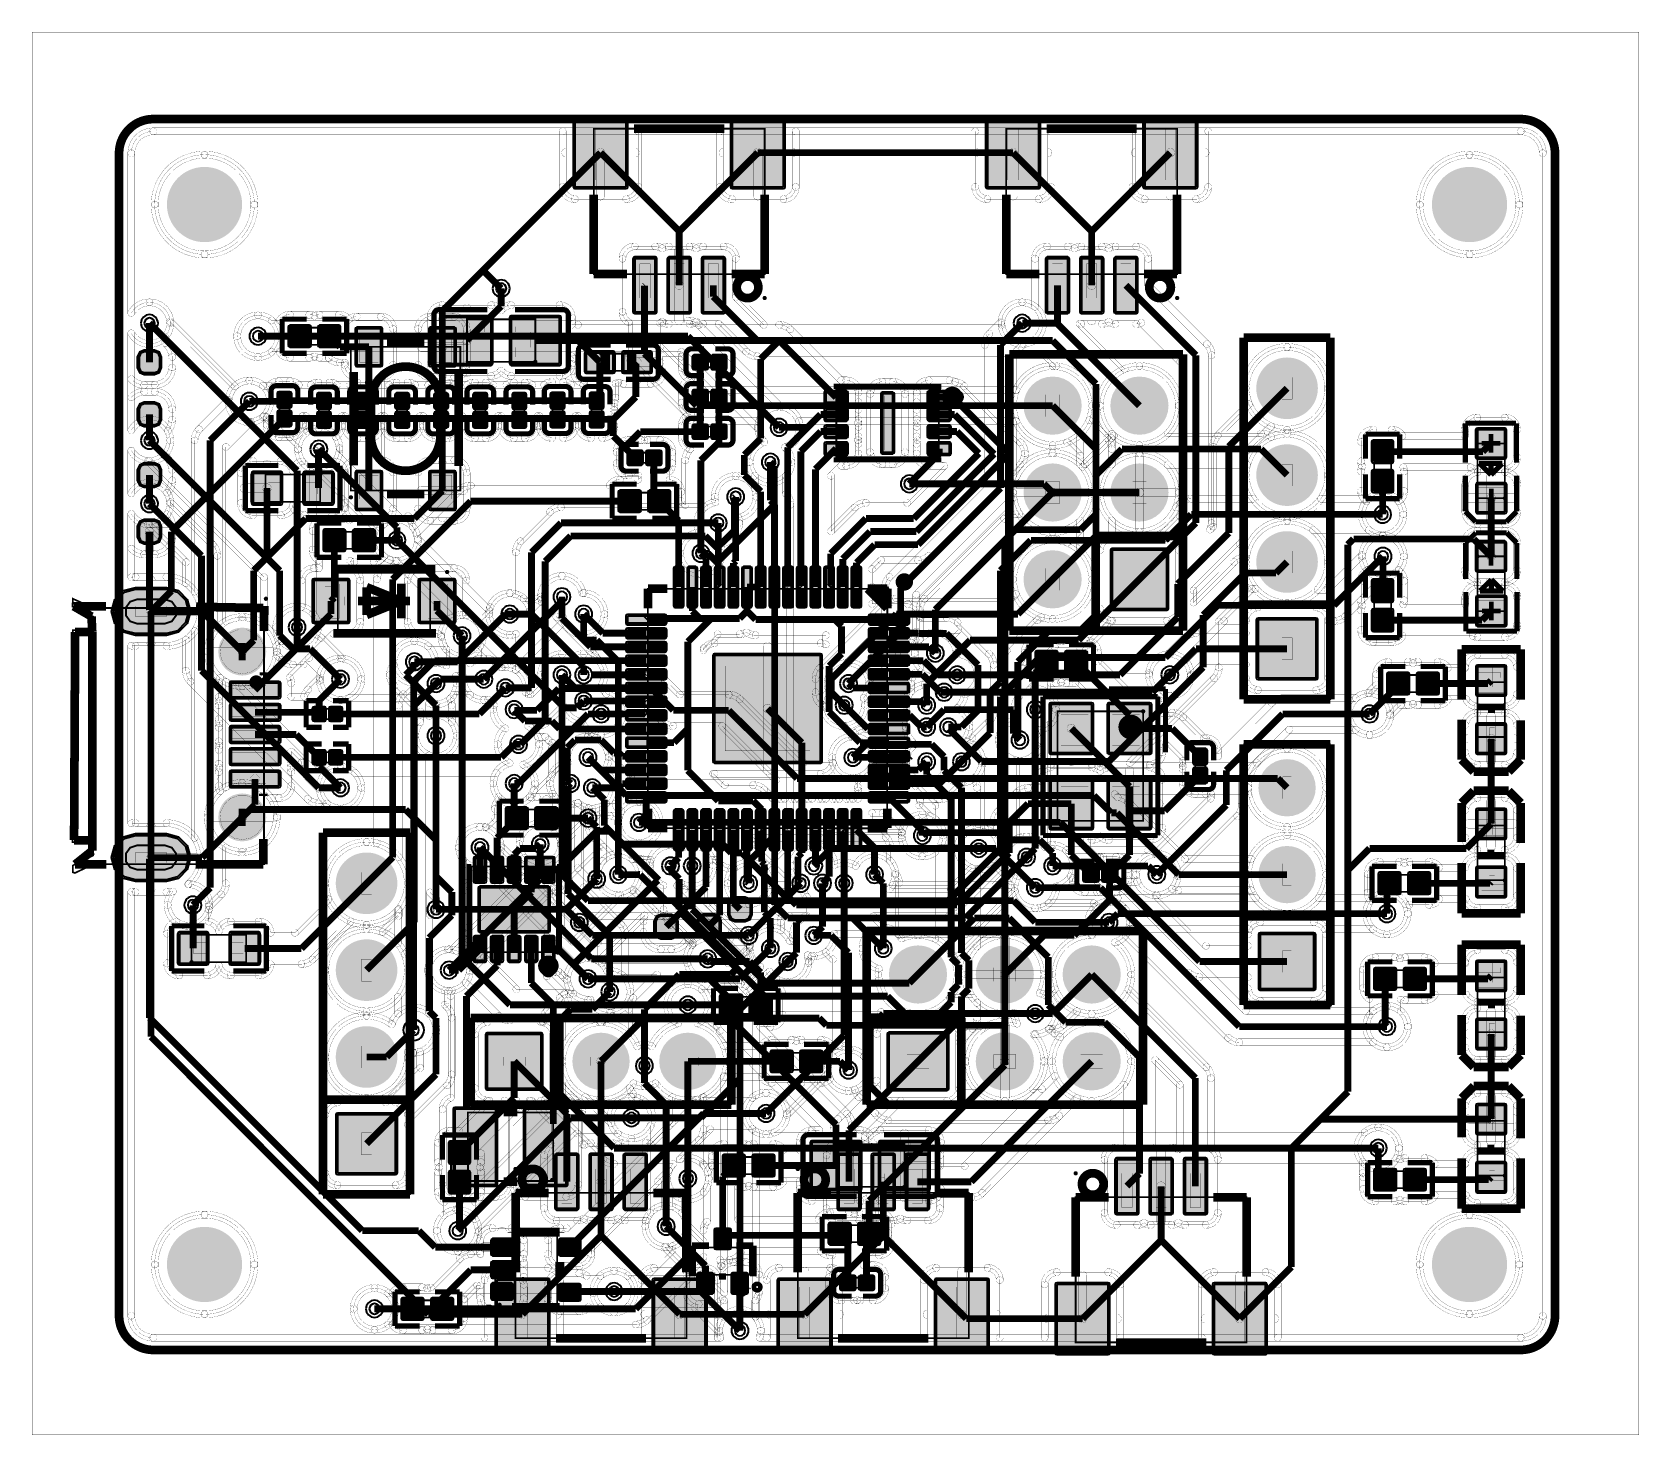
# Model space of a CAD drawing. Header units: millimetres. Extents: x -2.5 to 44.5, y -38.5 to 2.5.
import ezdxf

# ---------------------------------------------------------------- set-up
doc = ezdxf.new("R2010")
doc.units = ezdxf.units.MM
for name, color, linetype, true_color in [('Board Outline Layer', 7, 'Continuous', 0xff00ff), ('Bottom Layer', 7, 'Continuous', 0x0000ff), ('Bottom Paste Mask Layer', 7, 'Continuous', 0x800000), ('Bottom Silkscreen Layer', 7, 'Continuous', 0x808000), ('Bottom Solder Mask Layer', 7, 'Continuous', 0xff00ff), ('Component Marking Layer', 7, 'Continuous', 0x66ffcc), ('Component Shape Layer', 7, 'Continuous', 0x00cccc), ('Document Layer', 7, 'Continuous', 0xffffff), ('Hole Layer', 7, 'Continuous', 0x816200), ('Inner1', 7, 'Continuous', 0xbc8e00), ('Inner2', 7, 'Continuous', 0x70dbfa), ('Multi-Layer', 7, 'Continuous', 0xc0c0c0), ('Pin Floating Layer', 7, 'Continuous', 0xff99ff), ('Pin Soldering Layer', 7, 'Continuous', 0xcc9999), ('Top Layer', 7, 'Continuous', 0xff0000), ('Top Paste Mask Layer', 7, 'Continuous', 0x808080), ('Top Silkscreen Layer', 7, 'Continuous', 0xffff00), ('Top Solder Mask Layer', 7, 'Continuous', 0x800080)]:
    doc.layers.add(name, color=color, linetype=linetype, true_color=true_color)

msp = doc.modelspace()

# ---------------------------------------------------------------- hatches: boundary and pattern name
at = {"layer": 'Bottom Layer'}
for points in [[(10.881, -7.152), (10.881, -5.802), (9.471, -5.802), (9.471, -7.152)], [(12.881, -7.152), (12.881, -5.802), (11.471, -5.802), (11.471, -7.152)], [(0.584, -6.96), (0.584, -7.264), (0.629, -7.372), (0.737, -7.417), (1.041, -7.417), (1.149, -7.372), (1.194, -7.264), (1.194, -6.96), (1.149, -6.852), (1.041, -6.807), (0.737, -6.807), (0.629, -6.852)], [(13.665, -6.842), (13.665, -7.382), (14.455, -7.382), (14.455, -6.842)], [(14.755, -6.842), (14.755, -7.382), (15.545, -7.382), (15.545, -6.842)], [(16.814, -6.95), (16.814, -7.274), (17.182, -7.274), (17.182, -6.95)], [(17.362, -6.95), (17.362, -7.274), (17.731, -7.274), (17.731, -6.95)], [(33.313, -7.874, 1), (35.013, -7.874, 1)], [(16.814, -7.966), (16.814, -8.29), (17.182, -8.29), (17.182, -7.966)], [(17.362, -7.966), (17.362, -8.29), (17.731, -8.29), (17.731, -7.966)], [(26.505, -8.382, 1), (28.105, -8.382, 1)], [(29.045, -8.382, 1), (30.645, -8.382, 1)], [(0.584, -8.484), (0.584, -8.788), (0.629, -8.896), (0.737, -8.941), (1.041, -8.941), (1.149, -8.896), (1.194, -8.788), (1.194, -8.484), (1.149, -8.376), (1.041, -8.331), (0.737, -8.331), (0.629, -8.376)], [(4.999, -8.026), (4.675, -8.026), (4.675, -8.395), (4.999, -8.395)], [(6.155, -8.061), (5.831, -8.061), (5.831, -8.43), (6.155, -8.43)], [(7.298, -8.061), (6.974, -8.061), (6.974, -8.43), (7.298, -8.43)], [(8.441, -8.061), (8.117, -8.061), (8.117, -8.43), (8.441, -8.43)], [(9.584, -8.061), (9.26, -8.061), (9.26, -8.43), (9.584, -8.43)], [(10.727, -8.061), (10.403, -8.061), (10.403, -8.43), (10.727, -8.43)], [(11.546, -8.43), (11.87, -8.43), (11.87, -8.061), (11.546, -8.061)], [(12.989, -8.05), (12.665, -8.05), (12.665, -8.419), (12.989, -8.419)], [(13.808, -8.419), (14.132, -8.419), (14.132, -8.05), (13.808, -8.05)], [(20.672, -8), (20.672, -8.28), (21.272, -8.28), (21.272, -8)], [(22.629, -9.74), (22.629, -8.04), (22.329, -8.04), (22.329, -9.74)], [(23.687, -8), (23.687, -8.28), (24.287, -8.28), (24.287, -8)], [(4.999, -8.575), (4.675, -8.575), (4.675, -8.943), (4.999, -8.943)], [(6.155, -8.61), (5.831, -8.61), (5.831, -8.978), (6.155, -8.978)], [(7.298, -8.61), (6.974, -8.61), (6.974, -8.978), (7.298, -8.978)], [(8.441, -8.61), (8.117, -8.61), (8.117, -8.978), (8.441, -8.978)], [(9.584, -8.61), (9.26, -8.61), (9.26, -8.978), (9.584, -8.978)], [(10.727, -8.61), (10.403, -8.61), (10.403, -8.978), (10.727, -8.978)], [(11.546, -8.978), (11.87, -8.978), (11.87, -8.61), (11.546, -8.61)], [(12.989, -8.599), (12.665, -8.599), (12.665, -8.968), (12.989, -8.968)], [(13.808, -8.968), (14.132, -8.968), (14.132, -8.599), (13.808, -8.599)], [(20.672, -8.5), (20.672, -8.78), (21.272, -8.78), (21.272, -8.5)], [(23.687, -8.5), (23.687, -8.78), (24.287, -8.78), (24.287, -8.5)], [(17.182, -9.306), (17.182, -8.982), (16.814, -8.982), (16.814, -9.306)], [(17.731, -9.306), (17.731, -8.982), (17.362, -8.982), (17.362, -9.306)], [(20.672, -9), (20.672, -9.28), (21.272, -9.28), (21.272, -9)], [(23.687, -9), (23.687, -9.28), (24.287, -9.28), (24.287, -9)], [(14.908, -9.744), (14.908, -10.068), (15.277, -10.068), (15.277, -9.744)], [(15.457, -9.744), (15.457, -10.068), (15.826, -10.068), (15.826, -9.744)], [(20.672, -9.5), (20.672, -9.78), (21.272, -9.78), (21.272, -9.5)], [(23.687, -9.5), (23.687, -9.78), (24.287, -9.78), (24.287, -9.5)], [(33.313, -10.414, 1), (35.013, -10.414, 1)], [(0.584, -10.262), (0.584, -10.566), (0.629, -10.674), (0.737, -10.719), (1.041, -10.719), (1.149, -10.674), (1.194, -10.566), (1.194, -10.262), (1.149, -10.154), (1.041, -10.109), (0.737, -10.109), (0.629, -10.154)], [(26.505, -10.922, 1), (28.105, -10.922, 1)], [(29.045, -10.922, 1), (30.645, -10.922, 1)], [(14.651, -10.906), (14.651, -11.446), (15.217, -11.446), (15.217, -10.906)], [(15.517, -10.906), (15.517, -11.446), (16.083, -11.446), (16.083, -10.906)], [(0.584, -11.913), (0.584, -12.217), (0.629, -12.325), (0.737, -12.37), (1.041, -12.37), (1.149, -12.325), (1.194, -12.217), (1.194, -11.913), (1.149, -11.805), (1.041, -11.76), (0.737, -11.76), (0.629, -11.805)], [(33.313, -12.954, 1), (35.013, -12.954, 1)], [(26.505, -13.462, 1), (28.105, -13.462, 1)], [(29.045, -14.312), (30.645, -14.312), (30.645, -12.612), (29.045, -12.612)], [(16.468, -13.138), (16.268, -13.138), (16.268, -14.238), (16.468, -14.238)], [(16.868, -13.138), (16.668, -13.138), (16.668, -14.238), (16.868, -14.238)], [(17.268, -13.138), (17.068, -13.138), (17.068, -14.238), (17.268, -14.238)], [(17.668, -13.138), (17.468, -13.138), (17.468, -14.238), (17.668, -14.238)], [(18.068, -13.138), (17.868, -13.138), (17.868, -14.238), (18.068, -14.238)], [(18.468, -13.138), (18.268, -13.138), (18.268, -14.238), (18.468, -14.238)], [(18.868, -13.138), (18.668, -13.138), (18.668, -14.238), (18.868, -14.238)], [(19.268, -13.138), (19.068, -13.138), (19.068, -14.238), (19.268, -14.238)], [(19.668, -13.138), (19.468, -13.138), (19.468, -14.238), (19.668, -14.238)], [(20.068, -13.138), (19.868, -13.138), (19.868, -14.238), (20.068, -14.238)], [(20.468, -13.138), (20.268, -13.138), (20.268, -14.238), (20.468, -14.238)], [(20.868, -13.138), (20.668, -13.138), (20.668, -14.238), (20.868, -14.238)], [(21.268, -13.138), (21.068, -13.138), (21.068, -14.238), (21.268, -14.238)], [(21.668, -13.138), (21.468, -13.138), (21.468, -14.238), (21.668, -14.238)], [(0.484, -15.05), (0.159, -14.963), (-0.079, -14.725), (-0.166, -14.4), (-0.079, -14.075), (0.159, -13.837), (0.484, -13.75), (1.384, -13.75), (1.709, -13.837), (1.947, -14.075), (2.034, -14.4), (1.947, -14.725), (1.709, -14.963), (1.384, -15.05)], [(14.868, -14.538), (14.868, -14.738), (15.968, -14.738), (15.968, -14.538)], [(23.068, -14.738), (23.068, -14.538), (21.968, -14.538), (21.968, -14.738)], [(2.954, -15.575, 1), (4.254, -15.575, 1)], [(14.868, -14.938), (14.868, -15.138), (15.968, -15.138), (15.968, -14.938)], [(23.068, -15.138), (23.068, -14.938), (21.968, -14.938), (21.968, -15.138)], [(33.313, -16.344), (35.013, -16.344), (35.013, -14.644), (33.313, -14.644)], [(14.868, -15.338), (14.868, -15.538), (15.968, -15.538), (15.968, -15.338)], [(23.068, -15.538), (23.068, -15.338), (21.968, -15.338), (21.968, -15.538)], [(14.868, -15.738), (14.868, -15.938), (15.968, -15.938), (15.968, -15.738)], [(20.518, -18.788), (20.518, -15.688), (17.418, -15.688), (17.418, -18.788)], [(23.068, -15.938), (23.068, -15.738), (21.968, -15.738), (21.968, -15.938)], [(27.409, -16.145), (27.409, -15.605), (26.843, -15.605), (26.843, -16.145)], [(28.275, -16.145), (28.275, -15.605), (27.709, -15.605), (27.709, -16.145)], [(14.868, -16.138), (14.868, -16.338), (15.968, -16.338), (15.968, -16.138)], [(23.068, -16.338), (23.068, -16.138), (21.968, -16.138), (21.968, -16.338)], [(14.868, -16.538), (14.868, -16.738), (15.968, -16.738), (15.968, -16.538)], [(23.068, -16.738), (23.068, -16.538), (21.968, -16.538), (21.968, -16.738)], [(14.868, -16.938), (14.868, -17.138), (15.968, -17.138), (15.968, -16.938)], [(14.868, -17.338), (14.868, -17.538), (15.968, -17.538), (15.968, -17.338)], [(23.068, -17.138), (23.068, -16.938), (21.968, -16.938), (21.968, -17.138)], [(23.068, -17.538), (23.068, -17.338), (21.968, -17.338), (21.968, -17.538)], [(28.452, -17.123), (27.252, -17.123), (27.252, -18.523), (28.452, -18.523)], [(30.152, -17.123), (28.952, -17.123), (28.952, -18.523), (30.152, -18.523)], [(14.868, -17.738), (14.868, -17.938), (15.968, -17.938), (15.968, -17.738)], [(23.068, -17.938), (23.068, -17.738), (21.968, -17.738), (21.968, -17.938)], [(14.868, -18.138), (14.868, -18.338), (15.968, -18.338), (15.968, -18.138)], [(23.068, -18.338), (23.068, -18.138), (21.968, -18.138), (21.968, -18.338)], [(14.868, -18.538), (14.868, -18.738), (15.968, -18.738), (15.968, -18.538)], [(23.068, -18.738), (23.068, -18.538), (21.968, -18.538), (21.968, -18.738)], [(31.461, -18.833), (31.785, -18.833), (31.785, -18.465), (31.461, -18.465)], [(33.376, -19.558, 1), (34.95, -19.558, 1)], [(14.868, -18.938), (14.868, -19.138), (15.968, -19.138), (15.968, -18.938)], [(23.068, -19.138), (23.068, -18.938), (21.968, -18.938), (21.968, -19.138)], [(31.461, -19.382), (31.785, -19.382), (31.785, -19.013), (31.461, -19.013)], [(14.868, -19.338), (14.868, -19.538), (15.968, -19.538), (15.968, -19.338)], [(23.068, -19.538), (23.068, -19.338), (21.968, -19.338), (21.968, -19.538)], [(28.452, -19.323), (27.252, -19.323), (27.252, -20.723), (28.452, -20.723)], [(30.152, -19.323), (28.952, -19.323), (28.952, -20.723), (30.152, -20.723)], [(2.954, -20.425, 1), (4.254, -20.425, 1)], [(11.915, -20.717), (11.915, -20.177), (11.349, -20.177), (11.349, -20.717)], [(12.781, -20.717), (12.781, -20.177), (12.215, -20.177), (12.215, -20.717)], [(14.868, -19.738), (14.868, -19.938), (15.968, -19.938), (15.968, -19.738)], [(23.068, -19.938), (23.068, -19.738), (21.968, -19.738), (21.968, -19.938)], [(16.268, -21.338), (16.468, -21.338), (16.468, -20.238), (16.268, -20.238)], [(16.668, -21.338), (16.868, -21.338), (16.868, -20.238), (16.668, -20.238)], [(17.068, -21.338), (17.268, -21.338), (17.268, -20.238), (17.068, -20.238)], [(17.468, -21.338), (17.668, -21.338), (17.668, -20.238), (17.468, -20.238)], [(17.868, -21.338), (18.068, -21.338), (18.068, -20.238), (17.868, -20.238)], [(18.268, -21.338), (18.468, -21.338), (18.468, -20.238), (18.268, -20.238)], [(18.668, -21.338), (18.868, -21.338), (18.868, -20.238), (18.668, -20.238)], [(19.068, -21.338), (19.268, -21.338), (19.268, -20.238), (19.068, -20.238)], [(19.468, -21.338), (19.668, -21.338), (19.668, -20.238), (19.468, -20.238)], [(19.868, -21.338), (20.068, -21.338), (20.068, -20.238), (19.868, -20.238)], [(20.268, -21.338), (20.468, -21.338), (20.468, -20.238), (20.268, -20.238)], [(20.668, -21.338), (20.868, -21.338), (20.868, -20.238), (20.668, -20.238)], [(21.068, -21.338), (21.268, -21.338), (21.268, -20.238), (21.068, -20.238)], [(21.468, -21.338), (21.668, -21.338), (21.668, -20.238), (21.468, -20.238)], [(0.484, -22.25), (0.159, -22.163), (-0.079, -21.925), (-0.166, -21.6), (-0.079, -21.275), (0.159, -21.037), (0.484, -20.95), (1.384, -20.95), (1.709, -21.037), (1.947, -21.275), (2.034, -21.6), (1.947, -21.925), (1.709, -22.163), (1.384, -22.25)], [(6.389, -22.352, 1), (8.089, -22.352, 1)], [(33.376, -22.098, 1), (34.95, -22.098, 1)], [(10.697, -22.289), (10.697, -21.624), (10.417, -21.624), (10.417, -22.289)], [(11.197, -22.289), (11.197, -21.624), (10.917, -21.624), (10.917, -22.289)], [(11.697, -22.289), (11.697, -21.624), (11.417, -21.624), (11.417, -22.289)], [(12.197, -22.289), (12.197, -21.624), (11.917, -21.624), (11.917, -22.289)], [(12.697, -22.289), (12.697, -21.624), (12.417, -21.624), (12.417, -22.289)], [(28.612, -22.26), (28.612, -21.936), (28.244, -21.936), (28.244, -22.26)], [(29.161, -22.26), (29.161, -21.936), (28.792, -21.936), (28.792, -22.26)], [(12.557, -23.739), (12.557, -22.489), (10.557, -22.489), (10.557, -23.739)], [(17.856, -22.962), (17.856, -23.266), (17.901, -23.374), (18.009, -23.419), (18.313, -23.419), (18.421, -23.374), (18.466, -23.266), (18.466, -22.962), (18.421, -22.854), (18.313, -22.809), (18.009, -22.809), (17.901, -22.854)], [(15.697, -23.47), (15.697, -23.774), (15.742, -23.882), (15.85, -23.927), (16.154, -23.927), (16.262, -23.882), (16.307, -23.774), (16.307, -23.47), (16.262, -23.362), (16.154, -23.317), (15.85, -23.317), (15.742, -23.362)], [(16.949, -23.452), (16.949, -23.757), (16.994, -23.864), (17.102, -23.909), (17.407, -23.909), (17.514, -23.864), (17.559, -23.757), (17.559, -23.452), (17.514, -23.344), (17.407, -23.299), (17.102, -23.299), (16.994, -23.344)], [(10.697, -24.604), (10.697, -23.939), (10.417, -23.939), (10.417, -24.604)], [(11.197, -24.604), (11.197, -23.939), (10.917, -23.939), (10.917, -24.604)], [(11.697, -24.604), (11.697, -23.939), (11.417, -23.939), (11.417, -24.604)], [(12.197, -24.604), (12.197, -23.939), (11.917, -23.939), (11.917, -24.604)], [(12.697, -24.604), (12.697, -23.939), (12.417, -23.939), (12.417, -24.604)], [(33.376, -25.425), (34.95, -25.425), (34.95, -23.851), (33.376, -23.851)], [(6.389, -24.892, 1), (8.089, -24.892, 1)], [(22.568, -25.019, 1), (24.168, -25.019, 1)], [(25.108, -25.019, 1), (26.708, -25.019, 1)], [(27.648, -25.019, 1), (29.248, -25.019, 1)], [(18.182, -26.191), (18.182, -25.651), (17.617, -25.651), (17.617, -26.191)], [(19.048, -26.191), (19.048, -25.651), (18.482, -25.651), (18.482, -26.191)], [(6.389, -27.432, 1), (8.089, -27.432, 1)], [(10.77, -26.772), (10.77, -28.346), (12.344, -28.346), (12.344, -26.772)], [(13.31, -27.559, 1), (14.884, -27.559, 1)], [(15.85, -27.559, 1), (17.424, -27.559, 1)], [(22.518, -26.759), (22.518, -28.359), (24.218, -28.359), (24.218, -26.759)], [(25.108, -27.559, 1), (26.708, -27.559, 1)], [(27.648, -27.559, 1), (29.248, -27.559, 1)], [(6.389, -30.822), (8.089, -30.822), (8.089, -29.122), (6.389, -29.122)], [(11.021, -31.159), (11.021, -28.959), (9.821, -28.959), (9.821, -31.159)], [(13.078, -31.159), (13.078, -28.959), (11.878, -28.959), (11.878, -31.159)], [(21.676, -31.282), (21.676, -29.932), (20.266, -29.932), (20.266, -31.282)], [(23.676, -31.282), (23.676, -29.932), (22.266, -29.932), (22.266, -31.282)], [(17.699, -30.337), (17.699, -30.877), (18.265, -30.877), (18.265, -30.337)], [(18.565, -30.337), (18.565, -30.877), (19.131, -30.877), (19.131, -30.337)], [(21.358, -32.871), (21.358, -32.331), (20.793, -32.331), (20.793, -32.871)], [(22.224, -32.871), (22.224, -32.331), (21.658, -32.331), (21.658, -32.871)], [(11.477, -32.795), (10.926, -32.795), (10.926, -33.194), (11.477, -33.194)], [(13.458, -32.795), (12.907, -32.795), (12.907, -33.194), (13.458, -33.194)], [(17.853, -33.006), (17.853, -32.496), (17.453, -32.496), (17.453, -33.006)], [(11.477, -33.456), (10.926, -33.456), (10.926, -33.854), (11.477, -33.854)], [(17.353, -34.306), (17.353, -33.796), (16.953, -33.796), (16.953, -34.306)], [(18.353, -34.306), (18.353, -33.796), (17.953, -33.796), (17.953, -34.306)], [(11.477, -34.091), (10.926, -34.091), (10.926, -34.489), (11.477, -34.489)], [(13.458, -34.116), (12.907, -34.116), (12.907, -34.515), (13.458, -34.515)], [(21.5, -34.198), (21.5, -33.874), (21.132, -33.874), (21.132, -34.198)], [(22.049, -34.198), (22.049, -33.874), (21.68, -33.874), (21.68, -34.198)], [(8.301, -34.528), (8.301, -35.068), (8.867, -35.068), (8.867, -34.528)], [(9.167, -34.528), (9.167, -35.068), (9.733, -35.068), (9.733, -34.528)]]:
    msp.add_hatch(color=256, dxfattribs=at).paths.add_polyline_path(points)
at = {"layer": 'Bottom Paste Mask Layer'}
for points in [[(10.701, -7.097), (10.701, -6.677), (10.256, -6.677), (10.256, -6.227), (10.696, -6.227), (10.701, -5.817), (10.651, -5.767), (9.501, -5.767), (9.451, -5.817), (9.451, -7.097), (9.501, -7.147), (10.651, -7.147)], [(12.851, -7.097), (12.851, -5.817), (12.801, -5.767), (11.651, -5.767), (11.601, -5.817), (11.596, -6.227), (12.046, -6.227), (12.046, -6.677), (11.606, -6.677), (11.601, -7.097), (11.651, -7.147), (12.801, -7.147)], [(0.584, -6.96), (0.584, -7.264), (0.629, -7.372), (0.737, -7.417), (1.041, -7.417), (1.149, -7.372), (1.194, -7.264), (1.194, -6.96), (1.149, -6.852), (1.041, -6.807), (0.737, -6.807), (0.629, -6.852)], [(14.425, -7.337), (14.425, -6.887), (14.355, -6.837), (13.875, -6.837), (13.825, -6.887), (13.825, -7.337), (13.875, -7.387), (14.355, -7.387)], [(15.385, -7.337), (15.385, -6.887), (15.335, -6.837), (14.855, -6.837), (14.785, -6.887), (14.785, -7.337), (14.855, -7.387), (15.335, -7.387)], [(17.191, -6.974), (17.191, -7.25), (17.167, -7.274), (16.838, -7.274), (16.814, -7.25), (16.814, -6.974), (16.838, -6.95), (17.167, -6.95)], [(17.353, -6.974), (17.353, -7.25), (17.377, -7.274), (17.706, -7.274), (17.73, -7.25), (17.73, -6.974), (17.706, -6.95), (17.377, -6.95)], [(17.191, -7.99), (17.191, -8.266), (17.167, -8.29), (16.838, -8.29), (16.814, -8.266), (16.814, -7.99), (16.838, -7.966), (17.167, -7.966)], [(17.353, -7.99), (17.353, -8.266), (17.377, -8.29), (17.706, -8.29), (17.73, -8.266), (17.73, -7.99), (17.706, -7.966), (17.377, -7.966)], [(0.584, -8.484), (0.584, -8.788), (0.629, -8.896), (0.737, -8.941), (1.041, -8.941), (1.149, -8.896), (1.194, -8.788), (1.194, -8.484), (1.149, -8.376), (1.041, -8.331), (0.737, -8.331), (0.629, -8.376)], [(4.975, -8.404), (4.699, -8.404), (4.675, -8.38), (4.675, -8.05), (4.699, -8.026), (4.975, -8.026), (4.999, -8.05), (4.999, -8.38)], [(6.131, -8.439), (5.855, -8.439), (5.831, -8.415), (5.831, -8.085), (5.855, -8.061), (6.131, -8.061), (6.155, -8.085), (6.155, -8.415)], [(7.274, -8.439), (6.998, -8.439), (6.974, -8.415), (6.974, -8.085), (6.998, -8.061), (7.274, -8.061), (7.298, -8.085), (7.298, -8.415)], [(8.417, -8.439), (8.141, -8.439), (8.117, -8.415), (8.117, -8.085), (8.141, -8.061), (8.417, -8.061), (8.441, -8.085), (8.441, -8.415)], [(9.56, -8.439), (9.284, -8.439), (9.26, -8.415), (9.26, -8.085), (9.284, -8.061), (9.56, -8.061), (9.584, -8.085), (9.584, -8.415)], [(10.703, -8.439), (10.427, -8.439), (10.403, -8.415), (10.403, -8.085), (10.427, -8.061), (10.703, -8.061), (10.727, -8.085), (10.727, -8.415)], [(11.57, -8.439), (11.846, -8.439), (11.87, -8.415), (11.87, -8.085), (11.846, -8.061), (11.57, -8.061), (11.546, -8.085), (11.546, -8.415)], [(12.965, -8.428), (12.689, -8.428), (12.665, -8.404), (12.665, -8.075), (12.689, -8.051), (12.965, -8.051), (12.989, -8.075), (12.989, -8.404)], [(13.832, -8.428), (14.108, -8.428), (14.132, -8.404), (14.132, -8.075), (14.108, -8.051), (13.832, -8.051), (13.808, -8.075), (13.808, -8.404)], [(20.672, -8), (20.672, -8.28), (21.272, -8.28), (21.272, -8)], [(22.629, -9.74), (22.629, -8.04), (22.329, -8.04), (22.329, -9.74)], [(23.687, -8), (23.687, -8.28), (24.287, -8.28), (24.287, -8)], [(4.975, -8.566), (4.699, -8.566), (4.675, -8.59), (4.675, -8.919), (4.699, -8.943), (4.975, -8.943), (4.999, -8.919), (4.999, -8.59)], [(6.131, -8.601), (5.855, -8.601), (5.831, -8.625), (5.831, -8.954), (5.855, -8.978), (6.131, -8.978), (6.155, -8.954), (6.155, -8.625)], [(7.274, -8.601), (6.998, -8.601), (6.974, -8.625), (6.974, -8.954), (6.998, -8.978), (7.274, -8.978), (7.298, -8.954), (7.298, -8.625)], [(8.417, -8.601), (8.141, -8.601), (8.117, -8.625), (8.117, -8.954), (8.141, -8.978), (8.417, -8.978), (8.441, -8.954), (8.441, -8.625)], [(9.56, -8.601), (9.284, -8.601), (9.26, -8.625), (9.26, -8.954), (9.284, -8.978), (9.56, -8.978), (9.584, -8.954), (9.584, -8.625)], [(10.703, -8.601), (10.427, -8.601), (10.403, -8.625), (10.403, -8.954), (10.427, -8.978), (10.703, -8.978), (10.727, -8.954), (10.727, -8.625)], [(11.57, -8.601), (11.846, -8.601), (11.87, -8.625), (11.87, -8.954), (11.846, -8.978), (11.57, -8.978), (11.546, -8.954), (11.546, -8.625)], [(12.965, -8.59), (12.689, -8.59), (12.665, -8.614), (12.665, -8.943), (12.689, -8.967), (12.965, -8.967), (12.989, -8.943), (12.989, -8.614)], [(13.832, -8.59), (14.108, -8.59), (14.132, -8.614), (14.132, -8.943), (14.108, -8.967), (13.832, -8.967), (13.808, -8.943), (13.808, -8.614)], [(20.672, -8.5), (20.672, -8.78), (21.272, -8.78), (21.272, -8.5)], [(23.687, -8.5), (23.687, -8.78), (24.287, -8.78), (24.287, -8.5)], [(17.191, -9.282), (17.191, -9.006), (17.167, -8.982), (16.838, -8.982), (16.814, -9.006), (16.814, -9.282), (16.838, -9.306), (17.167, -9.306)], [(17.353, -9.282), (17.353, -9.006), (17.377, -8.982), (17.706, -8.982), (17.73, -9.006), (17.73, -9.282), (17.706, -9.306), (17.377, -9.306)], [(20.672, -9), (20.672, -9.28), (21.272, -9.28), (21.272, -9)], [(23.687, -9), (23.687, -9.28), (24.287, -9.28), (24.287, -9)], [(15.286, -9.768), (15.286, -10.044), (15.262, -10.068), (14.933, -10.068), (14.909, -10.044), (14.909, -9.768), (14.933, -9.744), (15.262, -9.744)], [(15.448, -9.768), (15.448, -10.044), (15.472, -10.068), (15.801, -10.068), (15.825, -10.044), (15.825, -9.768), (15.801, -9.744), (15.472, -9.744)], [(20.672, -9.5), (20.672, -9.78), (21.272, -9.78), (21.272, -9.5)], [(23.687, -9.5), (23.687, -9.78), (24.287, -9.78), (24.287, -9.5)], [(0.584, -10.262), (0.584, -10.566), (0.629, -10.674), (0.737, -10.719), (1.041, -10.719), (1.149, -10.674), (1.194, -10.566), (1.194, -10.262), (1.149, -10.154), (1.041, -10.109), (0.737, -10.109), (0.629, -10.154)], [(15.232, -10.946), (15.232, -11.406), (15.192, -11.446), (14.691, -11.446), (14.651, -11.406), (14.651, -10.946), (14.691, -10.906), (15.192, -10.906)], [(15.502, -10.946), (15.502, -11.406), (15.542, -11.446), (16.043, -11.446), (16.083, -11.406), (16.083, -10.946), (16.043, -10.906), (15.542, -10.906)], [(0.584, -11.913), (0.584, -12.217), (0.629, -12.325), (0.737, -12.37), (1.041, -12.37), (1.149, -12.325), (1.194, -12.217), (1.194, -11.913), (1.149, -11.805), (1.041, -11.76), (0.737, -11.76), (0.629, -11.805)], [(16.468, -13.138), (16.468, -14.238), (16.268, -14.238), (16.268, -13.138)], [(16.868, -13.138), (16.868, -14.238), (16.668, -14.238), (16.668, -13.138)], [(17.068, -14.238), (17.068, -13.138), (17.268, -13.138), (17.268, -14.238)], [(17.468, -14.238), (17.468, -13.138), (17.668, -13.138), (17.668, -14.238)], [(17.868, -14.238), (17.868, -13.138), (18.068, -13.138), (18.068, -14.238)], [(18.268, -14.238), (18.268, -13.138), (18.468, -13.138), (18.468, -14.238)], [(18.668, -14.238), (18.668, -13.138), (18.868, -13.138), (18.868, -14.238)], [(19.068, -14.238), (19.068, -13.138), (19.268, -13.138), (19.268, -14.238)], [(19.468, -14.238), (19.468, -13.138), (19.668, -13.138), (19.668, -14.238)], [(20.068, -13.138), (20.068, -14.238), (19.868, -14.238), (19.868, -13.138)], [(20.268, -14.238), (20.268, -13.138), (20.468, -13.138), (20.468, -14.238)], [(20.668, -14.238), (20.668, -13.138), (20.868, -13.138), (20.868, -14.238)], [(21.068, -14.238), (21.068, -13.138), (21.268, -13.138), (21.268, -14.238)], [(21.468, -14.238), (21.468, -13.138), (21.668, -13.138), (21.668, -14.238)], [(14.868, -14.738), (14.868, -14.538), (15.968, -14.538), (15.968, -14.738)], [(23.068, -14.538), (23.068, -14.738), (21.968, -14.738), (21.968, -14.538)], [(14.868, -15.138), (14.868, -14.938), (15.968, -14.938), (15.968, -15.138)], [(23.068, -14.938), (23.068, -15.138), (21.968, -15.138), (21.968, -14.938)], [(14.868, -15.538), (14.868, -15.338), (15.968, -15.338), (15.968, -15.538)], [(23.068, -15.338), (23.068, -15.538), (21.968, -15.538), (21.968, -15.338)], [(14.868, -15.938), (14.868, -15.738), (15.968, -15.738), (15.968, -15.938)], [(23.068, -15.738), (23.068, -15.938), (21.968, -15.938), (21.968, -15.738)], [(27.424, -16.105), (27.424, -15.645), (27.384, -15.605), (26.883, -15.605), (26.843, -15.645), (26.843, -16.105), (26.883, -16.145), (27.384, -16.145)], [(27.694, -16.105), (27.694, -15.645), (27.734, -15.605), (28.235, -15.605), (28.275, -15.645), (28.275, -16.105), (28.235, -16.145), (27.734, -16.145)], [(14.868, -16.338), (14.868, -16.138), (15.968, -16.138), (15.968, -16.338)], [(20.208, -15.998), (17.728, -15.998), (17.728, -18.478), (20.208, -18.478)], [(23.068, -16.138), (23.068, -16.338), (21.968, -16.338), (21.968, -16.138)], [(14.868, -16.738), (14.868, -16.538), (15.968, -16.538), (15.968, -16.738)], [(23.068, -16.538), (23.068, -16.738), (21.968, -16.738), (21.968, -16.538)], [(15.968, -16.938), (15.968, -17.138), (14.868, -17.138), (14.868, -16.938)], [(14.868, -17.538), (14.868, -17.338), (15.968, -17.338), (15.968, -17.538)], [(23.068, -16.938), (23.068, -17.138), (21.968, -17.138), (21.968, -16.938)], [(21.968, -17.538), (21.968, -17.338), (23.068, -17.338), (23.068, -17.538)], [(28.452, -17.123), (27.252, -17.123), (27.252, -18.523), (28.452, -18.523)], [(30.152, -17.123), (28.952, -17.123), (28.952, -18.523), (30.152, -18.523)], [(14.868, -17.938), (14.868, -17.738), (15.968, -17.738), (15.968, -17.938)], [(23.068, -17.738), (23.068, -17.938), (21.968, -17.938), (21.968, -17.738)], [(14.868, -18.338), (14.868, -18.138), (15.968, -18.138), (15.968, -18.338)], [(23.068, -18.138), (23.068, -18.338), (21.968, -18.338), (21.968, -18.138)], [(14.868, -18.738), (14.868, -18.538), (15.968, -18.538), (15.968, -18.738)], [(23.068, -18.538), (23.068, -18.738), (21.968, -18.738), (21.968, -18.538)], [(31.485, -18.842), (31.761, -18.842), (31.785, -18.818), (31.785, -18.489), (31.761, -18.465), (31.485, -18.465), (31.461, -18.489), (31.461, -18.818)], [(14.868, -19.138), (14.868, -18.938), (15.968, -18.938), (15.968, -19.138)], [(23.068, -18.938), (23.068, -19.138), (21.968, -19.138), (21.968, -18.938)], [(31.485, -19.004), (31.761, -19.004), (31.785, -19.028), (31.785, -19.357), (31.761, -19.381), (31.485, -19.381), (31.461, -19.357), (31.461, -19.028)], [(14.868, -19.538), (14.868, -19.338), (15.968, -19.338), (15.968, -19.538)], [(23.068, -19.338), (23.068, -19.538), (21.968, -19.538), (21.968, -19.338)], [(28.452, -19.323), (27.252, -19.323), (27.252, -20.723), (28.452, -20.723)], [(30.152, -19.323), (28.952, -19.323), (28.952, -20.723), (30.152, -20.723)], [(11.93, -20.677), (11.93, -20.217), (11.89, -20.177), (11.389, -20.177), (11.349, -20.217), (11.349, -20.677), (11.389, -20.717), (11.89, -20.717)], [(12.2, -20.677), (12.2, -20.217), (12.24, -20.177), (12.741, -20.177), (12.781, -20.217), (12.781, -20.677), (12.741, -20.717), (12.24, -20.717)], [(15.968, -19.738), (15.968, -19.938), (14.868, -19.938), (14.868, -19.738)], [(23.068, -19.738), (23.068, -19.938), (21.968, -19.938), (21.968, -19.738)], [(16.468, -20.238), (16.468, -21.338), (16.268, -21.338), (16.268, -20.238)], [(16.868, -20.238), (16.868, -21.338), (16.668, -21.338), (16.668, -20.238)], [(17.268, -20.238), (17.268, -21.338), (17.068, -21.338), (17.068, -20.238)], [(17.668, -20.238), (17.668, -21.338), (17.468, -21.338), (17.468, -20.238)], [(18.068, -20.238), (18.068, -21.338), (17.868, -21.338), (17.868, -20.238)], [(18.268, -21.338), (18.268, -20.238), (18.468, -20.238), (18.468, -21.338)], [(18.668, -21.338), (18.668, -20.238), (18.868, -20.238), (18.868, -21.338)], [(19.268, -20.238), (19.268, -21.338), (19.068, -21.338), (19.068, -20.238)], [(19.668, -20.238), (19.668, -21.338), (19.468, -21.338), (19.468, -20.238)], [(20.068, -20.238), (20.068, -21.338), (19.868, -21.338), (19.868, -20.238)], [(20.468, -20.238), (20.468, -21.338), (20.268, -21.338), (20.268, -20.238)], [(20.868, -20.238), (20.868, -21.338), (20.668, -21.338), (20.668, -20.238)], [(21.068, -21.338), (21.068, -20.238), (21.268, -20.238), (21.268, -21.338)], [(21.468, -21.338), (21.468, -20.238), (21.668, -20.238), (21.668, -21.338)], [(10.697, -22.289), (10.697, -21.624), (10.417, -21.624), (10.417, -22.289)], [(11.197, -22.289), (11.197, -21.624), (10.917, -21.624), (10.917, -22.289)], [(11.697, -22.289), (11.697, -21.624), (11.417, -21.624), (11.417, -22.289)], [(12.197, -22.289), (12.197, -21.624), (11.917, -21.624), (11.917, -22.289)], [(12.697, -22.289), (12.697, -21.624), (12.417, -21.624), (12.417, -22.289)], [(28.621, -22.236), (28.621, -21.96), (28.597, -21.936), (28.268, -21.936), (28.244, -21.96), (28.244, -22.236), (28.268, -22.26), (28.597, -22.26)], [(28.783, -22.236), (28.783, -21.96), (28.807, -21.936), (29.136, -21.936), (29.161, -21.96), (29.161, -22.236), (29.136, -22.26), (28.807, -22.26)], [(12.557, -23.739), (12.557, -22.489), (10.557, -22.489), (10.557, -23.739)], [(17.856, -22.962), (17.856, -23.266), (17.901, -23.374), (18.009, -23.419), (18.313, -23.419), (18.421, -23.374), (18.466, -23.266), (18.466, -22.962), (18.421, -22.854), (18.313, -22.809), (18.009, -22.809), (17.901, -22.854)], [(16.949, -23.452), (16.949, -23.757), (16.994, -23.864), (17.102, -23.909), (17.407, -23.909), (17.514, -23.864), (17.559, -23.757), (17.559, -23.452), (17.514, -23.344), (17.407, -23.299), (17.102, -23.299), (16.994, -23.344)], [(10.697, -24.604), (10.697, -23.939), (10.417, -23.939), (10.417, -24.604)], [(11.197, -24.604), (11.197, -23.939), (10.917, -23.939), (10.917, -24.604)], [(11.697, -24.604), (11.697, -23.939), (11.417, -23.939), (11.417, -24.604)], [(12.197, -24.604), (12.197, -23.939), (11.917, -23.939), (11.917, -24.604)], [(12.697, -24.604), (12.697, -23.939), (12.417, -23.939), (12.417, -24.604)], [(18.197, -26.151), (18.197, -25.691), (18.157, -25.651), (17.657, -25.651), (17.617, -25.691), (17.617, -26.151), (17.657, -26.191), (18.157, -26.191)], [(18.467, -26.151), (18.467, -25.691), (18.507, -25.651), (19.008, -25.651), (19.048, -25.691), (19.048, -26.151), (19.008, -26.191), (18.507, -26.191)], [(11.021, -31.159), (11.021, -28.959), (9.821, -28.959), (9.821, -31.159)], [(13.078, -31.159), (13.078, -28.959), (11.878, -28.959), (11.878, -31.159)], [(21.496, -31.227), (21.496, -30.807), (21.051, -30.807), (21.051, -30.357), (21.491, -30.357), (21.496, -29.947), (21.446, -29.897), (20.296, -29.897), (20.246, -29.947), (20.246, -31.227), (20.296, -31.277), (21.446, -31.277)], [(23.646, -31.227), (23.646, -29.947), (23.596, -29.897), (22.446, -29.897), (22.396, -29.947), (22.391, -30.357), (22.841, -30.357), (22.841, -30.807), (22.401, -30.807), (22.396, -31.227), (22.446, -31.277), (23.596, -31.277)], [(18.28, -30.377), (18.28, -30.837), (18.24, -30.877), (17.739, -30.877), (17.699, -30.837), (17.699, -30.377), (17.739, -30.337), (18.24, -30.337)], [(18.55, -30.377), (18.55, -30.837), (18.59, -30.877), (19.091, -30.877), (19.131, -30.837), (19.131, -30.377), (19.091, -30.337), (18.59, -30.337)], [(21.373, -32.831), (21.373, -32.371), (21.333, -32.331), (20.833, -32.331), (20.793, -32.371), (20.793, -32.831), (20.833, -32.871), (21.333, -32.871)], [(21.643, -32.831), (21.643, -32.371), (21.683, -32.331), (22.184, -32.331), (22.224, -32.371), (22.224, -32.831), (22.184, -32.871), (21.683, -32.871)], [(11.477, -32.795), (10.926, -32.795), (10.926, -33.194), (11.477, -33.194)], [(13.458, -32.795), (12.907, -32.795), (12.907, -33.194), (13.458, -33.194)], [(17.853, -33.006), (17.853, -32.496), (17.453, -32.496), (17.453, -33.006)], [(11.477, -33.456), (10.926, -33.456), (10.926, -33.854), (11.477, -33.854)], [(17.353, -34.306), (17.353, -33.796), (16.953, -33.796), (16.953, -34.306)], [(18.353, -34.306), (18.353, -33.796), (17.953, -33.796), (17.953, -34.306)], [(11.477, -34.091), (10.926, -34.091), (10.926, -34.489), (11.477, -34.489)], [(13.458, -34.116), (12.907, -34.116), (12.907, -34.515), (13.458, -34.515)], [(21.509, -34.174), (21.509, -33.898), (21.485, -33.874), (21.156, -33.874), (21.132, -33.898), (21.132, -34.174), (21.156, -34.198), (21.485, -34.198)], [(21.671, -34.174), (21.671, -33.898), (21.695, -33.874), (22.024, -33.874), (22.048, -33.898), (22.048, -34.174), (22.024, -34.198), (21.695, -34.198)], [(8.882, -34.568), (8.882, -35.028), (8.842, -35.068), (8.341, -35.068), (8.301, -35.028), (8.301, -34.568), (8.341, -34.528), (8.842, -34.528)], [(9.152, -34.568), (9.152, -35.028), (9.192, -35.068), (9.693, -35.068), (9.733, -35.028), (9.733, -34.568), (9.693, -34.528), (9.192, -34.528)]]:
    msp.add_hatch(color=256, dxfattribs=at).paths.add_polyline_path(points)
at = {"layer": 'Bottom Solder Mask Layer'}
for points in [[(10.932, -7.152), (10.932, -5.802), (10.917, -5.766), (10.881, -5.751), (9.471, -5.751), (9.435, -5.766), (9.42, -5.802), (9.42, -7.152), (9.435, -7.188), (9.471, -7.203), (10.881, -7.203), (10.917, -7.188)], [(12.932, -7.152), (12.932, -5.802), (12.917, -5.766), (12.881, -5.751), (11.471, -5.751), (11.435, -5.766), (11.42, -5.802), (11.42, -7.152), (11.435, -7.188), (11.471, -7.203), (12.881, -7.203), (12.917, -7.188)], [(0.533, -6.96), (0.533, -7.264), (0.593, -7.408), (0.737, -7.468), (1.041, -7.468), (1.185, -7.408), (1.245, -7.264), (1.245, -6.96), (1.185, -6.816), (1.041, -6.756), (0.737, -6.756), (0.593, -6.816)], [(13.614, -6.842), (13.614, -7.382), (13.629, -7.418), (13.665, -7.433), (14.455, -7.433), (14.491, -7.418), (14.506, -7.382), (14.506, -6.842), (14.491, -6.806), (14.455, -6.791), (13.665, -6.791), (13.629, -6.806)], [(14.704, -6.842), (14.704, -7.382), (14.719, -7.418), (14.755, -7.433), (15.545, -7.433), (15.581, -7.418), (15.596, -7.382), (15.596, -6.842), (15.581, -6.806), (15.545, -6.791), (14.755, -6.791), (14.719, -6.806)], [(16.763, -6.95), (16.763, -7.274), (16.778, -7.31), (16.814, -7.325), (17.182, -7.325), (17.218, -7.31), (17.233, -7.274), (17.233, -6.95), (17.218, -6.914), (17.182, -6.899), (16.814, -6.899), (16.778, -6.914)], [(17.311, -6.95), (17.311, -7.274), (17.326, -7.31), (17.362, -7.325), (17.731, -7.325), (17.766, -7.31), (17.781, -7.274), (17.781, -6.95), (17.766, -6.914), (17.731, -6.899), (17.362, -6.899), (17.326, -6.914)], [(4.999, -7.976), (4.675, -7.976), (4.639, -7.99), (4.624, -8.026), (4.624, -8.395), (4.639, -8.431), (4.675, -8.446), (4.999, -8.446), (5.035, -8.431), (5.049, -8.395), (5.049, -8.026), (5.035, -7.99)], [(16.763, -7.966), (16.763, -8.29), (16.778, -8.326), (16.814, -8.341), (17.182, -8.341), (17.218, -8.326), (17.233, -8.29), (17.233, -7.966), (17.218, -7.93), (17.182, -7.915), (16.814, -7.915), (16.778, -7.93)], [(17.311, -7.966), (17.311, -8.29), (17.326, -8.326), (17.362, -8.341), (17.731, -8.341), (17.766, -8.326), (17.781, -8.29), (17.781, -7.966), (17.766, -7.93), (17.731, -7.915), (17.362, -7.915), (17.326, -7.93)], [(20.621, -8), (20.621, -8.28), (20.636, -8.316), (20.672, -8.331), (21.272, -8.331), (21.307, -8.316), (21.322, -8.28), (21.322, -8), (21.307, -7.964), (21.272, -7.949), (20.672, -7.949), (20.636, -7.964)], [(23.636, -8), (23.636, -8.28), (23.651, -8.316), (23.687, -8.331), (24.287, -8.331), (24.322, -8.316), (24.337, -8.28), (24.337, -8), (24.322, -7.964), (24.287, -7.949), (23.687, -7.949), (23.651, -7.964)], [(0.533, -8.484), (0.533, -8.788), (0.593, -8.932), (0.737, -8.992), (1.041, -8.992), (1.185, -8.932), (1.245, -8.788), (1.245, -8.484), (1.185, -8.34), (1.041, -8.28), (0.737, -8.28), (0.593, -8.34)], [(6.155, -8.01), (5.831, -8.01), (5.795, -8.025), (5.78, -8.061), (5.78, -8.43), (5.795, -8.465), (5.831, -8.48), (6.155, -8.48), (6.191, -8.465), (6.206, -8.43), (6.206, -8.061), (6.191, -8.025)], [(7.298, -8.01), (6.974, -8.01), (6.938, -8.025), (6.923, -8.061), (6.923, -8.43), (6.938, -8.465), (6.974, -8.48), (7.298, -8.48), (7.334, -8.465), (7.349, -8.43), (7.349, -8.061), (7.334, -8.025)], [(8.441, -8.01), (8.117, -8.01), (8.081, -8.025), (8.066, -8.061), (8.066, -8.43), (8.081, -8.465), (8.117, -8.48), (8.441, -8.48), (8.477, -8.465), (8.492, -8.43), (8.492, -8.061), (8.477, -8.025)], [(9.584, -8.01), (9.26, -8.01), (9.224, -8.025), (9.209, -8.061), (9.209, -8.43), (9.224, -8.465), (9.26, -8.48), (9.584, -8.48), (9.62, -8.465), (9.635, -8.43), (9.635, -8.061), (9.62, -8.025)], [(10.727, -8.01), (10.403, -8.01), (10.367, -8.025), (10.352, -8.061), (10.352, -8.43), (10.367, -8.465), (10.403, -8.48), (10.727, -8.48), (10.763, -8.465), (10.778, -8.43), (10.778, -8.061), (10.763, -8.025)], [(11.546, -8.48), (11.87, -8.48), (11.906, -8.465), (11.921, -8.43), (11.921, -8.061), (11.906, -8.025), (11.87, -8.01), (11.546, -8.01), (11.51, -8.025), (11.495, -8.061), (11.495, -8.43), (11.51, -8.465)], [(12.989, -8), (12.665, -8), (12.629, -8.015), (12.614, -8.05), (12.614, -8.419), (12.629, -8.455), (12.665, -8.47), (12.989, -8.47), (13.025, -8.455), (13.04, -8.419), (13.04, -8.05), (13.025, -8.015)], [(13.808, -8.47), (14.132, -8.47), (14.168, -8.455), (14.183, -8.419), (14.183, -8.05), (14.168, -8.015), (14.132, -8), (13.808, -8), (13.772, -8.015), (13.757, -8.05), (13.757, -8.419), (13.772, -8.455)], [(20.621, -8.5), (20.621, -8.78), (20.636, -8.816), (20.672, -8.831), (21.272, -8.831), (21.307, -8.816), (21.322, -8.78), (21.322, -8.5), (21.307, -8.464), (21.272, -8.449), (20.672, -8.449), (20.636, -8.464)], [(22.68, -9.74), (22.68, -8.04), (22.665, -8.004), (22.629, -7.989), (22.329, -7.989), (22.293, -8.004), (22.278, -8.04), (22.278, -9.74), (22.293, -9.776), (22.329, -9.791), (22.629, -9.791), (22.665, -9.776)], [(23.636, -8.5), (23.636, -8.78), (23.651, -8.816), (23.687, -8.831), (24.287, -8.831), (24.322, -8.816), (24.337, -8.78), (24.337, -8.5), (24.322, -8.464), (24.287, -8.449), (23.687, -8.449), (23.651, -8.464)], [(4.999, -8.524), (4.675, -8.524), (4.639, -8.539), (4.624, -8.575), (4.624, -8.943), (4.639, -8.979), (4.675, -8.994), (4.999, -8.994), (5.035, -8.979), (5.049, -8.943), (5.049, -8.575), (5.035, -8.539)], [(6.155, -8.559), (5.831, -8.559), (5.795, -8.574), (5.78, -8.61), (5.78, -8.978), (5.795, -9.014), (5.831, -9.029), (6.155, -9.029), (6.191, -9.014), (6.206, -8.978), (6.206, -8.61), (6.191, -8.574)], [(7.298, -8.559), (6.974, -8.559), (6.938, -8.574), (6.923, -8.61), (6.923, -8.978), (6.938, -9.014), (6.974, -9.029), (7.298, -9.029), (7.334, -9.014), (7.349, -8.978), (7.349, -8.61), (7.334, -8.574)], [(8.441, -8.559), (8.117, -8.559), (8.081, -8.574), (8.066, -8.61), (8.066, -8.978), (8.081, -9.014), (8.117, -9.029), (8.441, -9.029), (8.477, -9.014), (8.492, -8.978), (8.492, -8.61), (8.477, -8.574)], [(9.584, -8.559), (9.26, -8.559), (9.224, -8.574), (9.209, -8.61), (9.209, -8.978), (9.224, -9.014), (9.26, -9.029), (9.584, -9.029), (9.62, -9.014), (9.635, -8.978), (9.635, -8.61), (9.62, -8.574)], [(10.727, -8.559), (10.403, -8.559), (10.367, -8.574), (10.352, -8.61), (10.352, -8.978), (10.367, -9.014), (10.403, -9.029), (10.727, -9.029), (10.763, -9.014), (10.778, -8.978), (10.778, -8.61), (10.763, -8.574)], [(11.546, -9.029), (11.87, -9.029), (11.906, -9.014), (11.921, -8.978), (11.921, -8.61), (11.906, -8.574), (11.87, -8.559), (11.546, -8.559), (11.51, -8.574), (11.495, -8.61), (11.495, -8.978), (11.51, -9.014)], [(12.989, -8.548), (12.665, -8.548), (12.629, -8.563), (12.614, -8.599), (12.614, -8.968), (12.629, -9.003), (12.665, -9.018), (12.989, -9.018), (13.025, -9.003), (13.04, -8.968), (13.04, -8.599), (13.025, -8.563)], [(13.808, -9.018), (14.132, -9.018), (14.168, -9.003), (14.183, -8.968), (14.183, -8.599), (14.168, -8.563), (14.132, -8.548), (13.808, -8.548), (13.772, -8.563), (13.757, -8.599), (13.757, -8.968), (13.772, -9.003)], [(17.233, -9.306), (17.233, -8.982), (17.218, -8.946), (17.182, -8.931), (16.814, -8.931), (16.778, -8.946), (16.763, -8.982), (16.763, -9.306), (16.778, -9.342), (16.814, -9.357), (17.182, -9.357), (17.218, -9.342)], [(17.781, -9.306), (17.781, -8.982), (17.766, -8.946), (17.731, -8.931), (17.362, -8.931), (17.326, -8.946), (17.311, -8.982), (17.311, -9.306), (17.326, -9.342), (17.362, -9.357), (17.731, -9.357), (17.766, -9.342)], [(20.621, -9), (20.621, -9.28), (20.636, -9.316), (20.672, -9.331), (21.272, -9.331), (21.307, -9.316), (21.322, -9.28), (21.322, -9), (21.307, -8.964), (21.272, -8.949), (20.672, -8.949), (20.636, -8.964)], [(23.636, -9), (23.636, -9.28), (23.651, -9.316), (23.687, -9.331), (24.287, -9.331), (24.322, -9.316), (24.337, -9.28), (24.337, -9), (24.322, -8.964), (24.287, -8.949), (23.687, -8.949), (23.651, -8.964)], [(14.858, -9.744), (14.858, -10.068), (14.873, -10.104), (14.908, -10.119), (15.277, -10.119), (15.313, -10.104), (15.328, -10.068), (15.328, -9.744), (15.313, -9.708), (15.277, -9.693), (14.908, -9.693), (14.873, -9.708)], [(15.406, -9.744), (15.406, -10.068), (15.421, -10.104), (15.457, -10.119), (15.826, -10.119), (15.861, -10.104), (15.876, -10.068), (15.876, -9.744), (15.861, -9.708), (15.826, -9.693), (15.457, -9.693), (15.421, -9.708)], [(20.621, -9.5), (20.621, -9.78), (20.636, -9.816), (20.672, -9.831), (21.272, -9.831), (21.307, -9.816), (21.322, -9.78), (21.322, -9.5), (21.307, -9.464), (21.272, -9.449), (20.672, -9.449), (20.636, -9.464)], [(23.636, -9.5), (23.636, -9.78), (23.651, -9.816), (23.687, -9.831), (24.287, -9.831), (24.322, -9.816), (24.337, -9.78), (24.337, -9.5), (24.322, -9.464), (24.287, -9.449), (23.687, -9.449), (23.651, -9.464)], [(0.533, -10.262), (0.533, -10.566), (0.593, -10.71), (0.737, -10.77), (1.041, -10.77), (1.185, -10.71), (1.245, -10.566), (1.245, -10.262), (1.185, -10.118), (1.041, -10.058), (0.737, -10.058), (0.593, -10.118)], [(14.601, -10.906), (14.601, -11.446), (14.615, -11.482), (14.651, -11.497), (15.217, -11.497), (15.253, -11.482), (15.268, -11.446), (15.268, -10.906), (15.253, -10.87), (15.217, -10.855), (14.651, -10.855), (14.615, -10.87)], [(15.466, -10.906), (15.466, -11.446), (15.481, -11.482), (15.517, -11.497), (16.083, -11.497), (16.119, -11.482), (16.133, -11.446), (16.133, -10.906), (16.119, -10.87), (16.083, -10.855), (15.517, -10.855), (15.481, -10.87)], [(0.533, -11.913), (0.533, -12.217), (0.593, -12.361), (0.737, -12.421), (1.041, -12.421), (1.185, -12.361), (1.245, -12.217), (1.245, -11.913), (1.185, -11.769), (1.041, -11.709), (0.737, -11.709), (0.593, -11.769)], [(16.468, -13.088), (16.268, -13.088), (16.233, -13.103), (16.218, -13.138), (16.218, -14.238), (16.233, -14.273), (16.268, -14.288), (16.468, -14.288), (16.503, -14.273), (16.518, -14.238), (16.518, -13.138), (16.503, -13.103)], [(16.868, -13.088), (16.668, -13.088), (16.633, -13.103), (16.618, -13.138), (16.618, -14.238), (16.633, -14.273), (16.668, -14.288), (16.868, -14.288), (16.904, -14.273), (16.918, -14.238), (16.918, -13.138), (16.904, -13.103)], [(17.268, -13.088), (17.068, -13.088), (17.033, -13.103), (17.018, -13.138), (17.018, -14.238), (17.033, -14.273), (17.068, -14.288), (17.268, -14.288), (17.304, -14.273), (17.318, -14.238), (17.318, -13.138), (17.304, -13.103)], [(17.668, -13.088), (17.468, -13.088), (17.433, -13.103), (17.418, -13.138), (17.418, -14.238), (17.433, -14.273), (17.468, -14.288), (17.668, -14.288), (17.703, -14.273), (17.718, -14.238), (17.718, -13.138), (17.703, -13.103)], [(18.068, -13.088), (17.868, -13.088), (17.833, -13.103), (17.818, -13.138), (17.818, -14.238), (17.833, -14.273), (17.868, -14.288), (18.068, -14.288), (18.103, -14.273), (18.118, -14.238), (18.118, -13.138), (18.103, -13.103)], [(18.468, -13.088), (18.268, -13.088), (18.233, -13.103), (18.218, -13.138), (18.218, -14.238), (18.233, -14.273), (18.268, -14.288), (18.468, -14.288), (18.503, -14.273), (18.518, -14.238), (18.518, -13.138), (18.503, -13.103)], [(18.868, -13.088), (18.668, -13.088), (18.633, -13.103), (18.618, -13.138), (18.618, -14.238), (18.633, -14.273), (18.668, -14.288), (18.868, -14.288), (18.904, -14.273), (18.918, -14.238), (18.918, -13.138), (18.904, -13.103)], [(19.268, -13.088), (19.068, -13.088), (19.033, -13.103), (19.018, -13.138), (19.018, -14.238), (19.033, -14.273), (19.068, -14.288), (19.268, -14.288), (19.304, -14.273), (19.318, -14.238), (19.318, -13.138), (19.304, -13.103)], [(19.668, -13.088), (19.468, -13.088), (19.433, -13.103), (19.418, -13.138), (19.418, -14.238), (19.433, -14.273), (19.468, -14.288), (19.668, -14.288), (19.703, -14.273), (19.718, -14.238), (19.718, -13.138), (19.703, -13.103)], [(20.068, -13.088), (19.868, -13.088), (19.833, -13.103), (19.818, -13.138), (19.818, -14.238), (19.833, -14.273), (19.868, -14.288), (20.068, -14.288), (20.103, -14.273), (20.118, -14.238), (20.118, -13.138), (20.103, -13.103)], [(20.468, -13.088), (20.268, -13.088), (20.233, -13.103), (20.218, -13.138), (20.218, -14.238), (20.233, -14.273), (20.268, -14.288), (20.468, -14.288), (20.503, -14.273), (20.518, -14.238), (20.518, -13.138), (20.503, -13.103)], [(20.868, -13.088), (20.668, -13.088), (20.633, -13.103), (20.618, -13.138), (20.618, -14.238), (20.633, -14.273), (20.668, -14.288), (20.868, -14.288), (20.904, -14.273), (20.918, -14.238), (20.918, -13.138), (20.904, -13.103)], [(21.268, -13.088), (21.068, -13.088), (21.033, -13.103), (21.018, -13.138), (21.018, -14.238), (21.033, -14.273), (21.068, -14.288), (21.268, -14.288), (21.304, -14.273), (21.318, -14.238), (21.318, -13.138), (21.304, -13.103)], [(21.668, -13.088), (21.468, -13.088), (21.433, -13.103), (21.418, -13.138), (21.418, -14.238), (21.433, -14.273), (21.468, -14.288), (21.668, -14.288), (21.703, -14.273), (21.718, -14.238), (21.718, -13.138), (21.703, -13.103)], [(14.818, -14.538), (14.818, -14.738), (14.833, -14.773), (14.868, -14.788), (15.968, -14.788), (16.003, -14.773), (16.018, -14.738), (16.018, -14.538), (16.003, -14.503), (15.968, -14.488), (14.868, -14.488), (14.833, -14.503)], [(23.118, -14.738), (23.118, -14.538), (23.104, -14.503), (23.068, -14.488), (21.968, -14.488), (21.933, -14.503), (21.918, -14.538), (21.918, -14.738), (21.933, -14.773), (21.968, -14.788), (23.068, -14.788), (23.104, -14.773)], [(14.818, -14.938), (14.818, -15.138), (14.833, -15.173), (14.868, -15.188), (15.968, -15.188), (16.003, -15.173), (16.018, -15.138), (16.018, -14.938), (16.003, -14.903), (15.968, -14.888), (14.868, -14.888), (14.833, -14.903)], [(23.118, -15.138), (23.118, -14.938), (23.104, -14.903), (23.068, -14.888), (21.968, -14.888), (21.933, -14.903), (21.918, -14.938), (21.918, -15.138), (21.933, -15.173), (21.968, -15.188), (23.068, -15.188), (23.104, -15.173)], [(14.818, -15.338), (14.818, -15.538), (14.833, -15.573), (14.868, -15.588), (15.968, -15.588), (16.003, -15.573), (16.018, -15.538), (16.018, -15.338), (16.003, -15.303), (15.968, -15.288), (14.868, -15.288), (14.833, -15.303)], [(23.118, -15.538), (23.118, -15.338), (23.104, -15.303), (23.068, -15.288), (21.968, -15.288), (21.933, -15.303), (21.918, -15.338), (21.918, -15.538), (21.933, -15.573), (21.968, -15.588), (23.068, -15.588), (23.104, -15.573)], [(14.818, -15.738), (14.818, -15.938), (14.833, -15.973), (14.868, -15.988), (15.968, -15.988), (16.003, -15.973), (16.018, -15.938), (16.018, -15.738), (16.003, -15.703), (15.968, -15.688), (14.868, -15.688), (14.833, -15.703)], [(20.568, -18.788), (20.568, -15.688), (20.553, -15.653), (20.518, -15.638), (17.418, -15.638), (17.383, -15.653), (17.368, -15.688), (17.368, -18.788), (17.383, -18.823), (17.418, -18.838), (20.518, -18.838), (20.553, -18.823)], [(23.118, -15.938), (23.118, -15.738), (23.104, -15.703), (23.068, -15.688), (21.968, -15.688), (21.933, -15.703), (21.918, -15.738), (21.918, -15.938), (21.933, -15.973), (21.968, -15.988), (23.068, -15.988), (23.104, -15.973)], [(27.46, -16.145), (27.46, -15.605), (27.445, -15.569), (27.409, -15.554), (26.843, -15.554), (26.807, -15.569), (26.793, -15.605), (26.793, -16.145), (26.807, -16.181), (26.843, -16.196), (27.409, -16.196), (27.445, -16.181)], [(28.326, -16.145), (28.326, -15.605), (28.311, -15.569), (28.275, -15.554), (27.709, -15.554), (27.673, -15.569), (27.658, -15.605), (27.658, -16.145), (27.673, -16.181), (27.709, -16.196), (28.275, -16.196), (28.311, -16.181)], [(14.818, -16.138), (14.818, -16.338), (14.833, -16.373), (14.868, -16.388), (15.968, -16.388), (16.003, -16.373), (16.018, -16.338), (16.018, -16.138), (16.003, -16.103), (15.968, -16.088), (14.868, -16.088), (14.833, -16.103)], [(23.118, -16.338), (23.118, -16.138), (23.104, -16.103), (23.068, -16.088), (21.968, -16.088), (21.933, -16.103), (21.918, -16.138), (21.918, -16.338), (21.933, -16.373), (21.968, -16.388), (23.068, -16.388), (23.104, -16.373)], [(14.818, -16.538), (14.818, -16.738), (14.833, -16.773), (14.868, -16.788), (15.968, -16.788), (16.003, -16.773), (16.018, -16.738), (16.018, -16.538), (16.003, -16.503), (15.968, -16.488), (14.868, -16.488), (14.833, -16.503)], [(14.818, -16.938), (14.818, -17.138), (14.833, -17.173), (14.868, -17.188), (15.968, -17.188), (16.003, -17.173), (16.018, -17.138), (16.018, -16.938), (16.003, -16.903), (15.968, -16.888), (14.868, -16.888), (14.833, -16.903)], [(23.118, -16.738), (23.118, -16.538), (23.104, -16.503), (23.068, -16.488), (21.968, -16.488), (21.933, -16.503), (21.918, -16.538), (21.918, -16.738), (21.933, -16.773), (21.968, -16.788), (23.068, -16.788), (23.104, -16.773)], [(23.118, -17.138), (23.118, -16.938), (23.104, -16.903), (23.068, -16.888), (21.968, -16.888), (21.933, -16.903), (21.918, -16.938), (21.918, -17.138), (21.933, -17.173), (21.968, -17.188), (23.068, -17.188), (23.104, -17.173)], [(14.818, -17.338), (14.818, -17.538), (14.833, -17.573), (14.868, -17.588), (15.968, -17.588), (16.003, -17.573), (16.018, -17.538), (16.018, -17.338), (16.003, -17.303), (15.968, -17.288), (14.868, -17.288), (14.833, -17.303)], [(23.118, -17.538), (23.118, -17.338), (23.104, -17.303), (23.068, -17.288), (21.968, -17.288), (21.933, -17.303), (21.918, -17.338), (21.918, -17.538), (21.933, -17.573), (21.968, -17.588), (23.068, -17.588), (23.104, -17.573)], [(28.452, -17.072), (27.252, -17.072), (27.216, -17.087), (27.201, -17.123), (27.201, -18.523), (27.216, -18.559), (27.252, -18.574), (28.452, -18.574), (28.488, -18.559), (28.503, -18.523), (28.503, -17.123), (28.488, -17.087)], [(30.152, -17.072), (28.952, -17.072), (28.916, -17.087), (28.901, -17.123), (28.901, -18.523), (28.916, -18.559), (28.952, -18.574), (30.152, -18.574), (30.188, -18.559), (30.203, -18.523), (30.203, -17.123), (30.188, -17.087)], [(14.818, -17.738), (14.818, -17.938), (14.833, -17.973), (14.868, -17.988), (15.968, -17.988), (16.003, -17.973), (16.018, -17.938), (16.018, -17.738), (16.003, -17.703), (15.968, -17.688), (14.868, -17.688), (14.833, -17.703)], [(23.118, -17.938), (23.118, -17.738), (23.104, -17.703), (23.068, -17.688), (21.968, -17.688), (21.933, -17.703), (21.918, -17.738), (21.918, -17.938), (21.933, -17.973), (21.968, -17.988), (23.068, -17.988), (23.104, -17.973)], [(14.818, -18.138), (14.818, -18.338), (14.833, -18.373), (14.868, -18.388), (15.968, -18.388), (16.003, -18.373), (16.018, -18.338), (16.018, -18.138), (16.003, -18.103), (15.968, -18.088), (14.868, -18.088), (14.833, -18.103)], [(23.118, -18.338), (23.118, -18.138), (23.104, -18.103), (23.068, -18.088), (21.968, -18.088), (21.933, -18.103), (21.918, -18.138), (21.918, -18.338), (21.933, -18.373), (21.968, -18.388), (23.068, -18.388), (23.104, -18.373)], [(14.818, -18.538), (14.818, -18.738), (14.833, -18.773), (14.868, -18.788), (15.968, -18.788), (16.003, -18.773), (16.018, -18.738), (16.018, -18.538), (16.003, -18.503), (15.968, -18.488), (14.868, -18.488), (14.833, -18.503)], [(23.118, -18.738), (23.118, -18.538), (23.104, -18.503), (23.068, -18.488), (21.968, -18.488), (21.933, -18.503), (21.918, -18.538), (21.918, -18.738), (21.933, -18.773), (21.968, -18.788), (23.068, -18.788), (23.104, -18.773)], [(31.461, -18.884), (31.785, -18.884), (31.821, -18.869), (31.836, -18.833), (31.836, -18.465), (31.821, -18.429), (31.785, -18.414), (31.461, -18.414), (31.425, -18.429), (31.41, -18.465), (31.41, -18.833), (31.425, -18.869)], [(14.818, -18.938), (14.818, -19.138), (14.833, -19.173), (14.868, -19.188), (15.968, -19.188), (16.003, -19.173), (16.018, -19.138), (16.018, -18.938), (16.003, -18.903), (15.968, -18.888), (14.868, -18.888), (14.833, -18.903)], [(23.118, -19.138), (23.118, -18.938), (23.104, -18.903), (23.068, -18.888), (21.968, -18.888), (21.933, -18.903), (21.918, -18.938), (21.918, -19.138), (21.933, -19.173), (21.968, -19.188), (23.068, -19.188), (23.104, -19.173)], [(31.461, -19.432), (31.785, -19.432), (31.821, -19.417), (31.836, -19.382), (31.836, -19.013), (31.821, -18.977), (31.785, -18.962), (31.461, -18.962), (31.425, -18.977), (31.41, -19.013), (31.41, -19.382), (31.425, -19.417)], [(14.818, -19.338), (14.818, -19.538), (14.833, -19.573), (14.868, -19.588), (15.968, -19.588), (16.003, -19.573), (16.018, -19.538), (16.018, -19.338), (16.003, -19.303), (15.968, -19.288), (14.868, -19.288), (14.833, -19.303)], [(14.818, -19.738), (14.818, -19.938), (14.833, -19.973), (14.868, -19.988), (15.968, -19.988), (16.003, -19.973), (16.018, -19.938), (16.018, -19.738), (16.003, -19.703), (15.968, -19.688), (14.868, -19.688), (14.833, -19.703)], [(23.118, -19.538), (23.118, -19.338), (23.104, -19.303), (23.068, -19.288), (21.968, -19.288), (21.933, -19.303), (21.918, -19.338), (21.918, -19.538), (21.933, -19.573), (21.968, -19.588), (23.068, -19.588), (23.104, -19.573)], [(23.118, -19.938), (23.118, -19.738), (23.104, -19.703), (23.068, -19.688), (21.968, -19.688), (21.933, -19.703), (21.918, -19.738), (21.918, -19.938), (21.933, -19.973), (21.968, -19.988), (23.068, -19.988), (23.104, -19.973)], [(28.452, -19.272), (27.252, -19.272), (27.216, -19.287), (27.201, -19.323), (27.201, -20.723), (27.216, -20.759), (27.252, -20.774), (28.452, -20.774), (28.488, -20.759), (28.503, -20.723), (28.503, -19.323), (28.488, -19.287)], [(30.152, -19.272), (28.952, -19.272), (28.916, -19.287), (28.901, -19.323), (28.901, -20.723), (28.916, -20.759), (28.952, -20.774), (30.152, -20.774), (30.188, -20.759), (30.203, -20.723), (30.203, -19.323), (30.188, -19.287)], [(11.966, -20.717), (11.966, -20.177), (11.951, -20.141), (11.915, -20.126), (11.349, -20.126), (11.313, -20.141), (11.299, -20.177), (11.299, -20.717), (11.313, -20.753), (11.349, -20.768), (11.915, -20.768), (11.951, -20.753)], [(12.831, -20.717), (12.831, -20.177), (12.817, -20.141), (12.781, -20.126), (12.215, -20.126), (12.179, -20.141), (12.164, -20.177), (12.164, -20.717), (12.179, -20.753), (12.215, -20.768), (12.781, -20.768), (12.817, -20.753)], [(16.268, -21.388), (16.468, -21.388), (16.503, -21.373), (16.518, -21.338), (16.518, -20.238), (16.503, -20.203), (16.468, -20.188), (16.268, -20.188), (16.233, -20.203), (16.218, -20.238), (16.218, -21.338), (16.233, -21.373)], [(16.668, -21.388), (16.868, -21.388), (16.904, -21.373), (16.918, -21.338), (16.918, -20.238), (16.904, -20.203), (16.868, -20.188), (16.668, -20.188), (16.633, -20.203), (16.618, -20.238), (16.618, -21.338), (16.633, -21.373)], [(17.068, -21.388), (17.268, -21.388), (17.304, -21.373), (17.318, -21.338), (17.318, -20.238), (17.304, -20.203), (17.268, -20.188), (17.068, -20.188), (17.033, -20.203), (17.018, -20.238), (17.018, -21.338), (17.033, -21.373)], [(17.468, -21.388), (17.668, -21.388), (17.703, -21.373), (17.718, -21.338), (17.718, -20.238), (17.703, -20.203), (17.668, -20.188), (17.468, -20.188), (17.433, -20.203), (17.418, -20.238), (17.418, -21.338), (17.433, -21.373)], [(17.868, -21.388), (18.068, -21.388), (18.103, -21.373), (18.118, -21.338), (18.118, -20.238), (18.103, -20.203), (18.068, -20.188), (17.868, -20.188), (17.833, -20.203), (17.818, -20.238), (17.818, -21.338), (17.833, -21.373)], [(18.268, -21.388), (18.468, -21.388), (18.503, -21.373), (18.518, -21.338), (18.518, -20.238), (18.503, -20.203), (18.468, -20.188), (18.268, -20.188), (18.233, -20.203), (18.218, -20.238), (18.218, -21.338), (18.233, -21.373)], [(18.668, -21.388), (18.868, -21.388), (18.904, -21.373), (18.918, -21.338), (18.918, -20.238), (18.904, -20.203), (18.868, -20.188), (18.668, -20.188), (18.633, -20.203), (18.618, -20.238), (18.618, -21.338), (18.633, -21.373)], [(19.068, -21.388), (19.268, -21.388), (19.304, -21.373), (19.318, -21.338), (19.318, -20.238), (19.304, -20.203), (19.268, -20.188), (19.068, -20.188), (19.033, -20.203), (19.018, -20.238), (19.018, -21.338), (19.033, -21.373)], [(19.468, -21.388), (19.668, -21.388), (19.703, -21.373), (19.718, -21.338), (19.718, -20.238), (19.703, -20.203), (19.668, -20.188), (19.468, -20.188), (19.433, -20.203), (19.418, -20.238), (19.418, -21.338), (19.433, -21.373)], [(19.868, -21.388), (20.068, -21.388), (20.103, -21.373), (20.118, -21.338), (20.118, -20.238), (20.103, -20.203), (20.068, -20.188), (19.868, -20.188), (19.833, -20.203), (19.818, -20.238), (19.818, -21.338), (19.833, -21.373)], [(20.268, -21.388), (20.468, -21.388), (20.503, -21.373), (20.518, -21.338), (20.518, -20.238), (20.503, -20.203), (20.468, -20.188), (20.268, -20.188), (20.233, -20.203), (20.218, -20.238), (20.218, -21.338), (20.233, -21.373)], [(20.668, -21.388), (20.868, -21.388), (20.904, -21.373), (20.918, -21.338), (20.918, -20.238), (20.904, -20.203), (20.868, -20.188), (20.668, -20.188), (20.633, -20.203), (20.618, -20.238), (20.618, -21.338), (20.633, -21.373)], [(21.068, -21.388), (21.268, -21.388), (21.304, -21.373), (21.318, -21.338), (21.318, -20.238), (21.304, -20.203), (21.268, -20.188), (21.068, -20.188), (21.033, -20.203), (21.018, -20.238), (21.018, -21.338), (21.033, -21.373)], [(21.468, -21.388), (21.668, -21.388), (21.703, -21.373), (21.718, -21.338), (21.718, -20.238), (21.703, -20.203), (21.668, -20.188), (21.468, -20.188), (21.433, -20.203), (21.418, -20.238), (21.418, -21.338), (21.433, -21.373)], [(10.748, -22.289), (10.748, -21.624), (10.733, -21.588), (10.697, -21.573), (10.417, -21.573), (10.381, -21.588), (10.366, -21.624), (10.366, -22.289), (10.381, -22.325), (10.417, -22.34), (10.697, -22.34), (10.733, -22.325)], [(11.248, -22.289), (11.248, -21.624), (11.233, -21.588), (11.197, -21.573), (10.917, -21.573), (10.881, -21.588), (10.866, -21.624), (10.866, -22.289), (10.881, -22.325), (10.917, -22.34), (11.197, -22.34), (11.233, -22.325)], [(11.748, -22.289), (11.748, -21.624), (11.733, -21.588), (11.697, -21.573), (11.417, -21.573), (11.381, -21.588), (11.366, -21.624), (11.366, -22.289), (11.381, -22.325), (11.417, -22.34), (11.697, -22.34), (11.733, -22.325)], [(12.248, -22.289), (12.248, -21.624), (12.233, -21.588), (12.197, -21.573), (11.917, -21.573), (11.881, -21.588), (11.866, -21.624), (11.866, -22.289), (11.881, -22.325), (11.917, -22.34), (12.197, -22.34), (12.233, -22.325)], [(12.748, -22.289), (12.748, -21.624), (12.733, -21.588), (12.697, -21.573), (12.417, -21.573), (12.381, -21.588), (12.366, -21.624), (12.366, -22.289), (12.381, -22.325), (12.417, -22.34), (12.697, -22.34), (12.733, -22.325)], [(28.663, -22.26), (28.663, -21.936), (28.648, -21.9), (28.612, -21.885), (28.244, -21.885), (28.208, -21.9), (28.193, -21.936), (28.193, -22.26), (28.208, -22.296), (28.244, -22.311), (28.612, -22.311), (28.648, -22.296)], [(29.211, -22.26), (29.211, -21.936), (29.197, -21.9), (29.161, -21.885), (28.792, -21.885), (28.756, -21.9), (28.741, -21.936), (28.741, -22.26), (28.756, -22.296), (28.792, -22.311), (29.161, -22.311), (29.197, -22.296)], [(12.608, -23.739), (12.608, -22.489), (12.593, -22.453), (12.557, -22.438), (10.557, -22.438), (10.521, -22.453), (10.506, -22.489), (10.506, -23.739), (10.521, -23.775), (10.557, -23.79), (12.557, -23.79), (12.593, -23.775)], [(17.805, -22.962), (17.805, -23.266), (17.865, -23.41), (18.009, -23.47), (18.313, -23.47), (18.457, -23.41), (18.517, -23.266), (18.517, -22.962), (18.457, -22.818), (18.313, -22.758), (18.009, -22.758), (17.865, -22.818)], [(15.646, -23.47), (15.646, -23.774), (15.706, -23.918), (15.85, -23.978), (16.154, -23.978), (16.298, -23.918), (16.358, -23.774), (16.358, -23.47), (16.298, -23.326), (16.154, -23.266), (15.85, -23.266), (15.706, -23.326)], [(16.898, -23.452), (16.898, -23.757), (16.958, -23.9), (17.102, -23.96), (17.407, -23.96), (17.55, -23.9), (17.61, -23.757), (17.61, -23.452), (17.55, -23.308), (17.407, -23.248), (17.102, -23.248), (16.958, -23.308)], [(10.748, -24.604), (10.748, -23.939), (10.733, -23.903), (10.697, -23.888), (10.417, -23.888), (10.381, -23.903), (10.366, -23.939), (10.366, -24.604), (10.381, -24.64), (10.417, -24.655), (10.697, -24.655), (10.733, -24.64)], [(11.248, -24.604), (11.248, -23.939), (11.233, -23.903), (11.197, -23.888), (10.917, -23.888), (10.881, -23.903), (10.866, -23.939), (10.866, -24.604), (10.881, -24.64), (10.917, -24.655), (11.197, -24.655), (11.233, -24.64)], [(11.748, -24.604), (11.748, -23.939), (11.733, -23.903), (11.697, -23.888), (11.417, -23.888), (11.381, -23.903), (11.366, -23.939), (11.366, -24.604), (11.381, -24.64), (11.417, -24.655), (11.697, -24.655), (11.733, -24.64)], [(12.248, -24.604), (12.248, -23.939), (12.233, -23.903), (12.197, -23.888), (11.917, -23.888), (11.881, -23.903), (11.866, -23.939), (11.866, -24.604), (11.881, -24.64), (11.917, -24.655), (12.197, -24.655), (12.233, -24.64)], [(12.748, -24.604), (12.748, -23.939), (12.733, -23.903), (12.697, -23.888), (12.417, -23.888), (12.381, -23.903), (12.366, -23.939), (12.366, -24.604), (12.381, -24.64), (12.417, -24.655), (12.697, -24.655), (12.733, -24.64)], [(18.233, -26.191), (18.233, -25.651), (18.218, -25.615), (18.182, -25.6), (17.617, -25.6), (17.581, -25.615), (17.566, -25.651), (17.566, -26.191), (17.581, -26.227), (17.617, -26.242), (18.182, -26.242), (18.218, -26.227)], [(19.099, -26.191), (19.099, -25.651), (19.084, -25.615), (19.048, -25.6), (18.482, -25.6), (18.446, -25.615), (18.432, -25.651), (18.432, -26.191), (18.446, -26.227), (18.482, -26.242), (19.048, -26.242), (19.084, -26.227)], [(11.072, -31.159), (11.072, -28.959), (11.057, -28.923), (11.021, -28.908), (9.821, -28.908), (9.785, -28.923), (9.77, -28.959), (9.77, -31.159), (9.785, -31.195), (9.821, -31.21), (11.021, -31.21), (11.057, -31.195)], [(13.128, -31.159), (13.128, -28.959), (13.114, -28.923), (13.078, -28.908), (11.878, -28.908), (11.842, -28.923), (11.827, -28.959), (11.827, -31.159), (11.842, -31.195), (11.878, -31.21), (13.078, -31.21), (13.114, -31.195)], [(21.727, -31.282), (21.727, -29.932), (21.712, -29.896), (21.676, -29.881), (20.266, -29.881), (20.23, -29.896), (20.215, -29.932), (20.215, -31.282), (20.23, -31.318), (20.266, -31.333), (21.676, -31.333), (21.712, -31.318)], [(23.727, -31.282), (23.727, -29.932), (23.712, -29.896), (23.676, -29.881), (22.266, -29.881), (22.23, -29.896), (22.215, -29.932), (22.215, -31.282), (22.23, -31.318), (22.266, -31.333), (23.676, -31.333), (23.712, -31.318)], [(17.649, -30.337), (17.649, -30.877), (17.663, -30.913), (17.699, -30.928), (18.265, -30.928), (18.301, -30.913), (18.316, -30.877), (18.316, -30.337), (18.301, -30.301), (18.265, -30.286), (17.699, -30.286), (17.663, -30.301)], [(18.514, -30.337), (18.514, -30.877), (18.529, -30.913), (18.565, -30.928), (19.131, -30.928), (19.167, -30.913), (19.181, -30.877), (19.181, -30.337), (19.167, -30.301), (19.131, -30.286), (18.565, -30.286), (18.529, -30.301)], [(21.409, -32.871), (21.409, -32.331), (21.394, -32.295), (21.358, -32.28), (20.793, -32.28), (20.757, -32.295), (20.742, -32.331), (20.742, -32.871), (20.757, -32.907), (20.793, -32.922), (21.358, -32.922), (21.394, -32.907)], [(22.275, -32.871), (22.275, -32.331), (22.26, -32.295), (22.224, -32.28), (21.658, -32.28), (21.622, -32.295), (21.607, -32.331), (21.607, -32.871), (21.622, -32.907), (21.658, -32.922), (22.224, -32.922), (22.26, -32.907)], [(11.477, -32.745), (10.926, -32.745), (10.89, -32.76), (10.876, -32.795), (10.876, -33.194), (10.89, -33.229), (10.926, -33.244), (11.477, -33.244), (11.512, -33.229), (11.527, -33.194), (11.527, -32.795), (11.512, -32.76)], [(13.458, -32.745), (12.907, -32.745), (12.872, -32.76), (12.857, -32.795), (12.857, -33.194), (12.872, -33.229), (12.907, -33.244), (13.458, -33.244), (13.494, -33.229), (13.508, -33.194), (13.508, -32.795), (13.494, -32.76)], [(17.904, -33.006), (17.904, -32.496), (17.889, -32.46), (17.853, -32.445), (17.453, -32.445), (17.417, -32.46), (17.402, -32.496), (17.402, -33.006), (17.417, -33.042), (17.453, -33.057), (17.853, -33.057), (17.889, -33.042)], [(11.477, -33.406), (10.926, -33.406), (10.89, -33.42), (10.876, -33.456), (10.876, -33.854), (10.89, -33.89), (10.926, -33.904), (11.477, -33.904), (11.512, -33.89), (11.527, -33.854), (11.527, -33.456), (11.512, -33.42)], [(17.404, -34.306), (17.404, -33.796), (17.389, -33.76), (17.353, -33.745), (16.953, -33.745), (16.917, -33.76), (16.902, -33.796), (16.902, -34.306), (16.917, -34.342), (16.953, -34.357), (17.353, -34.357), (17.389, -34.342)], [(18.404, -34.306), (18.404, -33.796), (18.389, -33.76), (18.353, -33.745), (17.953, -33.745), (17.917, -33.76), (17.902, -33.796), (17.902, -34.306), (17.917, -34.342), (17.953, -34.357), (18.353, -34.357), (18.389, -34.342)], [(21.551, -34.198), (21.551, -33.874), (21.536, -33.838), (21.5, -33.823), (21.132, -33.823), (21.096, -33.838), (21.081, -33.874), (21.081, -34.198), (21.096, -34.234), (21.132, -34.249), (21.5, -34.249), (21.536, -34.234)], [(22.099, -34.198), (22.099, -33.874), (22.084, -33.838), (22.049, -33.823), (21.68, -33.823), (21.644, -33.838), (21.629, -33.874), (21.629, -34.198), (21.644, -34.234), (21.68, -34.249), (22.049, -34.249), (22.084, -34.234)], [(11.477, -34.041), (10.926, -34.041), (10.89, -34.055), (10.876, -34.091), (10.876, -34.489), (10.89, -34.525), (10.926, -34.539), (11.477, -34.539), (11.512, -34.525), (11.527, -34.489), (11.527, -34.091), (11.512, -34.055)], [(13.458, -34.066), (12.907, -34.066), (12.872, -34.081), (12.857, -34.116), (12.857, -34.515), (12.872, -34.55), (12.907, -34.565), (13.458, -34.565), (13.494, -34.55), (13.508, -34.515), (13.508, -34.116), (13.494, -34.081)], [(8.251, -34.528), (8.251, -35.068), (8.265, -35.104), (8.301, -35.119), (8.867, -35.119), (8.903, -35.104), (8.918, -35.068), (8.918, -34.528), (8.903, -34.492), (8.867, -34.477), (8.301, -34.477), (8.265, -34.492)], [(9.116, -34.528), (9.116, -35.068), (9.131, -35.104), (9.167, -35.119), (9.733, -35.119), (9.769, -35.104), (9.783, -35.068), (9.783, -34.528), (9.769, -34.492), (9.733, -34.477), (9.167, -34.477), (9.131, -34.492)]]:
    msp.add_hatch(color=256, dxfattribs=at).paths.add_polyline_path(points)
at = {"layer": 'Component Marking Layer'}
for points in [[(18.823, -5.234, 1), (18.943, -5.234, 1)], [(30.888, -5.234, 1), (31.008, -5.234, 1)], [(5.155, -6.6, 1), (5.275, -6.6, 1)], [(12.116, -7.102, 1), (12.236, -7.102, 1)], [(14.045, -6.862, 1), (14.165, -6.862, 1)], [(16.912, -6.962, 1), (17.032, -6.962, 1)], [(16.912, -7.978, 1), (17.032, -7.978, 1)], [(23.919, -7.89, 1), (24.039, -7.89, 1)], [(4.927, -8.185, 1), (5.047, -8.185, 1)], [(6.083, -8.22, 1), (6.203, -8.22, 1)], [(7.226, -8.22, 1), (7.346, -8.22, 1)], [(8.369, -8.22, 1), (8.489, -8.22, 1)], [(9.512, -8.22, 1), (9.632, -8.22, 1)], [(10.655, -8.22, 1), (10.775, -8.22, 1)], [(12.917, -8.209, 1), (13.037, -8.209, 1)], [(11.498, -8.82, 1), (11.618, -8.82, 1)], [(13.76, -8.809, 1), (13.88, -8.809, 1)], [(17.512, -9.294, 1), (17.632, -9.294, 1)], [(15.007, -9.756, 1), (15.127, -9.756, 1)], [(5.82, -10.395, 1), (5.94, -10.395, 1)], [(37.147, -10.66, 1), (37.267, -10.66, 1)], [(6.722, -11.063, 1), (6.842, -11.063, 1)], [(14.807, -10.926, 1), (14.927, -10.926, 1)], [(40.476, -11.087, 1), (40.596, -11.087, 1)], [(7.171, -12.069, 1), (7.291, -12.069, 1)], [(39.669, -12.79, 1), (39.789, -12.79, 1)], [(9.537, -13.247, 1), (9.657, -13.247, 1)], [(4.236, -14.03, 1), (4.356, -14.03, 1)], [(22.408, -13.738, 1), (22.528, -13.738, 1)], [(36.647, -13.724, 1), (36.767, -13.724, 1)], [(31.015, -14.932, 1), (31.135, -14.932, 1)], [(27.999, -16.125, 1), (28.119, -16.125, 1)], [(39.672, -16.472, 1), (39.792, -16.472, 1)], [(35.353, -16.934, 1), (35.473, -16.934, 1)], [(37.286, -16.76, 1), (37.406, -16.76, 1)], [(6.336, -17.249, 1), (6.456, -17.249, 1)], [(29.892, -17.323, 1), (30.012, -17.323, 1)], [(6.336, -18.519, 1), (6.456, -18.519, 1)], [(31.413, -19.223, 1), (31.533, -19.223, 1)], [(12.505, -20.697, 1), (12.625, -20.697, 1)], [(28.942, -22.248, 1), (29.062, -22.248, 1)], [(37.032, -22.602, 1), (37.152, -22.602, 1)], [(40.472, -22.263, 1), (40.592, -22.263, 1)], [(12.747, -24.364, 1), (12.867, -24.364, 1)], [(2.061, -24.657, 1), (2.181, -24.657, 1)], [(36.905, -25.396, 1), (37.025, -25.396, 1)], [(39.672, -25.108, 1), (39.792, -25.108, 1)], [(18.772, -26.171, 1), (18.892, -26.171, 1)], [(35.353, -25.908, 1), (35.473, -25.908, 1)], [(20.252, -27.309, 1), (20.372, -27.309, 1)], [(10.227, -28.809, 1), (10.347, -28.809, 1)], [(21.838, -28.789, 1), (21.958, -28.789, 1)], [(17.855, -30.357, 1), (17.975, -30.357, 1)], [(11.537, -30.707, 1), (11.657, -30.707, 1)], [(12.61, -31.029, 1), (12.73, -31.029, 1)], [(19.792, -30.707, 1), (19.912, -30.707, 1)], [(27.92, -30.834, 1), (28.04, -30.834, 1)], [(40.472, -30.899, 1), (40.592, -30.899, 1)], [(8.429, -31.412, 1), (8.549, -31.412, 1)], [(10.148, -31.159, 1), (10.268, -31.159, 1)], [(22.911, -31.232, 1), (23.031, -31.232, 1)], [(36.906, -31.27, 1), (37.026, -31.27, 1)], [(21.948, -32.851, 1), (22.068, -32.851, 1)], [(18.433, -34.201, 1), (18.473, -34.201, 1)], [(21.83, -34.186, 1), (21.95, -34.186, 1)], [(8.457, -34.548, 1), (8.577, -34.548, 1)], [(11.07, -34.68, 1), (11.19, -34.68, 1)]]:
    msp.add_hatch(color=256, dxfattribs=at).paths.add_polyline_path(points)
at = {"layer": 'Document Layer'}
for points in [[(40.064, -9.758), (40.064, -9.218), (40.194, -9.218), (40.194, -9.758)], [(40.399, -9.552), (39.859, -9.552), (39.859, -9.422), (40.399, -9.422)], [(40.071, -11.357), (40.071, -10.817), (40.201, -10.817), (40.201, -11.357)], [(40.194, -12.519), (40.194, -13.059), (40.064, -13.059), (40.064, -12.519)], [(6.604, -14.224), (5.715, -14.224), (5.715, -13.97), (6.604, -13.97)], [(6.276, -13.661), (6.276, -14.55), (6.022, -14.55), (6.022, -13.661)], [(9.652, -14.224), (8.763, -14.224), (8.763, -13.97), (9.652, -13.97)], [(39.865, -14.324), (40.405, -14.324), (40.405, -14.454), (39.865, -14.454)], [(40.2, -14.118), (40.2, -14.658), (40.07, -14.658), (40.07, -14.118)], [(40.03, -16.612), (40.03, -15.951), (40.183, -15.951), (40.183, -16.612)], [(40.407, -16.336), (39.747, -16.336), (39.747, -16.184), (40.407, -16.184)], [(40.082, -18.465), (40.082, -17.805), (40.235, -17.805), (40.235, -18.465)], [(40.182, -20.27), (40.182, -20.93), (40.029, -20.93), (40.029, -20.27)], [(39.857, -22.399), (40.517, -22.399), (40.517, -22.551), (39.857, -22.551)], [(40.234, -22.123), (40.234, -22.784), (40.081, -22.784), (40.081, -22.123)], [(40.407, -24.972), (39.747, -24.972), (39.747, -24.82), (40.407, -24.82)], [(40.03, -25.248), (40.03, -24.587), (40.183, -24.587), (40.183, -25.248)], [(40.082, -27.101), (40.082, -26.441), (40.235, -26.441), (40.235, -27.101)], [(40.182, -28.906), (40.182, -29.566), (40.029, -29.566), (40.029, -28.906)], [(40.234, -30.759), (40.234, -31.42), (40.081, -31.42), (40.081, -30.759)], [(39.857, -31.035), (40.517, -31.035), (40.517, -31.187), (39.857, -31.187)]]:
    msp.add_hatch(color=256, dxfattribs=at).paths.add_polyline_path(points)
at = {"layer": 'Hole Layer'}
for points in [[(33.613, -7.874, 1), (34.713, -7.874, 1)], [(26.805, -8.382, 1), (27.805, -8.382, 1)], [(29.345, -8.382, 1), (30.345, -8.382, 1)], [(33.613, -10.414, 1), (34.713, -10.414, 1)], [(26.805, -10.922, 1), (27.805, -10.922, 1)], [(29.345, -10.922, 1), (30.345, -10.922, 1)], [(33.613, -12.954, 1), (34.713, -12.954, 1)], [(26.805, -13.462, 1), (27.805, -13.462, 1)], [(29.345, -13.462, 1), (30.345, -13.462, 1)], [(0.534, -14.05), (0.328, -14.117), (0.201, -14.292), (0.201, -14.508), (0.328, -14.683), (0.534, -14.75), (1.334, -14.75), (1.539, -14.683), (1.667, -14.508), (1.667, -14.292), (1.539, -14.117), (1.334, -14.05)], [(33.613, -15.494, 1), (34.713, -15.494, 1)], [(3.254, -15.575, 1), (3.954, -15.575, 1)], [(33.653, -19.558, 1), (34.673, -19.558, 1)], [(3.254, -20.425, 1), (3.954, -20.425, 1)], [(0.534, -21.25), (0.328, -21.317), (0.201, -21.492), (0.201, -21.708), (0.328, -21.883), (0.534, -21.95), (1.334, -21.95), (1.539, -21.883), (1.667, -21.708), (1.667, -21.492), (1.539, -21.317), (1.334, -21.25)], [(33.653, -22.098, 1), (34.673, -22.098, 1)], [(6.689, -22.352, 1), (7.789, -22.352, 1)], [(6.689, -24.892, 1), (7.789, -24.892, 1)], [(33.653, -24.638, 1), (34.673, -24.638, 1)], [(22.868, -25.019, 1), (23.868, -25.019, 1)], [(25.408, -25.019, 1), (26.408, -25.019, 1)], [(27.948, -25.019, 1), (28.948, -25.019, 1)], [(6.689, -27.432, 1), (7.789, -27.432, 1)], [(11.047, -27.559, 1), (12.067, -27.559, 1)], [(13.587, -27.559, 1), (14.607, -27.559, 1)], [(16.127, -27.559, 1), (17.147, -27.559, 1)], [(22.868, -27.559, 1), (23.868, -27.559, 1)], [(25.408, -27.559, 1), (26.408, -27.559, 1)], [(27.948, -27.559, 1), (28.948, -27.559, 1)], [(6.689, -29.972, 1), (7.789, -29.972, 1)]]:
    msp.add_hatch(color=256, dxfattribs=at).paths.add_polyline_path(points)
at = {"layer": 'Multi-Layer'}
for points in [[(1.4, -2.5, 1), (3.6, -2.5, 1)], [(38.4, -2.5, 1), (40.6, -2.5, 1)], [(33.313, -7.874, 1), (35.013, -7.874, 1)], [(33.313, -7.874, 1), (35.013, -7.874, 1)], [(33.313, -7.874, 1), (35.013, -7.874, 1)], [(26.505, -8.382, 1), (28.105, -8.382, 1)], [(26.505, -8.382, 1), (28.105, -8.382, 1)], [(26.505, -8.382, 1), (28.105, -8.382, 1)], [(29.045, -8.382, 1), (30.645, -8.382, 1)], [(29.045, -8.382, 1), (30.645, -8.382, 1)], [(29.045, -8.382, 1), (30.645, -8.382, 1)], [(33.313, -10.414, 1), (35.013, -10.414, 1)], [(33.313, -10.414, 1), (35.013, -10.414, 1)], [(33.313, -10.414, 1), (35.013, -10.414, 1)], [(26.505, -10.922, 1), (28.105, -10.922, 1)], [(26.505, -10.922, 1), (28.105, -10.922, 1)], [(26.505, -10.922, 1), (28.105, -10.922, 1)], [(29.045, -10.922, 1), (30.645, -10.922, 1)], [(29.045, -10.922, 1), (30.645, -10.922, 1)], [(29.045, -10.922, 1), (30.645, -10.922, 1)], [(33.313, -12.954, 1), (35.013, -12.954, 1)], [(33.313, -12.954, 1), (35.013, -12.954, 1)], [(33.313, -12.954, 1), (35.013, -12.954, 1)], [(26.505, -13.462, 1), (28.105, -13.462, 1)], [(26.505, -13.462, 1), (28.105, -13.462, 1)], [(26.505, -13.462, 1), (28.105, -13.462, 1)], [(29.045, -14.312), (30.645, -14.312), (30.645, -12.612), (29.045, -12.612)], [(29.045, -14.312), (30.645, -14.312), (30.645, -12.612), (29.045, -12.612)], [(29.045, -14.312), (30.645, -14.312), (30.645, -12.612), (29.045, -12.612)], [(0.484, -15.05), (0.159, -14.963), (-0.079, -14.725), (-0.166, -14.4), (-0.079, -14.075), (0.159, -13.837), (0.484, -13.75), (1.384, -13.75), (1.709, -13.837), (1.947, -14.075), (2.034, -14.4), (1.947, -14.725), (1.709, -14.963), (1.384, -15.05)], [(0.484, -15.05), (0.159, -14.963), (-0.079, -14.725), (-0.166, -14.4), (-0.079, -14.075), (0.159, -13.837), (0.484, -13.75), (1.384, -13.75), (1.709, -13.837), (1.947, -14.075), (2.034, -14.4), (1.947, -14.725), (1.709, -14.963), (1.384, -15.05)], [(0.484, -15.05), (0.159, -14.963), (-0.079, -14.725), (-0.166, -14.4), (-0.079, -14.075), (0.159, -13.837), (0.484, -13.75), (1.384, -13.75), (1.709, -13.837), (1.947, -14.075), (2.034, -14.4), (1.947, -14.725), (1.709, -14.963), (1.384, -15.05)], [(2.954, -15.575, 1), (4.254, -15.575, 1)], [(2.954, -15.575, 1), (4.254, -15.575, 1)], [(2.954, -15.575, 1), (4.254, -15.575, 1)], [(33.313, -16.344), (35.013, -16.344), (35.013, -14.644), (33.313, -14.644)], [(33.313, -16.344), (35.013, -16.344), (35.013, -14.644), (33.313, -14.644)], [(33.313, -16.344), (35.013, -16.344), (35.013, -14.644), (33.313, -14.644)], [(33.376, -19.558, 1), (34.95, -19.558, 1)], [(33.376, -19.558, 1), (34.95, -19.558, 1)], [(33.376, -19.558, 1), (34.95, -19.558, 1)], [(2.954, -20.425, 1), (4.254, -20.425, 1)], [(2.954, -20.425, 1), (4.254, -20.425, 1)], [(2.954, -20.425, 1), (4.254, -20.425, 1)], [(0.484, -22.25), (0.159, -22.163), (-0.079, -21.925), (-0.166, -21.6), (-0.079, -21.275), (0.159, -21.037), (0.484, -20.95), (1.384, -20.95), (1.709, -21.037), (1.947, -21.275), (2.034, -21.6), (1.947, -21.925), (1.709, -22.163), (1.384, -22.25)], [(0.484, -22.25), (0.159, -22.163), (-0.079, -21.925), (-0.166, -21.6), (-0.079, -21.275), (0.159, -21.037), (0.484, -20.95), (1.384, -20.95), (1.709, -21.037), (1.947, -21.275), (2.034, -21.6), (1.947, -21.925), (1.709, -22.163), (1.384, -22.25)], [(0.484, -22.25), (0.159, -22.163), (-0.079, -21.925), (-0.166, -21.6), (-0.079, -21.275), (0.159, -21.037), (0.484, -20.95), (1.384, -20.95), (1.709, -21.037), (1.947, -21.275), (2.034, -21.6), (1.947, -21.925), (1.709, -22.163), (1.384, -22.25)], [(6.389, -22.352, 1), (8.089, -22.352, 1)], [(6.389, -22.352, 1), (8.089, -22.352, 1)], [(6.389, -22.352, 1), (8.089, -22.352, 1)], [(33.376, -22.098, 1), (34.95, -22.098, 1)], [(33.376, -22.098, 1), (34.95, -22.098, 1)], [(33.376, -22.098, 1), (34.95, -22.098, 1)], [(33.376, -25.425), (34.95, -25.425), (34.95, -23.851), (33.376, -23.851)], [(33.376, -25.425), (34.95, -25.425), (34.95, -23.851), (33.376, -23.851)], [(33.376, -25.425), (34.95, -25.425), (34.95, -23.851), (33.376, -23.851)], [(6.389, -24.892, 1), (8.089, -24.892, 1)], [(6.389, -24.892, 1), (8.089, -24.892, 1)], [(6.389, -24.892, 1), (8.089, -24.892, 1)], [(22.568, -25.019, 1), (24.168, -25.019, 1)], [(22.568, -25.019, 1), (24.168, -25.019, 1)], [(22.568, -25.019, 1), (24.168, -25.019, 1)], [(25.108, -25.019, 1), (26.708, -25.019, 1)], [(25.108, -25.019, 1), (26.708, -25.019, 1)], [(25.108, -25.019, 1), (26.708, -25.019, 1)], [(27.648, -25.019, 1), (29.248, -25.019, 1)], [(27.648, -25.019, 1), (29.248, -25.019, 1)], [(27.648, -25.019, 1), (29.248, -25.019, 1)], [(6.389, -27.432, 1), (8.089, -27.432, 1)], [(6.389, -27.432, 1), (8.089, -27.432, 1)], [(6.389, -27.432, 1), (8.089, -27.432, 1)], [(10.77, -26.772), (10.77, -28.346), (12.344, -28.346), (12.344, -26.772)], [(10.77, -26.772), (10.77, -28.346), (12.344, -28.346), (12.344, -26.772)], [(10.77, -26.772), (10.77, -28.346), (12.344, -28.346), (12.344, -26.772)], [(13.31, -27.559, 1), (14.884, -27.559, 1)], [(13.31, -27.559, 1), (14.884, -27.559, 1)], [(13.31, -27.559, 1), (14.884, -27.559, 1)], [(15.85, -27.559, 1), (17.424, -27.559, 1)], [(15.85, -27.559, 1), (17.424, -27.559, 1)], [(15.85, -27.559, 1), (17.424, -27.559, 1)], [(22.518, -26.759), (22.518, -28.359), (24.218, -28.359), (24.218, -26.759)], [(22.518, -26.759), (22.518, -28.359), (24.218, -28.359), (24.218, -26.759)], [(22.518, -26.759), (22.518, -28.359), (24.218, -28.359), (24.218, -26.759)], [(25.108, -27.559, 1), (26.708, -27.559, 1)], [(25.108, -27.559, 1), (26.708, -27.559, 1)], [(25.108, -27.559, 1), (26.708, -27.559, 1)], [(27.648, -27.559, 1), (29.248, -27.559, 1)], [(27.648, -27.559, 1), (29.248, -27.559, 1)], [(27.648, -27.559, 1), (29.248, -27.559, 1)], [(6.389, -30.822), (8.089, -30.822), (8.089, -29.122), (6.389, -29.122)], [(6.389, -30.822), (8.089, -30.822), (8.089, -29.122), (6.389, -29.122)], [(6.389, -30.822), (8.089, -30.822), (8.089, -29.122), (6.389, -29.122)], [(1.4, -33.5, 1), (3.6, -33.5, 1)], [(38.4, -33.5, 1), (40.6, -33.5, 1)]]:
    msp.add_hatch(color=256, dxfattribs=at).paths.add_polyline_path(points)
at = {"layer": 'Pin Floating Layer'}
for points in [[(11.577, -33.107), (11.577, -32.882), (11.455, -32.882), (11.455, -33.107)], [(12.93, -33.107), (12.93, -32.882), (12.807, -32.882), (12.807, -33.107)], [(17.753, -32.951), (17.553, -32.951), (17.553, -33.011), (17.753, -33.011)], [(11.577, -33.768), (11.577, -33.543), (11.455, -33.543), (11.455, -33.768)], [(17.253, -33.791), (17.053, -33.791), (17.053, -33.851), (17.253, -33.851)], [(18.253, -33.791), (18.053, -33.791), (18.053, -33.851), (18.253, -33.851)], [(11.577, -34.403), (11.577, -34.178), (11.455, -34.178), (11.455, -34.403)], [(12.93, -34.428), (12.93, -34.203), (12.807, -34.203), (12.807, -34.428)]]:
    msp.add_hatch(color=256, dxfattribs=at).paths.add_polyline_path(points)
at = {"layer": 'Pin Soldering Layer'}
for points in [[(14.233, -1.784), (13.933, -1.784), (13.933, -0.284), (14.233, -0.284)], [(18.833, -1.784), (18.533, -1.784), (18.533, -0.284), (18.833, -0.284)], [(26.298, -1.784), (25.998, -1.784), (25.998, -0.284), (26.298, -0.284)], [(30.898, -1.784), (30.598, -1.784), (30.598, -0.284), (30.898, -0.284)], [(15.533, -5.234), (15.233, -5.234), (15.233, -4.234), (15.533, -4.234)], [(16.533, -5.234), (16.233, -5.234), (16.233, -4.234), (16.533, -4.234)], [(17.533, -5.234), (17.233, -5.234), (17.233, -4.234), (17.533, -4.234)], [(27.598, -5.234), (27.298, -5.234), (27.298, -4.234), (27.598, -4.234)], [(28.598, -5.234), (28.298, -5.234), (28.298, -4.234), (28.598, -4.234)], [(29.598, -5.234), (29.298, -5.234), (29.298, -4.234), (29.598, -4.234)], [(5.466, -6.1), (5.466, -6.6), (5.216, -6.6), (5.216, -6.1)], [(5.966, -6.6), (5.966, -6.1), (6.216, -6.1), (6.216, -6.6)], [(10.176, -5.852), (10.176, -7.102), (10.676, -7.102), (10.676, -5.852)], [(12.176, -7.102), (12.176, -5.852), (11.676, -5.852), (11.676, -7.102)], [(7.032, -7.112), (7.032, -6.412), (7.582, -6.412), (7.582, -7.112)], [(9.182, -7.112), (9.182, -6.412), (9.732, -6.412), (9.732, -7.112)], [(14.105, -6.862), (14.105, -7.362), (14.355, -7.362), (14.355, -6.862)], [(15.105, -6.862), (15.105, -7.362), (14.855, -7.362), (14.855, -6.862)], [(16.972, -6.962), (16.972, -7.262), (17.122, -7.262), (17.122, -6.962)], [(17.572, -6.962), (17.572, -7.262), (17.422, -7.262), (17.422, -6.962)], [(16.972, -7.978), (16.972, -8.278), (17.122, -8.278), (17.122, -7.978)], [(17.572, -7.978), (17.572, -8.278), (17.422, -8.278), (17.422, -7.978)], [(34.013, -8.194), (34.013, -7.554), (34.313, -7.554), (34.313, -8.194)], [(4.987, -8.185), (4.687, -8.185), (4.687, -8.335), (4.987, -8.335)], [(6.143, -8.22), (5.843, -8.22), (5.843, -8.37), (6.143, -8.37)], [(7.286, -8.22), (6.986, -8.22), (6.986, -8.37), (7.286, -8.37)], [(8.429, -8.22), (8.129, -8.22), (8.129, -8.37), (8.429, -8.37)], [(9.572, -8.22), (9.272, -8.22), (9.272, -8.37), (9.572, -8.37)], [(10.715, -8.22), (10.415, -8.22), (10.415, -8.37), (10.715, -8.37)], [(11.558, -8.22), (11.858, -8.22), (11.858, -8.37), (11.558, -8.37)], [(12.977, -8.209), (12.677, -8.209), (12.677, -8.359), (12.977, -8.359)], [(13.82, -8.209), (14.12, -8.209), (14.12, -8.359), (13.82, -8.359)], [(21.247, -8.265), (21.247, -8.015), (20.979, -8.015), (20.979, -8.265)], [(22.379, -8.09), (22.379, -9.69), (22.579, -9.69), (22.579, -8.09)], [(23.711, -8.015), (23.711, -8.265), (23.979, -8.265), (23.979, -8.015)], [(27.105, -8.702), (27.105, -8.062), (27.505, -8.062), (27.505, -8.702)], [(29.645, -8.702), (29.645, -8.062), (30.045, -8.062), (30.045, -8.702)], [(4.987, -8.785), (4.687, -8.785), (4.687, -8.635), (4.987, -8.635)], [(6.143, -8.82), (5.843, -8.82), (5.843, -8.67), (6.143, -8.67)], [(7.286, -8.82), (6.986, -8.82), (6.986, -8.67), (7.286, -8.67)], [(8.429, -8.82), (8.129, -8.82), (8.129, -8.67), (8.429, -8.67)], [(9.572, -8.82), (9.272, -8.82), (9.272, -8.67), (9.572, -8.67)], [(10.715, -8.82), (10.415, -8.82), (10.415, -8.67), (10.715, -8.67)], [(11.558, -8.82), (11.858, -8.82), (11.858, -8.67), (11.558, -8.67)], [(12.977, -8.809), (12.677, -8.809), (12.677, -8.659), (12.977, -8.659)], [(13.82, -8.809), (14.12, -8.809), (14.12, -8.659), (13.82, -8.659)], [(21.247, -8.765), (21.247, -8.515), (20.979, -8.515), (20.979, -8.765)], [(23.711, -8.515), (23.711, -8.765), (23.979, -8.765), (23.979, -8.515)], [(16.972, -9.294), (16.972, -8.994), (17.122, -8.994), (17.122, -9.294)], [(17.572, -9.294), (17.572, -8.994), (17.422, -8.994), (17.422, -9.294)], [(21.247, -9.265), (21.247, -9.015), (20.979, -9.015), (20.979, -9.265)], [(23.711, -9.015), (23.711, -9.265), (23.979, -9.265), (23.979, -9.015)], [(15.067, -9.756), (15.067, -10.056), (15.217, -10.056), (15.217, -9.756)], [(15.667, -9.756), (15.667, -10.056), (15.517, -10.056), (15.517, -9.756)], [(21.247, -9.765), (21.247, -9.515), (20.979, -9.515), (20.979, -9.765)], [(23.711, -9.515), (23.711, -9.765), (23.979, -9.765), (23.979, -9.515)], [(37.207, -9.909), (36.707, -9.909), (36.707, -9.659), (37.207, -9.659)], [(40.529, -9.787), (39.729, -9.787), (39.729, -9.487), (40.529, -9.487)], [(34.013, -10.734), (34.013, -10.094), (34.313, -10.094), (34.313, -10.734)], [(4.28, -10.395), (4.28, -11.195), (4.58, -11.195), (4.58, -10.395)], [(5.88, -10.395), (5.88, -11.195), (5.58, -11.195), (5.58, -10.395)], [(7.032, -11.113), (7.032, -10.413), (7.582, -10.413), (7.582, -11.113)], [(9.182, -11.113), (9.182, -10.413), (9.732, -10.413), (9.732, -11.113)], [(27.105, -11.242), (27.105, -10.602), (27.505, -10.602), (27.505, -11.242)], [(29.645, -11.242), (29.645, -10.602), (30.045, -10.602), (30.045, -11.242)], [(36.707, -10.409), (37.207, -10.409), (37.207, -10.659), (36.707, -10.659)], [(40.536, -11.087), (39.736, -11.087), (39.736, -10.787), (40.536, -10.787)], [(15.118, -11.426), (15.118, -10.926), (14.868, -10.926), (14.868, -11.426)], [(15.618, -10.926), (15.618, -11.426), (15.868, -11.426), (15.868, -10.926)], [(6.48, -12.069), (6.48, -12.569), (6.23, -12.569), (6.23, -12.069)], [(6.98, -12.569), (6.98, -12.069), (7.23, -12.069), (7.23, -12.569)], [(34.013, -13.274), (34.013, -12.634), (34.313, -12.634), (34.313, -13.274)], [(27.105, -13.782), (27.105, -13.142), (27.505, -13.142), (27.505, -13.782)], [(29.645, -13.782), (29.645, -13.142), (30.045, -13.142), (30.045, -13.782)], [(39.729, -12.789), (40.529, -12.789), (40.529, -13.089), (39.729, -13.089)], [(6.447, -13.597), (6.447, -14.597), (5.897, -14.597), (5.897, -13.597)], [(9.597, -13.597), (9.597, -14.597), (9.047, -14.597), (9.047, -13.597)], [(16.468, -14.238), (16.468, -13.738), (16.268, -13.738), (16.268, -14.238)], [(16.868, -14.238), (16.868, -13.738), (16.668, -13.738), (16.668, -14.238)], [(17.268, -14.238), (17.268, -13.738), (17.068, -13.738), (17.068, -14.238)], [(17.668, -14.238), (17.668, -13.738), (17.468, -13.738), (17.468, -14.238)], [(18.068, -14.238), (18.068, -13.738), (17.868, -13.738), (17.868, -14.238)], [(18.468, -14.238), (18.468, -13.738), (18.268, -13.738), (18.268, -14.238)], [(18.868, -14.238), (18.868, -13.738), (18.668, -13.738), (18.668, -14.238)], [(19.268, -14.238), (19.268, -13.738), (19.068, -13.738), (19.068, -14.238)], [(19.668, -14.238), (19.668, -13.738), (19.468, -13.738), (19.468, -14.238)], [(20.068, -14.238), (20.068, -13.738), (19.868, -13.738), (19.868, -14.238)], [(20.468, -14.238), (20.468, -13.738), (20.268, -13.738), (20.268, -14.238)], [(20.868, -14.238), (20.868, -13.738), (20.668, -13.738), (20.668, -14.238)], [(21.268, -14.238), (21.268, -13.738), (21.068, -13.738), (21.068, -14.238)], [(21.668, -14.238), (21.668, -13.738), (21.468, -13.738), (21.468, -14.238)], [(37.207, -13.975), (36.707, -13.975), (36.707, -13.725), (37.207, -13.725)], [(39.736, -14.089), (40.536, -14.089), (40.536, -14.389), (39.736, -14.389)], [(1.389, -14.25), (1.389, -14.55), (0.479, -14.55), (0.479, -14.25)], [(15.468, -14.738), (15.968, -14.738), (15.968, -14.538), (15.468, -14.538)], [(22.468, -14.538), (21.968, -14.538), (21.968, -14.738), (22.468, -14.738)], [(36.707, -14.475), (37.207, -14.475), (37.207, -14.725), (36.707, -14.725)], [(15.468, -15.138), (15.968, -15.138), (15.968, -14.938), (15.468, -14.938)], [(22.468, -14.938), (21.968, -14.938), (21.968, -15.138), (22.468, -15.138)], [(3.504, -15.325), (3.704, -15.325), (3.704, -15.825), (3.504, -15.825)], [(15.468, -15.538), (15.968, -15.538), (15.968, -15.338), (15.468, -15.338)], [(22.468, -15.338), (21.968, -15.338), (21.968, -15.538), (22.468, -15.538)], [(34.013, -15.814), (34.013, -15.174), (34.313, -15.174), (34.313, -15.814)], [(15.468, -15.938), (15.968, -15.938), (15.968, -15.738), (15.468, -15.738)], [(20.518, -15.688), (17.418, -15.688), (17.418, -18.788), (20.518, -18.788)], [(22.468, -15.738), (21.968, -15.738), (21.968, -15.938), (22.468, -15.938)], [(27.308, -16.125), (27.308, -15.625), (27.058, -15.625), (27.058, -16.125)], [(27.808, -15.625), (27.808, -16.125), (28.058, -16.125), (28.058, -15.625)], [(15.468, -16.338), (15.968, -16.338), (15.968, -16.138), (15.468, -16.138)], [(22.468, -16.138), (21.968, -16.138), (21.968, -16.338), (22.468, -16.338)], [(37.597, -16.26), (37.597, -16.76), (37.347, -16.76), (37.347, -16.26)], [(38.098, -16.76), (38.098, -16.26), (38.348, -16.26), (38.348, -16.76)], [(3.296, -16.575), (4.296, -16.575), (4.296, -16.825), (3.296, -16.825)], [(15.468, -16.738), (15.968, -16.738), (15.968, -16.538), (15.468, -16.538)], [(22.468, -16.538), (21.968, -16.538), (21.968, -16.738), (22.468, -16.738)], [(39.732, -16.472), (40.532, -16.472), (40.532, -16.772), (39.732, -16.772)], [(3.296, -17.225), (4.296, -17.225), (4.296, -17.475), (3.296, -17.475)], [(5.796, -17.249), (5.796, -17.549), (5.946, -17.549), (5.946, -17.249)], [(6.396, -17.249), (6.396, -17.549), (6.246, -17.549), (6.246, -17.249)], [(15.468, -17.138), (15.968, -17.138), (15.968, -16.938), (15.468, -16.938)], [(15.468, -17.538), (15.968, -17.538), (15.968, -17.338), (15.468, -17.338)], [(22.468, -16.938), (21.968, -16.938), (21.968, -17.138), (22.468, -17.138)], [(22.468, -17.338), (21.968, -17.338), (21.968, -17.538), (22.468, -17.538)], [(15.468, -17.938), (15.968, -17.938), (15.968, -17.738), (15.468, -17.738)], [(22.468, -17.738), (21.968, -17.738), (21.968, -17.938), (22.468, -17.938)], [(27.552, -17.423), (27.552, -18.323), (28.352, -18.323), (28.352, -17.423)], [(29.052, -17.423), (29.052, -18.323), (29.852, -18.323), (29.852, -17.423)], [(40.532, -18.072), (39.732, -18.072), (39.732, -17.772), (40.532, -17.772)], [(3.296, -17.875), (4.296, -17.875), (4.296, -18.125), (3.296, -18.125)], [(15.468, -18.338), (15.968, -18.338), (15.968, -18.138), (15.468, -18.138)], [(22.468, -18.138), (21.968, -18.138), (21.968, -18.338), (22.468, -18.338)], [(3.296, -18.525), (4.296, -18.525), (4.296, -18.775), (3.296, -18.775)], [(5.796, -18.519), (5.796, -18.819), (5.946, -18.819), (5.946, -18.519)], [(6.396, -18.519), (6.396, -18.819), (6.246, -18.819), (6.246, -18.519)], [(15.468, -18.738), (15.968, -18.738), (15.968, -18.538), (15.468, -18.538)], [(22.468, -18.538), (21.968, -18.538), (21.968, -18.738), (22.468, -18.738)], [(31.473, -18.623), (31.773, -18.623), (31.773, -18.773), (31.473, -18.773)], [(3.296, -19.175), (4.296, -19.175), (4.296, -19.425), (3.296, -19.425)], [(15.468, -19.138), (15.968, -19.138), (15.968, -18.938), (15.468, -18.938)], [(22.468, -18.938), (21.968, -18.938), (21.968, -19.138), (22.468, -19.138)], [(31.473, -19.223), (31.773, -19.223), (31.773, -19.073), (31.473, -19.073)], [(34.038, -19.878), (34.038, -19.238), (34.288, -19.238), (34.288, -19.878)], [(15.468, -19.538), (15.968, -19.538), (15.968, -19.338), (15.468, -19.338)], [(22.468, -19.338), (21.968, -19.338), (21.968, -19.538), (22.468, -19.538)], [(27.552, -19.523), (27.552, -20.423), (28.352, -20.423), (28.352, -19.523)], [(29.052, -19.523), (29.052, -20.423), (29.852, -20.423), (29.852, -19.523)], [(3.504, -20.175), (3.704, -20.175), (3.704, -20.675), (3.504, -20.675)], [(11.814, -20.697), (11.814, -20.197), (11.564, -20.197), (11.564, -20.697)], [(12.314, -20.197), (12.314, -20.697), (12.564, -20.697), (12.564, -20.197)], [(15.468, -19.938), (15.968, -19.938), (15.968, -19.738), (15.468, -19.738)], [(22.468, -19.738), (21.968, -19.738), (21.968, -19.938), (22.468, -19.938)], [(16.268, -20.238), (16.268, -20.738), (16.468, -20.738), (16.468, -20.238)], [(16.668, -20.238), (16.668, -20.738), (16.868, -20.738), (16.868, -20.238)], [(17.068, -20.238), (17.068, -20.738), (17.268, -20.738), (17.268, -20.238)], [(17.468, -20.238), (17.468, -20.738), (17.668, -20.738), (17.668, -20.238)], [(17.868, -20.238), (17.868, -20.738), (18.068, -20.738), (18.068, -20.238)], [(18.268, -20.238), (18.268, -20.738), (18.468, -20.738), (18.468, -20.238)], [(18.668, -20.238), (18.668, -20.738), (18.868, -20.738), (18.868, -20.238)], [(19.068, -20.238), (19.068, -20.738), (19.268, -20.738), (19.268, -20.238)], [(19.468, -20.238), (19.468, -20.738), (19.668, -20.738), (19.668, -20.238)], [(19.868, -20.238), (19.868, -20.738), (20.068, -20.738), (20.068, -20.238)], [(20.268, -20.238), (20.268, -20.738), (20.468, -20.738), (20.468, -20.238)], [(20.668, -20.238), (20.668, -20.738), (20.868, -20.738), (20.868, -20.238)], [(21.068, -20.238), (21.068, -20.738), (21.268, -20.738), (21.268, -20.238)], [(21.468, -20.238), (21.468, -20.738), (21.668, -20.738), (21.668, -20.238)], [(39.732, -20.663), (40.532, -20.663), (40.532, -20.963), (39.732, -20.963)], [(1.389, -21.45), (1.389, -21.75), (0.479, -21.75), (0.479, -21.45)], [(7.089, -22.672), (7.089, -22.032), (7.389, -22.032), (7.389, -22.672)], [(10.682, -21.864), (10.682, -22.264), (10.432, -22.264), (10.432, -21.864)], [(11.182, -21.864), (11.182, -22.264), (10.932, -22.264), (10.932, -21.864)], [(11.682, -21.864), (11.682, -22.264), (11.432, -22.264), (11.432, -21.864)], [(12.182, -21.864), (12.182, -22.264), (11.932, -22.264), (11.932, -21.864)], [(12.682, -21.864), (12.682, -22.264), (12.432, -22.264), (12.432, -21.864)], [(28.402, -22.248), (28.402, -21.948), (28.552, -21.948), (28.552, -22.248)], [(29.002, -22.248), (29.002, -21.948), (28.852, -21.948), (28.852, -22.248)], [(34.038, -22.418), (34.038, -21.778), (34.288, -21.778), (34.288, -22.418)], [(40.532, -22.263), (39.732, -22.263), (39.732, -21.963), (40.532, -21.963)], [(12.557, -23.489), (12.557, -22.489), (10.557, -22.489), (10.557, -23.739), (12.307, -23.739)], [(37.343, -22.102), (37.343, -22.602), (37.093, -22.602), (37.093, -22.102)], [(37.844, -22.602), (37.844, -22.102), (38.094, -22.102), (38.094, -22.602)], [(2.121, -24.657), (2.121, -23.857), (2.421, -23.857), (2.421, -24.657)], [(3.721, -24.657), (3.721, -23.857), (3.421, -23.857), (3.421, -24.657)], [(10.682, -24.364), (10.682, -23.964), (10.432, -23.964), (10.432, -24.364)], [(11.182, -24.364), (11.182, -23.964), (10.932, -23.964), (10.932, -24.364)], [(11.682, -24.364), (11.682, -23.964), (11.432, -23.964), (11.432, -24.364)], [(12.182, -24.364), (12.182, -23.964), (11.932, -23.964), (11.932, -24.364)], [(12.682, -24.364), (12.682, -23.964), (12.432, -23.964), (12.432, -24.364)], [(34.038, -24.958), (34.038, -24.318), (34.288, -24.318), (34.288, -24.958)], [(7.089, -25.212), (7.089, -24.572), (7.389, -24.572), (7.389, -25.212)], [(23.048, -24.819), (23.688, -24.819), (23.688, -25.219), (23.048, -25.219)], [(25.588, -24.819), (26.228, -24.819), (26.228, -25.219), (25.588, -25.219)], [(28.128, -24.819), (28.768, -24.819), (28.768, -25.219), (28.128, -25.219)], [(37.216, -24.896), (37.216, -25.396), (36.966, -25.396), (36.966, -24.896)], [(37.717, -25.396), (37.717, -24.896), (37.967, -24.896), (37.967, -25.396)], [(39.732, -25.108), (40.532, -25.108), (40.532, -25.408), (39.732, -25.408)], [(18.081, -26.171), (18.081, -25.671), (17.831, -25.671), (17.831, -26.171)], [(18.581, -25.671), (18.581, -26.171), (18.831, -26.171), (18.831, -25.671)], [(40.532, -26.708), (39.732, -26.708), (39.732, -26.408), (40.532, -26.408)], [(7.089, -27.752), (7.089, -27.112), (7.389, -27.112), (7.389, -27.752)], [(11.237, -27.434), (11.877, -27.434), (11.877, -27.684), (11.237, -27.684)], [(13.777, -27.434), (14.417, -27.434), (14.417, -27.684), (13.777, -27.684)], [(16.317, -27.434), (16.957, -27.434), (16.957, -27.684), (16.317, -27.684)], [(19.561, -27.309), (19.561, -27.809), (19.311, -27.809), (19.311, -27.309)], [(20.061, -27.809), (20.061, -27.309), (20.311, -27.309), (20.311, -27.809)], [(23.048, -27.359), (23.688, -27.359), (23.688, -27.759), (23.048, -27.759)], [(25.588, -27.359), (26.228, -27.359), (26.228, -27.759), (25.588, -27.759)], [(28.128, -27.359), (28.768, -27.359), (28.768, -27.759), (28.128, -27.759)], [(10.999, -29.059), (10.199, -29.059), (10.199, -31.059), (10.999, -31.059)], [(12.7, -29.059), (11.9, -29.059), (11.9, -31.059), (12.7, -31.059)], [(39.732, -29.299), (40.532, -29.299), (40.532, -29.599), (39.732, -29.599)], [(7.089, -30.292), (7.089, -29.652), (7.389, -29.652), (7.389, -30.292)], [(20.971, -29.982), (20.971, -31.232), (21.471, -31.232), (21.471, -29.982)], [(22.971, -31.232), (22.971, -29.982), (22.471, -29.982), (22.471, -31.232)], [(10.208, -30.407), (9.708, -30.407), (9.708, -30.157), (10.208, -30.157)], [(18.166, -30.857), (18.166, -30.357), (17.916, -30.357), (17.916, -30.857)], [(18.666, -30.357), (18.666, -30.857), (18.916, -30.857), (18.916, -30.357)], [(9.708, -30.908), (10.208, -30.908), (10.208, -31.158), (9.708, -31.158)], [(12.947, -30.707), (13.247, -30.707), (13.247, -31.707), (12.947, -31.707)], [(13.947, -30.707), (14.247, -30.707), (14.247, -31.707), (13.947, -31.707)], [(14.947, -30.707), (15.247, -30.707), (15.247, -31.707), (14.947, -31.707)], [(21.202, -30.707), (21.502, -30.707), (21.502, -31.707), (21.202, -31.707)], [(22.202, -30.707), (22.502, -30.707), (22.502, -31.707), (22.202, -31.707)], [(23.202, -30.707), (23.502, -30.707), (23.502, -31.707), (23.202, -31.707)], [(29.33, -30.834), (29.63, -30.834), (29.63, -31.834), (29.33, -31.834)], [(30.33, -30.834), (30.63, -30.834), (30.63, -31.834), (30.33, -31.834)], [(31.33, -30.834), (31.63, -30.834), (31.63, -31.834), (31.33, -31.834)], [(37.217, -30.77), (37.217, -31.27), (36.967, -31.27), (36.967, -30.77)], [(37.717, -31.27), (37.717, -30.77), (37.967, -30.77), (37.967, -31.27)], [(40.532, -30.899), (39.732, -30.899), (39.732, -30.599), (40.532, -30.599)], [(21.257, -32.851), (21.257, -32.351), (21.007, -32.351), (21.007, -32.851)], [(21.757, -32.351), (21.757, -32.851), (22.007, -32.851), (22.007, -32.351)], [(11.465, -33.107), (11.465, -32.882), (11.13, -32.882), (11.13, -33.107)], [(13.255, -33.107), (13.255, -32.882), (12.92, -32.882), (12.92, -33.107)], [(17.753, -32.601), (17.553, -32.601), (17.553, -32.961), (17.753, -32.961)], [(11.465, -33.768), (11.465, -33.543), (11.13, -33.543), (11.13, -33.768)], [(11.465, -34.403), (11.465, -34.178), (11.13, -34.178), (11.13, -34.403)], [(11.647, -34.158), (11.947, -34.158), (11.947, -35.658), (11.647, -35.658)], [(13.255, -34.428), (13.255, -34.203), (12.92, -34.203), (12.92, -34.428)], [(16.247, -34.158), (16.547, -34.158), (16.547, -35.658), (16.247, -35.658)], [(17.253, -33.841), (17.053, -33.841), (17.053, -34.201), (17.253, -34.201)], [(18.253, -33.841), (18.053, -33.841), (18.053, -34.201), (18.253, -34.201)], [(19.902, -34.158), (20.202, -34.158), (20.202, -35.658), (19.902, -35.658)], [(21.29, -34.186), (21.29, -33.886), (21.44, -33.886), (21.44, -34.186)], [(21.89, -34.186), (21.89, -33.886), (21.74, -33.886), (21.74, -34.186)], [(24.502, -34.158), (24.802, -34.158), (24.802, -35.658), (24.502, -35.658)], [(28.03, -34.285), (28.33, -34.285), (28.33, -35.785), (28.03, -35.785)], [(32.63, -34.285), (32.93, -34.285), (32.93, -35.785), (32.63, -35.785)], [(8.768, -35.048), (8.768, -34.548), (8.518, -34.548), (8.518, -35.048)], [(9.268, -34.548), (9.268, -35.048), (9.518, -35.048), (9.518, -34.548)]]:
    msp.add_hatch(color=256, dxfattribs=at).paths.add_polyline_path(points)
at = {"layer": 'Top Layer'}
for points in [[(14.833, -1.983), (14.833, 0.017), (13.333, 0.017), (13.333, -1.983)], [(19.433, -1.983), (19.433, 0.017), (17.933, 0.017), (17.933, -1.983)], [(26.898, -1.983), (26.898, 0.017), (25.398, 0.017), (25.398, -1.983)], [(31.498, -1.983), (31.498, 0.017), (29.998, 0.017), (29.998, -1.983)], [(15.683, -5.634), (15.683, -4.084), (15.083, -4.084), (15.083, -5.634)], [(16.683, -5.634), (16.683, -4.084), (16.083, -4.084), (16.083, -5.634)], [(17.683, -5.634), (17.683, -4.084), (17.083, -4.084), (17.083, -5.634)], [(27.748, -5.634), (27.748, -4.084), (27.148, -4.084), (27.148, -5.634)], [(28.748, -5.634), (28.748, -4.084), (28.148, -4.084), (28.148, -5.634)], [(29.748, -5.634), (29.748, -4.084), (29.148, -4.084), (29.148, -5.634)], [(4.999, -6.08), (4.999, -6.62), (5.565, -6.62), (5.565, -6.08)], [(5.865, -6.08), (5.865, -6.62), (6.431, -6.62), (6.431, -6.08)], [(6.957, -7.188), (7.657, -7.188), (7.657, -6.138), (6.957, -6.138)], [(9.107, -7.188), (9.807, -7.188), (9.807, -6.138), (9.107, -6.138)], [(33.313, -7.874, 1), (35.013, -7.874, 1)], [(26.505, -8.382, 1), (28.105, -8.382, 1)], [(29.045, -8.382, 1), (30.645, -8.382, 1)], [(40.529, -9.888), (40.529, -9.088), (39.729, -9.088), (39.729, -9.888)], [(33.313, -10.414, 1), (35.013, -10.414, 1)], [(36.687, -10.01), (37.227, -10.01), (37.227, -9.444), (36.687, -9.444)], [(6.957, -11.388), (7.657, -11.388), (7.657, -10.338), (6.957, -10.338)], [(9.107, -11.388), (9.807, -11.388), (9.807, -10.338), (9.107, -10.338)], [(26.505, -10.922, 1), (28.105, -10.922, 1)], [(29.045, -10.922, 1), (30.645, -10.922, 1)], [(36.687, -10.876), (37.227, -10.876), (37.227, -10.31), (36.687, -10.31)], [(4.73, -11.227), (4.73, -10.363), (3.923, -10.363), (3.923, -11.227)], [(6.237, -11.227), (6.237, -10.363), (5.43, -10.363), (5.43, -11.227)], [(40.535, -11.487), (40.535, -10.687), (39.735, -10.687), (39.735, -11.487)], [(6.581, -12.589), (6.581, -12.049), (6.015, -12.049), (6.015, -12.589)], [(7.447, -12.589), (7.447, -12.049), (6.881, -12.049), (6.881, -12.589)], [(33.313, -12.954, 1), (35.013, -12.954, 1)], [(26.505, -13.462, 1), (28.105, -13.462, 1)], [(29.045, -14.312), (30.645, -14.312), (30.645, -12.612), (29.045, -12.612)], [(39.729, -12.39), (39.729, -13.19), (40.529, -13.19), (40.529, -12.39)], [(6.697, -14.697), (6.697, -13.497), (5.697, -13.497), (5.697, -14.697)], [(9.797, -14.697), (9.797, -13.497), (8.797, -13.497), (8.797, -14.697)], [(37.227, -13.508), (36.687, -13.508), (36.687, -14.074), (37.227, -14.074)], [(0.484, -15.05), (0.159, -14.963), (-0.079, -14.725), (-0.166, -14.4), (-0.079, -14.075), (0.159, -13.837), (0.484, -13.75), (1.384, -13.75), (1.709, -13.837), (1.947, -14.075), (2.034, -14.4), (1.947, -14.725), (1.709, -14.963), (1.384, -15.05)], [(39.736, -13.988), (39.736, -14.788), (40.536, -14.788), (40.536, -13.988)], [(37.227, -14.374), (36.687, -14.374), (36.687, -14.94), (37.227, -14.94)], [(2.954, -15.575, 1), (4.254, -15.575, 1)], [(33.313, -16.344), (35.013, -16.344), (35.013, -14.644), (33.313, -14.644)], [(37.13, -16.24), (37.13, -16.78), (37.696, -16.78), (37.696, -16.24)], [(37.996, -16.24), (37.996, -16.78), (38.562, -16.78), (38.562, -16.24)], [(40.532, -16.821), (40.532, -16.021), (39.732, -16.021), (39.732, -16.821)], [(4.676, -16.9), (4.676, -16.5), (3.276, -16.5), (3.276, -16.9)], [(4.676, -17.55), (4.676, -17.15), (3.276, -17.15), (3.276, -17.55)], [(6.006, -17.561), (6.006, -17.237), (5.703, -17.237), (5.703, -17.561)], [(6.489, -17.561), (6.489, -17.237), (6.186, -17.237), (6.186, -17.561)], [(4.676, -18.2), (4.676, -17.8), (3.276, -17.8), (3.276, -18.2)], [(40.532, -18.523), (40.532, -17.723), (39.732, -17.723), (39.732, -18.523)], [(4.676, -18.85), (4.676, -18.45), (3.276, -18.45), (3.276, -18.85)], [(6.006, -18.831), (6.006, -18.507), (5.703, -18.507), (5.703, -18.831)], [(6.489, -18.831), (6.489, -18.507), (6.186, -18.507), (6.186, -18.831)], [(33.376, -19.558, 1), (34.95, -19.558, 1)], [(4.676, -19.5), (4.676, -19.1), (3.276, -19.1), (3.276, -19.5)], [(2.954, -20.425, 1), (4.254, -20.425, 1)], [(39.732, -20.212), (39.732, -21.012), (40.532, -21.012), (40.532, -20.212)], [(0.484, -22.25), (0.159, -22.163), (-0.079, -21.925), (-0.166, -21.6), (-0.079, -21.275), (0.159, -21.037), (0.484, -20.95), (1.384, -20.95), (1.709, -21.037), (1.947, -21.275), (2.034, -21.6), (1.947, -21.925), (1.709, -22.163), (1.384, -22.25)], [(6.389, -22.352, 1), (8.089, -22.352, 1)], [(33.376, -22.098, 1), (34.95, -22.098, 1)], [(36.876, -22.082), (36.876, -22.622), (37.442, -22.622), (37.442, -22.082)], [(37.742, -22.082), (37.742, -22.622), (38.308, -22.622), (38.308, -22.082)], [(39.732, -21.914), (39.732, -22.714), (40.532, -22.714), (40.532, -21.914)], [(1.764, -23.825), (1.764, -24.689), (2.571, -24.689), (2.571, -23.825)], [(3.271, -23.825), (3.271, -24.689), (4.078, -24.689), (4.078, -23.825)], [(33.376, -25.425), (34.95, -25.425), (34.95, -23.851), (33.376, -23.851)], [(6.389, -24.892, 1), (8.089, -24.892, 1)], [(22.568, -25.019, 1), (24.168, -25.019, 1)], [(25.108, -25.019, 1), (26.708, -25.019, 1)], [(27.648, -25.019, 1), (29.248, -25.019, 1)], [(36.749, -24.876), (36.749, -25.416), (37.315, -25.416), (37.315, -24.876)], [(37.615, -24.876), (37.615, -25.416), (38.181, -25.416), (38.181, -24.876)], [(40.532, -25.457), (40.532, -24.657), (39.732, -24.657), (39.732, -25.457)], [(6.389, -27.432, 1), (8.089, -27.432, 1)], [(10.77, -26.772), (10.77, -28.346), (12.344, -28.346), (12.344, -26.772)], [(13.31, -27.559, 1), (14.884, -27.559, 1)], [(15.85, -27.559, 1), (17.424, -27.559, 1)], [(22.518, -26.759), (22.518, -28.359), (24.218, -28.359), (24.218, -26.759)], [(25.108, -27.559, 1), (26.708, -27.559, 1)], [(27.648, -27.559, 1), (29.248, -27.559, 1)], [(40.532, -27.159), (40.532, -26.359), (39.732, -26.359), (39.732, -27.159)], [(19.662, -27.829), (19.662, -27.289), (19.096, -27.289), (19.096, -27.829)], [(20.528, -27.829), (20.528, -27.289), (19.962, -27.289), (19.962, -27.829)], [(6.389, -30.822), (8.089, -30.822), (8.089, -29.122), (6.389, -29.122)], [(39.732, -28.848), (39.732, -29.648), (40.532, -29.648), (40.532, -28.848)], [(9.688, -30.509), (10.228, -30.509), (10.228, -29.943), (9.688, -29.943)], [(12.797, -30.308), (12.797, -31.858), (13.397, -31.858), (13.397, -30.308)], [(13.797, -30.308), (13.797, -31.858), (14.397, -31.858), (14.397, -30.308)], [(14.797, -30.308), (14.797, -31.858), (15.397, -31.858), (15.397, -30.308)], [(21.052, -30.308), (21.052, -31.858), (21.652, -31.858), (21.652, -30.308)], [(22.052, -30.308), (22.052, -31.858), (22.652, -31.858), (22.652, -30.308)], [(23.052, -30.308), (23.052, -31.858), (23.652, -31.858), (23.652, -30.308)], [(29.18, -30.435), (29.18, -31.985), (29.78, -31.985), (29.78, -30.435)], [(30.18, -30.435), (30.18, -31.985), (30.78, -31.985), (30.78, -30.435)], [(31.18, -30.435), (31.18, -31.985), (31.78, -31.985), (31.78, -30.435)], [(9.688, -31.375), (10.228, -31.375), (10.228, -30.809), (9.688, -30.809)], [(36.75, -30.75), (36.75, -31.29), (37.316, -31.29), (37.316, -30.75)], [(37.616, -30.75), (37.616, -31.29), (38.181, -31.29), (38.181, -30.75)], [(39.732, -30.55), (39.732, -31.35), (40.532, -31.35), (40.532, -30.55)], [(11.047, -33.958), (11.047, -35.958), (12.547, -35.958), (12.547, -33.958)], [(15.647, -33.958), (15.647, -35.958), (17.147, -35.958), (17.147, -33.958)], [(19.302, -33.958), (19.302, -35.958), (20.802, -35.958), (20.802, -33.958)], [(23.902, -33.958), (23.902, -35.958), (25.402, -35.958), (25.402, -33.958)], [(27.43, -34.085), (27.43, -36.085), (28.93, -36.085), (28.93, -34.085)], [(32.03, -34.085), (32.03, -36.085), (33.53, -36.085), (33.53, -34.085)]]:
    msp.add_hatch(color=256, dxfattribs=at).paths.add_polyline_path(points)
at = {"layer": 'Top Paste Mask Layer'}
for points in [[(14.833, -1.983), (14.833, 0.017), (13.333, 0.017), (13.333, -1.983)], [(19.433, -1.983), (19.433, 0.017), (17.933, 0.017), (17.933, -1.983)], [(26.898, -1.983), (26.898, 0.017), (25.398, 0.017), (25.398, -1.983)], [(31.498, -1.983), (31.498, 0.017), (29.998, 0.017), (29.998, -1.983)], [(15.683, -5.634), (15.683, -4.084), (15.083, -4.084), (15.083, -5.634)], [(16.683, -5.634), (16.683, -4.084), (16.083, -4.084), (16.083, -5.634)], [(17.683, -5.634), (17.683, -4.084), (17.083, -4.084), (17.083, -5.634)], [(27.748, -5.634), (27.748, -4.084), (27.148, -4.084), (27.148, -5.634)], [(28.748, -5.634), (28.748, -4.084), (28.148, -4.084), (28.148, -5.634)], [(29.748, -5.634), (29.748, -4.084), (29.148, -4.084), (29.148, -5.634)], [(5.58, -6.58), (5.58, -6.12), (5.54, -6.08), (5.039, -6.08), (4.999, -6.12), (4.999, -6.58), (5.039, -6.62), (5.54, -6.62)], [(5.85, -6.58), (5.85, -6.12), (5.89, -6.08), (6.391, -6.08), (6.431, -6.12), (6.431, -6.58), (6.391, -6.62), (5.89, -6.62)], [(6.957, -7.188), (7.657, -7.188), (7.657, -6.138), (6.957, -6.138)], [(9.107, -7.188), (9.807, -7.188), (9.807, -6.138), (9.107, -6.138)], [(33.313, -7.874, 1), (35.013, -7.874, 1)], [(26.505, -8.382, 1), (28.105, -8.382, 1)], [(29.045, -8.382, 1), (30.645, -8.382, 1)], [(40.529, -9.888), (40.529, -9.088), (39.729, -9.088), (39.729, -9.888)], [(33.313, -10.414, 1), (35.013, -10.414, 1)], [(37.187, -10.025), (36.727, -10.025), (36.687, -9.985), (36.687, -9.484), (36.727, -9.444), (37.187, -9.444), (37.227, -9.484), (37.227, -9.985)], [(6.957, -11.388), (7.657, -11.388), (7.657, -10.338), (6.957, -10.338)], [(9.107, -11.388), (9.807, -11.388), (9.807, -10.338), (9.107, -10.338)], [(26.505, -10.922, 1), (28.105, -10.922, 1)], [(29.045, -10.922, 1), (30.645, -10.922, 1)], [(37.187, -10.295), (36.727, -10.295), (36.687, -10.335), (36.687, -10.836), (36.727, -10.876), (37.187, -10.876), (37.227, -10.836), (37.227, -10.335)], [(3.885, -11.245), (4.685, -11.245), (4.735, -11.195), (4.735, -10.967), (4.365, -10.967), (4.365, -10.637), (4.735, -10.637), (4.735, -10.395), (4.685, -10.345), (3.885, -10.345), (3.835, -10.395), (3.835, -11.195)], [(5.435, -11.195), (5.435, -10.967), (5.815, -10.967), (5.815, -10.637), (5.435, -10.637), (5.435, -10.395), (5.485, -10.345), (6.275, -10.345), (6.325, -10.395), (6.325, -11.195), (6.275, -11.245), (5.485, -11.245)], [(40.535, -11.487), (40.535, -10.687), (39.735, -10.687), (39.735, -11.487)], [(6.596, -12.089), (6.596, -12.549), (6.556, -12.589), (6.055, -12.589), (6.015, -12.549), (6.015, -12.089), (6.055, -12.049), (6.556, -12.049)], [(6.866, -12.089), (6.866, -12.549), (6.906, -12.589), (7.407, -12.589), (7.447, -12.549), (7.447, -12.089), (7.407, -12.049), (6.906, -12.049)], [(33.313, -12.954, 1), (35.013, -12.954, 1)], [(26.505, -13.462, 1), (28.105, -13.462, 1)], [(29.045, -14.312), (30.645, -14.312), (30.645, -12.612), (29.045, -12.612)], [(39.729, -12.39), (39.729, -13.19), (40.529, -13.19), (40.529, -12.39)], [(6.697, -14.697), (6.697, -13.497), (5.697, -13.497), (5.697, -14.697)], [(9.797, -14.697), (9.797, -13.497), (8.797, -13.497), (8.797, -14.697)], [(36.727, -14.089), (37.187, -14.089), (37.227, -14.049), (37.227, -13.548), (37.187, -13.508), (36.727, -13.508), (36.687, -13.548), (36.687, -14.049)], [(2.032, -14.449), (2.033, -14.416), (2.033, -14.384), (2.032, -14.352), (2.029, -14.319), (2.024, -14.287), (2.017, -14.255), (2.009, -14.224), (2, -14.193), (1.989, -14.163), (1.976, -14.133), (1.962, -14.104), (1.947, -14.075), (1.93, -14.047), (1.911, -14.021), (1.892, -13.995), (1.871, -13.97), (1.849, -13.946), (1.826, -13.924), (1.802, -13.902), (1.776, -13.882), (1.75, -13.863), (1.723, -13.845), (1.695, -13.829), (1.666, -13.814), (1.636, -13.801), (1.606, -13.789), (1.575, -13.779), (1.544, -13.77), (1.512, -13.763), (1.481, -13.757), (1.448, -13.753), (1.416, -13.751), (1.384, -13.75), (0.484, -13.75), (0.451, -13.751), (0.419, -13.753), (0.387, -13.757), (0.355, -13.763), (0.323, -13.77), (0.292, -13.779), (0.261, -13.789), (0.231, -13.801), (0.202, -13.814), (0.173, -13.829), (0.145, -13.845), (0.117, -13.863), (0.091, -13.882), (0.066, -13.902), (0.042, -13.924), (0.018, -13.946), (-0.004, -13.97), (-0.025, -13.995), (-0.044, -14.021), (-0.062, -14.047), (-0.079, -14.075), (-0.095, -14.104), (-0.109, -14.133), (-0.121, -14.163), (-0.132, -14.193), (-0.142, -14.224), (-0.15, -14.255), (-0.156, -14.287), (-0.161, -14.319), (-0.165, -14.352), (-0.166, -14.384), (-0.166, -14.416), (-0.165, -14.449), (-0.161, -14.481), (-0.156, -14.513), (-0.15, -14.545), (-0.142, -14.576), (-0.132, -14.607), (-0.121, -14.638), (-0.109, -14.667), (-0.095, -14.697), (-0.079, -14.725), (-0.062, -14.753), (-0.044, -14.78), (-0.025, -14.805), (-0.004, -14.83), (0.018, -14.854), (0.042, -14.877), (0.066, -14.898), (0.091, -14.918), (0.117, -14.937), (0.145, -14.955), (0.173, -14.971), (0.202, -14.986), (0.231, -14.999), (0.261, -15.011), (0.292, -15.021), (0.323, -15.03), (0.355, -15.037), (0.387, -15.043), (0.419, -15.047), (0.451, -15.049), (0.484, -15.05), (1.384, -15.05), (1.416, -15.049), (1.448, -15.047), (1.481, -15.043), (1.512, -15.037), (1.544, -15.03), (1.575, -15.021), (1.606, -15.011), (1.636, -14.999), (1.666, -14.986), (1.695, -14.971), (1.723, -14.955), (1.75, -14.937), (1.776, -14.918), (1.802, -14.898), (1.826, -14.877), (1.849, -14.854), (1.871, -14.83), (1.892, -14.805), (1.911, -14.78), (1.93, -14.753), (1.947, -14.725), (1.962, -14.697), (1.976, -14.667), (1.989, -14.638), (2, -14.607), (2.009, -14.576), (2.017, -14.545), (2.024, -14.513), (2.029, -14.481)], [(0.484, -15.05), (0.159, -14.963), (-0.079, -14.725), (-0.166, -14.4), (-0.079, -14.075), (0.159, -13.837), (0.484, -13.75), (1.384, -13.75), (1.709, -13.837), (1.947, -14.075), (2.034, -14.4), (1.947, -14.725), (1.709, -14.963), (1.384, -15.05)], [(39.736, -13.988), (39.736, -14.788), (40.536, -14.788), (40.536, -13.988)], [(36.727, -14.359), (37.187, -14.359), (37.227, -14.399), (37.227, -14.9), (37.187, -14.94), (36.727, -14.94), (36.687, -14.9), (36.687, -14.399)], [(2.954, -15.575, 1), (4.254, -15.575, 1)], [(4.251, -15.635), (4.229, -15.397), (4.122, -15.183), (3.946, -15.022), (3.723, -14.936), (3.484, -14.936), (3.262, -15.022), (3.085, -15.183), (2.979, -15.397), (2.957, -15.635), (3.022, -15.865), (3.166, -16.055), (3.369, -16.181), (3.604, -16.225), (3.839, -16.181), (4.042, -16.055), (4.186, -15.865)], [(33.313, -16.344), (35.013, -16.344), (35.013, -14.644), (33.313, -14.644)], [(37.711, -16.74), (37.711, -16.28), (37.671, -16.24), (37.17, -16.24), (37.13, -16.28), (37.13, -16.74), (37.17, -16.78), (37.671, -16.78)], [(37.981, -16.74), (37.981, -16.28), (38.021, -16.24), (38.522, -16.24), (38.562, -16.28), (38.562, -16.74), (38.522, -16.78), (38.021, -16.78)], [(40.532, -16.821), (40.532, -16.021), (39.732, -16.021), (39.732, -16.821)], [(3.276, -16.9), (4.676, -16.9), (4.676, -16.5), (3.276, -16.5)], [(4.676, -17.15), (3.276, -17.15), (3.276, -17.55), (4.676, -17.55)], [(6.015, -17.261), (6.015, -17.537), (5.991, -17.561), (5.727, -17.561), (5.703, -17.537), (5.703, -17.261), (5.727, -17.237), (5.991, -17.237)], [(6.177, -17.261), (6.177, -17.537), (6.201, -17.561), (6.465, -17.561), (6.489, -17.537), (6.489, -17.261), (6.465, -17.237), (6.201, -17.237)], [(4.676, -17.8), (3.276, -17.8), (3.276, -18.2), (4.676, -18.2)], [(40.532, -18.523), (40.532, -17.723), (39.732, -17.723), (39.732, -18.523)], [(4.676, -18.45), (3.276, -18.45), (3.276, -18.85), (4.676, -18.85)], [(6.015, -18.531), (6.015, -18.807), (5.991, -18.831), (5.727, -18.831), (5.703, -18.807), (5.703, -18.531), (5.727, -18.507), (5.991, -18.507)], [(6.177, -18.531), (6.177, -18.807), (6.201, -18.831), (6.465, -18.831), (6.489, -18.807), (6.489, -18.531), (6.465, -18.507), (6.201, -18.507)], [(33.376, -19.558, 1), (34.95, -19.558, 1)], [(4.676, -19.1), (3.276, -19.1), (3.276, -19.5), (4.676, -19.5)], [(2.954, -20.425, 1), (4.254, -20.425, 1)], [(4.186, -20.715), (4.251, -20.485), (4.229, -20.247), (4.122, -20.033), (3.946, -19.872), (3.723, -19.786), (3.484, -19.786), (3.262, -19.872), (3.085, -20.033), (2.979, -20.247), (2.957, -20.485), (3.022, -20.715), (3.166, -20.905), (3.369, -21.031), (3.604, -21.075), (3.839, -21.031), (4.042, -20.905)], [(39.732, -20.212), (39.732, -21.012), (40.532, -21.012), (40.532, -20.212)], [(2.033, -21.584), (2.032, -21.551), (2.029, -21.519), (2.024, -21.487), (2.017, -21.455), (2.009, -21.424), (2, -21.393), (1.989, -21.363), (1.976, -21.333), (1.962, -21.303), (1.947, -21.275), (1.93, -21.247), (1.911, -21.221), (1.892, -21.195), (1.871, -21.17), (1.849, -21.146), (1.826, -21.123), (1.802, -21.102), (1.776, -21.082), (1.75, -21.063), (1.723, -21.045), (1.695, -21.029), (1.666, -21.014), (1.636, -21.001), (1.606, -20.989), (1.575, -20.979), (1.544, -20.97), (1.512, -20.963), (1.481, -20.957), (1.448, -20.953), (1.416, -20.951), (1.384, -20.95), (0.484, -20.95), (0.451, -20.951), (0.419, -20.953), (0.387, -20.957), (0.355, -20.963), (0.323, -20.97), (0.292, -20.979), (0.261, -20.989), (0.231, -21.001), (0.202, -21.014), (0.173, -21.029), (0.145, -21.045), (0.117, -21.063), (0.091, -21.082), (0.066, -21.102), (0.042, -21.123), (0.018, -21.146), (-0.004, -21.17), (-0.025, -21.195), (-0.044, -21.221), (-0.062, -21.247), (-0.079, -21.275), (-0.095, -21.303), (-0.109, -21.333), (-0.121, -21.363), (-0.132, -21.393), (-0.142, -21.424), (-0.15, -21.455), (-0.156, -21.487), (-0.161, -21.519), (-0.165, -21.551), (-0.166, -21.584), (-0.166, -21.616), (-0.165, -21.649), (-0.161, -21.681), (-0.156, -21.713), (-0.15, -21.745), (-0.142, -21.776), (-0.132, -21.807), (-0.121, -21.837), (-0.109, -21.867), (-0.095, -21.897), (-0.079, -21.925), (-0.062, -21.953), (-0.044, -21.979), (-0.025, -22.005), (-0.004, -22.03), (0.018, -22.054), (0.042, -22.076), (0.066, -22.098), (0.091, -22.118), (0.117, -22.137), (0.145, -22.155), (0.173, -22.171), (0.202, -22.186), (0.231, -22.199), (0.261, -22.211), (0.292, -22.221), (0.323, -22.23), (0.355, -22.237), (0.387, -22.243), (0.419, -22.247), (0.451, -22.249), (0.484, -22.25), (1.384, -22.25), (1.416, -22.249), (1.448, -22.247), (1.481, -22.243), (1.512, -22.237), (1.544, -22.23), (1.575, -22.221), (1.606, -22.211), (1.636, -22.199), (1.666, -22.186), (1.695, -22.171), (1.723, -22.155), (1.75, -22.137), (1.776, -22.118), (1.802, -22.098), (1.826, -22.076), (1.849, -22.054), (1.871, -22.03), (1.892, -22.005), (1.911, -21.979), (1.93, -21.953), (1.947, -21.925), (1.962, -21.897), (1.976, -21.867), (1.989, -21.837), (2, -21.807), (2.009, -21.776), (2.017, -21.745), (2.024, -21.713), (2.029, -21.681), (2.032, -21.649), (2.033, -21.616)], [(0.484, -22.25), (0.159, -22.163), (-0.079, -21.925), (-0.166, -21.6), (-0.079, -21.275), (0.159, -21.037), (0.484, -20.95), (1.384, -20.95), (1.709, -21.037), (1.947, -21.275), (2.034, -21.6), (1.947, -21.925), (1.709, -22.163), (1.384, -22.25)], [(6.389, -22.352, 1), (8.089, -22.352, 1)], [(33.376, -22.098, 1), (34.95, -22.098, 1)], [(37.457, -22.582), (37.457, -22.122), (37.417, -22.082), (36.916, -22.082), (36.876, -22.122), (36.876, -22.582), (36.916, -22.622), (37.417, -22.622)], [(37.727, -22.582), (37.727, -22.122), (37.767, -22.082), (38.268, -22.082), (38.308, -22.122), (38.308, -22.582), (38.268, -22.622), (37.767, -22.622)], [(39.732, -21.914), (39.732, -22.714), (40.532, -22.714), (40.532, -21.914)], [(2.566, -23.857), (2.566, -24.085), (2.186, -24.085), (2.186, -24.415), (2.566, -24.415), (2.566, -24.657), (2.516, -24.707), (1.726, -24.707), (1.676, -24.657), (1.676, -23.857), (1.726, -23.807), (2.516, -23.807)], [(4.116, -23.807), (3.316, -23.807), (3.266, -23.857), (3.266, -24.085), (3.636, -24.085), (3.636, -24.415), (3.266, -24.415), (3.266, -24.657), (3.316, -24.707), (4.116, -24.707), (4.166, -24.657), (4.166, -23.857)], [(33.376, -25.425), (34.95, -25.425), (34.95, -23.851), (33.376, -23.851)], [(6.389, -24.892, 1), (8.089, -24.892, 1)], [(22.568, -25.019, 1), (24.168, -25.019, 1)], [(25.108, -25.019, 1), (26.708, -25.019, 1)], [(27.648, -25.019, 1), (29.248, -25.019, 1)], [(37.33, -25.376), (37.33, -24.916), (37.29, -24.876), (36.789, -24.876), (36.749, -24.916), (36.749, -25.376), (36.789, -25.416), (37.29, -25.416)], [(37.6, -25.376), (37.6, -24.916), (37.64, -24.876), (38.141, -24.876), (38.181, -24.916), (38.181, -25.376), (38.141, -25.416), (37.64, -25.416)], [(40.532, -25.457), (40.532, -24.657), (39.732, -24.657), (39.732, -25.457)], [(6.389, -27.432, 1), (8.089, -27.432, 1)], [(10.77, -26.772), (10.77, -28.346), (12.344, -28.346), (12.344, -26.772)], [(13.31, -27.559, 1), (14.884, -27.559, 1)], [(15.85, -27.559, 1), (17.424, -27.559, 1)], [(22.518, -26.759), (22.518, -28.359), (24.218, -28.359), (24.218, -26.759)], [(25.108, -27.559, 1), (26.708, -27.559, 1)], [(27.648, -27.559, 1), (29.248, -27.559, 1)], [(40.532, -27.159), (40.532, -26.359), (39.732, -26.359), (39.732, -27.159)], [(19.677, -27.329), (19.677, -27.789), (19.637, -27.829), (19.136, -27.829), (19.096, -27.789), (19.096, -27.329), (19.136, -27.289), (19.637, -27.289)], [(19.947, -27.329), (19.947, -27.789), (19.987, -27.829), (20.488, -27.829), (20.528, -27.789), (20.528, -27.329), (20.488, -27.289), (19.987, -27.289)], [(6.389, -30.822), (8.089, -30.822), (8.089, -29.122), (6.389, -29.122)], [(39.732, -28.848), (39.732, -29.648), (40.532, -29.648), (40.532, -28.848)], [(10.188, -30.524), (9.728, -30.524), (9.688, -30.484), (9.688, -29.983), (9.728, -29.943), (10.188, -29.943), (10.228, -29.983), (10.228, -30.484)], [(12.797, -30.308), (12.797, -31.858), (13.397, -31.858), (13.397, -30.308)], [(13.797, -30.308), (13.797, -31.858), (14.397, -31.858), (14.397, -30.308)], [(14.797, -30.308), (14.797, -31.858), (15.397, -31.858), (15.397, -30.308)], [(21.052, -30.308), (21.052, -31.858), (21.652, -31.858), (21.652, -30.308)], [(22.052, -30.308), (22.052, -31.858), (22.652, -31.858), (22.652, -30.308)], [(23.052, -30.308), (23.052, -31.858), (23.652, -31.858), (23.652, -30.308)], [(29.18, -30.435), (29.18, -31.985), (29.78, -31.985), (29.78, -30.435)], [(30.18, -30.435), (30.18, -31.985), (30.78, -31.985), (30.78, -30.435)], [(31.18, -30.435), (31.18, -31.985), (31.78, -31.985), (31.78, -30.435)], [(10.188, -30.794), (9.728, -30.794), (9.688, -30.834), (9.688, -31.335), (9.728, -31.375), (10.188, -31.375), (10.228, -31.335), (10.228, -30.834)], [(37.331, -31.25), (37.331, -30.79), (37.291, -30.75), (36.79, -30.75), (36.75, -30.79), (36.75, -31.25), (36.79, -31.29), (37.291, -31.29)], [(37.601, -31.25), (37.601, -30.79), (37.641, -30.75), (38.141, -30.75), (38.181, -30.79), (38.181, -31.25), (38.141, -31.29), (37.641, -31.29)], [(39.732, -30.55), (39.732, -31.35), (40.532, -31.35), (40.532, -30.55)], [(11.047, -33.958), (11.047, -35.958), (12.547, -35.958), (12.547, -33.958)], [(15.647, -33.958), (15.647, -35.958), (17.147, -35.958), (17.147, -33.958)], [(19.302, -33.958), (19.302, -35.958), (20.802, -35.958), (20.802, -33.958)], [(23.902, -33.958), (23.902, -35.958), (25.402, -35.958), (25.402, -33.958)], [(27.43, -34.085), (27.43, -36.085), (28.93, -36.085), (28.93, -34.085)], [(32.03, -34.085), (32.03, -36.085), (33.53, -36.085), (33.53, -34.085)]]:
    msp.add_hatch(color=256, dxfattribs=at).paths.add_polyline_path(points)
at = {"layer": 'Top Solder Mask Layer'}
for points in [[(14.884, -1.983), (14.884, 0.017), (14.869, 0.053), (14.833, 0.068), (13.333, 0.068), (13.297, 0.053), (13.282, 0.017), (13.282, -1.983), (13.297, -2.02), (13.333, -2.034), (14.833, -2.034), (14.869, -2.02)], [(19.484, -1.983), (19.484, 0.017), (19.469, 0.053), (19.433, 0.068), (17.933, 0.068), (17.897, 0.053), (17.882, 0.017), (17.882, -1.983), (17.897, -2.02), (17.933, -2.034), (19.433, -2.034), (19.469, -2.02)], [(26.949, -1.983), (26.949, 0.017), (26.934, 0.053), (26.898, 0.068), (25.398, 0.068), (25.362, 0.053), (25.347, 0.017), (25.347, -1.983), (25.362, -2.02), (25.398, -2.034), (26.898, -2.034), (26.934, -2.02)], [(31.549, -1.983), (31.549, 0.017), (31.534, 0.053), (31.498, 0.068), (29.998, 0.068), (29.962, 0.053), (29.947, 0.017), (29.947, -1.983), (29.962, -2.02), (29.998, -2.034), (31.498, -2.034), (31.534, -2.02)], [(15.734, -5.634), (15.734, -4.084), (15.719, -4.047), (15.683, -4.033), (15.083, -4.033), (15.047, -4.047), (15.032, -4.084), (15.032, -5.634), (15.047, -5.67), (15.083, -5.685), (15.683, -5.685), (15.719, -5.67)], [(16.734, -5.634), (16.734, -4.084), (16.719, -4.047), (16.683, -4.033), (16.083, -4.033), (16.047, -4.047), (16.032, -4.084), (16.032, -5.634), (16.047, -5.67), (16.083, -5.685), (16.683, -5.685), (16.719, -5.67)], [(17.734, -5.634), (17.734, -4.084), (17.719, -4.047), (17.683, -4.033), (17.083, -4.033), (17.047, -4.047), (17.032, -4.084), (17.032, -5.634), (17.047, -5.67), (17.083, -5.685), (17.683, -5.685), (17.719, -5.67)], [(27.799, -5.634), (27.799, -4.084), (27.784, -4.047), (27.748, -4.033), (27.148, -4.033), (27.112, -4.047), (27.097, -4.084), (27.097, -5.634), (27.112, -5.67), (27.148, -5.685), (27.748, -5.685), (27.784, -5.67)], [(28.799, -5.634), (28.799, -4.084), (28.784, -4.047), (28.748, -4.033), (28.148, -4.033), (28.112, -4.047), (28.097, -4.084), (28.097, -5.634), (28.112, -5.67), (28.148, -5.685), (28.748, -5.685), (28.784, -5.67)], [(29.799, -5.634), (29.799, -4.084), (29.784, -4.047), (29.748, -4.033), (29.148, -4.033), (29.112, -4.047), (29.097, -4.084), (29.097, -5.634), (29.112, -5.67), (29.148, -5.685), (29.748, -5.685), (29.784, -5.67)], [(4.949, -6.08), (4.949, -6.62), (4.963, -6.656), (4.999, -6.671), (5.565, -6.671), (5.601, -6.656), (5.616, -6.62), (5.616, -6.08), (5.601, -6.044), (5.565, -6.029), (4.999, -6.029), (4.963, -6.044)], [(5.814, -6.08), (5.814, -6.62), (5.829, -6.656), (5.865, -6.671), (6.431, -6.671), (6.467, -6.656), (6.481, -6.62), (6.481, -6.08), (6.467, -6.044), (6.431, -6.029), (5.865, -6.029), (5.829, -6.044)], [(6.957, -7.239), (7.657, -7.239), (7.693, -7.224), (7.708, -7.188), (7.708, -6.138), (7.693, -6.102), (7.657, -6.087), (6.957, -6.087), (6.921, -6.102), (6.906, -6.138), (6.906, -7.188), (6.921, -7.224)], [(9.107, -7.239), (9.807, -7.239), (9.843, -7.224), (9.858, -7.188), (9.858, -6.138), (9.843, -6.102), (9.807, -6.087), (9.107, -6.087), (9.071, -6.102), (9.056, -6.138), (9.056, -7.188), (9.071, -7.224)], [(33.262, -7.874, 1), (35.064, -7.874, 1)], [(26.454, -8.382, 1), (28.156, -8.382, 1)], [(28.994, -8.382, 1), (30.696, -8.382, 1)], [(36.687, -10.061), (37.227, -10.061), (37.263, -10.046), (37.278, -10.01), (37.278, -9.444), (37.263, -9.408), (37.227, -9.394), (36.687, -9.394), (36.651, -9.408), (36.636, -9.444), (36.636, -10.01), (36.651, -10.046)], [(40.58, -9.888), (40.58, -9.088), (40.565, -9.051), (40.529, -9.037), (39.729, -9.037), (39.693, -9.051), (39.678, -9.088), (39.678, -9.888), (39.693, -9.924), (39.729, -9.939), (40.529, -9.939), (40.565, -9.924)], [(33.262, -10.414, 1), (35.064, -10.414, 1)], [(4.781, -11.227), (4.781, -10.363), (4.766, -10.327), (4.73, -10.312), (3.923, -10.312), (3.887, -10.327), (3.873, -10.363), (3.873, -11.227), (3.887, -11.263), (3.923, -11.278), (4.73, -11.278), (4.766, -11.263)], [(6.287, -11.227), (6.287, -10.363), (6.273, -10.327), (6.237, -10.312), (5.43, -10.312), (5.394, -10.327), (5.379, -10.363), (5.379, -11.227), (5.394, -11.263), (5.43, -11.278), (6.237, -11.278), (6.273, -11.263)], [(6.957, -11.439), (7.657, -11.439), (7.693, -11.424), (7.708, -11.388), (7.708, -10.338), (7.693, -10.302), (7.657, -10.287), (6.957, -10.287), (6.921, -10.302), (6.906, -10.338), (6.906, -11.388), (6.921, -11.424)], [(9.107, -11.439), (9.807, -11.439), (9.843, -11.424), (9.858, -11.388), (9.858, -10.338), (9.843, -10.302), (9.807, -10.287), (9.107, -10.287), (9.071, -10.302), (9.056, -10.338), (9.056, -11.388), (9.071, -11.424)], [(26.454, -10.922, 1), (28.156, -10.922, 1)], [(28.994, -10.922, 1), (30.696, -10.922, 1)], [(36.687, -10.926), (37.227, -10.926), (37.263, -10.912), (37.278, -10.876), (37.278, -10.31), (37.263, -10.274), (37.227, -10.259), (36.687, -10.259), (36.651, -10.274), (36.636, -10.31), (36.636, -10.876), (36.651, -10.912)], [(40.586, -11.487), (40.586, -10.687), (40.572, -10.651), (40.535, -10.636), (39.735, -10.636), (39.699, -10.651), (39.684, -10.687), (39.684, -11.487), (39.699, -11.523), (39.735, -11.538), (40.535, -11.538), (40.572, -11.523)], [(6.632, -12.589), (6.632, -12.049), (6.617, -12.013), (6.581, -11.998), (6.015, -11.998), (5.979, -12.013), (5.965, -12.049), (5.965, -12.589), (5.979, -12.625), (6.015, -12.64), (6.581, -12.64), (6.617, -12.625)], [(7.497, -12.589), (7.497, -12.049), (7.483, -12.013), (7.447, -11.998), (6.881, -11.998), (6.845, -12.013), (6.83, -12.049), (6.83, -12.589), (6.845, -12.625), (6.881, -12.64), (7.447, -12.64), (7.483, -12.625)], [(33.262, -12.954, 1), (35.064, -12.954, 1)], [(26.454, -13.462, 1), (28.156, -13.462, 1)], [(29.045, -14.363), (30.645, -14.363), (30.681, -14.348), (30.696, -14.312), (30.696, -12.612), (30.681, -12.576), (30.645, -12.561), (29.045, -12.561), (29.009, -12.576), (28.994, -12.612), (28.994, -14.312), (29.009, -14.348)], [(39.678, -12.39), (39.678, -13.19), (39.693, -13.225), (39.729, -13.24), (40.529, -13.24), (40.565, -13.225), (40.579, -13.19), (40.579, -12.39), (40.565, -12.354), (40.529, -12.339), (39.729, -12.339), (39.693, -12.354)], [(6.748, -14.697), (6.748, -13.497), (6.733, -13.461), (6.697, -13.446), (5.697, -13.446), (5.661, -13.461), (5.646, -13.497), (5.646, -14.697), (5.661, -14.733), (5.697, -14.748), (6.697, -14.748), (6.733, -14.733)], [(9.848, -14.697), (9.848, -13.497), (9.833, -13.461), (9.797, -13.446), (8.797, -13.446), (8.761, -13.461), (8.746, -13.497), (8.746, -14.697), (8.761, -14.733), (8.797, -14.748), (9.797, -14.748), (9.833, -14.733)], [(37.227, -13.458), (36.687, -13.458), (36.651, -13.472), (36.636, -13.508), (36.636, -14.074), (36.651, -14.11), (36.687, -14.125), (37.227, -14.125), (37.263, -14.11), (37.278, -14.074), (37.278, -13.508), (37.263, -13.472)], [(0.484, -15.101), (0.133, -15.007), (-0.123, -14.751), (-0.217, -14.4), (-0.123, -14.05), (0.133, -13.793), (0.484, -13.699), (1.384, -13.699), (1.734, -13.793), (1.991, -14.05), (2.085, -14.4), (1.991, -14.751), (1.734, -15.007), (1.384, -15.101)], [(39.685, -13.988), (39.685, -14.788), (39.7, -14.824), (39.736, -14.839), (40.536, -14.839), (40.571, -14.824), (40.586, -14.788), (40.586, -13.988), (40.571, -13.953), (40.536, -13.938), (39.736, -13.938), (39.7, -13.953)], [(37.227, -14.323), (36.687, -14.323), (36.651, -14.338), (36.636, -14.374), (36.636, -14.94), (36.651, -14.976), (36.687, -14.99), (37.227, -14.99), (37.263, -14.976), (37.278, -14.94), (37.278, -14.374), (37.263, -14.338)], [(2.903, -15.575, 1), (4.305, -15.575, 1)], [(33.313, -16.395), (35.013, -16.395), (35.049, -16.38), (35.064, -16.344), (35.064, -14.644), (35.049, -14.608), (35.013, -14.593), (33.313, -14.593), (33.277, -14.608), (33.262, -14.644), (33.262, -16.344), (33.277, -16.38)], [(40.583, -16.821), (40.583, -16.021), (40.568, -15.985), (40.532, -15.97), (39.732, -15.97), (39.696, -15.985), (39.681, -16.021), (39.681, -16.821), (39.696, -16.857), (39.732, -16.872), (40.532, -16.872), (40.568, -16.857)], [(37.08, -16.24), (37.08, -16.78), (37.095, -16.816), (37.13, -16.831), (37.696, -16.831), (37.732, -16.816), (37.747, -16.78), (37.747, -16.24), (37.732, -16.204), (37.696, -16.189), (37.13, -16.189), (37.095, -16.204)], [(37.945, -16.24), (37.945, -16.78), (37.96, -16.816), (37.996, -16.831), (38.562, -16.831), (38.598, -16.816), (38.613, -16.78), (38.613, -16.24), (38.598, -16.204), (38.562, -16.189), (37.996, -16.189), (37.96, -16.204)], [(4.727, -16.9), (4.727, -16.5), (4.712, -16.464), (4.676, -16.449), (3.276, -16.449), (3.24, -16.464), (3.226, -16.5), (3.226, -16.9), (3.24, -16.936), (3.276, -16.951), (4.676, -16.951), (4.712, -16.936)], [(4.727, -17.55), (4.727, -17.15), (4.712, -17.114), (4.676, -17.099), (3.276, -17.099), (3.24, -17.114), (3.226, -17.15), (3.226, -17.55), (3.24, -17.586), (3.276, -17.601), (4.676, -17.601), (4.712, -17.586)], [(6.057, -17.561), (6.057, -17.237), (6.042, -17.201), (6.006, -17.186), (5.703, -17.186), (5.667, -17.201), (5.652, -17.237), (5.652, -17.561), (5.667, -17.597), (5.703, -17.612), (6.006, -17.612), (6.042, -17.597)], [(6.54, -17.561), (6.54, -17.237), (6.525, -17.201), (6.489, -17.186), (6.186, -17.186), (6.15, -17.201), (6.135, -17.237), (6.135, -17.561), (6.15, -17.597), (6.186, -17.612), (6.489, -17.612), (6.525, -17.597)], [(4.727, -18.2), (4.727, -17.8), (4.712, -17.764), (4.676, -17.749), (3.276, -17.749), (3.24, -17.764), (3.226, -17.8), (3.226, -18.2), (3.24, -18.236), (3.276, -18.251), (4.676, -18.251), (4.712, -18.236)], [(40.583, -18.523), (40.583, -17.723), (40.568, -17.687), (40.532, -17.672), (39.732, -17.672), (39.696, -17.687), (39.681, -17.723), (39.681, -18.523), (39.696, -18.559), (39.732, -18.574), (40.532, -18.574), (40.568, -18.559)], [(4.727, -18.85), (4.727, -18.45), (4.712, -18.414), (4.676, -18.399), (3.276, -18.399), (3.24, -18.414), (3.226, -18.45), (3.226, -18.85), (3.24, -18.886), (3.276, -18.901), (4.676, -18.901), (4.712, -18.886)], [(6.057, -18.831), (6.057, -18.507), (6.042, -18.471), (6.006, -18.456), (5.703, -18.456), (5.667, -18.471), (5.652, -18.507), (5.652, -18.831), (5.667, -18.867), (5.703, -18.882), (6.006, -18.882), (6.042, -18.867)], [(6.54, -18.831), (6.54, -18.507), (6.525, -18.471), (6.489, -18.456), (6.186, -18.456), (6.15, -18.471), (6.135, -18.507), (6.135, -18.831), (6.15, -18.867), (6.186, -18.882), (6.489, -18.882), (6.525, -18.867)], [(33.325, -19.558, 1), (35.001, -19.558, 1)], [(4.727, -19.5), (4.727, -19.1), (4.712, -19.064), (4.676, -19.049), (3.276, -19.049), (3.24, -19.064), (3.226, -19.1), (3.226, -19.5), (3.24, -19.536), (3.276, -19.551), (4.676, -19.551), (4.712, -19.536)], [(2.903, -20.425, 1), (4.305, -20.425, 1)], [(39.681, -20.212), (39.681, -21.012), (39.696, -21.048), (39.732, -21.063), (40.532, -21.063), (40.568, -21.048), (40.583, -21.012), (40.583, -20.212), (40.568, -20.176), (40.532, -20.161), (39.732, -20.161), (39.696, -20.176)], [(0.484, -22.301), (0.133, -22.207), (-0.123, -21.95), (-0.217, -21.6), (-0.123, -21.249), (0.133, -20.993), (0.484, -20.899), (1.384, -20.899), (1.734, -20.993), (1.991, -21.249), (2.085, -21.6), (1.991, -21.95), (1.734, -22.207), (1.384, -22.301)], [(6.338, -22.352, 1), (8.14, -22.352, 1)], [(33.325, -22.098, 1), (35.001, -22.098, 1)], [(36.826, -22.082), (36.826, -22.622), (36.841, -22.658), (36.876, -22.673), (37.442, -22.673), (37.478, -22.658), (37.493, -22.622), (37.493, -22.082), (37.478, -22.046), (37.442, -22.031), (36.876, -22.031), (36.841, -22.046)], [(37.691, -22.082), (37.691, -22.622), (37.706, -22.658), (37.742, -22.673), (38.308, -22.673), (38.344, -22.658), (38.359, -22.622), (38.359, -22.082), (38.344, -22.046), (38.308, -22.031), (37.742, -22.031), (37.706, -22.046)], [(39.681, -21.914), (39.681, -22.714), (39.696, -22.75), (39.732, -22.765), (40.532, -22.765), (40.568, -22.75), (40.583, -22.714), (40.583, -21.914), (40.568, -21.878), (40.532, -21.863), (39.732, -21.863), (39.696, -21.878)], [(1.714, -23.825), (1.714, -24.689), (1.728, -24.725), (1.764, -24.74), (2.571, -24.74), (2.607, -24.725), (2.622, -24.689), (2.622, -23.825), (2.607, -23.789), (2.571, -23.774), (1.764, -23.774), (1.728, -23.789)], [(3.22, -23.825), (3.22, -24.689), (3.235, -24.725), (3.271, -24.74), (4.078, -24.74), (4.114, -24.725), (4.128, -24.689), (4.128, -23.825), (4.114, -23.789), (4.078, -23.774), (3.271, -23.774), (3.235, -23.789)], [(33.376, -25.476), (34.95, -25.476), (34.987, -25.462), (35.001, -25.425), (35.001, -23.851), (34.987, -23.815), (34.95, -23.8), (33.376, -23.8), (33.34, -23.815), (33.325, -23.851), (33.325, -25.425), (33.34, -25.462)], [(6.338, -24.892, 1), (8.14, -24.892, 1)], [(22.517, -25.019, 1), (24.219, -25.019, 1)], [(25.057, -25.019, 1), (26.759, -25.019, 1)], [(27.597, -25.019, 1), (29.299, -25.019, 1)], [(36.699, -24.876), (36.699, -25.416), (36.714, -25.452), (36.749, -25.467), (37.315, -25.467), (37.351, -25.452), (37.366, -25.416), (37.366, -24.876), (37.351, -24.84), (37.315, -24.825), (36.749, -24.825), (36.714, -24.84)], [(37.564, -24.876), (37.564, -25.416), (37.579, -25.452), (37.615, -25.467), (38.181, -25.467), (38.217, -25.452), (38.232, -25.416), (38.232, -24.876), (38.217, -24.84), (38.181, -24.825), (37.615, -24.825), (37.579, -24.84)], [(40.583, -25.457), (40.583, -24.657), (40.568, -24.621), (40.532, -24.606), (39.732, -24.606), (39.696, -24.621), (39.681, -24.657), (39.681, -25.457), (39.696, -25.493), (39.732, -25.508), (40.532, -25.508), (40.568, -25.493)], [(40.583, -27.159), (40.583, -26.359), (40.568, -26.323), (40.532, -26.308), (39.732, -26.308), (39.696, -26.323), (39.681, -26.359), (39.681, -27.159), (39.696, -27.195), (39.732, -27.21), (40.532, -27.21), (40.568, -27.195)], [(6.338, -27.432, 1), (8.14, -27.432, 1)], [(10.719, -26.772), (10.719, -28.346), (10.734, -28.383), (10.77, -28.397), (12.344, -28.397), (12.38, -28.383), (12.395, -28.346), (12.395, -26.772), (12.38, -26.736), (12.344, -26.721), (10.77, -26.721), (10.734, -26.736)], [(13.259, -27.559, 1), (14.935, -27.559, 1)], [(15.799, -27.559, 1), (17.475, -27.559, 1)], [(22.467, -26.759), (22.467, -28.359), (22.482, -28.395), (22.518, -28.41), (24.218, -28.41), (24.254, -28.395), (24.269, -28.359), (24.269, -26.759), (24.254, -26.723), (24.218, -26.708), (22.518, -26.708), (22.482, -26.723)], [(25.057, -27.559, 1), (26.759, -27.559, 1)], [(27.597, -27.559, 1), (29.299, -27.559, 1)], [(19.713, -27.829), (19.713, -27.289), (19.698, -27.253), (19.662, -27.238), (19.096, -27.238), (19.06, -27.253), (19.046, -27.289), (19.046, -27.829), (19.06, -27.865), (19.096, -27.88), (19.662, -27.88), (19.698, -27.865)], [(20.578, -27.829), (20.578, -27.289), (20.564, -27.253), (20.528, -27.238), (19.962, -27.238), (19.926, -27.253), (19.911, -27.289), (19.911, -27.829), (19.926, -27.865), (19.962, -27.88), (20.528, -27.88), (20.564, -27.865)], [(6.389, -30.873), (8.089, -30.873), (8.125, -30.858), (8.14, -30.822), (8.14, -29.122), (8.125, -29.086), (8.089, -29.071), (6.389, -29.071), (6.353, -29.086), (6.338, -29.122), (6.338, -30.822), (6.353, -30.858)], [(39.681, -28.848), (39.681, -29.648), (39.696, -29.684), (39.732, -29.699), (40.532, -29.699), (40.568, -29.684), (40.583, -29.648), (40.583, -28.848), (40.568, -28.812), (40.532, -28.797), (39.732, -28.797), (39.696, -28.812)], [(9.688, -30.56), (10.228, -30.56), (10.264, -30.545), (10.279, -30.509), (10.279, -29.943), (10.264, -29.907), (10.228, -29.892), (9.688, -29.892), (9.652, -29.907), (9.637, -29.943), (9.637, -30.509), (9.652, -30.545)], [(12.746, -30.308), (12.746, -31.858), (12.761, -31.894), (12.797, -31.909), (13.397, -31.909), (13.433, -31.894), (13.448, -31.858), (13.448, -30.308), (13.433, -30.271), (13.397, -30.257), (12.797, -30.257), (12.761, -30.271)], [(13.746, -30.308), (13.746, -31.858), (13.761, -31.894), (13.797, -31.909), (14.397, -31.909), (14.433, -31.894), (14.448, -31.858), (14.448, -30.308), (14.433, -30.271), (14.397, -30.257), (13.797, -30.257), (13.761, -30.271)], [(14.746, -30.308), (14.746, -31.858), (14.761, -31.894), (14.797, -31.909), (15.397, -31.909), (15.433, -31.894), (15.448, -31.858), (15.448, -30.308), (15.433, -30.271), (15.397, -30.257), (14.797, -30.257), (14.761, -30.271)], [(21.001, -30.308), (21.001, -31.858), (21.016, -31.894), (21.052, -31.909), (21.652, -31.909), (21.688, -31.894), (21.703, -31.858), (21.703, -30.308), (21.688, -30.271), (21.652, -30.257), (21.052, -30.257), (21.016, -30.271)], [(22.001, -30.308), (22.001, -31.858), (22.016, -31.894), (22.052, -31.909), (22.652, -31.909), (22.688, -31.894), (22.703, -31.858), (22.703, -30.308), (22.688, -30.271), (22.652, -30.257), (22.052, -30.257), (22.016, -30.271)], [(23.001, -30.308), (23.001, -31.858), (23.016, -31.894), (23.052, -31.909), (23.652, -31.909), (23.688, -31.894), (23.703, -31.858), (23.703, -30.308), (23.688, -30.271), (23.652, -30.257), (23.052, -30.257), (23.016, -30.271)], [(29.129, -30.435), (29.129, -31.985), (29.144, -32.021), (29.18, -32.036), (29.78, -32.036), (29.816, -32.021), (29.831, -31.985), (29.831, -30.435), (29.816, -30.398), (29.78, -30.384), (29.18, -30.384), (29.144, -30.398)], [(30.129, -30.435), (30.129, -31.985), (30.144, -32.021), (30.18, -32.036), (30.78, -32.036), (30.816, -32.021), (30.831, -31.985), (30.831, -30.435), (30.816, -30.398), (30.78, -30.384), (30.18, -30.384), (30.144, -30.398)], [(31.129, -30.435), (31.129, -31.985), (31.144, -32.021), (31.18, -32.036), (31.78, -32.036), (31.816, -32.021), (31.831, -31.985), (31.831, -30.435), (31.816, -30.398), (31.78, -30.384), (31.18, -30.384), (31.144, -30.398)], [(39.681, -30.55), (39.681, -31.35), (39.696, -31.386), (39.732, -31.401), (40.532, -31.401), (40.568, -31.386), (40.583, -31.35), (40.583, -30.55), (40.568, -30.514), (40.532, -30.499), (39.732, -30.499), (39.696, -30.514)], [(9.688, -31.425), (10.228, -31.425), (10.264, -31.41), (10.279, -31.375), (10.279, -30.809), (10.264, -30.773), (10.228, -30.758), (9.688, -30.758), (9.652, -30.773), (9.637, -30.809), (9.637, -31.375), (9.652, -31.41)], [(36.699, -30.75), (36.699, -31.29), (36.714, -31.326), (36.75, -31.341), (37.316, -31.341), (37.352, -31.326), (37.367, -31.29), (37.367, -30.75), (37.352, -30.714), (37.316, -30.699), (36.75, -30.699), (36.714, -30.714)], [(37.565, -30.75), (37.565, -31.29), (37.58, -31.326), (37.616, -31.341), (38.181, -31.341), (38.217, -31.326), (38.232, -31.29), (38.232, -30.75), (38.217, -30.714), (38.181, -30.699), (37.616, -30.699), (37.58, -30.714)], [(10.996, -33.958), (10.996, -35.958), (11.011, -35.994), (11.047, -36.009), (12.547, -36.009), (12.583, -35.994), (12.598, -35.958), (12.598, -33.958), (12.583, -33.922), (12.547, -33.907), (11.047, -33.907), (11.011, -33.922)], [(15.596, -33.958), (15.596, -35.958), (15.611, -35.994), (15.647, -36.009), (17.147, -36.009), (17.183, -35.994), (17.198, -35.958), (17.198, -33.958), (17.183, -33.922), (17.147, -33.907), (15.647, -33.907), (15.611, -33.922)], [(19.251, -33.958), (19.251, -35.958), (19.266, -35.994), (19.302, -36.009), (20.802, -36.009), (20.838, -35.994), (20.853, -35.958), (20.853, -33.958), (20.838, -33.922), (20.802, -33.907), (19.302, -33.907), (19.266, -33.922)], [(23.851, -33.958), (23.851, -35.958), (23.866, -35.994), (23.902, -36.009), (25.402, -36.009), (25.438, -35.994), (25.453, -35.958), (25.453, -33.958), (25.438, -33.922), (25.402, -33.907), (23.902, -33.907), (23.866, -33.922)], [(27.379, -34.085), (27.379, -36.085), (27.394, -36.121), (27.43, -36.136), (28.93, -36.136), (28.966, -36.121), (28.981, -36.085), (28.981, -34.085), (28.966, -34.049), (28.93, -34.034), (27.43, -34.034), (27.394, -34.049)], [(31.979, -34.085), (31.979, -36.085), (31.994, -36.121), (32.03, -36.136), (33.53, -36.136), (33.566, -36.121), (33.581, -36.085), (33.581, -34.085), (33.566, -34.049), (33.53, -34.034), (32.03, -34.034), (31.994, -34.049)]]:
    msp.add_hatch(color=256, dxfattribs=at).paths.add_polyline_path(points)

# ---------------------------------------------------------------- linework, layer by layer
at = {"layer": 'Board Outline Layer', "const_width": 0.254}
msp.add_lwpolyline([(0, -1), (0, -35, 0.414214), (1, -36), (41, -36, 0.414214), (42, -35), (42, -1, 0.414214), (41, 0), (1, 0, 0.414214)], format="xyb", close=True, dxfattribs=at)
at = {"layer": 'Bottom Layer', "const_width": 0.00508}
msp.add_lwpolyline([(-2.54, 2.54), (-2.54, -38.481), (44.45, -38.481), (44.45, 2.54)], close=True, dxfattribs=at)
for points in [[(0.257, -1, -0.414214), (1, -0.257, -1), (1, -0.46, 0.414214), (0.46, -1, -1)], [(41.642, -35, -0.414214), (41, -35.642), (41, -35.642), (18.732, -35.642, 0.087871), (18.769, -35.433, 0.186477), (18.611, -35.024), (18.611, -34.554, 0.193842), (18.711, -34.306), (18.711, -33.796, 0.414214), (18.353, -33.438), (17.953, -33.438, 0.253475), (17.653, -33.6, 0.047049), (17.611, -33.548), (17.611, -33.536), (17.611, -33.536, 0.096421), (17.578, -33.364), (17.853, -33.364, 0.334261), (18.197, -33.105), (20.522, -33.105, 0.217852), (20.793, -33.229), (20.858, -33.229), (20.858, -33.643, 0.176804), (20.773, -33.874), (20.773, -34.198, 0.414214), (21.132, -34.556), (21.5, -34.556, 0.063668), (21.59, -34.545, 0.063668), (21.68, -34.556), (22.049, -34.556, 0.414214), (22.407, -34.198), (22.407, -33.874, 0.414214), (22.049, -33.516), (21.774, -33.516), (21.774, -33.229), (22.224, -33.229, 0.414214), (22.582, -32.871), (22.582, -32.331, 0.414214), (22.224, -31.973), (21.658, -31.973), (21.658, -31.973, 0.108449), (21.508, -32.006, 0.108449), (21.358, -31.973), (20.793, -31.973), (20.793, -31.973, 0.299201), (20.464, -32.189), (18.111, -32.189), (18.111, -31.235), (18.265, -31.235, 0.108449), (18.415, -31.202, 0.108449), (18.565, -31.235), (19.131, -31.235, 0.260061), (19.435, -31.065), (19.908, -31.065), (19.908, -31.282, 0.414214), (20.266, -31.64), (21.676, -31.64, 0.246808), (21.971, -31.485, 0.246808), (22.266, -31.64), (23.676, -31.64, 0.414214), (24.034, -31.282), (24.034, -29.932, 0.414214), (23.676, -29.574), (22.266, -29.574, 0.246808), (21.971, -29.729, 0.246808), (21.676, -29.574), (21.429, -29.574), (21.429, -29.413), (21.429, -29.413, 0.198912), (21.295, -29.089), (21.295, -29.089), (18.755, -26.549), (19.048, -26.549, 0.414214), (19.406, -26.191), (19.406, -25.651, 0.271188), (19.223, -25.339), (19.223, -25.146, 0.146753), (19.558, -25.246, 0.414214), (20.166, -24.638, 0.075963), (20.138, -24.456, 0.075963), (20.32, -24.484, 0.414214), (20.928, -23.876, 0.020524), (20.926, -23.826), (21.923, -23.826, 0.19942), (21.744, -24.257, 0.352479), (22.222, -24.851, 0.036389), (22.21, -25.019, 0.414214), (23.368, -26.177, 0.414214), (24.526, -25.019, 0.414214), (23.368, -23.861, 0.107734), (22.886, -23.966, 0.072198), (22.781, -23.826), (24.765, -23.826), (24.765, -23.826, 0.198912), (25.089, -23.692), (26.198, -22.583, 0.364692), (26.797, -23.087, 0.414214), (27.405, -22.479, 0.014396), (27.404, -22.444, 0.223953), (27.831, -22.149), (27.885, -22.204), (27.885, -22.26, 0.414214), (28.244, -22.618), (28.612, -22.618, 0.063668), (28.702, -22.607, 0.063668), (28.792, -22.618), (29.161, -22.618, 0.414214), (29.519, -22.26), (29.519, -21.936, 0.414214), (29.161, -21.578), (28.792, -21.578, 0.063668), (28.702, -21.589, 0.063668), (28.612, -21.578), (28.556, -21.578), (28.31, -21.333), (28.31, -21.081), (28.452, -21.081), (28.452, -21.081, 0.195621), (28.702, -20.98, 0.195621), (28.952, -21.081), (30.152, -21.081, 0.414214), (30.51, -20.723), (30.51, -19.323, 0.414214), (30.152, -18.965), (28.952, -18.965, 0.195621), (28.702, -19.067, 0.195621), (28.452, -18.965), (27.252, -18.965), (27.252, -18.965, 0.414214), (26.894, -19.323), (26.894, -19.565), (26.586, -19.565), (26.586, -19.565, 0.198912), (26.262, -19.699), (25.711, -20.25), (25.711, -20.25, 0.198912), (25.577, -20.574), (25.577, -20.907, 0.19942), (25.146, -20.728, 0.414214), (24.538, -21.336, 0.316931), (24.941, -21.909), (24.321, -22.529), (22.527, -22.529, 0.19942), (22.706, -22.098, 0.181366), (22.556, -21.698), (22.556, -21.318), (22.556, -21.318, 0.198912), (22.422, -20.994), (22.422, -20.994), (22.026, -20.598), (22.026, -20.296), (22.328, -20.296), (22.894, -20.862, 0.03846), (22.887, -20.955, 0.414214), (23.495, -21.563, 0.414214), (24.103, -20.955, 0.308686), (23.717, -20.389), (23.4, -20.072, 0.096285), (23.426, -19.938), (23.426, -19.896), (23.996, -19.896), (23.996, -19.896, 0.198912), (24.32, -19.762), (24.679, -19.403, 0.39451), (25.246, -18.796, 0.337937), (24.799, -18.209), (24.799, -18.209, 0.107818), (24.963, -18.104), (25.446, -17.621), (25.446, -17.621, 0.198912), (25.58, -17.297), (25.58, -15.963), (25.58, -15.963, 0.198912), (25.446, -15.639), (25.446, -15.639), (24.527, -14.72), (24.527, -14.72, 0.198912), (24.203, -14.586), (24.203, -14.586), (23.452, -14.586, 0.014208), (23.426, -14.582), (23.426, -14.538, 0.414214), (23.068, -14.18), (22.518, -14.18), (22.026, -14.18), (22.026, -13.688), (22.026, -13.166), (22.288, -12.904), (23.368, -12.904), (23.368, -12.904, 0.198912), (23.692, -12.77), (23.692, -12.77), (26.359, -10.103), (26.359, -10.103, 0.198912), (26.493, -9.779, 0.198912), (26.359, -9.455), (26.359, -9.455), (24.72, -7.816), (24.72, -7.816, 0.163147), (24.459, -7.686, 0.126467), (24.287, -7.642), (24.287, -7.642), (23.687, -7.642), (23.687, -7.642, 0.414214), (23.328, -8), (23.328, -8.28, 0.07825), (23.346, -8.39, 0.07825), (23.328, -8.5), (23.328, -8.78, 0.078157), (23.346, -8.89, 0.078157), (23.328, -9), (23.328, -9.28, 0.07825), (23.346, -9.39, 0.07825), (23.328, -9.5), (23.328, -9.78, 0.414214), (23.687, -10.138), (24.139, -10.138), (23.051, -11.226), (21.844, -11.226), (21.844, -11.226, 0.198912), (21.52, -11.36), (21.52, -11.36), (20.826, -12.054), (20.826, -10.433), (21.121, -10.138), (21.272, -10.138, 0.414214), (21.63, -9.78), (21.63, -9.5, 0.07825), (21.612, -9.39, 0.07825), (21.63, -9.28), (21.63, -9, 0.078157), (21.612, -8.89, 0.078157), (21.63, -8.78), (21.63, -8.5, 0.07825), (21.612, -8.39, 0.07825), (21.63, -8.28), (21.63, -8, 0.414214), (21.272, -7.642), (21.272, -7.642), (21.121, -7.642), (19.633, -6.153), (19.633, -6.153, 0.198912), (19.309, -6.019), (19.309, -6.019), (13.425, -6.019), (13.425, -6.019), (13.239, -6.019), (13.239, -5.802), (13.239, -5.802, 0.414214), (12.881, -5.444), (12.881, -5.444), (11.471, -5.444), (11.471, -5.444, 0.246808), (11.176, -5.599, 0.246808), (10.881, -5.444), (10.881, -5.444), (9.471, -5.444), (9.471, -5.444, 0.414214), (9.113, -5.802), (9.113, -7.152), (9.113, -7.152, 0.414214), (9.471, -7.51), (9.471, -7.51), (10.881, -7.51), (10.881, -7.51, 0.246808), (11.176, -7.355, 0.246808), (11.471, -7.51), (11.471, -7.51), (12.881, -7.51), (12.881, -7.51, 0.414214), (13.239, -7.152), (13.239, -6.939), (13.307, -7.007), (13.307, -7.382, 0.363244), (13.602, -7.735), (13.602, -7.758, 0.021597), (13.577, -7.777), (13.22, -7.777, 0.176804), (12.989, -7.692), (12.665, -7.692, 0.176804), (12.434, -7.777), (12.088, -7.777, 0.16463), (11.87, -7.703), (11.546, -7.703, 0.16463), (11.329, -7.777), (10.945, -7.777, 0.16463), (10.727, -7.703), (10.403, -7.703, 0.16463), (10.186, -7.777), (9.802, -7.777, 0.16463), (9.584, -7.703), (9.26, -7.703, 0.16463), (9.043, -7.777), (8.659, -7.777, 0.16463), (8.441, -7.703), (8.441, -7.703), (8.117, -7.703), (8.117, -7.703, 0.16463), (7.9, -7.777), (7.516, -7.777, 0.16463), (7.298, -7.703), (7.298, -7.703), (6.974, -7.703), (6.974, -7.703, 0.16463), (6.757, -7.777), (6.373, -7.777, 0.16463), (6.155, -7.703), (6.155, -7.703), (5.831, -7.703), (5.831, -7.703, 0.16463), (5.614, -7.777), (5.255, -7.777, 0.20243), (4.999, -7.668), (4.999, -7.668), (4.675, -7.668), (4.675, -7.668, 0.222395), (4.4, -7.797), (4.21, -7.797, 0.181366), (3.81, -7.647, 0.414214), (3.202, -8.255, 0.414214), (3.81, -8.863, 0.181366), (4.21, -8.713), (4.316, -8.713), (4.316, -8.943), (4.316, -8.943, 0.414214), (4.675, -9.302), (4.999, -9.302, 0.414214), (5.357, -8.943), (5.357, -8.693), (5.473, -8.693), (5.473, -8.978), (5.473, -8.978, 0.118619), (5.512, -9.141, 0.254702), (5.234, -9.652, 0.414214), (5.842, -10.26, 0.414214), (6.45, -9.652, 0.160644), (6.331, -9.29, 0.27086), (6.513, -8.978), (6.513, -8.693), (6.616, -8.693), (6.616, -8.978), (6.616, -8.978, 0.414214), (6.974, -9.336), (7.298, -9.336, 0.414214), (7.656, -8.978), (7.656, -8.693), (7.759, -8.693), (7.759, -8.978), (7.759, -8.978, 0.414214), (8.117, -9.336), (8.441, -9.336, 0.414214), (8.799, -8.978), (8.799, -8.693), (8.902, -8.693), (8.902, -8.978), (8.902, -8.978, 0.414214), (9.26, -9.336), (9.584, -9.336, 0.414214), (9.942, -8.978), (9.942, -8.693), (10.045, -8.693), (10.045, -8.978), (10.045, -8.978, 0.414214), (10.403, -9.336), (10.727, -9.336, 0.414214), (11.085, -8.978), (11.085, -8.693), (11.188, -8.693), (11.188, -8.978), (11.188, -8.978, 0.414214), (11.546, -9.336), (11.87, -9.336, 0.414214), (12.228, -8.978), (12.228, -8.693), (12.307, -8.693), (12.307, -8.968), (12.307, -8.968, 0.414214), (12.665, -9.326), (12.989, -9.326, 0.414214), (13.347, -8.968), (13.347, -8.693), (13.45, -8.693), (13.45, -8.968), (13.45, -8.968, 0.414214), (13.808, -9.326), (14.132, -9.326, 0.414214), (14.49, -8.968), (14.49, -8.599), (14.49, -8.599, 0.063668), (14.479, -8.509, 0.063668), (14.49, -8.419), (14.49, -8.302, 0.087946), (14.518, -8.145), (14.518, -8.145), (14.518, -7.735, 0.063883), (14.605, -7.707, 0.108489), (14.755, -7.74), (14.755, -7.74), (15.545, -7.74), (15.545, -7.74, 0.414214), (15.903, -7.382), (15.903, -6.935), (16.456, -6.935, 0.010333), (16.455, -6.95), (16.455, -7.274, 0.339732), (16.721, -7.62, 0.339732), (16.455, -7.966), (16.455, -8.29, 0.339639), (16.721, -8.636, 0.339639), (16.455, -8.982), (16.455, -9.306, 0.328493), (16.707, -9.648), (16.694, -9.661), (16.694, -9.661, 0.198912), (16.56, -9.985), (16.56, -11.288), (16.441, -11.169), (16.441, -10.906, 0.400523), (16.099, -10.548), (16.099, -10.299, 0.176804), (16.184, -10.068), (16.184, -9.744, 0.414214), (15.826, -9.386), (15.457, -9.386), (15.457, -9.386, 0.063668), (15.367, -9.397, 0.063668), (15.277, -9.386), (14.908, -9.386), (14.908, -9.386, 0.414214), (14.55, -9.744), (14.55, -10.068, 0.414214), (14.908, -10.426), (15.183, -10.426), (15.183, -10.548), (14.651, -10.548, 0.260061), (14.347, -10.718), (10.287, -10.718), (10.287, -10.718, 0.198912), (9.963, -10.852), (9.963, -10.852), (8.701, -12.114, 0.316931), (8.128, -11.711, 0.414214), (7.52, -12.319, 0.316931), (7.923, -12.892), (7.677, -13.138), (7.677, -13.138, 0.198912), (7.543, -13.462), (7.543, -13.462), (7.543, -21.183, 0.063646), (7.239, -21.144, 0.414214), (6.031, -22.352, 0.414214), (7.239, -23.56, 0.219585), (8.158, -23.136), (8.158, -24.108, 0.219585), (7.239, -23.684, 0.414214), (6.031, -24.892, 0.414214), (7.239, -26.1, 0.219585), (8.158, -25.676), (8.158, -26.164, 0.138237), (7.975, -26.474), (7.975, -26.474, 0.165316), (7.239, -26.224, 0.414214), (6.031, -27.432, 0.414214), (7.239, -28.64, 0.414214), (8.447, -27.432, 0.031042), (8.438, -27.282), (8.438, -27.282, 0.068243), (8.616, -27.307, 0.414214), (9.28, -26.644, 0.20482), (9.075, -26.164), (9.075, -25.083, 0.323656), (9.652, -25.5, 0.031915), (9.729, -25.495, 0.087352), (9.702, -25.652), (9.702, -25.652), (9.702, -28.622, 0.317805), (9.463, -28.959), (9.463, -31.159, 0.414214), (9.821, -31.517), (11.021, -31.517, 0.414214), (11.379, -31.159), (11.379, -28.959, 0.200396), (11.273, -28.705), (11.626, -28.705, 0.200396), (11.52, -28.959), (11.52, -31.159, 0.414214), (11.878, -31.517), (13.078, -31.517, 0.414214), (13.436, -31.159), (13.436, -28.959, 0.349284), (13.158, -28.61), (13.158, -28.215, 0.244897), (14.097, -28.705, 0.248665), (15.045, -28.202, 0.140367), (15.367, -28.294, 0.140367), (15.689, -28.202, 0.248665), (16.637, -28.705, 0.053169), (16.879, -28.679, 0.073971), (16.77, -28.759), (16.77, -28.759), (13.092, -32.437), (12.907, -32.437, 0.414214), (12.549, -32.795), (12.549, -33.194, 0.414214), (12.907, -33.552), (13.458, -33.552), (13.458, -33.552, 0.414214), (13.816, -33.194), (13.816, -33.009), (16.079, -30.746, 0.102656), (16.029, -30.988, 0.414214), (16.637, -31.596, 0.298911), (17.195, -31.23), (17.195, -32.248, 0.193842), (17.095, -32.496), (17.095, -32.83), (16.609, -32.344, 0.39451), (16.002, -31.777, 0.414214), (15.394, -32.385, 0.39451), (15.961, -32.992), (16.624, -33.655, 0.101664), (16.595, -33.796), (16.595, -34.306, 0.414214), (16.953, -34.664), (17.353, -34.664, 0.253475), (17.653, -34.502, 0.047049), (17.695, -34.554), (17.695, -35.042, 0.176143), (17.553, -35.433, 0.087871), (17.59, -35.642), (1, -35.642), (1, -35.642, -0.414214), (0.358, -35), (0.358, -35), (0.358, -22.6, 0.031221), (0.484, -22.608), (1.384, -22.608, 0.046722), (1.571, -22.591, 0.17941), (1.424, -22.987, 0.414214), (2.032, -23.595, 0.414214), (2.64, -22.987, 0.414214), (2.032, -22.379, 0.003447), (2.024, -22.379, 0.224425), (2.392, -21.6, 0.414214), (1.384, -20.592), (0.484, -20.592, 0.031221), (0.358, -20.6), (0.358, -15.4, 0.031221), (0.484, -15.408), (1.384, -15.408, 0.414214), (2.392, -14.4, 0.414214), (1.384, -13.392), (0.484, -13.392, 0.031221), (0.358, -13.4), (0.358, -12.56, 0.211836), (0.737, -12.728), (1.041, -12.728, 0.414214), (1.552, -12.217), (1.552, -11.913, 0.192719), (1.411, -11.56), (1.411, -11.56, 0.135574), (1.497, -11.248, 0.14079), (1.404, -10.925), (1.404, -10.925, 0.197461), (1.552, -10.566), (1.552, -10.262, 0.256184), (1.316, -9.831, 0.2008), (1.497, -9.398, 0.119349), (1.43, -9.12, 0.17846), (1.552, -8.788), (1.552, -8.484, 0.414214), (1.041, -7.973), (0.737, -7.973, 0.211836), (0.358, -8.141), (0.358, -7.607, 0.211836), (0.737, -7.775), (1.041, -7.775, 0.414214), (1.552, -7.264), (1.552, -6.96, 0.236445), (1.347, -6.551), (1.347, -6.369, 0.181366), (1.497, -5.969, 0.414214), (0.889, -5.361, 0.271694), (0.358, -5.672), (0.358, -1), (0.358, -1, -0.414214), (1, -0.358), (1, -0.358), (41, -0.358), (41, -0.358, -0.414214), (41.642, -1), (41.642, -1), (41.642, -35)], [(1, -0.46, -1), (1, -0.257), (1, -0.257, -1), (1, -0.46)], [(1, -0.46, -1), (1, -0.257), (41, -0.257, -1), (41, -0.46)], [(41, -0.46, -1), (41, -0.257), (41, -0.257, -1), (41, -0.46)], [(41, -0.257, -0.414214), (41.744, -1, -1), (41.54, -1, 0.414214), (41, -0.46, -1)], [(0.257, -1, -1), (0.46, -1), (0.46, -5.672, -1), (0.257, -5.672)], [(0.46, -1, -1), (0.257, -1), (0.257, -1, -1), (0.46, -1)], [(0.94, -2.5, -0.414214), (2.5, -0.94, -1), (2.5, -1.143, 0.414214), (1.143, -2.5, -1)], [(2.5, -0.94, -0.414214), (4.06, -2.5, -1), (3.857, -2.5, 0.414214), (2.5, -1.143, -1)], [(37.94, -2.5, -0.414214), (39.5, -0.94, -1), (39.5, -1.143, 0.414214), (38.144, -2.5, -1)], [(39.5, -0.94, -0.414214), (41.06, -2.5, -1), (40.857, -2.5, 0.414214), (39.5, -1.143, -1)], [(41.54, -1, -1), (41.744, -1), (41.744, -1, -1), (41.54, -1)], [(41.744, -35, -1), (41.54, -35), (41.54, -1, -1), (41.744, -1)], [(1.042, -2.5, 0.414214), (2.5, -3.958, 0.414214), (3.958, -2.5, 0.414214), (2.5, -1.042, 0.414214)], [(38.042, -2.5, 0.414214), (39.5, -3.958, 0.414214), (40.958, -2.5, 0.414214), (39.5, -1.042, 0.414214)], [(2.5, -4.06, -0.414214), (0.94, -2.5, -1), (1.143, -2.5, 0.414214), (2.5, -3.857, -1)], [(4.06, -2.5, -0.414214), (2.5, -4.06, -1), (2.5, -3.857, 0.414214), (3.857, -2.5, -1)], [(39.5, -4.06, -0.414214), (37.94, -2.5, -1), (38.144, -2.5, 0.414214), (39.5, -3.857, -1)], [(41.06, -2.5, -0.414214), (39.5, -4.06, -1), (39.5, -3.857, 0.414214), (40.857, -2.5, -1)], [(0.269, -5.623, -0.271694), (0.889, -5.259, -1), (0.889, -5.462, 0.271694), (0.447, -5.722, -1)], [(0.889, -5.259, -0.414214), (1.599, -5.969, -1), (1.396, -5.969, 0.414214), (0.889, -5.462, -1)], [(3.354, -6.35, -0.414214), (4.064, -5.64, -1), (4.064, -5.843, 0.414214), (3.557, -6.35, -1)], [(4.064, -5.64, -0.414214), (4.774, -6.35, -1), (4.571, -6.35, 0.414214), (4.064, -5.843, -1)], [(9.011, -5.802, -0.414214), (9.471, -5.342, -1), (9.471, -5.545, 0.414214), (9.214, -5.802, -1)], [(9.471, -5.545, -1), (9.471, -5.342), (10.881, -5.342, -1), (10.881, -5.545)], [(9.471, -5.545, -1), (9.471, -5.342), (9.471, -5.342, -1), (9.471, -5.545)], [(10.303, -6.477, -1), (10.049, -6.477), (10.049, -5.543, -1), (10.303, -5.543)], [(10.881, -5.342, -0.246808), (11.26, -5.541, -1), (11.092, -5.657, 0.246808), (10.881, -5.545, -1)], [(10.881, -5.545, -1), (10.881, -5.342), (10.881, -5.342, -1), (10.881, -5.545)], [(11.092, -5.541, -0.246808), (11.471, -5.342, -1), (11.471, -5.545, 0.246808), (11.26, -5.657, -1)], [(11.471, -5.545, -1), (11.471, -5.342), (12.881, -5.342, -1), (12.881, -5.545)], [(11.471, -5.545, -1), (11.471, -5.342), (11.471, -5.342, -1), (11.471, -5.545)], [(12.881, -5.342, -0.414214), (13.341, -5.802, -1), (13.138, -5.802, 0.414214), (12.881, -5.545, -1)], [(12.881, -5.545, -1), (12.881, -5.342), (12.881, -5.342, -1), (12.881, -5.545)], [(25.706, -5.969, -0.414214), (26.416, -5.259, -1), (26.416, -5.462, 0.414214), (25.91, -5.969, -1)], [(25.808, -5.969, 0.414214), (26.416, -6.577, 0.414214), (27.024, -5.969, 0.414214), (26.416, -5.361, 0.414214)], [(26.416, -5.259, -0.414214), (27.126, -5.969, -1), (26.923, -5.969, 0.414214), (26.416, -5.462, -1)], [(1.599, -5.969, -0.181366), (1.424, -6.436, -1), (1.271, -6.302, 0.181366), (1.396, -5.969, -1)], [(3.456, -6.35, 0.414214), (4.064, -6.958, 0.414214), (4.672, -6.35, 0.414214), (4.064, -5.742, 0.414214)], [(9.011, -5.802, -1), (9.214, -5.802), (9.214, -7.152, -1), (9.011, -7.152)], [(13.341, -6.019, -1), (13.138, -6.019), (13.138, -5.802, -1), (13.341, -5.802)], [(13.138, -5.802, -1), (13.341, -5.802), (13.341, -5.802, -1), (13.138, -5.802)], [(13.239, -6.12, -1), (13.239, -5.917), (13.425, -5.917, -1), (13.425, -6.12)], [(13.425, -6.12, -1), (13.425, -5.917), (19.309, -5.917, -1), (19.309, -6.12)], [(13.425, -6.12, -1), (13.425, -5.917), (13.425, -5.917, -1), (13.425, -6.12)], [(19.309, -5.917, -0.198912), (19.704, -6.081, -1), (19.561, -6.225, 0.198912), (19.309, -6.12, -1)], [(19.309, -6.12, -1), (19.309, -5.917), (19.309, -5.917, -1), (19.309, -6.12)], [(19.561, -6.225, -1), (19.704, -6.081), (21.193, -7.57, -1), (21.049, -7.714)], [(19.561, -6.225, -1), (19.704, -6.081), (19.704, -6.081, -1), (19.561, -6.225)], [(26.416, -6.679, -0.414214), (25.706, -5.969, -1), (25.91, -5.969, 0.414214), (26.416, -6.476, -1)], [(27.126, -5.969, -0.414214), (26.416, -6.679, -1), (26.416, -6.476, 0.414214), (26.923, -5.969, -1)], [(1.449, -6.551, -1), (1.246, -6.551), (1.246, -6.369, -1), (1.449, -6.369)], [(1.408, -6.469, -0.236445), (1.654, -6.96, -1), (1.45, -6.96, 0.236445), (1.286, -6.632, -1)], [(4.064, -7.06, -0.414214), (3.354, -6.35, -1), (3.557, -6.35, 0.414214), (4.064, -6.857, -1)], [(4.774, -6.35, -0.414214), (4.064, -7.06, -1), (4.064, -6.857, 0.414214), (4.571, -6.35, -1)], [(9.212, -6.604, -1), (9.212, -6.35), (10.176, -6.35, -1), (10.176, -6.604)], [(10.049, -6.477, -1), (10.303, -6.477), (10.303, -7.411, -1), (10.049, -7.411)], [(32.853, -7.874, -0.414214), (34.163, -6.564, -1), (34.163, -6.767, 0.414214), (33.057, -7.874, -1)], [(34.163, -6.564, -0.414214), (35.473, -7.874, -1), (35.27, -7.874, 0.414214), (34.163, -6.767, -1)], [(1.654, -7.264, -1), (1.45, -7.264), (1.45, -6.96, -1), (1.654, -6.96)], [(9.011, -7.152, -1), (9.214, -7.152), (9.214, -7.152, -1), (9.011, -7.152)], [(9.471, -7.612, -0.414214), (9.011, -7.152, -1), (9.214, -7.152, 0.414214), (9.471, -7.409, -1)], [(13.341, -7.152, -0.414214), (12.881, -7.612, -1), (12.881, -7.409, 0.414214), (13.138, -7.152, -1)], [(13.341, -7.152, -1), (13.138, -7.152), (13.138, -6.939, -1), (13.341, -6.939)], [(13.167, -7.011, -1), (13.311, -6.867), (13.379, -6.935, -1), (13.235, -7.079)], [(13.205, -7.007, -1), (13.408, -7.007), (13.408, -7.382, -1), (13.205, -7.382)], [(15.15, -7.239, -1), (15.15, -6.985), (15.804, -6.985, -1), (15.804, -7.239)], [(15.023, -7.112, -1), (15.277, -7.112), (15.277, -7.641, -1), (15.023, -7.641)], [(16.005, -7.382, -1), (15.802, -7.382), (15.802, -6.935, -1), (16.005, -6.935)], [(15.903, -7.037, -1), (15.903, -6.834), (16.456, -6.834, -1), (16.456, -7.037)], [(16.354, -6.95, -0.010333), (16.354, -6.931, -1), (16.557, -6.939, 0.010333), (16.557, -6.95, -1)], [(16.354, -6.95, -1), (16.557, -6.95), (16.557, -7.274, -1), (16.354, -7.274)], [(32.955, -7.874, 0.414214), (34.163, -9.082, 0.414214), (35.371, -7.874, 0.414214), (34.163, -6.666, 0.414214)], [(0.257, -7.607, -1), (0.46, -7.607), (0.46, -8.141, -1), (0.257, -8.141)], [(0.737, -7.877, -0.211836), (0.283, -7.675, -1), (0.433, -7.539, 0.211836), (0.737, -7.673, -1)], [(1.654, -7.264, -0.414214), (1.041, -7.877, -1), (1.041, -7.673, 0.414214), (1.45, -7.264, -1)], [(9.471, -7.612, -1), (9.471, -7.409), (9.471, -7.409, -1), (9.471, -7.612)], [(9.471, -7.612, -1), (9.471, -7.409), (10.881, -7.409, -1), (10.881, -7.612)], [(11.26, -7.413, -0.246808), (10.881, -7.612, -1), (10.881, -7.409, 0.246808), (11.092, -7.297, -1)], [(10.881, -7.612, -1), (10.881, -7.409), (10.881, -7.409, -1), (10.881, -7.612)], [(11.471, -7.612, -0.246808), (11.092, -7.413, -1), (11.26, -7.297, 0.246808), (11.471, -7.409, -1)], [(11.471, -7.612, -1), (11.471, -7.409), (11.471, -7.409, -1), (11.471, -7.612)], [(11.471, -7.612, -1), (11.471, -7.409), (12.881, -7.409, -1), (12.881, -7.612)], [(12.881, -7.612, -1), (12.881, -7.409), (12.881, -7.409, -1), (12.881, -7.612)], [(13.584, -7.835, -0.363244), (13.205, -7.382, -1), (13.408, -7.382, 0.363244), (13.62, -7.635, -1)], [(16.005, -7.382, -0.414214), (15.545, -7.842, -1), (15.545, -7.639, 0.414214), (15.802, -7.382, -1)], [(16.695, -7.718, -0.339732), (16.354, -7.274, -1), (16.557, -7.274, 0.339732), (16.747, -7.522, -1)], [(16.354, -7.966, -0.339732), (16.695, -7.522, -1), (16.747, -7.718, 0.339732), (16.557, -7.966, -1)], [(26.045, -8.382, -0.414214), (27.305, -7.122, -1), (27.305, -7.325, 0.414214), (26.249, -8.382, -1)], [(26.147, -8.382, 0.414214), (27.305, -9.54, 0.414214), (28.463, -8.382, 0.414214), (27.305, -7.224, 0.414214)], [(27.305, -7.122, -0.414214), (28.565, -8.382, -1), (28.362, -8.382, 0.414214), (27.305, -7.325, -1)], [(28.585, -8.382, -0.414214), (29.845, -7.122, -1), (29.845, -7.325, 0.414214), (28.789, -8.382, -1)], [(28.687, -8.382, 0.414214), (29.845, -9.54, 0.414214), (31.003, -8.382, 0.414214), (29.845, -7.224, 0.414214)], [(29.845, -7.122, -0.414214), (31.105, -8.382, -1), (30.902, -8.382, 0.414214), (29.845, -7.325, -1)], [(0.283, -8.073, -0.211836), (0.737, -7.871, -1), (0.737, -8.075, 0.211836), (0.433, -8.209, -1)], [(0.737, -7.877, -1), (0.737, -7.673), (1.041, -7.673, -1), (1.041, -7.877)], [(0.737, -8.075, -1), (0.737, -7.871), (1.041, -7.871, -1), (1.041, -8.075)], [(1.041, -7.871, -0.414214), (1.654, -8.484, -1), (1.45, -8.484, 0.414214), (1.041, -8.075, -1)], [(3.1, -8.255, -0.414214), (3.81, -7.545, -1), (3.81, -7.748, 0.414214), (3.303, -8.255, -1)], [(3.81, -7.545, -0.181366), (4.277, -7.72, -1), (4.143, -7.873, 0.181366), (3.81, -7.748, -1)], [(4.21, -7.898, -1), (4.21, -7.695), (4.4, -7.695, -1), (4.4, -7.898)], [(4.322, -7.732, -0.222395), (4.675, -7.567, -1), (4.675, -7.77, 0.222395), (4.478, -7.862, -1)], [(4.675, -7.77, -1), (4.675, -7.567), (4.999, -7.567, -1), (4.999, -7.77)], [(4.675, -7.77, -1), (4.675, -7.567), (4.675, -7.567, -1), (4.675, -7.77)], [(4.999, -7.567, -0.20243), (5.328, -7.706, -1), (5.182, -7.847, 0.20243), (4.999, -7.77, -1)], [(4.999, -7.77, -1), (4.999, -7.567), (4.999, -7.567, -1), (4.999, -7.77)], [(5.255, -7.878, -1), (5.255, -7.675), (5.614, -7.675, -1), (5.614, -7.878)], [(5.552, -7.696, -0.16463), (5.831, -7.601, -1), (5.831, -7.805, 0.16463), (5.675, -7.857, -1)], [(5.831, -7.805, -1), (5.831, -7.601), (6.155, -7.601, -1), (6.155, -7.805)], [(5.831, -7.805, -1), (5.831, -7.601), (5.831, -7.601, -1), (5.831, -7.805)], [(6.155, -7.601, -0.16463), (6.434, -7.696, -1), (6.311, -7.857, 0.16463), (6.155, -7.805, -1)], [(6.155, -7.805, -1), (6.155, -7.601), (6.155, -7.601, -1), (6.155, -7.805)], [(6.373, -7.878, -1), (6.373, -7.675), (6.757, -7.675, -1), (6.757, -7.878)], [(6.695, -7.696, -0.16463), (6.974, -7.601, -1), (6.974, -7.805, 0.16463), (6.818, -7.857, -1)], [(6.974, -7.805, -1), (6.974, -7.601), (7.298, -7.601, -1), (7.298, -7.805)], [(6.974, -7.805, -1), (6.974, -7.601), (6.974, -7.601, -1), (6.974, -7.805)], [(7.298, -7.601, -0.16463), (7.577, -7.696, -1), (7.454, -7.857, 0.16463), (7.298, -7.805, -1)], [(7.298, -7.805, -1), (7.298, -7.601), (7.298, -7.601, -1), (7.298, -7.805)], [(7.516, -7.878, -1), (7.516, -7.675), (7.9, -7.675, -1), (7.9, -7.878)], [(7.838, -7.696, -0.16463), (8.117, -7.601, -1), (8.117, -7.805, 0.16463), (7.961, -7.857, -1)], [(8.117, -7.805, -1), (8.117, -7.601), (8.441, -7.601, -1), (8.441, -7.805)], [(8.117, -7.805, -1), (8.117, -7.601), (8.117, -7.601, -1), (8.117, -7.805)], [(8.441, -7.601, -0.16463), (8.72, -7.696, -1), (8.597, -7.857, 0.16463), (8.441, -7.805, -1)], [(8.441, -7.805, -1), (8.441, -7.601), (8.441, -7.601, -1), (8.441, -7.805)], [(8.659, -7.878, -1), (8.659, -7.675), (9.043, -7.675, -1), (9.043, -7.878)], [(8.981, -7.696, -0.16463), (9.26, -7.601, -1), (9.26, -7.805, 0.16463), (9.104, -7.857, -1)], [(9.26, -7.805, -1), (9.26, -7.601), (9.584, -7.601, -1), (9.584, -7.805)], [(9.584, -7.601, -0.16463), (9.863, -7.696, -1), (9.74, -7.857, 0.16463), (9.584, -7.805, -1)], [(9.802, -7.878, -1), (9.802, -7.675), (10.186, -7.675, -1), (10.186, -7.878)], [(10.124, -7.696, -0.16463), (10.403, -7.601, -1), (10.403, -7.805, 0.16463), (10.247, -7.857, -1)], [(10.403, -7.805, -1), (10.403, -7.601), (10.727, -7.601, -1), (10.727, -7.805)], [(10.727, -7.601, -0.16463), (11.006, -7.696, -1), (10.883, -7.857, 0.16463), (10.727, -7.805, -1)], [(10.945, -7.878, -1), (10.945, -7.675), (11.329, -7.675, -1), (11.329, -7.878)], [(11.267, -7.696, -0.16463), (11.546, -7.601, -1), (11.546, -7.805, 0.16463), (11.39, -7.857, -1)], [(11.546, -7.805, -1), (11.546, -7.601), (11.87, -7.601, -1), (11.87, -7.805)], [(11.87, -7.601, -0.16463), (12.149, -7.696, -1), (12.026, -7.857, 0.16463), (11.87, -7.805, -1)], [(12.088, -7.878, -1), (12.088, -7.675), (12.434, -7.675, -1), (12.434, -7.878)], [(12.369, -7.699, -0.176804), (12.665, -7.591, -1), (12.665, -7.794, 0.176804), (12.5, -7.854, -1)], [(12.665, -7.794, -1), (12.665, -7.591), (12.989, -7.591, -1), (12.989, -7.794)], [(12.989, -7.591, -0.176804), (13.285, -7.699, -1), (13.154, -7.854, 0.176804), (12.989, -7.794, -1)], [(13.22, -7.878, -1), (13.22, -7.675), (13.577, -7.675, -1), (13.577, -7.878)], [(13.512, -7.699, -0.021597), (13.543, -7.675, -1), (13.66, -7.841, 0.021597), (13.643, -7.854, -1)], [(13.5, -7.735, -1), (13.703, -7.735), (13.703, -7.758, -1), (13.5, -7.758)], [(14.648, -7.799, -0.063883), (14.536, -7.835, -1), (14.5, -7.635, 0.063883), (14.562, -7.615, -1)], [(14.62, -8.145, -1), (14.416, -8.145), (14.416, -7.735, -1), (14.62, -7.735)], [(14.755, -7.842, -0.108489), (14.562, -7.799, -1), (14.648, -7.615, 0.108489), (14.755, -7.639, -1)], [(14.755, -7.842, -1), (14.755, -7.639), (14.755, -7.639, -1), (14.755, -7.842)], [(14.755, -7.842, -1), (14.755, -7.639), (15.545, -7.639, -1), (15.545, -7.842)], [(15.545, -7.842, -1), (15.545, -7.639), (15.545, -7.639, -1), (15.545, -7.842)], [(16.354, -7.966, -1), (16.557, -7.966), (16.557, -8.29, -1), (16.354, -8.29)], [(21.121, -7.743, -1), (21.121, -7.54), (21.272, -7.54, -1), (21.272, -7.743)], [(21.272, -7.54, -0.414214), (21.731, -8, -1), (21.528, -8, 0.414214), (21.272, -7.743, -1)], [(21.272, -7.743, -1), (21.272, -7.54), (21.272, -7.54, -1), (21.272, -7.743)], [(21.731, -8.28, -1), (21.528, -8.28), (21.528, -8, -1), (21.731, -8)], [(21.869, -8.04, -0.414214), (22.329, -7.58, -1), (22.329, -7.783, 0.414214), (22.073, -8.04, -1)], [(21.869, -8.04, -1), (22.073, -8.04), (22.073, -9.74, -1), (21.869, -9.74)], [(21.971, -9.74, 0.414214), (22.329, -10.098), (22.629, -10.098, 0.414214), (22.987, -9.74), (22.987, -8.04, 0.414214), (22.629, -7.682), (22.329, -7.682), (22.329, -7.682, 0.414214), (21.971, -8.04)], [(22.329, -7.783, -1), (22.329, -7.58), (22.629, -7.58, -1), (22.629, -7.783)], [(22.329, -7.783, -1), (22.329, -7.58), (22.329, -7.58, -1), (22.329, -7.783)], [(22.629, -7.58, -0.414214), (23.089, -8.04, -1), (22.886, -8.04, 0.414214), (22.629, -7.783, -1)], [(22.886, -8.04, -1), (23.089, -8.04), (23.089, -9.74, -1), (22.886, -9.74)], [(23.227, -8, -0.414214), (23.687, -7.54, -1), (23.687, -7.743, 0.414214), (23.43, -8, -1)], [(23.227, -8, -1), (23.43, -8), (23.43, -8.28, -1), (23.227, -8.28)], [(23.687, -7.743, -1), (23.687, -7.54), (24.287, -7.54, -1), (24.287, -7.743)], [(23.687, -7.743, -1), (23.687, -7.54), (23.687, -7.54, -1), (23.687, -7.743)], [(24.287, -7.54, -0.126467), (24.508, -7.597, -1), (24.41, -7.775, 0.126467), (24.287, -7.743, -1)], [(24.287, -7.743, -1), (24.287, -7.54), (24.287, -7.54, -1), (24.287, -7.743)], [(24.473, -7.586, -0.163147), (24.792, -7.744, -1), (24.648, -7.888, 0.163147), (24.445, -7.787, -1)], [(24.648, -7.888, -1), (24.792, -7.744), (26.431, -9.383, -1), (26.287, -9.527)], [(24.648, -7.888, -1), (24.792, -7.744), (24.792, -7.744, -1), (24.648, -7.888)], [(34.163, -9.184, -0.414214), (32.853, -7.874, -1), (33.057, -7.874, 0.414214), (34.163, -8.981, -1)], [(35.473, -7.874, -0.414214), (34.163, -9.184, -1), (34.163, -8.981, 0.414214), (35.27, -7.874, -1)], [(1.654, -8.788, -1), (1.45, -8.788), (1.45, -8.484, -1), (1.654, -8.484)], [(3.81, -8.965, -0.414214), (3.1, -8.255, -1), (3.303, -8.255, 0.414214), (3.81, -8.762, -1)], [(14.592, -8.419, -0.063668), (14.577, -8.535, -1), (14.38, -8.483, 0.063668), (14.389, -8.419, -1)], [(14.577, -8.483, -0.063668), (14.592, -8.599, -1), (14.389, -8.599, 0.063668), (14.38, -8.535, -1)], [(14.62, -8.145, -0.087946), (14.586, -8.337, -1), (14.395, -8.267, 0.087946), (14.416, -8.145, -1)], [(14.592, -8.419, -1), (14.389, -8.419), (14.389, -8.302, -1), (14.592, -8.302)], [(14.62, -8.145, -1), (14.416, -8.145), (14.416, -8.145, -1), (14.62, -8.145)], [(16.695, -8.734, -0.339639), (16.354, -8.29, -1), (16.557, -8.29, 0.339639), (16.747, -8.538, -1)], [(21.731, -8.28, -0.07825), (21.709, -8.421, -1), (21.516, -8.359, 0.07825), (21.528, -8.28, -1)], [(21.709, -8.359, -0.07825), (21.731, -8.5, -1), (21.528, -8.5, 0.07825), (21.516, -8.421, -1)], [(21.731, -8.78, -1), (21.528, -8.78), (21.528, -8.5, -1), (21.731, -8.5)], [(23.249, -8.421, -0.07825), (23.227, -8.28, -1), (23.43, -8.28, 0.07825), (23.442, -8.359, -1)], [(23.227, -8.5, -0.07825), (23.249, -8.359, -1), (23.442, -8.421, 0.07825), (23.43, -8.5, -1)], [(23.227, -8.5, -1), (23.43, -8.5), (23.43, -8.78, -1), (23.227, -8.78)], [(27.305, -9.642, -0.414214), (26.045, -8.382, -1), (26.249, -8.382, 0.414214), (27.305, -9.439, -1)], [(28.565, -8.382, -0.414214), (27.305, -9.642, -1), (27.305, -9.439, 0.414214), (28.362, -8.382, -1)], [(29.845, -9.642, -0.414214), (28.585, -8.382, -1), (28.789, -8.382, 0.414214), (29.845, -9.439, -1)], [(31.105, -8.382, -0.414214), (29.845, -9.642, -1), (29.845, -9.439, 0.414214), (30.902, -8.382, -1)], [(1.654, -8.788, -0.17846), (1.507, -9.186, -1), (1.352, -9.054, 0.17846), (1.45, -8.788, -1)], [(4.277, -8.79, -0.181366), (3.81, -8.965, -1), (3.81, -8.762, 0.181366), (4.143, -8.637, -1)], [(4.21, -8.815, -1), (4.21, -8.612), (4.316, -8.612, -1), (4.316, -8.815)], [(4.418, -8.943, -1), (4.215, -8.943), (4.215, -8.713, -1), (4.418, -8.713)], [(4.215, -8.943, -1), (4.418, -8.943), (4.418, -8.943, -1), (4.215, -8.943)], [(4.675, -9.403, -0.414214), (4.215, -8.943, -1), (4.418, -8.943, 0.414214), (4.675, -9.2, -1)], [(5.458, -8.943, -0.414214), (4.999, -9.403, -1), (4.999, -9.2, 0.414214), (5.255, -8.943, -1)], [(5.458, -8.943, -1), (5.255, -8.943), (5.255, -8.693, -1), (5.458, -8.693)], [(5.357, -8.794, -1), (5.357, -8.591), (5.473, -8.591, -1), (5.473, -8.794)], [(5.371, -8.693, -1), (5.575, -8.693), (5.575, -8.978, -1), (5.371, -8.978)], [(5.371, -8.978, -1), (5.575, -8.978), (5.575, -8.978, -1), (5.371, -8.978)], [(5.422, -9.187, -0.118619), (5.371, -8.978, -1), (5.575, -8.978, 0.118619), (5.603, -9.095, -1)], [(6.615, -8.978, -0.27086), (6.381, -9.379, -1), (6.281, -9.202, 0.27086), (6.412, -8.978, -1)], [(6.615, -8.978, -1), (6.412, -8.978), (6.412, -8.693, -1), (6.615, -8.693)], [(6.513, -8.794, -1), (6.513, -8.591), (6.616, -8.591, -1), (6.616, -8.794)], [(6.514, -8.693, -1), (6.718, -8.693), (6.718, -8.978, -1), (6.514, -8.978)], [(6.514, -8.978, -1), (6.718, -8.978), (6.718, -8.978, -1), (6.514, -8.978)], [(6.974, -9.438, -0.414214), (6.514, -8.978, -1), (6.718, -8.978, 0.414214), (6.974, -9.235, -1)], [(7.758, -8.978, -0.414214), (7.298, -9.438, -1), (7.298, -9.235, 0.414214), (7.555, -8.978, -1)], [(7.758, -8.978, -1), (7.555, -8.978), (7.555, -8.693, -1), (7.758, -8.693)], [(7.656, -8.794, -1), (7.656, -8.591), (7.759, -8.591, -1), (7.759, -8.794)], [(7.657, -8.693, -1), (7.861, -8.693), (7.861, -8.978, -1), (7.657, -8.978)], [(7.657, -8.978, -1), (7.861, -8.978), (7.861, -8.978, -1), (7.657, -8.978)], [(8.117, -9.438, -0.414214), (7.657, -8.978, -1), (7.861, -8.978, 0.414214), (8.117, -9.235, -1)], [(8.901, -8.978, -0.414214), (8.441, -9.438, -1), (8.441, -9.235, 0.414214), (8.698, -8.978, -1)], [(8.901, -8.978, -1), (8.698, -8.978), (8.698, -8.693, -1), (8.901, -8.693)], [(8.799, -8.794, -1), (8.799, -8.591), (8.902, -8.591, -1), (8.902, -8.794)], [(8.8, -8.693, -1), (9.004, -8.693), (9.004, -8.978, -1), (8.8, -8.978)], [(8.8, -8.978, -1), (9.004, -8.978), (9.004, -8.978, -1), (8.8, -8.978)], [(9.26, -9.438, -0.414214), (8.8, -8.978, -1), (9.004, -8.978, 0.414214), (9.26, -9.235, -1)], [(10.044, -8.978, -0.414214), (9.584, -9.438, -1), (9.584, -9.235, 0.414214), (9.841, -8.978, -1)], [(10.044, -8.978, -1), (9.841, -8.978), (9.841, -8.693, -1), (10.044, -8.693)], [(9.942, -8.794, -1), (9.942, -8.591), (10.045, -8.591, -1), (10.045, -8.794)], [(9.943, -8.693, -1), (10.147, -8.693), (10.147, -8.978, -1), (9.943, -8.978)], [(9.943, -8.978, -1), (10.147, -8.978), (10.147, -8.978, -1), (9.943, -8.978)], [(10.403, -9.438, -0.414214), (9.943, -8.978, -1), (10.147, -8.978, 0.414214), (10.403, -9.235, -1)], [(11.187, -8.978, -0.414214), (10.727, -9.438, -1), (10.727, -9.235, 0.414214), (10.984, -8.978, -1)], [(11.187, -8.978, -1), (10.984, -8.978), (10.984, -8.693, -1), (11.187, -8.693)], [(11.085, -8.794, -1), (11.085, -8.591), (11.188, -8.591, -1), (11.188, -8.794)], [(11.086, -8.693, -1), (11.29, -8.693), (11.29, -8.978, -1), (11.086, -8.978)], [(11.086, -8.978, -1), (11.29, -8.978), (11.29, -8.978, -1), (11.086, -8.978)], [(11.546, -9.438, -0.414214), (11.086, -8.978, -1), (11.29, -8.978, 0.414214), (11.546, -9.235, -1)], [(12.33, -8.978, -0.414214), (11.87, -9.438, -1), (11.87, -9.235, 0.414214), (12.127, -8.978, -1)], [(12.33, -8.978, -1), (12.127, -8.978), (12.127, -8.693, -1), (12.33, -8.693)], [(12.228, -8.794, -1), (12.228, -8.591), (12.307, -8.591, -1), (12.307, -8.794)], [(12.205, -8.693, -1), (12.408, -8.693), (12.408, -8.968, -1), (12.205, -8.968)], [(12.205, -8.968, -1), (12.408, -8.968), (12.408, -8.968, -1), (12.205, -8.968)], [(12.665, -9.427, -0.414214), (12.205, -8.968, -1), (12.408, -8.968, 0.414214), (12.665, -9.224, -1)], [(13.449, -8.968, -0.414214), (12.989, -9.427, -1), (12.989, -9.224, 0.414214), (13.246, -8.968, -1)], [(13.449, -8.968, -1), (13.246, -8.968), (13.246, -8.693, -1), (13.449, -8.693)], [(13.347, -8.794, -1), (13.347, -8.591), (13.45, -8.591, -1), (13.45, -8.794)], [(13.348, -8.693, -1), (13.551, -8.693), (13.551, -8.968, -1), (13.348, -8.968)], [(13.348, -8.968, -1), (13.551, -8.968), (13.551, -8.968, -1), (13.348, -8.968)], [(13.808, -9.427, -0.414214), (13.348, -8.968, -1), (13.551, -8.968, 0.414214), (13.808, -9.224, -1)], [(14.592, -8.968, -0.414214), (14.132, -9.427, -1), (14.132, -9.224, 0.414214), (14.389, -8.968, -1)], [(14.592, -8.968, -1), (14.389, -8.968), (14.389, -8.599, -1), (14.592, -8.599)], [(14.389, -8.599, -1), (14.592, -8.599), (14.592, -8.599, -1), (14.389, -8.599)], [(16.354, -8.982, -0.339639), (16.695, -8.538, -1), (16.747, -8.734, 0.339639), (16.557, -8.982, -1)], [(16.354, -8.982, -1), (16.557, -8.982), (16.557, -9.306, -1), (16.354, -9.306)], [(21.731, -8.78, -0.078157), (21.709, -8.921, -1), (21.516, -8.859, 0.078157), (21.528, -8.78, -1)], [(21.709, -8.859, -0.078157), (21.731, -9, -1), (21.528, -9, 0.078157), (21.516, -8.921, -1)], [(21.731, -9.28, -1), (21.528, -9.28), (21.528, -9, -1), (21.731, -9)], [(23.249, -8.921, -0.078157), (23.227, -8.78, -1), (23.43, -8.78, 0.078157), (23.442, -8.859, -1)], [(23.227, -9, -0.078157), (23.249, -8.859, -1), (23.442, -8.921, 0.078157), (23.43, -9, -1)], [(23.227, -9, -1), (23.43, -9), (23.43, -9.28, -1), (23.227, -9.28)], [(1.599, -9.398, -0.2008), (1.387, -9.904, -1), (1.245, -9.759, 0.2008), (1.396, -9.398, -1)], [(1.52, -9.073, -0.119349), (1.599, -9.398, -1), (1.396, -9.398, 0.119349), (1.339, -9.166, -1)], [(4.675, -9.403, -1), (4.675, -9.2), (4.999, -9.2, -1), (4.999, -9.403)], [(5.132, -9.652, -0.254702), (5.457, -9.056, -1), (5.567, -9.226, 0.254702), (5.335, -9.652, -1)], [(6.413, -9.23, -0.160644), (6.552, -9.652, -1), (6.349, -9.652, 0.160644), (6.249, -9.351, -1)], [(6.974, -9.438, -1), (6.974, -9.235), (7.298, -9.235, -1), (7.298, -9.438)], [(8.117, -9.438, -1), (8.117, -9.235), (8.441, -9.235, -1), (8.441, -9.438)], [(9.26, -9.438, -1), (9.26, -9.235), (9.584, -9.235, -1), (9.584, -9.438)], [(10.403, -9.438, -1), (10.403, -9.235), (10.727, -9.235, -1), (10.727, -9.438)], [(11.546, -9.438, -1), (11.546, -9.235), (11.87, -9.235, -1), (11.87, -9.438)], [(12.665, -9.427, -1), (12.665, -9.224), (12.989, -9.224, -1), (12.989, -9.427)], [(13.808, -9.427, -1), (13.808, -9.224), (14.132, -9.224, -1), (14.132, -9.427)], [(14.449, -9.744, -0.414214), (14.908, -9.284, -1), (14.908, -9.487, 0.414214), (14.652, -9.744, -1)], [(14.908, -9.487, -1), (14.908, -9.284), (15.277, -9.284, -1), (15.277, -9.487)], [(14.908, -9.487, -1), (14.908, -9.284), (14.908, -9.284, -1), (14.908, -9.487)], [(15.277, -9.284, -0.063668), (15.393, -9.299, -1), (15.341, -9.496, 0.063668), (15.277, -9.487, -1)], [(15.341, -9.299, -0.063668), (15.457, -9.284, -1), (15.457, -9.487, 0.063668), (15.393, -9.496, -1)], [(15.457, -9.487, -1), (15.457, -9.284), (15.826, -9.284, -1), (15.826, -9.487)], [(15.457, -9.487, -1), (15.457, -9.284), (15.457, -9.284, -1), (15.457, -9.487)], [(15.826, -9.284, -0.414214), (16.285, -9.744, -1), (16.082, -9.744, 0.414214), (15.826, -9.487, -1)], [(16.677, -9.745, -0.328493), (16.354, -9.306, -1), (16.557, -9.306, 0.328493), (16.737, -9.551, -1)], [(21.731, -9.28, -0.07825), (21.709, -9.421, -1), (21.516, -9.359, 0.07825), (21.528, -9.28, -1)], [(21.709, -9.359, -0.07825), (21.731, -9.5, -1), (21.528, -9.5, 0.07825), (21.516, -9.421, -1)], [(21.731, -9.78, -1), (21.528, -9.78), (21.528, -9.5, -1), (21.731, -9.5)], [(23.249, -9.421, -0.07825), (23.227, -9.28, -1), (23.43, -9.28, 0.07825), (23.442, -9.359, -1)], [(23.227, -9.5, -0.07825), (23.249, -9.359, -1), (23.442, -9.421, 0.07825), (23.43, -9.5, -1)], [(23.227, -9.5, -1), (23.43, -9.5), (23.43, -9.78, -1), (23.227, -9.78)], [(26.431, -9.383, -0.198912), (26.595, -9.779, -1), (26.392, -9.779, 0.198912), (26.287, -9.527, -1)], [(26.287, -9.527, -1), (26.431, -9.383), (26.431, -9.383, -1), (26.287, -9.527)], [(32.853, -10.414, -0.414214), (34.163, -9.104, -1), (34.163, -9.307, 0.414214), (33.057, -10.414, -1)], [(32.955, -10.414, 0.414214), (34.163, -11.622, 0.414214), (35.371, -10.414, 0.414214), (34.163, -9.206, 0.414214)], [(34.163, -9.104, -0.414214), (35.473, -10.414, -1), (35.27, -10.414, 0.414214), (34.163, -9.307, -1)], [(1.371, -9.745, -0.256184), (1.654, -10.262, -1), (1.45, -10.262, 0.256184), (1.261, -9.917, -1)], [(5.842, -10.362, -0.414214), (5.132, -9.652, -1), (5.335, -9.652, 0.414214), (5.842, -10.159, -1)], [(6.552, -9.652, -0.414214), (5.842, -10.362, -1), (5.842, -10.159, 0.414214), (6.349, -9.652, -1)], [(14.449, -9.744, -1), (14.652, -9.744), (14.652, -10.068, -1), (14.449, -10.068)], [(16.285, -10.068, -1), (16.082, -10.068), (16.082, -9.744, -1), (16.285, -9.744)], [(16.458, -9.985, -0.198912), (16.622, -9.589, -1), (16.766, -9.733, 0.198912), (16.661, -9.985, -1)], [(16.766, -9.733, -1), (16.622, -9.589), (16.635, -9.576, -1), (16.779, -9.72)], [(16.766, -9.733, -1), (16.622, -9.589), (16.622, -9.589, -1), (16.766, -9.733)], [(21.731, -9.78, -0.414214), (21.272, -10.24, -1), (21.272, -10.037, 0.414214), (21.528, -9.78, -1)], [(22.329, -10.2, -0.414214), (21.869, -9.74, -1), (22.073, -9.74, 0.414214), (22.329, -9.997, -1)], [(23.089, -9.74, -0.414214), (22.629, -10.2, -1), (22.629, -9.997, 0.414214), (22.886, -9.74, -1)], [(23.687, -10.24, -0.414214), (23.227, -9.78, -1), (23.43, -9.78, 0.414214), (23.687, -10.037, -1)], [(26.045, -10.922, -0.414214), (27.305, -9.662, -1), (27.305, -9.865, 0.414214), (26.249, -10.922, -1)], [(27.305, -12.08, 0.414214), (28.463, -10.922, 0.414214), (27.305, -9.764, 0.414214), (26.147, -10.922, 0.414214)], [(26.595, -9.779, -0.198912), (26.431, -10.175, -1), (26.287, -10.031, 0.198912), (26.392, -9.779, -1)], [(27.432, -10.922, -1), (27.178, -10.922), (27.178, -9.863, -1), (27.432, -9.863)], [(27.305, -9.662, -0.414214), (28.565, -10.922, -1), (28.362, -10.922, 0.414214), (27.305, -9.865, -1)], [(28.585, -10.922, -0.414214), (29.845, -9.662, -1), (29.845, -9.865, 0.414214), (28.789, -10.922, -1)], [(28.687, -10.922, 0.414214), (29.845, -12.08, 0.414214), (31.003, -10.922, 0.414214), (29.845, -9.764, 0.414214)], [(29.972, -10.922, -1), (29.718, -10.922), (29.718, -9.863, -1), (29.972, -9.863)], [(29.845, -9.662, -0.414214), (31.105, -10.922, -1), (30.902, -10.922, 0.414214), (29.845, -9.865, -1)], [(1.654, -10.566, -1), (1.45, -10.566), (1.45, -10.262, -1), (1.654, -10.262)], [(14.908, -10.528, -0.414214), (14.449, -10.068, -1), (14.652, -10.068, 0.414214), (14.908, -10.325, -1)], [(14.908, -10.528, -1), (14.908, -10.325), (15.183, -10.325, -1), (15.183, -10.528)], [(15.082, -10.426, -1), (15.285, -10.426), (15.285, -10.548, -1), (15.082, -10.548)], [(16.285, -10.068, -0.176804), (16.177, -10.364, -1), (16.022, -10.233, 0.176804), (16.082, -10.068, -1)], [(16.201, -10.548, -1), (15.998, -10.548), (15.998, -10.299, -1), (16.201, -10.299)], [(16.458, -9.985, -1), (16.661, -9.985), (16.661, -11.288, -1), (16.458, -11.288)], [(20.898, -10.505, -1), (20.754, -10.361), (21.049, -10.066, -1), (21.193, -10.21)], [(20.928, -12.054, -1), (20.725, -12.054), (20.725, -10.433, -1), (20.928, -10.433)], [(21.121, -10.24, -1), (21.121, -10.037), (21.272, -10.037, -1), (21.272, -10.24)], [(22.329, -10.2, -1), (22.329, -9.997), (22.629, -9.997, -1), (22.629, -10.2)], [(23.123, -11.298, -1), (22.979, -11.154), (24.067, -10.066, -1), (24.211, -10.21)], [(23.687, -10.24, -1), (23.687, -10.037), (24.139, -10.037, -1), (24.139, -10.24)], [(23.764, -12.842, -1), (23.62, -12.698), (26.287, -10.031, -1), (26.431, -10.175)], [(26.431, -10.175, -1), (26.287, -10.031), (26.287, -10.031, -1), (26.431, -10.175)], [(34.163, -11.724, -0.414214), (32.853, -10.414, -1), (33.057, -10.414, 0.414214), (34.163, -11.521, -1)], [(35.473, -10.414, -0.414214), (34.163, -11.724, -1), (34.163, -11.521, 0.414214), (35.27, -10.414, -1)], [(1.654, -10.566, -0.197461), (1.477, -10.997, -1), (1.332, -10.854, 0.197461), (1.45, -10.566, -1)], [(8.773, -12.186, -1), (8.629, -12.043), (9.891, -10.78, -1), (10.035, -10.924)], [(9.891, -10.78, -0.198912), (10.287, -10.616, -1), (10.287, -10.819, 0.198912), (10.035, -10.924, -1)], [(10.035, -10.924, -1), (9.891, -10.78), (9.891, -10.78, -1), (10.035, -10.924)], [(10.287, -10.819, -1), (10.287, -10.616), (14.347, -10.616, -1), (14.347, -10.819)], [(10.287, -10.819, -1), (10.287, -10.616), (10.287, -10.616, -1), (10.287, -10.819)], [(14.26, -10.665, -0.260061), (14.651, -10.446, -1), (14.651, -10.649, 0.260061), (14.433, -10.771, -1)], [(14.651, -10.649, -1), (14.651, -10.446), (15.183, -10.446, -1), (15.183, -10.649)], [(16.104, -10.447, -0.400523), (16.542, -10.906, -1), (16.339, -10.906, 0.400523), (16.095, -10.65, -1)], [(16.542, -11.169, -1), (16.339, -11.169), (16.339, -10.906, -1), (16.542, -10.906)], [(26.246, -11.049, -1), (26.246, -10.795), (27.305, -10.795, -1), (27.305, -11.049)], [(27.178, -10.922, -1), (27.432, -10.922), (27.432, -11.981, -1), (27.178, -11.981)], [(27.305, -11.049, -1), (27.305, -10.795), (28.364, -10.795, -1), (28.364, -11.049)], [(28.786, -11.049, -1), (28.786, -10.795), (29.845, -10.795, -1), (29.845, -11.049)], [(29.718, -10.922, -1), (29.972, -10.922), (29.972, -11.981, -1), (29.718, -11.981)], [(29.845, -11.049, -1), (29.845, -10.795), (30.904, -10.795, -1), (30.904, -11.049)], [(1.491, -10.871, -0.14079), (1.599, -11.248, -1), (1.396, -11.248, 0.14079), (1.318, -10.979, -1)], [(1.458, -11.012, -1), (1.35, -10.839), (1.35, -10.839, -1), (1.458, -11.012)], [(1.599, -11.248, -0.135574), (1.498, -11.612, -1), (1.324, -11.508, 0.135574), (1.396, -11.248, -1)], [(16.369, -11.241, -1), (16.513, -11.097), (16.632, -11.216, -1), (16.488, -11.36)], [(20.898, -12.126, -1), (20.754, -11.982), (21.448, -11.288, -1), (21.592, -11.432)], [(21.448, -11.288, -0.198912), (21.844, -11.124, -1), (21.844, -11.327, 0.198912), (21.592, -11.432, -1)], [(21.592, -11.432, -1), (21.448, -11.288), (21.448, -11.288, -1), (21.592, -11.432)], [(21.844, -11.327, -1), (21.844, -11.124), (23.051, -11.124, -1), (23.051, -11.327)], [(21.844, -11.327, -1), (21.844, -11.124), (21.844, -11.124, -1), (21.844, -11.327)], [(27.305, -12.182, -0.414214), (26.045, -10.922, -1), (26.249, -10.922, 0.414214), (27.305, -11.979, -1)], [(28.565, -10.922, -0.414214), (27.305, -12.182, -1), (27.305, -11.979, 0.414214), (28.362, -10.922, -1)], [(29.845, -12.182, -0.414214), (28.585, -10.922, -1), (28.789, -10.922, 0.414214), (29.845, -11.979, -1)], [(31.105, -10.922, -0.414214), (29.845, -12.182, -1), (29.845, -11.979, 0.414214), (30.902, -10.922, -1)], [(36.247, -11.562, -0.414214), (36.957, -10.852, -1), (36.957, -11.056, 0.414214), (36.451, -11.562, -1)], [(36.957, -12.17, 0.414214), (37.565, -11.562, 0.414214), (36.957, -10.954, 0.414214), (36.349, -11.562, 0.414214)], [(36.957, -10.852, -0.414214), (37.667, -11.562, -1), (37.464, -11.562, 0.414214), (36.957, -11.056, -1)], [(1.484, -11.49, -0.192719), (1.654, -11.913, -1), (1.45, -11.913, 0.192719), (1.337, -11.63, -1)], [(1.481, -11.634, -1), (1.341, -11.487), (1.341, -11.487, -1), (1.481, -11.634)], [(7.418, -12.319, -0.414214), (8.128, -11.609, -1), (8.128, -11.812, 0.414214), (7.621, -12.319, -1)], [(8.128, -11.609, -0.316931), (8.796, -12.08, -1), (8.605, -12.149, 0.316931), (8.128, -11.812, -1)], [(32.853, -12.954, -0.414214), (34.163, -11.644, -1), (34.163, -11.847, 0.414214), (33.057, -12.954, -1)], [(34.163, -14.162, 0.414214), (35.371, -12.954, 0.414214), (34.163, -11.746, 0.414214), (32.955, -12.954, 0.414214)], [(34.163, -11.644, -0.414214), (35.473, -12.954, -1), (35.27, -12.954, 0.414214), (34.163, -11.847, -1)], [(36.957, -12.272, -0.414214), (36.247, -11.562, -1), (36.451, -11.562, 0.414214), (36.957, -12.069, -1)], [(37.667, -11.562, -0.414214), (36.957, -12.272, -1), (36.957, -12.069, 0.414214), (37.464, -11.562, -1)], [(0.889, -12.192, -1), (0.889, -11.938), (1.453, -11.938, -1), (1.453, -12.192)], [(0.762, -12.065, -1), (1.016, -12.065), (1.016, -12.629, -1), (0.762, -12.629)], [(1.654, -12.217, -0.414214), (1.041, -12.83, -1), (1.041, -12.626, 0.414214), (1.45, -12.217, -1)], [(1.654, -12.217, -1), (1.45, -12.217), (1.45, -11.913, -1), (1.654, -11.913)], [(7.889, -12.987, -0.316931), (7.418, -12.319, -1), (7.621, -12.319, 0.316931), (7.958, -12.796, -1)], [(26.045, -13.462, -0.414214), (27.305, -12.202, -1), (27.305, -12.405, 0.414214), (26.249, -13.462, -1)], [(27.305, -12.202, -0.414214), (28.565, -13.462, -1), (28.362, -13.462, 0.414214), (27.305, -12.405, -1)], [(28.585, -12.612, -0.414214), (29.045, -12.152, -1), (29.045, -12.355, 0.414214), (28.789, -12.612, -1)], [(29.045, -12.355, -1), (29.045, -12.152), (30.645, -12.152, -1), (30.645, -12.355)], [(30.645, -12.152, -0.414214), (31.105, -12.612, -1), (30.902, -12.612, 0.414214), (30.645, -12.355, -1)], [(36.259, -12.79, -0.414214), (36.968, -12.08, -1), (36.968, -12.283, 0.414214), (36.462, -12.79, -1)], [(36.968, -13.398, 0.414214), (37.576, -12.79, 0.414214), (36.968, -12.181, 0.414214), (36.36, -12.79, 0.414214)], [(36.968, -12.08, -0.414214), (37.678, -12.79, -1), (37.475, -12.79, 0.414214), (36.968, -12.283, -1)], [(0.257, -12.56, -1), (0.46, -12.56), (0.46, -13.4, -1), (0.257, -13.4)], [(0.737, -12.83, -0.211836), (0.283, -12.628, -1), (0.433, -12.492, 0.211836), (0.737, -12.626, -1)], [(0.737, -12.83, -1), (0.737, -12.626), (1.041, -12.626, -1), (1.041, -12.83)], [(23.764, -12.842, -0.198912), (23.368, -13.006, -1), (23.368, -12.803, 0.198912), (23.62, -12.698, -1)], [(23.764, -12.842, -1), (23.62, -12.698), (23.62, -12.698, -1), (23.764, -12.842)], [(27.305, -14.62, 0.414214), (28.463, -13.462, 0.414214), (27.305, -12.304, 0.414214), (26.147, -13.462, 0.414214)], [(28.585, -12.612, -1), (28.789, -12.612), (28.789, -14.312, -1), (28.585, -14.312)], [(30.645, -14.67, 0.414214), (31.003, -14.312), (31.003, -12.612, 0.414214), (30.645, -12.254), (29.045, -12.254, 0.414214), (28.687, -12.612), (28.687, -14.312, 0.414214), (29.045, -14.67)], [(30.902, -12.612, -1), (31.105, -12.612), (31.105, -14.312, -1), (30.902, -14.312)], [(36.968, -13.499, -0.414214), (36.259, -12.79, -1), (36.462, -12.79, 0.414214), (36.968, -13.296, -1)], [(37.678, -12.79, -0.414214), (36.968, -13.499, -1), (36.968, -13.296, 0.414214), (37.475, -12.79, -1)], [(7.441, -13.462, -0.198912), (7.605, -13.066, -1), (7.749, -13.21, 0.198912), (7.644, -13.462, -1)], [(7.749, -13.21, -1), (7.605, -13.066), (7.852, -12.82, -1), (7.995, -12.964)], [(7.749, -13.21, -1), (7.605, -13.066), (7.605, -13.066, -1), (7.749, -13.21)], [(22.098, -13.238, -1), (21.954, -13.094), (22.216, -12.832, -1), (22.36, -12.976)], [(22.128, -13.688, -1), (21.925, -13.688), (21.925, -13.166, -1), (22.128, -13.166)], [(22.288, -13.006, -1), (22.288, -12.803), (23.368, -12.803, -1), (23.368, -13.006)], [(23.368, -13.006, -1), (23.368, -12.803), (23.368, -12.803, -1), (23.368, -13.006)], [(34.163, -14.264, -0.414214), (32.853, -12.954, -1), (33.057, -12.954, 0.414214), (34.163, -14.061, -1)], [(35.473, -12.954, -0.414214), (34.163, -14.264, -1), (34.163, -14.061, 0.414214), (35.27, -12.954, -1)], [(0.345, -13.299, -0.031221), (0.484, -13.29, -1), (0.484, -13.494, 0.031221), (0.371, -13.501, -1)], [(0.484, -13.494, -1), (0.484, -13.29), (1.384, -13.29, -1), (1.384, -13.494)], [(1.061, -14.4, -1), (0.807, -14.4), (0.807, -13.491, -1), (1.061, -13.491)], [(1.384, -13.29, -0.414214), (2.493, -14.4, -1), (2.29, -14.4, 0.414214), (1.384, -13.494, -1)], [(7.441, -13.462, -1), (7.644, -13.462), (7.644, -13.462, -1), (7.441, -13.462)], [(7.441, -13.462, -1), (7.644, -13.462), (7.644, -21.183, -1), (7.441, -21.183)], [(22.128, -14.18, -1), (21.925, -14.18), (21.925, -13.688, -1), (22.128, -13.688)], [(27.305, -14.722, -0.414214), (26.045, -13.462, -1), (26.249, -13.462, 0.414214), (27.305, -14.519, -1)], [(28.565, -13.462, -0.414214), (27.305, -14.722, -1), (27.305, -14.519, 0.414214), (28.362, -13.462, -1)], [(22.026, -14.281, -1), (22.026, -14.078), (22.518, -14.078, -1), (22.518, -14.281)], [(22.518, -14.281, -1), (22.518, -14.078), (23.068, -14.078, -1), (23.068, -14.281)], [(23.068, -14.078, -0.414214), (23.528, -14.538, -1), (23.325, -14.538, 0.414214), (23.068, -14.281, -1)], [(0.807, -14.4, -1), (1.061, -14.4), (1.061, -15.309, -1), (0.807, -15.309)], [(0.934, -14.527, -1), (0.934, -14.273), (2.293, -14.273, -1), (2.293, -14.527)], [(2.493, -14.4, -0.414214), (1.384, -15.51, -1), (1.384, -15.307, 0.414214), (2.29, -14.4, -1)], [(2.494, -15.575, -0.414214), (3.604, -14.465, -1), (3.604, -14.669, 0.414214), (2.697, -15.575, -1)], [(2.596, -15.575, 0.414214), (3.604, -16.583, 0.414214), (4.612, -15.575, 0.414214), (3.604, -14.567, 0.414214)], [(3.477, -14.666, -1), (3.731, -14.666), (3.731, -15.575, -1), (3.477, -15.575)], [(3.604, -14.465, -0.414214), (4.713, -15.575, -1), (4.51, -15.575, 0.414214), (3.604, -14.669, -1)], [(4.497, -14.859, -0.414214), (5.207, -14.149, -1), (5.207, -14.352, 0.414214), (4.7, -14.859, -1)], [(5.207, -15.467, 0.414214), (5.815, -14.859, 0.414214), (5.207, -14.251, 0.414214), (4.599, -14.859, 0.414214)], [(5.207, -14.149, -0.414214), (5.917, -14.859, -1), (5.714, -14.859, 0.414214), (5.207, -14.352, -1)], [(23.528, -14.582, -1), (23.325, -14.582), (23.325, -14.538, -1), (23.528, -14.538)], [(23.437, -14.481, -0.014208), (23.468, -14.485, -1), (23.436, -14.686, 0.014208), (23.416, -14.683, -1)], [(23.452, -14.687, -1), (23.452, -14.484), (24.203, -14.484, -1), (24.203, -14.687)], [(24.203, -14.484, -0.198912), (24.599, -14.648, -1), (24.455, -14.792, 0.198912), (24.203, -14.687, -1)], [(24.203, -14.687, -1), (24.203, -14.484), (24.203, -14.484, -1), (24.203, -14.687)], [(29.045, -14.772, -0.414214), (28.585, -14.312, -1), (28.789, -14.312, 0.414214), (29.045, -14.569, -1)], [(29.045, -14.772, -1), (29.045, -14.569), (30.645, -14.569, -1), (30.645, -14.772)], [(31.105, -14.312, -0.414214), (30.645, -14.772, -1), (30.645, -14.569, 0.414214), (30.902, -14.312, -1)], [(32.853, -14.644, -0.414214), (33.313, -14.184, -1), (33.313, -14.387, 0.414214), (33.057, -14.644, -1)], [(32.853, -14.644, -1), (33.057, -14.644), (33.057, -16.344, -1), (32.853, -16.344)], [(32.955, -16.344, 0.414214), (33.313, -16.702), (35.013, -16.702, 0.414214), (35.371, -16.344), (35.371, -14.644), (35.371, -14.644, 0.414214), (35.013, -14.286), (33.313, -14.286, 0.414214), (32.955, -14.644)], [(33.313, -14.387, -1), (33.313, -14.184), (35.013, -14.184, -1), (35.013, -14.387)], [(35.013, -14.184, -0.414214), (35.473, -14.644, -1), (35.27, -14.644, 0.414214), (35.013, -14.387, -1)], [(35.473, -16.344, -1), (35.27, -16.344), (35.27, -14.644, -1), (35.473, -14.644)], [(35.27, -14.644, -1), (35.473, -14.644), (35.473, -14.644, -1), (35.27, -14.644)], [(5.207, -15.569, -0.414214), (4.497, -14.859, -1), (4.7, -14.859, 0.414214), (5.207, -15.366, -1)], [(5.917, -14.859, -0.414214), (5.207, -15.569, -1), (5.207, -15.366, 0.414214), (5.714, -14.859, -1)], [(17.167, -15.547, -1), (17.023, -15.404), (17.436, -14.991, -1), (17.579, -15.135)], [(17.095, -15.533), (17.095, -15.476), (17.508, -15.063), (18.151, -15.063), (18.151, -15.063, 0.116986), (18.357, -15.014, 0.152829), (18.618, -15.096), (18.618, -15.096), (20.675, -15.096), (20.675, -15.366, 0.113719), (20.518, -15.33), (17.418, -15.33, 0.288427)], [(17.508, -15.165, -1), (17.508, -14.962), (18.151, -14.962, -1), (18.151, -15.165)], [(18.402, -15.105, -0.116986), (18.151, -15.165, -1), (18.151, -14.962, 0.116986), (18.311, -14.924, -1)], [(18.151, -15.165, -1), (18.151, -14.962), (18.151, -14.962, -1), (18.151, -15.165)], [(18.618, -15.198, -0.152829), (18.299, -15.098, -1), (18.415, -14.931, 0.152829), (18.618, -14.994, -1)], [(18.618, -15.198, -1), (18.618, -14.994), (18.618, -14.994, -1), (18.618, -15.198)], [(18.618, -15.198, -1), (18.618, -14.994), (20.675, -14.994, -1), (20.675, -15.198)], [(20.573, -15.096, -1), (20.776, -15.096), (20.776, -15.366, -1), (20.573, -15.366)], [(24.455, -14.792, -1), (24.599, -14.648), (25.518, -15.567, -1), (25.374, -15.711)], [(24.455, -14.792, -1), (24.599, -14.648), (24.599, -14.648, -1), (24.455, -14.792)], [(0.257, -15.4, -1), (0.46, -15.4), (0.46, -20.6, -1), (0.257, -20.6)], [(0.484, -15.51, -0.031221), (0.345, -15.501, -1), (0.371, -15.3, 0.031221), (0.484, -15.307, -1)], [(0.484, -15.51, -1), (0.484, -15.307), (1.384, -15.307, -1), (1.384, -15.51)], [(3.604, -16.685, -0.414214), (2.494, -15.575, -1), (2.697, -15.575, 0.414214), (3.604, -16.482, -1)], [(2.695, -15.702, -1), (2.695, -15.448), (3.604, -15.448, -1), (3.604, -15.702)], [(3.731, -16.484, -1), (3.477, -16.484), (3.477, -15.575, -1), (3.731, -15.575)], [(3.604, -15.702, -1), (3.604, -15.448), (4.513, -15.448, -1), (4.513, -15.702)], [(4.713, -15.575, -0.414214), (3.604, -16.685, -1), (3.604, -16.482, 0.414214), (4.51, -15.575, -1)], [(17.004, -15.489, -0.288427), (17.418, -15.228, -1), (17.418, -15.431, 0.288427), (17.187, -15.577, -1)], [(17.197, -15.533, -1), (16.994, -15.533), (16.994, -15.476, -1), (17.197, -15.476)], [(17.418, -15.431, -1), (17.418, -15.228), (20.518, -15.228, -1), (20.518, -15.431)], [(18.841, -15.429, -1), (19.095, -15.429), (19.095, -17.238, -1), (18.841, -17.238)], [(20.518, -15.228, -0.113719), (20.719, -15.275, -1), (20.63, -15.457, 0.113719), (20.518, -15.431, -1)], [(30.353, -22.706, 0.39451), (30.96, -22.139), (32.709, -20.39), (32.709, -20.39, 0.198912), (32.843, -20.066), (32.843, -20.066), (32.843, -19.24), (34.226, -17.857), (36.176, -17.857, 0.181366), (36.576, -18.007, 0.414214), (37.184, -17.399, 0.414214), (36.576, -16.791, 0.181366), (36.176, -16.941), (34.036, -16.941), (34.036, -16.941, 0.198912), (33.712, -17.075), (33.712, -17.075), (32.143, -18.644), (32.143, -18.465, 0.414214), (31.785, -18.106), (31.729, -18.106), (31.121, -17.499), (31.121, -17.499, 0.198912), (30.797, -17.365), (30.51, -17.365), (30.51, -17.123, 0.414214), (30.152, -16.765), (29.53, -16.765), (28.633, -15.868), (28.633, -15.605, 0.414214), (28.275, -15.247), (27.709, -15.247, 0.108449), (27.559, -15.28, 0.108449), (27.409, -15.247), (26.843, -15.247, 0.414214), (26.485, -15.605), (26.485, -15.868), (26.473, -15.88), (26.473, -15.88, 0.198912), (26.339, -16.204), (26.339, -16.872, 0.181366), (26.189, -17.272, 0.123679), (26.261, -17.559, 0.371847), (25.742, -18.161, 0.414214), (26.35, -18.769, 0.283994), (26.894, -18.433), (26.894, -18.523, 0.414214), (27.252, -18.881), (28.452, -18.881), (28.452, -18.881, 0.195621), (28.702, -18.779, 0.195621), (28.952, -18.881), (30.152, -18.881, 0.414214), (30.51, -18.523), (30.51, -18.281), (30.608, -18.281), (31.103, -18.776), (31.103, -18.833, 0.063668), (31.114, -18.923, 0.063668), (31.103, -19.013), (31.103, -19.382, 0.414214), (31.461, -19.74), (31.785, -19.74, 0.102171), (31.927, -19.71), (31.927, -19.876), (30.312, -21.491, 0.39451), (29.745, -22.098, 0.414214)], [(26.384, -15.605, -0.414214), (26.843, -15.145, -1), (26.843, -15.348, 0.414214), (26.587, -15.605, -1)], [(26.384, -15.605, -1), (26.587, -15.605), (26.587, -15.868, -1), (26.384, -15.868)], [(26.843, -15.348, -1), (26.843, -15.145), (27.409, -15.145, -1), (27.409, -15.348)], [(27.409, -15.145, -0.108449), (27.602, -15.188, -1), (27.517, -15.372, 0.108449), (27.409, -15.348, -1)], [(27.517, -15.188, -0.108449), (27.709, -15.145, -1), (27.709, -15.348, 0.108449), (27.602, -15.372, -1)], [(27.709, -15.348, -1), (27.709, -15.145), (28.275, -15.145, -1), (28.275, -15.348)], [(28.275, -15.145, -0.414214), (28.734, -15.605, -1), (28.531, -15.605, 0.414214), (28.275, -15.348, -1)], [(28.734, -15.868, -1), (28.531, -15.868), (28.531, -15.605, -1), (28.734, -15.605)], [(5.767, -16.383, -0.414214), (6.477, -15.673, -1), (6.477, -15.876, 0.414214), (5.97, -16.383, -1)], [(5.869, -16.383, 0.414214), (6.477, -16.991, 0.414214), (7.085, -16.383, 0.414214), (6.477, -15.775, 0.414214)], [(6.477, -15.673, -0.414214), (7.187, -16.383, -1), (6.984, -16.383, 0.414214), (6.477, -15.876, -1)], [(25.518, -15.567, -0.198912), (25.682, -15.963, -1), (25.479, -15.963, 0.198912), (25.374, -15.711, -1)], [(25.374, -15.711, -1), (25.518, -15.567), (25.518, -15.567, -1), (25.374, -15.711)], [(25.682, -17.297, -1), (25.479, -17.297), (25.479, -15.963, -1), (25.682, -15.963)], [(25.682, -15.963, -1), (25.479, -15.963), (25.479, -15.963, -1), (25.682, -15.963)], [(26.237, -16.204, -0.198912), (26.401, -15.808, -1), (26.545, -15.952, 0.198912), (26.441, -16.204, -1)], [(26.545, -15.952, -1), (26.401, -15.808), (26.413, -15.796, -1), (26.557, -15.94)], [(26.545, -15.952, -1), (26.401, -15.808), (26.401, -15.808, -1), (26.545, -15.952)], [(28.561, -15.94, -1), (28.705, -15.796), (29.601, -16.693, -1), (29.458, -16.837)], [(30.024, -16.256, -0.414214), (30.734, -15.546, -1), (30.734, -15.749, 0.414214), (30.228, -16.256, -1)], [(30.126, -16.256, 0.414214), (30.734, -16.864, 0.414214), (31.342, -16.256, 0.414214), (30.734, -15.648, 0.414214)], [(30.734, -15.546, -0.414214), (31.444, -16.256, -1), (31.241, -16.256, 0.414214), (30.734, -15.749, -1)], [(6.477, -17.093, -0.414214), (5.767, -16.383, -1), (5.97, -16.383, 0.414214), (6.477, -16.89, -1)], [(7.187, -16.383, -0.414214), (6.477, -17.093, -1), (6.477, -16.89, 0.414214), (6.984, -16.383, -1)], [(9.652, -24.284, 0.323656), (9.075, -24.701), (9.075, -18.61, 0.082448), (9.271, -18.642, 0.414214), (9.879, -18.034, 0.414214), (9.271, -17.426, 0.082448), (9.075, -17.459), (9.075, -17.086, 0.082448), (9.271, -17.118, 0.414214), (9.879, -16.51, 0.090044), (9.84, -16.296), (10.066, -16.296, 0.035812), (10.06, -16.383, 0.414214), (10.668, -16.991, 0.054219), (10.799, -16.977, 0.096434), (10.963, -17.141, 0.054219), (10.949, -17.272, 0.288914), (11.295, -17.821, 0.222652), (11.076, -18.288, 0.289879), (11.424, -18.838, 0.350896), (10.949, -19.431, 0.181366), (11.099, -19.831), (11.099, -19.921, 0.201717), (10.991, -20.177), (10.991, -20.44), (10.733, -20.698), (10.733, -20.698, 0.013405), (10.716, -20.716), (10.716, -20.716, 0.06624), (10.557, -20.695, 0.414214), (9.949, -21.303, 0.153924), (10.059, -21.652), (10.059, -22.289, 0.233061), (10.199, -22.573), (10.199, -23.655, 0.233061), (10.059, -23.939), (10.059, -24.122), (9.86, -24.321, 0.087502)], [(9.981, -16.51, -0.414214), (9.271, -17.22, -1), (9.271, -17.017, 0.414214), (9.778, -16.51, -1)], [(9.935, -16.261, -0.090044), (9.981, -16.51, -1), (9.778, -16.51, 0.090044), (9.745, -16.332, -1)], [(9.84, -16.398, -1), (9.84, -16.195), (10.066, -16.195, -1), (10.066, -16.398)], [(9.958, -16.383, -0.035812), (9.966, -16.282, -1), (10.167, -16.311, 0.035812), (10.161, -16.383, -1)], [(10.668, -17.093, -0.414214), (9.958, -16.383, -1), (10.161, -16.383, 0.414214), (10.668, -16.89, -1)], [(26.237, -16.204, -1), (26.441, -16.204), (26.441, -16.872, -1), (26.237, -16.872)], [(27.357, -16.765, -1), (27.154, -16.765), (27.154, -16.503, -1), (27.357, -16.503)], [(27.255, -16.605, -1), (27.255, -16.402), (27.409, -16.402, -1), (27.409, -16.605)], [(27.602, -16.563, -0.108449), (27.409, -16.605, -1), (27.409, -16.402, 0.108449), (27.517, -16.378, -1)], [(27.709, -16.605, -0.108449), (27.517, -16.563, -1), (27.602, -16.378, 0.108449), (27.709, -16.402, -1)], [(27.709, -16.605, -1), (27.709, -16.402), (27.972, -16.402, -1), (27.972, -16.605)], [(27.9, -16.575, -1), (28.044, -16.431), (28.306, -16.693, -1), (28.162, -16.837)], [(30.734, -16.966, -0.414214), (30.024, -16.256, -1), (30.228, -16.256, 0.414214), (30.734, -16.763, -1)], [(31.444, -16.256, -0.414214), (30.734, -16.966, -1), (30.734, -16.763, 0.414214), (31.241, -16.256, -1)], [(33.313, -16.804, -0.414214), (32.853, -16.344, -1), (33.057, -16.344, 0.414214), (33.313, -16.601, -1)], [(35.473, -16.344, -0.414214), (35.013, -16.804, -1), (35.013, -16.601, 0.414214), (35.27, -16.344, -1)], [(10.821, -17.076, -0.054219), (10.668, -17.093, -1), (10.668, -16.89, 0.054219), (10.777, -16.878, -1)], [(10.906, -17.226, -0.096434), (10.715, -17.034, -1), (10.883, -16.92, 0.096434), (11.02, -17.057, -1)], [(26.087, -17.272, -0.181366), (26.262, -16.805, -1), (26.415, -16.939, 0.181366), (26.291, -17.272, -1)], [(27.255, -16.866, -1), (27.255, -16.663), (28.234, -16.663, -1), (28.234, -16.866)], [(27.255, -16.765), (27.255, -16.503), (27.409, -16.503, 0.108449), (27.559, -16.47, 0.108449), (27.709, -16.503), (27.972, -16.503), (28.234, -16.765)], [(27.725, -16.864, -1), (27.979, -16.864), (27.979, -17.823, -1), (27.725, -17.823)], [(29.53, -16.866, -1), (29.53, -16.663), (30.152, -16.663, -1), (30.152, -16.866)], [(30.152, -16.663, -0.414214), (30.612, -17.123, -1), (30.409, -17.123, 0.414214), (30.152, -16.866, -1)], [(33.313, -16.804, -1), (33.313, -16.601), (35.013, -16.601, -1), (35.013, -16.804)], [(33.64, -17.003, -0.198912), (34.036, -16.839, -1), (34.036, -17.042, 0.198912), (33.784, -17.147, -1)], [(34.036, -17.042, -1), (34.036, -16.839), (36.176, -16.839, -1), (36.176, -17.042)], [(34.036, -17.042, -1), (34.036, -16.839), (34.036, -16.839, -1), (34.036, -17.042)], [(36.109, -16.864, -0.181366), (36.576, -16.689, -1), (36.576, -16.892, 0.181366), (36.243, -17.017, -1)], [(36.576, -16.689, -0.414214), (37.286, -17.399, -1), (37.083, -17.399, 0.414214), (36.576, -16.892, -1)], [(9.176, -17.459, -1), (8.973, -17.459), (8.973, -17.086, -1), (9.176, -17.086)], [(9.271, -17.22, -0.082448), (9.042, -17.182, -1), (9.107, -16.989, 0.082448), (9.271, -17.017, -1)], [(9.042, -17.362, -0.082448), (9.271, -17.324, -1), (9.271, -17.527, 0.082448), (9.107, -17.555, -1)], [(9.271, -17.324, -0.414214), (9.981, -18.034, -1), (9.778, -18.034, 0.414214), (9.271, -17.527, -1)], [(10.847, -17.272, -0.054219), (10.864, -17.119, -1), (11.062, -17.163, 0.054219), (11.05, -17.272, -1)], [(11.251, -17.912, -0.288914), (10.847, -17.272, -1), (11.05, -17.272, 0.288914), (11.339, -17.729, -1)], [(19.095, -19.047, -1), (18.841, -19.047), (18.841, -17.238, -1), (19.095, -17.238)], [(25.682, -17.297, -0.198912), (25.518, -17.693, -1), (25.374, -17.549, 0.198912), (25.479, -17.297, -1)], [(26.172, -17.607, -0.123679), (26.087, -17.272, -1), (26.291, -17.272, 0.123679), (26.351, -17.511, -1)], [(30.612, -17.365, -1), (30.409, -17.365), (30.409, -17.123, -1), (30.612, -17.123)], [(30.51, -17.466, -1), (30.51, -17.263), (30.797, -17.263, -1), (30.797, -17.466)], [(30.797, -17.263, -0.198912), (31.193, -17.427, -1), (31.049, -17.571, 0.198912), (30.797, -17.466, -1)], [(32.215, -18.716, -1), (32.071, -18.572), (33.64, -17.003, -1), (33.784, -17.147)], [(33.784, -17.147, -1), (33.64, -17.003), (33.64, -17.003, -1), (33.784, -17.147)], [(37.286, -17.399, -0.414214), (36.576, -18.109, -1), (36.576, -17.906, 0.414214), (37.083, -17.399, -1)], [(10.974, -18.288, -0.222652), (11.23, -17.743, -1), (11.36, -17.899, 0.222652), (11.177, -18.288, -1)], [(25.035, -18.176, -1), (24.891, -18.032), (25.374, -17.549, -1), (25.518, -17.693)], [(25.518, -17.693, -1), (25.374, -17.549), (25.374, -17.549, -1), (25.518, -17.693)], [(25.64, -18.161, -0.371847), (26.246, -17.459, -1), (26.276, -17.66, 0.371847), (25.844, -18.161, -1)], [(27.979, -18.782, -1), (27.725, -18.782), (27.725, -17.823, -1), (27.979, -17.823)], [(31.049, -17.571, -1), (31.193, -17.427), (31.8, -18.035, -1), (31.657, -18.178)], [(31.049, -17.571, -1), (31.193, -17.427), (31.193, -17.427, -1), (31.049, -17.571)], [(32.915, -19.312, -1), (32.771, -19.168), (34.154, -17.785, -1), (34.298, -17.929)], [(34.226, -17.959, -1), (34.226, -17.756), (36.176, -17.756, -1), (36.176, -17.959)], [(36.576, -18.109, -0.181366), (36.109, -17.934, -1), (36.243, -17.781, 0.181366), (36.576, -17.906, -1)], [(9.981, -18.034, -0.414214), (9.271, -18.744, -1), (9.271, -18.541, 0.414214), (9.778, -18.034, -1)], [(11.38, -18.93, -0.289879), (10.974, -18.288, -1), (11.177, -18.288, 0.289879), (11.467, -18.746, -1)], [(12.394, -18.288, -0.350896), (11.84, -18.981, -1), (11.795, -18.782, 0.350896), (12.191, -18.288, -1)], [(12.215, -19.819, 0.108449), (12.065, -19.852, 0.03721), (12.015, -19.833), (12.015, -19.831, 0.181366), (12.165, -19.431, 0.289879), (11.817, -18.881, 0.350896), (12.292, -18.288, 0.094559), (12.249, -18.064), (12.463, -18.064), (12.561, -18.162), (12.561, -18.162, 0.077631), (12.675, -18.245), (12.675, -18.245, 0.07699), (12.654, -18.384), (12.654, -18.384), (12.654, -19.181, 0.106551), (12.6, -19.431, 0.174645), (12.74, -19.819)], [(12.344, -18.027, -0.094559), (12.394, -18.288, -1), (12.191, -18.288, 0.094559), (12.155, -18.102, -1)], [(12.249, -18.166, -1), (12.249, -17.962), (12.463, -17.962, -1), (12.463, -18.166)], [(12.391, -18.136, -1), (12.535, -17.992), (12.633, -18.09, -1), (12.489, -18.234)], [(12.489, -18.234, -1), (12.633, -18.09), (12.633, -18.09, -1), (12.489, -18.234)], [(12.629, -18.336, -0.077631), (12.489, -18.234, -1), (12.633, -18.09, 0.077631), (12.722, -18.155, -1)], [(12.552, -18.384, -0.07699), (12.579, -18.215, -1), (12.772, -18.276, 0.07699), (12.755, -18.384, -1)], [(12.552, -18.384, -1), (12.755, -18.384), (12.755, -18.384, -1), (12.552, -18.384)], [(12.552, -18.384, -1), (12.755, -18.384), (12.755, -19.181, -1), (12.552, -19.181)], [(12.766, -18.292, -1), (12.585, -18.199), (12.585, -18.199, -1), (12.766, -18.292)], [(25.035, -18.176, -0.107818), (24.834, -18.305, -1), (24.763, -18.114, 0.107818), (24.891, -18.032, -1)], [(24.825, -18.111, -0.337937), (25.348, -18.796, -1), (25.145, -18.796, 0.337937), (24.772, -18.307, -1)], [(24.703, -18.245, -1), (24.894, -18.174), (24.894, -18.174, -1), (24.703, -18.245)], [(26.35, -18.871, -0.414214), (25.64, -18.161, -1), (25.844, -18.161, 0.414214), (26.35, -18.668, -1)], [(30.612, -18.523, -1), (30.409, -18.523), (30.409, -18.281, -1), (30.612, -18.281)], [(30.51, -18.383, -1), (30.51, -18.18), (30.608, -18.18, -1), (30.608, -18.383)], [(30.536, -18.353, -1), (30.679, -18.209), (31.175, -18.705, -1), (31.031, -18.848)], [(31.729, -18.208, -1), (31.729, -18.005), (31.785, -18.005, -1), (31.785, -18.208)], [(31.785, -18.005, -0.414214), (32.245, -18.465, -1), (32.042, -18.465, 0.414214), (31.785, -18.208, -1)], [(32.916, -19.558, -0.414214), (34.163, -18.311, -1), (34.163, -18.514, 0.414214), (33.119, -19.558, -1)], [(34.163, -18.311, -0.414214), (35.41, -19.558, -1), (35.207, -19.558, 0.414214), (34.163, -18.514, -1)], [(9.176, -24.701, -1), (8.973, -24.701), (8.973, -18.61, -1), (9.176, -18.61)], [(9.271, -18.744, -0.082448), (9.042, -18.706, -1), (9.107, -18.513, 0.082448), (9.271, -18.541, -1)], [(10.847, -19.431, -0.350896), (11.402, -18.739, -1), (11.446, -18.937, 0.350896), (11.05, -19.431, -1)], [(11.861, -18.79, -0.289879), (12.267, -19.431, -1), (12.064, -19.431, 0.289879), (11.774, -18.973, -1)], [(20.976, -18.832, -0.386329), (20.518, -19.248, -1), (20.518, -19.044, 0.386329), (20.773, -18.813, -1)], [(21.463, -19.379, -0.341426), (20.776, -18.848, -1), (20.973, -18.797, 0.341426), (21.463, -19.176, -1)], [(25.348, -18.796, -0.39451), (24.686, -19.504, -1), (24.672, -19.301, 0.39451), (25.145, -18.796, -1)], [(26.985, -18.479, -0.283994), (26.35, -18.871, -1), (26.35, -18.668, 0.283994), (26.803, -18.388, -1)], [(26.792, -18.433, -1), (26.996, -18.433), (26.996, -18.523, -1), (26.792, -18.523)], [(27.252, -18.983, -0.414214), (26.792, -18.523, -1), (26.996, -18.523, 0.414214), (27.252, -18.78, -1)], [(27.252, -18.983, -1), (27.252, -18.78), (28.452, -18.78, -1), (28.452, -18.983)], [(28.773, -18.852, -0.195621), (28.452, -18.983, -1), (28.452, -18.78, 0.195621), (28.631, -18.707, -1)], [(28.452, -18.983, -1), (28.452, -18.78), (28.452, -18.78, -1), (28.452, -18.983)], [(28.952, -18.983, -0.195621), (28.631, -18.852, -1), (28.773, -18.707, 0.195621), (28.952, -18.78, -1)], [(28.952, -18.983, -1), (28.952, -18.78), (30.152, -18.78, -1), (30.152, -18.983)], [(30.612, -18.523, -0.414214), (30.152, -18.983, -1), (30.152, -18.78, 0.414214), (30.409, -18.523, -1)], [(31.001, -18.776, -1), (31.205, -18.776), (31.205, -18.833, -1), (31.001, -18.833)], [(31.016, -18.949, -0.063668), (31.001, -18.833, -1), (31.205, -18.833, 0.063668), (31.213, -18.897, -1)], [(32.245, -18.644, -1), (32.042, -18.644), (32.042, -18.465, -1), (32.245, -18.465)], [(34.163, -20.704, 0.414214), (35.309, -19.558, 0.414214), (34.163, -18.412, 0.414214), (33.018, -19.558, 0.414214)], [(5.767, -19.558, -0.414214), (6.477, -18.848, -1), (6.477, -19.051, 0.414214), (5.97, -19.558, -1)], [(5.869, -19.558, 0.414214), (6.477, -20.166, 0.414214), (7.085, -19.558, 0.414214), (6.477, -18.95, 0.414214)], [(6.477, -18.848, -0.414214), (7.187, -19.558, -1), (6.984, -19.558, 0.414214), (6.477, -19.051, -1)], [(12.498, -19.431, -0.106551), (12.561, -19.139, -1), (12.746, -19.222, 0.106551), (12.701, -19.431, -1)], [(17.307, -19.216, -1), (17.451, -19.072), (17.788, -19.409, -1), (17.644, -19.553)], [(17.418, -19.248, -0.027457), (17.368, -19.245, -1), (17.39, -19.043, 0.027457), (17.418, -19.044, -1)], [(17.418, -19.248, -1), (17.418, -19.044), (20.518, -19.044, -1), (20.518, -19.248)], [(19.868, -19.88, 0.070883), (19.768, -19.894, 0.070883), (19.668, -19.88), (19.468, -19.88, 0.070791), (19.368, -19.894, 0.070791), (19.268, -19.88), (19.13, -19.88, 0.008234), (19.12, -19.869), (18.866, -19.615), (18.866, -19.615, 0.198912), (18.542, -19.481), (17.716, -19.481), (17.379, -19.144, 0.027457), (17.418, -19.146), (20.518, -19.146, 0.386329), (20.875, -18.822, 0.341426), (21.463, -19.277, 0.065105), (21.619, -19.257, 0.057336), (21.61, -19.338), (21.61, -19.538, 0.070883), (21.624, -19.638, 0.070883), (21.61, -19.738), (21.61, -19.88), (21.468, -19.88, 0.070791), (21.368, -19.894, 0.070791), (21.268, -19.88), (21.068, -19.88, 0.070883), (20.968, -19.894, 0.070883), (20.868, -19.88), (20.668, -19.88, 0.070883), (20.568, -19.894, 0.070883), (20.468, -19.88), (20.268, -19.88, 0.070883), (20.168, -19.894, 0.070883), (20.068, -19.88)], [(21.646, -19.355, -0.065105), (21.463, -19.379, -1), (21.463, -19.176, 0.065105), (21.593, -19.159, -1)], [(21.508, -19.338, -0.057336), (21.52, -19.234, -1), (21.718, -19.28, 0.057336), (21.712, -19.338, -1)], [(21.508, -19.338, -1), (21.712, -19.338), (21.712, -19.538, -1), (21.508, -19.538)], [(26.792, -19.323, -0.414214), (27.252, -18.863, -1), (27.252, -19.067, 0.414214), (26.996, -19.323, -1)], [(26.792, -19.323, -1), (26.996, -19.323), (26.996, -19.565, -1), (26.792, -19.565)], [(27.252, -19.067, -1), (27.252, -18.863), (28.452, -18.863, -1), (28.452, -19.067)], [(27.252, -19.067, -1), (27.252, -18.863), (27.252, -18.863, -1), (27.252, -19.067)], [(28.452, -18.863, -0.195621), (28.773, -18.994, -1), (28.631, -19.139, 0.195621), (28.452, -19.067, -1)], [(28.631, -18.994, -0.195621), (28.952, -18.863, -1), (28.952, -19.067, 0.195621), (28.773, -19.139, -1)], [(28.952, -19.067, -1), (28.952, -18.863), (30.152, -18.863, -1), (30.152, -19.067)], [(29.679, -20.023, -1), (29.425, -20.023), (29.425, -19.064, -1), (29.679, -19.064)], [(30.152, -18.863, -0.414214), (30.612, -19.323, -1), (30.409, -19.323, 0.414214), (30.152, -19.067, -1)], [(30.612, -20.723, -1), (30.409, -20.723), (30.409, -19.323, -1), (30.612, -19.323)], [(31.001, -19.013, -0.063668), (31.016, -18.897, -1), (31.213, -18.949, 0.063668), (31.205, -19.013, -1)], [(31.001, -19.013, -1), (31.205, -19.013), (31.205, -19.382, -1), (31.001, -19.382)], [(32.945, -20.066, -1), (32.742, -20.066), (32.742, -19.24, -1), (32.945, -19.24)], [(2.494, -20.425, -0.414214), (3.604, -19.315, -1), (3.604, -19.518, 0.414214), (2.697, -20.425, -1)], [(3.604, -21.433, 0.414214), (4.612, -20.425, 0.414214), (3.604, -19.417, 0.414214), (2.596, -20.425, 0.414214)], [(3.477, -19.516, -1), (3.731, -19.516), (3.731, -20.425, -1), (3.477, -20.425)], [(3.604, -19.315, -0.414214), (4.713, -20.425, -1), (4.51, -20.425, 0.414214), (3.604, -19.518, -1)], [(6.477, -20.268, -0.414214), (5.767, -19.558, -1), (5.97, -19.558, 0.414214), (6.477, -20.065, -1)], [(7.187, -19.558, -0.414214), (6.477, -20.268, -1), (6.477, -20.065, 0.414214), (6.984, -19.558, -1)], [(11.022, -19.898, -0.181366), (10.847, -19.431, -1), (11.05, -19.431, 0.181366), (11.175, -19.764, -1)], [(10.997, -19.831, -1), (11.2, -19.831), (11.2, -19.921, -1), (10.997, -19.921)], [(12.267, -19.431, -0.181366), (12.092, -19.898, -1), (11.939, -19.764, 0.181366), (12.064, -19.431, -1)], [(12.117, -19.833, -1), (11.914, -19.833), (11.914, -19.831, -1), (12.117, -19.831)], [(12.044, -19.736, -0.03721), (12.108, -19.76, -1), (12.022, -19.944, 0.03721), (11.987, -19.931, -1)], [(12.022, -19.76, -0.108449), (12.215, -19.717, -1), (12.215, -19.92, 0.108449), (12.108, -19.944, -1)], [(12.215, -19.92, -1), (12.215, -19.717), (12.74, -19.717, -1), (12.74, -19.92)], [(12.661, -19.884, -0.174645), (12.498, -19.431, -1), (12.701, -19.431, 0.174645), (12.818, -19.754, -1)], [(17.716, -19.582, -1), (17.716, -19.379), (18.542, -19.379, -1), (18.542, -19.582)], [(18.542, -19.379, -0.198912), (18.938, -19.543, -1), (18.794, -19.687, 0.198912), (18.542, -19.582, -1)], [(18.794, -19.687, -1), (18.938, -19.543), (19.192, -19.797, -1), (19.048, -19.941)], [(18.794, -19.687, -1), (18.938, -19.543), (18.938, -19.543, -1), (18.794, -19.687)], [(21.527, -19.666, -0.070883), (21.508, -19.538, -1), (21.712, -19.538, 0.070883), (21.722, -19.61, -1)], [(21.508, -19.738, -0.070883), (21.527, -19.61, -1), (21.722, -19.666, 0.070883), (21.712, -19.738, -1)], [(21.508, -19.738, -1), (21.712, -19.738), (21.712, -19.88, -1), (21.508, -19.88)], [(24.392, -19.834, -0.198912), (23.996, -19.998, -1), (23.996, -19.795, 0.198912), (24.248, -19.69, -1)], [(24.392, -19.834, -1), (24.248, -19.69), (24.607, -19.331, -1), (24.751, -19.475)], [(25.783, -20.322, -1), (25.639, -20.178), (26.19, -19.627, -1), (26.334, -19.771)], [(26.19, -19.627, -0.198912), (26.586, -19.463, -1), (26.586, -19.667, 0.198912), (26.334, -19.771, -1)], [(26.586, -19.667, -1), (26.586, -19.463), (26.894, -19.463, -1), (26.894, -19.667)], [(26.586, -19.667, -1), (26.586, -19.463), (26.586, -19.463, -1), (26.586, -19.667)], [(31.461, -19.841, -0.414214), (31.001, -19.382, -1), (31.205, -19.382, 0.414214), (31.461, -19.638, -1)], [(31.461, -19.841, -1), (31.461, -19.638), (31.785, -19.638, -1), (31.785, -19.841)], [(31.967, -19.804, -0.102171), (31.785, -19.841, -1), (31.785, -19.638, 0.102171), (31.887, -19.617, -1)], [(31.825, -19.71, -1), (32.029, -19.71), (32.029, -19.876, -1), (31.825, -19.876)], [(34.163, -20.805, -0.414214), (32.916, -19.558, -1), (33.119, -19.558, 0.414214), (34.163, -20.602, -1)], [(35.41, -19.558, -0.414214), (34.163, -20.805, -1), (34.163, -20.602, 0.414214), (35.207, -19.558, -1)], [(10.89, -20.177, -0.201717), (11.028, -19.848, -1), (11.17, -19.994, 0.201717), (11.093, -20.177, -1)], [(10.89, -20.177, -1), (11.093, -20.177), (11.093, -20.44, -1), (10.89, -20.44)], [(12.371, -19.918, -1), (12.625, -19.918), (12.625, -20.447, -1), (12.371, -20.447)], [(13.652, -20.504), (12.927, -21.23, 0.008483), (12.927, -21.209, 0.065259), (12.907, -21.052, 0.312471), (13.139, -20.717), (13.139, -20.177, 0.105519), (13.108, -20.031, 0.041493), (13.208, -20.039, 0.091267), (13.425, -19.999, 0.192022), (13.843, -20.166, 0.181366), (14.243, -20.016), (14.518, -20.016, 0.212365), (14.692, -20.25), (14.692, -20.25, 0.089837), (14.612, -20.452), (14.612, -20.452, 0.152771), (14.351, -20.37), (13.976, -20.37), (13.976, -20.37, 0.198912), (13.652, -20.504)], [(13.2, -19.989, -0.105519), (13.24, -20.177, -1), (13.037, -20.177, 0.105519), (13.015, -20.072, -1)], [(13.208, -20.141, -0.041493), (13.091, -20.131, -1), (13.124, -19.931, 0.041493), (13.208, -19.938, -1)], [(13.24, -20.717, -1), (13.037, -20.717), (13.037, -20.177, -1), (13.24, -20.177)], [(13.461, -20.094, -0.091267), (13.208, -20.141, -1), (13.208, -19.938, 0.091267), (13.388, -19.904, -1)], [(13.843, -20.268, -0.192022), (13.355, -20.073, -1), (13.494, -19.926, 0.192022), (13.843, -20.065, -1)], [(14.31, -20.093, -0.181366), (13.843, -20.268, -1), (13.843, -20.065, 0.181366), (14.176, -19.94, -1)], [(14.243, -20.118, -1), (14.243, -19.915), (14.518, -19.915, -1), (14.518, -20.118)], [(14.642, -20.338, -0.212365), (14.419, -20.038, -1), (14.618, -19.994, 0.212365), (14.742, -20.161, -1)], [(14.512, -20.432, -0.089837), (14.605, -20.196, -1), (14.778, -20.304, 0.089837), (14.712, -20.471, -1)], [(14.642, -20.339, -1), (14.741, -20.161), (14.741, -20.161, -1), (14.642, -20.339)], [(19.192, -19.797, -0.008234), (19.205, -19.81, -1), (19.056, -19.949, 0.008234), (19.048, -19.941, -1)], [(19.13, -19.982, -1), (19.13, -19.778), (19.268, -19.778, -1), (19.268, -19.982)], [(19.268, -19.778, -0.070791), (19.396, -19.797, -1), (19.34, -19.992, 0.070791), (19.268, -19.982, -1)], [(19.34, -19.797, -0.070791), (19.468, -19.778, -1), (19.468, -19.982, 0.070791), (19.396, -19.992, -1)], [(19.468, -19.982, -1), (19.468, -19.778), (19.668, -19.778, -1), (19.668, -19.982)], [(19.668, -19.778, -0.070883), (19.796, -19.797, -1), (19.74, -19.992, 0.070883), (19.668, -19.982, -1)], [(19.74, -19.797, -0.070883), (19.868, -19.778, -1), (19.868, -19.982, 0.070883), (19.796, -19.992, -1)], [(19.868, -19.982, -1), (19.868, -19.778), (20.068, -19.778, -1), (20.068, -19.982)], [(20.068, -19.778, -0.070883), (20.196, -19.797, -1), (20.14, -19.992, 0.070883), (20.068, -19.982, -1)], [(20.14, -19.797, -0.070883), (20.268, -19.778, -1), (20.268, -19.982, 0.070883), (20.196, -19.992, -1)], [(20.268, -19.982, -1), (20.268, -19.778), (20.468, -19.778, -1), (20.468, -19.982)], [(20.468, -19.778, -0.070883), (20.596, -19.797, -1), (20.54, -19.992, 0.070883), (20.468, -19.982, -1)], [(20.54, -19.797, -0.070883), (20.668, -19.778, -1), (20.668, -19.982, 0.070883), (20.596, -19.992, -1)], [(20.668, -19.982, -1), (20.668, -19.778), (20.868, -19.778, -1), (20.868, -19.982)], [(20.868, -19.778, -0.070883), (20.997, -19.797, -1), (20.94, -19.992, 0.070883), (20.868, -19.982, -1)], [(20.94, -19.797, -0.070883), (21.068, -19.778, -1), (21.068, -19.982, 0.070883), (20.997, -19.992, -1)], [(21.068, -19.982, -1), (21.068, -19.778), (21.268, -19.778, -1), (21.268, -19.982)], [(21.268, -19.778, -0.070791), (21.396, -19.797, -1), (21.34, -19.992, 0.070791), (21.268, -19.982, -1)], [(21.34, -19.797, -0.070791), (21.468, -19.778, -1), (21.468, -19.982, 0.070791), (21.396, -19.992, -1)], [(21.468, -19.982, -1), (21.468, -19.778), (21.61, -19.778, -1), (21.61, -19.982)], [(22.128, -20.598, -1), (21.925, -20.598), (21.925, -20.296, -1), (22.128, -20.296)], [(22.026, -20.398, -1), (22.026, -20.195), (22.328, -20.195, -1), (22.328, -20.398)], [(22.257, -20.368, -1), (22.4, -20.224), (22.966, -20.79, -1), (22.822, -20.934)], [(23.528, -19.938, -0.096285), (23.494, -20.11, -1), (23.306, -20.034, 0.096285), (23.325, -19.938, -1)], [(23.328, -20.144, -1), (23.472, -20), (23.789, -20.317, -1), (23.645, -20.461)], [(23.528, -19.938, -1), (23.325, -19.938), (23.325, -19.896, -1), (23.528, -19.896)], [(23.426, -19.998, -1), (23.426, -19.795), (23.996, -19.795, -1), (23.996, -19.998)], [(23.996, -19.998, -1), (23.996, -19.795), (23.996, -19.795, -1), (23.996, -19.998)], [(25.475, -20.574, -0.198912), (25.639, -20.178, -1), (25.783, -20.322, 0.198912), (25.679, -20.574, -1)], [(25.783, -20.322, -1), (25.639, -20.178), (25.639, -20.178, -1), (25.783, -20.322)], [(29.679, -20.982, -1), (29.425, -20.982), (29.425, -20.023, -1), (29.679, -20.023)], [(29.552, -20.15, -1), (29.552, -19.896), (30.411, -19.896, -1), (30.411, -20.15)], [(30.384, -21.563, -1), (30.24, -21.419), (31.855, -19.804, -1), (31.999, -19.948)], [(32.945, -20.066, -0.198912), (32.781, -20.462, -1), (32.637, -20.318, 0.198912), (32.742, -20.066, -1)], [(32.945, -20.066, -1), (32.742, -20.066), (32.742, -20.066, -1), (32.945, -20.066)], [(0.345, -20.499, -0.031221), (0.484, -20.49, -1), (0.484, -20.693, 0.031221), (0.371, -20.7, -1)], [(0.484, -20.693, -1), (0.484, -20.49), (1.384, -20.49, -1), (1.384, -20.693)], [(1.061, -21.6, -1), (0.807, -21.6), (0.807, -20.691, -1), (1.061, -20.691)], [(1.384, -20.49, -0.414214), (2.493, -21.6, -1), (2.29, -21.6, 0.414214), (1.384, -20.693, -1)], [(3.604, -21.535, -0.414214), (2.494, -20.425, -1), (2.697, -20.425, 0.414214), (3.604, -21.332, -1)], [(2.695, -20.552, -1), (2.695, -20.298), (3.604, -20.298, -1), (3.604, -20.552)], [(3.731, -21.334, -1), (3.477, -21.334), (3.477, -20.425, -1), (3.731, -20.425)], [(3.604, -20.552, -1), (3.604, -20.298), (4.513, -20.298, -1), (4.513, -20.552)], [(4.713, -20.425, -0.414214), (3.604, -21.535, -1), (3.604, -21.332, 0.414214), (4.51, -20.425, -1)], [(9.847, -21.303, -0.414214), (10.557, -20.593, -1), (10.557, -20.797, 0.414214), (10.05, -21.303, -1)], [(10.557, -20.593, -0.06624), (10.743, -20.618, -1), (10.689, -20.814, 0.06624), (10.557, -20.797, -1)], [(10.64, -20.648, -0.013405), (10.661, -20.627, -1), (10.805, -20.77, 0.013405), (10.792, -20.784, -1)], [(10.814, -20.743, -1), (10.618, -20.69), (10.618, -20.69, -1), (10.814, -20.743)], [(10.805, -20.77, -1), (10.661, -20.627), (10.919, -20.368, -1), (11.063, -20.512)], [(10.805, -20.77, -1), (10.661, -20.627), (10.661, -20.627, -1), (10.805, -20.77)], [(12.498, -20.574, -1), (12.498, -20.32), (13.04, -20.32, -1), (13.04, -20.574)], [(13.24, -20.717, -0.312471), (12.942, -21.147, -1), (12.871, -20.957, 0.312471), (13.037, -20.717, -1)], [(12.999, -21.302, -1), (12.855, -21.158), (13.581, -20.432, -1), (13.724, -20.576)], [(13.581, -20.432, -0.198912), (13.976, -20.268, -1), (13.976, -20.472, 0.198912), (13.724, -20.576, -1)], [(13.724, -20.576, -1), (13.581, -20.432), (13.581, -20.432, -1), (13.724, -20.576)], [(13.976, -20.472, -1), (13.976, -20.268), (14.351, -20.268, -1), (14.351, -20.472)], [(13.976, -20.472, -1), (13.976, -20.268), (13.976, -20.268, -1), (13.976, -20.472)], [(14.351, -20.268, -0.152771), (14.67, -20.368, -1), (14.554, -20.535, 0.152771), (14.351, -20.472, -1)], [(14.696, -20.509, -1), (14.529, -20.394), (14.529, -20.394, -1), (14.696, -20.509)], [(21.954, -20.67, -1), (22.098, -20.526), (22.494, -20.922, -1), (22.35, -21.066)], [(23.754, -20.294, -0.308686), (24.205, -20.955, -1), (24.002, -20.955, 0.308686), (23.68, -20.483, -1)], [(24.436, -21.336, -0.414214), (25.146, -20.626, -1), (25.146, -20.83, 0.414214), (24.64, -21.336, -1)], [(25.146, -20.626, -0.19942), (25.649, -20.835, -1), (25.505, -20.979, 0.19942), (25.146, -20.83, -1)], [(25.475, -20.574, -1), (25.679, -20.574), (25.679, -20.907, -1), (25.475, -20.907)], [(30.612, -20.723, -0.414214), (30.152, -21.183, -1), (30.152, -20.98, 0.414214), (30.409, -20.723, -1)], [(31.032, -22.211, -1), (30.888, -22.067), (32.637, -20.318, -1), (32.781, -20.462)], [(32.781, -20.462, -1), (32.637, -20.318), (32.637, -20.318, -1), (32.781, -20.462)], [(5.929, -22.352, -0.414214), (7.239, -21.042, -1), (7.239, -21.246, 0.414214), (6.132, -22.352, -1)], [(7.239, -21.042, -0.063646), (7.568, -21.084, -1), (7.517, -21.281, 0.063646), (7.239, -21.246, -1)], [(13.005, -21.026, -0.065259), (13.029, -21.209, -1), (12.826, -21.209, 0.065259), (12.808, -21.078, -1)], [(13.029, -21.209, -0.008483), (13.028, -21.233, -1), (12.825, -21.226, 0.008483), (12.826, -21.209, -1)], [(22.494, -20.922, -0.198912), (22.658, -21.318, -1), (22.455, -21.318, 0.198912), (22.35, -21.066, -1)], [(22.35, -21.066, -1), (22.494, -20.922), (22.494, -20.922, -1), (22.35, -21.066)], [(22.785, -20.955, -0.03846), (22.794, -20.846, -1), (22.994, -20.877, 0.03846), (22.989, -20.955, -1)], [(23.495, -21.665, -0.414214), (22.785, -20.955, -1), (22.989, -20.955, 0.414214), (23.495, -21.462, -1)], [(24.205, -20.955, -0.414214), (23.495, -21.665, -1), (23.495, -21.462, 0.414214), (24.002, -20.955, -1)], [(28.448, -26.177, 0.414214), (29.606, -25.019, 0.241177), (29.125, -24.079, 0.241311), (29.529, -23.699), (33.051, -23.699, 0.109597), (33.018, -23.851), (33.018, -25.425, 0.414214), (33.376, -25.784), (34.95, -25.784, 0.414214), (35.309, -25.425), (35.309, -23.851, 0.109597), (35.275, -23.699), (36.684, -23.699, 0.181366), (37.084, -23.849, 0.414214), (37.692, -23.241, 0.414214), (37.084, -22.633, 0.181366), (36.684, -22.783), (35.081, -22.783, 0.161589), (35.309, -22.098, 0.414214), (34.163, -20.953, 0.414214), (33.018, -22.098, 0.161589), (33.245, -22.783), (29.21, -22.783), (29.21, -22.783, 0.174577), (28.918, -22.888, 0.395968), (28.348, -23.495, 0.16291), (28.47, -23.861, 0.004835), (28.448, -23.861, 0.414214), (27.29, -25.019, 0.414214)], [(28.412, -21.333, -1), (28.209, -21.333), (28.209, -21.081, -1), (28.412, -21.081)], [(28.31, -21.183, -1), (28.31, -20.98), (28.452, -20.98, -1), (28.452, -21.183)], [(28.773, -21.052, -0.195621), (28.452, -21.183, -1), (28.452, -20.98, 0.195621), (28.631, -20.907, -1)], [(28.452, -21.183, -1), (28.452, -20.98), (28.452, -20.98, -1), (28.452, -21.183)], [(28.952, -21.183, -0.195621), (28.631, -21.052, -1), (28.773, -20.907, 0.195621), (28.952, -20.98, -1)], [(28.952, -21.183, -1), (28.952, -20.98), (30.152, -20.98, -1), (30.152, -21.183)], [(32.916, -22.098, -0.414214), (34.163, -20.851, -1), (34.163, -21.054, 0.414214), (33.119, -22.098, -1)], [(34.163, -20.851, -0.414214), (35.41, -22.098, -1), (35.207, -22.098, 0.414214), (34.163, -21.054, -1)], [(0.807, -21.6, -1), (1.061, -21.6), (1.061, -22.509, -1), (0.807, -22.509)], [(0.934, -21.727, -1), (0.934, -21.473), (2.293, -21.473, -1), (2.293, -21.727)], [(2.493, -21.6, -0.224425), (2.088, -22.457, -1), (1.959, -22.3, 0.224425), (2.29, -21.6, -1)], [(9.976, -21.71, -0.153924), (9.847, -21.303, -1), (10.05, -21.303, 0.153924), (10.142, -21.594, -1)], [(10.16, -22.289, -1), (9.957, -22.289), (9.957, -21.652, -1), (10.16, -21.652)], [(13.292, -24.074), (13.165, -23.948), (13.165, -23.948, 0.080375), (13.047, -23.862, 0.176543), (12.915, -23.655), (12.915, -22.573, 0.17397), (13.046, -22.37, 0.084728), (13.172, -22.281), (13.172, -22.281), (14.164, -21.289), (14.4, -21.525, 0.316931), (13.997, -22.098, 0.414214), (14.605, -22.706, 0.023741), (14.663, -22.703)], [(13.244, -22.352, -1), (13.1, -22.209), (14.092, -21.217, -1), (14.236, -21.36)], [(13.895, -22.098, -0.316931), (14.366, -21.43, -1), (14.435, -21.621, 0.316931), (14.098, -22.098, -1)], [(14.092, -21.36, -1), (14.236, -21.217), (14.472, -21.454, -1), (14.329, -21.597)], [(22.658, -21.698, -1), (22.455, -21.698), (22.455, -21.318, -1), (22.658, -21.318)], [(22.658, -21.318, -1), (22.455, -21.318), (22.455, -21.318, -1), (22.658, -21.318)], [(22.633, -21.631, -0.181366), (22.808, -22.098, -1), (22.605, -22.098, 0.181366), (22.48, -21.765, -1)], [(24.907, -22.004, -0.316931), (24.436, -21.336, -1), (24.64, -21.336, 0.316931), (24.976, -21.813, -1)], [(28.238, -21.404, -1), (28.382, -21.261), (28.627, -21.506, -1), (28.484, -21.65)], [(28.556, -21.68, -1), (28.556, -21.476), (28.612, -21.476, -1), (28.612, -21.68)], [(28.612, -21.476, -0.063668), (28.728, -21.491, -1), (28.676, -21.688, 0.063668), (28.612, -21.68, -1)], [(28.676, -21.491, -0.063668), (28.792, -21.476, -1), (28.792, -21.68, 0.063668), (28.728, -21.688, -1)], [(28.792, -21.68, -1), (28.792, -21.476), (29.161, -21.476, -1), (29.161, -21.68)], [(29.161, -21.476, -0.414214), (29.62, -21.936, -1), (29.417, -21.936, 0.414214), (29.161, -21.68, -1)], [(29.643, -22.098, -0.39451), (30.305, -21.39, -1), (30.319, -21.593, 0.39451), (29.847, -22.098, -1)], [(14.605, -22.808, -0.414214), (13.895, -22.098, -1), (14.098, -22.098, 0.414214), (14.605, -22.605, -1)], [(22.808, -22.098, -0.19942), (22.599, -22.601, -1), (22.456, -22.457, 0.19942), (22.605, -22.098, -1)], [(24.393, -22.601, -1), (24.249, -22.457), (24.87, -21.837, -1), (25.013, -21.981)], [(27.919, -22.2, -0.223953), (27.421, -22.544, -1), (27.388, -22.344, 0.223953), (27.743, -22.098, -1)], [(27.759, -22.221, -1), (27.903, -22.077), (27.957, -22.132, -1), (27.814, -22.275)], [(29.62, -22.26, -1), (29.417, -22.26), (29.417, -21.936, -1), (29.62, -21.936)], [(30.353, -22.808, -0.414214), (29.643, -22.098, -1), (29.847, -22.098, 0.414214), (30.353, -22.605, -1)], [(31.061, -22.146, -0.39451), (30.353, -22.808, -1), (30.353, -22.605, 0.39451), (30.858, -22.132, -1)], [(33.163, -22.844, -0.161589), (32.916, -22.098, -1), (33.119, -22.098, 0.161589), (33.326, -22.722, -1)], [(35.41, -22.098, -0.161589), (35.163, -22.844, -1), (35, -22.722, 0.161589), (35.207, -22.098, -1)], [(0.257, -22.6, -1), (0.46, -22.6), (0.46, -35, -1), (0.257, -35)], [(0.484, -22.71, -0.031221), (0.345, -22.701, -1), (0.371, -22.499, 0.031221), (0.484, -22.507, -1)], [(0.484, -22.71, -1), (0.484, -22.507), (1.384, -22.507, -1), (1.384, -22.71)], [(1.59, -22.69, -0.046722), (1.384, -22.71, -1), (1.384, -22.507, 0.046722), (1.552, -22.491, -1)], [(1.322, -22.987, -0.17941), (1.494, -22.524, -1), (1.648, -22.657, 0.17941), (1.525, -22.987, -1)], [(2.022, -22.277, -0.003447), (2.032, -22.277, -1), (2.032, -22.481, 0.003447), (2.025, -22.481, -1)], [(2.032, -22.277, -0.414214), (2.742, -22.987, -1), (2.539, -22.987, 0.414214), (2.032, -22.481, -1)], [(7.239, -23.662, -0.414214), (5.929, -22.352, -1), (6.132, -22.352, 0.414214), (7.239, -23.459, -1)], [(10.137, -22.654, -0.233061), (9.957, -22.289, -1), (10.16, -22.289, 0.233061), (10.261, -22.493, -1)], [(10.097, -22.573, -1), (10.3, -22.573), (10.3, -23.655, -1), (10.097, -23.655)], [(13.145, -22.392, -0.17397), (12.977, -22.654, -1), (12.853, -22.493, 0.17397), (12.947, -22.347, -1)], [(13.017, -23.655, -1), (12.814, -23.655), (12.814, -22.573, -1), (13.017, -22.573)], [(13.244, -22.352, -0.084728), (13.09, -22.461, -1), (13.002, -22.278, 0.084728), (13.1, -22.209, -1)], [(13.244, -22.352, -1), (13.1, -22.209), (13.1, -22.209, -1), (13.244, -22.352)], [(22.527, -22.631, -1), (22.527, -22.427), (24.321, -22.427, -1), (24.321, -22.631)], [(25.161, -23.764, -1), (25.017, -23.62), (26.126, -22.511, -1), (26.27, -22.655)], [(26.797, -23.189, -0.364692), (26.098, -22.601, -1), (26.298, -22.566, 0.364692), (26.797, -22.986, -1)], [(27.507, -22.479, -0.414214), (26.797, -23.189, -1), (26.797, -22.986, 0.414214), (27.304, -22.479, -1)], [(27.506, -22.438, -0.014396), (27.507, -22.479, -1), (27.304, -22.479, 0.014396), (27.303, -22.45, -1)], [(27.784, -22.204, -1), (27.987, -22.204), (27.987, -22.26, -1), (27.784, -22.26)], [(28.244, -22.72, -0.414214), (27.784, -22.26, -1), (27.987, -22.26, 0.414214), (28.244, -22.517, -1)], [(28.244, -22.72, -1), (28.244, -22.517), (28.612, -22.517, -1), (28.612, -22.72)], [(28.728, -22.705, -0.063668), (28.612, -22.72, -1), (28.612, -22.517, 0.063668), (28.676, -22.508, -1)], [(28.792, -22.72, -0.063668), (28.676, -22.705, -1), (28.728, -22.508, 0.063668), (28.792, -22.517, -1)], [(28.792, -22.72, -1), (28.792, -22.517), (29.161, -22.517, -1), (29.161, -22.72)], [(29.62, -22.26, -0.414214), (29.161, -22.72, -1), (29.161, -22.517, 0.414214), (29.417, -22.26, -1)], [(36.617, -22.706, -0.181366), (37.084, -22.531, -1), (37.084, -22.735, 0.181366), (36.751, -22.859, -1)], [(37.084, -22.531, -0.414214), (37.794, -23.241, -1), (37.591, -23.241, 0.414214), (37.084, -22.735, -1)], [(2.032, -23.697, -0.414214), (1.322, -22.987, -1), (1.525, -22.987, 0.414214), (2.032, -23.494, -1)], [(2.742, -22.987, -0.414214), (2.032, -23.697, -1), (2.032, -23.494, 0.414214), (2.539, -22.987, -1)], [(10.298, -23.241, -1), (10.298, -22.987), (11.557, -22.987, -1), (11.557, -23.241)], [(11.557, -23.241, -1), (11.557, -22.987), (12.816, -22.987, -1), (12.816, -23.241)], [(13.364, -24.146, -1), (13.22, -24.002), (14.591, -22.632, -1), (14.735, -22.775)], [(14.672, -22.805, -0.023741), (14.605, -22.808, -1), (14.605, -22.605, 0.023741), (14.653, -22.602, -1)], [(28.246, -23.495, -0.395968), (28.912, -22.787, -1), (28.924, -22.99, 0.395968), (28.45, -23.495, -1)], [(28.853, -22.81, -0.174577), (29.21, -22.681, -1), (29.21, -22.885, 0.174577), (28.983, -22.966, -1)], [(29.21, -22.885, -1), (29.21, -22.681), (33.245, -22.681, -1), (33.245, -22.885)], [(29.21, -22.885, -1), (29.21, -22.681), (29.21, -22.681, -1), (29.21, -22.885)], [(35.081, -22.885, -1), (35.081, -22.681), (36.684, -22.681, -1), (36.684, -22.885)], [(8.236, -23.202, -0.219585), (7.239, -23.662, -1), (7.239, -23.459, 0.219585), (8.081, -23.07, -1)], [(8.057, -23.136, -1), (8.26, -23.136), (8.26, -24.108, -1), (8.057, -24.108)], [(15.154, -27.117, 0.302289), (14.097, -26.414, 0.244897), (13.158, -26.903), (13.158, -25.908), (13.158, -25.908, 0.198912), (13.024, -25.584), (13.024, -25.584), (12.515, -25.075), (12.515, -24.962), (12.697, -24.962, 0.110737), (12.85, -24.928), (12.968, -25.046), (12.968, -25.046), (13.109, -25.187, 0.39451), (13.716, -25.754, 0.028557), (13.785, -25.75, 0.307975), (14.351, -26.135, 0.414214), (14.959, -25.527, 0.414214), (14.351, -24.919, 0.028557), (14.282, -24.923, 0.162529), (14.034, -24.628), (15.372, -23.29, 0.089969), (15.339, -23.47), (15.339, -23.774, 0.414214), (15.85, -24.285), (16.154, -24.285, 0.31147), (16.632, -23.956), (16.632, -23.956, 0.116823), (16.771, -24.145), (16.771, -24.145, 0.189476), (16.608, -24.56, 0.414214), (17.216, -25.168, 0.123081), (17.502, -25.096), (18.253, -25.096), (18.307, -25.15), (18.307, -25.315, 0.089116), (18.182, -25.293), (17.617, -25.293, 0.248512), (17.32, -25.45), (17.037, -25.45, 0.181366), (16.637, -25.3, 0.414214), (16.029, -25.908, 0.280311), (16.358, -26.448, 0.236178), (15.58, -27.117, 0.089859), (15.367, -27.078, 0.089859)], [(14.106, -24.7, -1), (13.962, -24.556), (15.3, -23.218, -1), (15.443, -23.362)], [(15.237, -23.47, -0.089969), (15.276, -23.255, -1), (15.467, -23.326, 0.089969), (15.441, -23.47, -1)], [(15.237, -23.47, -1), (15.441, -23.47), (15.441, -23.774, -1), (15.237, -23.774)], [(28.389, -23.922, -0.16291), (28.246, -23.495, -1), (28.45, -23.495, 0.16291), (28.552, -23.8, -1)], [(37.794, -23.241, -0.414214), (37.084, -23.951, -1), (37.084, -23.748, 0.414214), (37.591, -23.241, -1)], [(5.929, -24.892, -0.414214), (7.239, -23.582, -1), (7.239, -23.786, 0.414214), (6.132, -24.892, -1)], [(7.239, -23.582, -0.219585), (8.236, -24.042, -1), (8.081, -24.174, 0.219585), (7.239, -23.786, -1)], [(9.957, -23.939, -0.233061), (10.137, -23.574, -1), (10.261, -23.736, 0.233061), (10.16, -23.939, -1)], [(9.957, -23.939, -1), (10.16, -23.939), (10.16, -24.122, -1), (9.957, -24.122)], [(12.977, -23.574, -0.176543), (13.146, -23.84, -1), (12.948, -23.884, 0.176543), (12.853, -23.736, -1)], [(13.092, -23.771, -0.080375), (13.237, -23.876, -1), (13.094, -24.019, 0.080375), (13.001, -23.953, -1)], [(13.094, -24.019, -1), (13.237, -23.876), (13.364, -24.002, -1), (13.22, -24.146)], [(13.094, -24.019, -1), (13.237, -23.876), (13.237, -23.876, -1), (13.094, -24.019)], [(15.85, -24.387, -0.414214), (15.237, -23.774, -1), (15.441, -23.774, 0.414214), (15.85, -24.183, -1)], [(16.727, -23.992, -0.31147), (16.154, -24.387, -1), (16.154, -24.183, 0.31147), (16.537, -23.92, -1)], [(16.671, -24.049, -1), (16.592, -23.862), (16.592, -23.862, -1), (16.671, -24.049)], [(16.705, -24.223, -0.116823), (16.538, -23.995, -1), (16.725, -23.916, 0.116823), (16.837, -24.068, -1)], [(18.019, -23.771, -0.243076), (17.749, -24.264, -1), (17.635, -24.096, 0.243076), (17.815, -23.766, -1)], [(18.592, -23.857, 0.148706), (18.447, -24.18), (18.447, -24.18, 0.002169), (18.443, -24.18), (17.692, -24.18, 0.243076), (17.917, -23.769), (17.917, -23.769, 0.045139), (18.009, -23.777), (18.313, -23.777, 0.145234), (18.592, -23.694)], [(18.017, -23.787, -1), (17.817, -23.75), (17.817, -23.75, -1), (18.017, -23.787)], [(18.009, -23.879, -0.045139), (17.899, -23.869, -1), (17.935, -23.669, 0.045139), (18.009, -23.675, -1)], [(18.009, -23.879, -1), (18.009, -23.675), (18.313, -23.675, -1), (18.313, -23.879)], [(18.647, -23.78, -0.145234), (18.313, -23.879, -1), (18.313, -23.675, 0.145234), (18.536, -23.609, -1)], [(18.346, -24.167, -0.148706), (18.515, -23.79, -1), (18.668, -23.924, 0.148706), (18.548, -24.193, -1)], [(18.49, -23.694, -1), (18.693, -23.694), (18.693, -23.857, -1), (18.49, -23.857)], [(21.03, -23.876, -0.414214), (20.32, -24.586, -1), (20.32, -24.383, 0.414214), (20.827, -23.876, -1)], [(21.027, -23.818, -0.020524), (21.03, -23.876, -1), (20.827, -23.876, 0.020524), (20.825, -23.835, -1)], [(20.926, -23.928, -1), (20.926, -23.725), (21.923, -23.725, -1), (21.923, -23.928)], [(21.642, -24.257, -0.19942), (21.851, -23.754, -1), (21.995, -23.898, 0.19942), (21.846, -24.257, -1)], [(22.853, -23.754, -0.072198), (22.975, -23.917, -1), (22.797, -24.015, 0.072198), (22.71, -23.898, -1)], [(22.781, -23.928, -1), (22.781, -23.725), (24.765, -23.725, -1), (24.765, -23.928)], [(22.844, -23.874, -0.107734), (23.368, -23.759, -1), (23.368, -23.963, 0.107734), (22.928, -24.058, -1)], [(23.368, -23.759, -0.414214), (24.628, -25.019, -1), (24.425, -25.019, 0.414214), (23.368, -23.963, -1)], [(24.648, -25.019, -0.414214), (25.908, -23.759, -1), (25.908, -23.963, 0.414214), (24.852, -25.019, -1)], [(25.161, -23.764, -0.198912), (24.765, -23.928, -1), (24.765, -23.725, 0.198912), (25.017, -23.62, -1)], [(24.765, -23.928, -1), (24.765, -23.725), (24.765, -23.725, -1), (24.765, -23.928)], [(25.908, -28.717, 0.414214), (27.066, -27.559, 0.19001), (26.755, -26.769, 0.017468), (26.797, -26.77, 0.414214), (27.405, -26.162, 0.352102), (26.928, -25.568, 0.124118), (27.066, -25.019, 0.414214), (25.908, -23.861, 0.414214), (24.75, -25.019, 0.414214), (25.908, -26.177, 0.061386), (26.189, -26.143, 0.008024), (26.189, -26.162, 0.127487), (26.265, -26.457, 0.078596), (25.908, -26.401, 0.414214), (24.75, -27.559, 0.414214)], [(26.035, -25.019, -1), (25.781, -25.019), (25.781, -23.96, -1), (26.035, -23.96)], [(25.908, -23.759, -0.414214), (27.168, -25.019, -1), (26.965, -25.019, 0.414214), (25.908, -23.963, -1)], [(27.188, -25.019, -0.414214), (28.448, -23.759, -1), (28.448, -23.963, 0.414214), (27.392, -25.019, -1)], [(28.448, -23.759, -0.004835), (28.472, -23.76, -1), (28.468, -23.963, 0.004835), (28.448, -23.963, -1)], [(29.625, -23.733, -0.241311), (29.153, -24.177, -1), (29.097, -23.982, 0.241311), (29.433, -23.665, -1)], [(29.529, -23.801, -1), (29.529, -23.598), (33.051, -23.598, -1), (33.051, -23.801)], [(32.916, -23.851, -0.109597), (32.959, -23.656, -1), (33.143, -23.742, 0.109597), (33.119, -23.851, -1)], [(32.916, -23.851, -1), (33.119, -23.851), (33.119, -25.425, -1), (32.916, -25.425)], [(35.367, -23.656, -0.109597), (35.41, -23.851, -1), (35.207, -23.851, 0.109597), (35.183, -23.742, -1)], [(35.275, -23.801, -1), (35.275, -23.598), (36.684, -23.598, -1), (36.684, -23.801)], [(35.41, -25.425, -1), (35.207, -25.425), (35.207, -23.851, -1), (35.41, -23.851)], [(37.084, -23.951, -0.181366), (36.617, -23.776, -1), (36.751, -23.623, 0.181366), (37.084, -23.748, -1)], [(8.978, -24.67, -0.323656), (9.652, -24.182, -1), (9.652, -24.386, 0.323656), (9.171, -24.733, -1)], [(9.652, -24.182, -0.087502), (9.895, -24.225, -1), (9.825, -24.416, 0.087502), (9.652, -24.386, -1)], [(9.932, -24.392, -1), (9.788, -24.249), (9.987, -24.05, -1), (10.131, -24.194)], [(15.85, -24.387, -1), (15.85, -24.183), (16.154, -24.183, -1), (16.154, -24.387)], [(16.507, -24.56, -0.189476), (16.697, -24.076, -1), (16.845, -24.215, 0.189476), (16.71, -24.56, -1)], [(16.848, -24.211, -1), (16.694, -24.08), (16.694, -24.08, -1), (16.848, -24.211)], [(17.692, -24.282, -1), (17.692, -24.078), (18.443, -24.078, -1), (18.443, -24.282)], [(18.443, -24.078, -0.002169), (18.448, -24.078, -1), (18.446, -24.282, 0.002169), (18.443, -24.282, -1)], [(18.434, -24.281, -1), (18.46, -24.079), (18.46, -24.079, -1), (18.434, -24.281)], [(20.235, -24.426, -0.075963), (20.268, -24.638, -1), (20.065, -24.638, 0.075963), (20.041, -24.487, -1)], [(20.32, -24.586, -0.075963), (20.108, -24.553, -1), (20.169, -24.359, 0.075963), (20.32, -24.383, -1)], [(22.2, -24.95, -0.352479), (21.642, -24.257, -1), (21.846, -24.257, 0.352479), (22.244, -24.752, -1)], [(29.184, -23.997, -0.241177), (29.708, -25.019, -1), (29.505, -25.019, 0.241177), (29.066, -24.162, -1)], [(7.239, -26.202, -0.414214), (5.929, -24.892, -1), (6.132, -24.892, 0.414214), (7.239, -25.999, -1)], [(12.617, -25.075, -1), (12.413, -25.075), (12.413, -24.962, -1), (12.617, -24.962)], [(12.515, -25.064, -1), (12.515, -24.861), (12.697, -24.861, -1), (12.697, -25.064)], [(12.893, -25.02, -0.110737), (12.697, -25.064, -1), (12.697, -24.861, 0.110737), (12.807, -24.836, -1)], [(12.778, -25, -1), (12.922, -24.856), (13.04, -24.974, -1), (12.896, -25.118)], [(14.087, -24.541, -0.162529), (14.376, -24.886, -1), (14.187, -24.96, 0.162529), (13.981, -24.714, -1)], [(14.27, -24.822, -0.028557), (14.351, -24.817, -1), (14.351, -25.021, 0.028557), (14.293, -25.024, -1)], [(14.351, -24.817, -0.414214), (15.061, -25.527, -1), (14.858, -25.527, 0.414214), (14.351, -25.021, -1)], [(17.216, -25.269, -0.414214), (16.507, -24.56, -1), (16.71, -24.56, 0.414214), (17.216, -25.066, -1)], [(20.268, -24.638, -0.414214), (19.558, -25.348, -1), (19.558, -25.145, 0.414214), (20.065, -24.638, -1)], [(22.108, -25.019, -0.036389), (22.122, -24.836, -1), (22.323, -24.866, 0.036389), (22.312, -25.019, -1)], [(24.849, -25.146, -1), (24.849, -24.892), (25.908, -24.892, -1), (25.908, -25.146)], [(25.908, -25.146, -1), (25.908, -24.892), (26.967, -24.892, -1), (26.967, -25.146)], [(25.781, -25.019, -1), (26.035, -25.019), (26.035, -26.078, -1), (25.781, -26.078)], [(9.176, -26.164, -1), (8.973, -26.164), (8.973, -25.083, -1), (9.176, -25.083)], [(9.652, -25.602, -0.323656), (8.978, -25.114, -1), (9.171, -25.051, 0.323656), (9.652, -25.399, -1)], [(12.443, -25.147, -1), (12.587, -25.003), (13.096, -25.512, -1), (12.952, -25.656)], [(12.896, -25.118, -1), (13.04, -24.974), (13.04, -24.974, -1), (12.896, -25.118)], [(12.896, -25.118, -1), (13.04, -24.974), (13.181, -25.115, -1), (13.037, -25.259)], [(13.716, -25.856, -0.39451), (13.008, -25.194, -1), (13.211, -25.18, 0.39451), (13.716, -25.653, -1)], [(15.927, -25.908, -0.414214), (16.637, -25.198, -1), (16.637, -25.402, 0.414214), (16.13, -25.908, -1)], [(16.637, -25.198, -0.181366), (17.104, -25.373, -1), (16.97, -25.526, 0.181366), (16.637, -25.402, -1)], [(17.037, -25.552, -1), (17.037, -25.348), (17.32, -25.348, -1), (17.32, -25.552)], [(17.55, -25.186, -0.123081), (17.216, -25.269, -1), (17.216, -25.066, 0.123081), (17.455, -25.007, -1)], [(17.236, -25.393, -0.248512), (17.617, -25.191, -1), (17.617, -25.395, 0.248512), (17.404, -25.507, -1)], [(17.502, -25.198, -1), (17.502, -24.995), (18.253, -24.995, -1), (18.253, -25.198)], [(17.617, -25.395, -1), (17.617, -25.191), (18.182, -25.191, -1), (18.182, -25.395)], [(18.182, -25.191, -0.089116), (18.342, -25.22, -1), (18.272, -25.411, 0.089116), (18.182, -25.395, -1)], [(18.181, -25.168, -1), (18.325, -25.024), (18.379, -25.078, -1), (18.235, -25.222)], [(18.205, -25.15, -1), (18.409, -25.15), (18.409, -25.315, -1), (18.205, -25.315)], [(19.325, -25.339, -1), (19.122, -25.339), (19.122, -25.146, -1), (19.325, -25.146)], [(19.558, -25.348, -0.146753), (19.167, -25.231, -1), (19.279, -25.061, 0.146753), (19.558, -25.145, -1)], [(19.273, -25.25, -0.271188), (19.508, -25.651, -1), (19.305, -25.651, 0.271188), (19.174, -25.427, -1)], [(23.368, -26.279, -0.414214), (22.108, -25.019, -1), (22.312, -25.019, 0.414214), (23.368, -26.076, -1)], [(24.628, -25.019, -0.414214), (23.368, -26.279, -1), (23.368, -26.076, 0.414214), (24.425, -25.019, -1)], [(25.908, -26.279, -0.414214), (24.648, -25.019, -1), (24.852, -25.019, 0.414214), (25.908, -26.076, -1)], [(27.168, -25.019, -0.124118), (27.017, -25.616, -1), (26.838, -25.52, 0.124118), (26.965, -25.019, -1)], [(28.448, -26.279, -0.414214), (27.188, -25.019, -1), (27.392, -25.019, 0.414214), (28.448, -26.076, -1)], [(29.708, -25.019, -0.414214), (28.448, -26.279, -1), (28.448, -26.076, 0.414214), (29.505, -25.019, -1)], [(33.376, -25.885, -0.414214), (32.916, -25.425, -1), (33.119, -25.425, 0.414214), (33.376, -25.682, -1)], [(35.41, -25.425, -0.414214), (34.95, -25.885, -1), (34.95, -25.682, 0.414214), (35.207, -25.425, -1)], [(8.236, -25.742, -0.219585), (7.239, -26.202, -1), (7.239, -25.999, 0.219585), (8.081, -25.61, -1)], [(8.057, -25.676, -1), (8.26, -25.676), (8.26, -26.164, -1), (8.057, -26.164)], [(9.742, -25.596, -0.031915), (9.652, -25.602, -1), (9.652, -25.399, 0.031915), (9.716, -25.394, -1)], [(9.6, -25.652, -0.087352), (9.634, -25.461, -1), (9.825, -25.53, 0.087352), (9.803, -25.652, -1)], [(9.6, -25.652, -1), (9.803, -25.652), (9.803, -25.652, -1), (9.6, -25.652)], [(9.6, -25.652, -1), (9.803, -25.652), (9.803, -28.622, -1), (9.6, -28.622)], [(13.096, -25.512, -0.198912), (13.26, -25.908, -1), (13.057, -25.908, 0.198912), (12.952, -25.656, -1)], [(12.952, -25.656, -1), (13.096, -25.512), (13.096, -25.512, -1), (12.952, -25.656)], [(13.26, -26.903, -1), (13.057, -26.903), (13.057, -25.908, -1), (13.26, -25.908)], [(13.26, -25.908, -1), (13.057, -25.908), (13.057, -25.908, -1), (13.26, -25.908)], [(13.797, -25.851, -0.028557), (13.716, -25.856, -1), (13.716, -25.653, 0.028557), (13.774, -25.649, -1)], [(14.351, -26.237, -0.307975), (13.691, -25.788, -1), (13.88, -25.713, 0.307975), (14.351, -26.034, -1)], [(15.061, -25.527, -0.414214), (14.351, -26.237, -1), (14.351, -26.034, 0.414214), (14.858, -25.527, -1)], [(16.311, -26.538, -0.280311), (15.927, -25.908, -1), (16.13, -25.908, 0.280311), (16.404, -26.358, -1)], [(19.508, -26.191, -1), (19.305, -26.191), (19.305, -25.651, -1), (19.508, -25.651)], [(26.95, -25.469, -0.352102), (27.507, -26.162, -1), (27.304, -26.162, 0.352102), (26.906, -25.667, -1)], [(33.376, -25.885, -1), (33.376, -25.682), (34.95, -25.682, -1), (34.95, -25.885)], [(36.374, -26.543, -0.414214), (37.084, -25.833, -1), (37.084, -26.037, 0.414214), (36.578, -26.543, -1)], [(37.084, -25.833, -0.414214), (37.794, -26.543, -1), (37.591, -26.543, 0.414214), (37.084, -26.037, -1)], [(5.929, -27.432, -0.414214), (7.239, -26.122, -1), (7.239, -26.326, 0.414214), (6.132, -27.432, -1)], [(7.239, -26.122, -0.165316), (8.037, -26.394, -1), (7.913, -26.555, 0.165316), (7.239, -26.326, -1)], [(7.877, -26.448, -0.138237), (8.088, -26.091, -1), (8.228, -26.238, 0.138237), (8.074, -26.5, -1)], [(9.145, -26.091, -0.20482), (9.381, -26.644, -1), (9.178, -26.644, 0.20482), (9.004, -26.238, -1)], [(13.075, -26.844, -0.244897), (14.097, -26.312, -1), (14.097, -26.515, 0.244897), (13.241, -26.961, -1)], [(14.097, -26.312, -0.302289), (15.247, -27.077, -1), (15.06, -27.156, 0.302289), (14.097, -26.515, -1)], [(17.104, -26.443, -0.060085), (16.963, -26.538, -1), (16.87, -26.358, 0.060085), (16.97, -26.29, -1)], [(17.037, -26.468, -1), (17.037, -26.265), (17.304, -26.265, -1), (17.304, -26.468)], [(17.439, -26.615, -0.167073), (17.216, -26.416, -1), (17.393, -26.317, 0.167073), (17.517, -26.428, -1)], [(19.508, -26.191, -0.414214), (19.048, -26.651, -1), (19.048, -26.448, 0.414214), (19.305, -26.191, -1)], [(22.058, -26.759, -0.414214), (22.518, -26.299, -1), (22.518, -26.503, 0.414214), (22.262, -26.759, -1)], [(22.518, -26.503, -1), (22.518, -26.299), (24.218, -26.299, -1), (24.218, -26.503)], [(24.218, -26.299, -0.414214), (24.678, -26.759, -1), (24.475, -26.759, 0.414214), (24.218, -26.503, -1)], [(24.648, -27.559, -0.414214), (25.908, -26.299, -1), (25.908, -26.503, 0.414214), (24.852, -27.559, -1)], [(26.214, -26.241, -0.061386), (25.908, -26.279, -1), (25.908, -26.076, 0.061386), (26.165, -26.044, -1)], [(25.908, -26.299, -0.078596), (26.297, -26.361, -1), (26.234, -26.554, 0.078596), (25.908, -26.503, -1)], [(26.087, -26.162, -0.008024), (26.088, -26.139, -1), (26.291, -26.146, 0.008024), (26.291, -26.162, -1)], [(26.177, -26.507, -0.127487), (26.087, -26.162, -1), (26.291, -26.162, 0.127487), (26.354, -26.408, -1)], [(27.507, -26.162, -0.414214), (26.797, -26.872, -1), (26.797, -26.669, 0.414214), (27.304, -26.162, -1)], [(27.188, -27.559, -0.414214), (28.448, -26.299, -1), (28.448, -26.503, 0.414214), (27.392, -27.559, -1)], [(28.448, -26.299, -0.414214), (29.708, -27.559, -1), (29.505, -27.559, 0.414214), (28.448, -26.503, -1)], [(37.084, -27.151, 0.414214), (37.692, -26.543, 0.414214), (37.084, -25.935, 0.414214), (36.476, -26.543, 0.414214)], [(7.949, -26.572, -1), (8.001, -26.376), (8.001, -26.376, -1), (7.949, -26.572)], [(9.381, -26.644, -0.414214), (8.616, -27.409, -1), (8.616, -27.205, 0.414214), (9.178, -26.644, -1)], [(14.224, -27.559, -1), (13.97, -27.559), (13.97, -26.513, -1), (14.224, -26.513)], [(15.487, -27.077, -0.236178), (16.333, -26.35, -1), (16.382, -26.547, 0.236178), (15.674, -27.156, -1)], [(17.216, -30.801, 0.325113), (16.637, -30.38, 0.102656), (16.395, -30.43), (17.284, -29.541), (18.523, -29.541, 0.181366), (18.923, -29.691, 0.414214), (19.531, -29.083, 0.414214), (18.923, -28.475, 0.181366), (18.523, -28.625), (17.094, -28.625), (17.094, -28.625, 0.023217), (17.052, -28.627, 0.309432), (17.783, -27.559, 0.343723), (16.917, -26.448, 0.060085), (17.037, -26.366), (17.304, -26.366, 0.167073), (17.478, -26.521, 0.096069), (17.576, -26.666), (20.484, -29.574), (20.266, -29.574, 0.414214), (19.908, -29.932), (19.908, -30.149), (19.435, -30.149, 0.260061), (19.131, -29.979), (18.565, -29.979, 0.108449), (18.415, -30.012, 0.108449), (18.265, -29.979), (17.699, -29.979, 0.414214), (17.341, -30.337), (17.341, -30.6), (17.329, -30.612), (17.329, -30.612, 0.121841)], [(16.941, -26.35, -0.343723), (17.884, -27.559, -1), (17.681, -27.559, 0.343723), (16.892, -26.547, -1)], [(17.504, -26.738, -0.096069), (17.384, -26.561, -1), (17.571, -26.481, 0.096069), (17.647, -26.594, -1)], [(17.504, -26.738, -1), (17.647, -26.594), (20.555, -29.502, -1), (20.412, -29.646)], [(18.683, -26.621, -1), (18.827, -26.477), (21.367, -29.018, -1), (21.223, -29.161)], [(18.755, -26.651, -1), (18.755, -26.448), (19.048, -26.448, -1), (19.048, -26.651)], [(22.058, -26.759, -1), (22.262, -26.759), (22.262, -28.359, -1), (22.058, -28.359)], [(22.16, -28.359, 0.414214), (22.518, -28.717), (24.218, -28.717, 0.414214), (24.576, -28.359), (24.576, -26.759, 0.414214), (24.218, -26.401), (22.518, -26.401, 0.414214), (22.16, -26.759)], [(24.678, -28.359, -1), (24.475, -28.359), (24.475, -26.759, -1), (24.678, -26.759)], [(26.035, -27.559, -1), (25.781, -27.559), (25.781, -26.5, -1), (26.035, -26.5)], [(26.829, -26.699, -0.19001), (27.168, -27.559, -1), (26.965, -27.559, 0.19001), (26.68, -26.838, -1)], [(26.797, -26.872, -0.017468), (26.748, -26.87, -1), (26.762, -26.667, 0.017468), (26.797, -26.669, -1)], [(27.29, -27.559, 0.414214), (28.448, -28.717, 0.414214), (29.606, -27.559, 0.414214), (28.448, -26.401, 0.414214)], [(37.084, -27.253, -0.414214), (36.374, -26.543, -1), (36.578, -26.543, 0.414214), (37.084, -27.05, -1)], [(37.794, -26.543, -0.414214), (37.084, -27.253, -1), (37.084, -27.05, 0.414214), (37.591, -26.543, -1)], [(8.539, -27.27, -0.031042), (8.549, -27.432, -1), (8.346, -27.432, 0.031042), (8.337, -27.295, -1)], [(8.45, -27.383, -1), (8.425, -27.182), (8.425, -27.182, -1), (8.45, -27.383)], [(8.616, -27.409, -0.068243), (8.411, -27.38, -1), (8.465, -27.185, 0.068243), (8.616, -27.205, -1)], [(15.118, -27.021, -0.089859), (15.367, -26.976, -1), (15.367, -27.18, 0.089859), (15.189, -27.212, -1)], [(15.367, -26.976, -0.089859), (15.616, -27.021, -1), (15.545, -27.212, 0.089859), (15.367, -27.18, -1)], [(20.626, -27.813, -0.414214), (21.336, -27.103, -1), (21.336, -27.307, 0.414214), (20.83, -27.813, -1)], [(20.728, -27.813, 0.414214), (21.336, -28.421, 0.414214), (21.944, -27.813, 0.414214), (21.336, -27.205, 0.414214)], [(21.336, -27.103, -0.414214), (22.046, -27.813, -1), (21.843, -27.813, 0.414214), (21.336, -27.307, -1)], [(7.239, -28.742, -0.414214), (5.929, -27.432, -1), (6.132, -27.432, 0.414214), (7.239, -28.539, -1)], [(8.549, -27.432, -0.414214), (7.239, -28.742, -1), (7.239, -28.539, 0.414214), (8.346, -27.432, -1)], [(13.97, -27.559, -1), (14.224, -27.559), (14.224, -28.606, -1), (13.97, -28.606)], [(17.884, -27.559, -0.309432), (17.089, -28.722, -1), (17.015, -28.532, 0.309432), (17.681, -27.559, -1)], [(21.336, -28.523, -0.414214), (20.626, -27.813, -1), (20.83, -27.813, 0.414214), (21.336, -28.32, -1)], [(22.046, -27.813, -0.414214), (21.336, -28.523, -1), (21.336, -28.32, 0.414214), (21.843, -27.813, -1)], [(25.908, -28.819, -0.414214), (24.648, -27.559, -1), (24.852, -27.559, 0.414214), (25.908, -28.616, -1)], [(24.849, -27.686, -1), (24.849, -27.432), (25.908, -27.432, -1), (25.908, -27.686)], [(25.908, -27.686, -1), (25.908, -27.432), (26.967, -27.432, -1), (26.967, -27.686)], [(25.781, -27.559, -1), (26.035, -27.559), (26.035, -28.618, -1), (25.781, -28.618)], [(27.168, -27.559, -0.414214), (25.908, -28.819, -1), (25.908, -28.616, 0.414214), (26.965, -27.559, -1)], [(28.448, -28.819, -0.414214), (27.188, -27.559, -1), (27.392, -27.559, 0.414214), (28.448, -28.616, -1)], [(29.708, -27.559, -0.414214), (28.448, -28.819, -1), (28.448, -28.616, 0.414214), (29.505, -27.559, -1)], [(13.26, -28.61, -1), (13.057, -28.61), (13.057, -28.215, -1), (13.26, -28.215)], [(14.097, -28.806, -0.244897), (13.075, -28.274, -1), (13.241, -28.157, 0.244897), (14.097, -28.603, -1)], [(15.129, -28.259, -0.248665), (14.097, -28.806, -1), (14.097, -28.603, 0.248665), (14.961, -28.145, -1)], [(15.367, -28.396, -0.140367), (14.991, -28.288, -1), (15.099, -28.116, 0.140367), (15.367, -28.193, -1)], [(15.743, -28.288, -0.140367), (15.367, -28.396, -1), (15.367, -28.193, 0.140367), (15.635, -28.116, -1)], [(16.637, -28.806, -0.248665), (15.605, -28.259, -1), (15.773, -28.145, 0.248665), (16.637, -28.603, -1)], [(5.929, -29.122, -0.414214), (6.389, -28.662, -1), (6.389, -28.866, 0.414214), (6.132, -29.122, -1)], [(6.389, -28.866, -1), (6.389, -28.662), (8.089, -28.662, -1), (8.089, -28.866)], [(8.089, -28.662, -0.414214), (8.549, -29.122, -1), (8.346, -29.122, 0.414214), (8.089, -28.866, -1)], [(9.362, -28.959, -0.317805), (9.668, -28.526, -1), (9.736, -28.717, 0.317805), (9.565, -28.959, -1)], [(11.345, -28.632, -0.200396), (11.481, -28.959, -1), (11.278, -28.959, 0.200396), (11.202, -28.777, -1)], [(11.273, -28.806, -1), (11.273, -28.603), (11.626, -28.603, -1), (11.626, -28.806)], [(11.418, -28.959, -0.200396), (11.554, -28.632, -1), (11.697, -28.777, 0.200396), (11.621, -28.959, -1)], [(13.164, -32.509, -1), (13.02, -32.365), (16.698, -28.687, -1), (16.842, -28.831)], [(13.181, -28.511, -0.349284), (13.537, -28.959, -1), (13.334, -28.959, 0.349284), (13.135, -28.709, -1)], [(14.276, -29.21, -0.414214), (14.986, -28.5, -1), (14.986, -28.704, 0.414214), (14.479, -29.21, -1)], [(14.378, -29.21, 0.414214), (14.986, -29.818, 0.414214), (15.594, -29.21, 0.414214), (14.986, -28.602, 0.414214)], [(14.986, -28.5, -0.414214), (15.696, -29.21, -1), (15.493, -29.21, 0.414214), (14.986, -28.704, -1)], [(16.9, -28.778, -0.053169), (16.637, -28.806, -1), (16.637, -28.603, 0.053169), (16.857, -28.58, -1)], [(16.698, -28.687, -0.073971), (16.831, -28.589, -1), (16.926, -28.768, 0.073971), (16.842, -28.831, -1)], [(16.842, -28.831, -1), (16.698, -28.687), (16.698, -28.687, -1), (16.842, -28.831)], [(17.042, -28.526, -0.023217), (17.094, -28.523, -1), (17.094, -28.727, 0.023217), (17.061, -28.728, -1)], [(17.094, -28.727, -1), (17.094, -28.523), (18.523, -28.523, -1), (18.523, -28.727)], [(17.094, -28.727, -1), (17.094, -28.523), (17.094, -28.523, -1), (17.094, -28.727)], [(18.456, -28.548, -0.181366), (18.923, -28.373, -1), (18.923, -28.577, 0.181366), (18.59, -28.701, -1)], [(18.923, -28.373, -0.414214), (19.633, -29.083, -1), (19.43, -29.083, 0.414214), (18.923, -28.577, -1)], [(22.518, -28.819, -0.414214), (22.058, -28.359, -1), (22.262, -28.359, 0.414214), (22.518, -28.616, -1)], [(22.518, -28.819, -1), (22.518, -28.616), (24.218, -28.616, -1), (24.218, -28.819)], [(24.678, -28.359, -0.414214), (24.218, -28.819, -1), (24.218, -28.616, 0.414214), (24.475, -28.359, -1)], [(5.929, -29.122, -1), (6.132, -29.122), (6.132, -30.822, -1), (5.929, -30.822)], [(6.031, -30.822, 0.414214), (6.389, -31.18), (8.089, -31.18, 0.414214), (8.447, -30.822), (8.447, -29.122, 0.414214), (8.089, -28.764), (6.389, -28.764, 0.414214), (6.031, -29.122)], [(8.549, -30.822, -1), (8.346, -30.822), (8.346, -29.122, -1), (8.549, -29.122)], [(9.362, -28.959, -1), (9.565, -28.959), (9.565, -31.159, -1), (9.362, -31.159)], [(11.481, -31.159, -1), (11.278, -31.159), (11.278, -28.959, -1), (11.481, -28.959)], [(11.418, -28.959, -1), (11.621, -28.959), (11.621, -31.159, -1), (11.418, -31.159)], [(13.537, -31.159, -1), (13.334, -31.159), (13.334, -28.959, -1), (13.537, -28.959)], [(14.986, -29.92, -0.414214), (14.276, -29.21, -1), (14.479, -29.21, 0.414214), (14.986, -29.717, -1)], [(15.696, -29.21, -0.414214), (14.986, -29.92, -1), (14.986, -29.717, 0.414214), (15.493, -29.21, -1)], [(19.633, -29.083, -0.414214), (18.923, -29.793, -1), (18.923, -29.59, 0.414214), (19.43, -29.083, -1)], [(21.367, -29.018, -0.198912), (21.531, -29.413, -1), (21.328, -29.413, 0.198912), (21.223, -29.161, -1)], [(21.224, -29.162, -1), (21.366, -29.017), (21.366, -29.017, -1), (21.224, -29.162)], [(16.467, -30.502, -1), (16.323, -30.358), (17.212, -29.469, -1), (17.356, -29.613)], [(17.284, -29.643, -1), (17.284, -29.44), (18.523, -29.44, -1), (18.523, -29.643)], [(18.923, -29.793, -0.181366), (18.456, -29.618, -1), (18.59, -29.465, 0.181366), (18.923, -29.59, -1)], [(19.806, -29.932, -0.414214), (20.266, -29.472, -1), (20.266, -29.676, 0.414214), (20.009, -29.932, -1)], [(20.266, -29.676, -1), (20.266, -29.472), (20.484, -29.472, -1), (20.484, -29.676)], [(21.531, -29.574, -1), (21.328, -29.574), (21.328, -29.413, -1), (21.531, -29.413)], [(21.531, -29.413, -1), (21.328, -29.413), (21.328, -29.413, -1), (21.531, -29.413)], [(21.429, -29.676, -1), (21.429, -29.472), (21.676, -29.472, -1), (21.676, -29.676)], [(21.676, -29.472, -0.246808), (22.055, -29.671, -1), (21.887, -29.787, 0.246808), (21.676, -29.676, -1)], [(21.887, -29.671, -0.246808), (22.266, -29.472, -1), (22.266, -29.676, 0.246808), (22.055, -29.787, -1)], [(22.266, -29.676, -1), (22.266, -29.472), (23.676, -29.472, -1), (23.676, -29.676)], [(22.844, -29.673, -1), (23.098, -29.673), (23.098, -30.607, -1), (22.844, -30.607)], [(23.676, -29.472, -0.414214), (24.136, -29.932, -1), (23.933, -29.932, 0.414214), (23.676, -29.676, -1)], [(36.12, -30.099, -0.414214), (36.83, -29.389, -1), (36.83, -29.593, 0.414214), (36.324, -30.099, -1)], [(36.83, -30.707, 0.414214), (37.438, -30.099, 0.414214), (36.83, -29.491, 0.414214), (36.222, -30.099, 0.414214)], [(36.83, -29.389, -0.414214), (37.54, -30.099, -1), (37.337, -30.099, 0.414214), (36.83, -29.593, -1)], [(17.24, -30.337, -0.414214), (17.699, -29.877, -1), (17.699, -30.081, 0.414214), (17.443, -30.337, -1)], [(17.699, -30.081, -1), (17.699, -29.877), (18.265, -29.877, -1), (18.265, -30.081)], [(18.265, -29.877, -0.108449), (18.458, -29.92, -1), (18.372, -30.104, 0.108449), (18.265, -30.081, -1)], [(18.372, -29.92, -0.108449), (18.565, -29.877, -1), (18.565, -30.081, 0.108449), (18.458, -30.104, -1)], [(18.565, -30.081, -1), (18.565, -29.877), (19.131, -29.877, -1), (19.131, -30.081)], [(19.131, -29.877, -0.260061), (19.522, -30.096, -1), (19.349, -30.202, 0.260061), (19.131, -30.081, -1)], [(19.435, -30.251, -1), (19.435, -30.047), (19.908, -30.047, -1), (19.908, -30.251)], [(19.806, -29.932, -1), (20.009, -29.932), (20.009, -30.149, -1), (19.806, -30.149)], [(24.136, -31.282, -1), (23.933, -31.282), (23.933, -29.932, -1), (24.136, -29.932)], [(36.83, -30.809, -0.414214), (36.12, -30.099, -1), (36.324, -30.099, 0.414214), (36.83, -30.606, -1)], [(37.54, -30.099, -0.414214), (36.83, -30.809, -1), (36.83, -30.606, 0.414214), (37.337, -30.099, -1)], [(16.355, -30.337, -0.102656), (16.637, -30.278, -1), (16.637, -30.482, 0.102656), (16.435, -30.523, -1)], [(16.637, -30.278, -0.325113), (17.312, -30.769, -1), (17.119, -30.832, 0.325113), (16.637, -30.482, -1)], [(17.118, -30.77, -0.121841), (17.257, -30.54, -1), (17.401, -30.684, 0.121841), (17.313, -30.831, -1)], [(17.401, -30.684, -1), (17.257, -30.54), (17.269, -30.528, -1), (17.413, -30.672)], [(17.401, -30.684, -1), (17.257, -30.54), (17.257, -30.54, -1), (17.401, -30.684)], [(17.24, -30.337, -1), (17.443, -30.337), (17.443, -30.6, -1), (17.24, -30.6)], [(22.971, -30.734, -1), (22.971, -30.48), (23.935, -30.48, -1), (23.935, -30.734)], [(23.098, -31.541, -1), (22.844, -31.541), (22.844, -30.607, -1), (23.098, -30.607)], [(6.389, -31.282, -0.414214), (5.929, -30.822, -1), (6.132, -30.822, 0.414214), (6.389, -31.079, -1)], [(8.549, -30.822, -0.414214), (8.089, -31.282, -1), (8.089, -31.079, 0.414214), (8.346, -30.822, -1)], [(13.888, -33.081, -1), (13.745, -32.937), (16.007, -30.674, -1), (16.151, -30.818)], [(15.927, -30.988, -0.102656), (15.986, -30.706, -1), (16.172, -30.787, 0.102656), (16.13, -30.988, -1)], [(16.637, -31.698, -0.414214), (15.927, -30.988, -1), (16.13, -30.988, 0.414214), (16.637, -31.495, -1)], [(19.522, -31.119, -0.260061), (19.131, -31.337, -1), (19.131, -31.134, 0.260061), (19.349, -31.012, -1)], [(19.435, -31.167, -1), (19.435, -30.964), (19.908, -30.964, -1), (19.908, -31.167)], [(19.806, -31.065, -1), (20.009, -31.065), (20.009, -31.282, -1), (19.806, -31.282)], [(6.389, -31.282, -1), (6.389, -31.079), (8.089, -31.079, -1), (8.089, -31.282)], [(9.821, -31.619, -0.414214), (9.362, -31.159, -1), (9.565, -31.159, 0.414214), (9.821, -31.416, -1)], [(9.821, -31.619, -1), (9.821, -31.416), (11.021, -31.416, -1), (11.021, -31.619)], [(11.481, -31.159, -0.414214), (11.021, -31.619, -1), (11.021, -31.416, 0.414214), (11.278, -31.159, -1)], [(11.878, -31.619, -0.414214), (11.418, -31.159, -1), (11.621, -31.159, 0.414214), (11.878, -31.416, -1)], [(11.878, -31.619, -1), (11.878, -31.416), (13.078, -31.416, -1), (13.078, -31.619)], [(13.537, -31.159, -0.414214), (13.078, -31.619, -1), (13.078, -31.416, 0.414214), (13.334, -31.159, -1)], [(17.288, -31.27, -0.298911), (16.637, -31.698, -1), (16.637, -31.495, 0.298911), (17.102, -31.189, -1)], [(17.093, -31.23, -1), (17.297, -31.23), (17.297, -32.248, -1), (17.093, -32.248)], [(18.213, -32.189, -1), (18.01, -32.189), (18.01, -31.235, -1), (18.213, -31.235)], [(18.111, -31.337, -1), (18.111, -31.134), (18.265, -31.134, -1), (18.265, -31.337)], [(18.458, -31.295, -0.108449), (18.265, -31.337, -1), (18.265, -31.134, 0.108449), (18.372, -31.11, -1)], [(18.565, -31.337, -0.108449), (18.372, -31.295, -1), (18.458, -31.11, 0.108449), (18.565, -31.134, -1)], [(18.565, -31.337, -1), (18.565, -31.134), (19.131, -31.134, -1), (19.131, -31.337)], [(20.266, -31.742, -0.414214), (19.806, -31.282, -1), (20.009, -31.282, 0.414214), (20.266, -31.539, -1)], [(22.055, -31.543, -0.246808), (21.676, -31.742, -1), (21.676, -31.539, 0.246808), (21.887, -31.428, -1)], [(22.266, -31.742, -0.246808), (21.887, -31.543, -1), (22.055, -31.428, 0.246808), (22.266, -31.539, -1)], [(24.136, -31.282, -0.414214), (23.676, -31.742, -1), (23.676, -31.539, 0.414214), (23.933, -31.282, -1)], [(0.94, -33.5, -0.414214), (2.5, -31.94, -1), (2.5, -32.144, 0.414214), (1.143, -33.5, -1)], [(2.5, -31.94, -0.414214), (4.06, -33.5, -1), (3.857, -33.5, 0.414214), (2.5, -32.144, -1)], [(9.196, -32.512, -0.414214), (9.906, -31.802, -1), (9.906, -32.006, 0.414214), (9.399, -32.512, -1)], [(9.298, -32.512, 0.414214), (9.906, -33.12, 0.414214), (10.514, -32.512, 0.414214), (9.906, -31.904, 0.414214)], [(9.906, -31.802, -0.414214), (10.616, -32.512, -1), (10.413, -32.512, 0.414214), (9.906, -32.006, -1)], [(15.292, -32.385, -0.414214), (16.002, -31.675, -1), (16.002, -31.879, 0.414214), (15.495, -32.385, -1)], [(16.002, -31.675, -0.39451), (16.71, -32.337, -1), (16.507, -32.351, 0.39451), (16.002, -31.879, -1)], [(20.266, -31.742, -1), (20.266, -31.539), (21.676, -31.539, -1), (21.676, -31.742)], [(20.371, -32.149, -0.299201), (20.793, -31.871, -1), (20.793, -32.074, 0.299201), (20.557, -32.229, -1)], [(20.793, -32.074, -1), (20.793, -31.871), (21.358, -31.871, -1), (21.358, -32.074)], [(20.793, -32.074, -1), (20.793, -31.871), (20.793, -31.871, -1), (20.793, -32.074)], [(21.358, -31.871, -0.108449), (21.551, -31.914, -1), (21.466, -32.098, 0.108449), (21.358, -32.074, -1)], [(21.466, -31.914, -0.108449), (21.658, -31.871, -1), (21.658, -32.074, 0.108449), (21.551, -32.098, -1)], [(21.658, -32.074, -1), (21.658, -31.871), (22.224, -31.871, -1), (22.224, -32.074)], [(21.658, -32.074, -1), (21.658, -31.871), (21.658, -31.871, -1), (21.658, -32.074)], [(21.814, -32.072, -1), (22.068, -32.072), (22.068, -32.601, -1), (21.814, -32.601)], [(22.224, -31.871, -0.414214), (22.684, -32.331, -1), (22.48, -32.331, 0.414214), (22.224, -32.074, -1)], [(22.266, -31.742, -1), (22.266, -31.539), (23.676, -31.539, -1), (23.676, -31.742)], [(37.94, -33.5, -0.414214), (39.5, -31.94, -1), (39.5, -32.144, 0.414214), (38.144, -33.5, -1)], [(39.5, -31.94, -0.414214), (41.06, -33.5, -1), (40.857, -33.5, 0.414214), (39.5, -32.144, -1)], [(2.5, -34.958, 0.414214), (3.958, -33.5, 0.414214), (2.5, -32.042, 0.414214), (1.042, -33.5, 0.414214)], [(9.906, -33.222, -0.414214), (9.196, -32.512, -1), (9.399, -32.512, 0.414214), (9.906, -33.019, -1)], [(10.616, -32.512, -0.414214), (9.906, -33.222, -1), (9.906, -33.019, 0.414214), (10.413, -32.512, -1)], [(10.466, -32.795, -0.414214), (10.926, -32.336, -1), (10.926, -32.539, 0.414214), (10.669, -32.795, -1)], [(10.926, -32.539, -1), (10.926, -32.336), (11.477, -32.336, -1), (11.477, -32.539)], [(11.328, -32.995, -1), (11.074, -32.995), (11.074, -32.536, -1), (11.328, -32.536)], [(11.477, -32.336, -0.414214), (11.937, -32.795, -1), (11.734, -32.795, 0.414214), (11.477, -32.539, -1)], [(12.447, -32.795, -0.414214), (12.907, -32.336, -1), (12.907, -32.539, 0.414214), (12.65, -32.795, -1)], [(12.907, -32.539, -1), (12.907, -32.336), (13.092, -32.336, -1), (13.092, -32.539)], [(15.954, -33.093, -0.39451), (15.292, -32.385, -1), (15.495, -32.385, 0.39451), (15.968, -32.89, -1)], [(16.537, -32.416, -1), (16.681, -32.272), (17.167, -32.758, -1), (17.023, -32.902)], [(16.993, -32.496, -0.193842), (17.122, -32.177, -1), (17.268, -32.318, 0.193842), (17.197, -32.496, -1)], [(16.993, -32.496, -1), (17.197, -32.496), (17.197, -32.83, -1), (16.993, -32.83)], [(18.111, -32.291, -1), (18.111, -32.087), (20.464, -32.087, -1), (20.464, -32.291)], [(22.684, -32.871, -1), (22.48, -32.871), (22.48, -32.331, -1), (22.684, -32.331)], [(38.042, -33.5, 0.414214), (39.5, -34.958, 0.414214), (40.958, -33.5, 0.414214), (39.5, -32.042, 0.414214)], [(9.017, -35.393, 0.108449), (9.167, -35.426), (9.733, -35.426), (9.733, -35.426, 0.414214), (10.091, -35.068), (10.091, -34.528, 0.019424), (10.09, -34.5), (10.477, -34.113), (10.568, -34.113), (10.568, -34.489, 0.414214), (10.926, -34.848), (11.477, -34.848, 0.414214), (11.835, -34.489), (11.835, -34.091, 0.084218), (11.815, -33.973, 0.084218), (11.835, -33.854), (11.835, -33.456, 0.093749), (11.81, -33.325, 0.093749), (11.835, -33.194), (11.835, -32.795, 0.414214), (11.477, -32.437), (10.926, -32.437, 0.414214), (10.568, -32.795), (10.568, -33.194, 0.002003), (10.568, -33.197), (10.287, -33.197), (10.287, -33.197, 0.198912), (9.963, -33.331), (9.963, -33.331), (9.121, -34.173, 0.076204), (9.017, -34.203, 0.108449), (8.867, -34.17), (8.301, -34.17), (8.301, -34.17, 0.260061), (7.997, -34.34), (7.871, -34.34, 0.181366), (7.471, -34.19, 0.414214), (6.863, -34.798, 0.414214), (7.471, -35.406, 0.181366), (7.871, -35.256), (7.997, -35.256, 0.260061), (8.301, -35.426), (8.867, -35.426), (8.867, -35.426, 0.108449)], [(10.466, -32.795, -1), (10.669, -32.795), (10.669, -33.194, -1), (10.466, -33.194)], [(10.667, -33.122, -1), (10.667, -32.868), (11.201, -32.868, -1), (11.201, -33.122)], [(11.201, -33.122, -1), (11.201, -32.868), (11.736, -32.868, -1), (11.736, -33.122)], [(11.937, -33.194, -1), (11.734, -33.194), (11.734, -32.795, -1), (11.937, -32.795)], [(12.447, -32.795, -1), (12.65, -32.795), (12.65, -33.194, -1), (12.447, -33.194)], [(15.889, -33.064, -1), (16.033, -32.92), (16.696, -33.583, -1), (16.552, -33.727)], [(21.941, -32.728, -1), (21.941, -32.474), (22.483, -32.474, -1), (22.483, -32.728)], [(22.068, -33.13, -1), (21.814, -33.13), (21.814, -32.601, -1), (22.068, -32.601)], [(22.684, -32.871, -0.414214), (22.224, -33.331, -1), (22.224, -33.128, 0.414214), (22.48, -32.871, -1)], [(9.193, -34.245, -1), (9.049, -34.101), (9.891, -33.259, -1), (10.035, -33.403)], [(9.891, -33.259, -0.198912), (10.287, -33.095, -1), (10.287, -33.299, 0.198912), (10.035, -33.403, -1)], [(10.035, -33.403, -1), (9.891, -33.259), (9.891, -33.259, -1), (10.035, -33.403)], [(10.287, -33.299, -1), (10.287, -33.095), (10.568, -33.095, -1), (10.568, -33.299)], [(10.287, -33.299, -1), (10.287, -33.095), (10.287, -33.095, -1), (10.287, -33.299)], [(10.466, -33.198, -0.002003), (10.466, -33.194, -1), (10.669, -33.194, 0.002003), (10.669, -33.196, -1)], [(11.937, -33.194, -0.093749), (11.905, -33.362, -1), (11.716, -33.288, 0.093749), (11.734, -33.194, -1)], [(11.905, -33.288, -0.093749), (11.937, -33.456, -1), (11.734, -33.456, 0.093749), (11.716, -33.362, -1)], [(11.937, -33.854, -1), (11.734, -33.854), (11.734, -33.456, -1), (11.937, -33.456)], [(12.907, -33.654, -0.414214), (12.447, -33.194, -1), (12.65, -33.194, 0.414214), (12.907, -33.451, -1)], [(13.918, -33.194, -0.414214), (13.458, -33.654, -1), (13.458, -33.451, 0.414214), (13.715, -33.194, -1)], [(13.918, -33.194, -1), (13.715, -33.194), (13.715, -33.009, -1), (13.918, -33.009)], [(17.672, -33.326, -0.096421), (17.713, -33.536, -1), (17.51, -33.536, 0.096421), (17.484, -33.402, -1)], [(17.578, -33.466, -1), (17.578, -33.263), (17.853, -33.263, -1), (17.853, -33.466)], [(17.568, -33.545, -0.253475), (17.953, -33.336, -1), (17.953, -33.54, 0.253475), (17.738, -33.656, -1)], [(18.295, -33.133, -0.334261), (17.853, -33.466, -1), (17.853, -33.263, 0.334261), (18.1, -33.077, -1)], [(17.953, -33.54, -1), (17.953, -33.336), (18.353, -33.336, -1), (18.353, -33.54)], [(18.197, -33.207, -1), (18.197, -33.004), (20.522, -33.004, -1), (20.522, -33.207)], [(18.353, -33.336, -0.414214), (18.813, -33.796, -1), (18.61, -33.796, 0.414214), (18.353, -33.54, -1)], [(20.793, -33.331, -0.217852), (20.445, -33.172, -1), (20.599, -33.039, 0.217852), (20.793, -33.128, -1)], [(20.793, -33.331, -1), (20.793, -33.128), (20.858, -33.128, -1), (20.858, -33.331)], [(20.756, -33.229, -1), (20.959, -33.229), (20.959, -33.643, -1), (20.756, -33.643)], [(21.875, -33.516, -1), (21.672, -33.516), (21.672, -33.229, -1), (21.875, -33.229)], [(21.774, -33.331, -1), (21.774, -33.128), (22.224, -33.128, -1), (22.224, -33.331)], [(2.5, -35.06, -0.414214), (0.94, -33.5, -1), (1.143, -33.5, 0.414214), (2.5, -34.857, -1)], [(4.06, -33.5, -0.414214), (2.5, -35.06, -1), (2.5, -34.857, 0.414214), (3.857, -33.5, -1)], [(11.937, -33.854, -0.084218), (11.911, -34.006, -1), (11.719, -33.939, 0.084218), (11.734, -33.854, -1)], [(12.447, -34.116, -0.414214), (12.907, -33.656, -1), (12.907, -33.86, 0.414214), (12.65, -34.116, -1)], [(14.478, -34.898, 0.414214), (15.086, -34.29, 0.414214), (14.478, -33.682, 0.181366), (14.078, -33.832), (13.676, -33.832, 0.165078), (13.458, -33.758), (12.907, -33.758, 0.414214), (12.549, -34.116), (12.549, -34.515, 0.414214), (12.907, -34.873), (13.458, -34.873), (13.458, -34.873, 0.21868), (13.73, -34.748), (14.078, -34.748, 0.181366)], [(12.907, -33.654, -1), (12.907, -33.451), (13.458, -33.451, -1), (13.458, -33.654)], [(12.907, -33.86, -1), (12.907, -33.656), (13.458, -33.656, -1), (13.458, -33.86)], [(13.458, -33.654, -1), (13.458, -33.451), (13.458, -33.451, -1), (13.458, -33.654)], [(13.458, -33.656, -0.165078), (13.738, -33.751, -1), (13.614, -33.913, 0.165078), (13.458, -33.86, -1)], [(13.676, -33.934, -1), (13.676, -33.73), (14.078, -33.73, -1), (14.078, -33.934)], [(14.011, -33.755, -0.181366), (14.478, -33.58, -1), (14.478, -33.784, 0.181366), (14.145, -33.908, -1)], [(14.478, -33.58, -0.414214), (15.188, -34.29, -1), (14.985, -34.29, 0.414214), (14.478, -33.784, -1)], [(16.493, -33.796, -0.101664), (16.531, -33.615, -1), (16.717, -33.695, 0.101664), (16.696, -33.796, -1)], [(16.493, -33.796, -1), (16.696, -33.796), (16.696, -34.306, -1), (16.493, -34.306)], [(17.713, -33.548, -1), (17.51, -33.548), (17.51, -33.536, -1), (17.713, -33.536)], [(17.713, -33.536, -1), (17.51, -33.536), (17.51, -33.536, -1), (17.713, -33.536)], [(17.684, -33.477, -0.047049), (17.738, -33.545, -1), (17.568, -33.656, 0.047049), (17.538, -33.618, -1)], [(18.813, -34.306, -1), (18.61, -34.306), (18.61, -33.796, -1), (18.813, -33.796)], [(20.672, -33.874, -0.176804), (20.78, -33.578, -1), (20.935, -33.709, 0.176804), (20.875, -33.874, -1)], [(20.672, -33.874, -1), (20.875, -33.874), (20.875, -34.198, -1), (20.672, -34.198)], [(21.774, -33.618, -1), (21.774, -33.414), (22.049, -33.414, -1), (22.049, -33.618)], [(22.049, -33.414, -0.414214), (22.508, -33.874, -1), (22.305, -33.874, 0.414214), (22.049, -33.618, -1)], [(22.508, -34.198, -1), (22.305, -34.198), (22.305, -33.874, -1), (22.508, -33.874)], [(39.5, -35.06, -0.414214), (37.94, -33.5, -1), (38.144, -33.5, 0.414214), (39.5, -34.857, -1)], [(41.06, -33.5, -0.414214), (39.5, -35.06, -1), (39.5, -34.857, 0.414214), (40.857, -33.5, -1)], [(6.761, -34.798, -0.414214), (7.471, -34.088, -1), (7.471, -34.292, 0.414214), (6.965, -34.798, -1)], [(7.471, -34.088, -0.181366), (7.938, -34.263, -1), (7.804, -34.416, 0.181366), (7.471, -34.292, -1)], [(7.871, -34.442, -1), (7.871, -34.238), (7.997, -34.238, -1), (7.997, -34.442)], [(7.91, -34.287, -0.260061), (8.301, -34.068, -1), (8.301, -34.272, 0.260061), (8.083, -34.393, -1)], [(8.301, -34.272, -1), (8.301, -34.068), (8.867, -34.068, -1), (8.867, -34.272)], [(8.301, -34.272, -1), (8.301, -34.068), (8.301, -34.068, -1), (8.301, -34.272)], [(8.867, -34.068, -0.108449), (9.06, -34.111, -1), (8.974, -34.295, 0.108449), (8.867, -34.272, -1)], [(8.974, -34.111, -0.076204), (9.108, -34.072, -1), (9.134, -34.274, 0.076204), (9.06, -34.295, -1)], [(10.162, -34.572, -1), (10.018, -34.428), (10.405, -34.041, -1), (10.549, -34.185)], [(10.477, -34.215, -1), (10.477, -34.012), (10.568, -34.012, -1), (10.568, -34.215)], [(10.466, -34.113, -1), (10.669, -34.113), (10.669, -34.489, -1), (10.466, -34.489)], [(11.911, -33.939, -0.084218), (11.937, -34.091, -1), (11.734, -34.091, 0.084218), (11.719, -34.006, -1)], [(11.937, -34.489, -1), (11.734, -34.489), (11.734, -34.091, -1), (11.937, -34.091)], [(12.447, -34.116, -1), (12.65, -34.116), (12.65, -34.515, -1), (12.447, -34.515)], [(15.188, -34.29, -0.414214), (14.478, -35, -1), (14.478, -34.797, 0.414214), (14.985, -34.29, -1)], [(16.953, -34.766, -0.414214), (16.493, -34.306, -1), (16.696, -34.306, 0.414214), (16.953, -34.563, -1)], [(18.813, -34.306, -0.193842), (18.684, -34.625, -1), (18.538, -34.484, 0.193842), (18.61, -34.306, -1)], [(21.132, -34.658, -0.414214), (20.672, -34.198, -1), (20.875, -34.198, 0.414214), (21.132, -34.455, -1)], [(22.508, -34.198, -0.414214), (22.049, -34.658, -1), (22.049, -34.455, 0.414214), (22.305, -34.198, -1)], [(7.471, -35.508, -0.414214), (6.761, -34.798, -1), (6.965, -34.798, 0.414214), (7.471, -35.305, -1)], [(10.191, -34.492, -0.019424), (10.192, -34.528, -1), (9.989, -34.528, 0.019424), (9.988, -34.508, -1)], [(10.192, -35.068, -1), (9.989, -35.068), (9.989, -34.528, -1), (10.192, -34.528)], [(10.926, -34.949, -0.414214), (10.466, -34.489, -1), (10.669, -34.489, 0.414214), (10.926, -34.746, -1)], [(10.926, -34.949, -1), (10.926, -34.746), (11.477, -34.746, -1), (11.477, -34.949)], [(11.937, -34.489, -0.414214), (11.477, -34.949, -1), (11.477, -34.746, 0.414214), (11.734, -34.489, -1)], [(12.907, -34.975, -0.414214), (12.447, -34.515, -1), (12.65, -34.515, 0.414214), (12.907, -34.771, -1)], [(12.907, -34.975, -1), (12.907, -34.771), (13.458, -34.771, -1), (13.458, -34.975)], [(13.807, -34.814, -0.21868), (13.458, -34.975, -1), (13.458, -34.771, 0.21868), (13.653, -34.682, -1)], [(13.458, -34.975, -1), (13.458, -34.771), (13.458, -34.771, -1), (13.458, -34.975)], [(13.73, -34.85, -1), (13.73, -34.647), (14.078, -34.647, -1), (14.078, -34.85)], [(14.478, -35, -0.181366), (14.011, -34.825, -1), (14.145, -34.672, 0.181366), (14.478, -34.797, -1)], [(16.953, -34.766, -1), (16.953, -34.563), (17.353, -34.563, -1), (17.353, -34.766)], [(17.738, -34.557, -0.253475), (17.353, -34.766, -1), (17.353, -34.563, 0.253475), (17.568, -34.446, -1)], [(17.622, -34.625, -0.047049), (17.568, -34.557, -1), (17.738, -34.446, 0.047049), (17.768, -34.484, -1)], [(17.593, -34.554, -1), (17.796, -34.554), (17.796, -35.042, -1), (17.593, -35.042)], [(18.713, -35.024, -1), (18.51, -35.024), (18.51, -34.554, -1), (18.713, -34.554)], [(21.132, -34.658, -1), (21.132, -34.455), (21.5, -34.455, -1), (21.5, -34.658)], [(21.616, -34.643, -0.063668), (21.5, -34.658, -1), (21.5, -34.455, 0.063668), (21.564, -34.446, -1)], [(21.68, -34.658, -0.063668), (21.564, -34.643, -1), (21.616, -34.446, 0.063668), (21.68, -34.455, -1)], [(21.68, -34.658, -1), (21.68, -34.455), (22.049, -34.455, -1), (22.049, -34.658)], [(1, -35.744, -0.414214), (0.257, -35, -1), (0.46, -35, 0.414214), (1, -35.54, -1)], [(0.46, -35, -1), (0.257, -35), (0.257, -35, -1), (0.46, -35)], [(7.938, -35.333, -0.181366), (7.471, -35.508, -1), (7.471, -35.305, 0.181366), (7.804, -35.18, -1)], [(7.871, -35.358, -1), (7.871, -35.155), (7.997, -35.155, -1), (7.997, -35.358)], [(8.301, -35.528, -0.260061), (7.91, -35.31, -1), (8.083, -35.203, 0.260061), (8.301, -35.325, -1)], [(10.192, -35.068, -0.414214), (9.733, -35.528, -1), (9.733, -35.325, 0.414214), (9.989, -35.068, -1)], [(17.451, -35.433, -0.176143), (17.617, -34.977, -1), (17.773, -35.108, 0.176143), (17.654, -35.433, -1)], [(18.686, -34.956, -0.186477), (18.871, -35.433, -1), (18.668, -35.433, 0.186477), (18.536, -35.092, -1)], [(41.744, -35, -0.414214), (41, -35.744, -1), (41, -35.54, 0.414214), (41.54, -35, -1)], [(41.54, -35, -1), (41.744, -35), (41.744, -35, -1), (41.54, -35)], [(1, -35.744, -1), (1, -35.54), (17.59, -35.54, -1), (17.59, -35.744)], [(1, -35.744, -1), (1, -35.54), (1, -35.54, -1), (1, -35.744)], [(8.301, -35.528, -1), (8.301, -35.325), (8.867, -35.325, -1), (8.867, -35.528)], [(9.06, -35.486, -0.108449), (8.867, -35.528, -1), (8.867, -35.325, 0.108449), (8.974, -35.301, -1)], [(8.867, -35.528, -1), (8.867, -35.325), (8.867, -35.325, -1), (8.867, -35.528)], [(9.167, -35.528, -0.108449), (8.974, -35.486, -1), (9.06, -35.301, 0.108449), (9.167, -35.325, -1)], [(9.167, -35.528, -1), (9.167, -35.325), (9.733, -35.325, -1), (9.733, -35.528)], [(9.733, -35.528, -1), (9.733, -35.325), (9.733, -35.325, -1), (9.733, -35.528)], [(17.494, -35.677, -0.087871), (17.451, -35.433, -1), (17.654, -35.433, 0.087871), (17.685, -35.607, -1)], [(18.871, -35.433, -0.087871), (18.828, -35.677, -1), (18.637, -35.607, 0.087871), (18.668, -35.433, -1)], [(18.732, -35.744, -1), (18.732, -35.54), (41, -35.54, -1), (41, -35.744)], [(41, -35.744, -1), (41, -35.54), (41, -35.54, -1), (41, -35.744)]]:
    msp.add_lwpolyline(points, format="xyb", close=True, dxfattribs=at)
at = {"layer": 'Bottom Layer', "const_width": 0.2}
for points in [[(11.176, -5.477), (11.176, -4.953)], [(10.176, -6.477), (11.176, -5.477)], [(0.889, -5.969), (0.889, -7.112)], [(12.176, -6.477), (13.425, -6.477)], [(14.06, -7.112), (13.425, -6.477)], [(13.425, -6.477), (19.309, -6.477)], [(18.768, -7.017), (19.309, -6.477)], [(19.309, -6.477), (20.972, -8.14)], [(14.06, -7.112), (14.06, -8.145)], [(15.113, -7.149), (15.15, -7.112)], [(15.113, -8.128), (15.113, -7.149)], [(16.998, -7.112), (16.998, -8.128)], [(17.546, -7.112), (17.546, -8.128)], [(18.768, -9.342), (18.768, -7.017)], [(3.81, -8.255), (4.952, -8.255)], [(4.861, -8.235), (4.837, -8.211)], [(4.861, -8.235), (4.972, -8.235)], [(4.952, -8.255), (4.972, -8.235)], [(4.972, -8.235), (12.827, -8.235)], [(13.97, -8.235), (12.827, -8.235)], [(14.06, -8.145), (13.97, -8.235)], [(14.458, -8.783), (15.113, -8.128)], [(16.998, -9.144), (16.998, -8.128)], [(17.546, -8.128), (17.546, -9.144)], [(23.987, -8.14), (24.396, -8.14)], [(24.396, -8.14), (26.035, -9.779)], [(0.889, -8.636), (0.889, -9.398)], [(4.837, -8.759), (1.531, -12.065)], [(4.837, -8.759), (13.946, -8.759)], [(13.946, -8.759), (13.97, -8.783)], [(13.97, -8.783), (14.458, -8.783)], [(14.458, -9.271), (14.458, -8.783)], [(19.304, -9.017), (20.144, -9.017)], [(20.144, -9.017), (19.558, -9.603)], [(20.521, -8.64), (20.144, -9.017)], [(20.972, -8.64), (20.521, -8.64)], [(23.987, -8.64), (24.437, -8.64)], [(24.437, -8.64), (25.592, -9.795)], [(14.79, -9.604), (14.458, -9.271)], [(15.25, -9.144), (14.79, -9.604)], [(16.998, -9.144), (15.25, -9.144)], [(17.018, -9.985), (17.546, -9.457)], [(17.546, -9.457), (17.546, -9.144)], [(18.288, -9.822), (18.768, -9.342)], [(20.521, -9.14), (19.939, -9.722)], [(20.972, -9.14), (20.521, -9.14)], [(23.987, -9.14), (24.507, -9.14)], [(24.507, -9.14), (25.146, -9.779)], [(15.093, -9.906), (14.79, -9.604)], [(15.641, -9.906), (15.641, -11.018)], [(18.288, -10.414), (18.288, -9.822)], [(19.558, -9.603), (19.558, -13.678)], [(19.939, -9.722), (19.939, -13.659)], [(20.972, -9.64), (20.368, -10.244)], [(23.987, -9.796), (23.114, -10.668)], [(25.146, -9.779), (23.241, -11.684)], [(25.592, -9.795), (23.322, -12.065)], [(26.035, -9.779), (23.368, -12.446)], [(23.987, -9.64), (23.987, -9.796)], [(0.889, -10.414), (0.889, -11.248)], [(17.018, -12.7), (17.018, -9.985)], [(18.768, -10.894), (18.288, -10.414)], [(19.168, -10.151), (19.05, -10.033)], [(19.168, -13.688), (19.168, -10.151)], [(20.368, -10.244), (20.368, -13.688)], [(18.768, -13.688), (18.768, -10.894)], [(10.287, -11.176), (8.001, -13.462)], [(14.934, -11.176), (10.287, -11.176)], [(15.641, -11.018), (15.8, -11.176)], [(15.8, -11.176), (16.368, -11.744)], [(18.034, -11.049), (18.034, -12.922)], [(27.305, -10.922), (29.845, -10.922)], [(16.368, -11.744), (16.368, -13.688)], [(17.526, -11.811), (17.526, -13.646)], [(21.844, -11.684), (20.816, -12.712)], [(23.241, -11.684), (21.844, -11.684)], [(0.889, -12.065), (0.889, -14.355)], [(1.531, -12.065), (1.531, -13.803)], [(21.971, -12.065), (21.168, -12.868)], [(23.322, -12.065), (21.971, -12.065)], [(17.018, -12.7), (17.168, -12.85)], [(20.816, -12.712), (20.816, -13.64)], [(22.098, -12.446), (21.568, -12.976)], [(23.368, -12.446), (22.098, -12.446)], [(17.168, -12.85), (17.168, -13.688)], [(18.034, -12.922), (17.968, -12.988)], [(17.968, -12.988), (17.968, -13.688)], [(21.168, -12.868), (21.168, -13.688)], [(21.568, -12.976), (21.568, -13.688)], [(8.001, -13.462), (8.001, -21.59)], [(16.768, -13.688), (16.768, -14.388)], [(17.526, -13.646), (17.568, -13.688)], [(18.768, -13.688), (18.368, -13.688)], [(18.368, -13.688), (18.368, -14.388)], [(19.558, -13.678), (19.568, -13.688)], [(19.939, -13.659), (19.968, -13.688)], [(20.816, -13.64), (20.768, -13.688)], [(1.531, -13.803), (0.934, -14.4)], [(12.954, -14.605), (12.954, -13.97)], [(0.889, -14.355), (0.934, -14.4)], [(13.787, -15.438), (12.954, -14.605)], [(14.149, -15.038), (13.589, -14.478)], [(15.451, -14.605), (15.418, -14.638)], [(16.985, -14.605), (15.451, -14.605)], [(17.318, -14.605), (16.637, -15.286)], [(16.768, -14.388), (16.985, -14.605)], [(17.318, -14.605), (16.985, -14.605)], [(18.151, -14.605), (17.318, -14.605)], [(18.368, -14.388), (18.151, -14.605)], [(18.618, -14.638), (18.368, -14.388)], [(20.933, -14.638), (18.618, -14.638)], [(22.518, -14.638), (20.933, -14.638)], [(20.933, -14.638), (21.133, -14.838)], [(15.418, -15.038), (14.149, -15.038)], [(21.133, -14.838), (21.133, -15.634)], [(23.38, -15.038), (22.518, -15.038)], [(23.385, -15.044), (23.38, -15.038)], [(24.203, -15.044), (23.385, -15.044)], [(25.122, -15.963), (24.203, -15.044)], [(15.418, -15.438), (13.787, -15.438)], [(16.637, -15.286), (16.637, -17.833)], [(22.518, -15.438), (23.693, -15.438)], [(23.693, -15.438), (23.876, -15.621)], [(9.228, -15.838), (8.616, -16.45)], [(15.418, -15.838), (9.228, -15.838)], [(21.133, -15.634), (20.77, -15.997)], [(20.77, -15.997), (20.77, -17.341)], [(23.527, -15.838), (22.518, -15.838)], [(23.945, -16.256), (23.527, -15.838)], [(25.122, -17.297), (25.122, -15.963)], [(26.797, -16.204), (27.126, -15.875)], [(27.992, -15.875), (29.552, -17.435)], [(8.616, -16.45), (8.616, -26.644)], [(12.954, -16.256), (13.335, -16.637)], [(15.4, -16.256), (13.843, -16.256)], [(15.418, -16.238), (15.4, -16.256)], [(21.336, -16.51), (21.464, -16.638)], [(22.518, -16.238), (23.495, -16.238)], [(23.495, -16.238), (24.021, -16.764)], [(24.511, -16.256), (23.945, -16.256)], [(26.797, -16.204), (26.797, -17.272)], [(13.335, -16.637), (15.417, -16.637)], [(13.589, -17.018), (15.398, -17.018)], [(15.398, -17.018), (15.418, -17.038)], [(21.464, -16.638), (22.518, -16.638)], [(24.021, -16.764), (24.13, -16.764)], [(11.873, -17.606), (11.557, -17.291)], [(14.097, -17.399), (15.379, -17.399)], [(15.379, -17.399), (15.418, -17.438)], [(18.968, -17.238), (19.968, -18.238)], [(20.77, -17.341), (21.667, -18.238)], [(21.209, -17.145), (21.902, -17.838)], [(22.518, -17.038), (23.515, -17.038)], [(23.125, -17.438), (22.518, -17.438)], [(23.467, -17.78), (23.125, -17.438)], [(23.515, -17.038), (23.622, -17.145)], [(25.122, -17.297), (24.639, -17.78)], [(29.552, -17.435), (29.552, -17.823)], [(34.036, -17.399), (32.385, -19.05)], [(36.576, -17.399), (34.036, -17.399)], [(12.653, -17.606), (11.873, -17.606)], [(12.885, -17.838), (12.653, -17.606)], [(15.418, -17.838), (12.885, -17.838)], [(16.232, -18.238), (16.637, -17.833)], [(16.637, -17.833), (16.637, -19.05)], [(21.902, -17.838), (22.518, -17.838)], [(23.622, -17.78), (23.467, -17.78)], [(24.639, -17.78), (24.257, -17.78)], [(27.852, -17.823), (29.552, -19.523)], [(29.552, -17.823), (30.797, -17.823)], [(30.797, -17.823), (31.623, -18.649)], [(13.112, -18.384), (13.335, -18.161)], [(13.112, -19.335), (13.112, -18.384)], [(13.335, -18.161), (14.097, -18.161)], [(14.097, -18.161), (14.478, -18.542)], [(15.418, -18.238), (16.232, -18.238)], [(19.968, -18.238), (19.968, -20.788)], [(21.667, -18.238), (22.518, -18.238)], [(13.716, -18.669), (14.085, -19.038)], [(14.478, -18.542), (14.622, -18.542)], [(14.622, -18.542), (14.718, -18.638)], [(14.718, -18.638), (15.418, -18.638)], [(21.463, -18.669), (23.114, -18.669)], [(23.145, -18.638), (22.518, -18.638)], [(23.114, -18.669), (23.145, -18.638)], [(23.622, -18.796), (23.38, -19.038)], [(24.638, -18.796), (23.996, -19.438)], [(13.208, -19.431), (13.112, -19.335)], [(14.085, -19.038), (15.418, -19.038)], [(16.637, -19.05), (17.526, -19.939)], [(23.38, -19.038), (22.518, -19.038)], [(31.623, -19.197), (30.587, -20.233)], [(32.385, -19.05), (32.385, -20.066)], [(11.557, -19.431), (11.557, -20.372)], [(13.843, -19.558), (14.598, -19.558)], [(14.598, -19.558), (14.718, -19.438)], [(14.718, -19.438), (15.418, -19.438)], [(23.996, -19.438), (22.518, -19.438)], [(29.552, -19.523), (29.552, -20.023)], [(15.418, -19.838), (15.418, -20.361)], [(17.526, -19.939), (18.542, -19.939)], [(18.542, -19.939), (18.796, -20.193)], [(18.796, -20.193), (18.796, -20.76)], [(22.518, -19.838), (23.495, -20.815)], [(26.586, -20.023), (26.035, -20.574)], [(27.852, -20.023), (26.586, -20.023)], [(27.852, -21.522), (27.852, -20.023)], [(29.552, -20.233), (29.552, -20.023)], [(30.587, -20.233), (29.552, -20.233)], [(29.552, -21.522), (29.552, -20.233)], [(32.385, -20.066), (30.353, -22.098)], [(11.057, -21.022), (11.632, -20.447)], [(11.557, -20.372), (11.632, -20.447)], [(12.498, -20.447), (13.716, -20.447)], [(15.418, -20.361), (15.209, -20.571)], [(18.796, -20.76), (18.768, -20.788)], [(26.035, -21.463), (26.035, -20.574)], [(11.057, -21.957), (11.057, -21.022)], [(12.192, -21.336), (12.319, -21.209)], [(12.848, -21.957), (13.976, -20.828)], [(13.976, -20.828), (14.351, -20.828)], [(14.351, -20.828), (15.783, -22.26)], [(16.368, -20.788), (16.368, -21.605)], [(16.764, -20.792), (16.768, -20.788)], [(16.764, -21.844), (16.764, -20.792)], [(17.168, -20.788), (17.168, -22.456)], [(17.568, -23.29), (17.568, -20.788)], [(17.968, -22.921), (17.968, -20.788)], [(18.368, -22.305), (18.368, -20.788)], [(18.768, -20.788), (18.796, -20.816)], [(18.796, -20.816), (18.796, -21.717)], [(19.177, -20.797), (19.168, -20.788)], [(19.177, -22.987), (19.177, -20.797)], [(19.558, -20.798), (19.568, -20.788)], [(19.558, -22.733), (19.558, -20.798)], [(19.968, -20.788), (19.968, -21.463)], [(20.368, -20.788), (20.368, -21.796)], [(20.768, -22.158), (20.768, -20.788)], [(21.209, -20.829), (21.168, -20.788)], [(21.209, -22.352), (21.209, -20.829)], [(21.568, -20.788), (22.098, -21.318)], [(23.495, -20.815), (23.495, -20.955)], [(0.889, -21.645), (0.934, -21.6)], [(0.889, -26.289), (0.889, -21.645)], [(8.001, -21.59), (7.239, -22.352)], [(10.557, -21.957), (10.557, -21.303)], [(11.726, -21.336), (11.557, -21.505)], [(11.557, -21.957), (11.557, -21.505)], [(11.726, -21.336), (12.192, -21.336)], [(16.368, -21.605), (16.129, -21.844)], [(18.796, -21.717), (18.875, -21.796)], [(19.968, -21.463), (19.86, -21.571)], [(19.86, -21.571), (19.86, -22.273)], [(22.098, -21.318), (22.098, -22.098)], [(26.035, -21.463), (24.511, -22.987)], [(26.543, -21.59), (24.765, -23.368)], [(28.428, -22.098), (27.852, -21.522)], [(28.976, -22.098), (29.552, -21.522)], [(12.057, -22.614), (12.057, -21.957)], [(12.557, -21.957), (12.848, -21.957)], [(18.875, -21.796), (18.875, -23.193)], [(20.368, -21.796), (20.32, -21.844)], [(20.574, -22.352), (20.768, -22.158)], [(28.976, -22.098), (28.976, -22.84)], [(11.557, -23.114), (12.057, -22.614)], [(13.97, -22.225), (13.081, -23.114)], [(13.292, -24.722), (15.754, -22.26)], [(15.754, -22.26), (15.783, -22.26)], [(17.168, -22.456), (16.002, -23.622)], [(18.415, -22.352), (18.368, -22.305)], [(19.86, -22.273), (19.939, -22.352)], [(11.557, -23.114), (9.271, -23.114)], [(11.557, -23.114), (11.557, -24.272)], [(13.081, -23.114), (11.557, -23.114)], [(13.081, -23.114), (13.462, -23.495)], [(18.161, -23.114), (17.968, -22.921)], [(19.558, -23.368), (19.177, -22.987)], [(19.812, -22.987), (19.558, -22.733)], [(24.511, -22.987), (19.812, -22.987)], [(28.976, -22.84), (27.94, -23.876)], [(17.568, -23.29), (17.254, -23.604)], [(18.875, -23.193), (19.05, -23.368)], [(19.05, -23.368), (19.05, -24.257)], [(24.765, -23.368), (19.558, -23.368)], [(29.21, -23.241), (28.956, -23.495)], [(37.084, -23.241), (29.21, -23.241)], [(27.051, -23.876), (25.908, -25.019)], [(27.94, -23.876), (27.051, -23.876)], [(10.557, -24.272), (9.936, -24.892)], [(11.057, -24.272), (11.057, -24.755)], [(12.057, -25.265), (12.057, -24.272)], [(12.842, -24.272), (12.557, -24.272)], [(13.292, -24.722), (12.842, -24.272)], [(9.936, -24.892), (9.652, -24.892)], [(11.057, -24.755), (10.16, -25.652)], [(13.716, -25.146), (13.292, -24.722)], [(17.295, -24.638), (17.216, -24.56)], [(18.443, -24.638), (17.295, -24.638)], [(18.765, -24.96), (18.443, -24.638)], [(18.765, -25.921), (18.765, -24.96)], [(12.7, -25.908), (12.057, -25.265)], [(10.16, -25.652), (10.16, -28.909)], [(12.7, -29.393), (12.7, -25.908)], [(17.886, -25.908), (16.637, -25.908)], [(17.9, -25.921), (17.886, -25.908)], [(17.9, -26.342), (17.9, -25.921)], [(7.112, -32.512), (0.889, -26.289)], [(20.971, -29.413), (17.9, -26.342)], [(22.971, -30.607), (25.908, -27.67)], [(25.908, -27.67), (25.908, -27.559)], [(13.183, -32.995), (17.094, -29.083)], [(17.094, -29.083), (18.923, -29.083)], [(20.971, -30.607), (20.971, -29.413)], [(17.653, -30.936), (17.982, -30.607)], [(20.971, -30.607), (18.848, -30.607)], [(21.941, -31.637), (22.971, -30.607)], [(17.653, -32.647), (17.653, -30.936)], [(21.941, -32.601), (21.941, -31.637)], [(8.763, -32.512), (7.112, -32.512)], [(9.246, -32.995), (8.763, -32.512)], [(17.153, -33.536), (16.002, -32.385)], [(11.201, -32.995), (9.246, -32.995)], [(21.029, -32.647), (17.653, -32.647)], [(17.653, -32.751), (17.653, -32.647)], [(21.075, -32.601), (21.029, -32.647)], [(21.316, -32.841), (21.075, -32.601)], [(21.316, -34.036), (21.316, -32.841)], [(21.864, -32.678), (21.941, -32.601)], [(21.864, -34.036), (21.864, -32.678)], [(10.287, -33.655), (9.398, -34.544)], [(11.201, -33.655), (10.287, -33.655)], [(17.153, -34.051), (17.153, -33.536)], [(13.208, -34.29), (13.183, -34.315)], [(14.478, -34.29), (13.208, -34.29)], [(18.153, -34.051), (18.153, -35.425)], [(8.584, -34.798), (7.471, -34.798)], [(18.153, -35.425), (18.161, -35.433)]]:
    msp.add_lwpolyline(points, dxfattribs=at)
at = {"layer": 'Bottom Layer'}
for points in [[(10.881, -7.152), (10.881, -5.802), (9.471, -5.802), (9.471, -7.152)], [(12.881, -7.152), (12.881, -5.802), (11.471, -5.802), (11.471, -7.152)], [(0.584, -6.96), (0.584, -7.264), (0.629, -7.372), (0.737, -7.417), (1.041, -7.417), (1.149, -7.372), (1.194, -7.264), (1.194, -6.96), (1.149, -6.852), (1.041, -6.807), (0.737, -6.807), (0.629, -6.852)], [(13.665, -6.842), (13.665, -7.382), (14.455, -7.382), (14.455, -6.842)], [(14.755, -6.842), (14.755, -7.382), (15.545, -7.382), (15.545, -6.842)], [(16.814, -6.95), (16.814, -7.274), (17.182, -7.274), (17.182, -6.95)], [(17.362, -6.95), (17.362, -7.274), (17.731, -7.274), (17.731, -6.95)], [(16.814, -7.966), (16.814, -8.29), (17.182, -8.29), (17.182, -7.966)], [(17.362, -7.966), (17.362, -8.29), (17.731, -8.29), (17.731, -7.966)], [(0.584, -8.484), (0.584, -8.788), (0.629, -8.896), (0.737, -8.941), (1.041, -8.941), (1.149, -8.896), (1.194, -8.788), (1.194, -8.484), (1.149, -8.376), (1.041, -8.331), (0.737, -8.331), (0.629, -8.376)], [(4.999, -8.026), (4.675, -8.026), (4.675, -8.395), (4.999, -8.395)], [(6.155, -8.061), (5.831, -8.061), (5.831, -8.43), (6.155, -8.43)], [(7.298, -8.061), (6.974, -8.061), (6.974, -8.43), (7.298, -8.43)], [(8.441, -8.061), (8.117, -8.061), (8.117, -8.43), (8.441, -8.43)], [(9.584, -8.061), (9.26, -8.061), (9.26, -8.43), (9.584, -8.43)], [(10.727, -8.061), (10.403, -8.061), (10.403, -8.43), (10.727, -8.43)], [(11.546, -8.43), (11.87, -8.43), (11.87, -8.061), (11.546, -8.061)], [(12.989, -8.05), (12.665, -8.05), (12.665, -8.419), (12.989, -8.419)], [(13.808, -8.419), (14.132, -8.419), (14.132, -8.05), (13.808, -8.05)], [(20.672, -8), (20.672, -8.28), (21.272, -8.28), (21.272, -8)], [(22.629, -9.74), (22.629, -8.04), (22.329, -8.04), (22.329, -9.74)], [(23.687, -8), (23.687, -8.28), (24.287, -8.28), (24.287, -8)], [(4.999, -8.575), (4.675, -8.575), (4.675, -8.943), (4.999, -8.943)], [(6.155, -8.61), (5.831, -8.61), (5.831, -8.978), (6.155, -8.978)], [(7.298, -8.61), (6.974, -8.61), (6.974, -8.978), (7.298, -8.978)], [(8.441, -8.61), (8.117, -8.61), (8.117, -8.978), (8.441, -8.978)], [(9.584, -8.61), (9.26, -8.61), (9.26, -8.978), (9.584, -8.978)], [(10.727, -8.61), (10.403, -8.61), (10.403, -8.978), (10.727, -8.978)], [(11.546, -8.978), (11.87, -8.978), (11.87, -8.61), (11.546, -8.61)], [(12.989, -8.599), (12.665, -8.599), (12.665, -8.968), (12.989, -8.968)], [(13.808, -8.968), (14.132, -8.968), (14.132, -8.599), (13.808, -8.599)], [(20.672, -8.5), (20.672, -8.78), (21.272, -8.78), (21.272, -8.5)], [(23.687, -8.5), (23.687, -8.78), (24.287, -8.78), (24.287, -8.5)], [(17.182, -9.306), (17.182, -8.982), (16.814, -8.982), (16.814, -9.306)], [(17.731, -9.306), (17.731, -8.982), (17.362, -8.982), (17.362, -9.306)], [(20.672, -9), (20.672, -9.28), (21.272, -9.28), (21.272, -9)], [(23.687, -9), (23.687, -9.28), (24.287, -9.28), (24.287, -9)], [(14.908, -9.744), (14.908, -10.068), (15.277, -10.068), (15.277, -9.744)], [(15.457, -9.744), (15.457, -10.068), (15.826, -10.068), (15.826, -9.744)], [(20.672, -9.5), (20.672, -9.78), (21.272, -9.78), (21.272, -9.5)], [(23.687, -9.5), (23.687, -9.78), (24.287, -9.78), (24.287, -9.5)], [(0.584, -10.262), (0.584, -10.566), (0.629, -10.674), (0.737, -10.719), (1.041, -10.719), (1.149, -10.674), (1.194, -10.566), (1.194, -10.262), (1.149, -10.154), (1.041, -10.109), (0.737, -10.109), (0.629, -10.154)], [(14.651, -10.906), (14.651, -11.446), (15.217, -11.446), (15.217, -10.906)], [(15.517, -10.906), (15.517, -11.446), (16.083, -11.446), (16.083, -10.906)], [(0.584, -11.913), (0.584, -12.217), (0.629, -12.325), (0.737, -12.37), (1.041, -12.37), (1.149, -12.325), (1.194, -12.217), (1.194, -11.913), (1.149, -11.805), (1.041, -11.76), (0.737, -11.76), (0.629, -11.805)], [(29.045, -14.312), (30.645, -14.312), (30.645, -12.612), (29.045, -12.612)], [(16.468, -13.138), (16.268, -13.138), (16.268, -14.238), (16.468, -14.238)], [(16.868, -13.138), (16.668, -13.138), (16.668, -14.238), (16.868, -14.238)], [(17.268, -13.138), (17.068, -13.138), (17.068, -14.238), (17.268, -14.238)], [(17.668, -13.138), (17.468, -13.138), (17.468, -14.238), (17.668, -14.238)], [(18.068, -13.138), (17.868, -13.138), (17.868, -14.238), (18.068, -14.238)], [(18.468, -13.138), (18.268, -13.138), (18.268, -14.238), (18.468, -14.238)], [(18.868, -13.138), (18.668, -13.138), (18.668, -14.238), (18.868, -14.238)], [(19.268, -13.138), (19.068, -13.138), (19.068, -14.238), (19.268, -14.238)], [(19.668, -13.138), (19.468, -13.138), (19.468, -14.238), (19.668, -14.238)], [(20.068, -13.138), (19.868, -13.138), (19.868, -14.238), (20.068, -14.238)], [(20.468, -13.138), (20.268, -13.138), (20.268, -14.238), (20.468, -14.238)], [(20.868, -13.138), (20.668, -13.138), (20.668, -14.238), (20.868, -14.238)], [(21.268, -13.138), (21.068, -13.138), (21.068, -14.238), (21.268, -14.238)], [(21.668, -13.138), (21.468, -13.138), (21.468, -14.238), (21.668, -14.238)], [(0.484, -15.05), (0.159, -14.963), (-0.079, -14.725), (-0.166, -14.4), (-0.079, -14.075), (0.159, -13.837), (0.484, -13.75), (1.384, -13.75), (1.709, -13.837), (1.947, -14.075), (2.034, -14.4), (1.947, -14.725), (1.709, -14.963), (1.384, -15.05)], [(14.868, -14.538), (14.868, -14.738), (15.968, -14.738), (15.968, -14.538)], [(23.068, -14.738), (23.068, -14.538), (21.968, -14.538), (21.968, -14.738)], [(14.868, -14.938), (14.868, -15.138), (15.968, -15.138), (15.968, -14.938)], [(23.068, -15.138), (23.068, -14.938), (21.968, -14.938), (21.968, -15.138)], [(33.313, -16.344), (35.013, -16.344), (35.013, -14.644), (33.313, -14.644)], [(14.868, -15.338), (14.868, -15.538), (15.968, -15.538), (15.968, -15.338)], [(23.068, -15.538), (23.068, -15.338), (21.968, -15.338), (21.968, -15.538)], [(14.868, -15.738), (14.868, -15.938), (15.968, -15.938), (15.968, -15.738)], [(20.518, -18.788), (20.518, -15.688), (17.418, -15.688), (17.418, -18.788)], [(23.068, -15.938), (23.068, -15.738), (21.968, -15.738), (21.968, -15.938)], [(27.409, -16.145), (27.409, -15.605), (26.843, -15.605), (26.843, -16.145)], [(28.275, -16.145), (28.275, -15.605), (27.709, -15.605), (27.709, -16.145)], [(14.868, -16.138), (14.868, -16.338), (15.968, -16.338), (15.968, -16.138)], [(23.068, -16.338), (23.068, -16.138), (21.968, -16.138), (21.968, -16.338)], [(14.868, -16.538), (14.868, -16.738), (15.968, -16.738), (15.968, -16.538)], [(23.068, -16.738), (23.068, -16.538), (21.968, -16.538), (21.968, -16.738)], [(14.868, -16.938), (14.868, -17.138), (15.968, -17.138), (15.968, -16.938)], [(14.868, -17.338), (14.868, -17.538), (15.968, -17.538), (15.968, -17.338)], [(23.068, -17.138), (23.068, -16.938), (21.968, -16.938), (21.968, -17.138)], [(23.068, -17.538), (23.068, -17.338), (21.968, -17.338), (21.968, -17.538)], [(28.452, -17.123), (27.252, -17.123), (27.252, -18.523), (28.452, -18.523)], [(30.152, -17.123), (28.952, -17.123), (28.952, -18.523), (30.152, -18.523)], [(14.868, -17.738), (14.868, -17.938), (15.968, -17.938), (15.968, -17.738)], [(23.068, -17.938), (23.068, -17.738), (21.968, -17.738), (21.968, -17.938)], [(14.868, -18.138), (14.868, -18.338), (15.968, -18.338), (15.968, -18.138)], [(23.068, -18.338), (23.068, -18.138), (21.968, -18.138), (21.968, -18.338)], [(14.868, -18.538), (14.868, -18.738), (15.968, -18.738), (15.968, -18.538)], [(23.068, -18.738), (23.068, -18.538), (21.968, -18.538), (21.968, -18.738)], [(31.461, -18.833), (31.785, -18.833), (31.785, -18.465), (31.461, -18.465)], [(14.868, -18.938), (14.868, -19.138), (15.968, -19.138), (15.968, -18.938)], [(23.068, -19.138), (23.068, -18.938), (21.968, -18.938), (21.968, -19.138)], [(31.461, -19.382), (31.785, -19.382), (31.785, -19.013), (31.461, -19.013)], [(14.868, -19.338), (14.868, -19.538), (15.968, -19.538), (15.968, -19.338)], [(23.068, -19.538), (23.068, -19.338), (21.968, -19.338), (21.968, -19.538)], [(28.452, -19.323), (27.252, -19.323), (27.252, -20.723), (28.452, -20.723)], [(30.152, -19.323), (28.952, -19.323), (28.952, -20.723), (30.152, -20.723)], [(11.915, -20.717), (11.915, -20.177), (11.349, -20.177), (11.349, -20.717)], [(12.781, -20.717), (12.781, -20.177), (12.215, -20.177), (12.215, -20.717)], [(14.868, -19.738), (14.868, -19.938), (15.968, -19.938), (15.968, -19.738)], [(23.068, -19.938), (23.068, -19.738), (21.968, -19.738), (21.968, -19.938)], [(16.268, -21.338), (16.468, -21.338), (16.468, -20.238), (16.268, -20.238)], [(16.668, -21.338), (16.868, -21.338), (16.868, -20.238), (16.668, -20.238)], [(17.068, -21.338), (17.268, -21.338), (17.268, -20.238), (17.068, -20.238)], [(17.468, -21.338), (17.668, -21.338), (17.668, -20.238), (17.468, -20.238)], [(17.868, -21.338), (18.068, -21.338), (18.068, -20.238), (17.868, -20.238)], [(18.268, -21.338), (18.468, -21.338), (18.468, -20.238), (18.268, -20.238)], [(18.668, -21.338), (18.868, -21.338), (18.868, -20.238), (18.668, -20.238)], [(19.068, -21.338), (19.268, -21.338), (19.268, -20.238), (19.068, -20.238)], [(19.468, -21.338), (19.668, -21.338), (19.668, -20.238), (19.468, -20.238)], [(19.868, -21.338), (20.068, -21.338), (20.068, -20.238), (19.868, -20.238)], [(20.268, -21.338), (20.468, -21.338), (20.468, -20.238), (20.268, -20.238)], [(20.668, -21.338), (20.868, -21.338), (20.868, -20.238), (20.668, -20.238)], [(21.068, -21.338), (21.268, -21.338), (21.268, -20.238), (21.068, -20.238)], [(21.468, -21.338), (21.668, -21.338), (21.668, -20.238), (21.468, -20.238)], [(0.484, -22.25), (0.159, -22.163), (-0.079, -21.925), (-0.166, -21.6), (-0.079, -21.275), (0.159, -21.037), (0.484, -20.95), (1.384, -20.95), (1.709, -21.037), (1.947, -21.275), (2.034, -21.6), (1.947, -21.925), (1.709, -22.163), (1.384, -22.25)], [(10.697, -22.289), (10.697, -21.624), (10.417, -21.624), (10.417, -22.289)], [(11.197, -22.289), (11.197, -21.624), (10.917, -21.624), (10.917, -22.289)], [(11.697, -22.289), (11.697, -21.624), (11.417, -21.624), (11.417, -22.289)], [(12.197, -22.289), (12.197, -21.624), (11.917, -21.624), (11.917, -22.289)], [(12.697, -22.289), (12.697, -21.624), (12.417, -21.624), (12.417, -22.289)], [(28.612, -22.26), (28.612, -21.936), (28.244, -21.936), (28.244, -22.26)], [(29.161, -22.26), (29.161, -21.936), (28.792, -21.936), (28.792, -22.26)], [(12.557, -23.739), (12.557, -22.489), (10.557, -22.489), (10.557, -23.739)], [(17.856, -22.962), (17.856, -23.266), (17.901, -23.374), (18.009, -23.419), (18.313, -23.419), (18.421, -23.374), (18.466, -23.266), (18.466, -22.962), (18.421, -22.854), (18.313, -22.809), (18.009, -22.809), (17.901, -22.854)], [(15.697, -23.47), (15.697, -23.774), (15.742, -23.882), (15.85, -23.927), (16.154, -23.927), (16.262, -23.882), (16.307, -23.774), (16.307, -23.47), (16.262, -23.362), (16.154, -23.317), (15.85, -23.317), (15.742, -23.362)], [(16.949, -23.452), (16.949, -23.757), (16.994, -23.864), (17.102, -23.909), (17.407, -23.909), (17.514, -23.864), (17.559, -23.757), (17.559, -23.452), (17.514, -23.344), (17.407, -23.299), (17.102, -23.299), (16.994, -23.344)], [(10.697, -24.604), (10.697, -23.939), (10.417, -23.939), (10.417, -24.604)], [(11.197, -24.604), (11.197, -23.939), (10.917, -23.939), (10.917, -24.604)], [(11.697, -24.604), (11.697, -23.939), (11.417, -23.939), (11.417, -24.604)], [(12.197, -24.604), (12.197, -23.939), (11.917, -23.939), (11.917, -24.604)], [(12.697, -24.604), (12.697, -23.939), (12.417, -23.939), (12.417, -24.604)], [(33.376, -25.425), (34.95, -25.425), (34.95, -23.851), (33.376, -23.851)], [(18.182, -26.191), (18.182, -25.651), (17.617, -25.651), (17.617, -26.191)], [(19.048, -26.191), (19.048, -25.651), (18.482, -25.651), (18.482, -26.191)], [(10.77, -26.772), (10.77, -28.346), (12.344, -28.346), (12.344, -26.772)], [(22.518, -26.759), (22.518, -28.359), (24.218, -28.359), (24.218, -26.759)], [(6.389, -30.822), (8.089, -30.822), (8.089, -29.122), (6.389, -29.122)], [(11.021, -31.159), (11.021, -28.959), (9.821, -28.959), (9.821, -31.159)], [(13.078, -31.159), (13.078, -28.959), (11.878, -28.959), (11.878, -31.159)], [(21.676, -31.282), (21.676, -29.932), (20.266, -29.932), (20.266, -31.282)], [(23.676, -31.282), (23.676, -29.932), (22.266, -29.932), (22.266, -31.282)], [(17.699, -30.337), (17.699, -30.877), (18.265, -30.877), (18.265, -30.337)], [(18.565, -30.337), (18.565, -30.877), (19.131, -30.877), (19.131, -30.337)], [(21.358, -32.871), (21.358, -32.331), (20.793, -32.331), (20.793, -32.871)], [(22.224, -32.871), (22.224, -32.331), (21.658, -32.331), (21.658, -32.871)], [(11.477, -32.795), (10.926, -32.795), (10.926, -33.194), (11.477, -33.194)], [(13.458, -32.795), (12.907, -32.795), (12.907, -33.194), (13.458, -33.194)], [(17.853, -33.006), (17.853, -32.496), (17.453, -32.496), (17.453, -33.006)], [(11.477, -33.456), (10.926, -33.456), (10.926, -33.854), (11.477, -33.854)], [(17.353, -34.306), (17.353, -33.796), (16.953, -33.796), (16.953, -34.306)], [(18.353, -34.306), (18.353, -33.796), (17.953, -33.796), (17.953, -34.306)], [(11.477, -34.091), (10.926, -34.091), (10.926, -34.489), (11.477, -34.489)], [(13.458, -34.116), (12.907, -34.116), (12.907, -34.515), (13.458, -34.515)], [(21.5, -34.198), (21.5, -33.874), (21.132, -33.874), (21.132, -34.198)], [(22.049, -34.198), (22.049, -33.874), (21.68, -33.874), (21.68, -34.198)], [(8.301, -34.528), (8.301, -35.068), (8.867, -35.068), (8.867, -34.528)], [(9.167, -34.528), (9.167, -35.068), (9.733, -35.068), (9.733, -34.528)]]:
    msp.add_lwpolyline(points, close=True, dxfattribs=at)
at = {"layer": 'Bottom Paste Mask Layer', "const_width": 0.00508}
for points in [[(10.701, -7.097), (10.701, -6.677), (10.256, -6.677), (10.256, -6.227), (10.696, -6.227), (10.701, -5.817), (10.651, -5.767), (9.501, -5.767), (9.451, -5.817), (9.451, -7.097), (9.501, -7.147), (10.651, -7.147)], [(10.701, -7.097), (10.701, -6.677), (10.256, -6.677), (10.256, -6.227), (10.696, -6.227), (10.701, -5.817), (10.651, -5.767), (9.501, -5.767), (9.451, -5.817), (9.451, -7.097), (9.501, -7.147), (10.651, -7.147)], [(12.851, -7.097), (12.851, -5.817), (12.801, -5.767), (11.651, -5.767), (11.601, -5.817), (11.596, -6.227), (12.046, -6.227), (12.046, -6.677), (11.606, -6.677), (11.601, -7.097), (11.651, -7.147), (12.801, -7.147)], [(12.851, -7.097), (12.851, -5.817), (12.801, -5.767), (11.651, -5.767), (11.601, -5.817), (11.596, -6.227), (12.046, -6.227), (12.046, -6.677), (11.606, -6.677), (11.601, -7.097), (11.651, -7.147), (12.801, -7.147)], [(14.425, -7.337), (14.425, -6.887), (14.355, -6.837), (13.875, -6.837), (13.825, -6.887), (13.825, -7.337), (13.875, -7.387), (14.355, -7.387)], [(14.425, -7.337), (14.425, -6.887), (14.355, -6.837), (13.875, -6.837), (13.825, -6.887), (13.825, -7.337), (13.875, -7.387), (14.355, -7.387)], [(15.385, -7.337), (15.385, -6.887), (15.335, -6.837), (14.855, -6.837), (14.785, -6.887), (14.785, -7.337), (14.855, -7.387), (15.335, -7.387)], [(15.385, -7.337), (15.385, -6.887), (15.335, -6.837), (14.855, -6.837), (14.785, -6.887), (14.785, -7.337), (14.855, -7.387), (15.335, -7.387)], [(17.191, -6.974), (17.191, -7.25), (17.167, -7.274), (16.838, -7.274), (16.814, -7.25), (16.814, -6.974), (16.838, -6.95), (17.167, -6.95)], [(17.191, -6.974), (17.191, -7.25), (17.167, -7.274), (16.838, -7.274), (16.814, -7.25), (16.814, -6.974), (16.838, -6.95), (17.167, -6.95)], [(17.353, -6.974), (17.353, -7.25), (17.377, -7.274), (17.706, -7.274), (17.73, -7.25), (17.73, -6.974), (17.706, -6.95), (17.377, -6.95)], [(17.353, -6.974), (17.353, -7.25), (17.377, -7.274), (17.706, -7.274), (17.73, -7.25), (17.73, -6.974), (17.706, -6.95), (17.377, -6.95)], [(17.191, -7.99), (17.191, -8.266), (17.167, -8.29), (16.838, -8.29), (16.814, -8.266), (16.814, -7.99), (16.838, -7.966), (17.167, -7.966)], [(17.191, -7.99), (17.191, -8.266), (17.167, -8.29), (16.838, -8.29), (16.814, -8.266), (16.814, -7.99), (16.838, -7.966), (17.167, -7.966)], [(17.353, -7.99), (17.353, -8.266), (17.377, -8.29), (17.706, -8.29), (17.73, -8.266), (17.73, -7.99), (17.706, -7.966), (17.377, -7.966)], [(17.353, -7.99), (17.353, -8.266), (17.377, -8.29), (17.706, -8.29), (17.73, -8.266), (17.73, -7.99), (17.706, -7.966), (17.377, -7.966)], [(4.975, -8.404), (4.699, -8.404), (4.675, -8.38), (4.675, -8.05), (4.699, -8.026), (4.975, -8.026), (4.999, -8.05), (4.999, -8.38)], [(4.975, -8.404), (4.699, -8.404), (4.675, -8.38), (4.675, -8.05), (4.699, -8.026), (4.975, -8.026), (4.999, -8.05), (4.999, -8.38)], [(6.131, -8.439), (5.855, -8.439), (5.831, -8.415), (5.831, -8.085), (5.855, -8.061), (6.131, -8.061), (6.155, -8.085), (6.155, -8.415)], [(6.131, -8.439), (5.855, -8.439), (5.831, -8.415), (5.831, -8.085), (5.855, -8.061), (6.131, -8.061), (6.155, -8.085), (6.155, -8.415)], [(7.274, -8.439), (6.998, -8.439), (6.974, -8.415), (6.974, -8.085), (6.998, -8.061), (7.274, -8.061), (7.298, -8.085), (7.298, -8.415)], [(7.274, -8.439), (6.998, -8.439), (6.974, -8.415), (6.974, -8.085), (6.998, -8.061), (7.274, -8.061), (7.298, -8.085), (7.298, -8.415)], [(8.417, -8.439), (8.141, -8.439), (8.117, -8.415), (8.117, -8.085), (8.141, -8.061), (8.417, -8.061), (8.441, -8.085), (8.441, -8.415)], [(8.417, -8.439), (8.141, -8.439), (8.117, -8.415), (8.117, -8.085), (8.141, -8.061), (8.417, -8.061), (8.441, -8.085), (8.441, -8.415)], [(9.56, -8.439), (9.284, -8.439), (9.26, -8.415), (9.26, -8.085), (9.284, -8.061), (9.56, -8.061), (9.584, -8.085), (9.584, -8.415)], [(9.56, -8.439), (9.284, -8.439), (9.26, -8.415), (9.26, -8.085), (9.284, -8.061), (9.56, -8.061), (9.584, -8.085), (9.584, -8.415)], [(10.703, -8.439), (10.427, -8.439), (10.403, -8.415), (10.403, -8.085), (10.427, -8.061), (10.703, -8.061), (10.727, -8.085), (10.727, -8.415)], [(10.703, -8.439), (10.427, -8.439), (10.403, -8.415), (10.403, -8.085), (10.427, -8.061), (10.703, -8.061), (10.727, -8.085), (10.727, -8.415)], [(11.57, -8.439), (11.846, -8.439), (11.87, -8.415), (11.87, -8.085), (11.846, -8.061), (11.57, -8.061), (11.546, -8.085), (11.546, -8.415)], [(11.57, -8.439), (11.846, -8.439), (11.87, -8.415), (11.87, -8.085), (11.846, -8.061), (11.57, -8.061), (11.546, -8.085), (11.546, -8.415)], [(12.965, -8.428), (12.689, -8.428), (12.665, -8.404), (12.665, -8.075), (12.689, -8.051), (12.965, -8.051), (12.989, -8.075), (12.989, -8.404)], [(12.965, -8.428), (12.689, -8.428), (12.665, -8.404), (12.665, -8.075), (12.689, -8.051), (12.965, -8.051), (12.989, -8.075), (12.989, -8.404)], [(13.832, -8.428), (14.108, -8.428), (14.132, -8.404), (14.132, -8.075), (14.108, -8.051), (13.832, -8.051), (13.808, -8.075), (13.808, -8.404)], [(13.832, -8.428), (14.108, -8.428), (14.132, -8.404), (14.132, -8.075), (14.108, -8.051), (13.832, -8.051), (13.808, -8.075), (13.808, -8.404)], [(4.975, -8.566), (4.699, -8.566), (4.675, -8.59), (4.675, -8.919), (4.699, -8.943), (4.975, -8.943), (4.999, -8.919), (4.999, -8.59)], [(4.975, -8.566), (4.699, -8.566), (4.675, -8.59), (4.675, -8.919), (4.699, -8.943), (4.975, -8.943), (4.999, -8.919), (4.999, -8.59)], [(6.131, -8.601), (5.855, -8.601), (5.831, -8.625), (5.831, -8.954), (5.855, -8.978), (6.131, -8.978), (6.155, -8.954), (6.155, -8.625)], [(6.131, -8.601), (5.855, -8.601), (5.831, -8.625), (5.831, -8.954), (5.855, -8.978), (6.131, -8.978), (6.155, -8.954), (6.155, -8.625)], [(7.274, -8.601), (6.998, -8.601), (6.974, -8.625), (6.974, -8.954), (6.998, -8.978), (7.274, -8.978), (7.298, -8.954), (7.298, -8.625)], [(7.274, -8.601), (6.998, -8.601), (6.974, -8.625), (6.974, -8.954), (6.998, -8.978), (7.274, -8.978), (7.298, -8.954), (7.298, -8.625)], [(8.417, -8.601), (8.141, -8.601), (8.117, -8.625), (8.117, -8.954), (8.141, -8.978), (8.417, -8.978), (8.441, -8.954), (8.441, -8.625)], [(8.417, -8.601), (8.141, -8.601), (8.117, -8.625), (8.117, -8.954), (8.141, -8.978), (8.417, -8.978), (8.441, -8.954), (8.441, -8.625)], [(9.56, -8.601), (9.284, -8.601), (9.26, -8.625), (9.26, -8.954), (9.284, -8.978), (9.56, -8.978), (9.584, -8.954), (9.584, -8.625)], [(9.56, -8.601), (9.284, -8.601), (9.26, -8.625), (9.26, -8.954), (9.284, -8.978), (9.56, -8.978), (9.584, -8.954), (9.584, -8.625)], [(10.703, -8.601), (10.427, -8.601), (10.403, -8.625), (10.403, -8.954), (10.427, -8.978), (10.703, -8.978), (10.727, -8.954), (10.727, -8.625)], [(10.703, -8.601), (10.427, -8.601), (10.403, -8.625), (10.403, -8.954), (10.427, -8.978), (10.703, -8.978), (10.727, -8.954), (10.727, -8.625)], [(11.57, -8.601), (11.846, -8.601), (11.87, -8.625), (11.87, -8.954), (11.846, -8.978), (11.57, -8.978), (11.546, -8.954), (11.546, -8.625)], [(11.57, -8.601), (11.846, -8.601), (11.87, -8.625), (11.87, -8.954), (11.846, -8.978), (11.57, -8.978), (11.546, -8.954), (11.546, -8.625)], [(12.965, -8.59), (12.689, -8.59), (12.665, -8.614), (12.665, -8.943), (12.689, -8.967), (12.965, -8.967), (12.989, -8.943), (12.989, -8.614)], [(12.965, -8.59), (12.689, -8.59), (12.665, -8.614), (12.665, -8.943), (12.689, -8.967), (12.965, -8.967), (12.989, -8.943), (12.989, -8.614)], [(13.832, -8.59), (14.108, -8.59), (14.132, -8.614), (14.132, -8.943), (14.108, -8.967), (13.832, -8.967), (13.808, -8.943), (13.808, -8.614)], [(13.832, -8.59), (14.108, -8.59), (14.132, -8.614), (14.132, -8.943), (14.108, -8.967), (13.832, -8.967), (13.808, -8.943), (13.808, -8.614)], [(17.191, -9.282), (17.191, -9.006), (17.167, -8.982), (16.838, -8.982), (16.814, -9.006), (16.814, -9.282), (16.838, -9.306), (17.167, -9.306)], [(17.191, -9.282), (17.191, -9.006), (17.167, -8.982), (16.838, -8.982), (16.814, -9.006), (16.814, -9.282), (16.838, -9.306), (17.167, -9.306)], [(17.353, -9.282), (17.353, -9.006), (17.377, -8.982), (17.706, -8.982), (17.73, -9.006), (17.73, -9.282), (17.706, -9.306), (17.377, -9.306)], [(17.353, -9.282), (17.353, -9.006), (17.377, -8.982), (17.706, -8.982), (17.73, -9.006), (17.73, -9.282), (17.706, -9.306), (17.377, -9.306)], [(15.286, -9.768), (15.286, -10.044), (15.262, -10.068), (14.933, -10.068), (14.909, -10.044), (14.909, -9.768), (14.933, -9.744), (15.262, -9.744)], [(15.286, -9.768), (15.286, -10.044), (15.262, -10.068), (14.933, -10.068), (14.909, -10.044), (14.909, -9.768), (14.933, -9.744), (15.262, -9.744)], [(15.448, -9.768), (15.448, -10.044), (15.472, -10.068), (15.801, -10.068), (15.825, -10.044), (15.825, -9.768), (15.801, -9.744), (15.472, -9.744)], [(15.448, -9.768), (15.448, -10.044), (15.472, -10.068), (15.801, -10.068), (15.825, -10.044), (15.825, -9.768), (15.801, -9.744), (15.472, -9.744)], [(15.232, -10.946), (15.232, -11.406), (15.192, -11.446), (14.691, -11.446), (14.651, -11.406), (14.651, -10.946), (14.691, -10.906), (15.192, -10.906)], [(15.232, -10.946), (15.232, -11.406), (15.192, -11.446), (14.691, -11.446), (14.651, -11.406), (14.651, -10.946), (14.691, -10.906), (15.192, -10.906)], [(15.502, -10.946), (15.502, -11.406), (15.542, -11.446), (16.043, -11.446), (16.083, -11.406), (16.083, -10.946), (16.043, -10.906), (15.542, -10.906)], [(15.502, -10.946), (15.502, -11.406), (15.542, -11.446), (16.043, -11.446), (16.083, -11.406), (16.083, -10.946), (16.043, -10.906), (15.542, -10.906)], [(16.468, -13.138), (16.468, -14.238), (16.268, -14.238), (16.268, -13.138)], [(16.468, -13.138), (16.468, -14.238), (16.268, -14.238), (16.268, -13.138)], [(16.868, -13.138), (16.868, -14.238), (16.668, -14.238), (16.668, -13.138)], [(16.868, -13.138), (16.868, -14.238), (16.668, -14.238), (16.668, -13.138)], [(17.068, -14.238), (17.068, -13.138), (17.268, -13.138), (17.268, -14.238)], [(17.068, -14.238), (17.068, -13.138), (17.268, -13.138), (17.268, -14.238)], [(17.468, -14.238), (17.468, -13.138), (17.668, -13.138), (17.668, -14.238)], [(17.468, -14.238), (17.468, -13.138), (17.668, -13.138), (17.668, -14.238)], [(17.868, -14.238), (17.868, -13.138), (18.068, -13.138), (18.068, -14.238)], [(17.868, -14.238), (17.868, -13.138), (18.068, -13.138), (18.068, -14.238)], [(18.268, -14.238), (18.268, -13.138), (18.468, -13.138), (18.468, -14.238)], [(18.268, -14.238), (18.268, -13.138), (18.468, -13.138), (18.468, -14.238)], [(18.668, -14.238), (18.668, -13.138), (18.868, -13.138), (18.868, -14.238)], [(18.668, -14.238), (18.668, -13.138), (18.868, -13.138), (18.868, -14.238)], [(19.068, -14.238), (19.068, -13.138), (19.268, -13.138), (19.268, -14.238)], [(19.068, -14.238), (19.068, -13.138), (19.268, -13.138), (19.268, -14.238)], [(19.468, -14.238), (19.468, -13.138), (19.668, -13.138), (19.668, -14.238)], [(19.468, -14.238), (19.468, -13.138), (19.668, -13.138), (19.668, -14.238)], [(20.068, -13.138), (20.068, -14.238), (19.868, -14.238), (19.868, -13.138)], [(20.068, -13.138), (20.068, -14.238), (19.868, -14.238), (19.868, -13.138)], [(20.268, -14.238), (20.268, -13.138), (20.468, -13.138), (20.468, -14.238)], [(20.268, -14.238), (20.268, -13.138), (20.468, -13.138), (20.468, -14.238)], [(20.668, -14.238), (20.668, -13.138), (20.868, -13.138), (20.868, -14.238)], [(20.668, -14.238), (20.668, -13.138), (20.868, -13.138), (20.868, -14.238)], [(21.068, -14.238), (21.068, -13.138), (21.268, -13.138), (21.268, -14.238)], [(21.068, -14.238), (21.068, -13.138), (21.268, -13.138), (21.268, -14.238)], [(21.468, -14.238), (21.468, -13.138), (21.668, -13.138), (21.668, -14.238)], [(21.468, -14.238), (21.468, -13.138), (21.668, -13.138), (21.668, -14.238)], [(14.868, -14.738), (14.868, -14.538), (15.968, -14.538), (15.968, -14.738)], [(14.868, -14.738), (14.868, -14.538), (15.968, -14.538), (15.968, -14.738)], [(23.068, -14.538), (23.068, -14.738), (21.968, -14.738), (21.968, -14.538)], [(23.068, -14.538), (23.068, -14.738), (21.968, -14.738), (21.968, -14.538)], [(14.868, -15.138), (14.868, -14.938), (15.968, -14.938), (15.968, -15.138)], [(14.868, -15.138), (14.868, -14.938), (15.968, -14.938), (15.968, -15.138)], [(23.068, -14.938), (23.068, -15.138), (21.968, -15.138), (21.968, -14.938)], [(23.068, -14.938), (23.068, -15.138), (21.968, -15.138), (21.968, -14.938)], [(14.868, -15.538), (14.868, -15.338), (15.968, -15.338), (15.968, -15.538)], [(14.868, -15.538), (14.868, -15.338), (15.968, -15.338), (15.968, -15.538)], [(23.068, -15.338), (23.068, -15.538), (21.968, -15.538), (21.968, -15.338)], [(23.068, -15.338), (23.068, -15.538), (21.968, -15.538), (21.968, -15.338)], [(14.868, -15.938), (14.868, -15.738), (15.968, -15.738), (15.968, -15.938)], [(14.868, -15.938), (14.868, -15.738), (15.968, -15.738), (15.968, -15.938)], [(23.068, -15.738), (23.068, -15.938), (21.968, -15.938), (21.968, -15.738)], [(23.068, -15.738), (23.068, -15.938), (21.968, -15.938), (21.968, -15.738)], [(27.424, -16.105), (27.424, -15.645), (27.384, -15.605), (26.883, -15.605), (26.843, -15.645), (26.843, -16.105), (26.883, -16.145), (27.384, -16.145)], [(27.424, -16.105), (27.424, -15.645), (27.384, -15.605), (26.883, -15.605), (26.843, -15.645), (26.843, -16.105), (26.883, -16.145), (27.384, -16.145)], [(27.694, -16.105), (27.694, -15.645), (27.734, -15.605), (28.235, -15.605), (28.275, -15.645), (28.275, -16.105), (28.235, -16.145), (27.734, -16.145)], [(27.694, -16.105), (27.694, -15.645), (27.734, -15.605), (28.235, -15.605), (28.275, -15.645), (28.275, -16.105), (28.235, -16.145), (27.734, -16.145)], [(14.868, -16.338), (14.868, -16.138), (15.968, -16.138), (15.968, -16.338)], [(14.868, -16.338), (14.868, -16.138), (15.968, -16.138), (15.968, -16.338)], [(20.208, -15.998), (17.728, -15.998), (17.728, -18.478), (20.208, -18.478)], [(20.208, -15.998), (17.728, -15.998), (17.728, -18.478), (20.208, -18.478)], [(23.068, -16.138), (23.068, -16.338), (21.968, -16.338), (21.968, -16.138)], [(23.068, -16.138), (23.068, -16.338), (21.968, -16.338), (21.968, -16.138)], [(14.868, -16.738), (14.868, -16.538), (15.968, -16.538), (15.968, -16.738)], [(14.868, -16.738), (14.868, -16.538), (15.968, -16.538), (15.968, -16.738)], [(23.068, -16.538), (23.068, -16.738), (21.968, -16.738), (21.968, -16.538)], [(23.068, -16.538), (23.068, -16.738), (21.968, -16.738), (21.968, -16.538)], [(15.968, -16.938), (15.968, -17.138), (14.868, -17.138), (14.868, -16.938)], [(15.968, -16.938), (15.968, -17.138), (14.868, -17.138), (14.868, -16.938)], [(14.868, -17.538), (14.868, -17.338), (15.968, -17.338), (15.968, -17.538)], [(14.868, -17.538), (14.868, -17.338), (15.968, -17.338), (15.968, -17.538)], [(23.068, -16.938), (23.068, -17.138), (21.968, -17.138), (21.968, -16.938)], [(23.068, -16.938), (23.068, -17.138), (21.968, -17.138), (21.968, -16.938)], [(21.968, -17.538), (21.968, -17.338), (23.068, -17.338), (23.068, -17.538)], [(21.968, -17.538), (21.968, -17.338), (23.068, -17.338), (23.068, -17.538)], [(14.868, -17.938), (14.868, -17.738), (15.968, -17.738), (15.968, -17.938)], [(14.868, -17.938), (14.868, -17.738), (15.968, -17.738), (15.968, -17.938)], [(23.068, -17.738), (23.068, -17.938), (21.968, -17.938), (21.968, -17.738)], [(23.068, -17.738), (23.068, -17.938), (21.968, -17.938), (21.968, -17.738)], [(14.868, -18.338), (14.868, -18.138), (15.968, -18.138), (15.968, -18.338)], [(14.868, -18.338), (14.868, -18.138), (15.968, -18.138), (15.968, -18.338)], [(23.068, -18.138), (23.068, -18.338), (21.968, -18.338), (21.968, -18.138)], [(23.068, -18.138), (23.068, -18.338), (21.968, -18.338), (21.968, -18.138)], [(14.868, -18.738), (14.868, -18.538), (15.968, -18.538), (15.968, -18.738)], [(14.868, -18.738), (14.868, -18.538), (15.968, -18.538), (15.968, -18.738)], [(23.068, -18.538), (23.068, -18.738), (21.968, -18.738), (21.968, -18.538)], [(23.068, -18.538), (23.068, -18.738), (21.968, -18.738), (21.968, -18.538)], [(31.485, -18.842), (31.761, -18.842), (31.785, -18.818), (31.785, -18.489), (31.761, -18.465), (31.485, -18.465), (31.461, -18.489), (31.461, -18.818)], [(31.485, -18.842), (31.761, -18.842), (31.785, -18.818), (31.785, -18.489), (31.761, -18.465), (31.485, -18.465), (31.461, -18.489), (31.461, -18.818)], [(14.868, -19.138), (14.868, -18.938), (15.968, -18.938), (15.968, -19.138)], [(14.868, -19.138), (14.868, -18.938), (15.968, -18.938), (15.968, -19.138)], [(23.068, -18.938), (23.068, -19.138), (21.968, -19.138), (21.968, -18.938)], [(23.068, -18.938), (23.068, -19.138), (21.968, -19.138), (21.968, -18.938)], [(31.485, -19.004), (31.761, -19.004), (31.785, -19.028), (31.785, -19.357), (31.761, -19.381), (31.485, -19.381), (31.461, -19.357), (31.461, -19.028)], [(31.485, -19.004), (31.761, -19.004), (31.785, -19.028), (31.785, -19.357), (31.761, -19.381), (31.485, -19.381), (31.461, -19.357), (31.461, -19.028)], [(14.868, -19.538), (14.868, -19.338), (15.968, -19.338), (15.968, -19.538)], [(14.868, -19.538), (14.868, -19.338), (15.968, -19.338), (15.968, -19.538)], [(15.968, -19.738), (15.968, -19.938), (14.868, -19.938), (14.868, -19.738)], [(15.968, -19.738), (15.968, -19.938), (14.868, -19.938), (14.868, -19.738)], [(23.068, -19.338), (23.068, -19.538), (21.968, -19.538), (21.968, -19.338)], [(23.068, -19.338), (23.068, -19.538), (21.968, -19.538), (21.968, -19.338)], [(23.068, -19.738), (23.068, -19.938), (21.968, -19.938), (21.968, -19.738)], [(23.068, -19.738), (23.068, -19.938), (21.968, -19.938), (21.968, -19.738)], [(11.93, -20.677), (11.93, -20.217), (11.89, -20.177), (11.389, -20.177), (11.349, -20.217), (11.349, -20.677), (11.389, -20.717), (11.89, -20.717)], [(11.93, -20.677), (11.93, -20.217), (11.89, -20.177), (11.389, -20.177), (11.349, -20.217), (11.349, -20.677), (11.389, -20.717), (11.89, -20.717)], [(12.2, -20.677), (12.2, -20.217), (12.24, -20.177), (12.741, -20.177), (12.781, -20.217), (12.781, -20.677), (12.741, -20.717), (12.24, -20.717)], [(12.2, -20.677), (12.2, -20.217), (12.24, -20.177), (12.741, -20.177), (12.781, -20.217), (12.781, -20.677), (12.741, -20.717), (12.24, -20.717)], [(16.468, -20.238), (16.468, -21.338), (16.268, -21.338), (16.268, -20.238)], [(16.468, -20.238), (16.468, -21.338), (16.268, -21.338), (16.268, -20.238)], [(16.868, -20.238), (16.868, -21.338), (16.668, -21.338), (16.668, -20.238)], [(16.868, -20.238), (16.868, -21.338), (16.668, -21.338), (16.668, -20.238)], [(17.268, -20.238), (17.268, -21.338), (17.068, -21.338), (17.068, -20.238)], [(17.268, -20.238), (17.268, -21.338), (17.068, -21.338), (17.068, -20.238)], [(17.668, -20.238), (17.668, -21.338), (17.468, -21.338), (17.468, -20.238)], [(17.668, -20.238), (17.668, -21.338), (17.468, -21.338), (17.468, -20.238)], [(18.068, -20.238), (18.068, -21.338), (17.868, -21.338), (17.868, -20.238)], [(18.068, -20.238), (18.068, -21.338), (17.868, -21.338), (17.868, -20.238)], [(18.268, -21.338), (18.268, -20.238), (18.468, -20.238), (18.468, -21.338)], [(18.268, -21.338), (18.268, -20.238), (18.468, -20.238), (18.468, -21.338)], [(18.668, -21.338), (18.668, -20.238), (18.868, -20.238), (18.868, -21.338)], [(18.668, -21.338), (18.668, -20.238), (18.868, -20.238), (18.868, -21.338)], [(19.268, -20.238), (19.268, -21.338), (19.068, -21.338), (19.068, -20.238)], [(19.268, -20.238), (19.268, -21.338), (19.068, -21.338), (19.068, -20.238)], [(19.668, -20.238), (19.668, -21.338), (19.468, -21.338), (19.468, -20.238)], [(19.668, -20.238), (19.668, -21.338), (19.468, -21.338), (19.468, -20.238)], [(20.068, -20.238), (20.068, -21.338), (19.868, -21.338), (19.868, -20.238)], [(20.068, -20.238), (20.068, -21.338), (19.868, -21.338), (19.868, -20.238)], [(20.468, -20.238), (20.468, -21.338), (20.268, -21.338), (20.268, -20.238)], [(20.468, -20.238), (20.468, -21.338), (20.268, -21.338), (20.268, -20.238)], [(20.868, -20.238), (20.868, -21.338), (20.668, -21.338), (20.668, -20.238)], [(20.868, -20.238), (20.868, -21.338), (20.668, -21.338), (20.668, -20.238)], [(21.068, -21.338), (21.068, -20.238), (21.268, -20.238), (21.268, -21.338)], [(21.068, -21.338), (21.068, -20.238), (21.268, -20.238), (21.268, -21.338)], [(21.468, -21.338), (21.468, -20.238), (21.668, -20.238), (21.668, -21.338)], [(21.468, -21.338), (21.468, -20.238), (21.668, -20.238), (21.668, -21.338)], [(28.621, -22.236), (28.621, -21.96), (28.597, -21.936), (28.268, -21.936), (28.244, -21.96), (28.244, -22.236), (28.268, -22.26), (28.597, -22.26)], [(28.621, -22.236), (28.621, -21.96), (28.597, -21.936), (28.268, -21.936), (28.244, -21.96), (28.244, -22.236), (28.268, -22.26), (28.597, -22.26)], [(28.783, -22.236), (28.783, -21.96), (28.807, -21.936), (29.136, -21.936), (29.161, -21.96), (29.161, -22.236), (29.136, -22.26), (28.807, -22.26)], [(28.783, -22.236), (28.783, -21.96), (28.807, -21.936), (29.136, -21.936), (29.161, -21.96), (29.161, -22.236), (29.136, -22.26), (28.807, -22.26)], [(18.197, -26.151), (18.197, -25.691), (18.157, -25.651), (17.657, -25.651), (17.617, -25.691), (17.617, -26.151), (17.657, -26.191), (18.157, -26.191)], [(18.197, -26.151), (18.197, -25.691), (18.157, -25.651), (17.657, -25.651), (17.617, -25.691), (17.617, -26.151), (17.657, -26.191), (18.157, -26.191)], [(18.467, -26.151), (18.467, -25.691), (18.507, -25.651), (19.008, -25.651), (19.048, -25.691), (19.048, -26.151), (19.008, -26.191), (18.507, -26.191)], [(18.467, -26.151), (18.467, -25.691), (18.507, -25.651), (19.008, -25.651), (19.048, -25.691), (19.048, -26.151), (19.008, -26.191), (18.507, -26.191)], [(21.496, -31.227), (21.496, -30.807), (21.051, -30.807), (21.051, -30.357), (21.491, -30.357), (21.496, -29.947), (21.446, -29.897), (20.296, -29.897), (20.246, -29.947), (20.246, -31.227), (20.296, -31.277), (21.446, -31.277)], [(21.496, -31.227), (21.496, -30.807), (21.051, -30.807), (21.051, -30.357), (21.491, -30.357), (21.496, -29.947), (21.446, -29.897), (20.296, -29.897), (20.246, -29.947), (20.246, -31.227), (20.296, -31.277), (21.446, -31.277)], [(23.646, -31.227), (23.646, -29.947), (23.596, -29.897), (22.446, -29.897), (22.396, -29.947), (22.391, -30.357), (22.841, -30.357), (22.841, -30.807), (22.401, -30.807), (22.396, -31.227), (22.446, -31.277), (23.596, -31.277)], [(23.646, -31.227), (23.646, -29.947), (23.596, -29.897), (22.446, -29.897), (22.396, -29.947), (22.391, -30.357), (22.841, -30.357), (22.841, -30.807), (22.401, -30.807), (22.396, -31.227), (22.446, -31.277), (23.596, -31.277)], [(18.28, -30.377), (18.28, -30.837), (18.24, -30.877), (17.739, -30.877), (17.699, -30.837), (17.699, -30.377), (17.739, -30.337), (18.24, -30.337)], [(18.28, -30.377), (18.28, -30.837), (18.24, -30.877), (17.739, -30.877), (17.699, -30.837), (17.699, -30.377), (17.739, -30.337), (18.24, -30.337)], [(18.55, -30.377), (18.55, -30.837), (18.59, -30.877), (19.091, -30.877), (19.131, -30.837), (19.131, -30.377), (19.091, -30.337), (18.59, -30.337)], [(18.55, -30.377), (18.55, -30.837), (18.59, -30.877), (19.091, -30.877), (19.131, -30.837), (19.131, -30.377), (19.091, -30.337), (18.59, -30.337)], [(21.373, -32.831), (21.373, -32.371), (21.333, -32.331), (20.833, -32.331), (20.793, -32.371), (20.793, -32.831), (20.833, -32.871), (21.333, -32.871)], [(21.373, -32.831), (21.373, -32.371), (21.333, -32.331), (20.833, -32.331), (20.793, -32.371), (20.793, -32.831), (20.833, -32.871), (21.333, -32.871)], [(21.643, -32.831), (21.643, -32.371), (21.683, -32.331), (22.184, -32.331), (22.224, -32.371), (22.224, -32.831), (22.184, -32.871), (21.683, -32.871)], [(21.643, -32.831), (21.643, -32.371), (21.683, -32.331), (22.184, -32.331), (22.224, -32.371), (22.224, -32.831), (22.184, -32.871), (21.683, -32.871)], [(21.509, -34.174), (21.509, -33.898), (21.485, -33.874), (21.156, -33.874), (21.132, -33.898), (21.132, -34.174), (21.156, -34.198), (21.485, -34.198)], [(21.509, -34.174), (21.509, -33.898), (21.485, -33.874), (21.156, -33.874), (21.132, -33.898), (21.132, -34.174), (21.156, -34.198), (21.485, -34.198)], [(21.671, -34.174), (21.671, -33.898), (21.695, -33.874), (22.024, -33.874), (22.048, -33.898), (22.048, -34.174), (22.024, -34.198), (21.695, -34.198)], [(21.671, -34.174), (21.671, -33.898), (21.695, -33.874), (22.024, -33.874), (22.048, -33.898), (22.048, -34.174), (22.024, -34.198), (21.695, -34.198)], [(8.882, -34.568), (8.882, -35.028), (8.842, -35.068), (8.341, -35.068), (8.301, -35.028), (8.301, -34.568), (8.341, -34.528), (8.842, -34.528)], [(8.882, -34.568), (8.882, -35.028), (8.842, -35.068), (8.341, -35.068), (8.301, -35.028), (8.301, -34.568), (8.341, -34.528), (8.842, -34.528)], [(9.152, -34.568), (9.152, -35.028), (9.192, -35.068), (9.693, -35.068), (9.733, -35.028), (9.733, -34.568), (9.693, -34.528), (9.192, -34.528)], [(9.152, -34.568), (9.152, -35.028), (9.192, -35.068), (9.693, -35.068), (9.733, -35.028), (9.733, -34.568), (9.693, -34.528), (9.192, -34.528)]]:
    msp.add_lwpolyline(points, close=True, dxfattribs=at)
at = {"layer": 'Bottom Paste Mask Layer'}
for points in [[(0.584, -6.96), (0.584, -7.264), (0.629, -7.372), (0.737, -7.417), (1.041, -7.417), (1.149, -7.372), (1.194, -7.264), (1.194, -6.96), (1.149, -6.852), (1.041, -6.807), (0.737, -6.807), (0.629, -6.852)], [(0.584, -8.484), (0.584, -8.788), (0.629, -8.896), (0.737, -8.941), (1.041, -8.941), (1.149, -8.896), (1.194, -8.788), (1.194, -8.484), (1.149, -8.376), (1.041, -8.331), (0.737, -8.331), (0.629, -8.376)], [(20.672, -8), (20.672, -8.28), (21.272, -8.28), (21.272, -8)], [(22.629, -9.74), (22.629, -8.04), (22.329, -8.04), (22.329, -9.74)], [(23.687, -8), (23.687, -8.28), (24.287, -8.28), (24.287, -8)], [(20.672, -8.5), (20.672, -8.78), (21.272, -8.78), (21.272, -8.5)], [(23.687, -8.5), (23.687, -8.78), (24.287, -8.78), (24.287, -8.5)], [(20.672, -9), (20.672, -9.28), (21.272, -9.28), (21.272, -9)], [(23.687, -9), (23.687, -9.28), (24.287, -9.28), (24.287, -9)], [(20.672, -9.5), (20.672, -9.78), (21.272, -9.78), (21.272, -9.5)], [(23.687, -9.5), (23.687, -9.78), (24.287, -9.78), (24.287, -9.5)], [(0.584, -10.262), (0.584, -10.566), (0.629, -10.674), (0.737, -10.719), (1.041, -10.719), (1.149, -10.674), (1.194, -10.566), (1.194, -10.262), (1.149, -10.154), (1.041, -10.109), (0.737, -10.109), (0.629, -10.154)], [(0.584, -11.913), (0.584, -12.217), (0.629, -12.325), (0.737, -12.37), (1.041, -12.37), (1.149, -12.325), (1.194, -12.217), (1.194, -11.913), (1.149, -11.805), (1.041, -11.76), (0.737, -11.76), (0.629, -11.805)], [(28.452, -17.123), (27.252, -17.123), (27.252, -18.523), (28.452, -18.523)], [(30.152, -17.123), (28.952, -17.123), (28.952, -18.523), (30.152, -18.523)], [(28.452, -19.323), (27.252, -19.323), (27.252, -20.723), (28.452, -20.723)], [(30.152, -19.323), (28.952, -19.323), (28.952, -20.723), (30.152, -20.723)], [(10.697, -22.289), (10.697, -21.624), (10.417, -21.624), (10.417, -22.289)], [(11.197, -22.289), (11.197, -21.624), (10.917, -21.624), (10.917, -22.289)], [(11.697, -22.289), (11.697, -21.624), (11.417, -21.624), (11.417, -22.289)], [(12.197, -22.289), (12.197, -21.624), (11.917, -21.624), (11.917, -22.289)], [(12.697, -22.289), (12.697, -21.624), (12.417, -21.624), (12.417, -22.289)], [(12.557, -23.739), (12.557, -22.489), (10.557, -22.489), (10.557, -23.739)], [(17.856, -22.962), (17.856, -23.266), (17.901, -23.374), (18.009, -23.419), (18.313, -23.419), (18.421, -23.374), (18.466, -23.266), (18.466, -22.962), (18.421, -22.854), (18.313, -22.809), (18.009, -22.809), (17.901, -22.854)], [(16.949, -23.452), (16.949, -23.757), (16.994, -23.864), (17.102, -23.909), (17.407, -23.909), (17.514, -23.864), (17.559, -23.757), (17.559, -23.452), (17.514, -23.344), (17.407, -23.299), (17.102, -23.299), (16.994, -23.344)], [(10.697, -24.604), (10.697, -23.939), (10.417, -23.939), (10.417, -24.604)], [(11.197, -24.604), (11.197, -23.939), (10.917, -23.939), (10.917, -24.604)], [(11.697, -24.604), (11.697, -23.939), (11.417, -23.939), (11.417, -24.604)], [(12.197, -24.604), (12.197, -23.939), (11.917, -23.939), (11.917, -24.604)], [(12.697, -24.604), (12.697, -23.939), (12.417, -23.939), (12.417, -24.604)], [(11.021, -31.159), (11.021, -28.959), (9.821, -28.959), (9.821, -31.159)], [(13.078, -31.159), (13.078, -28.959), (11.878, -28.959), (11.878, -31.159)], [(11.477, -32.795), (10.926, -32.795), (10.926, -33.194), (11.477, -33.194)], [(13.458, -32.795), (12.907, -32.795), (12.907, -33.194), (13.458, -33.194)], [(17.853, -33.006), (17.853, -32.496), (17.453, -32.496), (17.453, -33.006)], [(11.477, -33.456), (10.926, -33.456), (10.926, -33.854), (11.477, -33.854)], [(17.353, -34.306), (17.353, -33.796), (16.953, -33.796), (16.953, -34.306)], [(18.353, -34.306), (18.353, -33.796), (17.953, -33.796), (17.953, -34.306)], [(11.477, -34.091), (10.926, -34.091), (10.926, -34.489), (11.477, -34.489)], [(13.458, -34.116), (12.907, -34.116), (12.907, -34.515), (13.458, -34.515)]]:
    msp.add_lwpolyline(points, close=True, dxfattribs=at)
at = {"layer": 'Bottom Silkscreen Layer', "const_width": 0.152}
for points in [[(9.212, -5.726, -0.414214), (9.365, -5.573)], [(9.212, -5.726, -0.414214), (9.365, -5.573)], [(13.14, -5.726, 0.414214), (12.987, -5.573)], [(13.14, -5.726, 0.414214), (12.987, -5.573)], [(13.589, -6.613, 0.414214), (13.436, -6.766)], [(13.589, -6.613, 0.414214), (13.436, -6.766)], [(15.621, -6.613, -0.414214), (15.774, -6.766)], [(15.621, -6.613, -0.414214), (15.774, -6.766)], [(16.737, -6.721, 0.414214), (16.585, -6.874)], [(16.737, -6.721, 0.414214), (16.585, -6.874)], [(17.807, -6.721, -0.414214), (17.959, -6.874)], [(17.807, -6.721, -0.414214), (17.959, -6.874)], [(9.365, -7.381, -0.414214), (9.212, -7.228)], [(9.365, -7.381, -0.414214), (9.212, -7.228)], [(12.987, -7.381, 0.414214), (13.14, -7.228)], [(12.987, -7.381, 0.414214), (13.14, -7.228)], [(13.436, -7.458, 0.414214), (13.589, -7.611)], [(13.436, -7.458, 0.414214), (13.589, -7.611)], [(15.774, -7.458, -0.414214), (15.621, -7.611)], [(15.774, -7.458, -0.414214), (15.621, -7.611)], [(16.585, -7.35, 0.414214), (16.737, -7.503)], [(16.585, -7.35, 0.414214), (16.737, -7.503)], [(17.959, -7.35, -0.414214), (17.807, -7.503)], [(17.959, -7.35, -0.414214), (17.807, -7.503)], [(4.598, -7.798, 0.414214), (4.446, -7.95)], [(4.598, -7.798, 0.414214), (4.446, -7.95)], [(5.227, -7.95, 0.414214), (5.075, -7.798)], [(5.227, -7.95, 0.414214), (5.075, -7.798)], [(5.755, -7.833, 0.414214), (5.603, -7.985)], [(5.755, -7.833, 0.414214), (5.603, -7.985)], [(6.384, -7.985, 0.414214), (6.231, -7.833)], [(6.384, -7.985, 0.414214), (6.231, -7.833)], [(6.898, -7.833, 0.414214), (6.746, -7.985)], [(6.898, -7.833, 0.414214), (6.746, -7.985)], [(7.527, -7.985, 0.414214), (7.374, -7.833)], [(7.527, -7.985, 0.414214), (7.374, -7.833)], [(8.041, -7.833, 0.414214), (7.889, -7.985)], [(8.041, -7.833, 0.414214), (7.889, -7.985)], [(8.67, -7.985, 0.414214), (8.517, -7.833)], [(8.67, -7.985, 0.414214), (8.517, -7.833)], [(9.184, -7.833, 0.414214), (9.032, -7.985)], [(9.184, -7.833, 0.414214), (9.032, -7.985)], [(9.813, -7.985, 0.414214), (9.66, -7.833)], [(9.813, -7.985, 0.414214), (9.66, -7.833)], [(10.327, -7.833, 0.414214), (10.175, -7.985)], [(10.327, -7.833, 0.414214), (10.175, -7.985)], [(10.956, -7.985, 0.414214), (10.803, -7.833)], [(10.956, -7.985, 0.414214), (10.803, -7.833)], [(11.318, -7.985, -0.414214), (11.47, -7.833)], [(11.318, -7.985, -0.414214), (11.47, -7.833)], [(11.946, -7.833, -0.414214), (12.099, -7.985)], [(11.946, -7.833, -0.414214), (12.099, -7.985)], [(12.589, -7.822, 0.414214), (12.436, -7.974)], [(12.589, -7.822, 0.414214), (12.436, -7.974)], [(13.218, -7.974, 0.414214), (13.065, -7.822)], [(13.218, -7.974, 0.414214), (13.065, -7.822)], [(13.579, -7.974, -0.414214), (13.732, -7.822)], [(13.579, -7.974, -0.414214), (13.732, -7.822)], [(14.208, -7.822, -0.414214), (14.361, -7.974)], [(14.208, -7.822, -0.414214), (14.361, -7.974)], [(16.737, -7.737, 0.414214), (16.585, -7.89)], [(16.737, -7.737, 0.414214), (16.585, -7.89)], [(17.807, -7.737, -0.414214), (17.959, -7.89)], [(17.807, -7.737, -0.414214), (17.959, -7.89)], [(16.585, -8.366, 0.414214), (16.737, -8.519)], [(16.585, -8.366, 0.414214), (16.737, -8.519)], [(17.959, -8.366, -0.414214), (17.807, -8.519)], [(17.959, -8.366, -0.414214), (17.807, -8.519)], [(16.585, -8.906, -0.414214), (16.737, -8.753)], [(16.585, -8.906, -0.414214), (16.737, -8.753)], [(17.959, -8.906, 0.414214), (17.807, -8.753)], [(17.959, -8.906, 0.414214), (17.807, -8.753)], [(4.598, -9.172, -0.414214), (4.446, -9.02)], [(4.598, -9.172, -0.414214), (4.446, -9.02)], [(5.227, -9.02, -0.414214), (5.075, -9.172)], [(5.227, -9.02, -0.414214), (5.075, -9.172)], [(5.755, -9.207, -0.414214), (5.603, -9.054)], [(5.755, -9.207, -0.414214), (5.603, -9.054)], [(6.384, -9.054, -0.414214), (6.231, -9.207)], [(6.384, -9.054, -0.414214), (6.231, -9.207)], [(6.898, -9.207, -0.414214), (6.746, -9.054)], [(6.898, -9.207, -0.414214), (6.746, -9.054)], [(7.527, -9.054, -0.414214), (7.374, -9.207)], [(7.527, -9.054, -0.414214), (7.374, -9.207)], [(8.041, -9.207, -0.414214), (7.889, -9.054)], [(8.041, -9.207, -0.414214), (7.889, -9.054)], [(8.67, -9.054, -0.414214), (8.517, -9.207)], [(8.67, -9.054, -0.414214), (8.517, -9.207)], [(9.184, -9.207, -0.414214), (9.032, -9.054)], [(9.184, -9.207, -0.414214), (9.032, -9.054)], [(9.813, -9.054, -0.414214), (9.66, -9.207)], [(9.813, -9.054, -0.414214), (9.66, -9.207)], [(10.327, -9.207, -0.414214), (10.175, -9.054)], [(10.327, -9.207, -0.414214), (10.175, -9.054)], [(10.956, -9.054, -0.414214), (10.803, -9.207)], [(10.956, -9.054, -0.414214), (10.803, -9.207)], [(11.318, -9.054, 0.414214), (11.47, -9.207)], [(11.318, -9.054, 0.414214), (11.47, -9.207)], [(11.946, -9.207, 0.414214), (12.099, -9.054)], [(11.946, -9.207, 0.414214), (12.099, -9.054)], [(12.589, -9.196, -0.414214), (12.436, -9.044)], [(12.589, -9.196, -0.414214), (12.436, -9.044)], [(13.218, -9.044, -0.414214), (13.065, -9.196)], [(13.218, -9.044, -0.414214), (13.065, -9.196)], [(13.579, -9.044, 0.414214), (13.732, -9.196)], [(13.579, -9.044, 0.414214), (13.732, -9.196)], [(14.208, -9.196, 0.414214), (14.361, -9.044)], [(14.208, -9.196, 0.414214), (14.361, -9.044)], [(16.737, -9.535, -0.414214), (16.585, -9.382)], [(16.737, -9.535, -0.414214), (16.585, -9.382)], [(17.807, -9.535, 0.414214), (17.959, -9.382)], [(17.807, -9.535, 0.414214), (17.959, -9.382)], [(14.832, -9.515, 0.414214), (14.68, -9.668)], [(14.832, -9.515, 0.414214), (14.68, -9.668)], [(15.902, -9.515, -0.414214), (16.054, -9.668)], [(15.902, -9.515, -0.414214), (16.054, -9.668)], [(14.68, -10.144, 0.414214), (14.832, -10.297)], [(14.68, -10.144, 0.414214), (14.832, -10.297)], [(16.054, -10.144, -0.414214), (15.902, -10.297)], [(16.054, -10.144, -0.414214), (15.902, -10.297)], [(31.232, -18.388, -0.414214), (31.385, -18.236)], [(31.232, -18.388, -0.414214), (31.385, -18.236)], [(31.861, -18.236, -0.414214), (32.014, -18.388)], [(31.861, -18.236, -0.414214), (32.014, -18.388)], [(31.232, -19.458, 0.414214), (31.385, -19.61)], [(31.232, -19.458, 0.414214), (31.385, -19.61)], [(31.861, -19.61, 0.414214), (32.014, -19.458)], [(31.861, -19.61, 0.414214), (32.014, -19.458)], [(28.015, -21.86, -0.414214), (28.167, -21.707)], [(28.015, -21.86, -0.414214), (28.167, -21.707)], [(29.389, -21.86, 0.414214), (29.237, -21.707)], [(29.389, -21.86, 0.414214), (29.237, -21.707)], [(28.167, -22.489, -0.414214), (28.015, -22.336)], [(28.167, -22.489, -0.414214), (28.015, -22.336)], [(29.237, -22.489, 0.414214), (29.389, -22.336)], [(29.237, -22.489, 0.414214), (29.389, -22.336)], [(20.007, -29.856, -0.414214), (20.16, -29.703)], [(20.007, -29.856, -0.414214), (20.16, -29.703)], [(23.935, -29.856, 0.414214), (23.782, -29.703)], [(23.935, -29.856, 0.414214), (23.782, -29.703)], [(20.16, -31.511, -0.414214), (20.007, -31.358)], [(20.16, -31.511, -0.414214), (20.007, -31.358)], [(23.782, -31.511, 0.414214), (23.935, -31.358)], [(23.782, -31.511, 0.414214), (23.935, -31.358)], [(20.903, -33.798, -0.414214), (21.055, -33.645)], [(20.903, -33.798, -0.414214), (21.055, -33.645)], [(22.277, -33.798, 0.414214), (22.125, -33.645)], [(22.277, -33.798, 0.414214), (22.125, -33.645)], [(21.055, -34.427, -0.414214), (20.903, -34.274)], [(21.055, -34.427, -0.414214), (20.903, -34.274)], [(22.125, -34.427, 0.414214), (22.277, -34.274)], [(22.125, -34.427, 0.414214), (22.277, -34.274)]]:
    msp.add_lwpolyline(points, format="xyb", dxfattribs=at)
at = {"layer": 'Bottom Silkscreen Layer'}
for points, const_width in [([(9.365, -5.573), (10.775, -5.573)], 0.152), ([(9.365, -5.573), (10.775, -5.573)], 0.152), ([(12.987, -5.573), (11.577, -5.573)], 0.152), ([(12.987, -5.573), (11.577, -5.573)], 0.152), ([(9.212, -7.228), (9.212, -5.726)], 0.152), ([(9.212, -7.228), (9.212, -5.726)], 0.152), ([(13.14, -7.228), (13.14, -5.726)], 0.152), ([(13.14, -7.228), (13.14, -5.726)], 0.152), ([(14.379, -6.613), (13.589, -6.613)], 0.152), ([(14.379, -6.613), (13.589, -6.613)], 0.152), ([(14.831, -6.613), (15.621, -6.613)], 0.152), ([(14.831, -6.613), (15.621, -6.613)], 0.152), ([(13.436, -6.766), (13.436, -7.458)], 0.152), ([(13.436, -6.766), (13.436, -7.458)], 0.152), ([(15.774, -6.766), (15.774, -7.458)], 0.152), ([(15.774, -6.766), (15.774, -7.458)], 0.152), ([(16.585, -6.874), (16.585, -7.35)], 0.152), ([(16.585, -6.874), (16.585, -7.35)], 0.152), ([(17.106, -6.721), (16.737, -6.721)], 0.152), ([(17.106, -6.721), (16.737, -6.721)], 0.152), ([(17.438, -6.721), (17.807, -6.721)], 0.152), ([(17.438, -6.721), (17.807, -6.721)], 0.152), ([(17.959, -6.874), (17.959, -7.35)], 0.152), ([(17.959, -6.874), (17.959, -7.35)], 0.152), ([(10.775, -7.381), (9.365, -7.381)], 0.152), ([(10.775, -7.381), (9.365, -7.381)], 0.152), ([(11.577, -7.381), (12.987, -7.381)], 0.152), ([(11.577, -7.381), (12.987, -7.381)], 0.152), ([(16.737, -7.503), (17.106, -7.503)], 0.152), ([(16.737, -7.503), (17.106, -7.503)], 0.152), ([(17.807, -7.503), (17.438, -7.503)], 0.152), ([(17.807, -7.503), (17.438, -7.503)], 0.152), ([(4.446, -7.95), (4.446, -8.319)], 0.152), ([(4.446, -7.95), (4.446, -8.319)], 0.152), ([(5.075, -7.798), (4.598, -7.798)], 0.152), ([(5.075, -7.798), (4.598, -7.798)], 0.152), ([(5.227, -8.319), (5.227, -7.95)], 0.152), ([(5.227, -8.319), (5.227, -7.95)], 0.152), ([(5.603, -7.985), (5.603, -8.353)], 0.152), ([(5.603, -7.985), (5.603, -8.353)], 0.152), ([(6.231, -7.833), (5.755, -7.833)], 0.152), ([(6.231, -7.833), (5.755, -7.833)], 0.152), ([(6.384, -8.353), (6.384, -7.985)], 0.152), ([(6.384, -8.353), (6.384, -7.985)], 0.152), ([(6.746, -7.985), (6.746, -8.353)], 0.152), ([(6.746, -7.985), (6.746, -8.353)], 0.152), ([(7.374, -7.833), (6.898, -7.833)], 0.152), ([(7.374, -7.833), (6.898, -7.833)], 0.152), ([(7.527, -8.353), (7.527, -7.985)], 0.152), ([(7.527, -8.353), (7.527, -7.985)], 0.152), ([(7.889, -7.985), (7.889, -8.353)], 0.152), ([(7.889, -7.985), (7.889, -8.353)], 0.152), ([(8.517, -7.833), (8.041, -7.833)], 0.152), ([(8.517, -7.833), (8.041, -7.833)], 0.152), ([(8.67, -8.353), (8.67, -7.985)], 0.152), ([(8.67, -8.353), (8.67, -7.985)], 0.152), ([(9.032, -7.985), (9.032, -8.353)], 0.152), ([(9.032, -7.985), (9.032, -8.353)], 0.152), ([(9.66, -7.833), (9.184, -7.833)], 0.152), ([(9.66, -7.833), (9.184, -7.833)], 0.152), ([(9.813, -8.353), (9.813, -7.985)], 0.152), ([(9.813, -8.353), (9.813, -7.985)], 0.152), ([(10.175, -7.985), (10.175, -8.353)], 0.152), ([(10.175, -7.985), (10.175, -8.353)], 0.152), ([(10.803, -7.833), (10.327, -7.833)], 0.152), ([(10.803, -7.833), (10.327, -7.833)], 0.152), ([(10.956, -8.353), (10.956, -7.985)], 0.152), ([(10.956, -8.353), (10.956, -7.985)], 0.152), ([(11.318, -8.353), (11.318, -7.985)], 0.152), ([(11.318, -8.353), (11.318, -7.985)], 0.152), ([(11.47, -7.833), (11.946, -7.833)], 0.152), ([(11.47, -7.833), (11.946, -7.833)], 0.152), ([(12.099, -7.985), (12.099, -8.353)], 0.152), ([(12.099, -7.985), (12.099, -8.353)], 0.152), ([(12.436, -7.974), (12.436, -8.343)], 0.152), ([(12.436, -7.974), (12.436, -8.343)], 0.152), ([(13.065, -7.822), (12.589, -7.822)], 0.152), ([(13.065, -7.822), (12.589, -7.822)], 0.152), ([(13.218, -8.343), (13.218, -7.974)], 0.152), ([(13.218, -8.343), (13.218, -7.974)], 0.152), ([(13.579, -8.343), (13.579, -7.974)], 0.152), ([(13.579, -8.343), (13.579, -7.974)], 0.152), ([(13.589, -7.611), (14.379, -7.611)], 0.152), ([(13.589, -7.611), (14.379, -7.611)], 0.152), ([(13.732, -7.822), (14.208, -7.822)], 0.152), ([(13.732, -7.822), (14.208, -7.822)], 0.152), ([(14.361, -7.974), (14.361, -8.343)], 0.152), ([(14.361, -7.974), (14.361, -8.343)], 0.152), ([(15.621, -7.611), (14.831, -7.611)], 0.152), ([(15.621, -7.611), (14.831, -7.611)], 0.152), ([(16.585, -7.89), (16.585, -8.366)], 0.152), ([(16.585, -7.89), (16.585, -8.366)], 0.152), ([(17.106, -7.737), (16.737, -7.737)], 0.152), ([(17.106, -7.737), (16.737, -7.737)], 0.152), ([(17.438, -7.737), (17.807, -7.737)], 0.152), ([(17.438, -7.737), (17.807, -7.737)], 0.152), ([(17.959, -7.89), (17.959, -8.366)], 0.152), ([(17.959, -7.89), (17.959, -8.366)], 0.152), ([(20.903, -7.814), (24.055, -7.814)], 0.152), ([(20.903, -7.814), (24.055, -7.814)], 0.152), ([(16.737, -8.519), (17.106, -8.519)], 0.152), ([(16.737, -8.519), (17.106, -8.519)], 0.152), ([(17.807, -8.519), (17.438, -8.519)], 0.152), ([(17.807, -8.519), (17.438, -8.519)], 0.152), ([(4.446, -9.02), (4.446, -8.651)], 0.152), ([(4.446, -9.02), (4.446, -8.651)], 0.152), ([(5.227, -8.651), (5.227, -9.02)], 0.152), ([(5.227, -8.651), (5.227, -9.02)], 0.152), ([(5.603, -9.054), (5.603, -8.686)], 0.152), ([(5.603, -9.054), (5.603, -8.686)], 0.152), ([(6.384, -8.686), (6.384, -9.054)], 0.152), ([(6.384, -8.686), (6.384, -9.054)], 0.152), ([(6.746, -9.054), (6.746, -8.686)], 0.152), ([(6.746, -9.054), (6.746, -8.686)], 0.152), ([(7.527, -8.686), (7.527, -9.054)], 0.152), ([(7.527, -8.686), (7.527, -9.054)], 0.152), ([(7.889, -9.054), (7.889, -8.686)], 0.152), ([(7.889, -9.054), (7.889, -8.686)], 0.152), ([(8.67, -8.686), (8.67, -9.054)], 0.152), ([(8.67, -8.686), (8.67, -9.054)], 0.152), ([(9.032, -9.054), (9.032, -8.686)], 0.152), ([(9.032, -9.054), (9.032, -8.686)], 0.152), ([(9.813, -8.686), (9.813, -9.054)], 0.152), ([(9.813, -8.686), (9.813, -9.054)], 0.152), ([(10.175, -9.054), (10.175, -8.686)], 0.152), ([(10.175, -9.054), (10.175, -8.686)], 0.152), ([(10.956, -8.686), (10.956, -9.054)], 0.152), ([(10.956, -8.686), (10.956, -9.054)], 0.152), ([(11.318, -8.686), (11.318, -9.054)], 0.152), ([(11.318, -8.686), (11.318, -9.054)], 0.152), ([(12.099, -9.054), (12.099, -8.686)], 0.152), ([(12.099, -9.054), (12.099, -8.686)], 0.152), ([(12.436, -9.044), (12.436, -8.675)], 0.152), ([(12.436, -9.044), (12.436, -8.675)], 0.152), ([(13.218, -8.675), (13.218, -9.044)], 0.152), ([(13.218, -8.675), (13.218, -9.044)], 0.152), ([(13.579, -8.675), (13.579, -9.044)], 0.152), ([(13.579, -8.675), (13.579, -9.044)], 0.152), ([(14.361, -9.044), (14.361, -8.675)], 0.152), ([(14.361, -9.044), (14.361, -8.675)], 0.152), ([(16.585, -9.382), (16.585, -8.906)], 0.152), ([(16.585, -9.382), (16.585, -8.906)], 0.152), ([(16.737, -8.753), (17.106, -8.753)], 0.152), ([(16.737, -8.753), (17.106, -8.753)], 0.152), ([(17.807, -8.753), (17.438, -8.753)], 0.152), ([(17.807, -8.753), (17.438, -8.753)], 0.152), ([(17.959, -9.382), (17.959, -8.906)], 0.152), ([(17.959, -9.382), (17.959, -8.906)], 0.152), ([(5.075, -9.172), (4.598, -9.172)], 0.152), ([(5.075, -9.172), (4.598, -9.172)], 0.152), ([(6.231, -9.207), (5.755, -9.207)], 0.152), ([(6.231, -9.207), (5.755, -9.207)], 0.152), ([(7.374, -9.207), (6.898, -9.207)], 0.152), ([(7.374, -9.207), (6.898, -9.207)], 0.152), ([(8.517, -9.207), (8.041, -9.207)], 0.152), ([(8.517, -9.207), (8.041, -9.207)], 0.152), ([(9.66, -9.207), (9.184, -9.207)], 0.152), ([(9.66, -9.207), (9.184, -9.207)], 0.152), ([(10.803, -9.207), (10.327, -9.207)], 0.152), ([(10.803, -9.207), (10.327, -9.207)], 0.152), ([(11.47, -9.207), (11.946, -9.207)], 0.152), ([(11.47, -9.207), (11.946, -9.207)], 0.152), ([(13.065, -9.196), (12.589, -9.196)], 0.152), ([(13.065, -9.196), (12.589, -9.196)], 0.152), ([(13.732, -9.196), (14.208, -9.196)], 0.152), ([(13.732, -9.196), (14.208, -9.196)], 0.152), ([(14.68, -9.668), (14.68, -10.144)], 0.152), ([(14.68, -9.668), (14.68, -10.144)], 0.152), ([(15.201, -9.515), (14.832, -9.515)], 0.152), ([(15.201, -9.515), (14.832, -9.515)], 0.152), ([(15.533, -9.515), (15.902, -9.515)], 0.152), ([(15.533, -9.515), (15.902, -9.515)], 0.152), ([(16.054, -9.668), (16.054, -10.144)], 0.152), ([(16.054, -9.668), (16.054, -10.144)], 0.152), ([(17.106, -9.535), (16.737, -9.535)], 0.152), ([(17.106, -9.535), (16.737, -9.535)], 0.152), ([(17.438, -9.535), (17.807, -9.535)], 0.152), ([(17.438, -9.535), (17.807, -9.535)], 0.152), ([(14.832, -10.297), (15.201, -10.297)], 0.152), ([(14.832, -10.297), (15.201, -10.297)], 0.152), ([(15.902, -10.297), (15.533, -10.297)], 0.152), ([(15.902, -10.297), (15.533, -10.297)], 0.152), ([(24.055, -9.966), (20.903, -9.966)], 0.152), ([(24.055, -9.966), (20.903, -9.966)], 0.152), ([(15.141, -10.677), (14.423, -10.677)], 0.152), ([(14.423, -10.677), (14.423, -11.675)], 0.152), ([(15.141, -10.677), (14.423, -10.677)], 0.152), ([(14.423, -10.677), (14.423, -11.675)], 0.152), ([(15.593, -10.677), (16.311, -10.677)], 0.152), ([(15.593, -10.677), (16.311, -10.677)], 0.152), ([(16.311, -10.677), (16.311, -11.675)], 0.152), ([(16.311, -10.677), (16.311, -11.675)], 0.152), ([(14.423, -11.675), (15.141, -11.675)], 0.152), ([(14.423, -11.675), (15.141, -11.675)], 0.152), ([(16.311, -11.675), (15.593, -11.675)], 0.152), ([(16.311, -11.675), (15.593, -11.675)], 0.152), ([(16.037, -13.738), (15.468, -13.738)], 0.254), ([(15.468, -13.738), (15.468, -14.307)], 0.254), ([(16.037, -13.738), (15.468, -13.738)], 0.254), ([(15.468, -13.738), (15.468, -14.307)], 0.254), ([(22.468, -14.307), (21.899, -13.738)], 0.254), ([(22.468, -13.738), (21.899, -13.738)], 0.254), ([(22.468, -14.307), (21.899, -13.738)], 0.254), ([(22.468, -13.738), (21.899, -13.738)], 0.254), ([(22.209, -13.738), (22.209, -13.835)], 0.254), ([(22.209, -13.738), (22.209, -13.835)], 0.254), ([(22.468, -14.307), (22.468, -13.738)], 0.254), ([(22.468, -14.307), (22.468, -13.738)], 0.254), ([(22.209, -13.835), (22.468, -14.094)], 0.254), ([(22.209, -13.835), (22.468, -14.094)], 0.254), ([(26.615, -16.374), (26.615, -15.376)], 0.152), ([(26.615, -15.376), (27.333, -15.376)], 0.152), ([(26.615, -16.374), (26.615, -15.376)], 0.152), ([(26.615, -15.376), (27.333, -15.376)], 0.152), ([(28.503, -15.376), (27.785, -15.376)], 0.152), ([(28.503, -15.376), (27.785, -15.376)], 0.152), ([(28.503, -16.374), (28.503, -15.376)], 0.152), ([(28.503, -16.374), (28.503, -15.376)], 0.152), ([(27.333, -16.374), (26.615, -16.374)], 0.152), ([(27.333, -16.374), (26.615, -16.374)], 0.152), ([(27.785, -16.374), (28.503, -16.374)], 0.152), ([(27.785, -16.374), (28.503, -16.374)], 0.152), ([(30.381, -16.894), (27.023, -16.894)], 0.152), ([(27.023, -16.894), (27.023, -20.952)], 0.152), ([(30.381, -16.894), (27.023, -16.894)], 0.152), ([(27.023, -16.894), (27.023, -20.952)], 0.152), ([(28.952, -16.666), (30.609, -16.666)], 0.152), ([(28.952, -16.666), (30.609, -16.666)], 0.152), ([(30.381, -20.952), (30.381, -16.894)], 0.152), ([(30.381, -20.952), (30.381, -16.894)], 0.152), ([(30.609, -16.666), (30.609, -18.523)], 0.152), ([(30.609, -16.666), (30.609, -18.523)], 0.152), ([(31.232, -18.757), (31.232, -18.388)], 0.152), ([(31.232, -18.757), (31.232, -18.388)], 0.152), ([(31.385, -18.236), (31.861, -18.236)], 0.152), ([(31.385, -18.236), (31.861, -18.236)], 0.152), ([(32.014, -18.388), (32.014, -18.757)], 0.152), ([(32.014, -18.388), (32.014, -18.757)], 0.152), ([(31.232, -19.089), (31.232, -19.458)], 0.152), ([(31.232, -19.089), (31.232, -19.458)], 0.152), ([(32.014, -19.458), (32.014, -19.089)], 0.152), ([(32.014, -19.458), (32.014, -19.089)], 0.152), ([(31.385, -19.61), (31.861, -19.61)], 0.152), ([(31.385, -19.61), (31.861, -19.61)], 0.152), ([(11.121, -20.946), (11.121, -19.948)], 0.152), ([(11.121, -19.948), (11.839, -19.948)], 0.152), ([(11.121, -20.946), (11.121, -19.948)], 0.152), ([(11.121, -19.948), (11.839, -19.948)], 0.152), ([(13.009, -19.948), (12.291, -19.948)], 0.152), ([(13.009, -19.948), (12.291, -19.948)], 0.152), ([(13.009, -20.946), (13.009, -19.948)], 0.152), ([(13.009, -20.946), (13.009, -19.948)], 0.152), ([(15.468, -20.169), (15.468, -20.738)], 0.254), ([(15.468, -20.169), (15.468, -20.738)], 0.254), ([(22.468, -20.738), (22.468, -20.169)], 0.254), ([(22.468, -20.738), (22.468, -20.169)], 0.254), ([(15.468, -20.738), (16.037, -20.738)], 0.254), ([(15.468, -20.738), (16.037, -20.738)], 0.254), ([(21.899, -20.738), (22.368, -20.738)], 0.254), ([(21.899, -20.738), (22.368, -20.738)], 0.254), ([(22.368, -20.738), (22.468, -20.738)], 0.254), ([(22.368, -20.738), (22.468, -20.738)], 0.254), ([(11.839, -20.946), (11.121, -20.946)], 0.152), ([(11.839, -20.946), (11.121, -20.946)], 0.152), ([(12.291, -20.946), (13.009, -20.946)], 0.152), ([(12.291, -20.946), (13.009, -20.946)], 0.152), ([(27.023, -20.952), (30.381, -20.952)], 0.152), ([(27.023, -20.952), (30.381, -20.952)], 0.152), ([(10.231, -21.788), (10.231, -24.44)], 0.152), ([(10.231, -21.788), (10.231, -24.44)], 0.152), ([(12.883, -24.44), (12.883, -21.788)], 0.152), ([(12.883, -24.44), (12.883, -21.788)], 0.152), ([(28.015, -22.336), (28.015, -21.86)], 0.152), ([(28.015, -22.336), (28.015, -21.86)], 0.152), ([(28.167, -21.707), (28.536, -21.707)], 0.152), ([(28.167, -21.707), (28.536, -21.707)], 0.152), ([(29.237, -21.707), (28.868, -21.707)], 0.152), ([(29.237, -21.707), (28.868, -21.707)], 0.152), ([(29.389, -22.336), (29.389, -21.86)], 0.152), ([(29.389, -22.336), (29.389, -21.86)], 0.152), ([(28.536, -22.489), (28.167, -22.489)], 0.152), ([(28.536, -22.489), (28.167, -22.489)], 0.152), ([(28.868, -22.489), (29.237, -22.489)], 0.152), ([(28.868, -22.489), (29.237, -22.489)], 0.152), ([(17.388, -26.42), (17.388, -25.422)], 0.152), ([(17.388, -25.422), (18.106, -25.422)], 0.152), ([(17.388, -26.42), (17.388, -25.422)], 0.152), ([(17.388, -25.422), (18.106, -25.422)], 0.152), ([(19.277, -25.422), (18.559, -25.422)], 0.152), ([(19.277, -25.422), (18.559, -25.422)], 0.152), ([(19.277, -26.42), (19.277, -25.422)], 0.152), ([(19.277, -26.42), (19.277, -25.422)], 0.152), ([(18.106, -26.42), (17.388, -26.42)], 0.152), ([(18.106, -26.42), (17.388, -26.42)], 0.152), ([(18.559, -26.42), (19.277, -26.42)], 0.152), ([(18.559, -26.42), (19.277, -26.42)], 0.152), ([(11.252, -29.043), (11.647, -29.043)], 0.254), ([(11.252, -29.043), (11.647, -29.043)], 0.254), ([(18.189, -30.108), (17.471, -30.108)], 0.152), ([(17.471, -30.108), (17.471, -31.106)], 0.152), ([(18.189, -30.108), (17.471, -30.108)], 0.152), ([(17.471, -30.108), (17.471, -31.106)], 0.152), ([(18.641, -30.108), (19.359, -30.108)], 0.152), ([(18.641, -30.108), (19.359, -30.108)], 0.152), ([(19.359, -30.108), (19.359, -31.106)], 0.152), ([(19.359, -30.108), (19.359, -31.106)], 0.152), ([(20.007, -31.358), (20.007, -29.856)], 0.152), ([(20.007, -31.358), (20.007, -29.856)], 0.152), ([(20.16, -29.703), (21.57, -29.703)], 0.152), ([(20.16, -29.703), (21.57, -29.703)], 0.152), ([(23.782, -29.703), (22.372, -29.703)], 0.152), ([(23.782, -29.703), (22.372, -29.703)], 0.152), ([(23.935, -31.358), (23.935, -29.856)], 0.152), ([(23.935, -31.358), (23.935, -29.856)], 0.152), ([(11.647, -31.075), (11.252, -31.075)], 0.254), ([(11.647, -31.075), (11.252, -31.075)], 0.254), ([(17.471, -31.106), (18.189, -31.106)], 0.152), ([(17.471, -31.106), (18.189, -31.106)], 0.152), ([(19.359, -31.106), (18.641, -31.106)], 0.152), ([(19.359, -31.106), (18.641, -31.106)], 0.152), ([(21.57, -31.511), (20.16, -31.511)], 0.152), ([(21.57, -31.511), (20.16, -31.511)], 0.152), ([(22.372, -31.511), (23.782, -31.511)], 0.152), ([(22.372, -31.511), (23.782, -31.511)], 0.152), ([(20.564, -33.1), (20.564, -32.102)], 0.152), ([(20.564, -32.102), (21.282, -32.102)], 0.152), ([(20.564, -33.1), (20.564, -32.102)], 0.152), ([(20.564, -32.102), (21.282, -32.102)], 0.152), ([(22.453, -32.102), (21.734, -32.102)], 0.152), ([(22.453, -32.102), (21.734, -32.102)], 0.152), ([(22.453, -33.1), (22.453, -32.102)], 0.152), ([(22.453, -33.1), (22.453, -32.102)], 0.152), ([(12.892, -32.555), (11.492, -32.555)], 0.254), ([(11.492, -32.565), (11.492, -32.555)], 0.254), ([(12.892, -32.555), (11.492, -32.555)], 0.254), ([(11.492, -32.565), (11.492, -32.555)], 0.254), ([(12.892, -32.565), (12.892, -32.555)], 0.254), ([(12.892, -32.565), (12.892, -32.555)], 0.254), ([(17.254, -32.951), (16.753, -32.951)], 0.19), ([(16.753, -32.951), (16.753, -33.851)], 0.19), ([(17.254, -32.951), (16.753, -32.951)], 0.19), ([(16.753, -32.951), (16.753, -33.851)], 0.19), ([(18.553, -32.951), (18.052, -32.951)], 0.19), ([(18.553, -32.951), (18.052, -32.951)], 0.19), ([(18.553, -32.951), (18.553, -33.851)], 0.19), ([(18.553, -32.951), (18.553, -33.851)], 0.19), ([(12.892, -33.885), (12.892, -33.425)], 0.254), ([(12.892, -33.885), (12.892, -33.425)], 0.254), ([(21.282, -33.1), (20.564, -33.1)], 0.152), ([(21.282, -33.1), (20.564, -33.1)], 0.152), ([(21.734, -33.1), (22.453, -33.1)], 0.152), ([(21.734, -33.1), (22.453, -33.1)], 0.152), ([(16.754, -33.851), (16.753, -33.851)], 0.19), ([(16.754, -33.851), (16.753, -33.851)], 0.19), ([(17.754, -33.851), (17.552, -33.851)], 0.19), ([(17.754, -33.851), (17.552, -33.851)], 0.19), ([(18.553, -33.851), (18.552, -33.851)], 0.19), ([(18.553, -33.851), (18.552, -33.851)], 0.19), ([(20.903, -34.274), (20.903, -33.798)], 0.152), ([(20.903, -34.274), (20.903, -33.798)], 0.152), ([(21.055, -33.645), (21.424, -33.645)], 0.152), ([(21.055, -33.645), (21.424, -33.645)], 0.152), ([(22.125, -33.645), (21.756, -33.645)], 0.152), ([(22.125, -33.645), (21.756, -33.645)], 0.152), ([(22.277, -34.274), (22.277, -33.798)], 0.152), ([(22.277, -34.274), (22.277, -33.798)], 0.152), ([(8.791, -34.299), (8.073, -34.299)], 0.152), ([(8.073, -34.299), (8.073, -35.297)], 0.152), ([(8.791, -34.299), (8.073, -34.299)], 0.152), ([(8.073, -34.299), (8.073, -35.297)], 0.152), ([(9.243, -34.299), (9.961, -34.299)], 0.152), ([(9.243, -34.299), (9.961, -34.299)], 0.152), ([(9.961, -34.299), (9.961, -35.297)], 0.152), ([(9.961, -34.299), (9.961, -35.297)], 0.152), ([(11.492, -34.755), (11.492, -34.72)], 0.254), ([(11.492, -34.755), (11.492, -34.72)], 0.254), ([(12.892, -34.755), (11.492, -34.755)], 0.254), ([(12.892, -34.755), (11.492, -34.755)], 0.254), ([(12.892, -34.755), (12.892, -34.745)], 0.254), ([(12.892, -34.755), (12.892, -34.745)], 0.254), ([(21.424, -34.427), (21.055, -34.427)], 0.152), ([(21.424, -34.427), (21.055, -34.427)], 0.152), ([(21.756, -34.427), (22.125, -34.427)], 0.152), ([(21.756, -34.427), (22.125, -34.427)], 0.152), ([(8.073, -35.297), (8.791, -35.297)], 0.152), ([(8.073, -35.297), (8.791, -35.297)], 0.152), ([(9.961, -35.297), (9.243, -35.297)], 0.152), ([(9.961, -35.297), (9.243, -35.297)], 0.152)]:
    msp.add_lwpolyline(points, dxfattribs=dict(at, const_width=const_width))
for points, const_width in [([(24.411, -8.128, 1), (24.611, -8.128, 1)], 0.2), ([(24.411, -8.128, 1), (24.611, -8.128, 1)], 0.2), ([(22.841, -13.538, 1), (23.095, -13.538, 1)], 0.254), ([(22.841, -13.538, 1), (23.095, -13.538, 1)], 0.254), ([(12.457, -24.904, 1), (12.657, -24.904, 1)], 0.2), ([(12.457, -24.904, 1), (12.657, -24.904, 1)], 0.2), ([(18.596, -34.161, 1), (18.73, -34.161, 1)], 0.19), ([(18.596, -34.161, 1), (18.73, -34.161, 1)], 0.19), ([(10.77, -34.849, 1), (10.871, -34.849, 1)], 0.254), ([(10.77, -34.849, 1), (10.871, -34.849, 1)], 0.254)]:
    msp.add_lwpolyline(points, format="xyb", close=True, dxfattribs=dict(at, const_width=const_width))
at = {"layer": 'Bottom Solder Mask Layer'}
for points in [[(10.932, -7.152), (10.932, -5.802), (10.917, -5.766), (10.881, -5.751), (9.471, -5.751), (9.435, -5.766), (9.42, -5.802), (9.42, -7.152), (9.435, -7.188), (9.471, -7.203), (10.881, -7.203), (10.917, -7.188)], [(12.932, -7.152), (12.932, -5.802), (12.917, -5.766), (12.881, -5.751), (11.471, -5.751), (11.435, -5.766), (11.42, -5.802), (11.42, -7.152), (11.435, -7.188), (11.471, -7.203), (12.881, -7.203), (12.917, -7.188)], [(0.533, -6.96), (0.533, -7.264), (0.593, -7.408), (0.737, -7.468), (1.041, -7.468), (1.185, -7.408), (1.245, -7.264), (1.245, -6.96), (1.185, -6.816), (1.041, -6.756), (0.737, -6.756), (0.593, -6.816)], [(13.614, -6.842), (13.614, -7.382), (13.629, -7.418), (13.665, -7.433), (14.455, -7.433), (14.491, -7.418), (14.506, -7.382), (14.506, -6.842), (14.491, -6.806), (14.455, -6.791), (13.665, -6.791), (13.629, -6.806)], [(14.704, -6.842), (14.704, -7.382), (14.719, -7.418), (14.755, -7.433), (15.545, -7.433), (15.581, -7.418), (15.596, -7.382), (15.596, -6.842), (15.581, -6.806), (15.545, -6.791), (14.755, -6.791), (14.719, -6.806)], [(16.763, -6.95), (16.763, -7.274), (16.778, -7.31), (16.814, -7.325), (17.182, -7.325), (17.218, -7.31), (17.233, -7.274), (17.233, -6.95), (17.218, -6.914), (17.182, -6.899), (16.814, -6.899), (16.778, -6.914)], [(17.311, -6.95), (17.311, -7.274), (17.326, -7.31), (17.362, -7.325), (17.731, -7.325), (17.766, -7.31), (17.781, -7.274), (17.781, -6.95), (17.766, -6.914), (17.731, -6.899), (17.362, -6.899), (17.326, -6.914)], [(4.999, -7.976), (4.675, -7.976), (4.639, -7.99), (4.624, -8.026), (4.624, -8.395), (4.639, -8.431), (4.675, -8.446), (4.999, -8.446), (5.035, -8.431), (5.049, -8.395), (5.049, -8.026), (5.035, -7.99)], [(16.763, -7.966), (16.763, -8.29), (16.778, -8.326), (16.814, -8.341), (17.182, -8.341), (17.218, -8.326), (17.233, -8.29), (17.233, -7.966), (17.218, -7.93), (17.182, -7.915), (16.814, -7.915), (16.778, -7.93)], [(17.311, -7.966), (17.311, -8.29), (17.326, -8.326), (17.362, -8.341), (17.731, -8.341), (17.766, -8.326), (17.781, -8.29), (17.781, -7.966), (17.766, -7.93), (17.731, -7.915), (17.362, -7.915), (17.326, -7.93)], [(20.621, -8), (20.621, -8.28), (20.636, -8.316), (20.672, -8.331), (21.272, -8.331), (21.307, -8.316), (21.322, -8.28), (21.322, -8), (21.307, -7.964), (21.272, -7.949), (20.672, -7.949), (20.636, -7.964)], [(23.636, -8), (23.636, -8.28), (23.651, -8.316), (23.687, -8.331), (24.287, -8.331), (24.322, -8.316), (24.337, -8.28), (24.337, -8), (24.322, -7.964), (24.287, -7.949), (23.687, -7.949), (23.651, -7.964)], [(0.533, -8.484), (0.533, -8.788), (0.593, -8.932), (0.737, -8.992), (1.041, -8.992), (1.185, -8.932), (1.245, -8.788), (1.245, -8.484), (1.185, -8.34), (1.041, -8.28), (0.737, -8.28), (0.593, -8.34)], [(6.155, -8.01), (5.831, -8.01), (5.795, -8.025), (5.78, -8.061), (5.78, -8.43), (5.795, -8.465), (5.831, -8.48), (6.155, -8.48), (6.191, -8.465), (6.206, -8.43), (6.206, -8.061), (6.191, -8.025)], [(7.298, -8.01), (6.974, -8.01), (6.938, -8.025), (6.923, -8.061), (6.923, -8.43), (6.938, -8.465), (6.974, -8.48), (7.298, -8.48), (7.334, -8.465), (7.349, -8.43), (7.349, -8.061), (7.334, -8.025)], [(8.441, -8.01), (8.117, -8.01), (8.081, -8.025), (8.066, -8.061), (8.066, -8.43), (8.081, -8.465), (8.117, -8.48), (8.441, -8.48), (8.477, -8.465), (8.492, -8.43), (8.492, -8.061), (8.477, -8.025)], [(9.584, -8.01), (9.26, -8.01), (9.224, -8.025), (9.209, -8.061), (9.209, -8.43), (9.224, -8.465), (9.26, -8.48), (9.584, -8.48), (9.62, -8.465), (9.635, -8.43), (9.635, -8.061), (9.62, -8.025)], [(10.727, -8.01), (10.403, -8.01), (10.367, -8.025), (10.352, -8.061), (10.352, -8.43), (10.367, -8.465), (10.403, -8.48), (10.727, -8.48), (10.763, -8.465), (10.778, -8.43), (10.778, -8.061), (10.763, -8.025)], [(11.546, -8.48), (11.87, -8.48), (11.906, -8.465), (11.921, -8.43), (11.921, -8.061), (11.906, -8.025), (11.87, -8.01), (11.546, -8.01), (11.51, -8.025), (11.495, -8.061), (11.495, -8.43), (11.51, -8.465)], [(12.989, -8), (12.665, -8), (12.629, -8.015), (12.614, -8.05), (12.614, -8.419), (12.629, -8.455), (12.665, -8.47), (12.989, -8.47), (13.025, -8.455), (13.04, -8.419), (13.04, -8.05), (13.025, -8.015)], [(13.808, -8.47), (14.132, -8.47), (14.168, -8.455), (14.183, -8.419), (14.183, -8.05), (14.168, -8.015), (14.132, -8), (13.808, -8), (13.772, -8.015), (13.757, -8.05), (13.757, -8.419), (13.772, -8.455)], [(20.621, -8.5), (20.621, -8.78), (20.636, -8.816), (20.672, -8.831), (21.272, -8.831), (21.307, -8.816), (21.322, -8.78), (21.322, -8.5), (21.307, -8.464), (21.272, -8.449), (20.672, -8.449), (20.636, -8.464)], [(22.68, -9.74), (22.68, -8.04), (22.665, -8.004), (22.629, -7.989), (22.329, -7.989), (22.293, -8.004), (22.278, -8.04), (22.278, -9.74), (22.293, -9.776), (22.329, -9.791), (22.629, -9.791), (22.665, -9.776)], [(23.636, -8.5), (23.636, -8.78), (23.651, -8.816), (23.687, -8.831), (24.287, -8.831), (24.322, -8.816), (24.337, -8.78), (24.337, -8.5), (24.322, -8.464), (24.287, -8.449), (23.687, -8.449), (23.651, -8.464)], [(4.999, -8.524), (4.675, -8.524), (4.639, -8.539), (4.624, -8.575), (4.624, -8.943), (4.639, -8.979), (4.675, -8.994), (4.999, -8.994), (5.035, -8.979), (5.049, -8.943), (5.049, -8.575), (5.035, -8.539)], [(6.155, -8.559), (5.831, -8.559), (5.795, -8.574), (5.78, -8.61), (5.78, -8.978), (5.795, -9.014), (5.831, -9.029), (6.155, -9.029), (6.191, -9.014), (6.206, -8.978), (6.206, -8.61), (6.191, -8.574)], [(7.298, -8.559), (6.974, -8.559), (6.938, -8.574), (6.923, -8.61), (6.923, -8.978), (6.938, -9.014), (6.974, -9.029), (7.298, -9.029), (7.334, -9.014), (7.349, -8.978), (7.349, -8.61), (7.334, -8.574)], [(8.441, -8.559), (8.117, -8.559), (8.081, -8.574), (8.066, -8.61), (8.066, -8.978), (8.081, -9.014), (8.117, -9.029), (8.441, -9.029), (8.477, -9.014), (8.492, -8.978), (8.492, -8.61), (8.477, -8.574)], [(9.584, -8.559), (9.26, -8.559), (9.224, -8.574), (9.209, -8.61), (9.209, -8.978), (9.224, -9.014), (9.26, -9.029), (9.584, -9.029), (9.62, -9.014), (9.635, -8.978), (9.635, -8.61), (9.62, -8.574)], [(10.727, -8.559), (10.403, -8.559), (10.367, -8.574), (10.352, -8.61), (10.352, -8.978), (10.367, -9.014), (10.403, -9.029), (10.727, -9.029), (10.763, -9.014), (10.778, -8.978), (10.778, -8.61), (10.763, -8.574)], [(11.546, -9.029), (11.87, -9.029), (11.906, -9.014), (11.921, -8.978), (11.921, -8.61), (11.906, -8.574), (11.87, -8.559), (11.546, -8.559), (11.51, -8.574), (11.495, -8.61), (11.495, -8.978), (11.51, -9.014)], [(12.989, -8.548), (12.665, -8.548), (12.629, -8.563), (12.614, -8.599), (12.614, -8.968), (12.629, -9.003), (12.665, -9.018), (12.989, -9.018), (13.025, -9.003), (13.04, -8.968), (13.04, -8.599), (13.025, -8.563)], [(13.808, -9.018), (14.132, -9.018), (14.168, -9.003), (14.183, -8.968), (14.183, -8.599), (14.168, -8.563), (14.132, -8.548), (13.808, -8.548), (13.772, -8.563), (13.757, -8.599), (13.757, -8.968), (13.772, -9.003)], [(17.233, -9.306), (17.233, -8.982), (17.218, -8.946), (17.182, -8.931), (16.814, -8.931), (16.778, -8.946), (16.763, -8.982), (16.763, -9.306), (16.778, -9.342), (16.814, -9.357), (17.182, -9.357), (17.218, -9.342)], [(17.781, -9.306), (17.781, -8.982), (17.766, -8.946), (17.731, -8.931), (17.362, -8.931), (17.326, -8.946), (17.311, -8.982), (17.311, -9.306), (17.326, -9.342), (17.362, -9.357), (17.731, -9.357), (17.766, -9.342)], [(20.621, -9), (20.621, -9.28), (20.636, -9.316), (20.672, -9.331), (21.272, -9.331), (21.307, -9.316), (21.322, -9.28), (21.322, -9), (21.307, -8.964), (21.272, -8.949), (20.672, -8.949), (20.636, -8.964)], [(23.636, -9), (23.636, -9.28), (23.651, -9.316), (23.687, -9.331), (24.287, -9.331), (24.322, -9.316), (24.337, -9.28), (24.337, -9), (24.322, -8.964), (24.287, -8.949), (23.687, -8.949), (23.651, -8.964)], [(14.858, -9.744), (14.858, -10.068), (14.873, -10.104), (14.908, -10.119), (15.277, -10.119), (15.313, -10.104), (15.328, -10.068), (15.328, -9.744), (15.313, -9.708), (15.277, -9.693), (14.908, -9.693), (14.873, -9.708)], [(15.406, -9.744), (15.406, -10.068), (15.421, -10.104), (15.457, -10.119), (15.826, -10.119), (15.861, -10.104), (15.876, -10.068), (15.876, -9.744), (15.861, -9.708), (15.826, -9.693), (15.457, -9.693), (15.421, -9.708)], [(20.621, -9.5), (20.621, -9.78), (20.636, -9.816), (20.672, -9.831), (21.272, -9.831), (21.307, -9.816), (21.322, -9.78), (21.322, -9.5), (21.307, -9.464), (21.272, -9.449), (20.672, -9.449), (20.636, -9.464)], [(23.636, -9.5), (23.636, -9.78), (23.651, -9.816), (23.687, -9.831), (24.287, -9.831), (24.322, -9.816), (24.337, -9.78), (24.337, -9.5), (24.322, -9.464), (24.287, -9.449), (23.687, -9.449), (23.651, -9.464)], [(0.533, -10.262), (0.533, -10.566), (0.593, -10.71), (0.737, -10.77), (1.041, -10.77), (1.185, -10.71), (1.245, -10.566), (1.245, -10.262), (1.185, -10.118), (1.041, -10.058), (0.737, -10.058), (0.593, -10.118)], [(14.601, -10.906), (14.601, -11.446), (14.615, -11.482), (14.651, -11.497), (15.217, -11.497), (15.253, -11.482), (15.268, -11.446), (15.268, -10.906), (15.253, -10.87), (15.217, -10.855), (14.651, -10.855), (14.615, -10.87)], [(15.466, -10.906), (15.466, -11.446), (15.481, -11.482), (15.517, -11.497), (16.083, -11.497), (16.119, -11.482), (16.133, -11.446), (16.133, -10.906), (16.119, -10.87), (16.083, -10.855), (15.517, -10.855), (15.481, -10.87)], [(0.533, -11.913), (0.533, -12.217), (0.593, -12.361), (0.737, -12.421), (1.041, -12.421), (1.185, -12.361), (1.245, -12.217), (1.245, -11.913), (1.185, -11.769), (1.041, -11.709), (0.737, -11.709), (0.593, -11.769)], [(16.468, -13.088), (16.268, -13.088), (16.233, -13.103), (16.218, -13.138), (16.218, -14.238), (16.233, -14.273), (16.268, -14.288), (16.468, -14.288), (16.503, -14.273), (16.518, -14.238), (16.518, -13.138), (16.503, -13.103)], [(16.868, -13.088), (16.668, -13.088), (16.633, -13.103), (16.618, -13.138), (16.618, -14.238), (16.633, -14.273), (16.668, -14.288), (16.868, -14.288), (16.904, -14.273), (16.918, -14.238), (16.918, -13.138), (16.904, -13.103)], [(17.268, -13.088), (17.068, -13.088), (17.033, -13.103), (17.018, -13.138), (17.018, -14.238), (17.033, -14.273), (17.068, -14.288), (17.268, -14.288), (17.304, -14.273), (17.318, -14.238), (17.318, -13.138), (17.304, -13.103)], [(17.668, -13.088), (17.468, -13.088), (17.433, -13.103), (17.418, -13.138), (17.418, -14.238), (17.433, -14.273), (17.468, -14.288), (17.668, -14.288), (17.703, -14.273), (17.718, -14.238), (17.718, -13.138), (17.703, -13.103)], [(18.068, -13.088), (17.868, -13.088), (17.833, -13.103), (17.818, -13.138), (17.818, -14.238), (17.833, -14.273), (17.868, -14.288), (18.068, -14.288), (18.103, -14.273), (18.118, -14.238), (18.118, -13.138), (18.103, -13.103)], [(18.468, -13.088), (18.268, -13.088), (18.233, -13.103), (18.218, -13.138), (18.218, -14.238), (18.233, -14.273), (18.268, -14.288), (18.468, -14.288), (18.503, -14.273), (18.518, -14.238), (18.518, -13.138), (18.503, -13.103)], [(18.868, -13.088), (18.668, -13.088), (18.633, -13.103), (18.618, -13.138), (18.618, -14.238), (18.633, -14.273), (18.668, -14.288), (18.868, -14.288), (18.904, -14.273), (18.918, -14.238), (18.918, -13.138), (18.904, -13.103)], [(19.268, -13.088), (19.068, -13.088), (19.033, -13.103), (19.018, -13.138), (19.018, -14.238), (19.033, -14.273), (19.068, -14.288), (19.268, -14.288), (19.304, -14.273), (19.318, -14.238), (19.318, -13.138), (19.304, -13.103)], [(19.668, -13.088), (19.468, -13.088), (19.433, -13.103), (19.418, -13.138), (19.418, -14.238), (19.433, -14.273), (19.468, -14.288), (19.668, -14.288), (19.703, -14.273), (19.718, -14.238), (19.718, -13.138), (19.703, -13.103)], [(20.068, -13.088), (19.868, -13.088), (19.833, -13.103), (19.818, -13.138), (19.818, -14.238), (19.833, -14.273), (19.868, -14.288), (20.068, -14.288), (20.103, -14.273), (20.118, -14.238), (20.118, -13.138), (20.103, -13.103)], [(20.468, -13.088), (20.268, -13.088), (20.233, -13.103), (20.218, -13.138), (20.218, -14.238), (20.233, -14.273), (20.268, -14.288), (20.468, -14.288), (20.503, -14.273), (20.518, -14.238), (20.518, -13.138), (20.503, -13.103)], [(20.868, -13.088), (20.668, -13.088), (20.633, -13.103), (20.618, -13.138), (20.618, -14.238), (20.633, -14.273), (20.668, -14.288), (20.868, -14.288), (20.904, -14.273), (20.918, -14.238), (20.918, -13.138), (20.904, -13.103)], [(21.268, -13.088), (21.068, -13.088), (21.033, -13.103), (21.018, -13.138), (21.018, -14.238), (21.033, -14.273), (21.068, -14.288), (21.268, -14.288), (21.304, -14.273), (21.318, -14.238), (21.318, -13.138), (21.304, -13.103)], [(21.668, -13.088), (21.468, -13.088), (21.433, -13.103), (21.418, -13.138), (21.418, -14.238), (21.433, -14.273), (21.468, -14.288), (21.668, -14.288), (21.703, -14.273), (21.718, -14.238), (21.718, -13.138), (21.703, -13.103)], [(14.818, -14.538), (14.818, -14.738), (14.833, -14.773), (14.868, -14.788), (15.968, -14.788), (16.003, -14.773), (16.018, -14.738), (16.018, -14.538), (16.003, -14.503), (15.968, -14.488), (14.868, -14.488), (14.833, -14.503)], [(23.118, -14.738), (23.118, -14.538), (23.104, -14.503), (23.068, -14.488), (21.968, -14.488), (21.933, -14.503), (21.918, -14.538), (21.918, -14.738), (21.933, -14.773), (21.968, -14.788), (23.068, -14.788), (23.104, -14.773)], [(14.818, -14.938), (14.818, -15.138), (14.833, -15.173), (14.868, -15.188), (15.968, -15.188), (16.003, -15.173), (16.018, -15.138), (16.018, -14.938), (16.003, -14.903), (15.968, -14.888), (14.868, -14.888), (14.833, -14.903)], [(23.118, -15.138), (23.118, -14.938), (23.104, -14.903), (23.068, -14.888), (21.968, -14.888), (21.933, -14.903), (21.918, -14.938), (21.918, -15.138), (21.933, -15.173), (21.968, -15.188), (23.068, -15.188), (23.104, -15.173)], [(14.818, -15.338), (14.818, -15.538), (14.833, -15.573), (14.868, -15.588), (15.968, -15.588), (16.003, -15.573), (16.018, -15.538), (16.018, -15.338), (16.003, -15.303), (15.968, -15.288), (14.868, -15.288), (14.833, -15.303)], [(23.118, -15.538), (23.118, -15.338), (23.104, -15.303), (23.068, -15.288), (21.968, -15.288), (21.933, -15.303), (21.918, -15.338), (21.918, -15.538), (21.933, -15.573), (21.968, -15.588), (23.068, -15.588), (23.104, -15.573)], [(14.818, -15.738), (14.818, -15.938), (14.833, -15.973), (14.868, -15.988), (15.968, -15.988), (16.003, -15.973), (16.018, -15.938), (16.018, -15.738), (16.003, -15.703), (15.968, -15.688), (14.868, -15.688), (14.833, -15.703)], [(20.568, -18.788), (20.568, -15.688), (20.553, -15.653), (20.518, -15.638), (17.418, -15.638), (17.383, -15.653), (17.368, -15.688), (17.368, -18.788), (17.383, -18.823), (17.418, -18.838), (20.518, -18.838), (20.553, -18.823)], [(23.118, -15.938), (23.118, -15.738), (23.104, -15.703), (23.068, -15.688), (21.968, -15.688), (21.933, -15.703), (21.918, -15.738), (21.918, -15.938), (21.933, -15.973), (21.968, -15.988), (23.068, -15.988), (23.104, -15.973)], [(27.46, -16.145), (27.46, -15.605), (27.445, -15.569), (27.409, -15.554), (26.843, -15.554), (26.807, -15.569), (26.793, -15.605), (26.793, -16.145), (26.807, -16.181), (26.843, -16.196), (27.409, -16.196), (27.445, -16.181)], [(28.326, -16.145), (28.326, -15.605), (28.311, -15.569), (28.275, -15.554), (27.709, -15.554), (27.673, -15.569), (27.658, -15.605), (27.658, -16.145), (27.673, -16.181), (27.709, -16.196), (28.275, -16.196), (28.311, -16.181)], [(14.818, -16.138), (14.818, -16.338), (14.833, -16.373), (14.868, -16.388), (15.968, -16.388), (16.003, -16.373), (16.018, -16.338), (16.018, -16.138), (16.003, -16.103), (15.968, -16.088), (14.868, -16.088), (14.833, -16.103)], [(23.118, -16.338), (23.118, -16.138), (23.104, -16.103), (23.068, -16.088), (21.968, -16.088), (21.933, -16.103), (21.918, -16.138), (21.918, -16.338), (21.933, -16.373), (21.968, -16.388), (23.068, -16.388), (23.104, -16.373)], [(14.818, -16.538), (14.818, -16.738), (14.833, -16.773), (14.868, -16.788), (15.968, -16.788), (16.003, -16.773), (16.018, -16.738), (16.018, -16.538), (16.003, -16.503), (15.968, -16.488), (14.868, -16.488), (14.833, -16.503)], [(14.818, -16.938), (14.818, -17.138), (14.833, -17.173), (14.868, -17.188), (15.968, -17.188), (16.003, -17.173), (16.018, -17.138), (16.018, -16.938), (16.003, -16.903), (15.968, -16.888), (14.868, -16.888), (14.833, -16.903)], [(23.118, -16.738), (23.118, -16.538), (23.104, -16.503), (23.068, -16.488), (21.968, -16.488), (21.933, -16.503), (21.918, -16.538), (21.918, -16.738), (21.933, -16.773), (21.968, -16.788), (23.068, -16.788), (23.104, -16.773)], [(23.118, -17.138), (23.118, -16.938), (23.104, -16.903), (23.068, -16.888), (21.968, -16.888), (21.933, -16.903), (21.918, -16.938), (21.918, -17.138), (21.933, -17.173), (21.968, -17.188), (23.068, -17.188), (23.104, -17.173)], [(14.818, -17.338), (14.818, -17.538), (14.833, -17.573), (14.868, -17.588), (15.968, -17.588), (16.003, -17.573), (16.018, -17.538), (16.018, -17.338), (16.003, -17.303), (15.968, -17.288), (14.868, -17.288), (14.833, -17.303)], [(23.118, -17.538), (23.118, -17.338), (23.104, -17.303), (23.068, -17.288), (21.968, -17.288), (21.933, -17.303), (21.918, -17.338), (21.918, -17.538), (21.933, -17.573), (21.968, -17.588), (23.068, -17.588), (23.104, -17.573)], [(28.452, -17.072), (27.252, -17.072), (27.216, -17.087), (27.201, -17.123), (27.201, -18.523), (27.216, -18.559), (27.252, -18.574), (28.452, -18.574), (28.488, -18.559), (28.503, -18.523), (28.503, -17.123), (28.488, -17.087)], [(30.152, -17.072), (28.952, -17.072), (28.916, -17.087), (28.901, -17.123), (28.901, -18.523), (28.916, -18.559), (28.952, -18.574), (30.152, -18.574), (30.188, -18.559), (30.203, -18.523), (30.203, -17.123), (30.188, -17.087)], [(14.818, -17.738), (14.818, -17.938), (14.833, -17.973), (14.868, -17.988), (15.968, -17.988), (16.003, -17.973), (16.018, -17.938), (16.018, -17.738), (16.003, -17.703), (15.968, -17.688), (14.868, -17.688), (14.833, -17.703)], [(23.118, -17.938), (23.118, -17.738), (23.104, -17.703), (23.068, -17.688), (21.968, -17.688), (21.933, -17.703), (21.918, -17.738), (21.918, -17.938), (21.933, -17.973), (21.968, -17.988), (23.068, -17.988), (23.104, -17.973)], [(14.818, -18.138), (14.818, -18.338), (14.833, -18.373), (14.868, -18.388), (15.968, -18.388), (16.003, -18.373), (16.018, -18.338), (16.018, -18.138), (16.003, -18.103), (15.968, -18.088), (14.868, -18.088), (14.833, -18.103)], [(23.118, -18.338), (23.118, -18.138), (23.104, -18.103), (23.068, -18.088), (21.968, -18.088), (21.933, -18.103), (21.918, -18.138), (21.918, -18.338), (21.933, -18.373), (21.968, -18.388), (23.068, -18.388), (23.104, -18.373)], [(14.818, -18.538), (14.818, -18.738), (14.833, -18.773), (14.868, -18.788), (15.968, -18.788), (16.003, -18.773), (16.018, -18.738), (16.018, -18.538), (16.003, -18.503), (15.968, -18.488), (14.868, -18.488), (14.833, -18.503)], [(23.118, -18.738), (23.118, -18.538), (23.104, -18.503), (23.068, -18.488), (21.968, -18.488), (21.933, -18.503), (21.918, -18.538), (21.918, -18.738), (21.933, -18.773), (21.968, -18.788), (23.068, -18.788), (23.104, -18.773)], [(31.461, -18.884), (31.785, -18.884), (31.821, -18.869), (31.836, -18.833), (31.836, -18.465), (31.821, -18.429), (31.785, -18.414), (31.461, -18.414), (31.425, -18.429), (31.41, -18.465), (31.41, -18.833), (31.425, -18.869)], [(14.818, -18.938), (14.818, -19.138), (14.833, -19.173), (14.868, -19.188), (15.968, -19.188), (16.003, -19.173), (16.018, -19.138), (16.018, -18.938), (16.003, -18.903), (15.968, -18.888), (14.868, -18.888), (14.833, -18.903)], [(23.118, -19.138), (23.118, -18.938), (23.104, -18.903), (23.068, -18.888), (21.968, -18.888), (21.933, -18.903), (21.918, -18.938), (21.918, -19.138), (21.933, -19.173), (21.968, -19.188), (23.068, -19.188), (23.104, -19.173)], [(31.461, -19.432), (31.785, -19.432), (31.821, -19.417), (31.836, -19.382), (31.836, -19.013), (31.821, -18.977), (31.785, -18.962), (31.461, -18.962), (31.425, -18.977), (31.41, -19.013), (31.41, -19.382), (31.425, -19.417)], [(14.818, -19.338), (14.818, -19.538), (14.833, -19.573), (14.868, -19.588), (15.968, -19.588), (16.003, -19.573), (16.018, -19.538), (16.018, -19.338), (16.003, -19.303), (15.968, -19.288), (14.868, -19.288), (14.833, -19.303)], [(14.818, -19.738), (14.818, -19.938), (14.833, -19.973), (14.868, -19.988), (15.968, -19.988), (16.003, -19.973), (16.018, -19.938), (16.018, -19.738), (16.003, -19.703), (15.968, -19.688), (14.868, -19.688), (14.833, -19.703)], [(23.118, -19.538), (23.118, -19.338), (23.104, -19.303), (23.068, -19.288), (21.968, -19.288), (21.933, -19.303), (21.918, -19.338), (21.918, -19.538), (21.933, -19.573), (21.968, -19.588), (23.068, -19.588), (23.104, -19.573)], [(23.118, -19.938), (23.118, -19.738), (23.104, -19.703), (23.068, -19.688), (21.968, -19.688), (21.933, -19.703), (21.918, -19.738), (21.918, -19.938), (21.933, -19.973), (21.968, -19.988), (23.068, -19.988), (23.104, -19.973)], [(28.452, -19.272), (27.252, -19.272), (27.216, -19.287), (27.201, -19.323), (27.201, -20.723), (27.216, -20.759), (27.252, -20.774), (28.452, -20.774), (28.488, -20.759), (28.503, -20.723), (28.503, -19.323), (28.488, -19.287)], [(30.152, -19.272), (28.952, -19.272), (28.916, -19.287), (28.901, -19.323), (28.901, -20.723), (28.916, -20.759), (28.952, -20.774), (30.152, -20.774), (30.188, -20.759), (30.203, -20.723), (30.203, -19.323), (30.188, -19.287)], [(11.966, -20.717), (11.966, -20.177), (11.951, -20.141), (11.915, -20.126), (11.349, -20.126), (11.313, -20.141), (11.299, -20.177), (11.299, -20.717), (11.313, -20.753), (11.349, -20.768), (11.915, -20.768), (11.951, -20.753)], [(12.831, -20.717), (12.831, -20.177), (12.817, -20.141), (12.781, -20.126), (12.215, -20.126), (12.179, -20.141), (12.164, -20.177), (12.164, -20.717), (12.179, -20.753), (12.215, -20.768), (12.781, -20.768), (12.817, -20.753)], [(16.268, -21.388), (16.468, -21.388), (16.503, -21.373), (16.518, -21.338), (16.518, -20.238), (16.503, -20.203), (16.468, -20.188), (16.268, -20.188), (16.233, -20.203), (16.218, -20.238), (16.218, -21.338), (16.233, -21.373)], [(16.668, -21.388), (16.868, -21.388), (16.904, -21.373), (16.918, -21.338), (16.918, -20.238), (16.904, -20.203), (16.868, -20.188), (16.668, -20.188), (16.633, -20.203), (16.618, -20.238), (16.618, -21.338), (16.633, -21.373)], [(17.068, -21.388), (17.268, -21.388), (17.304, -21.373), (17.318, -21.338), (17.318, -20.238), (17.304, -20.203), (17.268, -20.188), (17.068, -20.188), (17.033, -20.203), (17.018, -20.238), (17.018, -21.338), (17.033, -21.373)], [(17.468, -21.388), (17.668, -21.388), (17.703, -21.373), (17.718, -21.338), (17.718, -20.238), (17.703, -20.203), (17.668, -20.188), (17.468, -20.188), (17.433, -20.203), (17.418, -20.238), (17.418, -21.338), (17.433, -21.373)], [(17.868, -21.388), (18.068, -21.388), (18.103, -21.373), (18.118, -21.338), (18.118, -20.238), (18.103, -20.203), (18.068, -20.188), (17.868, -20.188), (17.833, -20.203), (17.818, -20.238), (17.818, -21.338), (17.833, -21.373)], [(18.268, -21.388), (18.468, -21.388), (18.503, -21.373), (18.518, -21.338), (18.518, -20.238), (18.503, -20.203), (18.468, -20.188), (18.268, -20.188), (18.233, -20.203), (18.218, -20.238), (18.218, -21.338), (18.233, -21.373)], [(18.668, -21.388), (18.868, -21.388), (18.904, -21.373), (18.918, -21.338), (18.918, -20.238), (18.904, -20.203), (18.868, -20.188), (18.668, -20.188), (18.633, -20.203), (18.618, -20.238), (18.618, -21.338), (18.633, -21.373)], [(19.068, -21.388), (19.268, -21.388), (19.304, -21.373), (19.318, -21.338), (19.318, -20.238), (19.304, -20.203), (19.268, -20.188), (19.068, -20.188), (19.033, -20.203), (19.018, -20.238), (19.018, -21.338), (19.033, -21.373)], [(19.468, -21.388), (19.668, -21.388), (19.703, -21.373), (19.718, -21.338), (19.718, -20.238), (19.703, -20.203), (19.668, -20.188), (19.468, -20.188), (19.433, -20.203), (19.418, -20.238), (19.418, -21.338), (19.433, -21.373)], [(19.868, -21.388), (20.068, -21.388), (20.103, -21.373), (20.118, -21.338), (20.118, -20.238), (20.103, -20.203), (20.068, -20.188), (19.868, -20.188), (19.833, -20.203), (19.818, -20.238), (19.818, -21.338), (19.833, -21.373)], [(20.268, -21.388), (20.468, -21.388), (20.503, -21.373), (20.518, -21.338), (20.518, -20.238), (20.503, -20.203), (20.468, -20.188), (20.268, -20.188), (20.233, -20.203), (20.218, -20.238), (20.218, -21.338), (20.233, -21.373)], [(20.668, -21.388), (20.868, -21.388), (20.904, -21.373), (20.918, -21.338), (20.918, -20.238), (20.904, -20.203), (20.868, -20.188), (20.668, -20.188), (20.633, -20.203), (20.618, -20.238), (20.618, -21.338), (20.633, -21.373)], [(21.068, -21.388), (21.268, -21.388), (21.304, -21.373), (21.318, -21.338), (21.318, -20.238), (21.304, -20.203), (21.268, -20.188), (21.068, -20.188), (21.033, -20.203), (21.018, -20.238), (21.018, -21.338), (21.033, -21.373)], [(21.468, -21.388), (21.668, -21.388), (21.703, -21.373), (21.718, -21.338), (21.718, -20.238), (21.703, -20.203), (21.668, -20.188), (21.468, -20.188), (21.433, -20.203), (21.418, -20.238), (21.418, -21.338), (21.433, -21.373)], [(10.748, -22.289), (10.748, -21.624), (10.733, -21.588), (10.697, -21.573), (10.417, -21.573), (10.381, -21.588), (10.366, -21.624), (10.366, -22.289), (10.381, -22.325), (10.417, -22.34), (10.697, -22.34), (10.733, -22.325)], [(11.248, -22.289), (11.248, -21.624), (11.233, -21.588), (11.197, -21.573), (10.917, -21.573), (10.881, -21.588), (10.866, -21.624), (10.866, -22.289), (10.881, -22.325), (10.917, -22.34), (11.197, -22.34), (11.233, -22.325)], [(11.748, -22.289), (11.748, -21.624), (11.733, -21.588), (11.697, -21.573), (11.417, -21.573), (11.381, -21.588), (11.366, -21.624), (11.366, -22.289), (11.381, -22.325), (11.417, -22.34), (11.697, -22.34), (11.733, -22.325)], [(12.248, -22.289), (12.248, -21.624), (12.233, -21.588), (12.197, -21.573), (11.917, -21.573), (11.881, -21.588), (11.866, -21.624), (11.866, -22.289), (11.881, -22.325), (11.917, -22.34), (12.197, -22.34), (12.233, -22.325)], [(12.748, -22.289), (12.748, -21.624), (12.733, -21.588), (12.697, -21.573), (12.417, -21.573), (12.381, -21.588), (12.366, -21.624), (12.366, -22.289), (12.381, -22.325), (12.417, -22.34), (12.697, -22.34), (12.733, -22.325)], [(28.663, -22.26), (28.663, -21.936), (28.648, -21.9), (28.612, -21.885), (28.244, -21.885), (28.208, -21.9), (28.193, -21.936), (28.193, -22.26), (28.208, -22.296), (28.244, -22.311), (28.612, -22.311), (28.648, -22.296)], [(29.211, -22.26), (29.211, -21.936), (29.197, -21.9), (29.161, -21.885), (28.792, -21.885), (28.756, -21.9), (28.741, -21.936), (28.741, -22.26), (28.756, -22.296), (28.792, -22.311), (29.161, -22.311), (29.197, -22.296)], [(12.608, -23.739), (12.608, -22.489), (12.593, -22.453), (12.557, -22.438), (10.557, -22.438), (10.521, -22.453), (10.506, -22.489), (10.506, -23.739), (10.521, -23.775), (10.557, -23.79), (12.557, -23.79), (12.593, -23.775)], [(17.805, -22.962), (17.805, -23.266), (17.865, -23.41), (18.009, -23.47), (18.313, -23.47), (18.457, -23.41), (18.517, -23.266), (18.517, -22.962), (18.457, -22.818), (18.313, -22.758), (18.009, -22.758), (17.865, -22.818)], [(15.646, -23.47), (15.646, -23.774), (15.706, -23.918), (15.85, -23.978), (16.154, -23.978), (16.298, -23.918), (16.358, -23.774), (16.358, -23.47), (16.298, -23.326), (16.154, -23.266), (15.85, -23.266), (15.706, -23.326)], [(16.898, -23.452), (16.898, -23.757), (16.958, -23.9), (17.102, -23.96), (17.407, -23.96), (17.55, -23.9), (17.61, -23.757), (17.61, -23.452), (17.55, -23.308), (17.407, -23.248), (17.102, -23.248), (16.958, -23.308)], [(10.748, -24.604), (10.748, -23.939), (10.733, -23.903), (10.697, -23.888), (10.417, -23.888), (10.381, -23.903), (10.366, -23.939), (10.366, -24.604), (10.381, -24.64), (10.417, -24.655), (10.697, -24.655), (10.733, -24.64)], [(11.248, -24.604), (11.248, -23.939), (11.233, -23.903), (11.197, -23.888), (10.917, -23.888), (10.881, -23.903), (10.866, -23.939), (10.866, -24.604), (10.881, -24.64), (10.917, -24.655), (11.197, -24.655), (11.233, -24.64)], [(11.748, -24.604), (11.748, -23.939), (11.733, -23.903), (11.697, -23.888), (11.417, -23.888), (11.381, -23.903), (11.366, -23.939), (11.366, -24.604), (11.381, -24.64), (11.417, -24.655), (11.697, -24.655), (11.733, -24.64)], [(12.248, -24.604), (12.248, -23.939), (12.233, -23.903), (12.197, -23.888), (11.917, -23.888), (11.881, -23.903), (11.866, -23.939), (11.866, -24.604), (11.881, -24.64), (11.917, -24.655), (12.197, -24.655), (12.233, -24.64)], [(12.748, -24.604), (12.748, -23.939), (12.733, -23.903), (12.697, -23.888), (12.417, -23.888), (12.381, -23.903), (12.366, -23.939), (12.366, -24.604), (12.381, -24.64), (12.417, -24.655), (12.697, -24.655), (12.733, -24.64)], [(18.233, -26.191), (18.233, -25.651), (18.218, -25.615), (18.182, -25.6), (17.617, -25.6), (17.581, -25.615), (17.566, -25.651), (17.566, -26.191), (17.581, -26.227), (17.617, -26.242), (18.182, -26.242), (18.218, -26.227)], [(19.099, -26.191), (19.099, -25.651), (19.084, -25.615), (19.048, -25.6), (18.482, -25.6), (18.446, -25.615), (18.432, -25.651), (18.432, -26.191), (18.446, -26.227), (18.482, -26.242), (19.048, -26.242), (19.084, -26.227)], [(11.072, -31.159), (11.072, -28.959), (11.057, -28.923), (11.021, -28.908), (9.821, -28.908), (9.785, -28.923), (9.77, -28.959), (9.77, -31.159), (9.785, -31.195), (9.821, -31.21), (11.021, -31.21), (11.057, -31.195)], [(13.128, -31.159), (13.128, -28.959), (13.114, -28.923), (13.078, -28.908), (11.878, -28.908), (11.842, -28.923), (11.827, -28.959), (11.827, -31.159), (11.842, -31.195), (11.878, -31.21), (13.078, -31.21), (13.114, -31.195)], [(21.727, -31.282), (21.727, -29.932), (21.712, -29.896), (21.676, -29.881), (20.266, -29.881), (20.23, -29.896), (20.215, -29.932), (20.215, -31.282), (20.23, -31.318), (20.266, -31.333), (21.676, -31.333), (21.712, -31.318)], [(23.727, -31.282), (23.727, -29.932), (23.712, -29.896), (23.676, -29.881), (22.266, -29.881), (22.23, -29.896), (22.215, -29.932), (22.215, -31.282), (22.23, -31.318), (22.266, -31.333), (23.676, -31.333), (23.712, -31.318)], [(17.649, -30.337), (17.649, -30.877), (17.663, -30.913), (17.699, -30.928), (18.265, -30.928), (18.301, -30.913), (18.316, -30.877), (18.316, -30.337), (18.301, -30.301), (18.265, -30.286), (17.699, -30.286), (17.663, -30.301)], [(18.514, -30.337), (18.514, -30.877), (18.529, -30.913), (18.565, -30.928), (19.131, -30.928), (19.167, -30.913), (19.181, -30.877), (19.181, -30.337), (19.167, -30.301), (19.131, -30.286), (18.565, -30.286), (18.529, -30.301)], [(21.409, -32.871), (21.409, -32.331), (21.394, -32.295), (21.358, -32.28), (20.793, -32.28), (20.757, -32.295), (20.742, -32.331), (20.742, -32.871), (20.757, -32.907), (20.793, -32.922), (21.358, -32.922), (21.394, -32.907)], [(22.275, -32.871), (22.275, -32.331), (22.26, -32.295), (22.224, -32.28), (21.658, -32.28), (21.622, -32.295), (21.607, -32.331), (21.607, -32.871), (21.622, -32.907), (21.658, -32.922), (22.224, -32.922), (22.26, -32.907)], [(11.477, -32.745), (10.926, -32.745), (10.89, -32.76), (10.876, -32.795), (10.876, -33.194), (10.89, -33.229), (10.926, -33.244), (11.477, -33.244), (11.512, -33.229), (11.527, -33.194), (11.527, -32.795), (11.512, -32.76)], [(13.458, -32.745), (12.907, -32.745), (12.872, -32.76), (12.857, -32.795), (12.857, -33.194), (12.872, -33.229), (12.907, -33.244), (13.458, -33.244), (13.494, -33.229), (13.508, -33.194), (13.508, -32.795), (13.494, -32.76)], [(17.904, -33.006), (17.904, -32.496), (17.889, -32.46), (17.853, -32.445), (17.453, -32.445), (17.417, -32.46), (17.402, -32.496), (17.402, -33.006), (17.417, -33.042), (17.453, -33.057), (17.853, -33.057), (17.889, -33.042)], [(11.477, -33.406), (10.926, -33.406), (10.89, -33.42), (10.876, -33.456), (10.876, -33.854), (10.89, -33.89), (10.926, -33.904), (11.477, -33.904), (11.512, -33.89), (11.527, -33.854), (11.527, -33.456), (11.512, -33.42)], [(17.404, -34.306), (17.404, -33.796), (17.389, -33.76), (17.353, -33.745), (16.953, -33.745), (16.917, -33.76), (16.902, -33.796), (16.902, -34.306), (16.917, -34.342), (16.953, -34.357), (17.353, -34.357), (17.389, -34.342)], [(18.404, -34.306), (18.404, -33.796), (18.389, -33.76), (18.353, -33.745), (17.953, -33.745), (17.917, -33.76), (17.902, -33.796), (17.902, -34.306), (17.917, -34.342), (17.953, -34.357), (18.353, -34.357), (18.389, -34.342)], [(21.551, -34.198), (21.551, -33.874), (21.536, -33.838), (21.5, -33.823), (21.132, -33.823), (21.096, -33.838), (21.081, -33.874), (21.081, -34.198), (21.096, -34.234), (21.132, -34.249), (21.5, -34.249), (21.536, -34.234)], [(22.099, -34.198), (22.099, -33.874), (22.084, -33.838), (22.049, -33.823), (21.68, -33.823), (21.644, -33.838), (21.629, -33.874), (21.629, -34.198), (21.644, -34.234), (21.68, -34.249), (22.049, -34.249), (22.084, -34.234)], [(11.477, -34.041), (10.926, -34.041), (10.89, -34.055), (10.876, -34.091), (10.876, -34.489), (10.89, -34.525), (10.926, -34.539), (11.477, -34.539), (11.512, -34.525), (11.527, -34.489), (11.527, -34.091), (11.512, -34.055)], [(13.458, -34.066), (12.907, -34.066), (12.872, -34.081), (12.857, -34.116), (12.857, -34.515), (12.872, -34.55), (12.907, -34.565), (13.458, -34.565), (13.494, -34.55), (13.508, -34.515), (13.508, -34.116), (13.494, -34.081)], [(8.251, -34.528), (8.251, -35.068), (8.265, -35.104), (8.301, -35.119), (8.867, -35.119), (8.903, -35.104), (8.918, -35.068), (8.918, -34.528), (8.903, -34.492), (8.867, -34.477), (8.301, -34.477), (8.265, -34.492)], [(9.116, -34.528), (9.116, -35.068), (9.131, -35.104), (9.167, -35.119), (9.733, -35.119), (9.769, -35.104), (9.783, -35.068), (9.783, -34.528), (9.769, -34.492), (9.733, -34.477), (9.167, -34.477), (9.131, -34.492)]]:
    msp.add_lwpolyline(points, close=True, dxfattribs=at)
msp.add_lwpolyline([(8.311, -26.644, 1), (8.921, -26.644), (8.921, -26.644, 1), (8.311, -26.644)], format="xyb", dxfattribs=at)
at = {"layer": 'Component Marking Layer', "const_width": 0.00508}
for points in [[(18.823, -5.234, 1), (18.943, -5.234, 1)], [(30.888, -5.234, 1), (31.008, -5.234, 1)], [(5.155, -6.6, 1), (5.275, -6.6, 1)], [(12.116, -7.102, 1), (12.236, -7.102, 1)], [(14.045, -6.862, 1), (14.165, -6.862, 1)], [(16.912, -6.962, 1), (17.032, -6.962, 1)], [(16.912, -7.978, 1), (17.032, -7.978, 1)], [(4.927, -8.185, 1), (5.047, -8.185, 1)], [(6.083, -8.22, 1), (6.203, -8.22, 1)], [(7.226, -8.22, 1), (7.346, -8.22, 1)], [(8.369, -8.22, 1), (8.489, -8.22, 1)], [(9.512, -8.22, 1), (9.632, -8.22, 1)], [(10.655, -8.22, 1), (10.775, -8.22, 1)], [(12.917, -8.209, 1), (13.037, -8.209, 1)], [(11.498, -8.82, 1), (11.618, -8.82, 1)], [(13.76, -8.809, 1), (13.88, -8.809, 1)], [(17.512, -9.294, 1), (17.632, -9.294, 1)], [(15.007, -9.756, 1), (15.127, -9.756, 1)], [(5.82, -10.395, 1), (5.94, -10.395, 1)], [(37.147, -10.66, 1), (37.267, -10.66, 1)], [(6.722, -11.063, 1), (6.842, -11.063, 1)], [(14.807, -10.926, 1), (14.927, -10.926, 1)], [(40.476, -11.087, 1), (40.596, -11.087, 1)], [(7.171, -12.069, 1), (7.291, -12.069, 1)], [(39.669, -12.79, 1), (39.789, -12.79, 1)], [(9.537, -13.247, 1), (9.657, -13.247, 1)], [(4.236, -14.03, 1), (4.356, -14.03, 1)], [(22.408, -13.738, 1), (22.528, -13.738, 1)], [(36.647, -13.724, 1), (36.767, -13.724, 1)], [(31.015, -14.932, 1), (31.135, -14.932, 1)], [(27.999, -16.125, 1), (28.119, -16.125, 1)], [(39.672, -16.472, 1), (39.792, -16.472, 1)], [(35.353, -16.934, 1), (35.473, -16.934, 1)], [(37.286, -16.76, 1), (37.406, -16.76, 1)], [(6.336, -17.249, 1), (6.456, -17.249, 1)], [(29.892, -17.323, 1), (30.012, -17.323, 1)], [(6.336, -18.519, 1), (6.456, -18.519, 1)], [(31.413, -19.223, 1), (31.533, -19.223, 1)], [(12.505, -20.697, 1), (12.625, -20.697, 1)], [(28.942, -22.248, 1), (29.062, -22.248, 1)], [(37.032, -22.602, 1), (37.152, -22.602, 1)], [(40.472, -22.263, 1), (40.592, -22.263, 1)], [(12.747, -24.364, 1), (12.867, -24.364, 1)], [(2.061, -24.657, 1), (2.181, -24.657, 1)], [(36.905, -25.396, 1), (37.025, -25.396, 1)], [(39.672, -25.108, 1), (39.792, -25.108, 1)], [(35.353, -25.908, 1), (35.473, -25.908, 1)], [(18.772, -26.171, 1), (18.892, -26.171, 1)], [(20.252, -27.309, 1), (20.372, -27.309, 1)], [(10.227, -28.809, 1), (10.347, -28.809, 1)], [(21.838, -28.789, 1), (21.958, -28.789, 1)], [(17.855, -30.357, 1), (17.975, -30.357, 1)], [(11.537, -30.707, 1), (11.657, -30.707, 1)], [(12.61, -31.029, 1), (12.73, -31.029, 1)], [(19.792, -30.707, 1), (19.912, -30.707, 1)], [(27.92, -30.834, 1), (28.04, -30.834, 1)], [(40.472, -30.899, 1), (40.592, -30.899, 1)], [(8.429, -31.412, 1), (8.549, -31.412, 1)], [(10.148, -31.159, 1), (10.268, -31.159, 1)], [(22.911, -31.232, 1), (23.031, -31.232, 1)], [(36.906, -31.27, 1), (37.026, -31.27, 1)], [(21.948, -32.851, 1), (22.068, -32.851, 1)], [(18.433, -34.201, 1), (18.473, -34.201, 1)], [(21.83, -34.186, 1), (21.95, -34.186, 1)], [(8.457, -34.548, 1), (8.577, -34.548, 1)], [(11.07, -34.68, 1), (11.19, -34.68, 1)]]:
    msp.add_lwpolyline(points, format="xyb", close=True, dxfattribs=at)
msp.add_lwpolyline([(23.919, -7.89, 1), (24.039, -7.89), (24.039, -7.89, 1), (23.919, -7.89)], format="xyb", dxfattribs=at)
at = {"layer": 'Component Shape Layer', "const_width": 0.0508}
for points in [[(18.883, -4.534), (13.883, -4.534), (13.883, -0.284), (18.883, -0.284)], [(18.883, -4.534), (13.883, -4.534), (13.883, -0.284), (18.883, -0.284)], [(30.948, -4.534), (25.948, -4.534), (25.948, -0.284), (30.948, -0.284)], [(30.948, -4.534), (25.948, -4.534), (25.948, -0.284), (30.948, -0.284)], [(5.215, -6.6), (5.215, -6.1), (6.215, -6.1), (6.215, -6.6)], [(5.215, -6.6), (5.215, -6.1), (6.215, -6.1), (6.215, -6.6)], [(12.176, -7.102), (12.176, -5.852), (10.176, -5.852), (10.176, -7.102)], [(12.176, -7.102), (12.176, -5.852), (10.176, -5.852), (10.176, -7.102)], [(32.913, -16.934), (32.913, -6.434), (35.413, -6.434), (35.413, -16.934)], [(32.913, -16.934), (32.913, -6.434), (35.413, -6.434), (35.413, -16.934)], [(6.782, -10.863), (6.782, -6.663), (9.982, -6.663), (9.982, -10.863)], [(6.782, -10.863), (6.782, -6.663), (9.982, -6.663), (9.982, -10.863)], [(14.105, -6.862), (14.105, -7.362), (15.105, -7.362), (15.105, -6.862)], [(14.105, -6.862), (14.105, -7.362), (15.105, -7.362), (15.105, -6.862)], [(16.972, -6.962), (16.972, -7.262), (17.572, -7.262), (17.572, -6.962)], [(16.972, -6.962), (16.972, -7.262), (17.572, -7.262), (17.572, -6.962)], [(31.075, -14.932), (26.075, -14.932), (26.075, -6.912), (31.075, -6.912)], [(31.075, -14.932), (26.075, -14.932), (26.075, -6.912), (31.075, -6.912)], [(16.972, -7.978), (16.972, -8.278), (17.572, -8.278), (17.572, -7.978)], [(16.972, -7.978), (16.972, -8.278), (17.572, -8.278), (17.572, -7.978)], [(23.979, -9.89), (20.979, -9.89), (20.979, -7.89), (23.979, -7.89)], [(23.979, -9.89), (20.979, -9.89), (20.979, -7.89), (23.979, -7.89)], [(4.987, -8.185), (4.687, -8.185), (4.687, -8.785), (4.987, -8.785)], [(4.987, -8.185), (4.687, -8.185), (4.687, -8.785), (4.987, -8.785)], [(6.143, -8.22), (5.843, -8.22), (5.843, -8.82), (6.143, -8.82)], [(6.143, -8.22), (5.843, -8.22), (5.843, -8.82), (6.143, -8.82)], [(7.286, -8.22), (6.986, -8.22), (6.986, -8.82), (7.286, -8.82)], [(7.286, -8.22), (6.986, -8.22), (6.986, -8.82), (7.286, -8.82)], [(8.429, -8.22), (8.129, -8.22), (8.129, -8.82), (8.429, -8.82)], [(8.429, -8.22), (8.129, -8.22), (8.129, -8.82), (8.429, -8.82)], [(9.572, -8.22), (9.272, -8.22), (9.272, -8.82), (9.572, -8.82)], [(9.572, -8.22), (9.272, -8.22), (9.272, -8.82), (9.572, -8.82)], [(10.715, -8.22), (10.415, -8.22), (10.415, -8.82), (10.715, -8.82)], [(10.715, -8.22), (10.415, -8.22), (10.415, -8.82), (10.715, -8.82)], [(11.558, -8.82), (11.858, -8.82), (11.858, -8.22), (11.558, -8.22)], [(11.558, -8.82), (11.858, -8.82), (11.858, -8.22), (11.558, -8.22)], [(12.977, -8.209), (12.677, -8.209), (12.677, -8.809), (12.977, -8.809)], [(12.977, -8.209), (12.677, -8.209), (12.677, -8.809), (12.977, -8.809)], [(13.82, -8.809), (14.12, -8.809), (14.12, -8.209), (13.82, -8.209)], [(13.82, -8.809), (14.12, -8.809), (14.12, -8.209), (13.82, -8.209)], [(17.572, -9.294), (17.572, -8.994), (16.972, -8.994), (16.972, -9.294)], [(17.572, -9.294), (17.572, -8.994), (16.972, -8.994), (16.972, -9.294)], [(15.067, -9.756), (15.067, -10.056), (15.667, -10.056), (15.667, -9.756)], [(15.067, -9.756), (15.067, -10.056), (15.667, -10.056), (15.667, -9.756)], [(37.207, -10.66), (36.707, -10.66), (36.707, -9.66), (37.207, -9.66)], [(37.207, -10.66), (36.707, -10.66), (36.707, -9.66), (37.207, -9.66)], [(40.532, -11.087), (39.732, -11.087), (39.732, -9.487), (40.532, -9.487)], [(40.532, -11.087), (39.732, -11.087), (39.732, -9.487), (40.532, -9.487)], [(5.88, -10.395), (5.88, -11.195), (4.28, -11.195), (4.28, -10.395)], [(5.88, -10.395), (5.88, -11.195), (4.28, -11.195), (4.28, -10.395)], [(14.867, -10.926), (14.867, -11.426), (15.867, -11.426), (15.867, -10.926)], [(14.867, -10.926), (14.867, -11.426), (15.867, -11.426), (15.867, -10.926)], [(7.231, -12.069), (7.231, -12.569), (6.231, -12.569), (6.231, -12.069)], [(7.231, -12.069), (7.231, -12.569), (6.231, -12.569), (6.231, -12.069)], [(39.732, -12.789), (40.532, -12.789), (40.532, -14.389), (39.732, -14.389)], [(39.732, -12.789), (40.532, -12.789), (40.532, -14.389), (39.732, -14.389)], [(9.097, -13.247), (9.097, -14.947), (6.397, -14.947), (6.397, -13.247)], [(9.097, -13.247), (9.097, -14.947), (6.397, -14.947), (6.397, -13.247)], [(4.239, -14.3), (4.239, -21.79), (-0.741, -21.79), (-1.291, -22.05), (-1.351, -22.03), (-1.351, -21.83), (-0.761, -21.54), (-0.761, -21.15), (-1.361, -21.15), (-1.351, -14.97), (-1.351, -14.95), (-0.761, -14.95), (-0.761, -14.55), (-1.361, -14.26), (-1.351, -14.03), (-0.751, -14.3), (4.229, -14.3)], [(4.239, -14.3), (4.239, -21.79), (-0.741, -21.79), (-1.291, -22.05), (-1.351, -22.03), (-1.351, -21.83), (-0.761, -21.54), (-0.761, -21.15), (-1.361, -21.15), (-1.351, -14.97), (-1.351, -14.95), (-0.761, -14.95), (-0.761, -14.55), (-1.361, -14.26), (-1.351, -14.03), (-0.751, -14.3), (4.229, -14.3)], [(15.468, -20.738), (22.468, -20.738), (22.468, -13.738), (15.468, -13.738)], [(15.468, -20.738), (22.468, -20.738), (22.468, -13.738), (15.468, -13.738)], [(36.707, -13.724), (37.207, -13.724), (37.207, -14.724), (36.707, -14.724)], [(36.707, -13.724), (37.207, -13.724), (37.207, -14.724), (36.707, -14.724)], [(28.059, -16.125), (28.059, -15.625), (27.059, -15.625), (27.059, -16.125)], [(28.059, -16.125), (28.059, -15.625), (27.059, -15.625), (27.059, -16.125)], [(37.346, -16.76), (37.346, -16.26), (38.346, -16.26), (38.346, -16.76)], [(37.346, -16.76), (37.346, -16.26), (38.346, -16.26), (38.346, -16.76)], [(39.732, -18.072), (39.732, -16.472), (40.532, -16.472), (40.532, -18.072)], [(39.732, -18.072), (39.732, -16.472), (40.532, -16.472), (40.532, -18.072)], [(6.396, -17.249), (6.396, -17.549), (5.796, -17.549), (5.796, -17.249)], [(6.396, -17.249), (6.396, -17.549), (5.796, -17.549), (5.796, -17.249)], [(29.952, -17.323), (27.452, -17.323), (27.452, -20.523), (29.952, -20.523)], [(29.952, -17.323), (27.452, -17.323), (27.452, -20.523), (29.952, -20.523)], [(35.413, -25.908), (32.913, -25.908), (32.913, -18.288), (35.413, -18.288)], [(35.413, -25.908), (32.913, -25.908), (32.913, -18.288), (35.413, -18.288)], [(6.396, -18.519), (6.396, -18.819), (5.796, -18.819), (5.796, -18.519)], [(6.396, -18.519), (6.396, -18.819), (5.796, -18.819), (5.796, -18.519)], [(31.473, -19.223), (31.773, -19.223), (31.773, -18.623), (31.473, -18.623)], [(31.473, -19.223), (31.773, -19.223), (31.773, -18.623), (31.473, -18.623)], [(12.565, -20.697), (12.565, -20.197), (11.565, -20.197), (11.565, -20.697)], [(12.565, -20.697), (12.565, -20.197), (11.565, -20.197), (11.565, -20.697)], [(40.532, -20.663), (40.532, -22.263), (39.732, -22.263), (39.732, -20.663)], [(40.532, -20.663), (40.532, -22.263), (39.732, -22.263), (39.732, -20.663)], [(5.989, -31.412), (5.989, -20.912), (8.489, -20.912), (8.489, -31.412)], [(5.989, -31.412), (5.989, -20.912), (8.489, -20.912), (8.489, -31.412)], [(12.807, -24.364), (12.807, -21.864), (10.307, -21.864), (10.307, -24.364)], [(12.807, -24.364), (12.807, -21.864), (10.307, -21.864), (10.307, -24.364)], [(29.002, -22.248), (29.002, -21.948), (28.402, -21.948), (28.402, -22.248)], [(29.002, -22.248), (29.002, -21.948), (28.402, -21.948), (28.402, -22.248)], [(37.092, -22.602), (37.092, -22.102), (38.092, -22.102), (38.092, -22.602)], [(37.092, -22.602), (37.092, -22.102), (38.092, -22.102), (38.092, -22.602)], [(2.121, -24.657), (2.121, -23.857), (3.721, -23.857), (3.721, -24.657)], [(2.121, -24.657), (2.121, -23.857), (3.721, -23.857), (3.721, -24.657)], [(21.898, -28.789), (21.898, -23.789), (29.918, -23.789), (29.918, -28.789)], [(21.898, -28.789), (21.898, -23.789), (29.918, -23.789), (29.918, -28.789)], [(36.965, -25.396), (36.965, -24.896), (37.965, -24.896), (37.965, -25.396)], [(36.965, -25.396), (36.965, -24.896), (37.965, -24.896), (37.965, -25.396)], [(39.732, -26.708), (39.732, -25.108), (40.532, -25.108), (40.532, -26.708)], [(39.732, -26.708), (39.732, -25.108), (40.532, -25.108), (40.532, -26.708)], [(18.832, -26.171), (18.832, -25.671), (17.832, -25.671), (17.832, -26.171)], [(18.832, -26.171), (18.832, -25.671), (17.832, -25.671), (17.832, -26.171)], [(10.287, -28.809), (10.287, -26.309), (17.907, -26.309), (17.907, -28.809)], [(10.287, -28.809), (10.287, -26.309), (17.907, -26.309), (17.907, -28.809)], [(20.312, -27.309), (20.312, -27.809), (19.312, -27.809), (19.312, -27.309)], [(20.312, -27.309), (20.312, -27.809), (19.312, -27.809), (19.312, -27.309)], [(10.199, -31.059), (12.7, -31.059), (12.7, -29.059), (10.199, -29.059)], [(10.199, -31.059), (12.7, -31.059), (12.7, -29.059), (10.199, -29.059)], [(40.532, -29.299), (40.532, -30.899), (39.732, -30.899), (39.732, -29.299)], [(40.532, -29.299), (40.532, -30.899), (39.732, -30.899), (39.732, -29.299)], [(22.971, -31.232), (22.971, -29.982), (20.971, -29.982), (20.971, -31.232)], [(22.971, -31.232), (22.971, -29.982), (20.971, -29.982), (20.971, -31.232)], [(10.208, -31.159), (9.708, -31.159), (9.708, -30.159), (10.208, -30.159)], [(10.208, -31.159), (9.708, -31.159), (9.708, -30.159), (10.208, -30.159)], [(17.915, -30.357), (17.915, -30.857), (18.915, -30.857), (18.915, -30.357)], [(17.915, -30.357), (17.915, -30.857), (18.915, -30.857), (18.915, -30.357)], [(36.966, -31.27), (36.966, -30.77), (37.966, -30.77), (37.966, -31.27)], [(36.966, -31.27), (36.966, -30.77), (37.966, -30.77), (37.966, -31.27)], [(11.597, -31.408), (16.597, -31.408), (16.597, -35.658), (11.597, -35.658)], [(11.597, -31.408), (16.597, -31.408), (16.597, -35.658), (11.597, -35.658)], [(19.852, -31.408), (24.852, -31.408), (24.852, -35.658), (19.852, -35.658)], [(19.852, -31.408), (24.852, -31.408), (24.852, -35.658), (19.852, -35.658)], [(27.98, -31.535), (32.98, -31.535), (32.98, -35.785), (27.98, -35.785)], [(27.98, -31.535), (32.98, -31.535), (32.98, -35.785), (27.98, -35.785)], [(22.008, -32.851), (22.008, -32.351), (21.008, -32.351), (21.008, -32.851)], [(22.008, -32.851), (22.008, -32.351), (21.008, -32.351), (21.008, -32.851)], [(12.817, -32.63), (11.567, -32.63), (11.567, -34.68), (12.817, -34.68)], [(12.817, -32.63), (11.567, -32.63), (11.567, -34.68), (12.817, -34.68)], [(16.853, -33.001), (16.853, -33.801), (18.453, -33.801), (18.453, -33.001)], [(16.853, -33.001), (16.853, -33.801), (18.453, -33.801), (18.453, -33.001)], [(21.89, -34.186), (21.89, -33.886), (21.29, -33.886), (21.29, -34.186)], [(21.89, -34.186), (21.89, -33.886), (21.29, -33.886), (21.29, -34.186)], [(8.517, -34.548), (8.517, -35.048), (9.517, -35.048), (9.517, -34.548)], [(8.517, -34.548), (8.517, -35.048), (9.517, -35.048), (9.517, -34.548)]]:
    msp.add_lwpolyline(points, close=True, dxfattribs=at)
at = {"layer": 'Document Layer'}
for points, const_width in [([(24.221, -8.128, 1), (24.521, -8.128, 1)], 0.3), ([(24.221, -8.128, 1), (24.521, -8.128, 1)], 0.3), ([(22.741, -14.638, 1), (22.995, -14.638, 1)], 0.254), ([(22.741, -14.638, 1), (22.995, -14.638, 1)], 0.254), ([(3.909, -16.47, 1), (4.109, -16.47, 1)], 0.2), ([(3.909, -16.47, 1), (4.109, -16.47, 1)], 0.2), ([(29.411, -17.78, 1), (29.771, -17.78, 1)], 0.36), ([(29.411, -17.78, 1), (29.771, -17.78, 1)], 0.36), ([(12.407, -24.764, 1), (12.707, -24.764, 1)], 0.3), ([(12.407, -24.764, 1), (12.707, -24.764, 1)], 0.3), ([(11.279, -34.29, 1), (11.479, -34.29, 1)], 0.2), ([(11.279, -34.29, 1), (11.479, -34.29, 1)], 0.2), ([(18.089, -34.271, 1), (18.277, -34.271, 1)], 0.19), ([(18.089, -34.271, 1), (18.277, -34.271, 1)], 0.19)]:
    msp.add_lwpolyline(points, format="xyb", close=True, dxfattribs=dict(at, const_width=const_width))
at = {"layer": 'Document Layer', "const_width": 0.00508}
for points in [[(40.064, -9.758), (40.064, -9.218), (40.194, -9.218), (40.194, -9.758)], [(40.064, -9.758), (40.064, -9.218), (40.194, -9.218), (40.194, -9.758)], [(40.399, -9.552), (39.859, -9.552), (39.859, -9.422), (40.399, -9.422)], [(40.399, -9.552), (39.859, -9.552), (39.859, -9.422), (40.399, -9.422)], [(40.071, -11.357), (40.071, -10.817), (40.201, -10.817), (40.201, -11.357)], [(40.071, -11.357), (40.071, -10.817), (40.201, -10.817), (40.201, -11.357)], [(40.194, -12.519), (40.194, -13.059), (40.064, -13.059), (40.064, -12.519)], [(40.194, -12.519), (40.194, -13.059), (40.064, -13.059), (40.064, -12.519)], [(6.604, -14.224), (5.715, -14.224), (5.715, -13.97), (6.604, -13.97)], [(6.604, -14.224), (5.715, -14.224), (5.715, -13.97), (6.604, -13.97)], [(6.276, -13.661), (6.276, -14.55), (6.022, -14.55), (6.022, -13.661)], [(6.276, -13.661), (6.276, -14.55), (6.022, -14.55), (6.022, -13.661)], [(9.652, -14.224), (8.763, -14.224), (8.763, -13.97), (9.652, -13.97)], [(9.652, -14.224), (8.763, -14.224), (8.763, -13.97), (9.652, -13.97)], [(39.865, -14.324), (40.405, -14.324), (40.405, -14.454), (39.865, -14.454)], [(39.865, -14.324), (40.405, -14.324), (40.405, -14.454), (39.865, -14.454)], [(40.2, -14.118), (40.2, -14.658), (40.07, -14.658), (40.07, -14.118)], [(40.2, -14.118), (40.2, -14.658), (40.07, -14.658), (40.07, -14.118)], [(40.03, -16.612), (40.03, -15.951), (40.183, -15.951), (40.183, -16.612)], [(40.03, -16.612), (40.03, -15.951), (40.183, -15.951), (40.183, -16.612)], [(40.407, -16.336), (39.747, -16.336), (39.747, -16.184), (40.407, -16.184)], [(40.407, -16.336), (39.747, -16.336), (39.747, -16.184), (40.407, -16.184)], [(40.082, -18.465), (40.082, -17.805), (40.235, -17.805), (40.235, -18.465)], [(40.082, -18.465), (40.082, -17.805), (40.235, -17.805), (40.235, -18.465)], [(40.182, -20.27), (40.182, -20.93), (40.029, -20.93), (40.029, -20.27)], [(40.182, -20.27), (40.182, -20.93), (40.029, -20.93), (40.029, -20.27)], [(39.857, -22.399), (40.517, -22.399), (40.517, -22.551), (39.857, -22.551)], [(39.857, -22.399), (40.517, -22.399), (40.517, -22.551), (39.857, -22.551)], [(40.234, -22.123), (40.234, -22.784), (40.081, -22.784), (40.081, -22.123)], [(40.234, -22.123), (40.234, -22.784), (40.081, -22.784), (40.081, -22.123)], [(40.407, -24.972), (39.747, -24.972), (39.747, -24.82), (40.407, -24.82)], [(40.407, -24.972), (39.747, -24.972), (39.747, -24.82), (40.407, -24.82)], [(40.03, -25.248), (40.03, -24.587), (40.183, -24.587), (40.183, -25.248)], [(40.03, -25.248), (40.03, -24.587), (40.183, -24.587), (40.183, -25.248)], [(40.082, -27.101), (40.082, -26.441), (40.235, -26.441), (40.235, -27.101)], [(40.082, -27.101), (40.082, -26.441), (40.235, -26.441), (40.235, -27.101)], [(40.182, -28.906), (40.182, -29.566), (40.029, -29.566), (40.029, -28.906)], [(40.182, -28.906), (40.182, -29.566), (40.029, -29.566), (40.029, -28.906)], [(40.234, -30.759), (40.234, -31.42), (40.081, -31.42), (40.081, -30.759)], [(40.234, -30.759), (40.234, -31.42), (40.081, -31.42), (40.081, -30.759)], [(39.857, -31.035), (40.517, -31.035), (40.517, -31.187), (39.857, -31.187)], [(39.857, -31.035), (40.517, -31.035), (40.517, -31.187), (39.857, -31.187)]]:
    msp.add_lwpolyline(points, close=True, dxfattribs=at)
at = {"layer": 'Hole Layer'}
for points in [[(11.024, -4.953, 1), (11.329, -4.953), (11.329, -4.953, 1), (11.024, -4.953)], [(7.976, -12.319, 1), (8.281, -12.319), (8.281, -12.319, 1), (7.976, -12.319)], [(12.802, -13.97, 1), (13.107, -13.97), (13.107, -13.97, 1), (12.802, -13.97)], [(11.278, -14.478, 1), (11.583, -14.478), (11.583, -14.478, 1), (11.278, -14.478)], [(13.437, -14.478, 1), (13.742, -14.478), (13.742, -14.478, 1), (13.437, -14.478)], [(9.881, -15.113, 1), (10.186, -15.113), (10.186, -15.113, 1), (9.881, -15.113)], [(8.484, -15.875, 1), (8.789, -15.875), (8.789, -15.875, 1), (8.484, -15.875)], [(9.119, -16.51, 1), (9.424, -16.51), (9.424, -16.51, 1), (9.119, -16.51)], [(10.516, -16.383, 1), (10.821, -16.383), (10.821, -16.383, 1), (10.516, -16.383)], [(12.802, -16.256, 1), (13.107, -16.256), (13.107, -16.256, 1), (12.802, -16.256)], [(13.437, -16.256, 1), (13.742, -16.256), (13.742, -16.256, 1), (13.437, -16.256)], [(11.151, -16.637, 1), (11.456, -16.637), (11.456, -16.637, 1), (11.151, -16.637)], [(13.437, -17.018, 1), (13.742, -17.018), (13.742, -17.018, 1), (13.437, -17.018)], [(11.405, -17.272, 1), (11.71, -17.272), (11.71, -17.272, 1), (11.405, -17.272)], [(13.945, -17.399, 1), (14.25, -17.399), (14.25, -17.399, 1), (13.945, -17.399)], [(9.119, -18.034, 1), (9.424, -18.034), (9.424, -18.034, 1), (9.119, -18.034)], [(11.532, -18.288, 1), (11.837, -18.288), (11.837, -18.288, 1), (11.532, -18.288)], [(13.564, -18.669, 1), (13.869, -18.669), (13.869, -18.669, 1), (13.564, -18.669)], [(11.405, -19.431, 1), (11.71, -19.431), (11.71, -19.431, 1), (11.405, -19.431)], [(13.056, -19.431, 1), (13.361, -19.431), (13.361, -19.431, 1), (13.056, -19.431)], [(13.691, -19.558, 1), (13.996, -19.558), (13.996, -19.558, 1), (13.691, -19.558)], [(13.564, -20.447, 1), (13.869, -20.447), (13.869, -20.447, 1), (13.564, -20.447)], [(15.056, -20.571, 1), (15.361, -20.571), (15.361, -20.571, 1), (15.056, -20.571)], [(12.167, -21.209, 1), (12.472, -21.209), (12.472, -21.209, 1), (12.167, -21.209)], [(10.405, -21.303, 1), (10.71, -21.303), (10.71, -21.303, 1), (10.405, -21.303)], [(13.818, -22.225, 1), (14.123, -22.225), (14.123, -22.225, 1), (13.818, -22.225)], [(14.453, -22.098, 1), (14.758, -22.098), (14.758, -22.098, 1), (14.453, -22.098)], [(9.119, -23.114, 1), (9.424, -23.114), (9.424, -23.114, 1), (9.119, -23.114)], [(13.31, -23.495, 1), (13.615, -23.495), (13.615, -23.495, 1), (13.31, -23.495)], [(9.5, -24.892, 1), (9.805, -24.892), (9.805, -24.892, 1), (9.5, -24.892)], [(13.564, -25.146, 1), (13.869, -25.146), (13.869, -25.146, 1), (13.564, -25.146)], [(14.199, -25.527, 1), (14.504, -25.527), (14.504, -25.527, 1), (14.199, -25.527)], [(8.464, -26.644, 1), (8.769, -26.644), (8.769, -26.644, 1), (8.464, -26.644)], [(15.215, -27.686, 1), (15.52, -27.686), (15.52, -27.686, 1), (15.215, -27.686)], [(14.834, -29.21, 1), (15.139, -29.21), (15.139, -29.21, 1), (14.834, -29.21)], [(9.754, -32.512, 1), (10.059, -32.512), (10.059, -32.512, 1), (9.754, -32.512)], [(15.85, -32.385, 1), (16.155, -32.385), (16.155, -32.385, 1), (15.85, -32.385)], [(14.326, -34.29, 1), (14.631, -34.29), (14.631, -34.29, 1), (14.326, -34.29)]]:
    msp.add_lwpolyline(points, format="xyb", dxfattribs=at)
for points in [[(0.737, -5.969, 1), (1.042, -5.969, 1)], [(26.264, -5.969, 1), (26.569, -5.969, 1)], [(3.912, -6.35, 1), (4.217, -6.35, 1)], [(3.658, -8.255, 1), (3.963, -8.255, 1)], [(19.152, -9.017, 1), (19.457, -9.017, 1)], [(0.737, -9.398, 1), (1.042, -9.398, 1)], [(5.69, -9.652, 1), (5.995, -9.652, 1)], [(18.898, -10.033, 1), (19.203, -10.033, 1)], [(22.962, -10.668, 1), (23.267, -10.668, 1)], [(0.737, -11.248, 1), (1.042, -11.248, 1)], [(17.882, -11.049, 1), (18.187, -11.049, 1)], [(17.374, -11.811, 1), (17.679, -11.811, 1)], [(36.805, -11.562, 1), (37.11, -11.562, 1)], [(16.866, -12.7, 1), (17.171, -12.7, 1)], [(36.816, -12.79, 1), (37.121, -12.79, 1)], [(5.055, -14.859, 1), (5.36, -14.859, 1)], [(23.724, -15.621, 1), (24.029, -15.621, 1)], [(6.325, -16.383, 1), (6.63, -16.383, 1)], [(21.184, -16.51, 1), (21.489, -16.51, 1)], [(24.359, -16.256, 1), (24.664, -16.256, 1)], [(30.582, -16.256, 1), (30.887, -16.256, 1)], [(23.978, -16.764, 1), (24.283, -16.764, 1)], [(21.057, -17.145, 1), (21.362, -17.145, 1)], [(23.47, -17.145, 1), (23.775, -17.145, 1)], [(26.645, -17.272, 1), (26.95, -17.272, 1)], [(36.424, -17.399, 1), (36.729, -17.399, 1)], [(23.47, -17.78, 1), (23.775, -17.78, 1)], [(24.105, -17.78, 1), (24.41, -17.78, 1)], [(26.198, -18.161, 1), (26.503, -18.161, 1)], [(21.311, -18.669, 1), (21.616, -18.669, 1)], [(23.47, -18.796, 1), (23.775, -18.796, 1)], [(24.486, -18.796, 1), (24.791, -18.796, 1)], [(6.325, -19.558, 1), (6.63, -19.558, 1)], [(23.343, -20.955, 1), (23.648, -20.955, 1)], [(24.994, -21.336, 1), (25.299, -21.336, 1)], [(26.391, -21.59, 1), (26.696, -21.59, 1)], [(15.977, -21.844, 1), (16.282, -21.844, 1)], [(16.612, -21.844, 1), (16.917, -21.844, 1)], [(20.168, -21.844, 1), (20.473, -21.844, 1)], [(21.946, -22.098, 1), (22.251, -22.098, 1)], [(27.153, -21.844, 1), (27.458, -21.844, 1)], [(30.201, -22.098, 1), (30.506, -22.098, 1)], [(18.263, -22.352, 1), (18.568, -22.352, 1)], [(19.787, -22.352, 1), (20.092, -22.352, 1)], [(20.422, -22.352, 1), (20.727, -22.352, 1)], [(21.057, -22.352, 1), (21.362, -22.352, 1)], [(26.645, -22.479, 1), (26.95, -22.479, 1)], [(2.007, -22.987, 1), (2.312, -22.987, 1)], [(28.804, -23.495, 1), (29.109, -23.495, 1)], [(36.932, -23.241, 1), (37.237, -23.241, 1)], [(18.263, -23.876, 1), (18.568, -23.876, 1)], [(20.168, -23.876, 1), (20.473, -23.876, 1)], [(17.064, -24.56, 1), (17.369, -24.56, 1)], [(18.898, -24.257, 1), (19.203, -24.257, 1)], [(22.2, -24.257, 1), (22.505, -24.257, 1)], [(19.406, -24.638, 1), (19.711, -24.638, 1)], [(16.485, -25.908, 1), (16.79, -25.908, 1)], [(26.645, -26.162, 1), (26.95, -26.162, 1)], [(36.932, -26.543, 1), (37.237, -26.543, 1)], [(21.184, -27.813, 1), (21.489, -27.813, 1)], [(18.771, -29.083, 1), (19.076, -29.083, 1)], [(36.678, -30.099, 1), (36.983, -30.099, 1)], [(16.485, -30.988, 1), (16.79, -30.988, 1)], [(7.319, -34.798, 1), (7.624, -34.798, 1)], [(18.009, -35.433, 1), (18.314, -35.433, 1)]]:
    msp.add_lwpolyline(points, format="xyb", close=True, dxfattribs=at)
for points in [[(0.534, -14.05), (0.328, -14.117), (0.201, -14.292), (0.201, -14.508), (0.328, -14.683), (0.534, -14.75), (1.334, -14.75), (1.539, -14.683), (1.667, -14.508), (1.667, -14.292), (1.539, -14.117), (1.334, -14.05)], [(0.534, -21.25), (0.328, -21.317), (0.201, -21.492), (0.201, -21.708), (0.328, -21.883), (0.534, -21.95), (1.334, -21.95), (1.539, -21.883), (1.667, -21.708), (1.667, -21.492), (1.539, -21.317), (1.334, -21.25)]]:
    msp.add_lwpolyline(points, close=True, dxfattribs=at)
at = {"layer": 'Inner1', "const_width": 0.00508}
msp.add_lwpolyline([(-2.54, 2.54), (-2.54, -38.481), (44.45, -38.481), (44.45, 2.54)], close=True, dxfattribs=at)
for points in [[(0.257, -1, -0.414214), (1, -0.257, -1), (1, -0.46, 0.414214), (0.46, -1, -1)], [(41.642, -35, -0.414214), (41, -35.642), (41, -35.642), (18.732, -35.642, 0.087871), (18.769, -35.433, 0.414214), (18.161, -34.825, 0.414214), (17.553, -35.433, 0.087871), (17.59, -35.642), (1, -35.642), (1, -35.642, -0.414214), (0.358, -35), (0.358, -35), (0.358, -22.6, 0.031221), (0.484, -22.608), (1.384, -22.608, 0.046722), (1.571, -22.591, 0.17941), (1.424, -22.987, 0.414214), (2.032, -23.595, 0.39451), (2.639, -23.028), (2.991, -22.676), (2.991, -22.676, 0.198912), (3.125, -22.352), (3.125, -22.352), (3.125, -21.312, 0.124295), (3.604, -21.433, 0.414214), (4.612, -20.425, 0.414214), (3.604, -19.417, 0.124295), (3.125, -19.538), (3.125, -16.462, 0.124295), (3.604, -16.583, 0.414214), (4.612, -15.575, 0.414214), (3.604, -14.567, 0.124295), (3.125, -14.688), (3.125, -9.588), (3.851, -8.862, 0.39451), (4.418, -8.255, 0.414214), (3.81, -7.647, 0.39451), (3.203, -8.214), (2.343, -9.074), (2.343, -9.074, 0.198912), (2.209, -9.398), (2.209, -9.398), (2.209, -13.821, 0.244412), (1.384, -13.392), (0.484, -13.392, 0.031221), (0.358, -13.4), (0.358, -11.545, 0.271694), (0.889, -11.856, 0.414214), (1.497, -11.248, 0.414214), (0.889, -10.64, 0.271694), (0.358, -10.951), (0.358, -9.695, 0.271694), (0.889, -10.006, 0.414214), (1.497, -9.398, 0.414214), (0.889, -8.79, 0.271694), (0.358, -9.101), (0.358, -6.266, 0.271694), (0.889, -6.577, 0.414214), (1.497, -5.969, 0.414214), (0.889, -5.361, 0.271694), (0.358, -5.672), (0.358, -1), (0.358, -1, -0.414214), (1, -0.358), (1, -0.358), (41, -0.358), (41, -0.358, -0.414214), (41.642, -1), (41.642, -1), (41.642, -35)], [(1, -0.46, -1), (1, -0.257), (1, -0.257, -1), (1, -0.46)], [(1, -0.46, -1), (1, -0.257), (41, -0.257, -1), (41, -0.46)], [(41, -0.46, -1), (41, -0.257), (41, -0.257, -1), (41, -0.46)], [(41, -0.257, -0.414214), (41.744, -1, -1), (41.54, -1, 0.414214), (41, -0.46, -1)], [(0.257, -1, -1), (0.46, -1), (0.46, -5.672, -1), (0.257, -5.672)], [(0.46, -1, -1), (0.257, -1), (0.257, -1, -1), (0.46, -1)], [(0.94, -2.5, -0.414214), (2.5, -0.94, -1), (2.5, -1.143, 0.414214), (1.143, -2.5, -1)], [(2.5, -0.94, -0.414214), (4.06, -2.5, -1), (3.857, -2.5, 0.414214), (2.5, -1.143, -1)], [(37.94, -2.5, -0.414214), (39.5, -0.94, -1), (39.5, -1.143, 0.414214), (38.144, -2.5, -1)], [(39.5, -0.94, -0.414214), (41.06, -2.5, -1), (40.857, -2.5, 0.414214), (39.5, -1.143, -1)], [(41.54, -1, -1), (41.744, -1), (41.744, -1, -1), (41.54, -1)], [(41.744, -35, -1), (41.54, -35), (41.54, -1, -1), (41.744, -1)], [(1.042, -2.5, 0.414214), (2.5, -3.958, 0.414214), (3.958, -2.5, 0.414214), (2.5, -1.042, 0.414214)], [(39.5, -3.958, 0.414214), (40.958, -2.5, 0.414214), (39.5, -1.042, 0.414214), (38.042, -2.5, 0.414214)], [(2.5, -4.06, -0.414214), (0.94, -2.5, -1), (1.143, -2.5, 0.414214), (2.5, -3.857, -1)], [(4.06, -2.5, -0.414214), (2.5, -4.06, -1), (2.5, -3.857, 0.414214), (3.857, -2.5, -1)], [(39.5, -4.06, -0.414214), (37.94, -2.5, -1), (38.144, -2.5, 0.414214), (39.5, -3.857, -1)], [(41.06, -2.5, -0.414214), (39.5, -4.06, -1), (39.5, -3.857, 0.414214), (40.857, -2.5, -1)], [(0.269, -5.623, -0.271694), (0.889, -5.259, -1), (0.889, -5.462, 0.271694), (0.447, -5.722, -1)], [(0.889, -5.259, -0.414214), (1.599, -5.969, -1), (1.396, -5.969, 0.414214), (0.889, -5.462, -1)], [(3.354, -6.35, -0.414214), (4.064, -5.64, -1), (4.064, -5.843, 0.414214), (3.557, -6.35, -1)], [(4.064, -5.64, -0.414214), (4.774, -6.35, -1), (4.571, -6.35, 0.414214), (4.064, -5.843, -1)], [(26.189, -22.479, 0.414214), (26.797, -23.087, 0.414214), (27.405, -22.479, 0.014396), (27.404, -22.444, 0.367027), (27.913, -21.844, 0.414214), (27.305, -21.236, 0.020524), (27.255, -21.238), (27.255, -17.672, 0.181366), (27.405, -17.272, 0.414214), (26.797, -16.664, 0.020524), (26.747, -16.666), (26.747, -16.065), (27.368, -15.444), (28.098, -15.444), (28.098, -15.444, 0.198912), (28.422, -15.31), (28.422, -15.31), (28.899, -14.833), (28.899, -14.833, 0.108317), (29.005, -14.668), (29.005, -14.668, 0.028155), (29.045, -14.67), (30.645, -14.67, 0.414214), (31.003, -14.312), (31.003, -12.612, 0.414214), (30.645, -12.254), (29.045, -12.254, 0.008282), (29.033, -12.254), (29.033, -11.748, 0.196682), (29.845, -12.08, 0.414214), (31.003, -10.922, 0.414214), (29.845, -9.764, 0.196682), (29.033, -10.096), (29.033, -9.652), (29.033, -9.652, 0.198912), (28.899, -9.328), (28.899, -9.328), (28.381, -8.81, 0.094959), (28.463, -8.382, 0.414214), (27.305, -7.224, 0.300837), (26.239, -7.929), (26.239, -6.794), (26.457, -6.576, 0.39451), (27.024, -5.969, 0.414214), (26.416, -5.361, 0.39451), (25.809, -5.928), (25.457, -6.28), (25.457, -6.28, 0.198912), (25.323, -6.604), (25.323, -10.605), (22.536, -13.392), (22.536, -13.392, 0.198912), (22.402, -13.716), (22.402, -14.796), (21.295, -15.903, 0.39451), (20.728, -16.51, 0.091267), (20.768, -16.727, 0.192022), (20.601, -17.145, 0.414214), (21.209, -17.753, 0.414214), (21.817, -17.145, 0.091267), (21.777, -16.928, 0.174519), (21.943, -16.551), (23.184, -15.31), (23.184, -15.31, 0.198912), (23.318, -14.986), (23.318, -13.906), (26.105, -11.119), (26.105, -11.119, 0.042494), (26.155, -11.06, 0.379765), (27.305, -12.08, 0.196682), (28.117, -11.748), (28.117, -12.636, 0.196682), (27.305, -12.304, 0.414214), (26.147, -13.462, 0.332913), (26.979, -14.573, 0.084236), (26.854, -14.662), (26.854, -14.662), (25.965, -15.551), (25.965, -15.551, 0.198912), (25.831, -15.875), (25.831, -17.844, 0.137823), (25.742, -18.161, 0.408856), (26.339, -18.769), (26.339, -21.017, 0.317151), (25.935, -21.59, 0.293482), (26.29, -22.143, 0.147368)], [(25.708, -5.921, -0.39451), (26.416, -5.259, -1), (26.416, -5.462, 0.39451), (25.911, -5.935, -1)], [(26.416, -5.259, -0.414214), (27.126, -5.969, -1), (26.923, -5.969, 0.414214), (26.416, -5.462, -1)], [(1.599, -5.969, -0.414214), (0.889, -6.679, -1), (0.889, -6.476, 0.414214), (1.396, -5.969, -1)], [(3.456, -6.35, 0.414214), (4.064, -6.958, 0.414214), (4.672, -6.35, 0.414214), (4.064, -5.742, 0.414214)], [(25.529, -6.352, -1), (25.385, -6.208), (25.737, -5.856, -1), (25.881, -6)], [(27.126, -5.969, -0.39451), (26.464, -6.677, -1), (26.45, -6.474, 0.39451), (26.923, -5.969, -1)], [(0.257, -6.266, -1), (0.46, -6.266), (0.46, -9.101, -1), (0.257, -9.101)], [(0.889, -6.679, -0.271694), (0.269, -6.315, -1), (0.447, -6.216, 0.271694), (0.889, -6.476, -1)], [(4.064, -7.06, -0.414214), (3.354, -6.35, -1), (3.557, -6.35, 0.414214), (4.064, -6.857, -1)], [(4.774, -6.35, -0.414214), (4.064, -7.06, -1), (4.064, -6.857, 0.414214), (4.571, -6.35, -1)], [(25.221, -6.604, -0.198912), (25.385, -6.208, -1), (25.529, -6.352, 0.198912), (25.425, -6.604, -1)], [(25.221, -6.604, -1), (25.425, -6.604), (25.425, -10.605, -1), (25.221, -10.605)], [(25.529, -6.352, -1), (25.385, -6.208), (25.385, -6.208, -1), (25.529, -6.352)], [(26.311, -6.866, -1), (26.167, -6.722), (26.385, -6.504, -1), (26.529, -6.648)], [(32.853, -7.874, -0.414214), (34.163, -6.564, -1), (34.163, -6.767, 0.414214), (33.057, -7.874, -1)], [(34.163, -6.564, -0.414214), (35.473, -7.874, -1), (35.27, -7.874, 0.414214), (34.163, -6.767, -1)], [(26.341, -7.929, -1), (26.138, -7.929), (26.138, -6.794, -1), (26.341, -6.794)], [(32.955, -7.874, 0.414214), (34.163, -9.082, 0.414214), (35.371, -7.874, 0.414214), (34.163, -6.666, 0.414214)], [(26.146, -7.889, -0.300837), (27.305, -7.122, -1), (27.305, -7.325, 0.300837), (26.333, -7.969, -1)], [(27.305, -7.122, -0.414214), (28.565, -8.382, -1), (28.362, -8.382, 0.414214), (27.305, -7.325, -1)], [(28.585, -8.382, -0.414214), (29.845, -7.122, -1), (29.845, -7.325, 0.414214), (28.789, -8.382, -1)], [(28.687, -8.382, 0.414214), (29.845, -9.54, 0.414214), (31.003, -8.382, 0.414214), (29.845, -7.224, 0.414214)], [(29.845, -7.122, -0.414214), (31.105, -8.382, -1), (30.902, -8.382, 0.414214), (29.845, -7.325, -1)], [(3.102, -8.207, -0.39451), (3.81, -7.545, -1), (3.81, -7.748, 0.39451), (3.305, -8.221, -1)], [(3.81, -7.545, -0.414214), (4.52, -8.255, -1), (4.317, -8.255, 0.414214), (3.81, -7.748, -1)], [(34.163, -9.184, -0.414214), (32.853, -7.874, -1), (33.057, -7.874, 0.414214), (34.163, -8.981, -1)], [(35.473, -7.874, -0.414214), (34.163, -9.184, -1), (34.163, -8.981, 0.414214), (35.27, -7.874, -1)], [(2.415, -9.146, -1), (2.271, -9.002), (3.131, -8.142, -1), (3.275, -8.286)], [(4.52, -8.255, -0.39451), (3.858, -8.963, -1), (3.844, -8.76, 0.39451), (4.317, -8.255, -1)], [(19.05, -10.641, 0.414214), (19.658, -10.033, 0.200718), (19.477, -9.6, 0.332026), (19.912, -9.017, 0.414214), (19.304, -8.409, 0.414214), (18.696, -9.017, 0.200718), (18.877, -9.45, 0.332026), (18.442, -10.033, 0.414214)], [(18.594, -9.017, -0.414214), (19.304, -8.307, -1), (19.304, -8.51, 0.414214), (18.797, -9.017, -1)], [(19.304, -8.307, -0.414214), (20.014, -9.017, -1), (19.811, -9.017, 0.414214), (19.304, -8.51, -1)], [(28.565, -8.382, -0.094959), (28.476, -8.848, -1), (28.287, -8.773, 0.094959), (28.362, -8.382, -1)], [(29.845, -9.642, -0.414214), (28.585, -8.382, -1), (28.789, -8.382, 0.414214), (29.845, -9.439, -1)], [(31.105, -8.382, -0.414214), (29.845, -9.642, -1), (29.845, -9.439, 0.414214), (30.902, -8.382, -1)], [(0.269, -9.052, -0.271694), (0.889, -8.688, -1), (0.889, -8.891, 0.271694), (0.447, -9.151, -1)], [(0.889, -8.688, -0.414214), (1.599, -9.398, -1), (1.396, -9.398, 0.414214), (0.889, -8.891, -1)], [(3.197, -9.66, -1), (3.053, -9.516), (3.779, -8.79, -1), (3.923, -8.934)], [(18.806, -9.522, -0.200718), (18.594, -9.017, -1), (18.797, -9.017, 0.200718), (18.948, -9.378, -1)], [(20.014, -9.017, -0.332026), (19.506, -9.697, -1), (19.448, -9.503, 0.332026), (19.811, -9.017, -1)], [(26.341, -10.469, -1), (26.138, -10.469), (26.138, -8.835, -1), (26.341, -8.835)], [(27.305, -9.642, -0.300837), (26.146, -8.875, -1), (26.333, -8.795, 0.300837), (27.305, -9.439, -1)], [(26.239, -10.469), (26.239, -8.835, 0.300837), (27.305, -9.54, 0.094959), (27.733, -9.458), (28.117, -9.842), (28.117, -10.096, 0.196682), (27.305, -9.764, 0.300837)], [(28.309, -8.882, -1), (28.453, -8.738), (28.971, -9.256, -1), (28.827, -9.4)], [(1.599, -9.398, -0.414214), (0.889, -10.108, -1), (0.889, -9.905, 0.414214), (1.396, -9.398, -1)], [(2.107, -9.398, -0.198912), (2.271, -9.002, -1), (2.415, -9.146, 0.198912), (2.31, -9.398, -1)], [(2.31, -9.398, -1), (2.107, -9.398), (2.107, -9.398, -1), (2.31, -9.398)], [(2.31, -13.821, -1), (2.107, -13.821), (2.107, -9.398, -1), (2.31, -9.398)], [(2.415, -9.146, -1), (2.271, -9.002), (2.271, -9.002, -1), (2.415, -9.146)], [(5.132, -9.652, -0.414214), (5.842, -8.942, -1), (5.842, -9.145, 0.414214), (5.335, -9.652, -1)], [(13.425, -19.999, 0.192022), (13.843, -20.166, 0.414214), (14.451, -19.558, 0.248031), (14.186, -19.056, 0.173899), (14.324, -18.669, 0.414214), (13.716, -18.061, 0.005803), (13.702, -18.061), (13.822, -17.941, 0.118004), (14.097, -18.007, 0.414214), (14.705, -17.399, 0.340769), (14.252, -16.811, 0.144093), (14.074, -16.623, 0.163143), (14.197, -16.256, 0.206171), (14.007, -15.814, 0.090981), (13.913, -15.678), (13.913, -15.678), (12.791, -14.556, 0.068064), (12.954, -14.578, 0.014396), (12.989, -14.577, 0.367027), (13.589, -15.086, 0.414214), (14.197, -14.478, 0.414214), (13.589, -13.87, 0.014396), (13.554, -13.871, 0.367027), (12.954, -13.362, 0.414214), (12.346, -13.97, 0.068778), (12.369, -14.135, 0.183146), (12.065, -14.02), (12.065, -14.02), (11.83, -14.02, 0.181366), (11.43, -13.87, 0.364692), (10.831, -14.374), (8.735, -12.278, 0.164191), (8.586, -11.919, 0.187926), (8.452, -11.614), (8.452, -11.614), (6.449, -9.611, 0.39451), (5.842, -9.044, 0.414214), (5.234, -9.652, 0.39451), (5.801, -10.259), (7.586, -12.044, 0.118004), (7.52, -12.319, 0.39451), (8.087, -12.926), (9.741, -14.58, 0.273944), (9.425, -15.113, 0.414214), (10.033, -15.721, 0.273944), (10.566, -15.405), (11.199, -16.038, 0.011171), (11.172, -16.043, 0.249407), (10.668, -15.775, 0.181366), (10.268, -15.925), (9.437, -15.925, 0.069085), (9.271, -15.902, 0.011301), (9.244, -15.903, 0.011301), (9.244, -15.875, 0.414214), (8.636, -15.267, 0.414214), (8.028, -15.875, 0.034436), (8.034, -15.959, 0.178568), (7.924, -16.256, 0.198912), (8.058, -16.58), (8.058, -16.58), (8.813, -17.335), (8.813, -17.634, 0.181366), (8.663, -18.034, 0.414214), (9.271, -18.642, 0.414214), (9.879, -18.034, 0.181366), (9.729, -17.634), (9.729, -17.145), (9.729, -17.145, 0.108268), (9.687, -16.953, 0.060401), (9.781, -16.841), (10.268, -16.841, 0.181366), (10.668, -16.991, 0.054219), (10.799, -16.977, 0.096434), (10.963, -17.141, 0.054219), (10.949, -17.272, 0.288914), (11.295, -17.821, 0.222652), (11.076, -18.288, 0.289879), (11.424, -18.838, 0.350896), (10.949, -19.431, 0.414214), (11.557, -20.039, 0.318698), (12.131, -19.632), (13.108, -18.655, 0.005803), (13.108, -18.669, 0.066231), (13.129, -18.828, 0.376563), (12.6, -19.431, 0.414214), (13.208, -20.039, 0.091267)], [(5.842, -8.942, -0.39451), (6.55, -9.604, -1), (6.347, -9.618, 0.39451), (5.842, -9.145, -1)], [(18.34, -10.033, -0.332026), (18.848, -9.353, -1), (18.906, -9.547, 0.332026), (18.543, -10.033, -1)], [(27.771, -9.553, -0.094959), (27.305, -9.642, -1), (27.305, -9.439, 0.094959), (27.696, -9.364, -1)], [(27.661, -9.53, -1), (27.805, -9.386), (28.189, -9.77, -1), (28.045, -9.914)], [(28.971, -9.256, -0.198912), (29.135, -9.652, -1), (28.932, -9.652, 0.198912), (28.827, -9.4, -1)], [(28.827, -9.4, -1), (28.971, -9.256), (28.971, -9.256, -1), (28.827, -9.4)], [(32.853, -10.414, -0.414214), (34.163, -9.104, -1), (34.163, -9.307, 0.414214), (33.057, -10.414, -1)], [(34.163, -11.622, 0.414214), (35.371, -10.414, 0.414214), (34.163, -9.206, 0.414214), (32.955, -10.414, 0.414214)], [(34.163, -9.104, -0.414214), (35.473, -10.414, -1), (35.27, -10.414, 0.414214), (34.163, -9.307, -1)], [(0.46, -10.951, -1), (0.257, -10.951), (0.257, -9.695, -1), (0.46, -9.695)], [(0.889, -10.108, -0.271694), (0.269, -9.744, -1), (0.447, -9.645, 0.271694), (0.889, -9.905, -1)], [(3.227, -14.688, -1), (3.024, -14.688), (3.024, -9.588, -1), (3.227, -9.588)], [(5.794, -10.36, -0.39451), (5.132, -9.652, -1), (5.335, -9.652, 0.39451), (5.808, -10.157, -1)], [(6.377, -9.683, -1), (6.521, -9.539), (8.524, -11.542, -1), (8.38, -11.686)], [(19.548, -9.528, -0.200718), (19.76, -10.033, -1), (19.557, -10.033, 0.200718), (19.406, -9.672, -1)], [(26.146, -10.429, -0.300837), (27.305, -9.662, -1), (27.305, -9.865, 0.300837), (26.333, -10.509, -1)], [(27.432, -10.922, -1), (27.178, -10.922), (27.178, -9.863, -1), (27.432, -9.863)], [(27.305, -9.662, -0.196682), (28.188, -10.024, -1), (28.046, -10.169, 0.196682), (27.305, -9.865, -1)], [(28.015, -9.842, -1), (28.219, -9.842), (28.219, -10.096, -1), (28.015, -10.096)], [(29.135, -10.096, -1), (28.932, -10.096), (28.932, -9.652, -1), (29.135, -9.652)], [(29.135, -9.652, -1), (28.932, -9.652), (28.932, -9.652, -1), (29.135, -9.652)], [(28.962, -10.024, -0.196682), (29.845, -9.662, -1), (29.845, -9.865, 0.196682), (29.104, -10.169, -1)], [(29.972, -10.922, -1), (29.718, -10.922), (29.718, -9.863, -1), (29.972, -9.863)], [(29.845, -9.662, -0.414214), (31.105, -10.922, -1), (30.902, -10.922, 0.414214), (29.845, -9.865, -1)], [(5.729, -10.331, -1), (5.873, -10.187), (7.658, -11.972, -1), (7.514, -12.116)], [(17.324, -11.049, -0.414214), (18.034, -10.339, -1), (18.034, -10.542, 0.414214), (17.527, -11.049, -1)], [(18.034, -10.339, -0.414214), (18.744, -11.049, -1), (18.541, -11.049, 0.414214), (18.034, -10.542, -1)], [(19.05, -10.743, -0.414214), (18.34, -10.033, -1), (18.543, -10.033, 0.414214), (19.05, -10.54, -1)], [(19.76, -10.033, -0.414214), (19.05, -10.743, -1), (19.05, -10.54, 0.414214), (19.557, -10.033, -1)], [(34.163, -11.724, -0.414214), (32.853, -10.414, -1), (33.057, -10.414, 0.414214), (34.163, -11.521, -1)], [(35.473, -10.414, -0.414214), (34.163, -11.724, -1), (34.163, -11.521, 0.414214), (35.27, -10.414, -1)], [(0.269, -10.902, -0.271694), (0.889, -10.538, -1), (0.889, -10.742, 0.271694), (0.447, -11.001, -1)], [(0.889, -10.538, -0.414214), (1.599, -11.248, -1), (1.396, -11.248, 0.414214), (0.889, -10.742, -1)], [(17.018, -13.308, 0.414214), (17.626, -12.7, 0.120969), (17.557, -12.418, 0.399359), (18.134, -11.811, 0.066231), (18.113, -11.652, 0.376563), (18.642, -11.049, 0.414214), (18.034, -10.441, 0.414214), (17.426, -11.049, 0.066231), (17.447, -11.208, 0.376563), (16.918, -11.811, 0.120969), (16.987, -12.093, 0.399359), (16.41, -12.7, 0.414214)], [(22.608, -13.464, -1), (22.464, -13.32), (25.251, -10.533, -1), (25.395, -10.677)], [(27.178, -10.922, -1), (27.432, -10.922), (27.432, -11.981, -1), (27.178, -11.981)], [(29.718, -10.922, -1), (29.972, -10.922), (29.972, -11.981, -1), (29.718, -11.981)], [(29.845, -11.049, -1), (29.845, -10.795), (30.904, -10.795, -1), (30.904, -11.049)], [(1.599, -11.248, -0.414214), (0.889, -11.958, -1), (0.889, -11.755, 0.414214), (1.396, -11.248, -1)], [(16.816, -11.811, -0.376563), (17.434, -11.107, -1), (17.46, -11.309, 0.376563), (17.019, -11.811, -1)], [(17.349, -11.235, -0.066231), (17.324, -11.049, -1), (17.527, -11.049, 0.066231), (17.545, -11.181, -1)], [(18.744, -11.049, -0.376563), (18.126, -11.753, -1), (18.1, -11.551, 0.376563), (18.541, -11.049, -1)], [(23.39, -13.978, -1), (23.246, -13.834), (26.033, -11.047, -1), (26.177, -11.191)], [(26.238, -11.118, -0.042494), (26.177, -11.191, -1), (26.033, -11.047, 0.042494), (26.072, -11.001, -1)], [(26.177, -11.191, -1), (26.033, -11.047), (26.033, -11.047, -1), (26.177, -11.191)], [(27.305, -12.182, -0.379765), (26.054, -11.072, -1), (26.256, -11.047, 0.379765), (27.305, -11.979, -1)], [(31.105, -10.922, -0.414214), (29.845, -12.182, -1), (29.845, -11.979, 0.414214), (30.902, -10.922, -1)], [(36.247, -11.562, -0.414214), (36.957, -10.852, -1), (36.957, -11.056, 0.414214), (36.451, -11.562, -1)], [(36.957, -12.17, 0.414214), (37.565, -11.562, 0.414214), (36.957, -10.954, 0.414214), (36.349, -11.562, 0.414214)], [(36.957, -10.852, -0.414214), (37.667, -11.562, -1), (37.464, -11.562, 0.414214), (36.957, -11.056, -1)], [(0.257, -11.545, -1), (0.46, -11.545), (0.46, -13.4, -1), (0.257, -13.4)], [(0.889, -11.958, -0.271694), (0.269, -11.594, -1), (0.447, -11.495, 0.271694), (0.889, -11.755, -1)], [(8.524, -11.542, -0.187926), (8.687, -11.914, -1), (8.484, -11.923, 0.187926), (8.38, -11.686, -1)], [(8.38, -11.686, -1), (8.524, -11.542), (8.524, -11.542, -1), (8.38, -11.686)], [(16.897, -12.14, -0.120969), (16.816, -11.811, -1), (17.019, -11.811, 0.120969), (17.077, -12.046, -1)], [(18.236, -11.811, -0.399359), (17.562, -12.52, -1), (17.552, -12.317, 0.399359), (18.033, -11.811, -1)], [(18.211, -11.625, -0.066231), (18.236, -11.811, -1), (18.033, -11.811, 0.066231), (18.015, -11.679, -1)], [(28.188, -11.82, -0.196682), (27.305, -12.182, -1), (27.305, -11.979, 0.196682), (28.046, -11.676, -1)], [(28.015, -11.748, -1), (28.219, -11.748), (28.219, -12.636, -1), (28.015, -12.636)], [(29.135, -12.254, -1), (28.932, -12.254), (28.932, -11.748, -1), (29.135, -11.748)], [(29.845, -12.182, -0.196682), (28.962, -11.82, -1), (29.104, -11.676, 0.196682), (29.845, -11.979, -1)], [(32.853, -12.954, -0.414214), (34.163, -11.644, -1), (34.163, -11.847, 0.414214), (33.057, -12.954, -1)], [(32.955, -12.954, 0.414214), (34.163, -14.162, 0.414214), (35.371, -12.954, 0.414214), (34.163, -11.746, 0.414214)], [(34.163, -11.644, -0.414214), (35.473, -12.954, -1), (35.27, -12.954, 0.414214), (34.163, -11.847, -1)], [(36.957, -12.272, -0.414214), (36.247, -11.562, -1), (36.451, -11.562, 0.414214), (36.957, -12.069, -1)], [(37.667, -11.562, -0.414214), (36.957, -12.272, -1), (36.957, -12.069, 0.414214), (37.464, -11.562, -1)], [(7.418, -12.319, -0.118004), (7.495, -11.998, -1), (7.676, -12.09, 0.118004), (7.621, -12.319, -1)], [(8.08, -13.027, -0.39451), (7.418, -12.319, -1), (7.621, -12.319, 0.39451), (8.094, -12.824, -1)], [(8.662, -11.852, -0.164191), (8.836, -12.271, -1), (8.633, -12.285, 0.164191), (8.509, -11.986, -1)], [(8.663, -12.35, -1), (8.807, -12.206), (10.903, -14.302, -1), (10.759, -14.446)], [(16.308, -12.7, -0.399359), (16.982, -11.991, -1), (16.992, -12.194, 0.399359), (16.511, -12.7, -1)], [(26.045, -13.462, -0.414214), (27.305, -12.202, -1), (27.305, -12.405, 0.414214), (26.249, -13.462, -1)], [(27.305, -12.202, -0.196682), (28.188, -12.564, -1), (28.046, -12.709, 0.196682), (27.305, -12.405, -1)], [(29.03, -12.153, -0.008282), (29.045, -12.152, -1), (29.045, -12.355, 0.008282), (29.037, -12.356, -1)], [(29.045, -12.355, -1), (29.045, -12.152), (30.645, -12.152, -1), (30.645, -12.355)], [(30.645, -12.152, -0.414214), (31.105, -12.612, -1), (30.902, -12.612, 0.414214), (30.645, -12.355, -1)], [(36.259, -12.79, -0.414214), (36.968, -12.08, -1), (36.968, -12.283, 0.414214), (36.462, -12.79, -1)], [(36.36, -12.79, 0.414214), (36.968, -13.398, 0.414214), (37.576, -12.79, 0.414214), (36.968, -12.181, 0.414214)], [(36.968, -12.08, -0.414214), (37.678, -12.79, -1), (37.475, -12.79, 0.414214), (36.968, -12.283, -1)], [(17.018, -13.41, -0.414214), (16.308, -12.7, -1), (16.511, -12.7, 0.414214), (17.018, -13.207, -1)], [(17.728, -12.7, -0.414214), (17.018, -13.41, -1), (17.018, -13.207, 0.414214), (17.525, -12.7, -1)], [(17.647, -12.371, -0.120969), (17.728, -12.7, -1), (17.525, -12.7, 0.120969), (17.467, -12.465, -1)], [(30.902, -12.612, -1), (31.105, -12.612), (31.105, -14.312, -1), (30.902, -14.312)], [(36.968, -13.499, -0.414214), (36.259, -12.79, -1), (36.462, -12.79, 0.414214), (36.968, -13.296, -1)], [(37.678, -12.79, -0.414214), (36.968, -13.499, -1), (36.968, -13.296, 0.414214), (37.475, -12.79, -1)], [(8.015, -12.998, -1), (8.159, -12.854), (9.813, -14.508, -1), (9.669, -14.652)], [(34.163, -14.264, -0.414214), (32.853, -12.954, -1), (33.057, -12.954, 0.414214), (34.163, -14.061, -1)], [(35.473, -12.954, -0.414214), (34.163, -14.264, -1), (34.163, -14.061, 0.414214), (35.27, -12.954, -1)], [(0.345, -13.299, -0.031221), (0.484, -13.29, -1), (0.484, -13.494, 0.031221), (0.371, -13.501, -1)], [(0.484, -13.494, -1), (0.484, -13.29), (1.384, -13.29, -1), (1.384, -13.494)], [(1.061, -14.4, -1), (0.807, -14.4), (0.807, -13.491, -1), (1.061, -13.491)], [(1.384, -13.29, -0.244412), (2.292, -13.763, -1), (2.126, -13.879, 0.244412), (1.384, -13.494, -1)], [(12.244, -13.97, -0.414214), (12.954, -13.26, -1), (12.954, -13.463, 0.414214), (12.447, -13.97, -1)], [(12.954, -13.26, -0.367027), (13.654, -13.854, -1), (13.454, -13.887, 0.367027), (12.954, -13.463, -1)], [(22.3, -13.716, -0.198912), (22.464, -13.32, -1), (22.608, -13.464, 0.198912), (22.504, -13.716, -1)], [(22.3, -13.716, -1), (22.504, -13.716), (22.504, -14.796, -1), (22.3, -14.796)], [(22.608, -13.464, -1), (22.464, -13.32), (22.464, -13.32, -1), (22.608, -13.464)], [(26.95, -14.671, -0.332913), (26.045, -13.462, -1), (26.249, -13.462, 0.332913), (27.008, -14.476, -1)], [(10.731, -14.357, -0.364692), (11.43, -13.768, -1), (11.43, -13.971, 0.364692), (10.931, -14.391, -1)], [(11.43, -13.768, -0.181366), (11.897, -13.943, -1), (11.763, -14.096, 0.181366), (11.43, -13.971, -1)], [(11.83, -14.121, -1), (11.83, -13.918), (12.065, -13.918, -1), (12.065, -14.121)], [(12.065, -13.918, -0.183146), (12.436, -14.059, -1), (12.301, -14.211, 0.183146), (12.065, -14.121, -1)], [(12.065, -14.121, -1), (12.065, -13.918), (12.065, -13.918, -1), (12.065, -14.121)], [(12.271, -14.163, -0.068778), (12.244, -13.97, -1), (12.447, -13.97, 0.068778), (12.466, -14.107, -1)], [(13.548, -13.769, -0.014396), (13.589, -13.768, -1), (13.589, -13.971, 0.014396), (13.56, -13.972, -1)], [(13.589, -13.768, -0.414214), (14.299, -14.478, -1), (14.096, -14.478, 0.414214), (13.589, -13.971, -1)], [(23.42, -14.986, -1), (23.217, -14.986), (23.217, -13.906, -1), (23.42, -13.906)], [(0.807, -14.4, -1), (1.061, -14.4), (1.061, -15.309, -1), (0.807, -15.309)], [(3.077, -14.598, -0.124295), (3.604, -14.465, -1), (3.604, -14.669, 0.124295), (3.173, -14.777, -1)], [(3.477, -14.666, -1), (3.731, -14.666), (3.731, -15.575, -1), (3.477, -15.575)], [(3.604, -14.465, -0.414214), (4.713, -15.575, -1), (4.51, -15.575, 0.414214), (3.604, -14.669, -1)], [(4.497, -14.859, -0.414214), (5.207, -14.149, -1), (5.207, -14.352, 0.414214), (4.7, -14.859, -1)], [(5.207, -15.467, 0.414214), (5.815, -14.859, 0.414214), (5.207, -14.251, 0.414214), (4.599, -14.859, 0.414214)], [(5.207, -14.149, -0.414214), (5.917, -14.859, -1), (5.714, -14.859, 0.414214), (5.207, -14.352, -1)], [(9.323, -15.113, -0.273944), (9.692, -14.491, -1), (9.79, -14.669, 0.273944), (9.526, -15.113, -1)], [(12.719, -14.628, -1), (12.863, -14.484), (13.985, -15.606, -1), (13.841, -15.75)], [(12.954, -14.68, -0.068064), (12.763, -14.654, -1), (12.818, -14.458, 0.068064), (12.954, -14.477, -1)], [(12.995, -14.679, -0.014396), (12.954, -14.68, -1), (12.954, -14.477, 0.014396), (12.983, -14.476, -1)], [(13.589, -15.188, -0.367027), (12.889, -14.594, -1), (13.089, -14.561, 0.367027), (13.589, -14.985, -1)], [(14.299, -14.478, -0.414214), (13.589, -15.188, -1), (13.589, -14.985, 0.414214), (14.096, -14.478, -1)], [(26.037, -15.623, -1), (25.893, -15.479), (26.782, -14.59, -1), (26.926, -14.734)], [(26.782, -14.59, -0.084236), (26.935, -14.482, -1), (27.023, -14.665, 0.084236), (26.926, -14.734, -1)], [(26.926, -14.734, -1), (26.782, -14.59), (26.782, -14.59, -1), (26.926, -14.734)], [(29.1, -14.703, -0.108317), (28.971, -14.905, -1), (28.827, -14.761, 0.108317), (28.91, -14.633, -1)], [(28.97, -14.763, -1), (29.04, -14.573), (29.04, -14.573, -1), (28.97, -14.763)], [(29.045, -14.772, -0.028155), (28.993, -14.769, -1), (29.016, -14.567, 0.028155), (29.045, -14.569, -1)], [(29.045, -14.772, -1), (29.045, -14.569), (30.645, -14.569, -1), (30.645, -14.772)], [(30.126, -16.256, 0.414214), (30.734, -16.864, 0.39451), (31.341, -16.297), (31.686, -15.952), (32.955, -15.952), (32.955, -16.344, 0.414214), (33.313, -16.702), (35.013, -16.702, 0.414214), (35.371, -16.344), (35.371, -14.644), (35.371, -14.644, 0.414214), (35.013, -14.286), (33.313, -14.286, 0.414214), (32.955, -14.644), (32.955, -15.036), (31.496, -15.036), (31.496, -15.036, 0.198912), (31.172, -15.17), (31.172, -15.17), (30.693, -15.649, 0.39451)], [(31.105, -14.312, -0.414214), (30.645, -14.772, -1), (30.645, -14.569, 0.414214), (30.902, -14.312, -1)], [(32.853, -14.644, -0.414214), (33.313, -14.184, -1), (33.313, -14.387, 0.414214), (33.057, -14.644, -1)], [(32.853, -14.644, -1), (33.057, -14.644), (33.057, -15.036, -1), (32.853, -15.036)], [(33.313, -14.387, -1), (33.313, -14.184), (35.013, -14.184, -1), (35.013, -14.387)], [(35.013, -14.184, -0.414214), (35.473, -14.644, -1), (35.27, -14.644, 0.414214), (35.013, -14.387, -1)], [(35.473, -16.344, -1), (35.27, -16.344), (35.27, -14.644, -1), (35.473, -14.644)], [(35.27, -14.644, -1), (35.473, -14.644), (35.473, -14.644, -1), (35.27, -14.644)], [(2.209, -14.979), (2.209, -21.021, 0.244412), (1.384, -20.592), (0.484, -20.592, 0.031221), (0.358, -20.6), (0.358, -15.4, 0.031221), (0.484, -15.408), (1.384, -15.408, 0.244412)], [(2.292, -15.038, -0.244412), (1.384, -15.51, -1), (1.384, -15.307, 0.244412), (2.126, -14.921, -1)], [(2.107, -14.979, -1), (2.31, -14.979), (2.31, -21.021, -1), (2.107, -21.021)], [(5.207, -15.569, -0.414214), (4.497, -14.859, -1), (4.7, -14.859, 0.414214), (5.207, -15.366, -1)], [(5.917, -14.859, -0.414214), (5.207, -15.569, -1), (5.207, -15.366, 0.414214), (5.714, -14.859, -1)], [(6.863, -34.798, 0.414214), (7.471, -35.406, 0.181366), (7.871, -35.256), (15.113, -35.256), (15.113, -35.256, 0.198912), (15.437, -35.122), (15.437, -35.122), (16.961, -33.598), (16.961, -33.598, 0.198912), (17.095, -33.274), (17.095, -31.388, 0.181366), (17.245, -30.988, 0.19942), (17.066, -30.557), (36.43, -30.557, 0.181366), (36.83, -30.707, 0.414214), (37.438, -30.099, 0.414214), (36.83, -29.491, 0.181366), (36.43, -29.641), (19.165, -29.641, 0.280414), (19.53, -29.124), (20.737, -27.917, 0.364692), (21.336, -28.421, 0.078917), (21.524, -28.391), (21.524, -28.391, 0.140986), (21.647, -28.613), (21.647, -28.613), (22.114, -29.079, 0.253355), (22.497, -29.287), (27.178, -29.287), (27.178, -29.287, 0.198912), (27.502, -29.153), (28.02, -28.635, 0.094959), (28.448, -28.717, 0.414214), (29.606, -27.559, 0.414214), (28.448, -26.401, 0.414214), (27.29, -27.559, 0.094959), (27.372, -27.987), (26.988, -28.371), (26.734, -28.371, 0.196682), (27.066, -27.559, 0.19001), (26.755, -26.769, 0.017468), (26.797, -26.77, 0.181366), (27.197, -26.62), (27.305, -26.62), (27.305, -26.62, 0.198912), (27.629, -26.486), (28.02, -26.095, 0.094959), (28.448, -26.177, 0.414214), (29.606, -25.019, 0.241177), (29.125, -24.079, 0.334018), (29.564, -23.495, 0.414214), (28.956, -22.887, 0.414214), (28.348, -23.495, 0.16291), (28.47, -23.861, 0.004835), (28.448, -23.861, 0.414214), (27.29, -25.019, 0.094959), (27.372, -25.447), (27.151, -25.668, 0.101691), (26.928, -25.568, 0.124118), (27.066, -25.019, 0.414214), (25.908, -23.861, 0.196682), (25.096, -24.193), (25.096, -21.942, 0.020524), (25.146, -21.944, 0.414214), (25.754, -21.336, 0.414214), (25.146, -20.728, 0.020524), (25.096, -20.73), (25.096, -19.558), (25.096, -19.558, 0.163098), (25.004, -19.282, 0.235662), (25.246, -18.796, 0.382358), (24.705, -18.192, 0.18799), (24.865, -17.78, 0.288914), (24.519, -17.231, 0.19806), (24.735, -16.821, 0.307363), (25.119, -16.256, 0.414214), (24.511, -15.648, 0.011301), (24.484, -15.649, 0.011301), (24.484, -15.621, 0.414214), (23.876, -15.013, 0.414214), (23.268, -15.621, 0.398075), (23.842, -16.228, 0.176822), (23.565, -16.54, 0.386881), (23.014, -17.145, 0.138192), (23.103, -17.463, 0.138192), (23.014, -17.78, 0.020524), (23.016, -17.83), (21.844, -17.83), (21.844, -17.83, 0.198912), (21.52, -17.964), (21.422, -18.062, 0.39451), (20.855, -18.669, 0.414214), (21.463, -19.277, 0.377435), (22.066, -18.746), (23.016, -18.746, 0.020524), (23.014, -18.796, 0.181632), (23.164, -19.196, 0.187926), (23.298, -19.501), (23.878, -20.081), (23.878, -20.483, 0.171912), (23.495, -20.347, 0.414214), (22.887, -20.955, 0.414214), (23.495, -21.563, 0.171912), (23.878, -21.428), (23.878, -23.979, 0.114462), (23.368, -23.861, 0.107734), (22.886, -23.966, 0.054705), (22.81, -23.857), (22.81, -22.352), (22.81, -22.352, 0.174577), (22.705, -22.06, 0.395968), (22.098, -21.49, 0.293482), (21.545, -21.845, 0.147368), (21.209, -21.744, 0.120969), (20.927, -21.813, 0.399359), (20.32, -21.236, 0.414214), (19.712, -21.844, 0.241939), (19.966, -22.339, 0.00555), (19.966, -22.352, 0.181366), (20.116, -22.752), (20.116, -23.303, 0.317151), (19.712, -23.876, 0.075963), (19.74, -24.058, 0.052312), (19.615, -24.033, 0.307363), (19.05, -23.649, 0.414214), (18.442, -24.257, 0.273944), (18.758, -24.79), (18.401, -25.147, 0.155304), (18.485, -24.883), (18.485, -24.685), (18.485, -24.685, 0.198912), (18.351, -24.361), (18.351, -24.361), (16.526, -22.536), (16.526, -22.536, 0.128174), (16.327, -22.419, 0.054635), (16.447, -22.363, 0.138192), (16.764, -22.452, 0.414214), (17.372, -21.844, 0.414214), (16.764, -21.236, 0.138192), (16.447, -21.325, 0.138192), (16.129, -21.236, 0.366047), (15.529, -21.743, 0.172573), (15.24, -21.64), (15.005, -21.64, 0.181366), (14.605, -21.49, 0.414214), (13.997, -22.098, 0.414214), (14.605, -22.706, 0.181366), (15.005, -22.556), (15.05, -22.556), (15.678, -23.184), (15.678, -23.184, 0.198912), (16.002, -23.318), (16.012, -23.318), (16.796, -24.101), (14.003, -24.101), (11.164, -21.262, 0.39451), (10.557, -20.695, 0.414214), (9.949, -21.303, 0.39451), (10.516, -21.91), (13.304, -24.698, 0.209799), (13.108, -25.146, 0.19942), (13.287, -25.577), (13.208, -25.577), (13.208, -25.577, 0.198912), (12.884, -25.711), (12.884, -25.711), (12.526, -26.069), (12.526, -26.069, 0.198912), (12.392, -26.393), (12.392, -26.393), (12.392, -26.417, 0.033523), (12.344, -26.414), (10.77, -26.414), (10.77, -26.414, 0.414214), (10.411, -26.772), (10.411, -28.346, 0.414214), (10.77, -28.705), (12.344, -28.705), (12.344, -28.705, 0.073093), (12.447, -28.689, 0.072501), (12.526, -28.795), (12.526, -28.795), (14.154, -30.423), (14.154, -30.423, 0.198912), (14.478, -30.557), (16.208, -30.557, 0.19942), (16.029, -30.988, 0.181366), (16.179, -31.388), (16.179, -31.803, 0.073905), (16.002, -31.777, 0.414214), (15.394, -32.385, 0.414214), (16.002, -32.993, 0.073905), (16.179, -32.967), (16.179, -33.084), (15.077, -34.186, 0.364692), (14.478, -33.682, 0.414214), (13.87, -34.29, 0.020524), (13.872, -34.34), (7.871, -34.34, 0.181366), (7.471, -34.19, 0.414214)], [(10.033, -15.823, -0.414214), (9.323, -15.113, -1), (9.526, -15.113, 0.414214), (10.033, -15.62, -1)], [(21.367, -15.975, -1), (21.223, -15.831), (22.33, -14.724, -1), (22.474, -14.868)], [(23.42, -14.986, -0.198912), (23.256, -15.382, -1), (23.112, -15.238, 0.198912), (23.217, -14.986, -1)], [(23.166, -15.621, -0.414214), (23.876, -14.911, -1), (23.876, -15.114, 0.414214), (23.37, -15.621, -1)], [(23.876, -14.911, -0.414214), (24.586, -15.621, -1), (24.383, -15.621, 0.414214), (23.876, -15.114, -1)], [(28.494, -15.382, -1), (28.35, -15.238), (28.827, -14.761, -1), (28.971, -14.905)], [(28.971, -14.905, -1), (28.827, -14.761), (28.827, -14.761, -1), (28.971, -14.905)], [(31.1, -15.098, -0.198912), (31.496, -14.934, -1), (31.496, -15.137, 0.198912), (31.244, -15.242, -1)], [(31.496, -15.137, -1), (31.496, -14.934), (32.955, -14.934, -1), (32.955, -15.137)], [(31.496, -15.137, -1), (31.496, -14.934), (31.496, -14.934, -1), (31.496, -15.137)], [(0.257, -15.4, -1), (0.46, -15.4), (0.46, -20.6, -1), (0.257, -20.6)], [(0.484, -15.51, -0.031221), (0.345, -15.501, -1), (0.371, -15.3, 0.031221), (0.484, -15.307, -1)], [(0.484, -15.51, -1), (0.484, -15.307), (1.384, -15.307, -1), (1.384, -15.51)], [(3.731, -16.484, -1), (3.477, -16.484), (3.477, -15.575, -1), (3.731, -15.575)], [(3.604, -15.702, -1), (3.604, -15.448), (4.513, -15.448, -1), (4.513, -15.702)], [(4.713, -15.575, -0.414214), (3.604, -16.685, -1), (3.604, -16.482, 0.414214), (4.51, -15.575, -1)], [(7.926, -15.875, -0.414214), (8.636, -15.165, -1), (8.636, -15.368, 0.414214), (8.129, -15.875, -1)], [(8.636, -15.165, -0.414214), (9.346, -15.875, -1), (9.143, -15.875, 0.414214), (8.636, -15.368, -1)], [(10.655, -15.454, -0.273944), (10.033, -15.823, -1), (10.033, -15.62, 0.273944), (10.477, -15.356, -1)], [(10.495, -15.477, -1), (10.638, -15.333), (11.271, -15.966, -1), (11.127, -16.11)], [(22.015, -16.623, -1), (21.871, -16.479), (23.112, -15.238, -1), (23.256, -15.382)], [(23.256, -15.382, -1), (23.112, -15.238), (23.112, -15.238, -1), (23.256, -15.382)], [(25.729, -15.875, -0.198912), (25.893, -15.479, -1), (26.037, -15.623, 0.198912), (25.933, -15.875, -1)], [(26.037, -15.623, -1), (25.893, -15.479), (25.893, -15.479, -1), (26.037, -15.623)], [(26.819, -16.137, -1), (26.675, -15.993), (27.296, -15.372, -1), (27.44, -15.516)], [(27.368, -15.546, -1), (27.368, -15.343), (28.098, -15.343, -1), (28.098, -15.546)], [(28.494, -15.382, -0.198912), (28.098, -15.546, -1), (28.098, -15.343, 0.198912), (28.35, -15.238, -1)], [(28.098, -15.546, -1), (28.098, -15.343), (28.098, -15.343, -1), (28.098, -15.546)], [(28.494, -15.382, -1), (28.35, -15.238), (28.35, -15.238, -1), (28.494, -15.382)], [(30.765, -15.721, -1), (30.621, -15.577), (31.1, -15.098, -1), (31.244, -15.242)], [(31.244, -15.242, -1), (31.1, -15.098), (31.1, -15.098, -1), (31.244, -15.242)], [(5.767, -16.383, -0.414214), (6.477, -15.673, -1), (6.477, -15.876, 0.414214), (5.97, -16.383, -1)], [(5.869, -16.383, 0.414214), (6.477, -16.991, 0.414214), (7.085, -16.383, 0.414214), (6.477, -15.775, 0.414214)], [(6.477, -15.673, -0.414214), (7.187, -16.383, -1), (6.984, -16.383, 0.414214), (6.477, -15.876, -1)], [(7.822, -16.256, -0.178568), (7.956, -15.893, -1), (8.111, -16.024, 0.178568), (8.025, -16.256, -1)], [(7.933, -15.972, -0.034436), (7.926, -15.875, -1), (8.129, -15.875, 0.034436), (8.134, -15.945, -1)], [(9.346, -15.875, -0.011301), (9.345, -15.907, -1), (9.142, -15.898, 0.011301), (9.143, -15.875, -1)], [(9.239, -15.801, -0.011301), (9.271, -15.8, -1), (9.271, -16.003, 0.011301), (9.248, -16.004, -1)], [(9.271, -15.8, -0.069085), (9.464, -15.827, -1), (9.409, -16.023, 0.069085), (9.271, -16.003, -1)], [(9.437, -16.026, -1), (9.437, -15.823), (10.268, -15.823, -1), (10.268, -16.026)], [(10.201, -15.848, -0.181366), (10.668, -15.673, -1), (10.668, -15.876, 0.181366), (10.335, -16.001, -1)], [(10.668, -15.673, -0.249407), (11.257, -15.986, -1), (11.088, -16.1, 0.249407), (10.668, -15.876, -1)], [(11.15, -15.944, -0.011171), (11.182, -15.938, -1), (11.216, -16.138, 0.011171), (11.194, -16.142, -1)], [(13.985, -15.606, -0.090981), (14.1, -15.773, -1), (13.914, -15.856, 0.090981), (13.841, -15.75, -1)], [(13.841, -15.75, -1), (13.985, -15.606), (13.985, -15.606, -1), (13.841, -15.75)], [(14.077, -15.74, -0.206171), (14.299, -16.256, -1), (14.096, -16.256, 0.206171), (13.937, -15.888, -1)], [(20.626, -16.51, -0.39451), (21.288, -15.802, -1), (21.302, -16.005, 0.39451), (20.83, -16.51, -1)], [(23.837, -16.33, -0.398075), (23.166, -15.621, -1), (23.37, -15.621, 0.398075), (23.848, -16.127, -1)], [(24.586, -15.621, -0.011301), (24.585, -15.653, -1), (24.382, -15.644, 0.011301), (24.383, -15.621, -1)], [(24.479, -15.547, -0.011301), (24.511, -15.546, -1), (24.511, -15.749, 0.011301), (24.488, -15.75, -1)], [(24.511, -15.546, -0.414214), (25.221, -16.256, -1), (25.018, -16.256, 0.414214), (24.511, -15.749, -1)], [(25.729, -15.875, -1), (25.933, -15.875), (25.933, -17.844, -1), (25.729, -17.844)], [(26.849, -16.666, -1), (26.646, -16.666), (26.646, -16.065, -1), (26.849, -16.065)], [(30.024, -16.256, -0.39451), (30.686, -15.548, -1), (30.7, -15.751, 0.39451), (30.228, -16.256, -1)], [(31.413, -16.369, -1), (31.269, -16.225), (31.614, -15.88, -1), (31.758, -16.024)], [(31.686, -16.054, -1), (31.686, -15.851), (32.955, -15.851, -1), (32.955, -16.054)], [(32.853, -15.952, -1), (33.057, -15.952), (33.057, -16.344, -1), (32.853, -16.344)], [(3.227, -19.538, -1), (3.024, -19.538), (3.024, -16.462, -1), (3.227, -16.462)], [(3.604, -16.685, -0.124295), (3.077, -16.552, -1), (3.173, -16.373, 0.124295), (3.604, -16.482, -1)], [(6.477, -17.093, -0.414214), (5.767, -16.383, -1), (5.97, -16.383, 0.414214), (6.477, -16.89, -1)], [(7.187, -16.383, -0.414214), (6.477, -17.093, -1), (6.477, -16.89, 0.414214), (6.984, -16.383, -1)], [(7.986, -16.652, -0.198912), (7.822, -16.256, -1), (8.025, -16.256, 0.198912), (8.13, -16.508, -1)], [(14.299, -16.256, -0.163143), (14.155, -16.684, -1), (13.993, -16.561, 0.163143), (14.096, -16.256, -1)], [(20.673, -16.763, -0.091267), (20.626, -16.51, -1), (20.83, -16.51, 0.091267), (20.863, -16.69, -1)], [(22.044, -16.558, -0.174519), (21.851, -16.998, -1), (21.704, -16.859, 0.174519), (21.841, -16.544, -1)], [(22.912, -17.145, -0.386881), (23.555, -16.438, -1), (23.574, -16.641, 0.386881), (23.116, -17.145, -1)], [(23.47, -16.502, -0.176822), (23.794, -16.139, -1), (23.89, -16.318, 0.176822), (23.659, -16.577, -1)], [(25.221, -16.256, -0.307363), (24.773, -16.916, -1), (24.698, -16.727, 0.307363), (25.018, -16.256, -1)], [(30.734, -16.966, -0.414214), (30.024, -16.256, -1), (30.228, -16.256, 0.414214), (30.734, -16.763, -1)], [(31.442, -16.304, -0.39451), (30.734, -16.966, -1), (30.734, -16.763, 0.39451), (31.239, -16.29, -1)], [(33.313, -16.804, -0.414214), (32.853, -16.344, -1), (33.057, -16.344, 0.414214), (33.313, -16.601, -1)], [(35.473, -16.344, -0.414214), (35.013, -16.804, -1), (35.013, -16.601, 0.414214), (35.27, -16.344, -1)], [(7.986, -16.652, -1), (8.13, -16.508), (8.13, -16.508, -1), (7.986, -16.652)], [(7.986, -16.652, -1), (8.13, -16.508), (8.885, -17.263, -1), (8.741, -17.407)], [(9.866, -16.896, -0.060401), (9.757, -17.028, -1), (9.618, -16.879, 0.060401), (9.696, -16.786, -1)], [(9.779, -16.911, -0.108268), (9.831, -17.145, -1), (9.628, -17.145, 0.108268), (9.595, -16.996, -1)], [(9.781, -16.943, -1), (9.781, -16.74), (10.268, -16.74, -1), (10.268, -16.943)], [(10.668, -17.093, -0.181366), (10.201, -16.918, -1), (10.335, -16.765, 0.181366), (10.668, -16.89, -1)], [(10.821, -17.076, -0.054219), (10.668, -17.093, -1), (10.668, -16.89, 0.054219), (10.777, -16.878, -1)], [(10.906, -17.226, -0.096434), (10.715, -17.034, -1), (10.883, -16.92, 0.096434), (11.02, -17.057, -1)], [(14.126, -16.535, -0.144093), (14.342, -16.765, -1), (14.161, -16.857, 0.144093), (14.023, -16.71, -1)], [(14.277, -16.713, -0.340769), (14.807, -17.399, -1), (14.604, -17.399, 0.340769), (14.226, -16.909, -1)], [(20.499, -17.145, -0.192022), (20.694, -16.657, -1), (20.841, -16.796, 0.192022), (20.703, -17.145, -1)], [(21.872, -16.892, -0.091267), (21.919, -17.145, -1), (21.716, -17.145, 0.091267), (21.682, -16.965, -1)], [(24.837, -16.831, -0.19806), (24.584, -17.309, -1), (24.454, -17.153, 0.19806), (24.634, -16.812, -1)], [(26.739, -16.565, -0.020524), (26.797, -16.562, -1), (26.797, -16.765, 0.020524), (26.756, -16.767, -1)], [(26.797, -16.562, -0.414214), (27.507, -17.272, -1), (27.304, -17.272, 0.414214), (26.797, -16.765, -1)], [(33.313, -16.804, -1), (33.313, -16.601), (35.013, -16.601, -1), (35.013, -16.804)], [(35.866, -17.399, -0.414214), (36.576, -16.689, -1), (36.576, -16.892, 0.414214), (36.07, -17.399, -1)], [(35.968, -17.399, 0.414214), (36.576, -18.007, 0.414214), (37.184, -17.399, 0.414214), (36.576, -16.791, 0.414214)], [(36.576, -16.689, -0.414214), (37.286, -17.399, -1), (37.083, -17.399, 0.414214), (36.576, -16.892, -1)], [(8.711, -17.335, -1), (8.914, -17.335), (8.914, -17.634, -1), (8.711, -17.634)], [(9.831, -17.634, -1), (9.628, -17.634), (9.628, -17.145, -1), (9.831, -17.145)], [(9.831, -17.145, -1), (9.628, -17.145), (9.628, -17.145, -1), (9.831, -17.145)], [(10.847, -17.272, -0.054219), (10.864, -17.119, -1), (11.062, -17.163, 0.054219), (11.05, -17.272, -1)], [(11.251, -17.912, -0.288914), (10.847, -17.272, -1), (11.05, -17.272, 0.288914), (11.339, -17.729, -1)], [(14.807, -17.399, -0.414214), (14.097, -18.109, -1), (14.097, -17.906, 0.414214), (14.604, -17.399, -1)], [(21.209, -17.855, -0.414214), (20.499, -17.145, -1), (20.703, -17.145, 0.414214), (21.209, -17.652, -1)], [(21.919, -17.145, -0.414214), (21.209, -17.855, -1), (21.209, -17.652, 0.414214), (21.716, -17.145, -1)], [(23.017, -17.516, -0.138192), (22.912, -17.145, -1), (23.116, -17.145, 0.138192), (23.19, -17.409, -1)], [(22.912, -17.78, -0.138192), (23.017, -17.409, -1), (23.19, -17.516, 0.138192), (23.116, -17.78, -1)], [(24.563, -17.14, -0.288914), (24.967, -17.78, -1), (24.764, -17.78, 0.288914), (24.475, -17.323, -1)], [(27.507, -17.272, -0.181366), (27.332, -17.739, -1), (27.179, -17.605, 0.181366), (27.304, -17.272, -1)], [(36.576, -18.109, -0.414214), (35.866, -17.399, -1), (36.07, -17.399, 0.414214), (36.576, -17.906, -1)], [(37.286, -17.399, -0.414214), (36.576, -18.109, -1), (36.576, -17.906, 0.414214), (37.083, -17.399, -1)], [(8.561, -18.034, -0.181366), (8.736, -17.567, -1), (8.889, -17.701, 0.181366), (8.764, -18.034, -1)], [(9.806, -17.567, -0.181366), (9.981, -18.034, -1), (9.778, -18.034, 0.181366), (9.653, -17.701, -1)], [(10.974, -18.288, -0.222652), (11.23, -17.743, -1), (11.36, -17.899, 0.222652), (11.177, -18.288, -1)], [(13.774, -18.133, -1), (13.63, -17.989), (13.75, -17.869, -1), (13.894, -18.013)], [(14.097, -18.109, -0.118004), (13.776, -18.032, -1), (13.868, -17.851, 0.118004), (14.097, -17.906, -1)], [(21.448, -17.892, -0.198912), (21.844, -17.728, -1), (21.844, -17.931, 0.198912), (21.592, -18.036, -1)], [(21.844, -17.931, -1), (21.844, -17.728), (23.016, -17.728, -1), (23.016, -17.931)], [(21.844, -17.931, -1), (21.844, -17.728), (21.844, -17.728, -1), (21.844, -17.931)], [(22.915, -17.838, -0.020524), (22.912, -17.78, -1), (23.116, -17.78, 0.020524), (23.117, -17.822, -1)], [(24.967, -17.78, -0.18799), (24.78, -18.26, -1), (24.63, -18.123, 0.18799), (24.764, -17.78, -1)], [(25.64, -18.161, -0.137823), (25.744, -17.791, -1), (25.918, -17.897, 0.137823), (25.844, -18.161, -1)], [(27.357, -21.238, -1), (27.154, -21.238), (27.154, -17.672, -1), (27.357, -17.672)], [(9.271, -18.744, -0.414214), (8.561, -18.034, -1), (8.764, -18.034, 0.414214), (9.271, -18.541, -1)], [(9.981, -18.034, -0.414214), (9.271, -18.744, -1), (9.271, -18.541, 0.414214), (9.778, -18.034, -1)], [(11.38, -18.93, -0.289879), (10.974, -18.288, -1), (11.177, -18.288, 0.289879), (11.467, -18.746, -1)], [(13.7, -17.959, -0.005803), (13.716, -17.959, -1), (13.716, -18.162, 0.005803), (13.704, -18.163, -1)], [(13.716, -17.959, -0.414214), (14.426, -18.669, -1), (14.223, -18.669, 0.414214), (13.716, -18.162, -1)], [(20.753, -18.669, -0.39451), (21.415, -17.961, -1), (21.429, -18.164, 0.39451), (20.957, -18.669, -1)], [(21.494, -18.134, -1), (21.35, -17.99), (21.448, -17.892, -1), (21.592, -18.036)], [(24.716, -18.091, -0.382358), (25.348, -18.796, -1), (25.145, -18.796, 0.382358), (24.694, -18.293, -1)], [(26.337, -18.871, -0.408856), (25.64, -18.161, -1), (25.844, -18.161, 0.408856), (26.341, -18.667, -1)], [(32.916, -19.558, -0.414214), (34.163, -18.311, -1), (34.163, -18.514, 0.414214), (33.119, -19.558, -1)], [(34.163, -18.311, -0.414214), (35.41, -19.558, -1), (35.207, -19.558, 0.414214), (34.163, -18.514, -1)], [(10.847, -19.431, -0.350896), (11.402, -18.739, -1), (11.446, -18.937, 0.350896), (11.05, -19.431, -1)], [(12.203, -19.704, -1), (12.059, -19.56), (13.036, -18.583, -1), (13.18, -18.727)], [(12.498, -19.431, -0.376563), (13.116, -18.727, -1), (13.142, -18.929, 0.376563), (12.701, -19.431, -1)], [(13.006, -18.669, -0.005803), (13.006, -18.653, -1), (13.21, -18.657, 0.005803), (13.209, -18.669, -1)], [(13.031, -18.855, -0.066231), (13.006, -18.669, -1), (13.209, -18.669, 0.066231), (13.227, -18.801, -1)], [(14.426, -18.669, -0.173899), (14.264, -19.12, -1), (14.107, -18.991, 0.173899), (14.223, -18.669, -1)], [(21.463, -19.379, -0.414214), (20.753, -18.669, -1), (20.957, -18.669, 0.414214), (21.463, -19.176, -1)], [(22.167, -18.759, -0.377435), (21.463, -19.379, -1), (21.463, -19.176, 0.377435), (21.965, -18.733, -1)], [(22.066, -18.848, -1), (22.066, -18.645), (23.016, -18.645, -1), (23.016, -18.848)], [(22.912, -18.796, -0.020524), (22.915, -18.738, -1), (23.117, -18.755, 0.020524), (23.116, -18.796, -1)], [(23.088, -19.263, -0.181632), (22.912, -18.796, -1), (23.116, -18.796, 0.181632), (23.241, -19.13, -1)], [(25.348, -18.796, -0.235662), (25.065, -19.363, -1), (24.943, -19.201, 0.235662), (25.145, -18.796, -1)], [(26.441, -21.017, -1), (26.237, -21.017), (26.237, -18.769, -1), (26.441, -18.769)], [(34.163, -20.704, 0.414214), (35.309, -19.558, 0.414214), (34.163, -18.412, 0.414214), (33.018, -19.558, 0.414214)], [(5.767, -19.558, -0.414214), (6.477, -18.848, -1), (6.477, -19.051, 0.414214), (5.97, -19.558, -1)], [(6.477, -20.166, 0.414214), (7.085, -19.558, 0.414214), (6.477, -18.95, 0.414214), (5.869, -19.558, 0.414214)], [(6.477, -18.848, -0.414214), (7.187, -19.558, -1), (6.984, -19.558, 0.414214), (6.477, -19.051, -1)], [(14.243, -18.972, -0.248031), (14.553, -19.558, -1), (14.35, -19.558, 0.248031), (14.128, -19.139, -1)], [(23.226, -19.573, -0.187926), (23.063, -19.201, -1), (23.266, -19.192, 0.187926), (23.37, -19.429, -1)], [(25.085, -19.221, -0.163098), (25.198, -19.558, -1), (24.995, -19.558, 0.163098), (24.923, -19.343, -1)], [(3.077, -19.448, -0.124295), (3.604, -19.315, -1), (3.604, -19.518, 0.124295), (3.173, -19.627, -1)], [(3.477, -19.516, -1), (3.731, -19.516), (3.731, -20.425, -1), (3.477, -20.425)], [(3.604, -19.315, -0.414214), (4.713, -20.425, -1), (4.51, -20.425, 0.414214), (3.604, -19.518, -1)], [(6.477, -20.268, -0.414214), (5.767, -19.558, -1), (5.97, -19.558, 0.414214), (6.477, -20.065, -1)], [(7.187, -19.558, -0.414214), (6.477, -20.268, -1), (6.477, -20.065, 0.414214), (6.984, -19.558, -1)], [(11.557, -20.141, -0.414214), (10.847, -19.431, -1), (11.05, -19.431, 0.414214), (11.557, -19.938, -1)], [(12.227, -19.666, -0.318698), (11.557, -20.141, -1), (11.557, -19.938, 0.318698), (12.035, -19.598, -1)], [(13.208, -20.141, -0.414214), (12.498, -19.431, -1), (12.701, -19.431, 0.414214), (13.208, -19.938, -1)], [(14.553, -19.558, -0.414214), (13.843, -20.268, -1), (13.843, -20.065, 0.414214), (14.35, -19.558, -1)], [(23.226, -19.573, -1), (23.37, -19.429), (23.95, -20.009, -1), (23.806, -20.153)], [(25.198, -20.73, -1), (24.995, -20.73), (24.995, -19.558, -1), (25.198, -19.558)], [(25.198, -19.558, -1), (24.995, -19.558), (24.995, -19.558, -1), (25.198, -19.558)], [(34.163, -20.805, -0.414214), (32.916, -19.558, -1), (33.119, -19.558, 0.414214), (34.163, -20.602, -1)], [(35.41, -19.558, -0.414214), (34.163, -20.805, -1), (34.163, -20.602, 0.414214), (35.207, -19.558, -1)], [(13.461, -20.094, -0.091267), (13.208, -20.141, -1), (13.208, -19.938, 0.091267), (13.388, -19.904, -1)], [(13.843, -20.268, -0.192022), (13.355, -20.073, -1), (13.494, -19.926, 0.192022), (13.843, -20.065, -1)], [(14.499, -20.571, -0.414214), (15.209, -19.861, -1), (15.209, -20.064, 0.414214), (14.702, -20.571, -1)], [(15.209, -21.179, 0.414214), (15.817, -20.571, 0.414214), (15.209, -19.963, 0.414214), (14.6, -20.571, 0.414214)], [(15.209, -19.861, -0.414214), (15.918, -20.571, -1), (15.715, -20.571, 0.414214), (15.209, -20.064, -1)], [(23.98, -20.483, -1), (23.776, -20.483), (23.776, -20.081, -1), (23.98, -20.081)], [(0.345, -20.499, -0.031221), (0.484, -20.49, -1), (0.484, -20.693, 0.031221), (0.371, -20.7, -1)], [(0.484, -20.693, -1), (0.484, -20.49), (1.384, -20.49, -1), (1.384, -20.693)], [(1.061, -21.6, -1), (0.807, -21.6), (0.807, -20.691, -1), (1.061, -20.691)], [(1.384, -20.49, -0.244412), (2.292, -20.962, -1), (2.126, -21.079, 0.244412), (1.384, -20.693, -1)], [(3.731, -21.334, -1), (3.477, -21.334), (3.477, -20.425, -1), (3.731, -20.425)], [(3.604, -20.552, -1), (3.604, -20.298), (4.513, -20.298, -1), (4.513, -20.552)], [(4.713, -20.425, -0.414214), (3.604, -21.535, -1), (3.604, -21.332, 0.414214), (4.51, -20.425, -1)], [(9.847, -21.303, -0.414214), (10.557, -20.593, -1), (10.557, -20.797, 0.414214), (10.05, -21.303, -1)], [(10.557, -20.593, -0.39451), (11.265, -21.255, -1), (11.062, -21.269, 0.39451), (10.557, -20.797, -1)], [(11.609, -21.209, -0.414214), (12.319, -20.499, -1), (12.319, -20.703, 0.414214), (11.812, -21.209, -1)], [(12.319, -21.817, 0.414214), (12.927, -21.209, 0.414214), (12.319, -20.601, 0.414214), (11.711, -21.209, 0.414214)], [(12.319, -20.499, -0.414214), (13.029, -21.209, -1), (12.826, -21.209, 0.414214), (12.319, -20.703, -1)], [(15.209, -21.28, -0.414214), (14.499, -20.571, -1), (14.702, -20.571, 0.414214), (15.209, -21.077, -1)], [(15.918, -20.571, -0.414214), (15.209, -21.28, -1), (15.209, -21.077, 0.414214), (15.715, -20.571, -1)], [(22.785, -20.955, -0.414214), (23.495, -20.245, -1), (23.495, -20.449, 0.414214), (22.989, -20.955, -1)], [(23.495, -20.245, -0.171912), (23.942, -20.404, -1), (23.814, -20.561, 0.171912), (23.495, -20.449, -1)], [(25.088, -20.629, -0.020524), (25.146, -20.626, -1), (25.146, -20.83, 0.020524), (25.105, -20.831, -1)], [(25.146, -20.626, -0.414214), (25.856, -21.336, -1), (25.653, -21.336, 0.414214), (25.146, -20.83, -1)], [(5.929, -22.352, -0.414214), (7.239, -21.042, -1), (7.239, -21.246, 0.414214), (6.132, -22.352, -1)], [(7.239, -23.56, 0.414214), (8.447, -22.352, 0.414214), (7.239, -21.144, 0.414214), (6.031, -22.352, 0.414214)], [(7.239, -21.042, -0.414214), (8.549, -22.352, -1), (8.346, -22.352, 0.414214), (7.239, -21.246, -1)], [(12.319, -21.919, -0.414214), (11.609, -21.209, -1), (11.812, -21.209, 0.414214), (12.319, -21.716, -1)], [(13.029, -21.209, -0.414214), (12.319, -21.919, -1), (12.319, -21.716, 0.414214), (12.826, -21.209, -1)], [(15.429, -21.726, -0.366047), (16.129, -21.134, -1), (16.129, -21.338, 0.366047), (15.63, -21.76, -1)], [(16.129, -21.134, -0.138192), (16.5, -21.239, -1), (16.393, -21.412, 0.138192), (16.129, -21.338, -1)], [(16.393, -21.239, -0.138192), (16.764, -21.134, -1), (16.764, -21.338, 0.138192), (16.5, -21.412, -1)], [(16.764, -21.134, -0.414214), (17.474, -21.844, -1), (17.271, -21.844, 0.414214), (16.764, -21.338, -1)], [(19.61, -21.844, -0.414214), (20.32, -21.134, -1), (20.32, -21.338, 0.414214), (19.814, -21.844, -1)], [(20.32, -21.134, -0.399359), (21.029, -21.808, -1), (20.826, -21.818, 0.399359), (20.32, -21.338, -1)], [(23.495, -21.665, -0.414214), (22.785, -20.955, -1), (22.989, -20.955, 0.414214), (23.495, -21.462, -1)], [(25.833, -21.59, -0.317151), (26.305, -20.921, -1), (26.373, -21.113, 0.317151), (26.037, -21.59, -1)], [(27.247, -21.137, -0.020524), (27.305, -21.134, -1), (27.305, -21.338, 0.020524), (27.264, -21.339, -1)], [(27.305, -21.134, -0.414214), (28.015, -21.844, -1), (27.812, -21.844, 0.414214), (27.305, -21.338, -1)], [(32.916, -22.098, -0.414214), (34.163, -20.851, -1), (34.163, -21.054, 0.414214), (33.119, -22.098, -1)], [(33.018, -22.098, 0.414214), (34.163, -23.244, 0.414214), (35.309, -22.098, 0.414214), (34.163, -20.953, 0.414214)], [(34.163, -20.851, -0.414214), (35.41, -22.098, -1), (35.207, -22.098, 0.414214), (34.163, -21.054, -1)], [(0.807, -21.6, -1), (1.061, -21.6), (1.061, -22.509, -1), (0.807, -22.509)], [(3.024, -21.312, -1), (3.227, -21.312), (3.227, -22.352, -1), (3.024, -22.352)], [(3.604, -21.535, -0.124295), (3.077, -21.402, -1), (3.173, -21.223, 0.124295), (3.604, -21.332, -1)], [(10.509, -22.011, -0.39451), (9.847, -21.303, -1), (10.05, -21.303, 0.39451), (10.523, -21.809, -1)], [(11.092, -21.334, -1), (11.236, -21.19), (14.075, -24.03, -1), (13.931, -24.173)], [(13.895, -22.098, -0.414214), (14.605, -21.388, -1), (14.605, -21.592, 0.414214), (14.098, -22.098, -1)], [(14.605, -21.388, -0.181366), (15.072, -21.563, -1), (14.938, -21.716, 0.181366), (14.605, -21.592, -1)], [(15.005, -21.742, -1), (15.005, -21.538), (15.24, -21.538, -1), (15.24, -21.742)], [(15.24, -21.538, -0.172573), (15.594, -21.664, -1), (15.465, -21.822, 0.172573), (15.24, -21.742, -1)], [(21.453, -21.803, -0.293482), (22.098, -21.388, -1), (22.098, -21.592, 0.293482), (21.637, -21.887, -1)], [(22.098, -21.388, -0.395968), (22.806, -22.054, -1), (22.604, -22.066, 0.395968), (22.098, -21.592, -1)], [(23.942, -21.506, -0.171912), (23.495, -21.665, -1), (23.495, -21.462, 0.171912), (23.814, -21.349, -1)], [(23.776, -21.428, -1), (23.98, -21.428), (23.98, -23.979, -1), (23.776, -23.979)], [(25.856, -21.336, -0.414214), (25.146, -22.046, -1), (25.146, -21.843, 0.414214), (25.653, -21.336, -1)], [(26.248, -22.235, -0.293482), (25.833, -21.59, -1), (26.037, -21.59, 0.293482), (26.332, -22.051, -1)], [(29.643, -22.098, -0.414214), (30.353, -21.388, -1), (30.353, -21.592, 0.414214), (29.847, -22.098, -1)], [(29.745, -22.098, 0.414214), (30.353, -22.706, 0.414214), (30.961, -22.098, 0.414214), (30.353, -21.49, 0.414214)], [(30.353, -21.388, -0.414214), (31.063, -22.098, -1), (30.86, -22.098, 0.414214), (30.353, -21.592, -1)], [(10.444, -21.982, -1), (10.588, -21.838), (13.376, -24.627, -1), (13.233, -24.77)], [(14.605, -22.808, -0.414214), (13.895, -22.098, -1), (14.098, -22.098, 0.414214), (14.605, -22.605, -1)], [(17.474, -21.844, -0.414214), (16.764, -22.554, -1), (16.764, -22.351, 0.414214), (17.271, -21.844, -1)], [(17.705, -22.352, -0.414214), (18.415, -21.642, -1), (18.415, -21.846, 0.414214), (17.908, -22.352, -1)], [(18.415, -22.96, 0.414214), (19.023, -22.352, 0.414214), (18.415, -21.744, 0.414214), (17.807, -22.352, 0.414214)], [(18.415, -21.642, -0.414214), (19.125, -22.352, -1), (18.922, -22.352, 0.414214), (18.415, -21.846, -1)], [(19.907, -22.421, -0.241939), (19.61, -21.844, -1), (19.814, -21.844, 0.241939), (20.025, -22.256, -1)], [(20.88, -21.723, -0.120969), (21.209, -21.642, -1), (21.209, -21.846, 0.120969), (20.974, -21.903, -1)], [(21.209, -21.642, -0.147368), (21.601, -21.76, -1), (21.489, -21.93, 0.147368), (21.209, -21.846, -1)], [(22.783, -21.995, -0.174577), (22.912, -22.352, -1), (22.709, -22.352, 0.174577), (22.627, -22.125, -1)], [(25.198, -24.193, -1), (24.995, -24.193), (24.995, -21.942, -1), (25.198, -21.942)], [(25.146, -22.046, -0.020524), (25.088, -22.043, -1), (25.105, -21.841, 0.020524), (25.146, -21.843, -1)], [(26.087, -22.479, -0.147368), (26.205, -22.087, -1), (26.375, -22.199, 0.147368), (26.291, -22.479, -1)], [(28.015, -21.844, -0.367027), (27.421, -22.544, -1), (27.388, -22.344, 0.367027), (27.812, -21.844, -1)], [(30.353, -22.808, -0.414214), (29.643, -22.098, -1), (29.847, -22.098, 0.414214), (30.353, -22.605, -1)], [(31.063, -22.098, -0.414214), (30.353, -22.808, -1), (30.353, -22.605, 0.414214), (30.86, -22.098, -1)], [(34.163, -23.345, -0.414214), (32.916, -22.098, -1), (33.119, -22.098, 0.414214), (34.163, -23.142, -1)], [(35.41, -22.098, -0.414214), (34.163, -23.345, -1), (34.163, -23.142, 0.414214), (35.207, -22.098, -1)], [(0.257, -22.6, -1), (0.46, -22.6), (0.46, -35, -1), (0.257, -35)], [(0.484, -22.71, -0.031221), (0.345, -22.701, -1), (0.371, -22.499, 0.031221), (0.484, -22.507, -1)], [(0.484, -22.71, -1), (0.484, -22.507), (1.384, -22.507, -1), (1.384, -22.71)], [(1.59, -22.69, -0.046722), (1.384, -22.71, -1), (1.384, -22.507, 0.046722), (1.552, -22.491, -1)], [(1.322, -22.987, -0.17941), (1.494, -22.524, -1), (1.648, -22.657, 0.17941), (1.525, -22.987, -1)], [(3.227, -22.352, -0.198912), (3.063, -22.748, -1), (2.919, -22.604, 0.198912), (3.024, -22.352, -1)], [(3.227, -22.352, -1), (3.024, -22.352), (3.024, -22.352, -1), (3.227, -22.352)], [(7.239, -23.662, -0.414214), (5.929, -22.352, -1), (6.132, -22.352, 0.414214), (7.239, -23.459, -1)], [(8.549, -22.352, -0.414214), (7.239, -23.662, -1), (7.239, -23.459, 0.414214), (8.346, -22.352, -1)], [(15.072, -22.633, -0.181366), (14.605, -22.808, -1), (14.605, -22.605, 0.181366), (14.938, -22.48, -1)], [(15.005, -22.658, -1), (15.005, -22.455), (15.05, -22.455, -1), (15.05, -22.658)], [(14.978, -22.628, -1), (15.122, -22.484), (15.75, -23.112, -1), (15.606, -23.256)], [(16.5, -22.449, -0.054635), (16.36, -22.515, -1), (16.294, -22.323, 0.054635), (16.393, -22.276, -1)], [(16.354, -22.321, -0.128174), (16.598, -22.464, -1), (16.454, -22.608, 0.128174), (16.299, -22.517, -1)], [(16.764, -22.554, -0.138192), (16.393, -22.449, -1), (16.5, -22.276, 0.138192), (16.764, -22.351, -1)], [(16.454, -22.608, -1), (16.598, -22.464), (18.423, -24.289, -1), (18.279, -24.433)], [(16.454, -22.608, -1), (16.598, -22.464), (16.598, -22.464, -1), (16.454, -22.608)], [(18.415, -23.062, -0.414214), (17.705, -22.352, -1), (17.908, -22.352, 0.414214), (18.415, -22.859, -1)], [(19.125, -22.352, -0.414214), (18.415, -23.062, -1), (18.415, -22.859, 0.414214), (18.922, -22.352, -1)], [(19.864, -22.352, -0.00555), (19.864, -22.336, -1), (20.068, -22.341, 0.00555), (20.068, -22.352, -1)], [(20.039, -22.819, -0.181366), (19.864, -22.352, -1), (20.068, -22.352, 0.181366), (20.192, -22.685, -1)], [(22.912, -23.857, -1), (22.709, -23.857), (22.709, -22.352, -1), (22.912, -22.352)], [(22.912, -22.352, -1), (22.709, -22.352), (22.709, -22.352, -1), (22.912, -22.352)], [(26.797, -23.189, -0.414214), (26.087, -22.479, -1), (26.291, -22.479, 0.414214), (26.797, -22.986, -1)], [(27.507, -22.479, -0.414214), (26.797, -23.189, -1), (26.797, -22.986, 0.414214), (27.304, -22.479, -1)], [(27.506, -22.438, -0.014396), (27.507, -22.479, -1), (27.304, -22.479, 0.014396), (27.303, -22.45, -1)], [(36.374, -23.241, -0.414214), (37.084, -22.531, -1), (37.084, -22.735, 0.414214), (36.578, -23.241, -1)], [(37.084, -22.531, -0.414214), (37.794, -23.241, -1), (37.591, -23.241, 0.414214), (37.084, -22.735, -1)], [(2.032, -23.697, -0.414214), (1.322, -22.987, -1), (1.525, -22.987, 0.414214), (2.032, -23.494, -1)], [(2.74, -23.035, -0.39451), (2.032, -23.697, -1), (2.032, -23.494, 0.39451), (2.537, -23.021, -1)], [(2.711, -23.1, -1), (2.567, -22.956), (2.919, -22.604, -1), (3.063, -22.748)], [(3.063, -22.748, -1), (2.919, -22.604), (2.919, -22.604, -1), (3.063, -22.748)], [(20.014, -22.752, -1), (20.218, -22.752), (20.218, -23.303, -1), (20.014, -23.303)], [(28.246, -23.495, -0.414214), (28.956, -22.785, -1), (28.956, -22.989, 0.414214), (28.45, -23.495, -1)], [(28.956, -22.785, -0.414214), (29.666, -23.495, -1), (29.463, -23.495, 0.414214), (28.956, -22.989, -1)], [(36.476, -23.241, 0.414214), (37.084, -23.849, 0.414214), (37.692, -23.241, 0.414214), (37.084, -22.633, 0.414214)], [(15.606, -23.256, -1), (15.75, -23.112), (15.75, -23.112, -1), (15.606, -23.256)], [(16.002, -23.42, -0.198912), (15.606, -23.256, -1), (15.75, -23.112, 0.198912), (16.002, -23.217, -1)], [(16.002, -23.42, -1), (16.002, -23.217), (16.012, -23.217, -1), (16.012, -23.42)], [(15.94, -23.39, -1), (16.084, -23.246), (16.867, -24.03, -1), (16.724, -24.173)], [(19.61, -23.876, -0.317151), (20.082, -23.207, -1), (20.15, -23.399, 0.317151), (19.814, -23.876, -1)], [(28.389, -23.922, -0.16291), (28.246, -23.495, -1), (28.45, -23.495, 0.16291), (28.552, -23.8, -1)], [(29.666, -23.495, -0.334018), (29.153, -24.177, -1), (29.097, -23.982, 0.334018), (29.463, -23.495, -1)], [(32.916, -23.851, -0.414214), (33.376, -23.391, -1), (33.376, -23.594, 0.414214), (33.119, -23.851, -1)], [(34.95, -25.784, 0.414214), (35.309, -25.425), (35.309, -23.851, 0.414214), (34.95, -23.493), (33.376, -23.493, 0.414214), (33.018, -23.851), (33.018, -25.425, 0.414214), (33.376, -25.784)], [(33.376, -23.594, -1), (33.376, -23.391), (34.95, -23.391, -1), (34.95, -23.594)], [(34.95, -23.391, -0.414214), (35.41, -23.851, -1), (35.207, -23.851, 0.414214), (34.95, -23.594, -1)], [(37.084, -23.951, -0.414214), (36.374, -23.241, -1), (36.578, -23.241, 0.414214), (37.084, -23.748, -1)], [(37.794, -23.241, -0.414214), (37.084, -23.951, -1), (37.084, -23.748, 0.414214), (37.591, -23.241, -1)], [(5.929, -24.892, -0.414214), (7.239, -23.582, -1), (7.239, -23.786, 0.414214), (6.132, -24.892, -1)], [(6.031, -24.892, 0.414214), (7.239, -26.1, 0.414214), (8.447, -24.892, 0.414214), (7.239, -23.684, 0.414214)], [(7.239, -23.582, -0.414214), (8.549, -24.892, -1), (8.346, -24.892, 0.414214), (7.239, -23.786, -1)], [(18.34, -24.257, -0.414214), (19.05, -23.547, -1), (19.05, -23.751, 0.414214), (18.543, -24.257, -1)], [(19.05, -23.547, -0.307363), (19.71, -23.995, -1), (19.521, -24.07, 0.307363), (19.05, -23.751, -1)], [(19.625, -23.931, -0.052312), (19.77, -23.961, -1), (19.709, -24.155, 0.052312), (19.606, -24.134, -1)], [(19.643, -24.088, -0.075963), (19.61, -23.876, -1), (19.814, -23.876, 0.075963), (19.837, -24.027, -1)], [(22.887, -23.79, -0.054705), (22.975, -23.917, -1), (22.797, -24.015, 0.054705), (22.734, -23.924, -1)], [(22.844, -23.874, -0.107734), (23.368, -23.759, -1), (23.368, -23.963, 0.107734), (22.928, -24.058, -1)], [(23.368, -23.759, -0.114462), (23.923, -23.888, -1), (23.833, -24.07, 0.114462), (23.368, -23.963, -1)], [(25.025, -24.121, -0.196682), (25.908, -23.759, -1), (25.908, -23.963, 0.196682), (25.167, -24.266, -1)], [(26.035, -25.019, -1), (25.781, -25.019), (25.781, -23.96, -1), (26.035, -23.96)], [(25.908, -23.759, -0.414214), (27.168, -25.019, -1), (26.965, -25.019, 0.414214), (25.908, -23.963, -1)], [(27.188, -25.019, -0.414214), (28.448, -23.759, -1), (28.448, -23.963, 0.414214), (27.392, -25.019, -1)], [(28.448, -23.759, -0.004835), (28.472, -23.76, -1), (28.468, -23.963, 0.004835), (28.448, -23.963, -1)], [(32.916, -23.851, -1), (33.119, -23.851), (33.119, -25.425, -1), (32.916, -25.425)], [(35.41, -25.425, -1), (35.207, -25.425), (35.207, -23.851, -1), (35.41, -23.851)], [(8.942, -24.892, -0.414214), (9.652, -24.182, -1), (9.652, -24.386, 0.414214), (9.145, -24.892, -1)], [(9.652, -25.5, 0.414214), (10.26, -24.892, 0.414214), (9.652, -24.284, 0.414214), (9.044, -24.892, 0.414214)], [(9.652, -24.182, -0.414214), (10.362, -24.892, -1), (10.159, -24.892, 0.414214), (9.652, -24.386, -1)], [(14.003, -24.203, -1), (14.003, -24), (16.796, -24, -1), (16.796, -24.203)], [(18.423, -24.289, -0.198912), (18.587, -24.685, -1), (18.384, -24.685, 0.198912), (18.279, -24.433, -1)], [(18.279, -24.433, -1), (18.423, -24.289), (18.423, -24.289, -1), (18.279, -24.433)], [(18.709, -24.879, -0.273944), (18.34, -24.257, -1), (18.543, -24.257, 0.273944), (18.807, -24.701, -1)], [(29.184, -23.997, -0.241177), (29.708, -25.019, -1), (29.505, -25.019, 0.241177), (29.066, -24.162, -1)], [(7.239, -26.202, -0.414214), (5.929, -24.892, -1), (6.132, -24.892, 0.414214), (7.239, -25.999, -1)], [(8.549, -24.892, -0.414214), (7.239, -26.202, -1), (7.239, -25.999, 0.414214), (8.346, -24.892, -1)], [(9.652, -25.602, -0.414214), (8.942, -24.892, -1), (9.145, -24.892, 0.414214), (9.652, -25.399, -1)], [(10.362, -24.892, -0.414214), (9.652, -25.602, -1), (9.652, -25.399, 0.414214), (10.159, -24.892, -1)], [(13.006, -25.146, -0.209799), (13.236, -24.624, -1), (13.373, -24.773, 0.209799), (13.209, -25.146, -1)], [(18.473, -25.219, -1), (18.329, -25.076), (18.686, -24.719, -1), (18.83, -24.862)], [(18.587, -24.883, -0.155304), (18.484, -25.206, -1), (18.318, -25.089, 0.155304), (18.384, -24.883, -1)], [(18.587, -24.883, -1), (18.384, -24.883), (18.384, -24.685, -1), (18.587, -24.685)], [(18.587, -24.685, -1), (18.384, -24.685), (18.384, -24.685, -1), (18.587, -24.685)], [(25.908, -25.146, -1), (25.908, -24.892), (26.967, -24.892, -1), (26.967, -25.146)], [(25.781, -25.019, -1), (26.035, -25.019), (26.035, -26.078, -1), (25.781, -26.078)], [(13.215, -25.649, -0.19942), (13.006, -25.146, -1), (13.209, -25.146, 0.19942), (13.359, -25.505, -1)], [(14.909, -26.035), (14.909, -26.751, 0.198559), (14.101, -26.414, 0.046722), (14.167, -26.359), (14.167, -26.359), (14.392, -26.134, 0.39451), (14.959, -25.527, 0.253415), (14.683, -25.018), (15.736, -25.018), (15.043, -25.711), (15.043, -25.711, 0.198912), (14.909, -26.035)], [(14.739, -24.933, -0.253415), (15.061, -25.527, -1), (14.858, -25.527, 0.253415), (14.628, -25.103, -1)], [(14.683, -25.119, -1), (14.683, -24.916), (15.736, -24.916, -1), (15.736, -25.119)], [(15.115, -25.783, -1), (14.971, -25.639), (15.665, -24.946, -1), (15.808, -25.09)], [(27.168, -25.019, -0.124118), (27.017, -25.616, -1), (26.838, -25.52, 0.124118), (26.965, -25.019, -1)], [(27.223, -25.74, -1), (27.08, -25.596), (27.3, -25.375, -1), (27.444, -25.519)], [(27.278, -25.485, -0.094959), (27.188, -25.019, -1), (27.392, -25.019, 0.094959), (27.466, -25.41, -1)], [(29.708, -25.019, -0.414214), (28.448, -26.279, -1), (28.448, -26.076, 0.414214), (29.505, -25.019, -1)], [(33.376, -25.885, -0.414214), (32.916, -25.425, -1), (33.119, -25.425, 0.414214), (33.376, -25.682, -1)], [(35.41, -25.425, -0.414214), (34.95, -25.885, -1), (34.95, -25.682, 0.414214), (35.207, -25.425, -1)], [(12.598, -26.141, -1), (12.455, -25.997), (12.812, -25.639, -1), (12.956, -25.783)], [(12.812, -25.639, -0.198912), (13.208, -25.475, -1), (13.208, -25.679, 0.198912), (12.956, -25.783, -1)], [(12.956, -25.783, -1), (12.812, -25.639), (12.812, -25.639, -1), (12.956, -25.783)], [(13.208, -25.679, -1), (13.208, -25.475), (13.287, -25.475, -1), (13.287, -25.679)], [(13.208, -25.679, -1), (13.208, -25.475), (13.208, -25.475, -1), (13.208, -25.679)], [(15.061, -25.527, -0.39451), (14.399, -26.235, -1), (14.385, -26.032, 0.39451), (14.858, -25.527, -1)], [(14.807, -26.035, -0.198912), (14.971, -25.639, -1), (15.115, -25.783, 0.198912), (15.01, -26.035, -1)], [(15.115, -25.783, -1), (14.971, -25.639), (14.971, -25.639, -1), (15.115, -25.783)], [(24.576, -28.371, 0.008282), (24.576, -28.359), (24.576, -26.999), (24.962, -26.613), (24.962, -26.613, 0.198912), (25.096, -26.289), (25.096, -25.846), (25.097, -25.846, 0.196496), (25.908, -26.177, 0.061386), (26.189, -26.143, 0.008024), (26.189, -26.162, 0.127487), (26.265, -26.457, 0.078596), (25.908, -26.401, 0.414214), (24.75, -27.559, 0.196682), (25.082, -28.371)], [(25.168, -25.918, -1), (25.024, -25.774), (25.025, -25.774, -1), (25.169, -25.917)], [(25.198, -26.289, -1), (24.995, -26.289), (24.995, -25.846, -1), (25.198, -25.846)], [(25.908, -26.279, -0.196496), (25.026, -25.918, -1), (25.168, -25.773, 0.196496), (25.908, -26.076, -1)], [(26.95, -25.469, -0.101691), (27.211, -25.585, -1), (27.092, -25.75, 0.101691), (26.906, -25.667, -1)], [(33.376, -25.885, -1), (33.376, -25.682), (34.95, -25.682, -1), (34.95, -25.885)], [(36.374, -26.543, -0.414214), (37.084, -25.833, -1), (37.084, -26.037, 0.414214), (36.578, -26.543, -1)], [(37.084, -25.833, -0.414214), (37.794, -26.543, -1), (37.591, -26.543, 0.414214), (37.084, -26.037, -1)], [(5.929, -27.432, -0.414214), (7.239, -26.122, -1), (7.239, -26.326, 0.414214), (6.132, -27.432, -1)], [(6.031, -27.432, 0.414214), (7.239, -28.64, 0.414214), (8.447, -27.432, 0.031042), (8.438, -27.282), (8.438, -27.282, 0.068243), (8.616, -27.307, 0.414214), (9.28, -26.644, 0.414214), (8.616, -25.981, 0.34033), (7.975, -26.474), (7.975, -26.474, 0.165316), (7.239, -26.224, 0.414214)], [(7.239, -26.122, -0.165316), (8.037, -26.394, -1), (7.913, -26.555, 0.165316), (7.239, -26.326, -1)], [(7.877, -26.448, -0.34033), (8.616, -25.879, -1), (8.616, -26.082, 0.34033), (8.074, -26.5, -1)], [(8.616, -25.879, -0.414214), (9.381, -26.644, -1), (9.178, -26.644, 0.414214), (8.616, -26.082, -1)], [(10.31, -26.772, -0.414214), (10.77, -26.312, -1), (10.77, -26.515, 0.414214), (10.513, -26.772, -1)], [(10.77, -26.515, -1), (10.77, -26.312), (12.344, -26.312, -1), (12.344, -26.515)], [(10.77, -26.515, -1), (10.77, -26.312), (10.77, -26.312, -1), (10.77, -26.515)], [(12.344, -26.312, -0.033523), (12.406, -26.316, -1), (12.379, -26.517, 0.033523), (12.344, -26.515, -1)], [(12.291, -26.393, -0.198912), (12.455, -25.997, -1), (12.598, -26.141, 0.198912), (12.494, -26.393, -1)], [(12.291, -26.393, -1), (12.494, -26.393), (12.494, -26.393, -1), (12.291, -26.393)], [(12.291, -26.393, -1), (12.494, -26.393), (12.494, -26.417, -1), (12.291, -26.417)], [(12.598, -26.141, -1), (12.455, -25.997), (12.455, -25.997, -1), (12.598, -26.141)], [(14.239, -26.431, -0.046722), (14.158, -26.497, -1), (14.044, -26.33, 0.046722), (14.095, -26.287, -1)], [(14.102, -26.312, -0.198559), (14.981, -26.679, -1), (14.837, -26.823, 0.198559), (14.101, -26.515, -1)], [(14.239, -26.431, -1), (14.095, -26.287), (14.32, -26.062, -1), (14.464, -26.206)], [(14.239, -26.431, -1), (14.095, -26.287), (14.095, -26.287, -1), (14.239, -26.431)], [(15.01, -26.751, -1), (14.807, -26.751), (14.807, -26.035, -1), (15.01, -26.035)], [(14.807, -26.035, -1), (15.01, -26.035), (15.01, -26.035, -1), (14.807, -26.035)], [(24.648, -27.559, -0.414214), (25.908, -26.299, -1), (25.908, -26.503, 0.414214), (24.852, -27.559, -1)], [(25.198, -26.289, -0.198912), (25.034, -26.685, -1), (24.89, -26.541, 0.198912), (24.995, -26.289, -1)], [(26.214, -26.241, -0.061386), (25.908, -26.279, -1), (25.908, -26.076, 0.061386), (26.165, -26.044, -1)], [(25.908, -26.299, -0.078596), (26.297, -26.361, -1), (26.234, -26.554, 0.078596), (25.908, -26.503, -1)], [(26.087, -26.162, -0.008024), (26.088, -26.139, -1), (26.291, -26.146, 0.008024), (26.291, -26.162, -1)], [(26.177, -26.507, -0.127487), (26.087, -26.162, -1), (26.291, -26.162, 0.127487), (26.354, -26.408, -1)], [(27.188, -27.559, -0.414214), (28.448, -26.299, -1), (28.448, -26.503, 0.414214), (27.392, -27.559, -1)], [(27.701, -26.558, -1), (27.557, -26.414), (27.948, -26.023, -1), (28.092, -26.167)], [(28.448, -26.279, -0.094959), (27.982, -26.19, -1), (28.057, -26.001, 0.094959), (28.448, -26.076, -1)], [(28.448, -26.299, -0.414214), (29.708, -27.559, -1), (29.505, -27.559, 0.414214), (28.448, -26.503, -1)], [(37.084, -27.151, 0.414214), (37.692, -26.543, 0.414214), (37.084, -25.935, 0.414214), (36.476, -26.543, 0.414214)], [(7.949, -26.572, -1), (8.001, -26.376), (8.001, -26.376, -1), (7.949, -26.572)], [(9.381, -26.644, -0.414214), (8.616, -27.409, -1), (8.616, -27.205, 0.414214), (9.178, -26.644, -1)], [(10.513, -28.346, -1), (10.31, -28.346), (10.31, -26.772, -1), (10.513, -26.772)], [(14.224, -27.559, -1), (13.97, -27.559), (13.97, -26.513, -1), (14.224, -26.513)], [(24.648, -27.071, -1), (24.504, -26.927), (24.89, -26.541, -1), (25.034, -26.685)], [(25.034, -26.685, -1), (24.89, -26.541), (24.89, -26.541, -1), (25.034, -26.685)], [(26.035, -27.559, -1), (25.781, -27.559), (25.781, -26.5, -1), (26.035, -26.5)], [(26.829, -26.699, -0.19001), (27.168, -27.559, -1), (26.965, -27.559, 0.19001), (26.68, -26.838, -1)], [(26.797, -26.872, -0.017468), (26.748, -26.87, -1), (26.762, -26.667, 0.017468), (26.797, -26.669, -1)], [(27.264, -26.697, -0.181366), (26.797, -26.872, -1), (26.797, -26.669, 0.181366), (27.13, -26.544, -1)], [(27.197, -26.722, -1), (27.197, -26.519), (27.305, -26.519, -1), (27.305, -26.722)], [(27.701, -26.558, -0.198912), (27.305, -26.722, -1), (27.305, -26.519, 0.198912), (27.557, -26.414, -1)], [(27.305, -26.722, -1), (27.305, -26.519), (27.305, -26.519, -1), (27.305, -26.722)], [(37.084, -27.253, -0.414214), (36.374, -26.543, -1), (36.578, -26.543, 0.414214), (37.084, -27.05, -1)], [(37.794, -26.543, -0.414214), (37.084, -27.253, -1), (37.084, -27.05, 0.414214), (37.591, -26.543, -1)], [(8.539, -27.27, -0.031042), (8.549, -27.432, -1), (8.346, -27.432, 0.031042), (8.337, -27.295, -1)], [(8.45, -27.383, -1), (8.425, -27.182), (8.425, -27.182, -1), (8.45, -27.383)], [(8.616, -27.409, -0.068243), (8.411, -27.38, -1), (8.465, -27.185, 0.068243), (8.616, -27.205, -1)], [(24.678, -28.359, -1), (24.475, -28.359), (24.475, -26.999, -1), (24.678, -26.999)], [(7.239, -28.742, -0.414214), (5.929, -27.432, -1), (6.132, -27.432, 0.414214), (7.239, -28.539, -1)], [(8.549, -27.432, -0.414214), (7.239, -28.742, -1), (7.239, -28.539, 0.414214), (8.346, -27.432, -1)], [(13.97, -27.559, -1), (14.224, -27.559), (14.224, -28.606, -1), (13.97, -28.606)], [(25.01, -28.442, -0.196682), (24.648, -27.559, -1), (24.852, -27.559, 0.196682), (25.155, -28.3, -1)], [(24.849, -27.686, -1), (24.849, -27.432), (25.908, -27.432, -1), (25.908, -27.686)], [(25.908, -27.686, -1), (25.908, -27.432), (26.967, -27.432, -1), (26.967, -27.686)], [(27.168, -27.559, -0.196682), (26.806, -28.442, -1), (26.662, -28.3, 0.196682), (26.965, -27.559, -1)], [(27.278, -28.025, -0.094959), (27.188, -27.559, -1), (27.392, -27.559, 0.094959), (27.466, -27.95, -1)], [(29.708, -27.559, -0.414214), (28.448, -28.819, -1), (28.448, -28.616, 0.414214), (29.505, -27.559, -1)], [(15.129, -28.259, -0.248665), (14.097, -28.806, -1), (14.097, -28.603, 0.248665), (14.961, -28.145, -1)], [(15.367, -28.396, -0.140367), (14.991, -28.288, -1), (15.099, -28.116, 0.140367), (15.367, -28.193, -1)], [(15.743, -28.288, -0.140367), (15.367, -28.396, -1), (15.367, -28.193, 0.140367), (15.635, -28.116, -1)], [(16.637, -28.806, -0.248665), (15.605, -28.259, -1), (15.773, -28.145, 0.248665), (16.637, -28.603, -1)], [(19.602, -29.196, -1), (19.458, -29.052), (20.665, -27.845, -1), (20.809, -27.989)], [(21.336, -28.523, -0.364692), (20.637, -27.935, -1), (20.837, -27.9, 0.364692), (21.336, -28.32, -1)], [(27.06, -28.443, -1), (26.916, -28.299), (27.3, -27.915, -1), (27.444, -28.059)], [(5.929, -29.122, -0.414214), (6.389, -28.662, -1), (6.389, -28.866, 0.414214), (6.132, -29.122, -1)], [(6.389, -28.866, -1), (6.389, -28.662), (8.089, -28.662, -1), (8.089, -28.866)], [(8.089, -28.662, -0.414214), (8.549, -29.122, -1), (8.346, -29.122, 0.414214), (8.089, -28.866, -1)], [(10.77, -28.806, -0.414214), (10.31, -28.346, -1), (10.513, -28.346, 0.414214), (10.77, -28.603, -1)], [(10.77, -28.806, -1), (10.77, -28.603), (12.344, -28.603, -1), (12.344, -28.806)], [(12.477, -28.787, -0.073093), (12.344, -28.806, -1), (12.344, -28.603, 0.073093), (12.418, -28.592, -1)], [(12.344, -28.806, -1), (12.344, -28.603), (12.344, -28.603, -1), (12.344, -28.806)], [(12.455, -28.867, -0.072501), (12.358, -28.738, -1), (12.537, -28.641, 0.072501), (12.598, -28.724, -1)], [(13.562, -28.678, -1), (13.705, -28.535), (14.472, -29.302, -1), (14.328, -29.445)], [(14.097, -28.806, -0.104522), (13.592, -28.7, -1), (13.675, -28.514, 0.104522), (14.097, -28.603, -1)], [(14.378, -29.21, 0.068064), (14.4, -29.373), (13.634, -28.607, 0.104522), (14.097, -28.705, 0.248665), (15.045, -28.202, 0.140367), (15.367, -28.294, 0.140367), (15.689, -28.202, 0.248665), (16.637, -28.705, 0.059801), (16.908, -28.672), (16.828, -28.752), (15.386, -28.752, 0.181366), (14.986, -28.602, 0.414214)], [(14.276, -29.21, -0.414214), (14.986, -28.5, -1), (14.986, -28.704, 0.414214), (14.479, -29.21, -1)], [(14.986, -28.5, -0.181366), (15.453, -28.675, -1), (15.319, -28.828, 0.181366), (14.986, -28.704, -1)], [(15.386, -28.854, -1), (15.386, -28.65), (16.828, -28.65, -1), (16.828, -28.854)], [(16.932, -28.771, -0.059801), (16.637, -28.806, -1), (16.637, -28.603, 0.059801), (16.884, -28.573, -1)], [(16.9, -28.824, -1), (16.756, -28.68), (16.836, -28.6, -1), (16.98, -28.744)], [(21.556, -28.488, -0.078917), (21.336, -28.523, -1), (21.336, -28.32, 0.078917), (21.493, -28.295, -1)], [(21.428, -28.423, -1), (21.621, -28.36), (21.621, -28.36, -1), (21.428, -28.423)], [(21.575, -28.685, -0.140986), (21.425, -28.414, -1), (21.624, -28.369, 0.140986), (21.719, -28.541, -1)], [(21.575, -28.685, -1), (21.719, -28.541), (21.719, -28.541, -1), (21.575, -28.685)], [(21.575, -28.685, -1), (21.719, -28.541), (22.185, -29.008, -1), (22.042, -29.151)], [(24.678, -28.359, -0.008282), (24.678, -28.374, -1), (24.474, -28.368, 0.008282), (24.475, -28.359, -1)], [(24.576, -28.473, -1), (24.576, -28.269), (25.082, -28.269, -1), (25.082, -28.473)], [(26.734, -28.473, -1), (26.734, -28.269), (26.988, -28.269, -1), (26.988, -28.473)], [(27.574, -29.225, -1), (27.43, -29.081), (27.948, -28.563, -1), (28.092, -28.707)], [(28.448, -28.819, -0.094959), (27.982, -28.73, -1), (28.057, -28.541, 0.094959), (28.448, -28.616, -1)], [(6.132, -30.822, -1), (5.929, -30.822), (5.929, -29.122, -1), (6.132, -29.122)], [(8.089, -31.18, 0.414214), (8.447, -30.822), (8.447, -29.122, 0.414214), (8.089, -28.764), (6.389, -28.764, 0.414214), (6.031, -29.122), (6.031, -30.822, 0.414214), (6.389, -31.18)], [(8.549, -30.822, -1), (8.346, -30.822), (8.346, -29.122, -1), (8.549, -29.122)], [(12.455, -28.867, -1), (12.598, -28.724), (12.598, -28.724, -1), (12.455, -28.867)], [(12.455, -28.867, -1), (12.598, -28.724), (14.226, -30.351, -1), (14.082, -30.495)], [(14.302, -29.401, -0.068064), (14.276, -29.21, -1), (14.479, -29.21, 0.068064), (14.498, -29.346, -1)], [(19.631, -29.131, -0.280414), (19.206, -29.734, -1), (19.125, -29.548, 0.280414), (19.428, -29.117, -1)], [(22.497, -29.389, -0.253355), (22.029, -29.135, -1), (22.199, -29.024, 0.253355), (22.497, -29.186, -1)], [(27.574, -29.225, -0.198912), (27.178, -29.389, -1), (27.178, -29.186, 0.198912), (27.43, -29.081, -1)], [(19.165, -29.743, -1), (19.165, -29.539), (36.43, -29.539, -1), (36.43, -29.743)], [(22.497, -29.389, -1), (22.497, -29.186), (27.178, -29.186, -1), (27.178, -29.389)], [(27.178, -29.389, -1), (27.178, -29.186), (27.178, -29.186, -1), (27.178, -29.389)], [(36.363, -29.564, -0.181366), (36.83, -29.389, -1), (36.83, -29.593, 0.181366), (36.497, -29.717, -1)], [(36.83, -29.389, -0.414214), (37.54, -30.099, -1), (37.337, -30.099, 0.414214), (36.83, -29.593, -1)], [(37.54, -30.099, -0.414214), (36.83, -30.809, -1), (36.83, -30.606, 0.414214), (37.337, -30.099, -1)], [(14.082, -30.495, -1), (14.226, -30.351), (14.226, -30.351, -1), (14.082, -30.495)], [(14.478, -30.659, -0.198912), (14.082, -30.495, -1), (14.226, -30.351, 0.198912), (14.478, -30.456, -1)], [(14.478, -30.659, -1), (14.478, -30.456), (16.208, -30.456, -1), (16.208, -30.659)], [(15.927, -30.988, -0.19942), (16.136, -30.485, -1), (16.28, -30.629, 0.19942), (16.13, -30.988, -1)], [(17.138, -30.485, -0.19942), (17.347, -30.988, -1), (17.144, -30.988, 0.19942), (16.995, -30.629, -1)], [(17.066, -30.659, -1), (17.066, -30.456), (36.43, -30.456, -1), (36.43, -30.659)], [(36.83, -30.809, -0.181366), (36.363, -30.634, -1), (36.497, -30.481, 0.181366), (36.83, -30.606, -1)], [(6.389, -31.282, -0.414214), (5.929, -30.822, -1), (6.132, -30.822, 0.414214), (6.389, -31.079, -1)], [(8.549, -30.822, -0.414214), (8.089, -31.282, -1), (8.089, -31.079, 0.414214), (8.346, -30.822, -1)], [(16.102, -31.455, -0.181366), (15.927, -30.988, -1), (16.13, -30.988, 0.181366), (16.255, -31.321, -1)], [(17.347, -30.988, -0.181366), (17.172, -31.455, -1), (17.019, -31.321, 0.181366), (17.144, -30.988, -1)], [(6.389, -31.282, -1), (6.389, -31.079), (8.089, -31.079, -1), (8.089, -31.282)], [(16.077, -31.388, -1), (16.28, -31.388), (16.28, -31.803, -1), (16.077, -31.803)], [(17.197, -33.274, -1), (16.994, -33.274), (16.994, -31.388, -1), (17.197, -31.388)], [(0.94, -33.5, -0.414214), (2.5, -31.94, -1), (2.5, -32.144, 0.414214), (1.143, -33.5, -1)], [(2.5, -31.94, -0.414214), (4.06, -33.5, -1), (3.857, -33.5, 0.414214), (2.5, -32.144, -1)], [(9.196, -32.512, -0.414214), (9.906, -31.802, -1), (9.906, -32.006, 0.414214), (9.399, -32.512, -1)], [(9.298, -32.512, 0.414214), (9.906, -33.12, 0.414214), (10.514, -32.512, 0.414214), (9.906, -31.904, 0.414214)], [(9.906, -31.802, -0.414214), (10.616, -32.512, -1), (10.413, -32.512, 0.414214), (9.906, -32.006, -1)], [(15.292, -32.385, -0.414214), (16.002, -31.675, -1), (16.002, -31.879, 0.414214), (15.495, -32.385, -1)], [(16.002, -31.675, -0.073905), (16.208, -31.706, -1), (16.149, -31.9, 0.073905), (16.002, -31.879, -1)], [(37.94, -33.5, -0.414214), (39.5, -31.94, -1), (39.5, -32.144, 0.414214), (38.144, -33.5, -1)], [(39.5, -31.94, -0.414214), (41.06, -33.5, -1), (40.857, -33.5, 0.414214), (39.5, -32.144, -1)], [(2.5, -34.958, 0.414214), (3.958, -33.5, 0.414214), (2.5, -32.042, 0.414214), (1.042, -33.5, 0.414214)], [(9.906, -33.222, -0.414214), (9.196, -32.512, -1), (9.399, -32.512, 0.414214), (9.906, -33.019, -1)], [(10.616, -32.512, -0.414214), (9.906, -33.222, -1), (9.906, -33.019, 0.414214), (10.413, -32.512, -1)], [(16.002, -33.095, -0.414214), (15.292, -32.385, -1), (15.495, -32.385, 0.414214), (16.002, -32.892, -1)], [(38.042, -33.5, 0.414214), (39.5, -34.958, 0.414214), (40.958, -33.5, 0.414214), (39.5, -32.042, 0.414214)], [(16.208, -33.064, -0.073905), (16.002, -33.095, -1), (16.002, -32.892, 0.073905), (16.149, -32.87, -1)], [(16.077, -32.967, -1), (16.28, -32.967), (16.28, -33.084, -1), (16.077, -33.084)], [(15.149, -34.258, -1), (15.005, -34.114), (16.107, -33.012, -1), (16.251, -33.156)], [(17.197, -33.274, -0.198912), (17.033, -33.67, -1), (16.889, -33.526, 0.198912), (16.994, -33.274, -1)], [(2.5, -35.06, -0.414214), (0.94, -33.5, -1), (1.143, -33.5, 0.414214), (2.5, -34.857, -1)], [(4.06, -33.5, -0.414214), (2.5, -35.06, -1), (2.5, -34.857, 0.414214), (3.857, -33.5, -1)], [(13.768, -34.29, -0.414214), (14.478, -33.58, -1), (14.478, -33.784, 0.414214), (13.971, -34.29, -1)], [(14.478, -33.58, -0.364692), (15.177, -34.169, -1), (14.977, -34.203, 0.364692), (14.478, -33.784, -1)], [(15.509, -35.194, -1), (15.365, -35.05), (16.889, -33.526, -1), (17.033, -33.67)], [(17.033, -33.67, -1), (16.889, -33.526), (16.889, -33.526, -1), (17.033, -33.67)], [(39.5, -35.06, -0.414214), (37.94, -33.5, -1), (38.144, -33.5, 0.414214), (39.5, -34.857, -1)], [(41.06, -33.5, -0.414214), (39.5, -35.06, -1), (39.5, -34.857, 0.414214), (40.857, -33.5, -1)], [(6.761, -34.798, -0.414214), (7.471, -34.088, -1), (7.471, -34.292, 0.414214), (6.965, -34.798, -1)], [(7.471, -34.088, -0.181366), (7.938, -34.263, -1), (7.804, -34.416, 0.181366), (7.471, -34.292, -1)], [(7.871, -34.442, -1), (7.871, -34.238), (13.872, -34.238, -1), (13.872, -34.442)], [(13.771, -34.348, -0.020524), (13.768, -34.29, -1), (13.971, -34.29, 0.020524), (13.973, -34.332, -1)], [(7.471, -35.508, -0.414214), (6.761, -34.798, -1), (6.965, -34.798, 0.414214), (7.471, -35.305, -1)], [(17.451, -35.433, -0.414214), (18.161, -34.723, -1), (18.161, -34.927, 0.414214), (17.654, -35.433, -1)], [(18.161, -34.723, -0.414214), (18.871, -35.433, -1), (18.668, -35.433, 0.414214), (18.161, -34.927, -1)], [(1, -35.744, -0.414214), (0.257, -35, -1), (0.46, -35, 0.414214), (1, -35.54, -1)], [(0.46, -35, -1), (0.257, -35), (0.257, -35, -1), (0.46, -35)], [(7.938, -35.333, -0.181366), (7.471, -35.508, -1), (7.471, -35.305, 0.181366), (7.804, -35.18, -1)], [(7.871, -35.358, -1), (7.871, -35.155), (15.113, -35.155, -1), (15.113, -35.358)], [(15.509, -35.194, -0.198912), (15.113, -35.358, -1), (15.113, -35.155, 0.198912), (15.365, -35.05, -1)], [(15.113, -35.358, -1), (15.113, -35.155), (15.113, -35.155, -1), (15.113, -35.358)], [(15.509, -35.194, -1), (15.365, -35.05), (15.365, -35.05, -1), (15.509, -35.194)], [(41.744, -35, -0.414214), (41, -35.744, -1), (41, -35.54, 0.414214), (41.54, -35, -1)], [(41.54, -35, -1), (41.744, -35), (41.744, -35, -1), (41.54, -35)], [(1, -35.744, -1), (1, -35.54), (17.59, -35.54, -1), (17.59, -35.744)], [(1, -35.744, -1), (1, -35.54), (1, -35.54, -1), (1, -35.744)], [(17.494, -35.677, -0.087871), (17.451, -35.433, -1), (17.654, -35.433, 0.087871), (17.685, -35.607, -1)], [(18.871, -35.433, -0.087871), (18.828, -35.677, -1), (18.637, -35.607, 0.087871), (18.668, -35.433, -1)], [(18.732, -35.744, -1), (18.732, -35.54), (41, -35.54, -1), (41, -35.744)], [(41, -35.744, -1), (41, -35.54), (41, -35.54, -1), (41, -35.744)]]:
    msp.add_lwpolyline(points, format="xyb", close=True, dxfattribs=at)
at = {"layer": 'Inner1', "const_width": 0.2}
for points in [[(26.416, -5.969), (25.781, -6.604)], [(25.781, -6.604), (25.781, -10.795)], [(2.667, -9.398), (3.81, -8.255)], [(28.575, -9.652), (27.305, -8.382)], [(2.667, -22.479), (2.667, -9.398)], [(5.842, -9.652), (8.128, -11.938)], [(28.575, -9.652), (28.575, -14.509)], [(25.781, -10.795), (22.86, -13.716)], [(27.305, -10.922), (25.908, -12.319)], [(8.128, -11.938), (8.128, -12.319)], [(8.128, -12.319), (13.027, -17.218)], [(25.908, -12.319), (25.908, -25.019)], [(22.86, -13.716), (22.86, -14.986)], [(11.43, -14.478), (12.065, -14.478)], [(12.065, -14.478), (13.589, -16.002)], [(28.098, -14.986), (28.575, -14.509)], [(22.86, -14.986), (21.336, -16.51)], [(26.289, -15.875), (27.178, -14.986)], [(27.178, -14.986), (28.098, -14.986)], [(30.734, -16.256), (31.496, -15.494)], [(31.496, -15.494), (34.163, -15.494)], [(8.382, -16.256), (8.636, -16.002)], [(8.636, -16.002), (8.636, -15.875)], [(13.589, -16.002), (13.589, -16.256)], [(26.289, -15.875), (26.289, -18.1)], [(9.271, -17.145), (8.382, -16.256)], [(9.271, -16.51), (9.398, -16.383)], [(9.398, -16.383), (10.668, -16.383)], [(13.389, -17.218), (13.589, -17.018)], [(13.589, -17.018), (13.843, -17.018)], [(9.271, -18.034), (9.271, -17.145)], [(13.716, -17.399), (11.684, -19.431)], [(13.027, -17.218), (13.389, -17.218)], [(14.097, -17.399), (13.716, -17.399)], [(26.797, -21.336), (26.797, -17.272)], [(21.844, -18.288), (21.463, -18.669)], [(21.844, -18.288), (23.766, -18.288)], [(24.13, -18.652), (23.766, -18.288)], [(26.289, -18.1), (26.35, -18.161)], [(23.622, -18.796), (23.622, -19.177)], [(24.13, -18.652), (24.13, -19.05)], [(23.622, -19.177), (24.336, -19.891)], [(24.638, -19.558), (24.13, -19.05)], [(11.684, -19.431), (11.557, -19.431)], [(24.638, -24.391), (24.638, -19.558)], [(3.836, -20.193), (3.604, -20.425)], [(8.382, -20.193), (3.836, -20.193)], [(9.271, -21.082), (8.382, -20.193)], [(24.336, -24.516), (24.336, -19.891)], [(13.716, -20.447), (13.97, -20.701)], [(13.97, -20.701), (13.97, -22.225)], [(9.271, -23.114), (9.271, -21.082)], [(13.813, -24.56), (10.557, -21.303)], [(26.543, -21.59), (26.797, -21.336)], [(15.24, -22.098), (14.605, -22.098)], [(16.002, -22.86), (15.24, -22.098)], [(22.352, -22.352), (22.098, -22.098)], [(2.159, -22.987), (2.667, -22.479)], [(18.415, -23.876), (19.939, -22.352)], [(20.574, -22.352), (20.574, -23.622)], [(21.209, -26.797), (21.209, -22.352)], [(22.352, -24.257), (22.352, -22.352)], [(16.202, -22.86), (16.002, -22.86)], [(18.027, -24.685), (16.202, -22.86)], [(20.574, -23.622), (20.32, -23.876)], [(24.554, -24.734), (24.336, -24.516)], [(24.856, -24.609), (24.638, -24.391)], [(17.216, -24.56), (13.813, -24.56)], [(17.89, -25.019), (18.027, -24.883)], [(18.027, -24.883), (18.027, -24.685)], [(18.161, -26.035), (19.558, -24.638)], [(24.554, -25.313), (24.554, -24.734)], [(24.856, -25.438), (24.856, -24.609)], [(15.367, -26.035), (16.383, -25.019)], [(16.383, -25.019), (17.89, -25.019)], [(24.336, -25.531), (24.554, -25.313)], [(24.638, -25.656), (24.856, -25.438)], [(27.305, -26.162), (28.448, -25.019)], [(13.843, -26.035), (14.351, -25.527)], [(24.003, -26.162), (24.336, -25.829)], [(24.336, -25.829), (24.336, -25.531)], [(24.638, -26.289), (24.638, -25.656)], [(12.85, -26.393), (13.208, -26.035)], [(12.85, -28.471), (12.85, -26.393)], [(13.208, -26.035), (13.843, -26.035)], [(15.367, -27.686), (15.367, -26.035)], [(18.161, -28.067), (18.161, -26.035)], [(21.971, -26.543), (22.352, -26.162)], [(22.352, -26.162), (24.003, -26.162)], [(23.368, -27.559), (24.638, -26.289)], [(26.797, -26.162), (27.305, -26.162)], [(18.923, -29.083), (21.209, -26.797)], [(21.971, -28.289), (21.971, -26.543)], [(28.448, -27.559), (27.178, -28.829)], [(17.018, -29.21), (18.161, -28.067)], [(21.971, -28.289), (22.497, -28.815)], [(14.478, -30.099), (12.85, -28.471)], [(14.986, -29.21), (17.018, -29.21)], [(22.497, -28.815), (22.497, -28.829)], [(27.178, -28.829), (22.497, -28.829)], [(36.83, -30.099), (14.478, -30.099)], [(16.637, -33.274), (16.637, -30.988)], [(15.113, -34.798), (16.637, -33.274)], [(7.471, -34.798), (15.113, -34.798)]]:
    msp.add_lwpolyline(points, dxfattribs=at)
at = {"layer": 'Inner2', "const_width": 0.00508}
for points in [[(-2.54, 2.54), (-2.54, -38.481), (44.45, -38.481), (44.45, 2.54)], [(9.273, -23.099), (9.094, -23.278), (9.094, -22.617), (9.273, -22.796)]]:
    msp.add_lwpolyline(points, close=True, dxfattribs=at)
for points in [[(0.257, -1, -0.414214), (1, -0.257, -1), (1, -0.46, 0.414214), (0.46, -1, -1)], [(41.642, -35, -0.414214), (41, -35.642), (41, -35.642), (18.732, -35.642, 0.087871), (18.769, -35.433, 0.181366), (18.619, -35.033), (18.619, -29.61, 0.13155), (18.923, -29.691, 0.414214), (19.531, -29.083, 0.414214), (18.923, -28.475, 0.13155), (18.619, -28.556), (18.619, -26.035), (18.619, -26.035, 0.198912), (18.485, -25.711), (18.341, -25.567, 0.095611), (18.485, -25.47), (19.025, -24.93, 0.273944), (19.558, -25.246, 0.395968), (20.165, -24.676, 0.119991), (20.26, -24.481, 0.024824), (20.32, -24.484, 0.156766), (20.674, -24.37), (20.878, -24.574), (20.878, -27.413, 0.181366), (20.728, -27.813, 0.414214), (21.336, -28.421, 0.414214), (21.944, -27.813, 0.181366), (21.794, -27.413), (21.794, -24.499, 0.24102), (22.222, -24.851, 0.036389), (22.21, -25.019, 0.414214), (23.368, -26.177, 0.414214), (24.526, -25.019, 0.414214), (23.368, -23.861, 0.107734), (22.886, -23.966, 0.256408), (22.393, -23.65), (22.061, -23.318), (24.257, -23.318), (24.257, -23.318, 0.198912), (24.581, -23.184), (25.97, -21.795, 0.202385), (26.29, -22.143, 0.147368), (26.189, -22.479, 0.414214), (26.797, -23.087, 0.181366), (27.197, -22.937), (28.512, -22.937), (28.587, -23.012, 0.233733), (28.348, -23.495, 0.16291), (28.47, -23.861, 0.004835), (28.448, -23.861, 0.414214), (27.29, -25.019, 0.414214), (28.448, -26.177, 0.414214), (29.606, -25.019, 0.241177), (29.125, -24.079, 0.16064), (29.439, -23.864), (32.442, -26.867), (32.442, -26.867, 0.198912), (32.766, -27.001), (36.684, -27.001, 0.181366), (37.084, -27.151, 0.414214), (37.692, -26.543, 0.414214), (37.084, -25.935, 0.181366), (36.684, -26.085), (32.956, -26.085), (29.173, -22.302), (29.78, -22.302, 0.317151), (30.353, -22.706, 0.414214), (30.961, -22.098, 0.395968), (30.391, -21.491, 0.174577), (30.099, -21.386), (27.705, -21.386, 0.181366), (27.305, -21.236, 0.100232), (27.068, -21.284, 0.26685), (26.543, -20.982, 0.13155), (26.239, -21.063), (26.239, -18.759, 0.04586), (26.35, -18.769, 0.414214), (26.958, -18.161, 0.123679), (26.886, -17.874, 0.371847), (27.405, -17.272, 0.414214), (26.797, -16.664, 0.068064), (26.634, -16.686), (27.114, -16.206), (30.128, -16.206, 0.020524), (30.126, -16.256, 0.414214), (30.734, -16.864, 0.414214), (31.342, -16.256, 0.195014), (31.17, -15.833), (32.321, -14.682), (32.955, -14.682), (32.955, -16.344, 0.414214), (33.313, -16.702), (35.013, -16.702, 0.414214), (35.371, -16.344), (35.371, -14.682), (35.534, -14.682), (35.534, -14.682, 0.198912), (35.858, -14.548), (35.858, -14.548), (37.009, -13.396, 0.39451), (37.576, -12.79, 0.414214), (36.968, -12.181, 0.39451), (36.362, -12.748), (35.344, -13.766), (35.058, -13.766, 0.186337), (35.371, -12.954, 0.224475), (34.93, -12.02), (36.557, -12.02, 0.181366), (36.957, -12.17, 0.414214), (37.565, -11.562, 0.414214), (36.957, -10.954, 0.181366), (36.557, -11.104), (35.155, -11.104, 0.153164), (35.371, -10.414, 0.414214), (34.163, -9.206, 0.099853), (33.695, -9.3, 0.175711), (33.401, -9.194), (33.401, -9.194), (30.671, -9.194, 0.196682), (31.003, -8.382, 0.414214), (29.845, -7.224, 0.414214), (28.687, -8.382, 0.219745), (29.094, -9.264, 0.056631), (29.013, -9.328), (29.013, -9.328), (28.251, -10.09), (28.251, -10.09, 0.056631), (28.187, -10.171), (28.187, -10.171, 0.219745), (27.305, -9.764, 0.414214), (26.147, -10.922, 0.145015), (26.334, -11.553), (26.216, -11.553), (26.216, -11.553, 0.198912), (25.892, -11.687), (25.892, -11.687), (23.552, -14.027), (23.552, -14.027, 0.198912), (23.418, -14.351), (23.418, -15.221, 0.181366), (23.268, -15.621, 0.398075), (23.842, -16.228, 0.176822), (23.565, -16.54, 0.386881), (23.014, -17.145, 0.138192), (23.103, -17.463, 0.138192), (23.014, -17.78, 0.252347), (23.288, -18.288, 0.252347), (23.014, -18.796, 0.414214), (23.622, -19.404, 0.252347), (24.13, -19.13, 0.252347), (24.638, -19.404, 0.39451), (25.245, -18.837), (25.323, -18.759), (25.323, -20.754, 0.073905), (25.146, -20.728, 0.181366), (24.746, -20.878), (24.098, -20.878, 0.377435), (23.495, -20.347, 0.377435), (22.892, -20.878), (20.828, -20.878), (20.828, -20.878, 0.198912), (20.504, -21.012), (20.279, -21.237, 0.39451), (19.712, -21.844, 0.241939), (19.966, -22.339, 0.00555), (19.966, -22.352, 0.020524), (19.968, -22.402), (19.021, -22.402, 0.020524), (19.023, -22.352, 0.181366), (18.873, -21.952), (18.873, -21.907), (19.501, -21.279), (19.501, -21.279, 0.198912), (19.635, -20.955), (19.635, -11.28), (19.635, -11.28, 0.19309), (19.508, -10.963), (19.508, -10.433, 0.181366), (19.658, -10.033, 0.200718), (19.477, -9.6, 0.332026), (19.912, -9.017, 0.39451), (19.345, -8.41), (16.961, -6.026), (16.961, -6.026, 0.198912), (16.637, -5.892), (16.637, -5.892), (4.464, -5.892, 0.181366), (4.064, -5.742, 0.414214), (3.456, -6.35, 0.414214), (4.064, -6.958, 0.181366), (4.464, -6.808), (16.447, -6.808), (18.697, -9.058, 0.18316), (18.877, -9.45, 0.332026), (18.442, -10.033, 0.181366), (18.592, -10.433), (18.592, -10.807, 0.298769), (18.034, -10.441, 0.414214), (17.426, -11.049, 0.066231), (17.447, -11.208, 0.147917), (17.126, -11.353), (12.927, -11.353), (12.927, -11.353, 0.198912), (12.603, -11.487), (12.603, -11.487), (11.741, -12.349), (11.741, -12.349, 0.198912), (11.607, -12.673), (11.607, -12.673), (11.607, -13.896, 0.073905), (11.43, -13.87, 0.414214), (10.822, -14.478, 0.414214), (11.43, -15.086, 0.073905), (11.607, -15.06), (11.607, -16.11, 0.13155), (11.303, -16.029, 0.054219), (11.172, -16.043, 0.249407), (10.668, -15.775, 0.073905), (10.491, -15.801), (10.491, -15.513, 0.181366), (10.641, -15.113, 0.414214), (10.033, -14.505, 0.414214), (9.425, -15.113, 0.181366), (9.575, -15.513), (9.575, -15.983, 0.13155), (9.271, -15.902, 0.011301), (9.244, -15.903, 0.011301), (9.244, -15.875, 0.414214), (8.636, -15.267, 0.414214), (8.028, -15.875, 0.414214), (8.636, -16.483, 0.005803), (8.65, -16.483), (8.312, -16.821), (8.312, -16.821, 0.198912), (8.178, -17.145), (8.178, -17.145), (8.178, -21.592, 0.226263), (7.239, -21.144, 0.414214), (6.031, -22.352, 0.414214), (7.239, -23.56, 0.226263), (8.178, -23.112), (8.178, -23.305), (7.706, -23.778, 0.099439), (7.239, -23.684, 0.414214), (6.031, -24.892, 0.414214), (7.239, -26.1, 0.414214), (8.447, -24.892, 0.099439), (8.353, -24.426), (8.613, -24.166), (8.613, -25.981, 0.338866), (7.975, -26.474), (7.975, -26.474, 0.165316), (7.239, -26.224, 0.414214), (6.031, -27.432, 0.414214), (7.239, -28.64, 0.414214), (8.447, -27.432, 0.031042), (8.438, -27.282), (8.438, -27.282, 0.068243), (8.616, -27.307, 0.075353), (8.813, -27.277), (8.813, -27.75), (7.799, -28.764), (6.389, -28.764), (6.389, -28.764, 0.414214), (6.031, -29.122), (6.031, -30.822, 0.414214), (6.389, -31.18), (8.089, -31.18, 0.414214), (8.447, -30.822), (8.447, -29.412), (9.595, -28.264), (9.595, -28.264, 0.198912), (9.729, -27.94), (9.729, -27.94), (9.729, -26.289), (9.729, -26.289, 0.198912), (9.595, -25.965), (9.595, -25.965), (9.529, -25.899), (9.529, -25.488, 0.050898), (9.652, -25.5, 0.233733), (10.135, -25.261), (11.106, -26.232), (11.106, -26.232, 0.198912), (11.43, -26.366), (16.237, -26.366, 0.060085), (16.358, -26.448, 0.236178), (15.58, -27.117, 0.089859), (15.367, -27.078, 0.089859), (15.154, -27.117, 0.302289), (14.097, -26.414, 0.414214), (12.951, -27.559, 0.414214), (14.097, -28.705, 0.207522), (14.933, -28.342, 0.114731), (15.043, -28.518), (15.043, -28.518), (15.149, -28.624, 0.068064), (14.986, -28.602, 0.181366), (14.586, -28.752), (13.208, -28.752), (13.208, -28.752, 0.198912), (12.884, -28.886), (12.884, -28.886), (9.865, -31.905, 0.39451), (9.298, -32.512, 0.414214), (9.906, -33.12, 0.39451), (10.513, -32.553), (13.398, -29.668), (14.586, -29.668, 0.181366), (14.986, -29.818, 0.298769), (15.544, -29.452), (15.544, -31.985, 0.181366), (15.394, -32.385, 0.414214), (16.002, -32.993, 0.414214), (16.61, -32.385, 0.181366), (16.46, -31.985), (16.46, -31.57, 0.073905), (16.637, -31.596, 0.414214), (17.245, -30.988, 0.181366), (17.095, -30.588), (17.095, -28.609, 0.198595), (17.703, -27.979), (17.703, -34.327), (17.342, -33.966), (17.342, -33.966, 0.198912), (17.018, -33.832), (17.018, -33.832), (14.878, -33.832, 0.181366), (14.478, -33.682, 0.414214), (13.87, -34.29, 0.414214), (14.478, -34.898, 0.181366), (14.878, -34.748), (16.828, -34.748), (17.554, -35.474, 0.070826), (17.59, -35.642), (1, -35.642), (1, -35.642, -0.414214), (0.358, -35), (0.358, -35), (0.358, -22.6, 0.031221), (0.484, -22.608), (1.384, -22.608, 0.046722), (1.571, -22.591, 0.17941), (1.424, -22.987, 0.414214), (2.032, -23.595, 0.414214), (2.64, -22.987, 0.414214), (2.032, -22.379, 0.003447), (2.024, -22.379, 0.224425), (2.392, -21.6, 0.414214), (1.384, -20.592), (0.484, -20.592, 0.031221), (0.358, -20.6), (0.358, -15.4, 0.031221), (0.484, -15.408), (1.384, -15.408, 0.151736), (1.955, -15.231), (1.955, -16.129), (1.955, -16.129, 0.198912), (2.089, -16.453), (2.089, -16.453), (5.518, -19.882), (5.518, -19.882, 0.198912), (5.842, -20.016), (6.077, -20.016, 0.181366), (6.477, -20.166, 0.414214), (7.085, -19.558, 0.414214), (6.477, -18.95, 0.181366), (6.077, -19.1), (6.032, -19.1), (3.511, -16.579, 0.023073), (3.604, -16.583, 0.389135), (4.608, -15.662), (4.764, -15.818), (4.764, -15.818, 0.198912), (5.088, -15.952), (5.088, -15.952), (5.398, -15.952), (5.87, -16.424, 0.39451), (6.477, -16.991, 0.414214), (7.085, -16.383, 0.39451), (6.518, -15.776), (5.912, -15.17), (5.912, -15.17, 0.09139), (5.775, -15.076, 0.091399), (5.815, -14.859, 0.181366), (5.665, -14.459), (5.665, -10.287), (5.665, -10.287, 0.029618), (5.662, -10.233, 0.075291), (5.842, -10.26, 0.414214), (6.45, -9.652, 0.414214), (5.842, -9.044, 0.414214), (5.234, -9.652, 0.005803), (5.234, -9.666), (4.246, -8.679, 0.195014), (4.418, -8.255, 0.414214), (3.81, -7.647, 0.195014), (3.386, -7.819), (1.496, -5.928, 0.39451), (0.889, -5.361, 0.271694), (0.358, -5.672), (0.358, -1), (0.358, -1, -0.414214), (1, -0.358), (1, -0.358), (41, -0.358), (41, -0.358, -0.414214), (41.642, -1), (41.642, -1), (41.642, -35)], [(1, -0.46, -1), (1, -0.257), (1, -0.257, -1), (1, -0.46)], [(1, -0.46, -1), (1, -0.257), (41, -0.257, -1), (41, -0.46)], [(41, -0.46, -1), (41, -0.257), (41, -0.257, -1), (41, -0.46)], [(41, -0.257, -0.414214), (41.744, -1, -1), (41.54, -1, 0.414214), (41, -0.46, -1)], [(0.257, -1, -1), (0.46, -1), (0.46, -5.672, -1), (0.257, -5.672)], [(0.46, -1, -1), (0.257, -1), (0.257, -1, -1), (0.46, -1)], [(0.94, -2.5, -0.414214), (2.5, -0.94, -1), (2.5, -1.143, 0.414214), (1.143, -2.5, -1)], [(2.5, -0.94, -0.414214), (4.06, -2.5, -1), (3.857, -2.5, 0.414214), (2.5, -1.143, -1)], [(37.94, -2.5, -0.414214), (39.5, -0.94, -1), (39.5, -1.143, 0.414214), (38.144, -2.5, -1)], [(39.5, -0.94, -0.414214), (41.06, -2.5, -1), (40.857, -2.5, 0.414214), (39.5, -1.143, -1)], [(41.54, -1, -1), (41.744, -1), (41.744, -1, -1), (41.54, -1)], [(41.744, -35, -1), (41.54, -35), (41.54, -1, -1), (41.744, -1)], [(1.042, -2.5, 0.414214), (2.5, -3.958, 0.414214), (3.958, -2.5, 0.414214), (2.5, -1.042, 0.414214)], [(39.5, -3.958, 0.414214), (40.958, -2.5, 0.414214), (39.5, -1.042, 0.414214), (38.042, -2.5, 0.414214)], [(2.5, -4.06, -0.414214), (0.94, -2.5, -1), (1.143, -2.5, 0.414214), (2.5, -3.857, -1)], [(4.06, -2.5, -0.414214), (2.5, -4.06, -1), (2.5, -3.857, 0.414214), (3.857, -2.5, -1)], [(39.5, -4.06, -0.414214), (37.94, -2.5, -1), (38.144, -2.5, 0.414214), (39.5, -3.857, -1)], [(41.06, -2.5, -0.414214), (39.5, -4.06, -1), (39.5, -3.857, 0.414214), (40.857, -2.5, -1)], [(0.269, -5.623, -0.271694), (0.889, -5.259, -1), (0.889, -5.462, 0.271694), (0.447, -5.722, -1)], [(0.889, -5.259, -0.39451), (1.597, -5.921, -1), (1.394, -5.935, 0.39451), (0.889, -5.462, -1)], [(3.354, -6.35, -0.414214), (4.064, -5.64, -1), (4.064, -5.843, 0.414214), (3.557, -6.35, -1)], [(4.064, -5.64, -0.181366), (4.531, -5.815, -1), (4.397, -5.968, 0.181366), (4.064, -5.843, -1)], [(25.706, -5.969, -0.414214), (26.416, -5.259, -1), (26.416, -5.462, 0.414214), (25.91, -5.969, -1)], [(25.808, -5.969, 0.414214), (26.416, -6.577, 0.414214), (27.024, -5.969, 0.414214), (26.416, -5.361, 0.414214)], [(26.416, -5.259, -0.414214), (27.126, -5.969, -1), (26.923, -5.969, 0.414214), (26.416, -5.462, -1)], [(1.424, -6, -1), (1.568, -5.856), (3.458, -7.747, -1), (3.315, -7.89)], [(4.464, -5.993, -1), (4.464, -5.79), (16.637, -5.79, -1), (16.637, -5.993)], [(16.637, -5.79, -0.198912), (17.033, -5.954, -1), (16.889, -6.098, 0.198912), (16.637, -5.993, -1)], [(16.637, -5.993, -1), (16.637, -5.79), (16.637, -5.79, -1), (16.637, -5.993)], [(16.889, -6.098, -1), (17.033, -5.954), (19.417, -8.338, -1), (19.273, -8.482)], [(16.889, -6.098, -1), (17.033, -5.954), (17.033, -5.954, -1), (16.889, -6.098)], [(26.416, -6.679, -0.414214), (25.706, -5.969, -1), (25.91, -5.969, 0.414214), (26.416, -6.476, -1)], [(27.126, -5.969, -0.414214), (26.416, -6.679, -1), (26.416, -6.476, 0.414214), (26.923, -5.969, -1)], [(4.064, -7.06, -0.414214), (3.354, -6.35, -1), (3.557, -6.35, 0.414214), (4.064, -6.857, -1)], [(32.853, -7.874, -0.414214), (34.163, -6.564, -1), (34.163, -6.767, 0.414214), (33.057, -7.874, -1)], [(34.163, -6.564, -0.414214), (35.473, -7.874, -1), (35.27, -7.874, 0.414214), (34.163, -6.767, -1)], [(4.531, -6.885, -0.181366), (4.064, -7.06, -1), (4.064, -6.857, 0.181366), (4.397, -6.732, -1)], [(4.464, -6.91, -1), (4.464, -6.707), (16.447, -6.707, -1), (16.447, -6.91)], [(16.375, -6.88, -1), (16.519, -6.736), (18.769, -8.986, -1), (18.625, -9.13)], [(32.955, -7.874, 0.414214), (34.163, -9.082, 0.414214), (35.371, -7.874, 0.414214), (34.163, -6.666, 0.414214)], [(26.045, -8.382, -0.414214), (27.305, -7.122, -1), (27.305, -7.325, 0.414214), (26.249, -8.382, -1)], [(26.147, -8.382, 0.414214), (27.305, -9.54, 0.414214), (28.463, -8.382, 0.414214), (27.305, -7.224, 0.414214)], [(27.305, -7.122, -0.414214), (28.565, -8.382, -1), (28.362, -8.382, 0.414214), (27.305, -7.325, -1)], [(28.585, -8.382, -0.414214), (29.845, -7.122, -1), (29.845, -7.325, 0.414214), (28.789, -8.382, -1)], [(29.845, -7.122, -0.414214), (31.105, -8.382, -1), (30.902, -8.382, 0.414214), (29.845, -7.325, -1)], [(3.316, -7.746, -0.195014), (3.81, -7.545, -1), (3.81, -7.748, 0.195014), (3.457, -7.892, -1)], [(3.81, -7.545, -0.414214), (4.52, -8.255, -1), (4.317, -8.255, 0.414214), (3.81, -7.748, -1)], [(34.163, -9.184, -0.414214), (32.853, -7.874, -1), (33.057, -7.874, 0.414214), (34.163, -8.981, -1)], [(35.473, -7.874, -0.414214), (34.163, -9.184, -1), (34.163, -8.981, 0.414214), (35.27, -7.874, -1)], [(4.52, -8.255, -0.195014), (4.319, -8.749, -1), (4.174, -8.608, 0.195014), (4.317, -8.255, -1)], [(19.352, -8.309, -0.39451), (20.014, -9.017, -1), (19.811, -9.017, 0.39451), (19.338, -8.512, -1)], [(27.305, -9.642, -0.414214), (26.045, -8.382, -1), (26.249, -8.382, 0.414214), (27.305, -9.439, -1)], [(28.565, -8.382, -0.414214), (27.305, -9.642, -1), (27.305, -9.439, 0.414214), (28.362, -8.382, -1)], [(29.028, -9.341, -0.219745), (28.585, -8.382, -1), (28.789, -8.382, 0.219745), (29.16, -9.186, -1)], [(31.105, -8.382, -0.196682), (30.743, -9.265, -1), (30.599, -9.123, 0.196682), (30.902, -8.382, -1)], [(4.175, -8.75, -1), (4.318, -8.607), (5.306, -9.594, -1), (5.162, -9.738)], [(20.014, -9.017, -0.332026), (19.506, -9.697, -1), (19.448, -9.503, 0.332026), (19.811, -9.017, -1)], [(5.132, -9.652, -0.414214), (5.842, -8.942, -1), (5.842, -9.145, 0.414214), (5.335, -9.652, -1)], [(5.842, -8.942, -0.414214), (6.552, -9.652, -1), (6.349, -9.652, 0.414214), (5.842, -9.145, -1)], [(18.34, -10.033, -0.332026), (18.848, -9.353, -1), (18.906, -9.547, 0.332026), (18.543, -10.033, -1)], [(18.806, -9.522, -0.18316), (18.596, -9.065, -1), (18.799, -9.051, 0.18316), (18.948, -9.378, -1)], [(28.323, -10.162, -1), (28.179, -10.018), (28.941, -9.256, -1), (29.085, -9.4)], [(28.941, -9.256, -0.056631), (29.04, -9.178, -1), (29.148, -9.35, 0.056631), (29.085, -9.4, -1)], [(29.085, -9.4, -1), (28.941, -9.256), (28.941, -9.256, -1), (29.085, -9.4)], [(30.671, -9.295, -1), (30.671, -9.092), (33.401, -9.092, -1), (33.401, -9.295)], [(33.401, -9.092, -0.175711), (33.76, -9.222, -1), (33.63, -9.378, 0.175711), (33.401, -9.295, -1)], [(33.401, -9.295, -1), (33.401, -9.092), (33.401, -9.092, -1), (33.401, -9.295)], [(33.655, -9.207, -0.099853), (34.163, -9.104, -1), (34.163, -9.307, 0.099853), (33.734, -9.394, -1)], [(34.163, -9.104, -0.414214), (35.473, -10.414, -1), (35.27, -10.414, 0.414214), (34.163, -9.307, -1)], [(0.46, -10.951, -1), (0.257, -10.951), (0.257, -9.695, -1), (0.46, -9.695)], [(0.841, -10.106, -0.253591), (0.269, -9.744, -1), (0.447, -9.645, 0.253591), (0.855, -9.903, -1)], [(2.871, -14.883), (2.871, -12.772), (2.871, -12.772, 0.198912), (2.737, -12.448), (2.737, -12.448), (1.496, -11.207, 0.39451), (0.889, -10.64, 0.271694), (0.358, -10.951), (0.358, -9.695, 0.253591), (0.848, -10.005), (4.241, -13.398), (4.241, -14.794, 0.172721), (3.604, -14.567, 0.206212)], [(5.132, -9.668, -0.005803), (5.132, -9.652, -1), (5.335, -9.652, 0.005803), (5.336, -9.664, -1)], [(6.552, -9.652, -0.414214), (5.842, -10.362, -1), (5.842, -10.159, 0.414214), (6.349, -9.652, -1)], [(19.548, -9.528, -0.200718), (19.76, -10.033, -1), (19.557, -10.033, 0.200718), (19.406, -9.672, -1)], [(26.045, -10.922, -0.414214), (27.305, -9.662, -1), (27.305, -9.865, 0.414214), (26.249, -10.922, -1)], [(27.432, -10.922, -1), (27.178, -10.922), (27.178, -9.863, -1), (27.432, -9.863)], [(27.305, -9.662, -0.219745), (28.264, -10.105, -1), (28.109, -10.237, 0.219745), (27.305, -9.865, -1)], [(0.776, -10.077, -1), (0.92, -9.933), (4.313, -13.326, -1), (4.169, -13.47)], [(5.763, -10.221, -0.029618), (5.767, -10.287, -1), (5.564, -10.287, 0.029618), (5.561, -10.245, -1)], [(5.842, -10.362, -0.075291), (5.632, -10.33, -1), (5.692, -10.136, 0.075291), (5.842, -10.159, -1)], [(5.564, -10.287, -1), (5.767, -10.287), (5.767, -14.459, -1), (5.564, -14.459)], [(5.767, -10.287, -1), (5.564, -10.287), (5.564, -10.287, -1), (5.767, -10.287)], [(17.324, -11.049, -0.414214), (18.034, -10.339, -1), (18.034, -10.542, 0.414214), (17.527, -11.049, -1)], [(18.034, -10.339, -0.298769), (18.685, -10.766, -1), (18.499, -10.847, 0.298769), (18.034, -10.542, -1)], [(18.515, -10.5, -0.181366), (18.34, -10.033, -1), (18.543, -10.033, 0.181366), (18.668, -10.366, -1)], [(18.49, -10.433, -1), (18.693, -10.433), (18.693, -10.807, -1), (18.49, -10.807)], [(19.76, -10.033, -0.181366), (19.585, -10.5, -1), (19.432, -10.366, 0.181366), (19.557, -10.033, -1)], [(19.61, -10.963, -1), (19.407, -10.963), (19.407, -10.433, -1), (19.61, -10.433)], [(28.101, -10.117, -0.056631), (28.179, -10.018, -1), (28.323, -10.162, 0.056631), (28.273, -10.225, -1)], [(28.133, -10.257, -1), (28.241, -10.085), (28.241, -10.085, -1), (28.133, -10.257)], [(28.323, -10.162, -1), (28.179, -10.018), (28.179, -10.018, -1), (28.323, -10.162)], [(30.743, -10.039, -0.196682), (31.105, -10.922, -1), (30.902, -10.922, 0.196682), (30.599, -10.181, -1)], [(30.671, -10.212, -1), (30.671, -10.009), (32.994, -10.009, -1), (32.994, -10.212)], [(31.04, -11.238), (30.917, -11.362, 0.097654), (31.003, -10.922, 0.196682), (30.671, -10.11), (32.994, -10.11, 0.063646), (32.955, -10.414, 0.153164), (33.171, -11.104), (31.364, -11.104), (31.364, -11.104, 0.198912), (31.04, -11.238)], [(32.853, -10.414, -0.063646), (32.895, -10.085, -1), (33.092, -10.136, 0.063646), (33.057, -10.414, -1)], [(33.088, -11.162, -0.153164), (32.853, -10.414, -1), (33.057, -10.414, 0.153164), (33.255, -11.046, -1)], [(35.473, -10.414, -0.153164), (35.238, -11.162, -1), (35.071, -11.046, 0.153164), (35.27, -10.414, -1)], [(0.269, -10.902, -0.271694), (0.889, -10.538, -1), (0.889, -10.742, 0.271694), (0.447, -11.001, -1)], [(0.889, -10.538, -0.39451), (1.597, -11.2, -1), (1.394, -11.214, 0.39451), (0.889, -10.742, -1)], [(26.246, -11.049, -1), (26.246, -10.795), (27.305, -10.795, -1), (27.305, -11.049)], [(29.845, -11.049, -1), (29.845, -10.795), (30.904, -10.795, -1), (30.904, -11.049)], [(1.424, -11.279, -1), (1.568, -11.135), (2.809, -12.376, -1), (2.665, -12.52)], [(12.531, -11.415, -0.198912), (12.927, -11.251, -1), (12.927, -11.454, 0.198912), (12.675, -11.559, -1)], [(12.927, -11.454, -1), (12.927, -11.251), (17.126, -11.251, -1), (17.126, -11.454)], [(12.927, -11.454, -1), (12.927, -11.251), (12.927, -11.251, -1), (12.927, -11.454)], [(17.059, -11.276, -0.147917), (17.434, -11.107, -1), (17.46, -11.309, 0.147917), (17.193, -11.429, -1)], [(17.349, -11.235, -0.066231), (17.324, -11.049, -1), (17.527, -11.049, 0.066231), (17.545, -11.181, -1)], [(19.582, -10.893, -0.19309), (19.737, -11.28, -1), (19.534, -11.28, 0.19309), (19.435, -11.033, -1)], [(19.737, -20.955, -1), (19.534, -20.955), (19.534, -11.28, -1), (19.737, -11.28)], [(19.737, -11.28, -1), (19.534, -11.28), (19.534, -11.28, -1), (19.737, -11.28)], [(26.249, -11.608, -0.145015), (26.045, -10.922, -1), (26.249, -10.922, 0.145015), (26.419, -11.498, -1)], [(31.105, -10.922, -0.097654), (31.011, -11.4, -1), (30.823, -11.323, 0.097654), (30.902, -10.922, -1)], [(30.988, -11.434, -1), (30.845, -11.29), (30.968, -11.166, -1), (31.112, -11.31)], [(30.968, -11.166, -0.198912), (31.364, -11.002, -1), (31.364, -11.206, 0.198912), (31.112, -11.31, -1)], [(31.112, -11.31, -1), (30.968, -11.166), (30.968, -11.166, -1), (31.112, -11.31)], [(31.364, -11.206, -1), (31.364, -11.002), (33.171, -11.002, -1), (33.171, -11.206)], [(31.364, -11.206, -1), (31.364, -11.002), (31.364, -11.002, -1), (31.364, -11.206)], [(35.155, -11.206, -1), (35.155, -11.002), (36.557, -11.002, -1), (36.557, -11.206)], [(36.49, -11.028, -0.181366), (36.957, -10.852, -1), (36.957, -11.056, 0.181366), (36.624, -11.181, -1)], [(36.957, -10.852, -0.414214), (37.667, -11.562, -1), (37.464, -11.562, 0.414214), (36.957, -11.056, -1)], [(0.257, -11.545, -1), (0.46, -11.545), (0.46, -13.4, -1), (0.257, -13.4)], [(0.841, -11.956, -0.253591), (0.269, -11.594, -1), (0.447, -11.495, 0.253591), (0.855, -11.754, -1)], [(1.955, -12.962), (1.955, -13.569, 0.151736), (1.384, -13.392), (0.484, -13.392, 0.031221), (0.358, -13.4), (0.358, -11.545, 0.253591), (0.848, -11.855)], [(7.418, -12.319, -0.414214), (8.128, -11.609, -1), (8.128, -11.812, 0.414214), (7.621, -12.319, -1)], [(8.128, -12.927, 0.414214), (8.736, -12.319, 0.414214), (8.128, -11.711, 0.414214), (7.52, -12.319, 0.414214)], [(8.128, -11.609, -0.414214), (8.838, -12.319, -1), (8.635, -12.319, 0.414214), (8.128, -11.812, -1)], [(11.813, -12.421, -1), (11.669, -12.277), (12.531, -11.415, -1), (12.675, -11.559)], [(12.675, -11.559, -1), (12.531, -11.415), (12.531, -11.415, -1), (12.675, -11.559)], [(23.624, -14.099, -1), (23.48, -13.955), (25.82, -11.615, -1), (25.964, -11.759)], [(25.82, -11.615, -0.198912), (26.216, -11.451, -1), (26.216, -11.654, 0.198912), (25.964, -11.759, -1)], [(25.964, -11.759, -1), (25.82, -11.615), (25.82, -11.615, -1), (25.964, -11.759)], [(26.216, -11.654, -1), (26.216, -11.451), (26.334, -11.451, -1), (26.334, -11.654)], [(26.216, -11.654, -1), (26.216, -11.451), (26.216, -11.451, -1), (26.216, -11.654)], [(37.667, -11.562, -0.414214), (36.957, -12.272, -1), (36.957, -12.069, 0.414214), (37.464, -11.562, -1)], [(0.776, -11.927, -1), (0.92, -11.783), (2.027, -12.89, -1), (1.883, -13.034)], [(8.128, -13.029, -0.414214), (7.418, -12.319, -1), (7.621, -12.319, 0.414214), (8.128, -12.826, -1)], [(8.838, -12.319, -0.414214), (8.128, -13.029, -1), (8.128, -12.826, 0.414214), (8.635, -12.319, -1)], [(34.994, -11.942, -0.224475), (35.473, -12.954, -1), (35.27, -12.954, 0.224475), (34.865, -12.099, -1)], [(34.93, -12.122, -1), (34.93, -11.919), (36.557, -11.919, -1), (36.557, -12.122)], [(36.26, -12.742, -0.39451), (36.968, -12.08, -1), (36.968, -12.283, 0.39451), (36.463, -12.755, -1)], [(36.957, -12.272, -0.181366), (36.49, -12.097, -1), (36.624, -11.944, 0.181366), (36.957, -12.069, -1)], [(36.968, -12.08, -0.414214), (37.678, -12.79, -1), (37.475, -12.79, 0.414214), (36.968, -12.283, -1)], [(2.809, -12.376, -0.198912), (2.973, -12.772, -1), (2.77, -12.772, 0.198912), (2.665, -12.52, -1)], [(2.665, -12.52, -1), (2.809, -12.376), (2.809, -12.376, -1), (2.665, -12.52)], [(2.973, -14.883, -1), (2.77, -14.883), (2.77, -12.772, -1), (2.973, -12.772)], [(2.77, -12.772, -1), (2.973, -12.772), (2.973, -12.772, -1), (2.77, -12.772)], [(11.505, -12.673, -0.198912), (11.669, -12.277, -1), (11.813, -12.421, 0.198912), (11.708, -12.673, -1)], [(11.505, -12.673, -1), (11.708, -12.673), (11.708, -12.673, -1), (11.505, -12.673)], [(11.505, -12.673, -1), (11.708, -12.673), (11.708, -13.896, -1), (11.505, -13.896)], [(11.813, -12.421, -1), (11.669, -12.277), (11.669, -12.277, -1), (11.813, -12.421)], [(35.416, -13.838, -1), (35.272, -13.694), (36.29, -12.677, -1), (36.433, -12.82)], [(37.678, -12.79, -0.39451), (37.016, -13.498, -1), (37.003, -13.295, 0.39451), (37.475, -12.79, -1)], [(1.853, -12.962, -1), (2.056, -12.962), (2.056, -13.569, -1), (1.853, -13.569)], [(35.473, -12.954, -0.186337), (35.133, -13.834, -1), (34.983, -13.698, 0.186337), (35.27, -12.954, -1)], [(0.345, -13.299, -0.031221), (0.484, -13.29, -1), (0.484, -13.494, 0.031221), (0.371, -13.501, -1)], [(0.484, -13.494, -1), (0.484, -13.29), (1.384, -13.29, -1), (1.384, -13.494)], [(1.061, -14.4, -1), (0.807, -14.4), (0.807, -13.491, -1), (1.061, -13.491)], [(1.384, -13.29, -0.151736), (2.012, -13.486, -1), (1.897, -13.653, 0.151736), (1.384, -13.494, -1)], [(4.139, -13.398, -1), (4.342, -13.398), (4.342, -14.794, -1), (4.139, -14.794)], [(35.93, -14.62, -1), (35.786, -14.476), (36.938, -13.324, -1), (37.081, -13.468)], [(10.72, -14.478, -0.414214), (11.43, -13.768, -1), (11.43, -13.971, 0.414214), (10.923, -14.478, -1)], [(11.43, -13.768, -0.073905), (11.636, -13.799, -1), (11.577, -13.993, 0.073905), (11.43, -13.971, -1)], [(23.316, -14.351, -0.198912), (23.48, -13.955, -1), (23.624, -14.099, 0.198912), (23.52, -14.351, -1)], [(23.624, -14.099, -1), (23.48, -13.955), (23.48, -13.955, -1), (23.624, -14.099)], [(35.058, -13.867, -1), (35.058, -13.664), (35.344, -13.664, -1), (35.344, -13.867)], [(0.807, -14.4, -1), (1.061, -14.4), (1.061, -15.309, -1), (0.807, -15.309)], [(2.797, -14.813, -0.206212), (3.604, -14.465, -1), (3.604, -14.669, 0.206212), (2.945, -14.952, -1)], [(3.477, -14.666, -1), (3.731, -14.666), (3.731, -15.575, -1), (3.477, -15.575)], [(3.604, -14.465, -0.172721), (4.305, -14.715, -1), (4.177, -14.873, 0.172721), (3.604, -14.669, -1)], [(5.742, -14.392, -0.181366), (5.917, -14.859, -1), (5.714, -14.859, 0.181366), (5.589, -14.526, -1)], [(9.323, -15.113, -0.414214), (10.033, -14.403, -1), (10.033, -14.606, 0.414214), (9.526, -15.113, -1)], [(10.033, -14.403, -0.414214), (10.743, -15.113, -1), (10.54, -15.113, 0.414214), (10.033, -14.606, -1)], [(11.43, -15.188, -0.414214), (10.72, -14.478, -1), (10.923, -14.478, 0.414214), (11.43, -14.985, -1)], [(23.316, -14.351, -1), (23.52, -14.351), (23.52, -15.221, -1), (23.316, -15.221)], [(35.93, -14.62, -0.198912), (35.534, -14.784, -1), (35.534, -14.581, 0.198912), (35.786, -14.476, -1)], [(35.93, -14.62, -1), (35.786, -14.476), (35.786, -14.476, -1), (35.93, -14.62)], [(5.917, -14.859, -0.091399), (5.87, -15.112, -1), (5.68, -15.04, 0.091399), (5.714, -14.859, -1)], [(5.817, -14.983, -0.09139), (5.984, -15.098, -1), (5.84, -15.242, 0.09139), (5.734, -15.169, -1)], [(9.498, -15.58, -0.181366), (9.323, -15.113, -1), (9.526, -15.113, 0.181366), (9.651, -15.446, -1)], [(10.743, -15.113, -0.181366), (10.568, -15.58, -1), (10.415, -15.446, 0.181366), (10.54, -15.113, -1)], [(11.636, -15.157, -0.073905), (11.43, -15.188, -1), (11.43, -14.985, 0.073905), (11.577, -14.963, -1)], [(11.505, -15.06, -1), (11.708, -15.06), (11.708, -16.11, -1), (11.505, -16.11)], [(31.242, -15.904, -1), (31.099, -15.761), (32.249, -14.61, -1), (32.393, -14.754)], [(32.321, -14.784, -1), (32.321, -14.581), (32.955, -14.581, -1), (32.955, -14.784)], [(32.853, -14.682, -1), (33.057, -14.682), (33.057, -16.344, -1), (32.853, -16.344)], [(35.473, -16.344, -1), (35.27, -16.344), (35.27, -14.682, -1), (35.473, -14.682)], [(35.371, -14.784, -1), (35.371, -14.581), (35.534, -14.581, -1), (35.534, -14.784)], [(35.534, -14.784, -1), (35.534, -14.581), (35.534, -14.581, -1), (35.534, -14.784)], [(0.257, -15.4, -1), (0.46, -15.4), (0.46, -20.6, -1), (0.257, -20.6)], [(0.484, -15.51, -0.031221), (0.345, -15.501, -1), (0.371, -15.3, 0.031221), (0.484, -15.307, -1)], [(0.484, -15.51, -1), (0.484, -15.307), (1.384, -15.307, -1), (1.384, -15.51)], [(2.012, -15.315, -0.151736), (1.384, -15.51, -1), (1.384, -15.307, 0.151736), (1.897, -15.147, -1)], [(2.056, -16.129, -1), (1.853, -16.129), (1.853, -15.231, -1), (2.056, -15.231)], [(3.731, -16.484, -1), (3.477, -16.484), (3.477, -15.575, -1), (3.731, -15.575)], [(5.84, -15.242, -1), (5.984, -15.098), (6.59, -15.704, -1), (6.446, -15.848)], [(5.84, -15.242, -1), (5.984, -15.098), (5.984, -15.098, -1), (5.84, -15.242)], [(7.926, -15.875, -0.414214), (8.636, -15.165, -1), (8.636, -15.368, 0.414214), (8.129, -15.875, -1)], [(8.636, -15.165, -0.414214), (9.346, -15.875, -1), (9.143, -15.875, 0.414214), (8.636, -15.368, -1)], [(9.473, -15.513, -1), (9.676, -15.513), (9.676, -15.983, -1), (9.473, -15.983)], [(10.593, -15.801, -1), (10.39, -15.801), (10.39, -15.513, -1), (10.593, -15.513)], [(23.166, -15.621, -0.181366), (23.341, -15.154, -1), (23.494, -15.288, 0.181366), (23.37, -15.621, -1)], [(4.709, -15.671, -0.389135), (3.604, -16.685, -1), (3.604, -16.482, 0.389135), (4.507, -15.653, -1)], [(4.536, -15.734, -1), (4.68, -15.59), (4.836, -15.746, -1), (4.692, -15.89)], [(4.692, -15.89, -1), (4.836, -15.746), (4.836, -15.746, -1), (4.692, -15.89)], [(5.088, -16.054, -0.198912), (4.692, -15.89, -1), (4.836, -15.746, 0.198912), (5.088, -15.851, -1)], [(5.088, -16.054, -1), (5.088, -15.851), (5.088, -15.851, -1), (5.088, -16.054)], [(5.088, -16.054, -1), (5.088, -15.851), (5.398, -15.851, -1), (5.398, -16.054)], [(5.326, -16.024, -1), (5.47, -15.88), (5.942, -16.352, -1), (5.798, -16.496)], [(6.525, -15.675, -0.39451), (7.187, -16.383, -1), (6.984, -16.383, 0.39451), (6.511, -15.878, -1)], [(8.636, -16.585, -0.414214), (7.926, -15.875, -1), (8.129, -15.875, 0.414214), (8.636, -16.382, -1)], [(9.346, -15.875, -0.011301), (9.345, -15.907, -1), (9.142, -15.898, 0.011301), (9.143, -15.875, -1)], [(9.239, -15.801, -0.011301), (9.271, -15.8, -1), (9.271, -16.003, 0.011301), (9.248, -16.004, -1)], [(9.271, -15.8, -0.13155), (9.626, -15.895, -1), (9.524, -16.071, 0.13155), (9.271, -16.003, -1)], [(10.462, -15.704, -0.073905), (10.668, -15.673, -1), (10.668, -15.876, 0.073905), (10.521, -15.898, -1)], [(10.668, -15.673, -0.249407), (11.257, -15.986, -1), (11.088, -16.1, 0.249407), (10.668, -15.876, -1)], [(11.15, -15.944, -0.054219), (11.303, -15.927, -1), (11.303, -16.13, 0.054219), (11.194, -16.142, -1)], [(11.303, -15.927, -0.13155), (11.658, -16.022, -1), (11.556, -16.198, 0.13155), (11.303, -16.13, -1)], [(20.601, -17.145, 0.414214), (21.209, -17.753, 0.414214), (21.817, -17.145, 0.091267), (21.777, -16.928, 0.192022), (21.944, -16.51, 0.414214), (21.336, -15.902, 0.414214), (20.728, -16.51, 0.091267), (20.768, -16.727, 0.192022)], [(20.626, -16.51, -0.414214), (21.336, -15.8, -1), (21.336, -16.003, 0.414214), (20.83, -16.51, -1)], [(21.336, -15.8, -0.414214), (22.046, -16.51, -1), (21.843, -16.51, 0.414214), (21.336, -16.003, -1)], [(23.837, -16.33, -0.398075), (23.166, -15.621, -1), (23.37, -15.621, 0.398075), (23.848, -16.127, -1)], [(31.243, -15.762, -0.195014), (31.444, -16.256, -1), (31.241, -16.256, 0.195014), (31.098, -15.903, -1)], [(1.853, -16.129, -1), (2.056, -16.129), (2.056, -16.129, -1), (1.853, -16.129)], [(2.017, -16.525, -0.198912), (1.853, -16.129, -1), (2.056, -16.129, 0.198912), (2.161, -16.381, -1)], [(2.017, -16.525, -1), (2.161, -16.381), (2.161, -16.381, -1), (2.017, -16.525)], [(2.017, -16.525, -1), (2.161, -16.381), (5.59, -19.81, -1), (5.446, -19.954)], [(6.477, -17.093, -0.39451), (5.769, -16.431, -1), (5.972, -16.417, 0.39451), (6.477, -16.89, -1)], [(7.187, -16.383, -0.414214), (6.477, -17.093, -1), (6.477, -16.89, 0.414214), (6.984, -16.383, -1)], [(8.384, -16.893, -1), (8.24, -16.749), (8.578, -16.411, -1), (8.722, -16.555)], [(8.652, -16.585, -0.005803), (8.636, -16.585, -1), (8.636, -16.382, 0.005803), (8.648, -16.381, -1)], [(20.673, -16.763, -0.091267), (20.626, -16.51, -1), (20.83, -16.51, 0.091267), (20.863, -16.69, -1)], [(22.046, -16.51, -0.192022), (21.851, -16.998, -1), (21.704, -16.859, 0.192022), (21.843, -16.51, -1)], [(22.912, -17.145, -0.386881), (23.555, -16.438, -1), (23.574, -16.641, 0.386881), (23.116, -17.145, -1)], [(23.47, -16.502, -0.176822), (23.794, -16.139, -1), (23.89, -16.318, 0.176822), (23.659, -16.577, -1)], [(26.706, -16.758, -1), (26.562, -16.614), (27.042, -16.134, -1), (27.186, -16.278)], [(27.114, -16.308, -1), (27.114, -16.105), (30.128, -16.105, -1), (30.128, -16.308)], [(30.024, -16.256, -0.020524), (30.027, -16.198, -1), (30.229, -16.215, 0.020524), (30.228, -16.256, -1)], [(30.734, -16.966, -0.414214), (30.024, -16.256, -1), (30.228, -16.256, 0.414214), (30.734, -16.763, -1)], [(31.444, -16.256, -0.414214), (30.734, -16.966, -1), (30.734, -16.763, 0.414214), (31.241, -16.256, -1)], [(33.313, -16.804, -0.414214), (32.853, -16.344, -1), (33.057, -16.344, 0.414214), (33.313, -16.601, -1)], [(35.473, -16.344, -0.414214), (35.013, -16.804, -1), (35.013, -16.601, 0.414214), (35.27, -16.344, -1)], [(3.439, -16.651, -1), (3.583, -16.507), (6.104, -19.028, -1), (5.96, -19.172)], [(3.604, -16.685, -0.023073), (3.501, -16.68, -1), (3.52, -16.478, 0.023073), (3.604, -16.482, -1)], [(8.076, -17.145, -0.198912), (8.24, -16.749, -1), (8.384, -16.893, 0.198912), (8.279, -17.145, -1)], [(8.384, -16.893, -1), (8.24, -16.749), (8.24, -16.749, -1), (8.384, -16.893)], [(20.499, -17.145, -0.192022), (20.694, -16.657, -1), (20.841, -16.796, 0.192022), (20.703, -17.145, -1)], [(21.872, -16.892, -0.091267), (21.919, -17.145, -1), (21.716, -17.145, 0.091267), (21.682, -16.965, -1)], [(26.606, -16.588, -0.068064), (26.797, -16.562, -1), (26.797, -16.765, 0.068064), (26.661, -16.784, -1)], [(26.797, -16.562, -0.414214), (27.507, -17.272, -1), (27.304, -17.272, 0.414214), (26.797, -16.765, -1)], [(33.313, -16.804, -1), (33.313, -16.601), (35.013, -16.601, -1), (35.013, -16.804)], [(35.866, -17.399, -0.414214), (36.576, -16.689, -1), (36.576, -16.892, 0.414214), (36.07, -17.399, -1)], [(36.576, -18.007, 0.414214), (37.184, -17.399, 0.414214), (36.576, -16.791, 0.414214), (35.968, -17.399, 0.414214)], [(36.576, -16.689, -0.414214), (37.286, -17.399, -1), (37.083, -17.399, 0.414214), (36.576, -16.892, -1)], [(8.076, -17.145, -1), (8.279, -17.145), (8.279, -17.145, -1), (8.076, -17.145)], [(8.076, -17.145, -1), (8.279, -17.145), (8.279, -21.592, -1), (8.076, -21.592)], [(21.209, -17.855, -0.414214), (20.499, -17.145, -1), (20.703, -17.145, 0.414214), (21.209, -17.652, -1)], [(21.919, -17.145, -0.414214), (21.209, -17.855, -1), (21.209, -17.652, 0.414214), (21.716, -17.145, -1)], [(23.017, -17.516, -0.138192), (22.912, -17.145, -1), (23.116, -17.145, 0.138192), (23.19, -17.409, -1)], [(22.912, -17.78, -0.138192), (23.017, -17.409, -1), (23.19, -17.516, 0.138192), (23.116, -17.78, -1)], [(27.507, -17.272, -0.371847), (26.901, -17.974, -1), (26.871, -17.773, 0.371847), (27.304, -17.272, -1)], [(36.576, -18.109, -0.414214), (35.866, -17.399, -1), (36.07, -17.399, 0.414214), (36.576, -17.906, -1)], [(37.286, -17.399, -0.414214), (36.576, -18.109, -1), (36.576, -17.906, 0.414214), (37.083, -17.399, -1)], [(23.232, -18.373, -0.252347), (22.912, -17.78, -1), (23.116, -17.78, 0.252347), (23.344, -18.203, -1)], [(26.976, -17.826, -0.123679), (27.06, -18.161, -1), (26.857, -18.161, 0.123679), (26.796, -17.922, -1)], [(20.753, -18.669, -0.414214), (21.463, -17.959, -1), (21.463, -18.162, 0.414214), (20.957, -18.669, -1)], [(20.855, -18.669, 0.414214), (21.463, -19.277, 0.414214), (22.071, -18.669, 0.414214), (21.463, -18.061, 0.414214)], [(21.463, -17.959, -0.414214), (22.173, -18.669, -1), (21.97, -18.669, 0.414214), (21.463, -18.162, -1)], [(22.912, -18.796, -0.252347), (23.232, -18.203, -1), (23.344, -18.373, 0.252347), (23.116, -18.796, -1)], [(27.06, -18.161, -0.414214), (26.35, -18.871, -1), (26.35, -18.668, 0.414214), (26.857, -18.161, -1)], [(32.916, -19.558, -0.414214), (34.163, -18.311, -1), (34.163, -18.514, 0.414214), (33.119, -19.558, -1)], [(34.163, -18.311, -0.414214), (35.41, -19.558, -1), (35.207, -19.558, 0.414214), (34.163, -18.514, -1)], [(21.463, -19.379, -0.414214), (20.753, -18.669, -1), (20.957, -18.669, 0.414214), (21.463, -19.176, -1)], [(22.173, -18.669, -0.414214), (21.463, -19.379, -1), (21.463, -19.176, 0.414214), (21.97, -18.669, -1)], [(23.622, -19.506, -0.414214), (22.912, -18.796, -1), (23.116, -18.796, 0.414214), (23.622, -19.303, -1)], [(25.346, -18.844, -0.39451), (24.638, -19.506, -1), (24.638, -19.303, 0.39451), (25.143, -18.83, -1)], [(25.317, -18.909, -1), (25.173, -18.765), (25.251, -18.687, -1), (25.395, -18.831)], [(25.221, -18.759, -1), (25.425, -18.759), (25.425, -20.754, -1), (25.221, -20.754)], [(26.341, -21.063, -1), (26.138, -21.063), (26.138, -18.759, -1), (26.341, -18.759)], [(26.35, -18.871, -0.04586), (26.221, -18.859, -1), (26.258, -18.659, 0.04586), (26.35, -18.668, -1)], [(34.163, -20.704, 0.414214), (35.309, -19.558, 0.414214), (34.163, -18.412, 0.414214), (33.018, -19.558, 0.414214)], [(6.032, -19.201, -1), (6.032, -18.998), (6.077, -18.998, -1), (6.077, -19.201)], [(6.01, -19.023, -0.181366), (6.477, -18.848, -1), (6.477, -19.051, 0.181366), (6.144, -19.176, -1)], [(6.477, -18.848, -0.414214), (7.187, -19.558, -1), (6.984, -19.558, 0.414214), (6.477, -19.051, -1)], [(24.215, -19.186, -0.252347), (23.622, -19.506, -1), (23.622, -19.303, 0.252347), (24.045, -19.075, -1)], [(24.638, -19.506, -0.252347), (24.045, -19.186, -1), (24.215, -19.075, 0.252347), (24.638, -19.303, -1)], [(2.494, -20.425, -0.414214), (3.604, -19.315, -1), (3.604, -19.518, 0.414214), (2.697, -20.425, -1)], [(2.596, -20.425, 0.414214), (3.604, -21.433, 0.414214), (4.612, -20.425, 0.414214), (3.604, -19.417, 0.414214)], [(3.477, -19.516, -1), (3.731, -19.516), (3.731, -20.425, -1), (3.477, -20.425)], [(3.604, -19.315, -0.414214), (4.713, -20.425, -1), (4.51, -20.425, 0.414214), (3.604, -19.518, -1)], [(7.187, -19.558, -0.414214), (6.477, -20.268, -1), (6.477, -20.065, 0.414214), (6.984, -19.558, -1)], [(34.163, -20.805, -0.414214), (32.916, -19.558, -1), (33.119, -19.558, 0.414214), (34.163, -20.602, -1)], [(35.41, -19.558, -0.414214), (34.163, -20.805, -1), (34.163, -20.602, 0.414214), (35.207, -19.558, -1)], [(5.446, -19.954, -1), (5.59, -19.81), (5.59, -19.81, -1), (5.446, -19.954)], [(5.842, -20.118, -0.198912), (5.446, -19.954, -1), (5.59, -19.81, 0.198912), (5.842, -19.915, -1)], [(5.842, -20.118, -1), (5.842, -19.915), (6.077, -19.915, -1), (6.077, -20.118)], [(6.477, -20.268, -0.181366), (6.01, -20.093, -1), (6.144, -19.94, 0.181366), (6.477, -20.065, -1)], [(13.461, -20.094, -0.005437), (13.446, -20.1, -1), (13.378, -19.908, 0.005437), (13.388, -19.904, -1)], [(13.514, -21.908, -1), (13.311, -21.908), (13.311, -20.004, -1), (13.514, -20.004)], [(13.843, -20.268, -0.192022), (13.355, -20.073, -1), (13.494, -19.926, 0.192022), (13.843, -20.065, -1)], [(13.997, -22.098, 0.13155), (14.078, -22.402), (13.906, -22.402), (13.412, -21.908), (13.412, -20.004, 0.005437), (13.425, -19.999, 0.192022), (13.843, -20.166, 0.13155), (14.147, -20.085), (14.147, -21.698, 0.181366)], [(14.198, -20.173, -0.13155), (13.843, -20.268, -1), (13.843, -20.065, 0.13155), (14.096, -19.997, -1)], [(14.045, -20.085, -1), (14.248, -20.085), (14.248, -21.698, -1), (14.045, -21.698)], [(0.345, -20.499, -0.031221), (0.484, -20.49, -1), (0.484, -20.693, 0.031221), (0.371, -20.7, -1)], [(0.484, -20.693, -1), (0.484, -20.49), (1.384, -20.49, -1), (1.384, -20.693)], [(1.061, -21.6, -1), (0.807, -21.6), (0.807, -20.691, -1), (1.061, -20.691)], [(1.384, -20.49, -0.414214), (2.493, -21.6, -1), (2.29, -21.6, 0.414214), (1.384, -20.693, -1)], [(3.604, -21.535, -0.414214), (2.494, -20.425, -1), (2.697, -20.425, 0.414214), (3.604, -21.332, -1)], [(2.695, -20.552, -1), (2.695, -20.298), (3.604, -20.298, -1), (3.604, -20.552)], [(3.731, -21.334, -1), (3.477, -21.334), (3.477, -20.425, -1), (3.731, -20.425)], [(3.604, -20.552, -1), (3.604, -20.298), (4.513, -20.298, -1), (4.513, -20.552)], [(4.713, -20.425, -0.414214), (3.604, -21.535, -1), (3.604, -21.332, 0.414214), (4.51, -20.425, -1)], [(22.791, -20.865, -0.377435), (23.495, -20.245, -1), (23.495, -20.449, 0.377435), (22.993, -20.891, -1)], [(23.495, -20.245, -0.377435), (24.199, -20.865, -1), (23.997, -20.891, 0.377435), (23.495, -20.449, -1)], [(24.679, -20.801, -0.181366), (25.146, -20.626, -1), (25.146, -20.83, 0.181366), (24.813, -20.954, -1)], [(25.146, -20.626, -0.073905), (25.352, -20.657, -1), (25.293, -20.851, 0.073905), (25.146, -20.83, -1)], [(5.929, -22.352, -0.414214), (7.239, -21.042, -1), (7.239, -21.246, 0.414214), (6.132, -22.352, -1)], [(7.239, -21.042, -0.226263), (8.257, -21.528, -1), (8.099, -21.656, 0.226263), (7.239, -21.246, -1)], [(19.737, -20.955, -0.198912), (19.573, -21.351, -1), (19.429, -21.207, 0.198912), (19.534, -20.955, -1)], [(19.61, -21.844, -0.39451), (20.272, -21.136, -1), (20.286, -21.339, 0.39451), (19.814, -21.844, -1)], [(20.351, -21.309, -1), (20.207, -21.165), (20.432, -20.94, -1), (20.576, -21.084)], [(20.432, -20.94, -0.198912), (20.828, -20.776, -1), (20.828, -20.98, 0.198912), (20.576, -21.084, -1)], [(20.828, -20.98, -1), (20.828, -20.776), (22.892, -20.776, -1), (22.892, -20.98)], [(20.828, -20.98, -1), (20.828, -20.776), (20.828, -20.776, -1), (20.828, -20.98)], [(24.098, -20.98, -1), (24.098, -20.776), (24.746, -20.776, -1), (24.746, -20.98)], [(26.188, -20.975, -0.13155), (26.543, -20.88, -1), (26.543, -21.084, 0.13155), (26.29, -21.151, -1)], [(26.543, -20.88, -0.26685), (27.156, -21.233, -1), (26.981, -21.335, 0.26685), (26.543, -21.084, -1)], [(27.029, -21.19, -0.100232), (27.305, -21.134, -1), (27.305, -21.338, 0.100232), (27.108, -21.377, -1)], [(27.305, -21.134, -0.181366), (27.772, -21.309, -1), (27.638, -21.462, 0.181366), (27.305, -21.338, -1)], [(32.916, -22.098, -0.414214), (34.163, -20.851, -1), (34.163, -21.054, 0.414214), (33.119, -22.098, -1)], [(34.163, -23.244, 0.414214), (35.309, -22.098, 0.414214), (34.163, -20.953, 0.414214), (33.018, -22.098, 0.414214)], [(34.163, -20.851, -0.414214), (35.41, -22.098, -1), (35.207, -22.098, 0.414214), (34.163, -21.054, -1)], [(0.807, -21.6, -1), (1.061, -21.6), (1.061, -22.509, -1), (0.807, -22.509)], [(0.934, -21.727, -1), (0.934, -21.473), (2.293, -21.473, -1), (2.293, -21.727)], [(2.493, -21.6, -0.224425), (2.088, -22.457, -1), (1.959, -22.3, 0.224425), (2.29, -21.6, -1)], [(13.895, -22.098, -0.181366), (14.07, -21.631, -1), (14.223, -21.765, 0.181366), (14.098, -22.098, -1)], [(18.945, -21.979, -1), (18.801, -21.835), (19.429, -21.207, -1), (19.573, -21.351)], [(19.573, -21.351, -1), (19.429, -21.207), (19.429, -21.207, -1), (19.573, -21.351)], [(27.705, -21.488, -1), (27.705, -21.284), (30.099, -21.284, -1), (30.099, -21.488)], [(30.099, -21.284, -0.174577), (30.456, -21.413, -1), (30.326, -21.569, 0.174577), (30.099, -21.488, -1)], [(30.398, -21.39, -0.395968), (31.063, -22.098, -1), (30.86, -22.098, 0.395968), (30.385, -21.592, -1)], [(13.34, -21.98, -1), (13.484, -21.836), (13.978, -22.33, -1), (13.834, -22.474)], [(13.99, -22.453, -0.13155), (13.895, -22.098, -1), (14.098, -22.098, 0.13155), (14.166, -22.351, -1)], [(18.975, -21.952, -1), (18.772, -21.952), (18.772, -21.907, -1), (18.975, -21.907)], [(18.95, -21.885, -0.181366), (19.125, -22.352, -1), (18.922, -22.352, 0.181366), (18.797, -22.019, -1)], [(19.907, -22.421, -0.241939), (19.61, -21.844, -1), (19.814, -21.844, 0.241939), (20.025, -22.256, -1)], [(24.653, -23.256, -1), (24.509, -23.112), (25.899, -21.723, -1), (26.042, -21.866)], [(26.248, -22.235, -0.202385), (25.875, -21.829, -1), (26.066, -21.76, 0.202385), (26.332, -22.051, -1)], [(26.087, -22.479, -0.147368), (26.205, -22.087, -1), (26.375, -22.199, 0.147368), (26.291, -22.479, -1)], [(31.063, -22.098, -0.414214), (30.353, -22.808, -1), (30.353, -22.605, 0.414214), (30.86, -22.098, -1)], [(34.163, -23.345, -0.414214), (32.916, -22.098, -1), (33.119, -22.098, 0.414214), (34.163, -23.142, -1)], [(35.41, -22.098, -0.414214), (34.163, -23.345, -1), (34.163, -23.142, 0.414214), (35.207, -22.098, -1)], [(0.257, -22.6, -1), (0.46, -22.6), (0.46, -35, -1), (0.257, -35)], [(0.484, -22.71, -0.031221), (0.345, -22.701, -1), (0.371, -22.499, 0.031221), (0.484, -22.507, -1)], [(0.484, -22.71, -1), (0.484, -22.507), (1.384, -22.507, -1), (1.384, -22.71)], [(1.59, -22.69, -0.046722), (1.384, -22.71, -1), (1.384, -22.507, 0.046722), (1.552, -22.491, -1)], [(1.322, -22.987, -0.17941), (1.494, -22.524, -1), (1.648, -22.657, 0.17941), (1.525, -22.987, -1)], [(2.022, -22.277, -0.003447), (2.032, -22.277, -1), (2.032, -22.481, 0.003447), (2.025, -22.481, -1)], [(2.032, -22.277, -0.414214), (2.742, -22.987, -1), (2.539, -22.987, 0.414214), (2.032, -22.481, -1)], [(7.239, -23.662, -0.414214), (5.929, -22.352, -1), (6.132, -22.352, 0.414214), (7.239, -23.459, -1)], [(9.196, -23.278, -1), (8.993, -23.278), (8.993, -22.617, -1), (9.196, -22.617)], [(9.022, -22.689, -1), (9.166, -22.545), (9.345, -22.724, -1), (9.201, -22.868)], [(10.753, -24.583, -1), (10.609, -24.439), (12.571, -22.477, -1), (12.715, -22.621)], [(13.108, -25.146, 0.13155), (13.189, -25.45), (11.62, -25.45), (10.681, -24.511), (12.643, -22.549), (12.643, -22.549, 0.044282), (12.695, -22.487), (13.392, -23.184), (13.392, -23.184, 0.198912), (13.716, -23.318), (19.389, -23.318, 0.099408), (19.354, -23.495), (19.354, -23.73, 0.13155), (19.05, -23.649, 0.39451), (18.443, -24.216), (17.971, -24.688), (17.811, -24.688, 0.053208), (17.824, -24.56, 0.414214), (17.216, -23.951, 0.414214), (16.608, -24.56, 0.053208), (16.622, -24.688), (14.116, -24.688, 0.181366), (13.716, -24.538, 0.414214)], [(12.778, -22.545, -0.044282), (12.715, -22.621, -1), (12.571, -22.477, 0.044282), (12.612, -22.429, -1)], [(12.715, -22.621, -1), (12.571, -22.477), (12.571, -22.477, -1), (12.715, -22.621)], [(12.623, -22.559, -1), (12.767, -22.415), (13.464, -23.112, -1), (13.32, -23.256)], [(13.906, -22.504, -1), (13.906, -22.3), (14.078, -22.3, -1), (14.078, -22.504)], [(19.125, -22.352, -0.020524), (19.122, -22.41, -1), (18.92, -22.394, 0.020524), (18.922, -22.352, -1)], [(19.021, -22.504, -1), (19.021, -22.3), (19.968, -22.3, -1), (19.968, -22.504)], [(19.864, -22.352, -0.00555), (19.864, -22.336, -1), (20.068, -22.341, 0.00555), (20.068, -22.352, -1)], [(19.867, -22.41, -0.020524), (19.864, -22.352, -1), (20.068, -22.352, 0.020524), (20.069, -22.394, -1)], [(26.797, -23.189, -0.414214), (26.087, -22.479, -1), (26.291, -22.479, 0.414214), (26.797, -22.986, -1)], [(29.101, -22.374, -1), (29.245, -22.23), (33.028, -26.013, -1), (32.884, -26.157)], [(29.173, -22.404, -1), (29.173, -22.201), (29.78, -22.201, -1), (29.78, -22.404)], [(30.353, -22.808, -0.317151), (29.685, -22.336, -1), (29.876, -22.268, 0.317151), (30.353, -22.605, -1)], [(36.374, -23.241, -0.414214), (37.084, -22.531, -1), (37.084, -22.735, 0.414214), (36.578, -23.241, -1)], [(37.084, -22.531, -0.414214), (37.794, -23.241, -1), (37.591, -23.241, 0.414214), (37.084, -22.735, -1)], [(2.032, -23.697, -0.414214), (1.322, -22.987, -1), (1.525, -22.987, 0.414214), (2.032, -23.494, -1)], [(2.742, -22.987, -0.414214), (2.032, -23.697, -1), (2.032, -23.494, 0.414214), (2.539, -22.987, -1)], [(8.257, -23.176, -0.226263), (7.239, -23.662, -1), (7.239, -23.459, 0.226263), (8.099, -23.048, -1)], [(8.076, -23.112, -1), (8.279, -23.112), (8.279, -23.305, -1), (8.076, -23.305)], [(9.166, -23.35, -1), (9.022, -23.206), (9.201, -23.027, -1), (9.345, -23.171)], [(9.171, -22.796, -1), (9.374, -22.796), (9.374, -23.099, -1), (9.171, -23.099)], [(27.264, -23.014, -0.181366), (26.797, -23.189, -1), (26.797, -22.986, 0.181366), (27.13, -22.861, -1)], [(27.197, -23.039, -1), (27.197, -22.836), (28.512, -22.836, -1), (28.512, -23.039)], [(28.246, -23.495, -0.233733), (28.525, -22.931, -1), (28.649, -23.093, 0.233733), (28.45, -23.495, -1)], [(28.44, -23.009, -1), (28.584, -22.865), (28.659, -22.94, -1), (28.515, -23.084)], [(36.476, -23.241, 0.414214), (37.084, -23.849, 0.414214), (37.692, -23.241, 0.414214), (37.084, -22.633, 0.414214)], [(7.777, -23.849, -1), (7.634, -23.706), (8.106, -23.233, -1), (8.25, -23.377)], [(13.32, -23.256, -1), (13.464, -23.112), (13.464, -23.112, -1), (13.32, -23.256)], [(13.716, -23.42, -0.198912), (13.32, -23.256, -1), (13.464, -23.112, 0.198912), (13.716, -23.217, -1)], [(13.716, -23.42, -1), (13.716, -23.217), (19.389, -23.217, -1), (19.389, -23.42)], [(19.252, -23.495, -0.099408), (19.296, -23.279, -1), (19.483, -23.357, 0.099408), (19.455, -23.495, -1)], [(19.252, -23.495, -1), (19.455, -23.495), (19.455, -23.73, -1), (19.252, -23.73)], [(21.989, -23.39, -1), (22.133, -23.246), (22.465, -23.578, -1), (22.321, -23.722)], [(22.061, -23.42, -1), (22.061, -23.217), (24.257, -23.217, -1), (24.257, -23.42)], [(24.653, -23.256, -0.198912), (24.257, -23.42, -1), (24.257, -23.217, 0.198912), (24.509, -23.112, -1)], [(24.257, -23.42, -1), (24.257, -23.217), (24.257, -23.217, -1), (24.257, -23.42)], [(28.389, -23.922, -0.16291), (28.246, -23.495, -1), (28.45, -23.495, 0.16291), (28.552, -23.8, -1)], [(32.916, -23.851, -0.414214), (33.376, -23.391, -1), (33.376, -23.594, 0.414214), (33.119, -23.851, -1)], [(34.95, -25.784, 0.414214), (35.309, -25.425), (35.309, -23.851, 0.414214), (34.95, -23.493), (33.376, -23.493, 0.414214), (33.018, -23.851), (33.018, -25.425, 0.414214), (33.376, -25.784)], [(33.376, -23.594, -1), (33.376, -23.391), (34.95, -23.391, -1), (34.95, -23.594)], [(34.95, -23.391, -0.414214), (35.41, -23.851, -1), (35.207, -23.851, 0.414214), (34.95, -23.594, -1)], [(37.084, -23.951, -0.414214), (36.374, -23.241, -1), (36.578, -23.241, 0.414214), (37.084, -23.748, -1)], [(37.794, -23.241, -0.414214), (37.084, -23.951, -1), (37.084, -23.748, 0.414214), (37.591, -23.241, -1)], [(5.929, -24.892, -0.414214), (7.239, -23.582, -1), (7.239, -23.786, 0.414214), (6.132, -24.892, -1)], [(7.239, -23.582, -0.099439), (7.745, -23.684, -1), (7.666, -23.871, 0.099439), (7.239, -23.786, -1)], [(16.507, -24.56, -0.414214), (17.216, -23.85, -1), (17.216, -24.053, 0.414214), (16.71, -24.56, -1)], [(17.216, -23.85, -0.414214), (17.926, -24.56, -1), (17.723, -24.56, 0.414214), (17.216, -24.053, -1)], [(18.342, -24.209, -0.39451), (19.05, -23.547, -1), (19.05, -23.751, 0.39451), (18.545, -24.223, -1)], [(19.05, -23.547, -0.13155), (19.405, -23.642, -1), (19.303, -23.818, 0.13155), (19.05, -23.751, -1)], [(22.4, -23.549, -0.256408), (22.975, -23.917, -1), (22.797, -24.015, 0.256408), (22.386, -23.752, -1)], [(22.844, -23.874, -0.107734), (23.368, -23.759, -1), (23.368, -23.963, 0.107734), (22.928, -24.058, -1)], [(23.368, -23.759, -0.414214), (24.628, -25.019, -1), (24.425, -25.019, 0.414214), (23.368, -23.963, -1)], [(24.648, -25.019, -0.414214), (25.908, -23.759, -1), (25.908, -23.963, 0.414214), (24.852, -25.019, -1)], [(24.75, -27.559, 0.414214), (25.908, -28.717, 0.414214), (27.066, -27.559, 0.19001), (26.755, -26.769, 0.017468), (26.797, -26.77, 0.414214), (27.405, -26.162, 0.352102), (26.928, -25.568, 0.124118), (27.066, -25.019, 0.414214), (25.908, -23.861, 0.414214), (24.75, -25.019, 0.414214), (25.908, -26.177, 0.061386), (26.189, -26.143, 0.008024), (26.189, -26.162, 0.127487), (26.265, -26.457, 0.078596), (25.908, -26.401, 0.414214)], [(26.035, -25.019, -1), (25.781, -25.019), (25.781, -23.96, -1), (26.035, -23.96)], [(25.908, -23.759, -0.414214), (27.168, -25.019, -1), (26.965, -25.019, 0.414214), (25.908, -23.963, -1)], [(27.188, -25.019, -0.414214), (28.448, -23.759, -1), (28.448, -23.963, 0.414214), (27.392, -25.019, -1)], [(28.448, -23.759, -0.004835), (28.472, -23.76, -1), (28.468, -23.963, 0.004835), (28.448, -23.963, -1)], [(29.52, -23.926, -0.16064), (29.153, -24.177, -1), (29.097, -23.982, 0.16064), (29.359, -23.803, -1)], [(29.367, -23.936, -1), (29.511, -23.792), (32.514, -26.795, -1), (32.37, -26.939)], [(32.916, -23.851, -1), (33.119, -23.851), (33.119, -25.425, -1), (32.916, -25.425)], [(35.41, -25.425, -1), (35.207, -25.425), (35.207, -23.851, -1), (35.41, -23.851)], [(8.425, -24.497, -1), (8.282, -24.354), (8.541, -24.094, -1), (8.685, -24.238)], [(8.447, -24.386, -0.099439), (8.549, -24.892, -1), (8.346, -24.892, 0.099439), (8.26, -24.465, -1)], [(8.511, -24.166, -1), (8.714, -24.166), (8.714, -25.981, -1), (8.511, -25.981)], [(10.609, -24.583, -1), (10.753, -24.439), (11.692, -25.378, -1), (11.548, -25.522)], [(13.006, -25.146, -0.414214), (13.716, -24.436, -1), (13.716, -24.64, 0.414214), (13.209, -25.146, -1)], [(13.716, -24.436, -0.181366), (14.183, -24.611, -1), (14.049, -24.764, 0.181366), (13.716, -24.64, -1)], [(18.043, -24.76, -1), (17.899, -24.616), (18.371, -24.144, -1), (18.515, -24.288)], [(20.359, -24.503, -0.119991), (20.243, -24.741, -1), (20.087, -24.611, 0.119991), (20.16, -24.46, -1)], [(20.32, -24.586, -0.024824), (20.25, -24.582, -1), (20.27, -24.38, 0.024824), (20.32, -24.383, -1)], [(20.734, -24.453, -0.156766), (20.32, -24.586, -1), (20.32, -24.383, 0.156766), (20.615, -24.288, -1)], [(20.603, -24.442, -1), (20.746, -24.298), (20.95, -24.502, -1), (20.806, -24.646)], [(21.896, -27.413, -1), (21.693, -27.413), (21.693, -24.499, -1), (21.896, -24.499)], [(22.2, -24.95, -0.24102), (21.701, -24.54, -1), (21.887, -24.459, 0.24102), (22.244, -24.752, -1)], [(29.184, -23.997, -0.241177), (29.708, -25.019, -1), (29.505, -25.019, 0.241177), (29.066, -24.162, -1)], [(7.239, -26.202, -0.414214), (5.929, -24.892, -1), (6.132, -24.892, 0.414214), (7.239, -25.999, -1)], [(8.549, -24.892, -0.414214), (7.239, -26.202, -1), (7.239, -25.999, 0.414214), (8.346, -24.892, -1)], [(14.116, -24.79, -1), (14.116, -24.586), (16.622, -24.586, -1), (16.622, -24.79)], [(16.523, -24.709, -0.053208), (16.507, -24.56, -1), (16.71, -24.56, 0.053208), (16.721, -24.666, -1)], [(17.926, -24.56, -0.053208), (17.91, -24.709, -1), (17.711, -24.666, 0.053208), (17.723, -24.56, -1)], [(17.811, -24.79, -1), (17.811, -24.586), (17.971, -24.586, -1), (17.971, -24.79)], [(18.557, -25.542, -1), (18.413, -25.398), (18.953, -24.858, -1), (19.097, -25.002)], [(19.558, -25.348, -0.273944), (18.936, -24.979, -1), (19.114, -24.881, 0.273944), (19.558, -25.145, -1)], [(20.266, -24.683, -0.395968), (19.558, -25.348, -1), (19.558, -25.145, 0.395968), (20.064, -24.67, -1)], [(20.98, -27.413, -1), (20.776, -27.413), (20.776, -24.574, -1), (20.98, -24.574)], [(22.108, -25.019, -0.036389), (22.122, -24.836, -1), (22.323, -24.866, 0.036389), (22.312, -25.019, -1)], [(24.849, -25.146, -1), (24.849, -24.892), (25.908, -24.892, -1), (25.908, -25.146)], [(25.908, -25.146, -1), (25.908, -24.892), (26.967, -24.892, -1), (26.967, -25.146)], [(25.781, -25.019, -1), (26.035, -25.019), (26.035, -26.078, -1), (25.781, -26.078)], [(10.216, -25.323, -0.233733), (9.652, -25.602, -1), (9.652, -25.399, 0.233733), (10.055, -25.2, -1)], [(10.063, -25.333, -1), (10.207, -25.189), (11.178, -26.16, -1), (11.034, -26.304)], [(11.62, -25.552, -1), (11.62, -25.348), (13.189, -25.348, -1), (13.189, -25.552)], [(13.101, -25.501, -0.13155), (13.006, -25.146, -1), (13.209, -25.146, 0.13155), (13.277, -25.399, -1)], [(18.557, -25.542, -0.095611), (18.381, -25.661, -1), (18.301, -25.474, 0.095611), (18.413, -25.398, -1)], [(23.368, -26.279, -0.414214), (22.108, -25.019, -1), (22.312, -25.019, 0.414214), (23.368, -26.076, -1)], [(24.628, -25.019, -0.414214), (23.368, -26.279, -1), (23.368, -26.076, 0.414214), (24.425, -25.019, -1)], [(25.908, -26.279, -0.414214), (24.648, -25.019, -1), (24.852, -25.019, 0.414214), (25.908, -26.076, -1)], [(27.168, -25.019, -0.124118), (27.017, -25.616, -1), (26.838, -25.52, 0.124118), (26.965, -25.019, -1)], [(28.448, -26.279, -0.414214), (27.188, -25.019, -1), (27.392, -25.019, 0.414214), (28.448, -26.076, -1)], [(29.708, -25.019, -0.414214), (28.448, -26.279, -1), (28.448, -26.076, 0.414214), (29.505, -25.019, -1)], [(33.376, -25.885, -0.414214), (32.916, -25.425, -1), (33.119, -25.425, 0.414214), (33.376, -25.682, -1)], [(35.41, -25.425, -0.414214), (34.95, -25.885, -1), (34.95, -25.682, 0.414214), (35.207, -25.425, -1)], [(9.631, -25.899, -1), (9.428, -25.899), (9.428, -25.488, -1), (9.631, -25.488)], [(9.652, -25.602, -0.050898), (9.509, -25.587, -1), (9.55, -25.388, 0.050898), (9.652, -25.399, -1)], [(9.457, -25.971, -1), (9.601, -25.827), (9.667, -25.893, -1), (9.523, -26.037)], [(18.269, -25.639, -1), (18.413, -25.495), (18.557, -25.639, -1), (18.413, -25.783)], [(18.557, -25.639, -0.198912), (18.721, -26.035, -1), (18.518, -26.035, 0.198912), (18.413, -25.783, -1)], [(26.95, -25.469, -0.352102), (27.507, -26.162, -1), (27.304, -26.162, 0.352102), (26.906, -25.667, -1)], [(33.376, -25.885, -1), (33.376, -25.682), (34.95, -25.682, -1), (34.95, -25.885)], [(36.617, -26.008, -0.181366), (37.084, -25.833, -1), (37.084, -26.037, 0.181366), (36.751, -26.161, -1)], [(37.084, -25.833, -0.414214), (37.794, -26.543, -1), (37.591, -26.543, 0.414214), (37.084, -26.037, -1)], [(5.929, -27.432, -0.414214), (7.239, -26.122, -1), (7.239, -26.326, 0.414214), (6.132, -27.432, -1)], [(7.239, -26.122, -0.165316), (8.037, -26.394, -1), (7.913, -26.555, 0.165316), (7.239, -26.326, -1)], [(7.877, -26.448, -0.338866), (8.612, -25.879, -1), (8.613, -26.082, 0.338866), (8.074, -26.5, -1)], [(9.667, -25.893, -0.198912), (9.831, -26.289, -1), (9.628, -26.289, 0.198912), (9.523, -26.037, -1)], [(9.523, -26.037, -1), (9.667, -25.893), (9.667, -25.893, -1), (9.523, -26.037)], [(9.831, -27.94, -1), (9.628, -27.94), (9.628, -26.289, -1), (9.831, -26.289)], [(9.831, -26.289, -1), (9.628, -26.289), (9.628, -26.289, -1), (9.831, -26.289)], [(10.31, -26.772, -0.414214), (10.77, -26.312, -1), (10.77, -26.515, 0.414214), (10.513, -26.772, -1)], [(10.77, -26.515, -1), (10.77, -26.312), (12.344, -26.312, -1), (12.344, -26.515)], [(10.77, -26.515, -1), (10.77, -26.312), (10.77, -26.312, -1), (10.77, -26.515)], [(11.034, -26.304, -1), (11.178, -26.16), (11.178, -26.16, -1), (11.034, -26.304)], [(11.43, -26.468, -0.198912), (11.034, -26.304, -1), (11.178, -26.16, 0.198912), (11.43, -26.265, -1)], [(11.43, -26.468, -1), (11.43, -26.265), (16.237, -26.265, -1), (16.237, -26.468)], [(12.344, -26.312, -0.414214), (12.804, -26.772, -1), (12.601, -26.772, 0.414214), (12.344, -26.515, -1)], [(12.85, -27.559, -0.414214), (14.097, -26.312, -1), (14.097, -26.515, 0.414214), (13.053, -27.559, -1)], [(14.097, -26.312, -0.302289), (15.247, -27.077, -1), (15.06, -27.156, 0.302289), (14.097, -26.515, -1)], [(16.311, -26.538, -0.060085), (16.17, -26.443, -1), (16.304, -26.29, 0.060085), (16.404, -26.358, -1)], [(18.721, -28.556, -1), (18.518, -28.556), (18.518, -26.035, -1), (18.721, -26.035)], [(18.721, -26.035, -1), (18.518, -26.035), (18.518, -26.035, -1), (18.721, -26.035)], [(22.058, -26.759, -0.414214), (22.518, -26.299, -1), (22.518, -26.503, 0.414214), (22.262, -26.759, -1)], [(22.518, -26.503, -1), (22.518, -26.299), (24.218, -26.299, -1), (24.218, -26.503)], [(24.218, -26.299, -0.414214), (24.678, -26.759, -1), (24.475, -26.759, 0.414214), (24.218, -26.503, -1)], [(24.648, -27.559, -0.414214), (25.908, -26.299, -1), (25.908, -26.503, 0.414214), (24.852, -27.559, -1)], [(26.214, -26.241, -0.061386), (25.908, -26.279, -1), (25.908, -26.076, 0.061386), (26.165, -26.044, -1)], [(25.908, -26.299, -0.078596), (26.297, -26.361, -1), (26.234, -26.554, 0.078596), (25.908, -26.503, -1)], [(26.087, -26.162, -0.008024), (26.088, -26.139, -1), (26.291, -26.146, 0.008024), (26.291, -26.162, -1)], [(26.177, -26.507, -0.127487), (26.087, -26.162, -1), (26.291, -26.162, 0.127487), (26.354, -26.408, -1)], [(27.507, -26.162, -0.414214), (26.797, -26.872, -1), (26.797, -26.669, 0.414214), (27.304, -26.162, -1)], [(27.188, -27.559, -0.414214), (28.448, -26.299, -1), (28.448, -26.503, 0.414214), (27.392, -27.559, -1)], [(28.448, -26.299, -0.414214), (29.708, -27.559, -1), (29.505, -27.559, 0.414214), (28.448, -26.503, -1)], [(32.956, -26.187, -1), (32.956, -25.983), (36.684, -25.983, -1), (36.684, -26.187)], [(7.949, -26.572, -1), (8.001, -26.376), (8.001, -26.376, -1), (7.949, -26.572)], [(10.31, -26.772, -1), (10.513, -26.772), (10.513, -28.346, -1), (10.31, -28.346)], [(10.411, -28.346, 0.414214), (10.77, -28.705), (12.344, -28.705), (12.344, -28.705, 0.414214), (12.703, -28.346), (12.703, -26.772, 0.414214), (12.344, -26.414), (10.77, -26.414), (10.77, -26.414, 0.414214), (10.411, -26.772)], [(12.804, -28.346, -1), (12.601, -28.346), (12.601, -26.772, -1), (12.804, -26.772)], [(14.224, -27.559, -1), (13.97, -27.559), (13.97, -26.513, -1), (14.224, -26.513)], [(15.487, -27.077, -0.236178), (16.333, -26.35, -1), (16.382, -26.547, 0.236178), (15.674, -27.156, -1)], [(22.058, -26.759, -1), (22.262, -26.759), (22.262, -28.359, -1), (22.058, -28.359)], [(22.16, -28.359, 0.414214), (22.518, -28.717), (24.218, -28.717, 0.414214), (24.576, -28.359), (24.576, -26.759, 0.414214), (24.218, -26.401), (22.518, -26.401, 0.414214), (22.16, -26.759)], [(24.678, -28.359, -1), (24.475, -28.359), (24.475, -26.759, -1), (24.678, -26.759)], [(26.035, -27.559, -1), (25.781, -27.559), (25.781, -26.5, -1), (26.035, -26.5)], [(26.829, -26.699, -0.19001), (27.168, -27.559, -1), (26.965, -27.559, 0.19001), (26.68, -26.838, -1)], [(26.797, -26.872, -0.017468), (26.748, -26.87, -1), (26.762, -26.667, 0.017468), (26.797, -26.669, -1)], [(28.448, -28.717, 0.414214), (29.606, -27.559, 0.414214), (28.448, -26.401, 0.414214), (27.29, -27.559, 0.414214)], [(32.37, -26.939, -1), (32.514, -26.795), (32.514, -26.795, -1), (32.37, -26.939)], [(32.766, -27.103, -0.198912), (32.37, -26.939, -1), (32.514, -26.795, 0.198912), (32.766, -26.9, -1)], [(37.794, -26.543, -0.414214), (37.084, -27.253, -1), (37.084, -27.05, 0.414214), (37.591, -26.543, -1)], [(8.539, -27.27, -0.031042), (8.549, -27.432, -1), (8.346, -27.432, 0.031042), (8.337, -27.295, -1)], [(8.45, -27.383, -1), (8.425, -27.182), (8.425, -27.182, -1), (8.45, -27.383)], [(8.616, -27.409, -0.068243), (8.411, -27.38, -1), (8.465, -27.185, 0.068243), (8.616, -27.205, -1)], [(8.843, -27.374, -0.075353), (8.616, -27.409, -1), (8.616, -27.205, 0.075353), (8.783, -27.18, -1)], [(8.711, -27.277, -1), (8.914, -27.277), (8.914, -27.75, -1), (8.711, -27.75)], [(15.118, -27.021, -0.089859), (15.367, -26.976, -1), (15.367, -27.18, 0.089859), (15.189, -27.212, -1)], [(15.367, -26.976, -0.089859), (15.616, -27.021, -1), (15.545, -27.212, 0.089859), (15.367, -27.18, -1)], [(32.766, -27.103, -1), (32.766, -26.9), (36.684, -26.9, -1), (36.684, -27.103)], [(37.084, -27.253, -0.181366), (36.617, -27.078, -1), (36.751, -26.925, 0.181366), (37.084, -27.05, -1)], [(7.239, -28.742, -0.414214), (5.929, -27.432, -1), (6.132, -27.432, 0.414214), (7.239, -28.539, -1)], [(8.549, -27.432, -0.414214), (7.239, -28.742, -1), (7.239, -28.539, 0.414214), (8.346, -27.432, -1)], [(7.871, -28.836, -1), (7.727, -28.692), (8.741, -27.678, -1), (8.885, -27.822)], [(14.097, -28.806, -0.414214), (12.85, -27.559, -1), (13.053, -27.559, 0.414214), (14.097, -28.603, -1)], [(13.051, -27.686, -1), (13.051, -27.432), (14.097, -27.432, -1), (14.097, -27.686)], [(13.97, -27.559, -1), (14.224, -27.559), (14.224, -28.606, -1), (13.97, -28.606)], [(20.626, -27.813, -0.181366), (20.801, -27.346, -1), (20.954, -27.48, 0.181366), (20.83, -27.813, -1)], [(21.336, -28.523, -0.414214), (20.626, -27.813, -1), (20.83, -27.813, 0.414214), (21.336, -28.32, -1)], [(22.046, -27.813, -0.414214), (21.336, -28.523, -1), (21.336, -28.32, 0.414214), (21.843, -27.813, -1)], [(21.871, -27.346, -0.181366), (22.046, -27.813, -1), (21.843, -27.813, 0.181366), (21.718, -27.48, -1)], [(25.908, -28.819, -0.414214), (24.648, -27.559, -1), (24.852, -27.559, 0.414214), (25.908, -28.616, -1)], [(24.849, -27.686, -1), (24.849, -27.432), (25.908, -27.432, -1), (25.908, -27.686)], [(25.908, -27.686, -1), (25.908, -27.432), (26.967, -27.432, -1), (26.967, -27.686)], [(25.781, -27.559, -1), (26.035, -27.559), (26.035, -28.618, -1), (25.781, -28.618)], [(27.168, -27.559, -0.414214), (25.908, -28.819, -1), (25.908, -28.616, 0.414214), (26.965, -27.559, -1)], [(28.448, -28.819, -0.414214), (27.188, -27.559, -1), (27.392, -27.559, 0.414214), (28.448, -28.616, -1)], [(29.708, -27.559, -0.414214), (28.448, -28.819, -1), (28.448, -28.616, 0.414214), (29.505, -27.559, -1)], [(8.519, -29.484, -1), (8.375, -29.34), (9.523, -28.192, -1), (9.667, -28.336)], [(9.831, -27.94, -0.198912), (9.667, -28.336, -1), (9.523, -28.192, 0.198912), (9.628, -27.94, -1)], [(9.667, -28.336, -1), (9.523, -28.192), (9.523, -28.192, -1), (9.667, -28.336)], [(9.831, -27.94, -1), (9.628, -27.94), (9.628, -27.94, -1), (9.831, -27.94)], [(17.797, -28.016, -0.198595), (17.136, -28.702, -1), (17.055, -28.516, 0.198595), (17.608, -27.942, -1)], [(17.804, -34.327, -1), (17.601, -34.327), (17.601, -27.979, -1), (17.804, -27.979)], [(5.929, -29.122, -0.414214), (6.389, -28.662, -1), (6.389, -28.866, 0.414214), (6.132, -29.122, -1)], [(6.389, -28.866, -1), (6.389, -28.662), (7.799, -28.662, -1), (7.799, -28.866)], [(6.389, -28.866, -1), (6.389, -28.662), (6.389, -28.662, -1), (6.389, -28.866)], [(10.77, -28.806, -0.414214), (10.31, -28.346, -1), (10.513, -28.346, 0.414214), (10.77, -28.603, -1)], [(10.77, -28.806, -1), (10.77, -28.603), (12.344, -28.603, -1), (12.344, -28.806)], [(12.804, -28.346, -0.414214), (12.344, -28.806, -1), (12.344, -28.603, 0.414214), (12.601, -28.346, -1)], [(12.344, -28.806, -1), (12.344, -28.603), (12.344, -28.603, -1), (12.344, -28.806)], [(12.812, -28.814, -0.198912), (13.208, -28.65, -1), (13.208, -28.854, 0.198912), (12.956, -28.958, -1)], [(13.208, -28.854, -1), (13.208, -28.65), (14.586, -28.65, -1), (14.586, -28.854)], [(13.208, -28.854, -1), (13.208, -28.65), (13.208, -28.65, -1), (13.208, -28.854)], [(15.008, -28.411, -0.207522), (14.097, -28.806, -1), (14.097, -28.603, 0.207522), (14.859, -28.272, -1)], [(14.519, -28.675, -0.181366), (14.986, -28.5, -1), (14.986, -28.704, 0.181366), (14.653, -28.828, -1)], [(14.971, -28.59, -0.114731), (14.837, -28.375, -1), (15.03, -28.309, 0.114731), (15.115, -28.446, -1)], [(14.986, -28.5, -0.068064), (15.177, -28.526, -1), (15.122, -28.722, 0.068064), (14.986, -28.704, -1)], [(14.971, -28.59, -1), (15.115, -28.446), (15.115, -28.446, -1), (14.971, -28.59)], [(14.971, -28.59, -1), (15.115, -28.446), (15.221, -28.552, -1), (15.077, -28.696)], [(17.197, -30.588, -1), (16.994, -30.588), (16.994, -28.609, -1), (17.197, -28.609)], [(18.568, -28.468, -0.13155), (18.923, -28.373, -1), (18.923, -28.577, 0.13155), (18.67, -28.644, -1)], [(18.923, -28.373, -0.414214), (19.633, -29.083, -1), (19.43, -29.083, 0.414214), (18.923, -28.577, -1)], [(22.518, -28.819, -0.414214), (22.058, -28.359, -1), (22.262, -28.359, 0.414214), (22.518, -28.616, -1)], [(22.518, -28.819, -1), (22.518, -28.616), (24.218, -28.616, -1), (24.218, -28.819)], [(24.678, -28.359, -0.414214), (24.218, -28.819, -1), (24.218, -28.616, 0.414214), (24.475, -28.359, -1)], [(6.132, -30.822, -1), (5.929, -30.822), (5.929, -29.122, -1), (6.132, -29.122)], [(9.937, -31.977, -1), (9.793, -31.833), (12.812, -28.814, -1), (12.956, -28.958)], [(12.956, -28.958, -1), (12.812, -28.814), (12.812, -28.814, -1), (12.956, -28.958)], [(19.633, -29.083, -0.414214), (18.923, -29.793, -1), (18.923, -29.59, 0.414214), (19.43, -29.083, -1)], [(8.549, -30.822, -1), (8.346, -30.822), (8.346, -29.412, -1), (8.549, -29.412)], [(10.585, -32.625, -1), (10.441, -32.481), (13.326, -29.596, -1), (13.47, -29.74)], [(13.398, -29.77, -1), (13.398, -29.567), (14.586, -29.567, -1), (14.586, -29.77)], [(14.986, -29.92, -0.181366), (14.519, -29.745, -1), (14.653, -29.592, 0.181366), (14.986, -29.717, -1)], [(15.637, -29.493, -0.298769), (14.986, -29.92, -1), (14.986, -29.717, 0.298769), (15.451, -29.412, -1)], [(15.442, -29.452, -1), (15.645, -29.452), (15.645, -31.985, -1), (15.442, -31.985)], [(18.721, -35.033, -1), (18.518, -35.033), (18.518, -29.61, -1), (18.721, -29.61)], [(18.923, -29.793, -0.13155), (18.568, -29.698, -1), (18.67, -29.522, 0.13155), (18.923, -29.59, -1)], [(36.12, -30.099, -0.414214), (36.83, -29.389, -1), (36.83, -29.593, 0.414214), (36.324, -30.099, -1)], [(36.222, -30.099, 0.414214), (36.83, -30.707, 0.414214), (37.438, -30.099, 0.414214), (36.83, -29.491, 0.414214)], [(36.83, -29.389, -0.414214), (37.54, -30.099, -1), (37.337, -30.099, 0.414214), (36.83, -29.593, -1)], [(36.83, -30.809, -0.414214), (36.12, -30.099, -1), (36.324, -30.099, 0.414214), (36.83, -30.606, -1)], [(37.54, -30.099, -0.414214), (36.83, -30.809, -1), (36.83, -30.606, 0.414214), (37.337, -30.099, -1)], [(17.172, -30.521, -0.181366), (17.347, -30.988, -1), (17.144, -30.988, 0.181366), (17.019, -30.655, -1)], [(6.389, -31.282, -0.414214), (5.929, -30.822, -1), (6.132, -30.822, 0.414214), (6.389, -31.079, -1)], [(8.549, -30.822, -0.414214), (8.089, -31.282, -1), (8.089, -31.079, 0.414214), (8.346, -30.822, -1)], [(17.347, -30.988, -0.414214), (16.637, -31.698, -1), (16.637, -31.495, 0.414214), (17.144, -30.988, -1)], [(6.389, -31.282, -1), (6.389, -31.079), (8.089, -31.079, -1), (8.089, -31.282)], [(16.562, -31.985, -1), (16.359, -31.985), (16.359, -31.57, -1), (16.562, -31.57)], [(16.637, -31.698, -0.073905), (16.431, -31.667, -1), (16.49, -31.473, 0.073905), (16.637, -31.495, -1)], [(0.94, -33.5, -0.414214), (2.5, -31.94, -1), (2.5, -32.144, 0.414214), (1.143, -33.5, -1)], [(2.5, -31.94, -0.414214), (4.06, -33.5, -1), (3.857, -33.5, 0.414214), (2.5, -32.144, -1)], [(9.196, -32.512, -0.39451), (9.858, -31.804, -1), (9.872, -32.007, 0.39451), (9.399, -32.512, -1)], [(15.292, -32.385, -0.181366), (15.467, -31.918, -1), (15.62, -32.052, 0.181366), (15.495, -32.385, -1)], [(16.537, -31.918, -0.181366), (16.712, -32.385, -1), (16.509, -32.385, 0.181366), (16.384, -32.052, -1)], [(37.94, -33.5, -0.414214), (39.5, -31.94, -1), (39.5, -32.144, 0.414214), (38.144, -33.5, -1)], [(39.5, -31.94, -0.414214), (41.06, -33.5, -1), (40.857, -33.5, 0.414214), (39.5, -32.144, -1)], [(1.042, -33.5, 0.414214), (2.5, -34.958, 0.414214), (3.958, -33.5, 0.414214), (2.5, -32.042, 0.414214)], [(9.906, -33.222, -0.414214), (9.196, -32.512, -1), (9.399, -32.512, 0.414214), (9.906, -33.019, -1)], [(16.002, -33.095, -0.414214), (15.292, -32.385, -1), (15.495, -32.385, 0.414214), (16.002, -32.892, -1)], [(16.712, -32.385, -0.414214), (16.002, -33.095, -1), (16.002, -32.892, 0.414214), (16.509, -32.385, -1)], [(39.5, -34.958, 0.414214), (40.958, -33.5, 0.414214), (39.5, -32.042, 0.414214), (38.042, -33.5, 0.414214)], [(10.614, -32.56, -0.39451), (9.906, -33.222, -1), (9.906, -33.019, 0.39451), (10.411, -32.546, -1)], [(2.5, -35.06, -0.414214), (0.94, -33.5, -1), (1.143, -33.5, 0.414214), (2.5, -34.857, -1)], [(4.06, -33.5, -0.414214), (2.5, -35.06, -1), (2.5, -34.857, 0.414214), (3.857, -33.5, -1)], [(13.768, -34.29, -0.414214), (14.478, -33.58, -1), (14.478, -33.784, 0.414214), (13.971, -34.29, -1)], [(14.478, -33.58, -0.181366), (14.945, -33.755, -1), (14.811, -33.908, 0.181366), (14.478, -33.784, -1)], [(14.878, -33.934, -1), (14.878, -33.73), (17.018, -33.73, -1), (17.018, -33.934)], [(17.018, -33.73, -0.198912), (17.414, -33.894, -1), (17.27, -34.038, 0.198912), (17.018, -33.934, -1)], [(17.018, -33.934, -1), (17.018, -33.73), (17.018, -33.73, -1), (17.018, -33.934)], [(39.5, -35.06, -0.414214), (37.94, -33.5, -1), (38.144, -33.5, 0.414214), (39.5, -34.857, -1)], [(41.06, -33.5, -0.414214), (39.5, -35.06, -1), (39.5, -34.857, 0.414214), (40.857, -33.5, -1)], [(6.761, -34.798, -0.414214), (7.471, -34.088, -1), (7.471, -34.292, 0.414214), (6.965, -34.798, -1)], [(6.863, -34.798, 0.414214), (7.471, -35.406, 0.414214), (8.079, -34.798, 0.414214), (7.471, -34.19, 0.414214)], [(7.471, -34.088, -0.414214), (8.181, -34.798, -1), (7.978, -34.798, 0.414214), (7.471, -34.292, -1)], [(14.478, -35, -0.414214), (13.768, -34.29, -1), (13.971, -34.29, 0.414214), (14.478, -34.797, -1)], [(17.27, -34.038, -1), (17.414, -33.894), (17.775, -34.255, -1), (17.631, -34.399)], [(17.27, -34.038, -1), (17.414, -33.894), (17.414, -33.894, -1), (17.27, -34.038)], [(7.471, -35.508, -0.414214), (6.761, -34.798, -1), (6.965, -34.798, 0.414214), (7.471, -35.305, -1)], [(8.181, -34.798, -0.414214), (7.471, -35.508, -1), (7.471, -35.305, 0.414214), (7.978, -34.798, -1)], [(14.945, -34.825, -0.181366), (14.478, -35, -1), (14.478, -34.797, 0.181366), (14.811, -34.672, -1)], [(14.878, -34.85, -1), (14.878, -34.647), (16.828, -34.647, -1), (16.828, -34.85)], [(16.756, -34.82, -1), (16.9, -34.676), (17.626, -35.402, -1), (17.482, -35.546)], [(1, -35.744, -0.414214), (0.257, -35, -1), (0.46, -35, 0.414214), (1, -35.54, -1)], [(0.46, -35, -1), (0.257, -35), (0.257, -35, -1), (0.46, -35)], [(18.696, -34.966, -0.181366), (18.871, -35.433, -1), (18.668, -35.433, 0.181366), (18.543, -35.1, -1)], [(41.744, -35, -0.414214), (41, -35.744, -1), (41, -35.54, 0.414214), (41.54, -35, -1)], [(41.54, -35, -1), (41.744, -35), (41.744, -35, -1), (41.54, -35)], [(1, -35.744, -1), (1, -35.54), (17.59, -35.54, -1), (17.59, -35.744)], [(1, -35.744, -1), (1, -35.54), (1, -35.54, -1), (1, -35.744)], [(17.494, -35.677, -0.070826), (17.453, -35.481, -1), (17.656, -35.467, 0.070826), (17.685, -35.607, -1)], [(18.871, -35.433, -0.087871), (18.828, -35.677, -1), (18.637, -35.607, 0.087871), (18.668, -35.433, -1)], [(18.732, -35.744, -1), (18.732, -35.54), (41, -35.54, -1), (41, -35.744)], [(41, -35.744, -1), (41, -35.54), (41, -35.54, -1), (41, -35.744)]]:
    msp.add_lwpolyline(points, format="xyb", close=True, dxfattribs=at)
at = {"layer": 'Inner2', "const_width": 0.2}
for points in [[(0.889, -5.969), (5.207, -10.287)], [(16.637, -6.35), (4.064, -6.35)], [(19.304, -9.017), (16.637, -6.35)], [(4.699, -13.208), (0.889, -9.398)], [(29.337, -9.652), (28.575, -10.414)], [(33.401, -9.652), (29.337, -9.652)], [(34.163, -10.414), (33.401, -9.652)], [(5.207, -10.287), (5.207, -14.859)], [(19.05, -10.033), (19.05, -11.153)], [(28.575, -10.414), (28.575, -11.557)], [(23.114, -10.668), (27.051, -10.668)], [(27.051, -10.668), (27.305, -10.922)], [(2.413, -12.772), (0.889, -11.248)], [(19.177, -11.28), (17.491, -12.965)], [(18.002, -11.081), (18.034, -11.049)], [(18.002, -12.028), (18.002, -11.081)], [(19.05, -11.153), (19.177, -11.28)], [(19.177, -11.28), (19.177, -20.955)], [(12.065, -12.673), (12.927, -11.811)], [(12.927, -11.811), (17.526, -11.811)], [(28.575, -11.557), (28.121, -12.011)], [(31.364, -11.562), (30.607, -12.319)], [(36.957, -11.562), (31.364, -11.562)], [(12.465, -12.935), (13.208, -12.192)], [(13.208, -12.192), (17.145, -12.192)], [(17.145, -12.192), (17.491, -12.538)], [(17.491, -12.538), (18.002, -12.028)], [(26.216, -12.011), (23.876, -14.351)], [(28.121, -12.011), (26.216, -12.011)], [(2.413, -16.129), (2.413, -12.772)], [(12.065, -16.637), (12.065, -12.673)], [(17.018, -12.7), (17.226, -12.7)], [(17.226, -12.7), (17.491, -12.965)], [(26.67, -12.319), (25.781, -13.208)], [(30.607, -12.319), (26.67, -12.319)], [(4.699, -15.105), (4.699, -13.208)], [(12.465, -17.565), (12.465, -12.935)], [(25.781, -13.208), (25.781, -16.464)], [(36.968, -12.79), (35.534, -14.224)], [(13.589, -15.24), (13.589, -14.478)], [(23.876, -14.351), (23.876, -15.621)], [(32.131, -14.224), (30.607, -15.748)], [(35.534, -14.224), (32.131, -14.224)], [(5.088, -15.494), (4.699, -15.105)], [(10.033, -24.511), (10.033, -15.113)], [(5.588, -15.494), (5.088, -15.494)], [(6.477, -16.383), (5.588, -15.494)], [(13.97, -15.24), (13.589, -15.24)], [(14.605, -15.875), (13.97, -15.24)], [(14.605, -22.098), (14.605, -15.875)], [(26.924, -15.748), (25.781, -16.891)], [(30.607, -15.748), (26.924, -15.748)], [(5.842, -19.558), (2.413, -16.129)], [(8.636, -17.145), (9.271, -16.51)], [(12.954, -16.256), (12.954, -22.098)], [(25.781, -16.464), (25.479, -16.766)], [(12.065, -16.637), (11.303, -16.637)], [(25.479, -17.955), (25.479, -16.766)], [(25.781, -16.891), (25.781, -21.336)], [(8.636, -23.495), (8.636, -17.145)], [(11.742, -18.288), (12.465, -17.565)], [(24.638, -18.796), (25.479, -17.955)], [(9.271, -22.146), (9.271, -18.034)], [(11.742, -18.288), (11.684, -18.288)], [(6.477, -19.558), (5.842, -19.558)], [(12.319, -21.209), (12.319, -22.225)], [(19.177, -20.955), (18.415, -21.717)], [(18.415, -22.352), (18.415, -21.717)], [(20.32, -21.844), (20.828, -21.336)], [(20.828, -21.336), (25.146, -21.336)], [(25.781, -21.336), (24.257, -22.86)], [(9.731, -22.606), (9.271, -22.146)], [(12.954, -22.098), (13.716, -22.86)], [(30.099, -21.844), (27.305, -21.844)], [(30.353, -22.098), (30.099, -21.844)], [(9.731, -23.289), (9.731, -22.606)], [(12.319, -22.225), (10.033, -24.511)], [(26.797, -22.479), (28.702, -22.479)], [(32.766, -26.543), (28.702, -22.479)], [(24.257, -22.86), (13.716, -22.86)], [(7.239, -24.892), (8.636, -23.495)], [(9.071, -23.949), (9.731, -23.289)], [(13.843, -23.876), (13.462, -23.495)], [(19.812, -23.495), (19.939, -23.368)], [(19.812, -24.384), (19.812, -23.495)], [(19.939, -23.368), (21.463, -23.368)], [(21.463, -23.368), (22.352, -24.257)], [(9.071, -26.089), (9.071, -23.949)], [(18.415, -23.876), (13.843, -23.876)], [(20.828, -23.876), (20.32, -23.876)], [(21.336, -24.384), (20.828, -23.876)], [(11.43, -25.908), (10.033, -24.511)], [(18.161, -25.146), (19.05, -24.257)], [(19.558, -24.638), (19.812, -24.384)], [(21.336, -27.813), (21.336, -24.384)], [(17.272, -25.146), (13.716, -25.146)], [(18.161, -26.035), (17.272, -25.146)], [(17.272, -25.146), (18.161, -25.146)], [(25.908, -27.559), (25.908, -25.019)], [(16.637, -25.908), (11.43, -25.908)], [(9.271, -26.289), (9.071, -26.089)], [(9.271, -27.94), (9.271, -26.289)], [(18.161, -35.433), (18.161, -26.035)], [(37.084, -26.543), (32.766, -26.543)], [(15.367, -28.194), (15.367, -27.686)], [(16.637, -30.988), (16.637, -27.559)], [(7.239, -29.972), (9.271, -27.94)], [(16.002, -28.829), (15.367, -28.194)], [(9.906, -32.512), (13.208, -29.21)], [(13.208, -29.21), (14.986, -29.21)], [(16.002, -32.385), (16.002, -28.829)], [(17.018, -34.29), (14.478, -34.29)], [(18.161, -35.433), (17.018, -34.29)]]:
    msp.add_lwpolyline(points, dxfattribs=at)
at = {"layer": 'Multi-Layer'}
for points in [[(10.926, -4.953, 1), (11.426, -4.953, 1)], [(0.639, -5.969, 1), (1.139, -5.969, 1)], [(26.166, -5.969, 1), (26.666, -5.969, 1)], [(19.054, -9.017, 1), (19.554, -9.017, 1)], [(0.639, -9.398, 1), (1.139, -9.398, 1)], [(18.8, -10.033, 1), (19.3, -10.033, 1)], [(17.784, -11.049, 1), (18.284, -11.049, 1)], [(22.864, -10.668, 1), (23.364, -10.668, 1)], [(0.639, -11.248, 1), (1.139, -11.248, 1)], [(17.276, -11.811, 1), (17.776, -11.811, 1)], [(36.707, -11.562, 1), (37.207, -11.562, 1)], [(7.878, -12.319, 1), (8.378, -12.319, 1)], [(16.768, -12.7, 1), (17.268, -12.7, 1)], [(36.718, -12.79, 1), (37.218, -12.79, 1)], [(12.704, -13.97, 1), (13.204, -13.97, 1)], [(11.18, -14.478, 1), (11.68, -14.478, 1)], [(13.339, -14.478, 1), (13.839, -14.478, 1)], [(9.783, -15.113, 1), (10.283, -15.113, 1)], [(23.626, -15.621, 1), (24.126, -15.621, 1)], [(8.386, -15.875, 1), (8.886, -15.875, 1)], [(9.021, -16.51, 1), (9.521, -16.51, 1)], [(10.418, -16.383, 1), (10.918, -16.383, 1)], [(11.053, -16.637, 1), (11.553, -16.637, 1)], [(12.704, -16.256, 1), (13.204, -16.256, 1)], [(13.339, -16.256, 1), (13.839, -16.256, 1)], [(21.086, -16.51, 1), (21.586, -16.51, 1)], [(24.261, -16.256, 1), (24.761, -16.256, 1)], [(30.484, -16.256, 1), (30.984, -16.256, 1)], [(13.339, -17.018, 1), (13.839, -17.018, 1)], [(20.959, -17.145, 1), (21.459, -17.145, 1)], [(23.372, -17.145, 1), (23.872, -17.145, 1)], [(23.88, -16.764, 1), (24.38, -16.764, 1)], [(11.307, -17.272, 1), (11.807, -17.272, 1)], [(13.847, -17.399, 1), (14.347, -17.399, 1)], [(26.547, -17.272, 1), (27.047, -17.272, 1)], [(36.326, -17.399, 1), (36.826, -17.399, 1)], [(9.021, -18.034, 1), (9.521, -18.034, 1)], [(23.372, -17.78, 1), (23.872, -17.78, 1)], [(24.007, -17.78, 1), (24.507, -17.78, 1)], [(11.434, -18.288, 1), (11.934, -18.288, 1)], [(26.1, -18.161, 1), (26.6, -18.161, 1)], [(13.466, -18.669, 1), (13.966, -18.669, 1)], [(21.213, -18.669, 1), (21.713, -18.669, 1)], [(23.372, -18.796, 1), (23.872, -18.796, 1)], [(24.388, -18.796, 1), (24.888, -18.796, 1)], [(11.307, -19.431, 1), (11.807, -19.431, 1)], [(12.958, -19.431, 1), (13.458, -19.431, 1)], [(13.593, -19.558, 1), (14.093, -19.558, 1)], [(13.466, -20.447, 1), (13.966, -20.447, 1)], [(14.959, -20.571, 1), (15.459, -20.571, 1)], [(10.307, -21.303, 1), (10.807, -21.303, 1)], [(12.069, -21.209, 1), (12.569, -21.209, 1)], [(23.245, -20.955, 1), (23.745, -20.955, 1)], [(24.896, -21.336, 1), (25.396, -21.336, 1)], [(15.879, -21.844, 1), (16.379, -21.844, 1)], [(16.514, -21.844, 1), (17.014, -21.844, 1)], [(20.07, -21.844, 1), (20.57, -21.844, 1)], [(26.293, -21.59, 1), (26.793, -21.59, 1)], [(27.055, -21.844, 1), (27.555, -21.844, 1)], [(13.72, -22.225, 1), (14.22, -22.225, 1)], [(14.355, -22.098, 1), (14.855, -22.098, 1)], [(21.848, -22.098, 1), (22.348, -22.098, 1)], [(30.103, -22.098, 1), (30.603, -22.098, 1)], [(18.165, -22.352, 1), (18.665, -22.352, 1)], [(19.689, -22.352, 1), (20.189, -22.352, 1)], [(20.324, -22.352, 1), (20.824, -22.352, 1)], [(20.959, -22.352, 1), (21.459, -22.352, 1)], [(26.547, -22.479, 1), (27.047, -22.479, 1)], [(9.021, -23.114, 1), (9.521, -23.114, 1)], [(36.834, -23.241, 1), (37.334, -23.241, 1)], [(13.212, -23.495, 1), (13.712, -23.495, 1)], [(28.706, -23.495, 1), (29.206, -23.495, 1)], [(18.165, -23.876, 1), (18.665, -23.876, 1)], [(20.07, -23.876, 1), (20.57, -23.876, 1)], [(16.966, -24.56, 1), (17.466, -24.56, 1)], [(18.8, -24.257, 1), (19.3, -24.257, 1)], [(19.308, -24.638, 1), (19.808, -24.638, 1)], [(22.102, -24.257, 1), (22.602, -24.257, 1)], [(9.402, -24.892, 1), (9.902, -24.892, 1)], [(13.466, -25.146, 1), (13.966, -25.146, 1)], [(14.101, -25.527, 1), (14.601, -25.527, 1)], [(16.387, -25.908, 1), (16.887, -25.908, 1)], [(26.547, -26.162, 1), (27.047, -26.162, 1)], [(36.834, -26.543, 1), (37.334, -26.543, 1)], [(15.117, -27.686, 1), (15.617, -27.686, 1)], [(21.086, -27.813, 1), (21.586, -27.813, 1)], [(14.736, -29.21, 1), (15.236, -29.21, 1)], [(18.673, -29.083, 1), (19.173, -29.083, 1)], [(36.58, -30.099, 1), (37.08, -30.099, 1)], [(16.387, -30.988, 1), (16.887, -30.988, 1)], [(9.656, -32.512, 1), (10.156, -32.512, 1)], [(15.752, -32.385, 1), (16.252, -32.385, 1)], [(14.228, -34.29, 1), (14.728, -34.29, 1)], [(17.911, -35.433, 1), (18.411, -35.433, 1)]]:
    msp.add_lwpolyline(points, format="xyb", close=True, dxfattribs=at)
for points in [[(3.814, -6.35, 1), (4.314, -6.35), (4.314, -6.35, 1), (3.814, -6.35)], [(3.56, -8.255, 1), (4.06, -8.255), (4.06, -8.255, 1), (3.56, -8.255)], [(5.592, -9.652, 1), (6.092, -9.652), (6.092, -9.652, 1), (5.592, -9.652)], [(4.957, -14.859, 1), (5.457, -14.859), (5.457, -14.859, 1), (4.957, -14.859)], [(6.227, -16.383, 1), (6.727, -16.383), (6.727, -16.383, 1), (6.227, -16.383)], [(6.227, -19.558, 1), (6.727, -19.558), (6.727, -19.558, 1), (6.227, -19.558)], [(1.909, -22.987, 1), (2.409, -22.987), (2.409, -22.987, 1), (1.909, -22.987)], [(8.311, -26.644, 1), (8.921, -26.644), (8.921, -26.644, 1), (8.311, -26.644)], [(7.221, -34.798, 1), (7.721, -34.798), (7.721, -34.798, 1), (7.221, -34.798)]]:
    msp.add_lwpolyline(points, format="xyb", dxfattribs=at)
for points in [[(29.045, -14.312), (30.645, -14.312), (30.645, -12.612), (29.045, -12.612)], [(29.045, -14.312), (30.645, -14.312), (30.645, -12.612), (29.045, -12.612)], [(29.045, -14.312), (30.645, -14.312), (30.645, -12.612), (29.045, -12.612)], [(0.484, -15.05), (0.159, -14.963), (-0.079, -14.725), (-0.166, -14.4), (-0.079, -14.075), (0.159, -13.837), (0.484, -13.75), (1.384, -13.75), (1.709, -13.837), (1.947, -14.075), (2.034, -14.4), (1.947, -14.725), (1.709, -14.963), (1.384, -15.05)], [(0.484, -15.05), (0.159, -14.963), (-0.079, -14.725), (-0.166, -14.4), (-0.079, -14.075), (0.159, -13.837), (0.484, -13.75), (1.384, -13.75), (1.709, -13.837), (1.947, -14.075), (2.034, -14.4), (1.947, -14.725), (1.709, -14.963), (1.384, -15.05)], [(0.484, -15.05), (0.159, -14.963), (-0.079, -14.725), (-0.166, -14.4), (-0.079, -14.075), (0.159, -13.837), (0.484, -13.75), (1.384, -13.75), (1.709, -13.837), (1.947, -14.075), (2.034, -14.4), (1.947, -14.725), (1.709, -14.963), (1.384, -15.05)], [(33.313, -16.344), (35.013, -16.344), (35.013, -14.644), (33.313, -14.644)], [(33.313, -16.344), (35.013, -16.344), (35.013, -14.644), (33.313, -14.644)], [(33.313, -16.344), (35.013, -16.344), (35.013, -14.644), (33.313, -14.644)], [(0.484, -22.25), (0.159, -22.163), (-0.079, -21.925), (-0.166, -21.6), (-0.079, -21.275), (0.159, -21.037), (0.484, -20.95), (1.384, -20.95), (1.709, -21.037), (1.947, -21.275), (2.034, -21.6), (1.947, -21.925), (1.709, -22.163), (1.384, -22.25)], [(0.484, -22.25), (0.159, -22.163), (-0.079, -21.925), (-0.166, -21.6), (-0.079, -21.275), (0.159, -21.037), (0.484, -20.95), (1.384, -20.95), (1.709, -21.037), (1.947, -21.275), (2.034, -21.6), (1.947, -21.925), (1.709, -22.163), (1.384, -22.25)], [(0.484, -22.25), (0.159, -22.163), (-0.079, -21.925), (-0.166, -21.6), (-0.079, -21.275), (0.159, -21.037), (0.484, -20.95), (1.384, -20.95), (1.709, -21.037), (1.947, -21.275), (2.034, -21.6), (1.947, -21.925), (1.709, -22.163), (1.384, -22.25)], [(33.376, -25.425), (34.95, -25.425), (34.95, -23.851), (33.376, -23.851)], [(33.376, -25.425), (34.95, -25.425), (34.95, -23.851), (33.376, -23.851)], [(33.376, -25.425), (34.95, -25.425), (34.95, -23.851), (33.376, -23.851)], [(10.77, -26.772), (10.77, -28.346), (12.344, -28.346), (12.344, -26.772)], [(10.77, -26.772), (10.77, -28.346), (12.344, -28.346), (12.344, -26.772)], [(10.77, -26.772), (10.77, -28.346), (12.344, -28.346), (12.344, -26.772)], [(22.518, -26.759), (22.518, -28.359), (24.218, -28.359), (24.218, -26.759)], [(22.518, -26.759), (22.518, -28.359), (24.218, -28.359), (24.218, -26.759)], [(22.518, -26.759), (22.518, -28.359), (24.218, -28.359), (24.218, -26.759)], [(6.389, -30.822), (8.089, -30.822), (8.089, -29.122), (6.389, -29.122)], [(6.389, -30.822), (8.089, -30.822), (8.089, -29.122), (6.389, -29.122)], [(6.389, -30.822), (8.089, -30.822), (8.089, -29.122), (6.389, -29.122)]]:
    msp.add_lwpolyline(points, close=True, dxfattribs=at)
at = {"layer": 'Pin Floating Layer', "const_width": 0.00508}
for points in [[(11.577, -33.107), (11.577, -32.882), (11.455, -32.882), (11.455, -33.107)], [(11.577, -33.107), (11.577, -32.882), (11.455, -32.882), (11.455, -33.107)], [(12.93, -33.107), (12.93, -32.882), (12.807, -32.882), (12.807, -33.107)], [(12.93, -33.107), (12.93, -32.882), (12.807, -32.882), (12.807, -33.107)], [(17.753, -32.951), (17.553, -32.951), (17.553, -33.011), (17.753, -33.011)], [(17.753, -32.951), (17.553, -32.951), (17.553, -33.011), (17.753, -33.011)], [(11.577, -33.768), (11.577, -33.543), (11.455, -33.543), (11.455, -33.768)], [(11.577, -33.768), (11.577, -33.543), (11.455, -33.543), (11.455, -33.768)], [(17.253, -33.791), (17.053, -33.791), (17.053, -33.851), (17.253, -33.851)], [(17.253, -33.791), (17.053, -33.791), (17.053, -33.851), (17.253, -33.851)], [(18.253, -33.791), (18.053, -33.791), (18.053, -33.851), (18.253, -33.851)], [(18.253, -33.791), (18.053, -33.791), (18.053, -33.851), (18.253, -33.851)], [(11.577, -34.403), (11.577, -34.178), (11.455, -34.178), (11.455, -34.403)], [(11.577, -34.403), (11.577, -34.178), (11.455, -34.178), (11.455, -34.403)], [(12.93, -34.428), (12.93, -34.203), (12.807, -34.203), (12.807, -34.428)], [(12.93, -34.428), (12.93, -34.203), (12.807, -34.203), (12.807, -34.428)]]:
    msp.add_lwpolyline(points, close=True, dxfattribs=at)
at = {"layer": 'Pin Soldering Layer', "const_width": 0.00508}
for points in [[(14.233, -1.784), (13.933, -1.784), (13.933, -0.284), (14.233, -0.284)], [(14.233, -1.784), (13.933, -1.784), (13.933, -0.284), (14.233, -0.284)], [(18.833, -1.784), (18.533, -1.784), (18.533, -0.284), (18.833, -0.284)], [(18.833, -1.784), (18.533, -1.784), (18.533, -0.284), (18.833, -0.284)], [(26.298, -1.784), (25.998, -1.784), (25.998, -0.284), (26.298, -0.284)], [(26.298, -1.784), (25.998, -1.784), (25.998, -0.284), (26.298, -0.284)], [(30.898, -1.784), (30.598, -1.784), (30.598, -0.284), (30.898, -0.284)], [(30.898, -1.784), (30.598, -1.784), (30.598, -0.284), (30.898, -0.284)], [(15.533, -5.234), (15.233, -5.234), (15.233, -4.234), (15.533, -4.234)], [(15.533, -5.234), (15.233, -5.234), (15.233, -4.234), (15.533, -4.234)], [(16.533, -5.234), (16.233, -5.234), (16.233, -4.234), (16.533, -4.234)], [(16.533, -5.234), (16.233, -5.234), (16.233, -4.234), (16.533, -4.234)], [(17.533, -5.234), (17.233, -5.234), (17.233, -4.234), (17.533, -4.234)], [(17.533, -5.234), (17.233, -5.234), (17.233, -4.234), (17.533, -4.234)], [(27.598, -5.234), (27.298, -5.234), (27.298, -4.234), (27.598, -4.234)], [(27.598, -5.234), (27.298, -5.234), (27.298, -4.234), (27.598, -4.234)], [(28.598, -5.234), (28.298, -5.234), (28.298, -4.234), (28.598, -4.234)], [(28.598, -5.234), (28.298, -5.234), (28.298, -4.234), (28.598, -4.234)], [(29.598, -5.234), (29.298, -5.234), (29.298, -4.234), (29.598, -4.234)], [(29.598, -5.234), (29.298, -5.234), (29.298, -4.234), (29.598, -4.234)], [(5.466, -6.1), (5.466, -6.6), (5.216, -6.6), (5.216, -6.1)], [(5.466, -6.1), (5.466, -6.6), (5.216, -6.6), (5.216, -6.1)], [(5.966, -6.6), (5.966, -6.1), (6.216, -6.1), (6.216, -6.6)], [(5.966, -6.6), (5.966, -6.1), (6.216, -6.1), (6.216, -6.6)], [(10.176, -5.852), (10.176, -7.102), (10.676, -7.102), (10.676, -5.852)], [(10.176, -5.852), (10.176, -7.102), (10.676, -7.102), (10.676, -5.852)], [(12.176, -7.102), (12.176, -5.852), (11.676, -5.852), (11.676, -7.102)], [(12.176, -7.102), (12.176, -5.852), (11.676, -5.852), (11.676, -7.102)], [(7.032, -7.112), (7.032, -6.412), (7.582, -6.412), (7.582, -7.112)], [(7.032, -7.112), (7.032, -6.412), (7.582, -6.412), (7.582, -7.112)], [(9.182, -7.112), (9.182, -6.412), (9.732, -6.412), (9.732, -7.112)], [(9.182, -7.112), (9.182, -6.412), (9.732, -6.412), (9.732, -7.112)], [(14.105, -6.862), (14.105, -7.362), (14.355, -7.362), (14.355, -6.862)], [(14.105, -6.862), (14.105, -7.362), (14.355, -7.362), (14.355, -6.862)], [(15.105, -6.862), (15.105, -7.362), (14.855, -7.362), (14.855, -6.862)], [(15.105, -6.862), (15.105, -7.362), (14.855, -7.362), (14.855, -6.862)], [(16.972, -6.962), (16.972, -7.262), (17.122, -7.262), (17.122, -6.962)], [(16.972, -6.962), (16.972, -7.262), (17.122, -7.262), (17.122, -6.962)], [(17.572, -6.962), (17.572, -7.262), (17.422, -7.262), (17.422, -6.962)], [(17.572, -6.962), (17.572, -7.262), (17.422, -7.262), (17.422, -6.962)], [(16.972, -7.978), (16.972, -8.278), (17.122, -8.278), (17.122, -7.978)], [(16.972, -7.978), (16.972, -8.278), (17.122, -8.278), (17.122, -7.978)], [(17.572, -7.978), (17.572, -8.278), (17.422, -8.278), (17.422, -7.978)], [(17.572, -7.978), (17.572, -8.278), (17.422, -8.278), (17.422, -7.978)], [(34.013, -8.194), (34.013, -7.554), (34.313, -7.554), (34.313, -8.194)], [(34.013, -8.194), (34.013, -7.554), (34.313, -7.554), (34.313, -8.194)], [(4.987, -8.185), (4.687, -8.185), (4.687, -8.335), (4.987, -8.335)], [(4.987, -8.185), (4.687, -8.185), (4.687, -8.335), (4.987, -8.335)], [(6.143, -8.22), (5.843, -8.22), (5.843, -8.37), (6.143, -8.37)], [(6.143, -8.22), (5.843, -8.22), (5.843, -8.37), (6.143, -8.37)], [(7.286, -8.22), (6.986, -8.22), (6.986, -8.37), (7.286, -8.37)], [(7.286, -8.22), (6.986, -8.22), (6.986, -8.37), (7.286, -8.37)], [(8.429, -8.22), (8.129, -8.22), (8.129, -8.37), (8.429, -8.37)], [(8.429, -8.22), (8.129, -8.22), (8.129, -8.37), (8.429, -8.37)], [(9.572, -8.22), (9.272, -8.22), (9.272, -8.37), (9.572, -8.37)], [(9.572, -8.22), (9.272, -8.22), (9.272, -8.37), (9.572, -8.37)], [(10.715, -8.22), (10.415, -8.22), (10.415, -8.37), (10.715, -8.37)], [(10.715, -8.22), (10.415, -8.22), (10.415, -8.37), (10.715, -8.37)], [(11.558, -8.22), (11.858, -8.22), (11.858, -8.37), (11.558, -8.37)], [(11.558, -8.22), (11.858, -8.22), (11.858, -8.37), (11.558, -8.37)], [(12.977, -8.209), (12.677, -8.209), (12.677, -8.359), (12.977, -8.359)], [(12.977, -8.209), (12.677, -8.209), (12.677, -8.359), (12.977, -8.359)], [(13.82, -8.209), (14.12, -8.209), (14.12, -8.359), (13.82, -8.359)], [(13.82, -8.209), (14.12, -8.209), (14.12, -8.359), (13.82, -8.359)], [(21.247, -8.265), (21.247, -8.015), (20.979, -8.015), (20.979, -8.265)], [(21.247, -8.265), (21.247, -8.015), (20.979, -8.015), (20.979, -8.265)], [(22.379, -8.09), (22.379, -9.69), (22.579, -9.69), (22.579, -8.09)], [(22.379, -8.09), (22.379, -9.69), (22.579, -9.69), (22.579, -8.09)], [(23.711, -8.015), (23.711, -8.265), (23.979, -8.265), (23.979, -8.015)], [(23.711, -8.015), (23.711, -8.265), (23.979, -8.265), (23.979, -8.015)], [(27.105, -8.702), (27.105, -8.062), (27.505, -8.062), (27.505, -8.702)], [(27.105, -8.702), (27.105, -8.062), (27.505, -8.062), (27.505, -8.702)], [(29.645, -8.702), (29.645, -8.062), (30.045, -8.062), (30.045, -8.702)], [(29.645, -8.702), (29.645, -8.062), (30.045, -8.062), (30.045, -8.702)], [(4.987, -8.785), (4.687, -8.785), (4.687, -8.635), (4.987, -8.635)], [(4.987, -8.785), (4.687, -8.785), (4.687, -8.635), (4.987, -8.635)], [(6.143, -8.82), (5.843, -8.82), (5.843, -8.67), (6.143, -8.67)], [(6.143, -8.82), (5.843, -8.82), (5.843, -8.67), (6.143, -8.67)], [(7.286, -8.82), (6.986, -8.82), (6.986, -8.67), (7.286, -8.67)], [(7.286, -8.82), (6.986, -8.82), (6.986, -8.67), (7.286, -8.67)], [(8.429, -8.82), (8.129, -8.82), (8.129, -8.67), (8.429, -8.67)], [(8.429, -8.82), (8.129, -8.82), (8.129, -8.67), (8.429, -8.67)], [(9.572, -8.82), (9.272, -8.82), (9.272, -8.67), (9.572, -8.67)], [(9.572, -8.82), (9.272, -8.82), (9.272, -8.67), (9.572, -8.67)], [(10.715, -8.82), (10.415, -8.82), (10.415, -8.67), (10.715, -8.67)], [(10.715, -8.82), (10.415, -8.82), (10.415, -8.67), (10.715, -8.67)], [(11.558, -8.82), (11.858, -8.82), (11.858, -8.67), (11.558, -8.67)], [(11.558, -8.82), (11.858, -8.82), (11.858, -8.67), (11.558, -8.67)], [(12.977, -8.809), (12.677, -8.809), (12.677, -8.659), (12.977, -8.659)], [(12.977, -8.809), (12.677, -8.809), (12.677, -8.659), (12.977, -8.659)], [(13.82, -8.809), (14.12, -8.809), (14.12, -8.659), (13.82, -8.659)], [(13.82, -8.809), (14.12, -8.809), (14.12, -8.659), (13.82, -8.659)], [(21.247, -8.765), (21.247, -8.515), (20.979, -8.515), (20.979, -8.765)], [(21.247, -8.765), (21.247, -8.515), (20.979, -8.515), (20.979, -8.765)], [(23.711, -8.515), (23.711, -8.765), (23.979, -8.765), (23.979, -8.515)], [(23.711, -8.515), (23.711, -8.765), (23.979, -8.765), (23.979, -8.515)], [(16.972, -9.294), (16.972, -8.994), (17.122, -8.994), (17.122, -9.294)], [(16.972, -9.294), (16.972, -8.994), (17.122, -8.994), (17.122, -9.294)], [(17.572, -9.294), (17.572, -8.994), (17.422, -8.994), (17.422, -9.294)], [(17.572, -9.294), (17.572, -8.994), (17.422, -8.994), (17.422, -9.294)], [(21.247, -9.265), (21.247, -9.015), (20.979, -9.015), (20.979, -9.265)], [(21.247, -9.265), (21.247, -9.015), (20.979, -9.015), (20.979, -9.265)], [(23.711, -9.015), (23.711, -9.265), (23.979, -9.265), (23.979, -9.015)], [(23.711, -9.015), (23.711, -9.265), (23.979, -9.265), (23.979, -9.015)], [(15.067, -9.756), (15.067, -10.056), (15.217, -10.056), (15.217, -9.756)], [(15.067, -9.756), (15.067, -10.056), (15.217, -10.056), (15.217, -9.756)], [(15.667, -9.756), (15.667, -10.056), (15.517, -10.056), (15.517, -9.756)], [(15.667, -9.756), (15.667, -10.056), (15.517, -10.056), (15.517, -9.756)], [(21.247, -9.765), (21.247, -9.515), (20.979, -9.515), (20.979, -9.765)], [(21.247, -9.765), (21.247, -9.515), (20.979, -9.515), (20.979, -9.765)], [(23.711, -9.515), (23.711, -9.765), (23.979, -9.765), (23.979, -9.515)], [(23.711, -9.515), (23.711, -9.765), (23.979, -9.765), (23.979, -9.515)], [(37.207, -9.909), (36.707, -9.909), (36.707, -9.659), (37.207, -9.659)], [(37.207, -9.909), (36.707, -9.909), (36.707, -9.659), (37.207, -9.659)], [(40.529, -9.787), (39.729, -9.787), (39.729, -9.487), (40.529, -9.487)], [(40.529, -9.787), (39.729, -9.787), (39.729, -9.487), (40.529, -9.487)], [(34.013, -10.734), (34.013, -10.094), (34.313, -10.094), (34.313, -10.734)], [(34.013, -10.734), (34.013, -10.094), (34.313, -10.094), (34.313, -10.734)], [(4.28, -10.395), (4.28, -11.195), (4.58, -11.195), (4.58, -10.395)], [(4.28, -10.395), (4.28, -11.195), (4.58, -11.195), (4.58, -10.395)], [(5.88, -10.395), (5.88, -11.195), (5.58, -11.195), (5.58, -10.395)], [(5.88, -10.395), (5.88, -11.195), (5.58, -11.195), (5.58, -10.395)], [(7.032, -11.113), (7.032, -10.413), (7.582, -10.413), (7.582, -11.113)], [(7.032, -11.113), (7.032, -10.413), (7.582, -10.413), (7.582, -11.113)], [(9.182, -11.113), (9.182, -10.413), (9.732, -10.413), (9.732, -11.113)], [(9.182, -11.113), (9.182, -10.413), (9.732, -10.413), (9.732, -11.113)], [(27.105, -11.242), (27.105, -10.602), (27.505, -10.602), (27.505, -11.242)], [(27.105, -11.242), (27.105, -10.602), (27.505, -10.602), (27.505, -11.242)], [(29.645, -11.242), (29.645, -10.602), (30.045, -10.602), (30.045, -11.242)], [(29.645, -11.242), (29.645, -10.602), (30.045, -10.602), (30.045, -11.242)], [(36.707, -10.409), (37.207, -10.409), (37.207, -10.659), (36.707, -10.659)], [(36.707, -10.409), (37.207, -10.409), (37.207, -10.659), (36.707, -10.659)], [(40.536, -11.087), (39.736, -11.087), (39.736, -10.787), (40.536, -10.787)], [(40.536, -11.087), (39.736, -11.087), (39.736, -10.787), (40.536, -10.787)], [(15.118, -11.426), (15.118, -10.926), (14.868, -10.926), (14.868, -11.426)], [(15.118, -11.426), (15.118, -10.926), (14.868, -10.926), (14.868, -11.426)], [(15.618, -10.926), (15.618, -11.426), (15.868, -11.426), (15.868, -10.926)], [(15.618, -10.926), (15.618, -11.426), (15.868, -11.426), (15.868, -10.926)], [(6.48, -12.069), (6.48, -12.569), (6.23, -12.569), (6.23, -12.069)], [(6.48, -12.069), (6.48, -12.569), (6.23, -12.569), (6.23, -12.069)], [(6.98, -12.569), (6.98, -12.069), (7.23, -12.069), (7.23, -12.569)], [(6.98, -12.569), (6.98, -12.069), (7.23, -12.069), (7.23, -12.569)], [(34.013, -13.274), (34.013, -12.634), (34.313, -12.634), (34.313, -13.274)], [(34.013, -13.274), (34.013, -12.634), (34.313, -12.634), (34.313, -13.274)], [(27.105, -13.782), (27.105, -13.142), (27.505, -13.142), (27.505, -13.782)], [(27.105, -13.782), (27.105, -13.142), (27.505, -13.142), (27.505, -13.782)], [(29.645, -13.782), (29.645, -13.142), (30.045, -13.142), (30.045, -13.782)], [(29.645, -13.782), (29.645, -13.142), (30.045, -13.142), (30.045, -13.782)], [(39.729, -12.789), (40.529, -12.789), (40.529, -13.089), (39.729, -13.089)], [(39.729, -12.789), (40.529, -12.789), (40.529, -13.089), (39.729, -13.089)], [(6.447, -13.597), (6.447, -14.597), (5.897, -14.597), (5.897, -13.597)], [(6.447, -13.597), (6.447, -14.597), (5.897, -14.597), (5.897, -13.597)], [(9.597, -13.597), (9.597, -14.597), (9.047, -14.597), (9.047, -13.597)], [(9.597, -13.597), (9.597, -14.597), (9.047, -14.597), (9.047, -13.597)], [(16.468, -14.238), (16.468, -13.738), (16.268, -13.738), (16.268, -14.238)], [(16.468, -14.238), (16.468, -13.738), (16.268, -13.738), (16.268, -14.238)], [(16.868, -14.238), (16.868, -13.738), (16.668, -13.738), (16.668, -14.238)], [(16.868, -14.238), (16.868, -13.738), (16.668, -13.738), (16.668, -14.238)], [(17.268, -14.238), (17.268, -13.738), (17.068, -13.738), (17.068, -14.238)], [(17.268, -14.238), (17.268, -13.738), (17.068, -13.738), (17.068, -14.238)], [(17.668, -14.238), (17.668, -13.738), (17.468, -13.738), (17.468, -14.238)], [(17.668, -14.238), (17.668, -13.738), (17.468, -13.738), (17.468, -14.238)], [(18.068, -14.238), (18.068, -13.738), (17.868, -13.738), (17.868, -14.238)], [(18.068, -14.238), (18.068, -13.738), (17.868, -13.738), (17.868, -14.238)], [(18.468, -14.238), (18.468, -13.738), (18.268, -13.738), (18.268, -14.238)], [(18.468, -14.238), (18.468, -13.738), (18.268, -13.738), (18.268, -14.238)], [(18.868, -14.238), (18.868, -13.738), (18.668, -13.738), (18.668, -14.238)], [(18.868, -14.238), (18.868, -13.738), (18.668, -13.738), (18.668, -14.238)], [(19.268, -14.238), (19.268, -13.738), (19.068, -13.738), (19.068, -14.238)], [(19.268, -14.238), (19.268, -13.738), (19.068, -13.738), (19.068, -14.238)], [(19.668, -14.238), (19.668, -13.738), (19.468, -13.738), (19.468, -14.238)], [(19.668, -14.238), (19.668, -13.738), (19.468, -13.738), (19.468, -14.238)], [(20.068, -14.238), (20.068, -13.738), (19.868, -13.738), (19.868, -14.238)], [(20.068, -14.238), (20.068, -13.738), (19.868, -13.738), (19.868, -14.238)], [(20.468, -14.238), (20.468, -13.738), (20.268, -13.738), (20.268, -14.238)], [(20.468, -14.238), (20.468, -13.738), (20.268, -13.738), (20.268, -14.238)], [(20.868, -14.238), (20.868, -13.738), (20.668, -13.738), (20.668, -14.238)], [(20.868, -14.238), (20.868, -13.738), (20.668, -13.738), (20.668, -14.238)], [(21.268, -14.238), (21.268, -13.738), (21.068, -13.738), (21.068, -14.238)], [(21.268, -14.238), (21.268, -13.738), (21.068, -13.738), (21.068, -14.238)], [(21.668, -14.238), (21.668, -13.738), (21.468, -13.738), (21.468, -14.238)], [(21.668, -14.238), (21.668, -13.738), (21.468, -13.738), (21.468, -14.238)], [(37.207, -13.975), (36.707, -13.975), (36.707, -13.725), (37.207, -13.725)], [(37.207, -13.975), (36.707, -13.975), (36.707, -13.725), (37.207, -13.725)], [(39.736, -14.089), (40.536, -14.089), (40.536, -14.389), (39.736, -14.389)], [(39.736, -14.089), (40.536, -14.089), (40.536, -14.389), (39.736, -14.389)], [(1.389, -14.25), (1.389, -14.55), (0.479, -14.55), (0.479, -14.25)], [(1.389, -14.25), (1.389, -14.55), (0.479, -14.55), (0.479, -14.25)], [(15.468, -14.738), (15.968, -14.738), (15.968, -14.538), (15.468, -14.538)], [(15.468, -14.738), (15.968, -14.738), (15.968, -14.538), (15.468, -14.538)], [(22.468, -14.538), (21.968, -14.538), (21.968, -14.738), (22.468, -14.738)], [(22.468, -14.538), (21.968, -14.538), (21.968, -14.738), (22.468, -14.738)], [(36.707, -14.475), (37.207, -14.475), (37.207, -14.725), (36.707, -14.725)], [(36.707, -14.475), (37.207, -14.475), (37.207, -14.725), (36.707, -14.725)], [(15.468, -15.138), (15.968, -15.138), (15.968, -14.938), (15.468, -14.938)], [(15.468, -15.138), (15.968, -15.138), (15.968, -14.938), (15.468, -14.938)], [(22.468, -14.938), (21.968, -14.938), (21.968, -15.138), (22.468, -15.138)], [(22.468, -14.938), (21.968, -14.938), (21.968, -15.138), (22.468, -15.138)], [(3.504, -15.325), (3.704, -15.325), (3.704, -15.825), (3.504, -15.825)], [(3.504, -15.325), (3.704, -15.325), (3.704, -15.825), (3.504, -15.825)], [(15.468, -15.538), (15.968, -15.538), (15.968, -15.338), (15.468, -15.338)], [(15.468, -15.538), (15.968, -15.538), (15.968, -15.338), (15.468, -15.338)], [(22.468, -15.338), (21.968, -15.338), (21.968, -15.538), (22.468, -15.538)], [(22.468, -15.338), (21.968, -15.338), (21.968, -15.538), (22.468, -15.538)], [(34.013, -15.814), (34.013, -15.174), (34.313, -15.174), (34.313, -15.814)], [(34.013, -15.814), (34.013, -15.174), (34.313, -15.174), (34.313, -15.814)], [(15.468, -15.938), (15.968, -15.938), (15.968, -15.738), (15.468, -15.738)], [(15.468, -15.938), (15.968, -15.938), (15.968, -15.738), (15.468, -15.738)], [(20.518, -15.688), (17.418, -15.688), (17.418, -18.788), (20.518, -18.788)], [(20.518, -15.688), (17.418, -15.688), (17.418, -18.788), (20.518, -18.788)], [(22.468, -15.738), (21.968, -15.738), (21.968, -15.938), (22.468, -15.938)], [(22.468, -15.738), (21.968, -15.738), (21.968, -15.938), (22.468, -15.938)], [(27.308, -16.125), (27.308, -15.625), (27.058, -15.625), (27.058, -16.125)], [(27.308, -16.125), (27.308, -15.625), (27.058, -15.625), (27.058, -16.125)], [(27.808, -15.625), (27.808, -16.125), (28.058, -16.125), (28.058, -15.625)], [(27.808, -15.625), (27.808, -16.125), (28.058, -16.125), (28.058, -15.625)], [(15.468, -16.338), (15.968, -16.338), (15.968, -16.138), (15.468, -16.138)], [(15.468, -16.338), (15.968, -16.338), (15.968, -16.138), (15.468, -16.138)], [(22.468, -16.138), (21.968, -16.138), (21.968, -16.338), (22.468, -16.338)], [(22.468, -16.138), (21.968, -16.138), (21.968, -16.338), (22.468, -16.338)], [(37.597, -16.26), (37.597, -16.76), (37.347, -16.76), (37.347, -16.26)], [(37.597, -16.26), (37.597, -16.76), (37.347, -16.76), (37.347, -16.26)], [(38.098, -16.76), (38.098, -16.26), (38.348, -16.26), (38.348, -16.76)], [(38.098, -16.76), (38.098, -16.26), (38.348, -16.26), (38.348, -16.76)], [(3.296, -16.575), (4.296, -16.575), (4.296, -16.825), (3.296, -16.825)], [(3.296, -16.575), (4.296, -16.575), (4.296, -16.825), (3.296, -16.825)], [(15.468, -16.738), (15.968, -16.738), (15.968, -16.538), (15.468, -16.538)], [(15.468, -16.738), (15.968, -16.738), (15.968, -16.538), (15.468, -16.538)], [(22.468, -16.538), (21.968, -16.538), (21.968, -16.738), (22.468, -16.738)], [(22.468, -16.538), (21.968, -16.538), (21.968, -16.738), (22.468, -16.738)], [(39.732, -16.472), (40.532, -16.472), (40.532, -16.772), (39.732, -16.772)], [(39.732, -16.472), (40.532, -16.472), (40.532, -16.772), (39.732, -16.772)], [(3.296, -17.225), (4.296, -17.225), (4.296, -17.475), (3.296, -17.475)], [(3.296, -17.225), (4.296, -17.225), (4.296, -17.475), (3.296, -17.475)], [(5.796, -17.249), (5.796, -17.549), (5.946, -17.549), (5.946, -17.249)], [(5.796, -17.249), (5.796, -17.549), (5.946, -17.549), (5.946, -17.249)], [(6.396, -17.249), (6.396, -17.549), (6.246, -17.549), (6.246, -17.249)], [(6.396, -17.249), (6.396, -17.549), (6.246, -17.549), (6.246, -17.249)], [(15.468, -17.138), (15.968, -17.138), (15.968, -16.938), (15.468, -16.938)], [(15.468, -17.138), (15.968, -17.138), (15.968, -16.938), (15.468, -16.938)], [(15.468, -17.538), (15.968, -17.538), (15.968, -17.338), (15.468, -17.338)], [(15.468, -17.538), (15.968, -17.538), (15.968, -17.338), (15.468, -17.338)], [(22.468, -16.938), (21.968, -16.938), (21.968, -17.138), (22.468, -17.138)], [(22.468, -16.938), (21.968, -16.938), (21.968, -17.138), (22.468, -17.138)], [(22.468, -17.338), (21.968, -17.338), (21.968, -17.538), (22.468, -17.538)], [(22.468, -17.338), (21.968, -17.338), (21.968, -17.538), (22.468, -17.538)], [(15.468, -17.938), (15.968, -17.938), (15.968, -17.738), (15.468, -17.738)], [(15.468, -17.938), (15.968, -17.938), (15.968, -17.738), (15.468, -17.738)], [(22.468, -17.738), (21.968, -17.738), (21.968, -17.938), (22.468, -17.938)], [(22.468, -17.738), (21.968, -17.738), (21.968, -17.938), (22.468, -17.938)], [(27.552, -17.423), (27.552, -18.323), (28.352, -18.323), (28.352, -17.423)], [(27.552, -17.423), (27.552, -18.323), (28.352, -18.323), (28.352, -17.423)], [(29.052, -17.423), (29.052, -18.323), (29.852, -18.323), (29.852, -17.423)], [(29.052, -17.423), (29.052, -18.323), (29.852, -18.323), (29.852, -17.423)], [(40.532, -18.072), (39.732, -18.072), (39.732, -17.772), (40.532, -17.772)], [(40.532, -18.072), (39.732, -18.072), (39.732, -17.772), (40.532, -17.772)], [(3.296, -17.875), (4.296, -17.875), (4.296, -18.125), (3.296, -18.125)], [(3.296, -17.875), (4.296, -17.875), (4.296, -18.125), (3.296, -18.125)], [(15.468, -18.338), (15.968, -18.338), (15.968, -18.138), (15.468, -18.138)], [(15.468, -18.338), (15.968, -18.338), (15.968, -18.138), (15.468, -18.138)], [(22.468, -18.138), (21.968, -18.138), (21.968, -18.338), (22.468, -18.338)], [(22.468, -18.138), (21.968, -18.138), (21.968, -18.338), (22.468, -18.338)], [(3.296, -18.525), (4.296, -18.525), (4.296, -18.775), (3.296, -18.775)], [(3.296, -18.525), (4.296, -18.525), (4.296, -18.775), (3.296, -18.775)], [(5.796, -18.519), (5.796, -18.819), (5.946, -18.819), (5.946, -18.519)], [(5.796, -18.519), (5.796, -18.819), (5.946, -18.819), (5.946, -18.519)], [(6.396, -18.519), (6.396, -18.819), (6.246, -18.819), (6.246, -18.519)], [(6.396, -18.519), (6.396, -18.819), (6.246, -18.819), (6.246, -18.519)], [(15.468, -18.738), (15.968, -18.738), (15.968, -18.538), (15.468, -18.538)], [(15.468, -18.738), (15.968, -18.738), (15.968, -18.538), (15.468, -18.538)], [(22.468, -18.538), (21.968, -18.538), (21.968, -18.738), (22.468, -18.738)], [(22.468, -18.538), (21.968, -18.538), (21.968, -18.738), (22.468, -18.738)], [(31.473, -18.623), (31.773, -18.623), (31.773, -18.773), (31.473, -18.773)], [(31.473, -18.623), (31.773, -18.623), (31.773, -18.773), (31.473, -18.773)], [(3.296, -19.175), (4.296, -19.175), (4.296, -19.425), (3.296, -19.425)], [(3.296, -19.175), (4.296, -19.175), (4.296, -19.425), (3.296, -19.425)], [(15.468, -19.138), (15.968, -19.138), (15.968, -18.938), (15.468, -18.938)], [(15.468, -19.138), (15.968, -19.138), (15.968, -18.938), (15.468, -18.938)], [(22.468, -18.938), (21.968, -18.938), (21.968, -19.138), (22.468, -19.138)], [(22.468, -18.938), (21.968, -18.938), (21.968, -19.138), (22.468, -19.138)], [(31.473, -19.223), (31.773, -19.223), (31.773, -19.073), (31.473, -19.073)], [(31.473, -19.223), (31.773, -19.223), (31.773, -19.073), (31.473, -19.073)], [(34.038, -19.878), (34.038, -19.238), (34.288, -19.238), (34.288, -19.878)], [(34.038, -19.878), (34.038, -19.238), (34.288, -19.238), (34.288, -19.878)], [(15.468, -19.538), (15.968, -19.538), (15.968, -19.338), (15.468, -19.338)], [(15.468, -19.538), (15.968, -19.538), (15.968, -19.338), (15.468, -19.338)], [(15.468, -19.938), (15.968, -19.938), (15.968, -19.738), (15.468, -19.738)], [(15.468, -19.938), (15.968, -19.938), (15.968, -19.738), (15.468, -19.738)], [(22.468, -19.338), (21.968, -19.338), (21.968, -19.538), (22.468, -19.538)], [(22.468, -19.338), (21.968, -19.338), (21.968, -19.538), (22.468, -19.538)], [(22.468, -19.738), (21.968, -19.738), (21.968, -19.938), (22.468, -19.938)], [(22.468, -19.738), (21.968, -19.738), (21.968, -19.938), (22.468, -19.938)], [(27.552, -19.523), (27.552, -20.423), (28.352, -20.423), (28.352, -19.523)], [(27.552, -19.523), (27.552, -20.423), (28.352, -20.423), (28.352, -19.523)], [(29.052, -19.523), (29.052, -20.423), (29.852, -20.423), (29.852, -19.523)], [(29.052, -19.523), (29.052, -20.423), (29.852, -20.423), (29.852, -19.523)], [(3.504, -20.175), (3.704, -20.175), (3.704, -20.675), (3.504, -20.675)], [(3.504, -20.175), (3.704, -20.175), (3.704, -20.675), (3.504, -20.675)], [(11.814, -20.697), (11.814, -20.197), (11.564, -20.197), (11.564, -20.697)], [(11.814, -20.697), (11.814, -20.197), (11.564, -20.197), (11.564, -20.697)], [(12.314, -20.197), (12.314, -20.697), (12.564, -20.697), (12.564, -20.197)], [(12.314, -20.197), (12.314, -20.697), (12.564, -20.697), (12.564, -20.197)], [(16.268, -20.238), (16.268, -20.738), (16.468, -20.738), (16.468, -20.238)], [(16.268, -20.238), (16.268, -20.738), (16.468, -20.738), (16.468, -20.238)], [(16.668, -20.238), (16.668, -20.738), (16.868, -20.738), (16.868, -20.238)], [(16.668, -20.238), (16.668, -20.738), (16.868, -20.738), (16.868, -20.238)], [(17.068, -20.238), (17.068, -20.738), (17.268, -20.738), (17.268, -20.238)], [(17.068, -20.238), (17.068, -20.738), (17.268, -20.738), (17.268, -20.238)], [(17.468, -20.238), (17.468, -20.738), (17.668, -20.738), (17.668, -20.238)], [(17.468, -20.238), (17.468, -20.738), (17.668, -20.738), (17.668, -20.238)], [(17.868, -20.238), (17.868, -20.738), (18.068, -20.738), (18.068, -20.238)], [(17.868, -20.238), (17.868, -20.738), (18.068, -20.738), (18.068, -20.238)], [(18.268, -20.238), (18.268, -20.738), (18.468, -20.738), (18.468, -20.238)], [(18.268, -20.238), (18.268, -20.738), (18.468, -20.738), (18.468, -20.238)], [(18.668, -20.238), (18.668, -20.738), (18.868, -20.738), (18.868, -20.238)], [(18.668, -20.238), (18.668, -20.738), (18.868, -20.738), (18.868, -20.238)], [(19.068, -20.238), (19.068, -20.738), (19.268, -20.738), (19.268, -20.238)], [(19.068, -20.238), (19.068, -20.738), (19.268, -20.738), (19.268, -20.238)], [(19.468, -20.238), (19.468, -20.738), (19.668, -20.738), (19.668, -20.238)], [(19.468, -20.238), (19.468, -20.738), (19.668, -20.738), (19.668, -20.238)], [(19.868, -20.238), (19.868, -20.738), (20.068, -20.738), (20.068, -20.238)], [(19.868, -20.238), (19.868, -20.738), (20.068, -20.738), (20.068, -20.238)], [(20.268, -20.238), (20.268, -20.738), (20.468, -20.738), (20.468, -20.238)], [(20.268, -20.238), (20.268, -20.738), (20.468, -20.738), (20.468, -20.238)], [(20.668, -20.238), (20.668, -20.738), (20.868, -20.738), (20.868, -20.238)], [(20.668, -20.238), (20.668, -20.738), (20.868, -20.738), (20.868, -20.238)], [(21.068, -20.238), (21.068, -20.738), (21.268, -20.738), (21.268, -20.238)], [(21.068, -20.238), (21.068, -20.738), (21.268, -20.738), (21.268, -20.238)], [(21.468, -20.238), (21.468, -20.738), (21.668, -20.738), (21.668, -20.238)], [(21.468, -20.238), (21.468, -20.738), (21.668, -20.738), (21.668, -20.238)], [(39.732, -20.663), (40.532, -20.663), (40.532, -20.963), (39.732, -20.963)], [(39.732, -20.663), (40.532, -20.663), (40.532, -20.963), (39.732, -20.963)], [(1.389, -21.45), (1.389, -21.75), (0.479, -21.75), (0.479, -21.45)], [(1.389, -21.45), (1.389, -21.75), (0.479, -21.75), (0.479, -21.45)], [(7.089, -22.672), (7.089, -22.032), (7.389, -22.032), (7.389, -22.672)], [(7.089, -22.672), (7.089, -22.032), (7.389, -22.032), (7.389, -22.672)], [(10.682, -21.864), (10.682, -22.264), (10.432, -22.264), (10.432, -21.864)], [(10.682, -21.864), (10.682, -22.264), (10.432, -22.264), (10.432, -21.864)], [(11.182, -21.864), (11.182, -22.264), (10.932, -22.264), (10.932, -21.864)], [(11.182, -21.864), (11.182, -22.264), (10.932, -22.264), (10.932, -21.864)], [(11.682, -21.864), (11.682, -22.264), (11.432, -22.264), (11.432, -21.864)], [(11.682, -21.864), (11.682, -22.264), (11.432, -22.264), (11.432, -21.864)], [(12.182, -21.864), (12.182, -22.264), (11.932, -22.264), (11.932, -21.864)], [(12.182, -21.864), (12.182, -22.264), (11.932, -22.264), (11.932, -21.864)], [(12.682, -21.864), (12.682, -22.264), (12.432, -22.264), (12.432, -21.864)], [(12.682, -21.864), (12.682, -22.264), (12.432, -22.264), (12.432, -21.864)], [(28.402, -22.248), (28.402, -21.948), (28.552, -21.948), (28.552, -22.248)], [(28.402, -22.248), (28.402, -21.948), (28.552, -21.948), (28.552, -22.248)], [(29.002, -22.248), (29.002, -21.948), (28.852, -21.948), (28.852, -22.248)], [(29.002, -22.248), (29.002, -21.948), (28.852, -21.948), (28.852, -22.248)], [(34.038, -22.418), (34.038, -21.778), (34.288, -21.778), (34.288, -22.418)], [(34.038, -22.418), (34.038, -21.778), (34.288, -21.778), (34.288, -22.418)], [(40.532, -22.263), (39.732, -22.263), (39.732, -21.963), (40.532, -21.963)], [(40.532, -22.263), (39.732, -22.263), (39.732, -21.963), (40.532, -21.963)], [(12.557, -23.489), (12.557, -22.489), (10.557, -22.489), (10.557, -23.739), (12.307, -23.739)], [(12.557, -23.489), (12.557, -22.489), (10.557, -22.489), (10.557, -23.739), (12.307, -23.739)], [(37.343, -22.102), (37.343, -22.602), (37.093, -22.602), (37.093, -22.102)], [(37.343, -22.102), (37.343, -22.602), (37.093, -22.602), (37.093, -22.102)], [(37.844, -22.602), (37.844, -22.102), (38.094, -22.102), (38.094, -22.602)], [(37.844, -22.602), (37.844, -22.102), (38.094, -22.102), (38.094, -22.602)], [(2.121, -24.657), (2.121, -23.857), (2.421, -23.857), (2.421, -24.657)], [(2.121, -24.657), (2.121, -23.857), (2.421, -23.857), (2.421, -24.657)], [(3.721, -24.657), (3.721, -23.857), (3.421, -23.857), (3.421, -24.657)], [(3.721, -24.657), (3.721, -23.857), (3.421, -23.857), (3.421, -24.657)], [(10.682, -24.364), (10.682, -23.964), (10.432, -23.964), (10.432, -24.364)], [(10.682, -24.364), (10.682, -23.964), (10.432, -23.964), (10.432, -24.364)], [(11.182, -24.364), (11.182, -23.964), (10.932, -23.964), (10.932, -24.364)], [(11.182, -24.364), (11.182, -23.964), (10.932, -23.964), (10.932, -24.364)], [(11.682, -24.364), (11.682, -23.964), (11.432, -23.964), (11.432, -24.364)], [(11.682, -24.364), (11.682, -23.964), (11.432, -23.964), (11.432, -24.364)], [(12.182, -24.364), (12.182, -23.964), (11.932, -23.964), (11.932, -24.364)], [(12.182, -24.364), (12.182, -23.964), (11.932, -23.964), (11.932, -24.364)], [(12.682, -24.364), (12.682, -23.964), (12.432, -23.964), (12.432, -24.364)], [(12.682, -24.364), (12.682, -23.964), (12.432, -23.964), (12.432, -24.364)], [(34.038, -24.958), (34.038, -24.318), (34.288, -24.318), (34.288, -24.958)], [(34.038, -24.958), (34.038, -24.318), (34.288, -24.318), (34.288, -24.958)], [(7.089, -25.212), (7.089, -24.572), (7.389, -24.572), (7.389, -25.212)], [(7.089, -25.212), (7.089, -24.572), (7.389, -24.572), (7.389, -25.212)], [(23.048, -24.819), (23.688, -24.819), (23.688, -25.219), (23.048, -25.219)], [(23.048, -24.819), (23.688, -24.819), (23.688, -25.219), (23.048, -25.219)], [(25.588, -24.819), (26.228, -24.819), (26.228, -25.219), (25.588, -25.219)], [(25.588, -24.819), (26.228, -24.819), (26.228, -25.219), (25.588, -25.219)], [(28.128, -24.819), (28.768, -24.819), (28.768, -25.219), (28.128, -25.219)], [(28.128, -24.819), (28.768, -24.819), (28.768, -25.219), (28.128, -25.219)], [(37.216, -24.896), (37.216, -25.396), (36.966, -25.396), (36.966, -24.896)], [(37.216, -24.896), (37.216, -25.396), (36.966, -25.396), (36.966, -24.896)], [(37.717, -25.396), (37.717, -24.896), (37.967, -24.896), (37.967, -25.396)], [(37.717, -25.396), (37.717, -24.896), (37.967, -24.896), (37.967, -25.396)], [(39.732, -25.108), (40.532, -25.108), (40.532, -25.408), (39.732, -25.408)], [(39.732, -25.108), (40.532, -25.108), (40.532, -25.408), (39.732, -25.408)], [(18.081, -26.171), (18.081, -25.671), (17.831, -25.671), (17.831, -26.171)], [(18.081, -26.171), (18.081, -25.671), (17.831, -25.671), (17.831, -26.171)], [(18.581, -25.671), (18.581, -26.171), (18.831, -26.171), (18.831, -25.671)], [(18.581, -25.671), (18.581, -26.171), (18.831, -26.171), (18.831, -25.671)], [(40.532, -26.708), (39.732, -26.708), (39.732, -26.408), (40.532, -26.408)], [(40.532, -26.708), (39.732, -26.708), (39.732, -26.408), (40.532, -26.408)], [(7.089, -27.752), (7.089, -27.112), (7.389, -27.112), (7.389, -27.752)], [(7.089, -27.752), (7.089, -27.112), (7.389, -27.112), (7.389, -27.752)], [(11.237, -27.434), (11.877, -27.434), (11.877, -27.684), (11.237, -27.684)], [(11.237, -27.434), (11.877, -27.434), (11.877, -27.684), (11.237, -27.684)], [(13.777, -27.434), (14.417, -27.434), (14.417, -27.684), (13.777, -27.684)], [(13.777, -27.434), (14.417, -27.434), (14.417, -27.684), (13.777, -27.684)], [(16.317, -27.434), (16.957, -27.434), (16.957, -27.684), (16.317, -27.684)], [(16.317, -27.434), (16.957, -27.434), (16.957, -27.684), (16.317, -27.684)], [(19.561, -27.309), (19.561, -27.809), (19.311, -27.809), (19.311, -27.309)], [(19.561, -27.309), (19.561, -27.809), (19.311, -27.809), (19.311, -27.309)], [(20.061, -27.809), (20.061, -27.309), (20.311, -27.309), (20.311, -27.809)], [(20.061, -27.809), (20.061, -27.309), (20.311, -27.309), (20.311, -27.809)], [(23.048, -27.359), (23.688, -27.359), (23.688, -27.759), (23.048, -27.759)], [(23.048, -27.359), (23.688, -27.359), (23.688, -27.759), (23.048, -27.759)], [(25.588, -27.359), (26.228, -27.359), (26.228, -27.759), (25.588, -27.759)], [(25.588, -27.359), (26.228, -27.359), (26.228, -27.759), (25.588, -27.759)], [(28.128, -27.359), (28.768, -27.359), (28.768, -27.759), (28.128, -27.759)], [(28.128, -27.359), (28.768, -27.359), (28.768, -27.759), (28.128, -27.759)], [(10.999, -29.059), (10.199, -29.059), (10.199, -31.059), (10.999, -31.059)], [(10.999, -29.059), (10.199, -29.059), (10.199, -31.059), (10.999, -31.059)], [(12.7, -29.059), (11.9, -29.059), (11.9, -31.059), (12.7, -31.059)], [(12.7, -29.059), (11.9, -29.059), (11.9, -31.059), (12.7, -31.059)], [(39.732, -29.299), (40.532, -29.299), (40.532, -29.599), (39.732, -29.599)], [(39.732, -29.299), (40.532, -29.299), (40.532, -29.599), (39.732, -29.599)], [(7.089, -30.292), (7.089, -29.652), (7.389, -29.652), (7.389, -30.292)], [(7.089, -30.292), (7.089, -29.652), (7.389, -29.652), (7.389, -30.292)], [(20.971, -29.982), (20.971, -31.232), (21.471, -31.232), (21.471, -29.982)], [(20.971, -29.982), (20.971, -31.232), (21.471, -31.232), (21.471, -29.982)], [(22.971, -31.232), (22.971, -29.982), (22.471, -29.982), (22.471, -31.232)], [(22.971, -31.232), (22.971, -29.982), (22.471, -29.982), (22.471, -31.232)], [(10.208, -30.407), (9.708, -30.407), (9.708, -30.157), (10.208, -30.157)], [(10.208, -30.407), (9.708, -30.407), (9.708, -30.157), (10.208, -30.157)], [(18.166, -30.857), (18.166, -30.357), (17.916, -30.357), (17.916, -30.857)], [(18.166, -30.857), (18.166, -30.357), (17.916, -30.357), (17.916, -30.857)], [(18.666, -30.357), (18.666, -30.857), (18.916, -30.857), (18.916, -30.357)], [(18.666, -30.357), (18.666, -30.857), (18.916, -30.857), (18.916, -30.357)], [(9.708, -30.908), (10.208, -30.908), (10.208, -31.158), (9.708, -31.158)], [(9.708, -30.908), (10.208, -30.908), (10.208, -31.158), (9.708, -31.158)], [(12.947, -30.707), (13.247, -30.707), (13.247, -31.707), (12.947, -31.707)], [(12.947, -30.707), (13.247, -30.707), (13.247, -31.707), (12.947, -31.707)], [(13.947, -30.707), (14.247, -30.707), (14.247, -31.707), (13.947, -31.707)], [(13.947, -30.707), (14.247, -30.707), (14.247, -31.707), (13.947, -31.707)], [(14.947, -30.707), (15.247, -30.707), (15.247, -31.707), (14.947, -31.707)], [(14.947, -30.707), (15.247, -30.707), (15.247, -31.707), (14.947, -31.707)], [(21.202, -30.707), (21.502, -30.707), (21.502, -31.707), (21.202, -31.707)], [(21.202, -30.707), (21.502, -30.707), (21.502, -31.707), (21.202, -31.707)], [(22.202, -30.707), (22.502, -30.707), (22.502, -31.707), (22.202, -31.707)], [(22.202, -30.707), (22.502, -30.707), (22.502, -31.707), (22.202, -31.707)], [(23.202, -30.707), (23.502, -30.707), (23.502, -31.707), (23.202, -31.707)], [(23.202, -30.707), (23.502, -30.707), (23.502, -31.707), (23.202, -31.707)], [(29.33, -30.834), (29.63, -30.834), (29.63, -31.834), (29.33, -31.834)], [(29.33, -30.834), (29.63, -30.834), (29.63, -31.834), (29.33, -31.834)], [(30.33, -30.834), (30.63, -30.834), (30.63, -31.834), (30.33, -31.834)], [(30.33, -30.834), (30.63, -30.834), (30.63, -31.834), (30.33, -31.834)], [(31.33, -30.834), (31.63, -30.834), (31.63, -31.834), (31.33, -31.834)], [(31.33, -30.834), (31.63, -30.834), (31.63, -31.834), (31.33, -31.834)], [(37.217, -30.77), (37.217, -31.27), (36.967, -31.27), (36.967, -30.77)], [(37.217, -30.77), (37.217, -31.27), (36.967, -31.27), (36.967, -30.77)], [(37.717, -31.27), (37.717, -30.77), (37.967, -30.77), (37.967, -31.27)], [(37.717, -31.27), (37.717, -30.77), (37.967, -30.77), (37.967, -31.27)], [(40.532, -30.899), (39.732, -30.899), (39.732, -30.599), (40.532, -30.599)], [(40.532, -30.899), (39.732, -30.899), (39.732, -30.599), (40.532, -30.599)], [(21.257, -32.851), (21.257, -32.351), (21.007, -32.351), (21.007, -32.851)], [(21.257, -32.851), (21.257, -32.351), (21.007, -32.351), (21.007, -32.851)], [(21.757, -32.351), (21.757, -32.851), (22.007, -32.851), (22.007, -32.351)], [(21.757, -32.351), (21.757, -32.851), (22.007, -32.851), (22.007, -32.351)], [(11.465, -33.107), (11.465, -32.882), (11.13, -32.882), (11.13, -33.107)], [(11.465, -33.107), (11.465, -32.882), (11.13, -32.882), (11.13, -33.107)], [(13.255, -33.107), (13.255, -32.882), (12.92, -32.882), (12.92, -33.107)], [(13.255, -33.107), (13.255, -32.882), (12.92, -32.882), (12.92, -33.107)], [(17.753, -32.601), (17.553, -32.601), (17.553, -32.961), (17.753, -32.961)], [(17.753, -32.601), (17.553, -32.601), (17.553, -32.961), (17.753, -32.961)], [(11.465, -33.768), (11.465, -33.543), (11.13, -33.543), (11.13, -33.768)], [(11.465, -33.768), (11.465, -33.543), (11.13, -33.543), (11.13, -33.768)], [(11.465, -34.403), (11.465, -34.178), (11.13, -34.178), (11.13, -34.403)], [(11.465, -34.403), (11.465, -34.178), (11.13, -34.178), (11.13, -34.403)], [(11.647, -34.158), (11.947, -34.158), (11.947, -35.658), (11.647, -35.658)], [(11.647, -34.158), (11.947, -34.158), (11.947, -35.658), (11.647, -35.658)], [(13.255, -34.428), (13.255, -34.203), (12.92, -34.203), (12.92, -34.428)], [(13.255, -34.428), (13.255, -34.203), (12.92, -34.203), (12.92, -34.428)], [(16.247, -34.158), (16.547, -34.158), (16.547, -35.658), (16.247, -35.658)], [(16.247, -34.158), (16.547, -34.158), (16.547, -35.658), (16.247, -35.658)], [(17.253, -33.841), (17.053, -33.841), (17.053, -34.201), (17.253, -34.201)], [(17.253, -33.841), (17.053, -33.841), (17.053, -34.201), (17.253, -34.201)], [(18.253, -33.841), (18.053, -33.841), (18.053, -34.201), (18.253, -34.201)], [(18.253, -33.841), (18.053, -33.841), (18.053, -34.201), (18.253, -34.201)], [(19.902, -34.158), (20.202, -34.158), (20.202, -35.658), (19.902, -35.658)], [(19.902, -34.158), (20.202, -34.158), (20.202, -35.658), (19.902, -35.658)], [(21.29, -34.186), (21.29, -33.886), (21.44, -33.886), (21.44, -34.186)], [(21.29, -34.186), (21.29, -33.886), (21.44, -33.886), (21.44, -34.186)], [(21.89, -34.186), (21.89, -33.886), (21.74, -33.886), (21.74, -34.186)], [(21.89, -34.186), (21.89, -33.886), (21.74, -33.886), (21.74, -34.186)], [(24.502, -34.158), (24.802, -34.158), (24.802, -35.658), (24.502, -35.658)], [(24.502, -34.158), (24.802, -34.158), (24.802, -35.658), (24.502, -35.658)], [(28.03, -34.285), (28.33, -34.285), (28.33, -35.785), (28.03, -35.785)], [(28.03, -34.285), (28.33, -34.285), (28.33, -35.785), (28.03, -35.785)], [(32.63, -34.285), (32.93, -34.285), (32.93, -35.785), (32.63, -35.785)], [(32.63, -34.285), (32.93, -34.285), (32.93, -35.785), (32.63, -35.785)], [(8.768, -35.048), (8.768, -34.548), (8.518, -34.548), (8.518, -35.048)], [(8.768, -35.048), (8.768, -34.548), (8.518, -34.548), (8.518, -35.048)], [(9.268, -34.548), (9.268, -35.048), (9.518, -35.048), (9.518, -34.548)], [(9.268, -34.548), (9.268, -35.048), (9.518, -35.048), (9.518, -34.548)]]:
    msp.add_lwpolyline(points, close=True, dxfattribs=at)
at = {"layer": 'Top Layer', "const_width": 0.00508}
msp.add_lwpolyline([(-2.54, 2.54), (-2.54, -38.481), (44.45, -38.481), (44.45, 2.54)], close=True, dxfattribs=at)
at = {"layer": 'Top Layer'}
for points in [[(14.833, -1.983), (14.833, 0.017), (13.333, 0.017), (13.333, -1.983)], [(19.433, -1.983), (19.433, 0.017), (17.933, 0.017), (17.933, -1.983)], [(26.898, -1.983), (26.898, 0.017), (25.398, 0.017), (25.398, -1.983)], [(31.498, -1.983), (31.498, 0.017), (29.998, 0.017), (29.998, -1.983)], [(15.683, -5.634), (15.683, -4.084), (15.083, -4.084), (15.083, -5.634)], [(16.683, -5.634), (16.683, -4.084), (16.083, -4.084), (16.083, -5.634)], [(17.683, -5.634), (17.683, -4.084), (17.083, -4.084), (17.083, -5.634)], [(27.748, -5.634), (27.748, -4.084), (27.148, -4.084), (27.148, -5.634)], [(28.748, -5.634), (28.748, -4.084), (28.148, -4.084), (28.148, -5.634)], [(29.748, -5.634), (29.748, -4.084), (29.148, -4.084), (29.148, -5.634)], [(4.999, -6.08), (4.999, -6.62), (5.565, -6.62), (5.565, -6.08)], [(5.865, -6.08), (5.865, -6.62), (6.431, -6.62), (6.431, -6.08)], [(6.957, -7.188), (7.657, -7.188), (7.657, -6.138), (6.957, -6.138)], [(9.107, -7.188), (9.807, -7.188), (9.807, -6.138), (9.107, -6.138)], [(40.529, -9.888), (40.529, -9.088), (39.729, -9.088), (39.729, -9.888)], [(36.687, -10.01), (37.227, -10.01), (37.227, -9.444), (36.687, -9.444)], [(6.957, -11.388), (7.657, -11.388), (7.657, -10.338), (6.957, -10.338)], [(9.107, -11.388), (9.807, -11.388), (9.807, -10.338), (9.107, -10.338)], [(36.687, -10.876), (37.227, -10.876), (37.227, -10.31), (36.687, -10.31)], [(4.73, -11.227), (4.73, -10.363), (3.923, -10.363), (3.923, -11.227)], [(6.237, -11.227), (6.237, -10.363), (5.43, -10.363), (5.43, -11.227)], [(40.535, -11.487), (40.535, -10.687), (39.735, -10.687), (39.735, -11.487)], [(6.581, -12.589), (6.581, -12.049), (6.015, -12.049), (6.015, -12.589)], [(7.447, -12.589), (7.447, -12.049), (6.881, -12.049), (6.881, -12.589)], [(29.045, -14.312), (30.645, -14.312), (30.645, -12.612), (29.045, -12.612)], [(39.729, -12.39), (39.729, -13.19), (40.529, -13.19), (40.529, -12.39)], [(6.697, -14.697), (6.697, -13.497), (5.697, -13.497), (5.697, -14.697)], [(9.797, -14.697), (9.797, -13.497), (8.797, -13.497), (8.797, -14.697)], [(37.227, -13.508), (36.687, -13.508), (36.687, -14.074), (37.227, -14.074)], [(0.484, -15.05), (0.159, -14.963), (-0.079, -14.725), (-0.166, -14.4), (-0.079, -14.075), (0.159, -13.837), (0.484, -13.75), (1.384, -13.75), (1.709, -13.837), (1.947, -14.075), (2.034, -14.4), (1.947, -14.725), (1.709, -14.963), (1.384, -15.05)], [(39.736, -13.988), (39.736, -14.788), (40.536, -14.788), (40.536, -13.988)], [(37.227, -14.374), (36.687, -14.374), (36.687, -14.94), (37.227, -14.94)], [(33.313, -16.344), (35.013, -16.344), (35.013, -14.644), (33.313, -14.644)], [(37.13, -16.24), (37.13, -16.78), (37.696, -16.78), (37.696, -16.24)], [(37.996, -16.24), (37.996, -16.78), (38.562, -16.78), (38.562, -16.24)], [(40.532, -16.821), (40.532, -16.021), (39.732, -16.021), (39.732, -16.821)], [(4.676, -16.9), (4.676, -16.5), (3.276, -16.5), (3.276, -16.9)], [(4.676, -17.55), (4.676, -17.15), (3.276, -17.15), (3.276, -17.55)], [(6.006, -17.561), (6.006, -17.237), (5.703, -17.237), (5.703, -17.561)], [(6.489, -17.561), (6.489, -17.237), (6.186, -17.237), (6.186, -17.561)], [(4.676, -18.2), (4.676, -17.8), (3.276, -17.8), (3.276, -18.2)], [(40.532, -18.523), (40.532, -17.723), (39.732, -17.723), (39.732, -18.523)], [(4.676, -18.85), (4.676, -18.45), (3.276, -18.45), (3.276, -18.85)], [(6.006, -18.831), (6.006, -18.507), (5.703, -18.507), (5.703, -18.831)], [(6.489, -18.831), (6.489, -18.507), (6.186, -18.507), (6.186, -18.831)], [(4.676, -19.5), (4.676, -19.1), (3.276, -19.1), (3.276, -19.5)], [(39.732, -20.212), (39.732, -21.012), (40.532, -21.012), (40.532, -20.212)], [(0.484, -22.25), (0.159, -22.163), (-0.079, -21.925), (-0.166, -21.6), (-0.079, -21.275), (0.159, -21.037), (0.484, -20.95), (1.384, -20.95), (1.709, -21.037), (1.947, -21.275), (2.034, -21.6), (1.947, -21.925), (1.709, -22.163), (1.384, -22.25)], [(36.876, -22.082), (36.876, -22.622), (37.442, -22.622), (37.442, -22.082)], [(37.742, -22.082), (37.742, -22.622), (38.308, -22.622), (38.308, -22.082)], [(39.732, -21.914), (39.732, -22.714), (40.532, -22.714), (40.532, -21.914)], [(1.764, -23.825), (1.764, -24.689), (2.571, -24.689), (2.571, -23.825)], [(3.271, -23.825), (3.271, -24.689), (4.078, -24.689), (4.078, -23.825)], [(33.376, -25.425), (34.95, -25.425), (34.95, -23.851), (33.376, -23.851)], [(36.749, -24.876), (36.749, -25.416), (37.315, -25.416), (37.315, -24.876)], [(37.615, -24.876), (37.615, -25.416), (38.181, -25.416), (38.181, -24.876)], [(40.532, -25.457), (40.532, -24.657), (39.732, -24.657), (39.732, -25.457)], [(10.77, -26.772), (10.77, -28.346), (12.344, -28.346), (12.344, -26.772)], [(22.518, -26.759), (22.518, -28.359), (24.218, -28.359), (24.218, -26.759)], [(40.532, -27.159), (40.532, -26.359), (39.732, -26.359), (39.732, -27.159)], [(19.662, -27.829), (19.662, -27.289), (19.096, -27.289), (19.096, -27.829)], [(20.528, -27.829), (20.528, -27.289), (19.962, -27.289), (19.962, -27.829)], [(6.389, -30.822), (8.089, -30.822), (8.089, -29.122), (6.389, -29.122)], [(39.732, -28.848), (39.732, -29.648), (40.532, -29.648), (40.532, -28.848)], [(9.688, -30.509), (10.228, -30.509), (10.228, -29.943), (9.688, -29.943)], [(12.797, -30.308), (12.797, -31.858), (13.397, -31.858), (13.397, -30.308)], [(13.797, -30.308), (13.797, -31.858), (14.397, -31.858), (14.397, -30.308)], [(14.797, -30.308), (14.797, -31.858), (15.397, -31.858), (15.397, -30.308)], [(21.052, -30.308), (21.052, -31.858), (21.652, -31.858), (21.652, -30.308)], [(22.052, -30.308), (22.052, -31.858), (22.652, -31.858), (22.652, -30.308)], [(23.052, -30.308), (23.052, -31.858), (23.652, -31.858), (23.652, -30.308)], [(29.18, -30.435), (29.18, -31.985), (29.78, -31.985), (29.78, -30.435)], [(30.18, -30.435), (30.18, -31.985), (30.78, -31.985), (30.78, -30.435)], [(31.18, -30.435), (31.18, -31.985), (31.78, -31.985), (31.78, -30.435)], [(9.688, -31.375), (10.228, -31.375), (10.228, -30.809), (9.688, -30.809)], [(36.75, -30.75), (36.75, -31.29), (37.316, -31.29), (37.316, -30.75)], [(37.616, -30.75), (37.616, -31.29), (38.181, -31.29), (38.181, -30.75)], [(39.732, -30.55), (39.732, -31.35), (40.532, -31.35), (40.532, -30.55)], [(11.047, -33.958), (11.047, -35.958), (12.547, -35.958), (12.547, -33.958)], [(15.647, -33.958), (15.647, -35.958), (17.147, -35.958), (17.147, -33.958)], [(19.302, -33.958), (19.302, -35.958), (20.802, -35.958), (20.802, -33.958)], [(23.902, -33.958), (23.902, -35.958), (25.402, -35.958), (25.402, -33.958)], [(27.43, -34.085), (27.43, -36.085), (28.93, -36.085), (28.93, -34.085)], [(32.03, -34.085), (32.03, -36.085), (33.53, -36.085), (33.53, -34.085)]]:
    msp.add_lwpolyline(points, close=True, dxfattribs=at)
at = {"layer": 'Top Layer', "const_width": 0.00508}
for points in [[(0.257, -1, -0.414214), (1, -0.257, -1), (1, -0.46, 0.414214), (0.46, -1, -1)], [(41.642, -35, -0.414214), (41, -35.642), (41, -35.642), (33.888, -35.642), (33.888, -34.085, 0.414214), (33.53, -33.726), (32.03, -33.726, 0.414214), (31.672, -34.085), (31.672, -35.642), (29.288, -35.642), (29.288, -34.085), (29.288, -34.085, 0.414214), (28.93, -33.726), (27.43, -33.726, 0.414214), (27.072, -34.085), (27.072, -35.642), (25.76, -35.642), (25.76, -33.958), (25.76, -33.958, 0.414214), (25.402, -33.599), (23.902, -33.599, 0.414214), (23.544, -33.958), (23.544, -35.642), (21.16, -35.642), (21.16, -33.958), (21.16, -33.958, 0.414214), (20.802, -33.599), (19.302, -33.599, 0.414214), (18.944, -33.958), (18.944, -35.642), (18.732, -35.642, 0.087871), (18.769, -35.433, 0.414214), (18.161, -34.825, 0.414214), (17.553, -35.433, 0.087871), (17.59, -35.642), (17.505, -35.642), (17.505, -33.958), (17.505, -33.958, 0.414214), (17.147, -33.599), (15.647, -33.599, 0.414214), (15.289, -33.958), (15.289, -35.642), (12.905, -35.642), (12.905, -33.958, 0.414214), (12.547, -33.599), (11.047, -33.599, 0.414214), (10.689, -33.958), (10.689, -35.642), (1, -35.642), (1, -35.642, -0.414214), (0.358, -35), (0.358, -35), (0.358, -22.6, 0.031221), (0.484, -22.608), (1.384, -22.608, 0.046722), (1.571, -22.591, 0.17941), (1.424, -22.987, 0.239705), (1.674, -23.479, 0.341183), (1.406, -23.825), (1.406, -23.825), (1.406, -24.689), (1.406, -24.689, 0.414214), (1.764, -25.047), (2.571, -25.047, 0.353417), (2.921, -24.764, 0.353417), (3.271, -25.047), (4.078, -25.047, 0.392978), (4.435, -24.715), (5.334, -24.715), (5.334, -24.715, 0.198912), (5.658, -24.581), (5.658, -24.581), (6.772, -23.466, 0.099439), (7.239, -23.56, 0.414214), (8.447, -22.352, 0.414214), (7.239, -21.144, 0.414214), (6.031, -22.352, 0.099439), (6.125, -22.819), (5.144, -23.799), (4.435, -23.799, 0.392978), (4.078, -23.467), (3.271, -23.467, 0.353417), (2.921, -23.75, 0.31069), (2.626, -23.471), (2.626, -23.123), (2.626, -23.123, 0.002269), (2.626, -23.119, 0.054534), (2.64, -22.987, 0.414214), (2.032, -22.379, 0.003447), (2.024, -22.379, 0.224425), (2.392, -21.6, 0.414214), (1.384, -20.592), (0.484, -20.592, 0.031221), (0.358, -20.6), (0.358, -15.4, 0.031221), (0.484, -15.408), (1.384, -15.408, 0.414214), (2.392, -14.4, 0.414214), (1.384, -13.392), (0.484, -13.392, 0.031221), (0.358, -13.4), (0.358, -11.545, 0.271694), (0.889, -11.856, 0.414214), (1.497, -11.248, 0.414214), (0.889, -10.64, 0.271694), (0.358, -10.951), (0.358, -9.695, 0.271694), (0.889, -10.006, 0.414214), (1.497, -9.398, 0.414214), (0.889, -8.79, 0.271694), (0.358, -9.101), (0.358, -6.266, 0.271694), (0.889, -6.577, 0.414214), (1.497, -5.969, 0.414214), (0.889, -5.361, 0.271694), (0.358, -5.672), (0.358, -1), (0.358, -1, -0.414214), (1, -0.358), (1, -0.358), (12.975, -0.358), (12.975, -1.983, 0.414214), (13.333, -2.342), (13.333, -2.342), (14.833, -2.342, 0.414214), (15.191, -1.983), (15.191, -0.358), (17.575, -0.358), (17.575, -1.983), (17.575, -1.983, 0.414214), (17.933, -2.342), (17.933, -2.342), (19.433, -2.342, 0.414214), (19.791, -1.983), (19.791, -0.358), (25.04, -0.358), (25.04, -1.983), (25.04, -1.983, 0.414214), (25.398, -2.342), (25.398, -2.342), (26.898, -2.342, 0.414214), (27.256, -1.983), (27.256, -0.358), (29.64, -0.358), (29.64, -1.983), (29.64, -1.983, 0.414214), (29.998, -2.342), (31.498, -2.342), (31.498, -2.342, 0.414214), (31.856, -1.983), (31.856, -0.358), (41, -0.358), (41, -0.358, -0.414214), (41.642, -1), (41.642, -1), (41.642, -35)], [(1, -0.46, -1), (1, -0.257), (1, -0.257, -1), (1, -0.46)], [(1, -0.46, -1), (1, -0.257), (12.975, -0.257, -1), (12.975, -0.46)], [(12.873, -0.358, -1), (13.076, -0.358), (13.076, -1.983, -1), (12.873, -1.983)], [(15.293, -1.983, -1), (15.089, -1.983), (15.089, -0.358, -1), (15.293, -0.358)], [(15.191, -0.46, -1), (15.191, -0.257), (17.575, -0.257, -1), (17.575, -0.46)], [(17.473, -0.358, -1), (17.677, -0.358), (17.677, -1.983, -1), (17.473, -1.983)], [(19.893, -1.983, -1), (19.69, -1.983), (19.69, -0.358, -1), (19.893, -0.358)], [(19.791, -0.46, -1), (19.791, -0.257), (25.04, -0.257, -1), (25.04, -0.46)], [(24.938, -0.358, -1), (25.141, -0.358), (25.141, -1.983, -1), (24.938, -1.983)], [(27.358, -1.983, -1), (27.154, -1.983), (27.154, -0.358, -1), (27.358, -0.358)], [(27.256, -0.46, -1), (27.256, -0.257), (29.64, -0.257, -1), (29.64, -0.46)], [(29.538, -0.358, -1), (29.742, -0.358), (29.742, -1.983, -1), (29.538, -1.983)], [(31.755, -0.358, -1), (31.958, -0.358), (31.958, -1.983, -1), (31.755, -1.983)], [(31.856, -0.46, -1), (31.856, -0.257), (41, -0.257, -1), (41, -0.46)], [(41, -0.46, -1), (41, -0.257), (41, -0.257, -1), (41, -0.46)], [(41, -0.257, -0.414214), (41.744, -1, -1), (41.54, -1, 0.414214), (41, -0.46, -1)], [(0.257, -1, -1), (0.46, -1), (0.46, -5.672, -1), (0.257, -5.672)], [(0.46, -1, -1), (0.257, -1), (0.257, -1, -1), (0.46, -1)], [(0.94, -2.5, -0.414214), (2.5, -0.94, -1), (2.5, -1.143, 0.414214), (1.143, -2.5, -1)], [(2.5, -0.94, -0.414214), (4.06, -2.5, -1), (3.857, -2.5, 0.414214), (2.5, -1.143, -1)], [(13.074, -1.11, -1), (13.074, -0.856), (14.083, -0.856, -1), (14.083, -1.11)], [(14.083, -1.11, -1), (14.083, -0.856), (15.092, -0.856, -1), (15.092, -1.11)], [(13.956, -0.983, -1), (14.21, -0.983), (14.21, -2.243, -1), (13.956, -2.243)], [(17.674, -1.11, -1), (17.674, -0.856), (18.683, -0.856, -1), (18.683, -1.11)], [(18.683, -1.11, -1), (18.683, -0.856), (19.692, -0.856, -1), (19.692, -1.11)], [(18.556, -0.983, -1), (18.81, -0.983), (18.81, -2.243, -1), (18.556, -2.243)], [(25.139, -1.11, -1), (25.139, -0.856), (26.148, -0.856, -1), (26.148, -1.11)], [(26.148, -1.11, -1), (26.148, -0.856), (27.157, -0.856, -1), (27.157, -1.11)], [(26.021, -0.983, -1), (26.275, -0.983), (26.275, -2.243, -1), (26.021, -2.243)], [(29.739, -1.11, -1), (29.739, -0.856), (30.748, -0.856, -1), (30.748, -1.11)], [(30.748, -1.11, -1), (30.748, -0.856), (31.757, -0.856, -1), (31.757, -1.11)], [(30.621, -0.983, -1), (30.875, -0.983), (30.875, -2.243, -1), (30.621, -2.243)], [(37.94, -2.5, -0.414214), (39.5, -0.94, -1), (39.5, -1.143, 0.414214), (38.144, -2.5, -1)], [(39.5, -0.94, -0.414214), (41.06, -2.5, -1), (40.857, -2.5, 0.414214), (39.5, -1.143, -1)], [(41.54, -1, -1), (41.744, -1), (41.744, -1, -1), (41.54, -1)], [(41.744, -35, -1), (41.54, -35), (41.54, -1, -1), (41.744, -1)], [(2.5, -3.958, 0.414214), (3.958, -2.5, 0.414214), (2.5, -1.042, 0.414214), (1.042, -2.5, 0.414214)], [(38.042, -2.5, 0.414214), (39.5, -3.958, 0.414214), (40.958, -2.5, 0.414214), (39.5, -1.042, 0.414214)], [(13.333, -2.443, -0.414214), (12.873, -1.983, -1), (13.076, -1.983, 0.414214), (13.333, -2.24, -1)], [(15.293, -1.983, -0.414214), (14.833, -2.443, -1), (14.833, -2.24, 0.414214), (15.089, -1.983, -1)], [(17.473, -1.983, -1), (17.677, -1.983), (17.677, -1.983, -1), (17.473, -1.983)], [(17.933, -2.443, -0.414214), (17.473, -1.983, -1), (17.677, -1.983, 0.414214), (17.933, -2.24, -1)], [(19.893, -1.983, -0.414214), (19.433, -2.443, -1), (19.433, -2.24, 0.414214), (19.69, -1.983, -1)], [(24.938, -1.983, -1), (25.141, -1.983), (25.141, -1.983, -1), (24.938, -1.983)], [(25.398, -2.443, -0.414214), (24.938, -1.983, -1), (25.141, -1.983, 0.414214), (25.398, -2.24, -1)], [(27.358, -1.983, -0.414214), (26.898, -2.443, -1), (26.898, -2.24, 0.414214), (27.154, -1.983, -1)], [(29.538, -1.983, -1), (29.742, -1.983), (29.742, -1.983, -1), (29.538, -1.983)], [(29.998, -2.443, -0.414214), (29.538, -1.983, -1), (29.742, -1.983, 0.414214), (29.998, -2.24, -1)], [(31.958, -1.983, -0.414214), (31.498, -2.443, -1), (31.498, -2.24, 0.414214), (31.755, -1.983, -1)], [(13.333, -2.443, -1), (13.333, -2.24), (13.333, -2.24, -1), (13.333, -2.443)], [(13.333, -2.443, -1), (13.333, -2.24), (14.833, -2.24, -1), (14.833, -2.443)], [(17.933, -2.443, -1), (17.933, -2.24), (17.933, -2.24, -1), (17.933, -2.443)], [(17.933, -2.443, -1), (17.933, -2.24), (19.433, -2.24, -1), (19.433, -2.443)], [(25.398, -2.443, -1), (25.398, -2.24), (25.398, -2.24, -1), (25.398, -2.443)], [(25.398, -2.443, -1), (25.398, -2.24), (26.898, -2.24, -1), (26.898, -2.443)], [(29.998, -2.443, -1), (29.998, -2.24), (31.498, -2.24, -1), (31.498, -2.443)], [(31.498, -2.443, -1), (31.498, -2.24), (31.498, -2.24, -1), (31.498, -2.443)], [(2.5, -4.06, -0.414214), (0.94, -2.5, -1), (1.143, -2.5, 0.414214), (2.5, -3.857, -1)], [(4.06, -2.5, -0.414214), (2.5, -4.06, -1), (2.5, -3.857, 0.414214), (3.857, -2.5, -1)], [(39.5, -4.06, -0.414214), (37.94, -2.5, -1), (38.144, -2.5, 0.414214), (39.5, -3.857, -1)], [(41.06, -2.5, -0.414214), (39.5, -4.06, -1), (39.5, -3.857, 0.414214), (40.857, -2.5, -1)], [(29.98, -32.282, 0.149326), (30.18, -32.343), (30.78, -32.343), (30.78, -32.343, 0.149219), (30.98, -32.282, 0.149219), (31.18, -32.343), (31.78, -32.343), (31.78, -32.343, 0.414214), (32.138, -31.985), (32.138, -30.435, 0.285787), (31.938, -30.113), (31.938, -28.051), (31.938, -28.051, 0.198912), (31.804, -27.727), (29.524, -25.447, 0.094959), (29.606, -25.019, 0.241177), (29.125, -24.079, 0.334018), (29.564, -23.495, 0.172761), (29.427, -23.111), (31.279, -24.962), (31.279, -24.962, 0.198912), (31.603, -25.096), (33.018, -25.096), (33.018, -25.425, 0.414214), (33.376, -25.784), (34.95, -25.784, 0.414214), (35.309, -25.425), (35.309, -23.851, 0.414214), (34.95, -23.493), (33.376, -23.493, 0.414214), (33.018, -23.851), (33.018, -24.18), (31.792, -24.18), (30.318, -22.705, 0.014575), (30.353, -22.706, 0.207336), (30.797, -22.514, 0.108644), (30.989, -22.556), (33.113, -22.556, 0.298236), (34.163, -23.244, 0.414214), (35.309, -22.098, 0.414214), (34.163, -20.953, 0.298236), (33.113, -21.64), (31.179, -21.64), (29.507, -19.968), (29.507, -19.968, 0.183399), (29.211, -19.835), (29.121, -19.745), (33.033, -19.745, 0.366943), (34.163, -20.704, 0.414214), (35.309, -19.558, 0.414214), (34.163, -18.412, 0.22382), (33.28, -18.829), (29.563, -18.829), (32.034, -16.358), (32.034, -16.358, 0.198912), (32.168, -16.034), (32.168, -14.694), (33.126, -13.736), (33.242, -13.736, 0.220258), (34.163, -14.162, 0.414214), (35.371, -12.954, 0.414214), (34.163, -11.746, 0.381868), (32.962, -12.819), (32.936, -12.819), (32.936, -12.819, 0.198912), (32.612, -12.954), (32.612, -12.954), (31.424, -14.142), (31.424, -13.789), (32.782, -12.432), (32.782, -12.432, 0.198912), (32.916, -12.108), (32.916, -12.108), (32.916, -9.769), (33.697, -8.988, 0.099439), (34.163, -9.082, 0.414214), (35.371, -7.874, 0.414214), (34.163, -6.666, 0.414214), (32.955, -7.874, 0.099439), (33.049, -8.341), (32.134, -9.255), (32.134, -9.255, 0.198912), (32, -9.579), (32, -11.918), (31.91, -12.007, 0.111178), (31.954, -11.811), (31.954, -6.906), (31.954, -6.906, 0.198912), (31.82, -6.582), (31.82, -6.582), (30.106, -4.869), (30.106, -4.084, 0.414214), (29.748, -3.725), (29.148, -3.725, 0.149326), (28.948, -3.787, 0.149326), (28.748, -3.725), (28.748, -3.725), (28.148, -3.725), (28.148, -3.725, 0.149219), (27.948, -3.786, 0.149219), (27.748, -3.725), (27.748, -3.725), (27.148, -3.725), (27.148, -3.725, 0.414214), (26.79, -4.084), (26.79, -5.489, 0.166984), (26.416, -5.361, 0.414214), (25.808, -5.969, 0.020524), (25.81, -6.019), (18.859, -6.019), (18.041, -5.201), (18.041, -4.084, 0.414214), (17.683, -3.725), (17.083, -3.725, 0.149326), (16.883, -3.787, 0.149326), (16.683, -3.725), (16.083, -3.725, 0.149219), (15.883, -3.786, 0.149219), (15.683, -3.725), (15.083, -3.725, 0.414214), (14.725, -4.084), (14.725, -5.634, 0.272298), (14.909, -5.947), (14.909, -6.858), (14.909, -6.858, 0.198912), (15.043, -7.182), (15.043, -7.182), (16.567, -8.706, 0.198912), (16.891, -8.84), (16.891, -8.84), (18.722, -8.84, 0.073905), (18.696, -9.017, 0.200718), (18.877, -9.45, 0.332026), (18.442, -10.033, 0.414214), (19.05, -10.641, 0.414214), (19.658, -10.033, 0.200718), (19.477, -9.6, 0.332026), (19.912, -9.017, 0.073905), (19.886, -8.84), (26.241, -8.84, 0.299529), (27.305, -9.54, 0.196682), (28.117, -9.208), (28.117, -10.096, 0.196682), (27.305, -9.764, 0.414214), (26.147, -10.922, 0.414214), (27.305, -12.08, 0.196682), (28.117, -11.748), (28.117, -12.002), (27.733, -12.386, 0.094959), (27.305, -12.304, 0.414214), (26.147, -13.462, 0.094959), (26.229, -13.89), (26.099, -14.02), (22.733, -14.02), (22.733, -14.02, 0.198912), (22.409, -14.154), (22.409, -14.154), (20.504, -16.059), (20.504, -16.059, 0.198912), (20.37, -16.383), (20.37, -16.764), (20.37, -16.764, 0.198912), (20.504, -17.088), (20.602, -17.186, 0.39451), (21.209, -17.753, 0.414214), (21.817, -17.145, 0.091267), (21.777, -16.928, 0.192022), (21.944, -16.51, 0.195014), (21.772, -16.087), (22.923, -14.936), (24.548, -14.936), (24.3, -15.185, 0.195014), (23.876, -15.013, 0.414214), (23.268, -15.621, 0.195014), (23.44, -16.045), (23.298, -16.186), (23.298, -16.186, 0.198912), (23.164, -16.51), (23.164, -16.745, 0.181366), (23.014, -17.145, 0.138192), (23.103, -17.463, 0.138192), (23.014, -17.78, 0.252347), (23.288, -18.288, 0.252347), (23.014, -18.796, 0.013488), (23.015, -18.829), (22.05, -18.829, 0.066565), (22.071, -18.669, 0.414214), (21.463, -18.061, 0.414214), (20.855, -18.669, 0.066565), (20.876, -18.829), (20.02, -18.829), (18.157, -16.967), (18.157, -16.967, 0.198912), (17.833, -16.832), (16.401, -16.832), (15.9, -16.332), (15.9, -16.332, 0.198912), (15.576, -16.197), (15.576, -16.197), (14.194, -16.197, 0.386224), (13.589, -15.648, 0.138192), (13.272, -15.737, 0.138192), (12.954, -15.648, 0.414214), (12.346, -16.256, 0.093727), (12.388, -16.478), (12.034, -16.832), (11.977, -16.832, 0.042463), (11.897, -16.768, 0.054219), (11.911, -16.637, 0.273944), (11.595, -16.104), (13.016, -14.683, 0.316931), (13.589, -15.086, 0.414214), (14.197, -14.478, 0.414214), (13.589, -13.87, 0.014396), (13.554, -13.871, 0.367027), (12.954, -13.362, 0.414214), (12.346, -13.97, 0.033706), (12.351, -14.052), (12.029, -14.374, 0.364692), (11.43, -13.87, 0.318698), (10.856, -14.277), (10.457, -14.677, 0.143047), (10.155, -14.517), (10.155, -13.497), (10.155, -13.497, 0.414214), (9.797, -13.139), (8.797, -13.139, 0.414214), (8.439, -13.497), (8.439, -14.697), (8.439, -14.697, 0.414214), (8.797, -15.055), (9.327, -15.055), (9.426, -15.154, 0.11436), (9.506, -15.417), (9.036, -15.417, 0.181366), (8.636, -15.267, 0.414214), (8.028, -15.875, 0.414214), (8.636, -16.483, 0.011301), (8.663, -16.483, 0.011301), (8.663, -16.51, 0.19942), (8.842, -16.941), (6.719, -16.941, 0.298769), (7.085, -16.383, 0.414214), (6.477, -15.775, 0.39451), (5.87, -16.342), (5.531, -16.682), (5.531, -16.682, 0.134463), (5.411, -16.892), (5.034, -16.892), (5.034, -16.5, 0.122878), (4.992, -16.332), (5.559, -15.765), (5.559, -15.765), (6.269, -15.055), (6.697, -15.055, 0.414214), (7.055, -14.697), (7.055, -14.697), (7.055, -13.497), (7.055, -13.497, 0.366344), (6.756, -13.144), (6.756, -12.925, 0.089116), (6.881, -12.947), (7.447, -12.947, 0.248786), (7.743, -12.79, 0.173), (8.128, -12.927, 0.414214), (8.736, -12.319, 0.414214), (8.128, -11.711, 0.173), (7.743, -11.848, 0.103344), (7.638, -11.746), (7.657, -11.746, 0.414214), (8.015, -11.388), (8.015, -10.338), (8.015, -10.338, 0.326971), (7.765, -9.997), (7.765, -7.529, 0.326971), (8.015, -7.188), (8.015, -6.138), (8.015, -6.138, 0.414214), (7.657, -5.78), (6.957, -5.78, 0.182632), (6.72, -5.869, 0.239885), (6.431, -5.722), (6.431, -5.722), (5.865, -5.722), (5.865, -5.722, 0.108449), (5.715, -5.755, 0.108449), (5.565, -5.722), (5.565, -5.722), (4.999, -5.722), (4.999, -5.722, 0.260061), (4.695, -5.892), (4.464, -5.892, 0.181366), (4.064, -5.742, 0.414214), (3.456, -6.35, 0.414214), (4.064, -6.958, 0.181366), (4.464, -6.808), (4.695, -6.808, 0.260061), (4.999, -6.978), (4.999, -6.978), (5.565, -6.978), (5.565, -6.978, 0.108449), (5.715, -6.945, 0.108449), (5.865, -6.978), (5.865, -6.978), (6.128, -6.978), (6.137, -6.987), (6.137, -6.987, 0.198912), (6.461, -7.121), (6.461, -7.121), (6.599, -7.121), (6.599, -7.188), (6.599, -7.188, 0.326971), (6.849, -7.529), (6.849, -9.997, 0.326971), (6.599, -10.338), (6.599, -11.388), (6.599, -11.388, 0.275836), (6.787, -11.703, 0.041803), (6.731, -11.724, 0.108449), (6.581, -11.691), (6.015, -11.691, 0.414214), (5.657, -12.049), (5.657, -12.049), (5.657, -12.589), (5.657, -12.589, 0.271188), (5.84, -12.901), (5.84, -13.139), (5.697, -13.139, 0.414214), (5.339, -13.497), (5.339, -13.497), (5.339, -14.265, 0.054736), (5.207, -14.251, 0.414214), (4.599, -14.859, 0.181366), (4.749, -15.259), (4.749, -15.28), (4.601, -15.427, 0.371802), (3.604, -14.567, 0.414214), (2.596, -15.575, 0.220889), (2.953, -16.345, 0.112119), (2.918, -16.5), (2.918, -16.5), (2.918, -16.9), (2.918, -16.9, 0.089366), (2.941, -17.025, 0.089366), (2.918, -17.15), (2.918, -17.15), (2.918, -17.55), (2.918, -17.55, 0.089366), (2.941, -17.675, 0.089366), (2.918, -17.8), (2.918, -17.8), (2.918, -18.2), (2.918, -18.2, 0.089366), (2.941, -18.325, 0.089366), (2.918, -18.45), (2.918, -18.45), (2.918, -18.85), (2.918, -18.85, 0.089366), (2.941, -18.975, 0.089366), (2.918, -19.1), (2.918, -19.1), (2.918, -19.5), (2.918, -19.5, 0.112119), (2.953, -19.655, 0.220889), (2.596, -20.425, 0.414214), (3.604, -21.433, 0.414214), (4.612, -20.425, 0.150397), (4.437, -19.858), (4.676, -19.858, 0.414214), (5.034, -19.5), (5.034, -19.1, 0.089366), (5.012, -18.975, 0.089366), (5.034, -18.85), (5.034, -18.497), (5.345, -18.807), (5.345, -18.831), (5.345, -18.831, 0.150321), (5.407, -19.032, 0.144093), (5.531, -19.259), (5.531, -19.259), (5.87, -19.599, 0.39451), (6.477, -20.166, 0.414214), (7.085, -19.558, 0.19942), (6.906, -19.127), (11.03, -19.127, 0.13155), (10.949, -19.431, 0.414214), (11.557, -20.039, 0.414214), (12.165, -19.431, 0.289879), (11.817, -18.881, 0.350896), (12.292, -18.288, 0.279572), (11.965, -17.749), (12.223, -17.749), (12.223, -17.749, 0.198912), (12.547, -17.615), (12.547, -17.615), (12.998, -17.163, 0.319054), (13.532, -17.623, 0.307363), (14.097, -18.007, 0.414214), (14.705, -17.399, 0.122696), (14.634, -17.114), (15.387, -17.114), (15.887, -17.615), (15.887, -17.615, 0.198912), (16.211, -17.749), (17.644, -17.749), (19.221, -19.326), (15.021, -19.326), (14.323, -18.628, 0.39451), (13.716, -18.061, 0.414214), (13.108, -18.669, 0.066231), (13.129, -18.828, 0.376563), (12.6, -19.431, 0.127863), (12.677, -19.727), (12.677, -20.717, 0.158595), (12.319, -20.601, 0.414214), (11.711, -21.209, 0.181366), (11.861, -21.609), (11.861, -22.035), (9.611, -24.285, 0.39451), (9.044, -24.892, 0.414214), (9.652, -25.5, 0.39451), (10.259, -24.933), (12.643, -22.549), (12.643, -22.549, 0.027771), (12.677, -22.511), (12.677, -22.66), (12.677, -22.66, 0.198912), (12.811, -22.984), (12.811, -22.984), (13.893, -24.066), (13.893, -24.564, 0.073905), (13.716, -24.538, 0.414214), (13.108, -25.146, 0.414214), (13.716, -25.754, 0.028557), (13.785, -25.75, 0.307975), (14.351, -26.135, 0.414214), (14.959, -25.527, 0.181366), (14.809, -25.127), (14.809, -23.876), (14.809, -23.876, 0.198912), (14.675, -23.552), (14.675, -23.552), (13.593, -22.47), (13.593, -20.112, 0.061233), (13.735, -20.156), (13.735, -20.67), (13.735, -20.67, 0.198912), (13.869, -20.994), (13.869, -20.994), (14.4, -21.525, 0.316931), (13.997, -22.098, 0.414214), (14.605, -22.706, 0.414214), (15.213, -22.098, 0.19942), (15.034, -21.667), (15.547, -21.667, 0.073905), (15.521, -21.844, 0.317151), (15.925, -22.417), (15.925, -23.114), (15.925, -23.114, 0.183386), (16.04, -23.418), (16.04, -23.418, 0.096368), (16.138, -23.563), (16.138, -23.563), (16.747, -24.172, 0.174272), (16.608, -24.56, 0.414214), (17.216, -25.168, 0.174272), (17.604, -25.029), (18.553, -25.978), (18.553, -25.978, 0.198912), (18.877, -26.112), (22.289, -26.112), (22.578, -26.401), (22.518, -26.401, 0.414214), (22.16, -26.759), (22.16, -28.119), (21.028, -29.251), (21.028, -29.251, 0.198912), (20.894, -29.575), (20.894, -29.986, 0.285787), (20.694, -30.308), (20.694, -31.858, 0.414214), (21.052, -32.216), (21.652, -32.216), (21.652, -32.216, 0.149326), (21.852, -32.155, 0.149326), (22.052, -32.216), (22.652, -32.216), (22.652, -32.216, 0.149219), (22.852, -32.155, 0.149219), (23.052, -32.216), (23.652, -32.216), (23.652, -32.216, 0.414214), (24.01, -31.858), (24.01, -31.541), (24.925, -31.541), (24.925, -31.541, 0.198912), (25.249, -31.407), (28.02, -28.635, 0.094959), (28.448, -28.717, 0.240822), (29.387, -28.237), (29.387, -30.076), (29.18, -30.076), (29.18, -30.076, 0.414214), (28.822, -30.435), (28.822, -31.985, 0.414214), (29.18, -32.343), (29.78, -32.343), (29.78, -32.343, 0.149326)], [(14.623, -4.084, -0.414214), (15.083, -3.624, -1), (15.083, -3.827, 0.414214), (14.826, -4.084, -1)], [(15.083, -3.827, -1), (15.083, -3.624), (15.683, -3.624, -1), (15.683, -3.827)], [(15.683, -3.624, -0.149219), (15.94, -3.702, -1), (15.826, -3.871, 0.149219), (15.683, -3.827, -1)], [(15.826, -3.702, -0.149219), (16.083, -3.624, -1), (16.083, -3.827, 0.149219), (15.94, -3.871, -1)], [(16.083, -3.827, -1), (16.083, -3.624), (16.683, -3.624, -1), (16.683, -3.827)], [(16.51, -4.859, -1), (16.256, -4.859), (16.256, -3.824, -1), (16.51, -3.824)], [(16.683, -3.624, -0.149326), (16.94, -3.702, -1), (16.826, -3.871, 0.149326), (16.683, -3.827, -1)], [(16.826, -3.702, -0.149326), (17.083, -3.624, -1), (17.083, -3.827, 0.149326), (16.94, -3.871, -1)], [(17.083, -3.827, -1), (17.083, -3.624), (17.683, -3.624, -1), (17.683, -3.827)], [(17.683, -3.624, -0.414214), (18.143, -4.084, -1), (17.94, -4.084, 0.414214), (17.683, -3.827, -1)], [(26.688, -4.084, -0.414214), (27.148, -3.624, -1), (27.148, -3.827, 0.414214), (26.891, -4.084, -1)], [(27.148, -3.827, -1), (27.148, -3.624), (27.748, -3.624, -1), (27.748, -3.827)], [(27.148, -3.827, -1), (27.148, -3.624), (27.148, -3.624, -1), (27.148, -3.827)], [(27.748, -3.624, -0.149219), (28.005, -3.702, -1), (27.891, -3.871, 0.149219), (27.748, -3.827, -1)], [(27.748, -3.827, -1), (27.748, -3.624), (27.748, -3.624, -1), (27.748, -3.827)], [(27.891, -3.702, -0.149219), (28.148, -3.624, -1), (28.148, -3.827, 0.149219), (28.005, -3.871, -1)], [(28.148, -3.827, -1), (28.148, -3.624), (28.748, -3.624, -1), (28.748, -3.827)], [(28.148, -3.827, -1), (28.148, -3.624), (28.148, -3.624, -1), (28.148, -3.827)], [(28.575, -4.859, -1), (28.321, -4.859), (28.321, -3.824, -1), (28.575, -3.824)], [(28.748, -3.624, -0.149326), (29.005, -3.702, -1), (28.891, -3.871, 0.149326), (28.748, -3.827, -1)], [(28.748, -3.827, -1), (28.748, -3.624), (28.748, -3.624, -1), (28.748, -3.827)], [(28.891, -3.702, -0.149326), (29.148, -3.624, -1), (29.148, -3.827, 0.149326), (29.005, -3.871, -1)], [(29.148, -3.827, -1), (29.148, -3.624), (29.748, -3.624, -1), (29.748, -3.827)], [(29.748, -3.624, -0.414214), (30.208, -4.084, -1), (30.005, -4.084, 0.414214), (29.748, -3.827, -1)], [(14.623, -4.084, -1), (14.826, -4.084), (14.826, -5.634, -1), (14.623, -5.634)], [(18.143, -5.201, -1), (17.94, -5.201), (17.94, -4.084, -1), (18.143, -4.084)], [(26.688, -4.084, -1), (26.891, -4.084), (26.891, -5.489, -1), (26.688, -5.489)], [(30.208, -4.869, -1), (30.005, -4.869), (30.005, -4.084, -1), (30.208, -4.084)], [(16.256, -4.859, -1), (16.51, -4.859), (16.51, -5.893, -1), (16.256, -5.893)], [(17.969, -5.273, -1), (18.113, -5.13), (18.931, -5.947, -1), (18.787, -6.091)], [(28.321, -4.859, -1), (28.575, -4.859), (28.575, -5.893, -1), (28.321, -5.893)], [(30.034, -4.941, -1), (30.178, -4.797), (31.892, -6.511, -1), (31.748, -6.654)], [(0.269, -5.623, -0.271694), (0.889, -5.259, -1), (0.889, -5.462, 0.271694), (0.447, -5.722, -1)], [(0.889, -5.259, -0.414214), (1.599, -5.969, -1), (1.396, -5.969, 0.414214), (0.889, -5.462, -1)], [(3.354, -6.35, -0.414214), (4.064, -5.64, -1), (4.064, -5.843, 0.414214), (3.557, -6.35, -1)], [(4.064, -5.64, -0.181366), (4.531, -5.815, -1), (4.397, -5.968, 0.181366), (4.064, -5.843, -1)], [(4.608, -5.838, -0.260061), (4.999, -5.62, -1), (4.999, -5.823, 0.260061), (4.781, -5.945, -1)], [(4.999, -5.823, -1), (4.999, -5.62), (5.565, -5.62, -1), (5.565, -5.823)], [(4.999, -5.823, -1), (4.999, -5.62), (4.999, -5.62, -1), (4.999, -5.823)], [(5.565, -5.62, -0.108449), (5.758, -5.663, -1), (5.672, -5.847, 0.108449), (5.565, -5.823, -1)], [(5.565, -5.823, -1), (5.565, -5.62), (5.565, -5.62, -1), (5.565, -5.823)], [(5.672, -5.663, -0.108449), (5.865, -5.62, -1), (5.865, -5.823, 0.108449), (5.758, -5.847, -1)], [(5.865, -5.823, -1), (5.865, -5.62), (6.431, -5.62, -1), (6.431, -5.823)], [(5.865, -5.823, -1), (5.865, -5.62), (5.865, -5.62, -1), (5.865, -5.823)], [(6.431, -5.62, -0.239885), (6.802, -5.81, -1), (6.638, -5.929, 0.239885), (6.431, -5.823, -1)], [(6.431, -5.823, -1), (6.431, -5.62), (6.431, -5.62, -1), (6.431, -5.823)], [(14.86, -6.035, -0.272298), (14.623, -5.634, -1), (14.826, -5.634, 0.272298), (14.958, -5.858, -1)], [(25.706, -5.969, -0.414214), (26.416, -5.259, -1), (26.416, -5.462, 0.414214), (25.91, -5.969, -1)], [(26.416, -5.259, -0.166984), (26.852, -5.409, -1), (26.727, -5.569, 0.166984), (26.416, -5.462, -1)], [(1.599, -5.969, -0.414214), (0.889, -6.679, -1), (0.889, -6.476, 0.414214), (1.396, -5.969, -1)], [(4.464, -5.993, -1), (4.464, -5.79), (4.695, -5.79, -1), (4.695, -5.993)], [(6.653, -5.793, -0.182632), (6.957, -5.678, -1), (6.957, -5.881, 0.182632), (6.787, -5.946, -1)], [(6.957, -5.881, -1), (6.957, -5.678), (7.657, -5.678, -1), (7.657, -5.881)], [(7.657, -5.678, -0.414214), (8.117, -6.138, -1), (7.914, -6.138, 0.414214), (7.657, -5.881, -1)], [(8.117, -7.188, -1), (7.914, -7.188), (7.914, -6.138, -1), (8.117, -6.138)], [(7.914, -6.138, -1), (8.117, -6.138), (8.117, -6.138, -1), (7.914, -6.138)], [(8.647, -6.138, -0.414214), (9.107, -5.678, -1), (9.107, -5.881, 0.414214), (8.85, -6.138, -1)], [(8.647, -6.138, -1), (8.85, -6.138), (8.85, -7.188, -1), (8.647, -7.188)], [(8.749, -7.188, 0.414214), (9.107, -7.546), (9.807, -7.546), (9.807, -7.546, 0.414214), (10.165, -7.188), (10.165, -6.138), (10.165, -6.138, 0.414214), (9.807, -5.78), (9.107, -5.78), (9.107, -5.78, 0.414214), (8.749, -6.138), (8.749, -7.188)], [(9.107, -5.881, -1), (9.107, -5.678), (9.807, -5.678, -1), (9.807, -5.881)], [(9.107, -5.881, -1), (9.107, -5.678), (9.107, -5.678, -1), (9.107, -5.881)], [(9.584, -6.663, -1), (9.33, -6.663), (9.33, -5.879, -1), (9.584, -5.879)], [(9.807, -5.678, -0.414214), (10.267, -6.138, -1), (10.063, -6.138, 0.414214), (9.807, -5.881, -1)], [(10.267, -7.188, -1), (10.063, -7.188), (10.063, -6.138, -1), (10.267, -6.138)], [(10.063, -6.138, -1), (10.267, -6.138), (10.267, -6.138, -1), (10.063, -6.138)], [(14.807, -5.947, -1), (15.01, -5.947), (15.01, -6.858, -1), (14.807, -6.858)], [(15.94, -6.015, -0.046035), (15.866, -6.055, -1), (15.785, -5.869, 0.046035), (15.826, -5.846, -1)], [(15.927, -6.668, -1), (15.724, -6.668), (15.724, -5.962, -1), (15.927, -5.962)], [(16.083, -6.093, -0.149219), (15.826, -6.015, -1), (15.94, -5.846, 0.149219), (16.083, -5.89, -1)], [(17.081, -7.924), (15.825, -6.668), (15.825, -5.962, 0.046035), (15.883, -5.931, 0.149219), (16.083, -5.992), (16.683, -5.992, 0.149326), (16.883, -5.931, 0.149326), (17.083, -5.992), (17.536, -5.992), (18.345, -6.801), (18.345, -6.801, 0.198912), (18.669, -6.935), (18.669, -6.935), (27.115, -6.935), (27.409, -7.229, 0.022396), (27.305, -7.224, 0.299529), (26.241, -7.924)], [(16.083, -6.093, -1), (16.083, -5.89), (16.683, -5.89, -1), (16.683, -6.093)], [(16.94, -6.015, -0.149326), (16.683, -6.093, -1), (16.683, -5.89, 0.149326), (16.826, -5.846, -1)], [(17.083, -6.093, -0.149326), (16.826, -6.015, -1), (16.94, -5.846, 0.149326), (17.083, -5.89, -1)], [(17.083, -6.093, -1), (17.083, -5.89), (17.536, -5.89, -1), (17.536, -6.093)], [(17.464, -6.064, -1), (17.608, -5.92), (18.417, -6.729, -1), (18.273, -6.873)], [(18.859, -6.12, -1), (18.859, -5.917), (25.81, -5.917, -1), (25.81, -6.12)], [(25.709, -6.027, -0.020524), (25.706, -5.969, -1), (25.91, -5.969, 0.020524), (25.911, -6.011, -1)], [(28.027, -6.06, -1), (28.171, -5.917), (29.489, -7.234, -1), (29.345, -7.378)], [(28.148, -6.093, -0.03406), (28.086, -6.089, -1), (28.113, -5.888, 0.03406), (28.148, -5.89, -1)], [(28.148, -6.093, -1), (28.148, -5.89), (28.148, -5.89, -1), (28.148, -6.093)], [(28.148, -6.093, -1), (28.148, -5.89), (28.748, -5.89, -1), (28.748, -6.093)], [(29.029, -12.254, 0.034073), (29.033, -12.192), (29.033, -11.748, 0.196682), (29.845, -12.08, 0.414214), (31.003, -10.922, 0.414214), (29.845, -9.764, 0.196682), (29.033, -10.096), (29.033, -9.208, 0.196682), (29.845, -9.54, 0.414214), (31.003, -8.382, 0.414214), (29.845, -7.224, 0.094959), (29.417, -7.306), (28.099, -5.988, 0.03406), (28.148, -5.992), (28.148, -5.992), (28.748, -5.992), (28.748, -5.992, 0.149326), (28.948, -5.931, 0.149326), (29.148, -5.992), (29.748, -5.992, 0.10969), (29.9, -5.958), (31.038, -7.096), (31.038, -11.621), (30.405, -12.254), (29.045, -12.254, 0.011249)], [(29.005, -6.015, -0.149326), (28.748, -6.093, -1), (28.748, -5.89, 0.149326), (28.891, -5.846, -1)], [(28.748, -6.093, -1), (28.748, -5.89), (28.748, -5.89, -1), (28.748, -6.093)], [(29.148, -6.093, -0.149326), (28.891, -6.015, -1), (29.005, -5.846, 0.149326), (29.148, -5.89, -1)], [(29.148, -6.093, -1), (29.148, -5.89), (29.748, -5.89, -1), (29.748, -6.093)], [(29.943, -6.05, -0.10969), (29.748, -6.093, -1), (29.748, -5.89, 0.10969), (29.857, -5.866, -1)], [(29.828, -6.03, -1), (29.972, -5.886), (31.11, -7.024, -1), (30.966, -7.168)], [(0.257, -6.266, -1), (0.46, -6.266), (0.46, -9.101, -1), (0.257, -9.101)], [(0.889, -6.679, -0.271694), (0.269, -6.315, -1), (0.447, -6.216, 0.271694), (0.889, -6.476, -1)], [(4.064, -7.06, -0.414214), (3.354, -6.35, -1), (3.557, -6.35, 0.414214), (4.064, -6.857, -1)], [(8.848, -6.79, -1), (8.848, -6.536), (9.457, -6.536, -1), (9.457, -6.79)], [(9.33, -6.663, -1), (9.584, -6.663), (9.584, -7.447, -1), (9.33, -7.447)], [(9.457, -6.79, -1), (9.457, -6.536), (10.066, -6.536, -1), (10.066, -6.79)], [(15.753, -6.74, -1), (15.897, -6.596), (17.153, -7.852, -1), (17.009, -7.996)], [(31.892, -6.511, -0.198912), (32.056, -6.906, -1), (31.853, -6.906, 0.198912), (31.748, -6.654, -1)], [(31.748, -6.654, -1), (31.892, -6.511), (31.892, -6.511, -1), (31.748, -6.654)], [(32.853, -7.874, -0.414214), (34.163, -6.564, -1), (34.163, -6.767, 0.414214), (33.057, -7.874, -1)], [(34.163, -6.564, -0.414214), (35.473, -7.874, -1), (35.27, -7.874, 0.414214), (34.163, -6.767, -1)], [(4.531, -6.885, -0.181366), (4.064, -7.06, -1), (4.064, -6.857, 0.181366), (4.397, -6.732, -1)], [(4.464, -6.91, -1), (4.464, -6.707), (4.695, -6.707, -1), (4.695, -6.91)], [(4.999, -7.08, -0.260061), (4.608, -6.862, -1), (4.781, -6.755, 0.260061), (4.999, -6.877, -1)], [(4.999, -7.08, -1), (4.999, -6.877), (4.999, -6.877, -1), (4.999, -7.08)], [(4.999, -7.08, -1), (4.999, -6.877), (5.565, -6.877, -1), (5.565, -7.08)], [(5.758, -7.037, -0.108449), (5.565, -7.08, -1), (5.565, -6.877, 0.108449), (5.672, -6.853, -1)], [(5.565, -7.08, -1), (5.565, -6.877), (5.565, -6.877, -1), (5.565, -7.08)], [(5.865, -7.08, -0.108449), (5.672, -7.037, -1), (5.758, -6.853, 0.108449), (5.865, -6.877, -1)], [(5.865, -7.08, -1), (5.865, -6.877), (5.865, -6.877, -1), (5.865, -7.08)], [(5.865, -7.08, -1), (5.865, -6.877), (6.128, -6.877, -1), (6.128, -7.08)], [(6.056, -7.05, -1), (6.2, -6.906), (6.209, -6.915, -1), (6.065, -7.059)], [(6.065, -7.059, -1), (6.209, -6.915), (6.209, -6.915, -1), (6.065, -7.059)], [(6.461, -7.223, -0.198912), (6.065, -7.059, -1), (6.209, -6.915, 0.198912), (6.461, -7.019, -1)], [(6.461, -7.223, -1), (6.461, -7.019), (6.461, -7.019, -1), (6.461, -7.223)], [(6.461, -7.223, -1), (6.461, -7.019), (6.599, -7.019, -1), (6.599, -7.223)], [(6.497, -7.121, -1), (6.701, -7.121), (6.701, -7.188, -1), (6.497, -7.188)], [(14.807, -6.858, -1), (15.01, -6.858), (15.01, -6.858, -1), (14.807, -6.858)], [(14.971, -7.254, -0.198912), (14.807, -6.858, -1), (15.01, -6.858, 0.198912), (15.115, -7.11, -1)], [(18.273, -6.873, -1), (18.417, -6.729), (18.417, -6.729, -1), (18.273, -6.873)], [(18.669, -7.037, -0.198912), (18.273, -6.873, -1), (18.417, -6.729, 0.198912), (18.669, -6.834, -1)], [(18.669, -7.037, -1), (18.669, -6.834), (18.669, -6.834, -1), (18.669, -7.037)], [(18.669, -7.037, -1), (18.669, -6.834), (27.115, -6.834, -1), (27.115, -7.037)], [(27.043, -7.007, -1), (27.187, -6.863), (27.48, -7.157, -1), (27.337, -7.3)], [(31.14, -11.621, -1), (30.936, -11.621), (30.936, -7.096, -1), (31.14, -7.096)], [(32.056, -11.811, -1), (31.853, -11.811), (31.853, -6.906, -1), (32.056, -6.906)], [(32.056, -6.906, -1), (31.853, -6.906), (31.853, -6.906, -1), (32.056, -6.906)], [(6.497, -7.188, -1), (6.701, -7.188), (6.701, -7.188, -1), (6.497, -7.188)], [(6.818, -7.626, -0.326971), (6.497, -7.188, -1), (6.701, -7.188, 0.326971), (6.88, -7.433, -1)], [(6.747, -7.529, -1), (6.951, -7.529), (6.951, -9.997, -1), (6.747, -9.997)], [(8.117, -7.188, -0.326971), (7.796, -7.626, -1), (7.735, -7.433, 0.326971), (7.914, -7.188, -1)], [(7.867, -9.997, -1), (7.664, -9.997), (7.664, -7.529, -1), (7.867, -7.529)], [(9.107, -7.648, -0.414214), (8.647, -7.188, -1), (8.85, -7.188, 0.414214), (9.107, -7.444, -1)], [(8.647, -7.188, -1), (8.85, -7.188), (8.85, -7.188, -1), (8.647, -7.188)], [(9.107, -7.648, -1), (9.107, -7.444), (9.807, -7.444, -1), (9.807, -7.648)], [(10.267, -7.188, -0.414214), (9.807, -7.648, -1), (9.807, -7.444, 0.414214), (10.063, -7.188, -1)], [(9.807, -7.648, -1), (9.807, -7.444), (9.807, -7.444, -1), (9.807, -7.648)], [(14.971, -7.254, -1), (15.115, -7.11), (15.115, -7.11, -1), (14.971, -7.254)], [(14.971, -7.254, -1), (15.115, -7.11), (16.639, -8.634, -1), (16.495, -8.778)], [(26.148, -7.884, -0.299529), (27.305, -7.122, -1), (27.305, -7.325, 0.299529), (26.335, -7.964, -1)], [(27.305, -7.122, -0.022396), (27.418, -7.127, -1), (27.4, -7.33, 0.022396), (27.305, -7.325, -1)], [(29.379, -7.212, -0.094959), (29.845, -7.122, -1), (29.845, -7.325, 0.094959), (29.454, -7.4, -1)], [(29.845, -7.122, -0.414214), (31.105, -8.382, -1), (30.902, -8.382, 0.414214), (29.845, -7.325, -1)], [(3.1, -8.255, -0.414214), (3.81, -7.545, -1), (3.81, -7.748, 0.414214), (3.303, -8.255, -1)], [(3.81, -8.863, 0.414214), (4.418, -8.255, 0.414214), (3.81, -7.647, 0.414214), (3.202, -8.255, 0.414214)], [(3.81, -7.545, -0.414214), (4.52, -8.255, -1), (4.317, -8.255, 0.414214), (3.81, -7.748, -1)], [(17.081, -8.025, -1), (17.081, -7.822), (26.241, -7.822, -1), (26.241, -8.025)], [(32.955, -8.38, -0.099439), (32.853, -7.874, -1), (33.057, -7.874, 0.099439), (33.142, -8.301, -1)], [(35.473, -7.874, -0.414214), (34.163, -9.184, -1), (34.163, -8.981, 0.414214), (35.27, -7.874, -1)], [(3.81, -8.965, -0.414214), (3.1, -8.255, -1), (3.303, -8.255, 0.414214), (3.81, -8.762, -1)], [(4.52, -8.255, -0.414214), (3.81, -8.965, -1), (3.81, -8.762, 0.414214), (4.317, -8.255, -1)], [(31.105, -8.382, -0.414214), (29.845, -9.642, -1), (29.845, -9.439, 0.414214), (30.902, -8.382, -1)], [(32.206, -9.327, -1), (32.062, -9.184), (32.977, -8.269, -1), (33.12, -8.412)], [(0.269, -9.052, -0.271694), (0.889, -8.688, -1), (0.889, -8.891, 0.271694), (0.447, -9.151, -1)], [(0.889, -8.688, -0.414214), (1.599, -9.398, -1), (1.396, -9.398, 0.414214), (0.889, -8.891, -1)], [(16.891, -8.942, -0.198912), (16.495, -8.778, -1), (16.639, -8.634, 0.198912), (16.891, -8.739, -1)], [(16.891, -8.942, -1), (16.891, -8.739), (16.891, -8.739, -1), (16.891, -8.942)], [(16.891, -8.942, -1), (16.891, -8.739), (18.722, -8.739, -1), (18.722, -8.942)], [(18.594, -9.017, -0.073905), (18.625, -8.811, -1), (18.819, -8.87, 0.073905), (18.797, -9.017, -1)], [(18.806, -9.522, -0.200718), (18.594, -9.017, -1), (18.797, -9.017, 0.200718), (18.948, -9.378, -1)], [(20.014, -9.017, -0.332026), (19.506, -9.697, -1), (19.448, -9.503, 0.332026), (19.811, -9.017, -1)], [(19.983, -8.811, -0.073905), (20.014, -9.017, -1), (19.811, -9.017, 0.073905), (19.789, -8.87, -1)], [(19.886, -8.942, -1), (19.886, -8.739), (26.241, -8.739, -1), (26.241, -8.942)], [(27.305, -9.642, -0.299529), (26.148, -8.88, -1), (26.335, -8.8, 0.299529), (27.305, -9.439, -1)], [(32.988, -9.841, -1), (32.844, -9.697), (33.625, -8.917, -1), (33.768, -9.06)], [(34.163, -9.184, -0.099439), (33.657, -9.082, -1), (33.736, -8.895, 0.099439), (34.163, -8.981, -1)], [(36.349, -11.562, 0.414214), (36.957, -12.17, 0.414214), (37.565, -11.562, 0.174834), (37.425, -11.174), (37.425, -11.174, 0.251248), (37.585, -10.876), (37.585, -10.31, 0.089116), (37.563, -10.185), (39.53, -10.185, 0.14826), (39.729, -10.246), (40.529, -10.246, 0.414214), (40.887, -9.888), (40.887, -9.088, 0.414214), (40.529, -8.729), (39.729, -8.729, 0.414214), (39.37, -9.088), (39.37, -9.269), (37.539, -9.269, 0.271188), (37.227, -9.086), (36.687, -9.086), (36.687, -9.086, 0.414214), (36.329, -9.444), (36.329, -10.01, 0.108449), (36.362, -10.16, 0.108449), (36.329, -10.31), (36.329, -10.876, 0.251248), (36.489, -11.174), (36.489, -11.174, 0.174834)], [(39.269, -9.088, -0.414214), (39.729, -8.628, -1), (39.729, -8.831, 0.414214), (39.472, -9.088, -1)], [(39.729, -8.831, -1), (39.729, -8.628), (40.529, -8.628, -1), (40.529, -8.831)], [(40.529, -8.628, -0.414214), (40.988, -9.088, -1), (40.785, -9.088, 0.414214), (40.529, -8.831, -1)], [(1.599, -9.398, -0.414214), (0.889, -10.108, -1), (0.889, -9.905, 0.414214), (1.396, -9.398, -1)], [(5.08, -11.302, 0.353417), (5.43, -11.585), (6.237, -11.585, 0.414214), (6.595, -11.227), (6.595, -11.227), (6.595, -10.363), (6.595, -10.363, 0.340068), (6.329, -10.017, 0.162265), (6.45, -9.652, 0.414214), (5.842, -9.044, 0.414214), (5.234, -9.652, 0.160393), (5.353, -10.013, 0.293325), (5.08, -10.288, 0.353417), (4.73, -10.005), (3.923, -10.005, 0.414214), (3.565, -10.363), (3.565, -10.363), (3.565, -11.227), (3.565, -11.227, 0.414214), (3.923, -11.585), (4.73, -11.585, 0.353417)], [(5.132, -9.652, -0.414214), (5.842, -8.942, -1), (5.842, -9.145, 0.414214), (5.335, -9.652, -1)], [(5.842, -8.942, -0.414214), (6.552, -9.652, -1), (6.349, -9.652, 0.414214), (5.842, -9.145, -1)], [(18.34, -10.033, -0.332026), (18.848, -9.353, -1), (18.906, -9.547, 0.332026), (18.543, -10.033, -1)], [(28.188, -9.28, -0.196682), (27.305, -9.642, -1), (27.305, -9.439, 0.196682), (28.046, -9.135, -1)], [(28.015, -9.208, -1), (28.219, -9.208), (28.219, -10.096, -1), (28.015, -10.096)], [(29.135, -10.096, -1), (28.932, -10.096), (28.932, -9.208, -1), (29.135, -9.208)], [(29.845, -9.642, -0.196682), (28.962, -9.28, -1), (29.104, -9.135, 0.196682), (29.845, -9.439, -1)], [(31.898, -9.579, -0.198912), (32.062, -9.184, -1), (32.206, -9.327, 0.198912), (32.101, -9.579, -1)], [(32.206, -9.327, -1), (32.062, -9.184), (32.062, -9.184, -1), (32.206, -9.327)], [(32.853, -10.414, -0.414214), (34.163, -9.104, -1), (34.163, -9.307, 0.414214), (33.057, -10.414, -1)], [(34.163, -11.622, 0.414214), (35.371, -10.414, 0.414214), (34.163, -9.206, 0.414214), (32.955, -10.414, 0.414214)], [(34.163, -9.104, -0.414214), (35.473, -10.414, -1), (35.27, -10.414, 0.414214), (34.163, -9.307, -1)], [(36.227, -9.444, -0.414214), (36.687, -8.985, -1), (36.687, -9.188, 0.414214), (36.431, -9.444, -1)], [(36.227, -9.444, -1), (36.431, -9.444), (36.431, -10.01, -1), (36.227, -10.01)], [(36.687, -9.188, -1), (36.687, -8.985), (37.227, -8.985, -1), (37.227, -9.188)], [(36.687, -9.188, -1), (36.687, -8.985), (36.687, -8.985, -1), (36.687, -9.188)], [(37.227, -8.985, -0.271188), (37.628, -9.219, -1), (37.451, -9.319, 0.271188), (37.227, -9.188, -1)], [(37.539, -9.371, -1), (37.539, -9.167), (39.37, -9.167, -1), (39.37, -9.371)], [(39.269, -9.088, -1), (39.472, -9.088), (39.472, -9.269, -1), (39.269, -9.269)], [(40.988, -9.888, -1), (40.785, -9.888), (40.785, -9.088, -1), (40.988, -9.088)], [(0.46, -10.951, -1), (0.257, -10.951), (0.257, -9.695, -1), (0.46, -9.695)], [(0.889, -10.108, -0.271694), (0.269, -9.744, -1), (0.447, -9.645, 0.271694), (0.889, -9.905, -1)], [(5.271, -10.074, -0.160393), (5.132, -9.652, -1), (5.335, -9.652, 0.160393), (5.435, -9.953, -1)], [(6.552, -9.652, -0.162265), (6.41, -10.078, -1), (6.247, -9.956, 0.162265), (6.349, -9.652, -1)], [(19.548, -9.528, -0.200718), (19.76, -10.033, -1), (19.557, -10.033, 0.200718), (19.406, -9.672, -1)], [(26.045, -10.922, -0.414214), (27.305, -9.662, -1), (27.305, -9.865, 0.414214), (26.249, -10.922, -1)], [(27.432, -10.922, -1), (27.178, -10.922), (27.178, -9.863, -1), (27.432, -9.863)], [(27.305, -9.662, -0.196682), (28.188, -10.024, -1), (28.046, -10.169, 0.196682), (27.305, -9.865, -1)], [(28.962, -10.024, -0.196682), (29.845, -9.662, -1), (29.845, -9.865, 0.196682), (29.104, -10.169, -1)], [(29.972, -10.922, -1), (29.718, -10.922), (29.718, -9.863, -1), (29.972, -9.863)], [(29.845, -9.662, -0.414214), (31.105, -10.922, -1), (30.902, -10.922, 0.414214), (29.845, -9.865, -1)], [(31.898, -9.579, -1), (32.101, -9.579), (32.101, -11.918, -1), (31.898, -11.918)], [(33.017, -12.108, -1), (32.814, -12.108), (32.814, -9.769, -1), (33.017, -9.769)], [(40.988, -9.888, -0.414214), (40.529, -10.347, -1), (40.529, -10.144, 0.414214), (40.785, -9.888, -1)], [(3.464, -10.363, -0.414214), (3.923, -9.903, -1), (3.923, -10.106, 0.414214), (3.667, -10.363, -1)], [(3.464, -10.363, -1), (3.667, -10.363), (3.667, -10.363, -1), (3.464, -10.363)], [(3.667, -11.227, -1), (3.464, -11.227), (3.464, -10.363, -1), (3.667, -10.363)], [(3.923, -10.106, -1), (3.923, -9.903), (4.73, -9.903, -1), (4.73, -10.106)], [(4.454, -10.795, -1), (4.2, -10.795), (4.2, -10.104, -1), (4.454, -10.104)], [(4.73, -9.903, -0.353417), (5.179, -10.266, -1), (4.981, -10.309, 0.353417), (4.73, -10.106, -1)], [(4.981, -10.266, -0.293325), (5.331, -9.914, -1), (5.375, -10.113, 0.293325), (5.179, -10.309, -1)], [(6.355, -9.919, -0.340068), (6.696, -10.363, -1), (6.493, -10.363, 0.340068), (6.302, -10.115, -1)], [(6.696, -11.227, -1), (6.493, -11.227), (6.493, -10.363, -1), (6.696, -10.363)], [(6.696, -10.363, -1), (6.493, -10.363), (6.493, -10.363, -1), (6.696, -10.363)], [(6.497, -10.338, -0.326971), (6.818, -9.9, -1), (6.88, -10.094, 0.326971), (6.701, -10.338, -1)], [(6.497, -10.338, -1), (6.701, -10.338), (6.701, -11.388, -1), (6.497, -11.388)], [(7.796, -9.9, -0.326971), (8.117, -10.338, -1), (7.914, -10.338, 0.326971), (7.735, -10.094, -1)], [(8.117, -11.388, -1), (7.914, -11.388), (7.914, -10.338, -1), (8.117, -10.338)], [(7.914, -10.338, -1), (8.117, -10.338), (8.117, -10.338, -1), (7.914, -10.338)], [(8.647, -10.338, -0.414214), (9.107, -9.878, -1), (9.107, -10.082, 0.414214), (8.85, -10.338, -1)], [(8.647, -10.338, -1), (8.85, -10.338), (8.85, -11.388, -1), (8.647, -11.388)], [(9.807, -11.746, 0.414214), (10.165, -11.388), (10.165, -10.338), (10.165, -10.338, 0.414214), (9.807, -9.98), (9.107, -9.98), (9.107, -9.98, 0.414214), (8.749, -10.338), (8.749, -11.388), (8.749, -11.388, 0.414214), (9.107, -11.746), (9.807, -11.746)], [(9.107, -10.082, -1), (9.107, -9.878), (9.807, -9.878, -1), (9.807, -10.082)], [(9.107, -10.082, -1), (9.107, -9.878), (9.107, -9.878, -1), (9.107, -10.082)], [(9.584, -10.863, -1), (9.33, -10.863), (9.33, -10.079, -1), (9.584, -10.079)], [(9.807, -9.878, -0.414214), (10.267, -10.338, -1), (10.063, -10.338, 0.414214), (9.807, -10.082, -1)], [(10.267, -11.388, -1), (10.063, -11.388), (10.063, -10.338, -1), (10.267, -10.338)], [(10.063, -10.338, -1), (10.267, -10.338), (10.267, -10.338, -1), (10.063, -10.338)], [(17.324, -11.049, -0.414214), (18.034, -10.339, -1), (18.034, -10.542, 0.414214), (17.527, -11.049, -1)], [(18.034, -10.339, -0.414214), (18.744, -11.049, -1), (18.541, -11.049, 0.414214), (18.034, -10.542, -1)], [(19.05, -10.743, -0.414214), (18.34, -10.033, -1), (18.543, -10.033, 0.414214), (19.05, -10.54, -1)], [(19.76, -10.033, -0.414214), (19.05, -10.743, -1), (19.05, -10.54, 0.414214), (19.557, -10.033, -1)], [(34.163, -11.724, -0.414214), (32.853, -10.414, -1), (33.057, -10.414, 0.414214), (34.163, -11.521, -1)], [(35.473, -10.414, -0.414214), (34.163, -11.724, -1), (34.163, -11.521, 0.414214), (35.27, -10.414, -1)], [(36.27, -10.203, -0.108449), (36.227, -10.01, -1), (36.431, -10.01, 0.108449), (36.454, -10.117, -1)], [(36.227, -10.31, -0.108449), (36.27, -10.117, -1), (36.454, -10.203, 0.108449), (36.431, -10.31, -1)], [(36.227, -10.31, -1), (36.431, -10.31), (36.431, -10.876, -1), (36.227, -10.876)], [(37.658, -10.15, -0.089116), (37.687, -10.31, -1), (37.484, -10.31, 0.089116), (37.468, -10.221, -1)], [(37.563, -10.287, -1), (37.563, -10.084), (39.53, -10.084, -1), (39.53, -10.287)], [(37.687, -10.876, -1), (37.484, -10.876), (37.484, -10.31, -1), (37.687, -10.31)], [(39.276, -10.687, -0.414214), (39.735, -10.227, -1), (39.735, -10.43, 0.414214), (39.479, -10.687, -1)], [(40.535, -11.845, 0.414214), (40.894, -11.487), (40.894, -10.687, 0.414214), (40.535, -10.329), (39.735, -10.329, 0.414214), (39.377, -10.687), (39.377, -11.487, 0.414214), (39.735, -11.845)], [(39.729, -10.347, -0.14826), (39.473, -10.27, -1), (39.586, -10.101, 0.14826), (39.729, -10.144, -1)], [(39.729, -10.347, -1), (39.729, -10.144), (40.529, -10.144, -1), (40.529, -10.347)], [(39.735, -10.43, -1), (39.735, -10.227), (40.535, -10.227, -1), (40.535, -10.43)], [(40.262, -11.087, -1), (40.008, -11.087), (40.008, -10.428, -1), (40.262, -10.428)], [(40.535, -10.227, -0.414214), (40.995, -10.687, -1), (40.792, -10.687, 0.414214), (40.535, -10.43, -1)], [(0.269, -10.902, -0.271694), (0.889, -10.538, -1), (0.889, -10.742, 0.271694), (0.447, -11.001, -1)], [(0.889, -10.538, -0.414214), (1.599, -11.248, -1), (1.396, -11.248, 0.414214), (0.889, -10.742, -1)], [(3.664, -10.922, -1), (3.664, -10.668), (4.327, -10.668, -1), (4.327, -10.922)], [(4.2, -10.795, -1), (4.454, -10.795), (4.454, -11.486, -1), (4.2, -11.486)], [(8.848, -10.99, -1), (8.848, -10.736), (9.457, -10.736, -1), (9.457, -10.99)], [(9.33, -10.863, -1), (9.584, -10.863), (9.584, -11.647, -1), (9.33, -11.647)], [(9.457, -10.99, -1), (9.457, -10.736), (10.066, -10.736, -1), (10.066, -10.99)], [(16.41, -12.7, 0.414214), (17.018, -13.308, 0.414214), (17.626, -12.7, 0.120969), (17.557, -12.418, 0.399359), (18.134, -11.811, 0.066231), (18.113, -11.652, 0.376563), (18.642, -11.049, 0.414214), (18.034, -10.441, 0.414214), (17.426, -11.049, 0.066231), (17.447, -11.208, 0.376563), (16.918, -11.811, 0.120969), (16.987, -12.093, 0.399359)], [(26.246, -11.049, -1), (26.246, -10.795), (27.305, -10.795, -1), (27.305, -11.049)], [(27.178, -10.922, -1), (27.432, -10.922), (27.432, -11.981, -1), (27.178, -11.981)], [(29.718, -10.922, -1), (29.972, -10.922), (29.972, -11.981, -1), (29.718, -11.981)], [(29.845, -11.049, -1), (29.845, -10.795), (30.904, -10.795, -1), (30.904, -11.049)], [(36.433, -11.259, -0.251248), (36.227, -10.876, -1), (36.431, -10.876, 0.251248), (36.545, -11.089, -1)], [(37.687, -10.876, -0.251248), (37.481, -11.259, -1), (37.369, -11.089, 0.251248), (37.484, -10.876, -1)], [(39.276, -10.687, -1), (39.479, -10.687), (39.479, -11.487, -1), (39.276, -11.487)], [(40.995, -11.487, -1), (40.792, -11.487), (40.792, -10.687, -1), (40.995, -10.687)], [(1.599, -11.248, -0.414214), (0.889, -11.958, -1), (0.889, -11.755, 0.414214), (1.396, -11.248, -1)], [(3.464, -11.227, -1), (3.667, -11.227), (3.667, -11.227, -1), (3.464, -11.227)], [(3.923, -11.687, -0.414214), (3.464, -11.227, -1), (3.667, -11.227, 0.414214), (3.923, -11.484, -1)], [(5.179, -11.324, -0.353417), (4.73, -11.687, -1), (4.73, -11.484, 0.353417), (4.981, -11.281, -1)], [(5.43, -11.687, -0.353417), (4.981, -11.324, -1), (5.179, -11.281, 0.353417), (5.43, -11.484, -1)], [(6.696, -11.227, -0.414214), (6.237, -11.687, -1), (6.237, -11.484, 0.414214), (6.493, -11.227, -1)], [(6.696, -11.227, -1), (6.493, -11.227), (6.493, -11.227, -1), (6.696, -11.227)], [(16.816, -11.811, -0.376563), (17.434, -11.107, -1), (17.46, -11.309, 0.376563), (17.019, -11.811, -1)], [(17.349, -11.235, -0.066231), (17.324, -11.049, -1), (17.527, -11.049, 0.066231), (17.545, -11.181, -1)], [(18.744, -11.049, -0.376563), (18.126, -11.753, -1), (18.1, -11.551, 0.376563), (18.541, -11.049, -1)], [(27.305, -12.182, -0.414214), (26.045, -10.922, -1), (26.249, -10.922, 0.414214), (27.305, -11.979, -1)], [(31.105, -10.922, -0.414214), (29.845, -12.182, -1), (29.845, -11.979, 0.414214), (30.902, -10.922, -1)], [(36.247, -11.562, -0.174834), (36.411, -11.109, -1), (36.567, -11.239, 0.174834), (36.451, -11.562, -1)], [(36.574, -11.23, -1), (36.404, -11.118), (36.404, -11.118, -1), (36.574, -11.23)], [(37.503, -11.109, -0.174834), (37.667, -11.562, -1), (37.464, -11.562, 0.174834), (37.347, -11.239, -1)], [(37.341, -11.23, -1), (37.51, -11.118), (37.51, -11.118, -1), (37.341, -11.23)], [(39.476, -11.214, -1), (39.476, -10.96), (40.135, -10.96, -1), (40.135, -11.214)], [(40.135, -11.214, -1), (40.135, -10.96), (40.795, -10.96, -1), (40.795, -11.214)], [(40.008, -11.087, -1), (40.262, -11.087), (40.262, -11.746, -1), (40.008, -11.746)], [(0.257, -11.545, -1), (0.46, -11.545), (0.46, -13.4, -1), (0.257, -13.4)], [(0.889, -11.958, -0.271694), (0.269, -11.594, -1), (0.447, -11.495, 0.271694), (0.889, -11.755, -1)], [(3.923, -11.687, -1), (3.923, -11.484), (4.73, -11.484, -1), (4.73, -11.687)], [(5.43, -11.687, -1), (5.43, -11.484), (6.237, -11.484, -1), (6.237, -11.687)], [(5.556, -12.049, -0.414214), (6.015, -11.589, -1), (6.015, -11.792, 0.414214), (5.759, -12.049, -1)], [(6.015, -11.792, -1), (6.015, -11.589), (6.581, -11.589, -1), (6.581, -11.792)], [(6.581, -11.589, -0.108449), (6.774, -11.632, -1), (6.688, -11.816, 0.108449), (6.581, -11.792, -1)], [(6.497, -11.388, -1), (6.701, -11.388), (6.701, -11.388, -1), (6.497, -11.388)], [(6.739, -11.793, -0.275836), (6.497, -11.388, -1), (6.701, -11.388, 0.275836), (6.835, -11.614, -1)], [(6.688, -11.632, -0.041803), (6.761, -11.605, -1), (6.814, -11.801, 0.041803), (6.774, -11.816, -1)], [(7.692, -11.66, -0.103344), (7.827, -11.791, -1), (7.659, -11.905, 0.103344), (7.584, -11.832, -1)], [(7.638, -11.848, -1), (7.638, -11.645), (7.657, -11.645, -1), (7.657, -11.848)], [(8.117, -11.388, -0.414214), (7.657, -11.848, -1), (7.657, -11.645, 0.414214), (7.914, -11.388, -1)], [(7.679, -11.769, -0.173), (8.128, -11.609, -1), (8.128, -11.812, 0.173), (7.807, -11.927, -1)], [(8.128, -11.609, -0.414214), (8.838, -12.319, -1), (8.635, -12.319, 0.414214), (8.128, -11.812, -1)], [(8.647, -11.388, -1), (8.85, -11.388), (8.85, -11.388, -1), (8.647, -11.388)], [(9.107, -11.848, -0.414214), (8.647, -11.388, -1), (8.85, -11.388, 0.414214), (9.107, -11.645, -1)], [(9.107, -11.848, -1), (9.107, -11.645), (9.807, -11.645, -1), (9.807, -11.848)], [(10.267, -11.388, -0.414214), (9.807, -11.848, -1), (9.807, -11.645, 0.414214), (10.063, -11.388, -1)], [(9.807, -11.848, -1), (9.807, -11.645), (9.807, -11.645, -1), (9.807, -11.848)], [(16.897, -12.14, -0.120969), (16.816, -11.811, -1), (17.019, -11.811, 0.120969), (17.077, -12.046, -1)], [(18.236, -11.811, -0.399359), (17.562, -12.52, -1), (17.552, -12.317, 0.399359), (18.033, -11.811, -1)], [(18.211, -11.625, -0.066231), (18.236, -11.811, -1), (18.033, -11.811, 0.066231), (18.015, -11.679, -1)], [(28.188, -11.82, -0.196682), (27.305, -12.182, -1), (27.305, -11.979, 0.196682), (28.046, -11.676, -1)], [(28.015, -11.748, -1), (28.219, -11.748), (28.219, -12.002, -1), (28.015, -12.002)], [(29.135, -12.192, -1), (28.932, -12.192), (28.932, -11.748, -1), (29.135, -11.748)], [(29.845, -12.182, -0.196682), (28.962, -11.82, -1), (29.104, -11.676, 0.196682), (29.845, -11.979, -1)], [(30.477, -12.326, -1), (30.333, -12.182), (30.966, -11.549, -1), (31.11, -11.693)], [(32.056, -11.811, -0.111178), (32.002, -12.051, -1), (31.818, -11.964, 0.111178), (31.853, -11.811, -1)], [(32.861, -12.808, -0.381868), (34.163, -11.644, -1), (34.163, -11.847, 0.381868), (33.063, -12.831, -1)], [(34.163, -11.644, -0.414214), (35.473, -12.954, -1), (35.27, -12.954, 0.414214), (34.163, -11.847, -1)], [(36.957, -12.272, -0.414214), (36.247, -11.562, -1), (36.451, -11.562, 0.414214), (36.957, -12.069, -1)], [(37.667, -11.562, -0.414214), (36.957, -12.272, -1), (36.957, -12.069, 0.414214), (37.464, -11.562, -1)], [(39.735, -11.946, -0.414214), (39.276, -11.487, -1), (39.479, -11.487, 0.414214), (39.735, -11.743, -1)], [(39.735, -11.946, -1), (39.735, -11.743), (40.535, -11.743, -1), (40.535, -11.946)], [(40.995, -11.487, -0.414214), (40.535, -11.946, -1), (40.535, -11.743, 0.414214), (40.792, -11.487, -1)], [(5.556, -12.049, -1), (5.759, -12.049), (5.759, -12.049, -1), (5.556, -12.049)], [(5.556, -12.049, -1), (5.759, -12.049), (5.759, -12.589, -1), (5.556, -12.589)], [(8.838, -12.319, -0.414214), (8.128, -13.029, -1), (8.128, -12.826, 0.414214), (8.635, -12.319, -1)], [(16.308, -12.7, -0.399359), (16.982, -11.991, -1), (16.992, -12.194, 0.399359), (16.511, -12.7, -1)], [(26.045, -13.462, -0.414214), (27.305, -12.202, -1), (27.305, -12.405, 0.414214), (26.249, -13.462, -1)], [(27.305, -12.202, -0.094959), (27.771, -12.292, -1), (27.696, -12.48, 0.094959), (27.305, -12.405, -1)], [(27.805, -12.458, -1), (27.661, -12.314), (28.045, -11.93, -1), (28.189, -12.074)], [(29.135, -12.192, -0.034073), (29.13, -12.268, -1), (28.928, -12.24, 0.034073), (28.932, -12.192, -1)], [(29.024, -12.153, -0.011249), (29.045, -12.152, -1), (29.045, -12.355, 0.011249), (29.034, -12.356, -1)], [(29.045, -12.355, -1), (29.045, -12.152), (30.405, -12.152, -1), (30.405, -12.355)], [(31.982, -12.079, -1), (31.838, -11.936), (31.928, -11.846, -1), (32.071, -11.99)], [(33.017, -12.108, -0.198912), (32.853, -12.503, -1), (32.71, -12.36, 0.198912), (32.814, -12.108, -1)], [(33.017, -12.108, -1), (32.814, -12.108), (32.814, -12.108, -1), (33.017, -12.108)], [(36.259, -12.79, -0.414214), (36.968, -12.08, -1), (36.968, -12.283, 0.414214), (36.462, -12.79, -1)], [(36.329, -14.94, 0.414214), (36.687, -15.298), (37.227, -15.298), (37.227, -15.298, 0.271188), (37.539, -15.115), (39.588, -15.115, 0.106287), (39.736, -15.147), (40.536, -15.147, 0.414214), (40.894, -14.788), (40.894, -13.988, 0.414214), (40.536, -13.63), (39.736, -13.63, 0.414214), (39.377, -13.988), (39.377, -14.199), (37.563, -14.199, 0.089116), (37.585, -14.074), (37.585, -13.508), (37.585, -13.508, 0.250181), (37.426, -13.211), (37.426, -13.189, 0.181366), (37.576, -12.79, 0.414214), (36.968, -12.181, 0.414214), (36.36, -12.79, 0.181366), (36.51, -13.189), (36.51, -13.197, 0.269769), (36.329, -13.508), (36.329, -14.074), (36.329, -14.074, 0.108449), (36.362, -14.224, 0.108449), (36.329, -14.374), (36.329, -14.94)], [(36.968, -12.08, -0.414214), (37.678, -12.79, -1), (37.475, -12.79, 0.414214), (36.968, -12.283, -1)], [(39.269, -12.39, -0.414214), (39.729, -11.93, -1), (39.729, -12.133, 0.414214), (39.472, -12.39, -1)], [(39.371, -13.19, 0.414214), (39.729, -13.548), (40.529, -13.548, 0.414214), (40.887, -13.19), (40.887, -12.39, 0.414214), (40.529, -12.031), (39.729, -12.031, 0.414214), (39.371, -12.39)], [(39.729, -12.133, -1), (39.729, -11.93), (40.529, -11.93, -1), (40.529, -12.133)], [(40.256, -12.79, -1), (40.002, -12.79), (40.002, -12.13, -1), (40.256, -12.13)], [(40.529, -11.93, -0.414214), (40.988, -12.39, -1), (40.785, -12.39, 0.414214), (40.529, -12.133, -1)], [(5.556, -12.589, -1), (5.759, -12.589), (5.759, -12.589, -1), (5.556, -12.589)], [(5.79, -12.99, -0.271188), (5.556, -12.589, -1), (5.759, -12.589, 0.271188), (5.89, -12.813, -1)], [(7.827, -12.847, -0.248786), (7.447, -13.049, -1), (7.447, -12.846, 0.248786), (7.659, -12.733, -1)], [(8.128, -13.029, -0.173), (7.679, -12.869, -1), (7.807, -12.711, 0.173), (8.128, -12.826, -1)], [(17.018, -13.41, -0.414214), (16.308, -12.7, -1), (16.511, -12.7, 0.414214), (17.018, -13.207, -1)], [(17.728, -12.7, -0.414214), (17.018, -13.41, -1), (17.018, -13.207, 0.414214), (17.525, -12.7, -1)], [(17.647, -12.371, -0.120969), (17.728, -12.7, -1), (17.525, -12.7, 0.120969), (17.467, -12.465, -1)], [(31.496, -13.861, -1), (31.352, -13.717), (32.71, -12.36, -1), (32.853, -12.503)], [(32.853, -12.503, -1), (32.71, -12.36), (32.71, -12.36, -1), (32.853, -12.503)], [(36.434, -13.256, -0.181366), (36.259, -12.79, -1), (36.462, -12.79, 0.181366), (36.587, -13.123, -1)], [(37.678, -12.79, -0.181366), (37.503, -13.256, -1), (37.35, -13.123, 0.181366), (37.475, -12.79, -1)], [(39.269, -12.39, -1), (39.472, -12.39), (39.472, -13.19, -1), (39.269, -13.19)], [(39.47, -12.917, -1), (39.47, -12.663), (40.129, -12.663, -1), (40.129, -12.917)], [(40.129, -12.917, -1), (40.129, -12.663), (40.788, -12.663, -1), (40.788, -12.917)], [(40.002, -12.79, -1), (40.256, -12.79), (40.256, -13.449, -1), (40.002, -13.449)], [(40.988, -13.19, -1), (40.785, -13.19), (40.785, -12.39, -1), (40.988, -12.39)], [(5.237, -13.497, -0.414214), (5.697, -13.037, -1), (5.697, -13.24, 0.414214), (5.441, -13.497, -1)], [(5.697, -13.24, -1), (5.697, -13.037), (5.84, -13.037, -1), (5.84, -13.24)], [(5.738, -12.901, -1), (5.942, -12.901), (5.942, -13.139, -1), (5.738, -13.139)], [(6.858, -13.144, -1), (6.655, -13.144), (6.655, -12.925, -1), (6.858, -12.925)], [(6.881, -13.049, -0.089116), (6.721, -13.02, -1), (6.792, -12.83, 0.089116), (6.881, -12.846, -1)], [(6.773, -13.044, -0.366344), (7.157, -13.497, -1), (6.954, -13.497, 0.366344), (6.74, -13.244, -1)], [(6.881, -13.049, -1), (6.881, -12.846), (7.447, -12.846, -1), (7.447, -13.049)], [(8.337, -13.497, -0.414214), (8.797, -13.037, -1), (8.797, -13.24, 0.414214), (8.54, -13.497, -1)], [(8.797, -13.24, -1), (8.797, -13.037), (9.797, -13.037, -1), (9.797, -13.24)], [(9.797, -13.037, -0.414214), (10.257, -13.497, -1), (10.053, -13.497, 0.414214), (9.797, -13.24, -1)], [(31.496, -14.214, -1), (31.352, -14.07), (32.541, -12.882, -1), (32.684, -13.025)], [(32.541, -12.882, -0.198912), (32.936, -12.718, -1), (32.936, -12.921, 0.198912), (32.684, -13.025, -1)], [(32.684, -13.025, -1), (32.541, -12.882), (32.541, -12.882, -1), (32.684, -13.025)], [(32.936, -12.921, -1), (32.936, -12.718), (32.962, -12.718, -1), (32.962, -12.921)], [(32.936, -12.921, -1), (32.936, -12.718), (32.936, -12.718, -1), (32.936, -12.921)], [(35.473, -12.954, -0.414214), (34.163, -14.264, -1), (34.163, -14.061, 0.414214), (35.27, -12.954, -1)], [(36.227, -13.508, -0.269769), (36.46, -13.109, -1), (36.56, -13.285, 0.269769), (36.431, -13.508, -1)], [(36.409, -13.189, -1), (36.612, -13.189), (36.612, -13.197, -1), (36.409, -13.197)], [(37.528, -13.211, -1), (37.325, -13.211), (37.325, -13.189, -1), (37.528, -13.189)], [(37.483, -13.126, -0.250181), (37.687, -13.508, -1), (37.484, -13.508, 0.250181), (37.37, -13.295, -1)], [(39.729, -13.649, -0.414214), (39.269, -13.19, -1), (39.472, -13.19, 0.414214), (39.729, -13.446, -1)], [(40.988, -13.19, -0.414214), (40.529, -13.649, -1), (40.529, -13.446, 0.414214), (40.785, -13.19, -1)], [(0.345, -13.299, -0.031221), (0.484, -13.29, -1), (0.484, -13.494, 0.031221), (0.371, -13.501, -1)], [(0.484, -13.494, -1), (0.484, -13.29), (1.384, -13.29, -1), (1.384, -13.494)], [(1.061, -14.4, -1), (0.807, -14.4), (0.807, -13.491, -1), (1.061, -13.491)], [(1.384, -13.29, -0.414214), (2.493, -14.4, -1), (2.29, -14.4, 0.414214), (1.384, -13.494, -1)], [(5.237, -13.497, -1), (5.441, -13.497), (5.441, -13.497, -1), (5.237, -13.497)], [(5.237, -13.497, -1), (5.441, -13.497), (5.441, -14.265, -1), (5.237, -14.265)], [(7.157, -14.697, -1), (6.954, -14.697), (6.954, -13.497, -1), (7.157, -13.497)], [(7.157, -13.497, -1), (6.954, -13.497), (6.954, -13.497, -1), (7.157, -13.497)], [(8.337, -13.497, -1), (8.54, -13.497), (8.54, -14.697, -1), (8.337, -14.697)], [(10.257, -14.517, -1), (10.053, -14.517), (10.053, -13.497, -1), (10.257, -13.497)], [(10.053, -13.497, -1), (10.257, -13.497), (10.257, -13.497, -1), (10.053, -13.497)], [(12.244, -13.97, -0.414214), (12.954, -13.26, -1), (12.954, -13.463, 0.414214), (12.447, -13.97, -1)], [(12.954, -13.26, -0.367027), (13.654, -13.854, -1), (13.454, -13.887, 0.367027), (12.954, -13.463, -1)], [(26.135, -13.928, -0.094959), (26.045, -13.462, -1), (26.249, -13.462, 0.094959), (26.323, -13.853, -1)], [(36.227, -13.508, -1), (36.431, -13.508), (36.431, -14.074, -1), (36.227, -14.074)], [(37.687, -14.074, -1), (37.484, -14.074), (37.484, -13.508, -1), (37.687, -13.508)], [(37.484, -13.508, -1), (37.687, -13.508), (37.687, -13.508, -1), (37.484, -13.508)], [(39.276, -13.988, -0.414214), (39.736, -13.529, -1), (39.736, -13.732, 0.414214), (39.479, -13.988, -1)], [(39.729, -13.649, -1), (39.729, -13.446), (40.529, -13.446, -1), (40.529, -13.649)], [(39.736, -13.732, -1), (39.736, -13.529), (40.536, -13.529, -1), (40.536, -13.732)], [(40.536, -13.529, -0.414214), (40.995, -13.988, -1), (40.792, -13.988, 0.414214), (40.536, -13.732, -1)], [(10.76, -14.244, -0.318698), (11.43, -13.768, -1), (11.43, -13.971, 0.318698), (10.952, -14.311, -1)], [(11.43, -13.768, -0.364692), (12.129, -14.357, -1), (11.929, -14.391, 0.364692), (11.43, -13.971, -1)], [(12.101, -14.446, -1), (11.957, -14.302), (12.28, -13.98, -1), (12.423, -14.124)], [(12.251, -14.065, -0.033706), (12.244, -13.97, -1), (12.447, -13.97, 0.033706), (12.452, -14.038, -1)], [(13.548, -13.769, -0.014396), (13.589, -13.768, -1), (13.589, -13.971, 0.014396), (13.56, -13.972, -1)], [(13.589, -13.768, -0.414214), (14.299, -14.478, -1), (14.096, -14.478, 0.414214), (13.589, -13.971, -1)], [(20.576, -16.131, -1), (20.432, -15.987), (22.337, -14.082, -1), (22.481, -14.226)], [(22.337, -14.082, -0.198912), (22.733, -13.918, -1), (22.733, -14.121, 0.198912), (22.481, -14.226, -1)], [(22.481, -14.226, -1), (22.337, -14.082), (22.337, -14.082, -1), (22.481, -14.226)], [(22.733, -14.121, -1), (22.733, -13.918), (26.099, -13.918, -1), (26.099, -14.121)], [(22.733, -14.121, -1), (22.733, -13.918), (22.733, -13.918, -1), (22.733, -14.121)], [(26.171, -14.092, -1), (26.027, -13.948), (26.157, -13.818, -1), (26.301, -13.962)], [(31.526, -14.142, -1), (31.322, -14.142), (31.322, -13.789, -1), (31.526, -13.789)], [(32.24, -14.766, -1), (32.096, -14.622), (33.054, -13.664, -1), (33.198, -13.808)], [(33.126, -13.837, -1), (33.126, -13.634), (33.242, -13.634, -1), (33.242, -13.837)], [(34.163, -14.264, -0.220258), (33.164, -13.801, -1), (33.319, -13.67, 0.220258), (34.163, -14.061, -1)], [(36.227, -14.074, -1), (36.431, -14.074), (36.431, -14.074, -1), (36.227, -14.074)], [(36.27, -14.267, -0.108449), (36.227, -14.074, -1), (36.431, -14.074, 0.108449), (36.454, -14.181, -1)], [(37.687, -14.074, -0.089116), (37.658, -14.234, -1), (37.468, -14.163, 0.089116), (37.484, -14.074, -1)], [(37.563, -14.3, -1), (37.563, -14.097), (39.377, -14.097, -1), (39.377, -14.3)], [(39.276, -13.988, -1), (39.479, -13.988), (39.479, -14.199, -1), (39.276, -14.199)], [(40.995, -14.788, -1), (40.792, -14.788), (40.792, -13.988, -1), (40.995, -13.988)], [(0.807, -14.4, -1), (1.061, -14.4), (1.061, -15.309, -1), (0.807, -15.309)], [(0.934, -14.527, -1), (0.934, -14.273), (2.293, -14.273, -1), (2.293, -14.527)], [(2.493, -14.4, -0.414214), (1.384, -15.51, -1), (1.384, -15.307, 0.414214), (2.29, -14.4, -1)], [(2.494, -15.575, -0.414214), (3.604, -14.465, -1), (3.604, -14.669, 0.414214), (2.697, -15.575, -1)], [(3.477, -14.666, -1), (3.731, -14.666), (3.731, -15.575, -1), (3.477, -15.575)], [(3.604, -14.465, -0.371802), (4.702, -15.413, -1), (4.5, -15.442, 0.371802), (3.604, -14.669, -1)], [(4.497, -14.859, -0.414214), (5.207, -14.149, -1), (5.207, -14.352, 0.414214), (4.7, -14.859, -1)], [(5.207, -14.149, -0.054736), (5.361, -14.166, -1), (5.317, -14.365, 0.054736), (5.207, -14.352, -1)], [(10.175, -14.418, -0.143047), (10.527, -14.604, -1), (10.386, -14.75, 0.143047), (10.135, -14.617, -1)], [(10.528, -14.748, -1), (10.385, -14.605), (10.784, -14.205, -1), (10.928, -14.349)], [(14.299, -14.478, -0.414214), (13.589, -15.188, -1), (13.589, -14.985, 0.414214), (14.096, -14.478, -1)], [(32.853, -14.644, -0.414214), (33.313, -14.184, -1), (33.313, -14.387, 0.414214), (33.057, -14.644, -1)], [(32.853, -14.644, -1), (33.057, -14.644), (33.057, -16.344, -1), (32.853, -16.344)], [(32.955, -16.344, 0.414214), (33.313, -16.702), (35.013, -16.702, 0.414214), (35.371, -16.344), (35.371, -14.644), (35.371, -14.644, 0.414214), (35.013, -14.286), (33.313, -14.286, 0.414214), (32.955, -14.644)], [(33.313, -14.387, -1), (33.313, -14.184), (35.013, -14.184, -1), (35.013, -14.387)], [(35.013, -14.184, -0.414214), (35.473, -14.644, -1), (35.27, -14.644, 0.414214), (35.013, -14.387, -1)], [(35.473, -16.344, -1), (35.27, -16.344), (35.27, -14.644, -1), (35.473, -14.644)], [(35.27, -14.644, -1), (35.473, -14.644), (35.473, -14.644, -1), (35.27, -14.644)], [(36.227, -14.374, -0.108449), (36.27, -14.181, -1), (36.454, -14.267, 0.108449), (36.431, -14.374, -1)], [(36.227, -14.374, -1), (36.431, -14.374), (36.431, -14.94, -1), (36.227, -14.94)], [(4.672, -15.326, -0.181366), (4.497, -14.859, -1), (4.7, -14.859, 0.181366), (4.825, -15.192, -1)], [(5.631, -15.837, -1), (5.488, -15.693), (6.197, -14.983, -1), (6.341, -15.127)], [(6.269, -15.157, -1), (6.269, -14.954), (6.697, -14.954, -1), (6.697, -15.157)], [(7.157, -14.697, -0.414214), (6.697, -15.157, -1), (6.697, -14.954, 0.414214), (6.954, -14.697, -1)], [(7.157, -14.697, -1), (6.954, -14.697), (6.954, -14.697, -1), (7.157, -14.697)], [(8.337, -14.697, -1), (8.54, -14.697), (8.54, -14.697, -1), (8.337, -14.697)], [(8.797, -15.157, -0.414214), (8.337, -14.697, -1), (8.54, -14.697, 0.414214), (8.797, -14.954, -1)], [(8.797, -15.157, -1), (8.797, -14.954), (9.327, -14.954, -1), (9.327, -15.157)], [(9.255, -15.127, -1), (9.399, -14.983), (9.498, -15.082, -1), (9.354, -15.226)], [(11.667, -16.176, -1), (11.523, -16.032), (12.944, -14.611, -1), (13.088, -14.754)], [(13.589, -15.188, -0.316931), (12.921, -14.717, -1), (13.112, -14.648, 0.316931), (13.589, -14.985, -1)], [(21.844, -16.158, -1), (21.701, -16.015), (22.851, -14.864, -1), (22.995, -15.008)], [(22.923, -15.038, -1), (22.923, -14.835), (24.548, -14.835, -1), (24.548, -15.038)], [(23.166, -15.621, -0.414214), (23.876, -14.911, -1), (23.876, -15.114, 0.414214), (23.37, -15.621, -1)], [(23.876, -14.911, -0.195014), (24.37, -15.112, -1), (24.229, -15.258, 0.195014), (23.876, -15.114, -1)], [(24.371, -15.256, -1), (24.228, -15.113), (24.476, -14.864, -1), (24.62, -15.008)], [(32.27, -16.034, -1), (32.066, -16.034), (32.066, -14.694, -1), (32.27, -14.694)], [(36.687, -15.399, -0.414214), (36.227, -14.94, -1), (36.431, -14.94, 0.414214), (36.687, -15.196, -1)], [(36.227, -14.94, -1), (36.431, -14.94), (36.431, -14.94, -1), (36.227, -14.94)], [(37.628, -15.165, -0.271188), (37.227, -15.399, -1), (37.227, -15.196, 0.271188), (37.451, -15.065, -1)], [(37.539, -15.217, -1), (37.539, -15.013), (39.588, -15.013, -1), (39.588, -15.217)], [(39.736, -15.248, -0.106287), (39.547, -15.208, -1), (39.63, -15.022, 0.106287), (39.736, -15.045, -1)], [(40.995, -14.788, -0.414214), (40.536, -15.248, -1), (40.536, -15.045, 0.414214), (40.792, -14.788, -1)], [(0.257, -15.4, -1), (0.46, -15.4), (0.46, -20.6, -1), (0.257, -20.6)], [(0.484, -15.51, -0.031221), (0.345, -15.501, -1), (0.371, -15.3, 0.031221), (0.484, -15.307, -1)], [(0.484, -15.51, -1), (0.484, -15.307), (1.384, -15.307, -1), (1.384, -15.51)], [(2.888, -16.423, -0.220889), (2.494, -15.575, -1), (2.697, -15.575, 0.220889), (3.019, -16.268, -1)], [(2.695, -15.702, -1), (2.695, -15.448), (3.604, -15.448, -1), (3.604, -15.702)], [(4.673, -15.499, -1), (4.529, -15.356), (4.677, -15.208, -1), (4.821, -15.351)], [(4.647, -15.259, -1), (4.85, -15.259), (4.85, -15.28, -1), (4.647, -15.28)], [(7.926, -15.875, -0.414214), (8.636, -15.165, -1), (8.636, -15.368, 0.414214), (8.129, -15.875, -1)], [(8.636, -15.165, -0.181366), (9.103, -15.34, -1), (8.969, -15.493, 0.181366), (8.636, -15.368, -1)], [(9.036, -15.518, -1), (9.036, -15.315), (9.506, -15.315, -1), (9.506, -15.518)], [(9.418, -15.468, -0.11436), (9.325, -15.161, -1), (9.528, -15.147, 0.11436), (9.594, -15.366, -1)], [(36.687, -15.399, -1), (36.687, -15.196), (37.227, -15.196, -1), (37.227, -15.399)], [(37.227, -15.399, -1), (37.227, -15.196), (37.227, -15.196, -1), (37.227, -15.399)], [(39.736, -15.248, -1), (39.736, -15.045), (40.536, -15.045, -1), (40.536, -15.248)], [(5.064, -16.404, -1), (4.921, -16.26), (5.488, -15.693, -1), (5.631, -15.837)], [(5.631, -15.837, -1), (5.488, -15.693), (5.488, -15.693, -1), (5.631, -15.837)], [(5.769, -16.335, -0.39451), (6.477, -15.673, -1), (6.477, -15.876, 0.39451), (5.972, -16.349, -1)], [(6.477, -15.673, -0.414214), (7.187, -16.383, -1), (6.984, -16.383, 0.414214), (6.477, -15.876, -1)], [(8.636, -16.585, -0.414214), (7.926, -15.875, -1), (8.129, -15.875, 0.414214), (8.636, -16.382, -1)], [(12.244, -16.256, -0.414214), (12.954, -15.546, -1), (12.954, -15.749, 0.414214), (12.447, -16.256, -1)], [(12.954, -15.546, -0.138192), (13.325, -15.651, -1), (13.218, -15.824, 0.138192), (12.954, -15.749, -1)], [(13.218, -15.651, -0.138192), (13.589, -15.546, -1), (13.589, -15.749, 0.138192), (13.325, -15.824, -1)], [(13.589, -15.546, -0.386224), (14.295, -16.188, -1), (14.093, -16.207, 0.386224), (13.589, -15.749, -1)], [(20.268, -16.383, -0.198912), (20.432, -15.987, -1), (20.576, -16.131, 0.198912), (20.472, -16.383, -1)], [(20.576, -16.131, -1), (20.432, -15.987), (20.432, -15.987, -1), (20.576, -16.131)], [(23.367, -16.115, -0.195014), (23.166, -15.621, -1), (23.37, -15.621, 0.195014), (23.513, -15.974, -1)], [(23.37, -16.258, -1), (23.226, -16.114), (23.368, -15.973, -1), (23.511, -16.116)], [(32.27, -16.034, -0.198912), (32.106, -16.43, -1), (31.962, -16.286, 0.198912), (32.066, -16.034, -1)], [(35.968, -17.399, 0.414214), (36.576, -18.007, 0.39451), (37.183, -17.44), (37.485, -17.138), (37.696, -17.138, 0.108449), (37.846, -17.105, 0.108449), (37.996, -17.138), (38.562, -17.138, 0.260061), (38.866, -16.968), (39.406, -16.968, 0.295075), (39.732, -17.179), (40.532, -17.179, 0.414214), (40.89, -16.821), (40.89, -16.021, 0.414214), (40.532, -15.663), (39.732, -15.663), (39.732, -15.663, 0.414214), (39.374, -16.021), (39.374, -16.052), (38.866, -16.052, 0.260061), (38.562, -15.882), (37.996, -15.882, 0.108449), (37.846, -15.915, 0.108449), (37.696, -15.882), (37.13, -15.882, 0.414214), (36.772, -16.24), (36.772, -16.555), (36.535, -16.792, 0.39451)], [(36.671, -16.24, -0.414214), (37.13, -15.78, -1), (37.13, -15.983, 0.414214), (36.874, -16.24, -1)], [(37.13, -15.983, -1), (37.13, -15.78), (37.696, -15.78, -1), (37.696, -15.983)], [(37.696, -15.78, -0.108449), (37.889, -15.823, -1), (37.804, -16.007, 0.108449), (37.696, -15.983, -1)], [(37.804, -15.823, -0.108449), (37.996, -15.78, -1), (37.996, -15.983, 0.108449), (37.889, -16.007, -1)], [(37.996, -15.983, -1), (37.996, -15.78), (38.562, -15.78, -1), (38.562, -15.983)], [(38.562, -15.78, -0.260061), (38.953, -15.999, -1), (38.78, -16.105, 0.260061), (38.562, -15.983, -1)], [(38.866, -16.153, -1), (38.866, -15.95), (39.374, -15.95, -1), (39.374, -16.153)], [(39.272, -16.021, -0.414214), (39.732, -15.561, -1), (39.732, -15.765, 0.414214), (39.476, -16.021, -1)], [(39.272, -16.021, -1), (39.476, -16.021), (39.476, -16.052, -1), (39.272, -16.052)], [(39.732, -15.765, -1), (39.732, -15.561), (40.532, -15.561, -1), (40.532, -15.765)], [(39.732, -15.765, -1), (39.732, -15.561), (39.732, -15.561, -1), (39.732, -15.765)], [(40.532, -15.561, -0.414214), (40.992, -16.021, -1), (40.789, -16.021, 0.414214), (40.532, -15.765, -1)], [(40.992, -16.821, -1), (40.789, -16.821), (40.789, -16.021, -1), (40.992, -16.021)], [(2.817, -16.5, -0.112119), (2.862, -16.301, -1), (3.045, -16.389, 0.112119), (3.02, -16.5, -1)], [(2.817, -16.5, -1), (3.02, -16.5), (3.02, -16.5, -1), (2.817, -16.5)], [(2.817, -16.5, -1), (3.02, -16.5), (3.02, -16.9, -1), (2.817, -16.9)], [(5.082, -16.284, -0.122878), (5.136, -16.5, -1), (4.933, -16.5, 0.122878), (4.903, -16.38, -1)], [(5.136, -16.892, -1), (4.933, -16.892), (4.933, -16.5, -1), (5.136, -16.5)], [(5.602, -16.753, -1), (5.459, -16.61), (5.798, -16.27, -1), (5.942, -16.414)], [(7.187, -16.383, -0.298769), (6.76, -17.034, -1), (6.679, -16.848, 0.298769), (6.984, -16.383, -1)], [(8.668, -16.584, -0.011301), (8.636, -16.585, -1), (8.636, -16.382, 0.011301), (8.659, -16.381, -1)], [(8.561, -16.51, -0.011301), (8.562, -16.478, -1), (8.765, -16.487, 0.011301), (8.764, -16.51, -1)], [(8.77, -17.013, -0.19942), (8.561, -16.51, -1), (8.764, -16.51, 0.19942), (8.914, -16.869, -1)], [(11.644, -16.015, -0.273944), (12.013, -16.637, -1), (11.81, -16.637, 0.273944), (11.546, -16.193, -1)], [(12.105, -16.904, -1), (11.962, -16.761), (12.316, -16.406, -1), (12.46, -16.55)], [(12.293, -16.515, -0.093727), (12.244, -16.256, -1), (12.447, -16.256, 0.093727), (12.482, -16.441, -1)], [(14.194, -16.299, -1), (14.194, -16.096), (15.576, -16.096, -1), (15.576, -16.299)], [(15.576, -16.096, -0.198912), (15.972, -16.26, -1), (15.828, -16.403, 0.198912), (15.576, -16.299, -1)], [(15.576, -16.299, -1), (15.576, -16.096), (15.576, -16.096, -1), (15.576, -16.299)], [(15.828, -16.403, -1), (15.972, -16.26), (16.473, -16.761, -1), (16.329, -16.904)], [(15.828, -16.403, -1), (15.972, -16.26), (15.972, -16.26, -1), (15.828, -16.403)], [(20.268, -16.383, -1), (20.472, -16.383), (20.472, -16.764, -1), (20.268, -16.764)], [(21.845, -16.016, -0.195014), (22.046, -16.51, -1), (21.843, -16.51, 0.195014), (21.7, -16.157, -1)], [(22.046, -16.51, -0.192022), (21.851, -16.998, -1), (21.704, -16.859, 0.192022), (21.843, -16.51, -1)], [(23.062, -16.51, -0.198912), (23.226, -16.114, -1), (23.37, -16.258, 0.198912), (23.266, -16.51, -1)], [(23.062, -16.51, -1), (23.266, -16.51), (23.266, -16.745, -1), (23.062, -16.745)], [(23.37, -16.258, -1), (23.226, -16.114), (23.226, -16.114, -1), (23.37, -16.258)], [(29.635, -18.901, -1), (29.491, -18.757), (31.962, -16.286, -1), (32.106, -16.43)], [(32.106, -16.43, -1), (31.962, -16.286), (31.962, -16.286, -1), (32.106, -16.43)], [(33.313, -16.804, -0.414214), (32.853, -16.344, -1), (33.057, -16.344, 0.414214), (33.313, -16.601, -1)], [(35.473, -16.344, -0.414214), (35.013, -16.804, -1), (35.013, -16.601, 0.414214), (35.27, -16.344, -1)], [(36.671, -16.24, -1), (36.874, -16.24), (36.874, -16.555, -1), (36.671, -16.555)], [(2.817, -16.9, -1), (3.02, -16.9), (3.02, -16.9, -1), (2.817, -16.9)], [(2.846, -17.061, -0.089366), (2.817, -16.9, -1), (3.02, -16.9, 0.089366), (3.036, -16.99, -1)], [(5.034, -16.994, -1), (5.034, -16.79), (5.411, -16.79, -1), (5.411, -16.994)], [(5.312, -16.867, -0.134463), (5.459, -16.61, -1), (5.602, -16.753, 0.134463), (5.509, -16.917, -1)], [(5.602, -16.753, -1), (5.459, -16.61), (5.459, -16.61, -1), (5.602, -16.753)], [(6.719, -17.042, -1), (6.719, -16.839), (8.842, -16.839, -1), (8.842, -17.042)], [(12.013, -16.637, -0.054219), (11.996, -16.79, -1), (11.798, -16.746, 0.054219), (11.81, -16.637, -1)], [(11.954, -16.684, -0.042463), (12.047, -16.759, -1), (11.907, -16.906, 0.042463), (11.84, -16.852, -1)], [(11.977, -16.934, -1), (11.977, -16.731), (12.034, -16.731, -1), (12.034, -16.934)], [(16.401, -16.934, -1), (16.401, -16.731), (17.833, -16.731, -1), (17.833, -16.934)], [(17.833, -16.731, -0.198912), (18.229, -16.895, -1), (18.085, -17.038, 0.198912), (17.833, -16.934, -1)], [(18.085, -17.038, -1), (18.229, -16.895), (20.091, -18.757, -1), (19.948, -18.901)], [(18.085, -17.038, -1), (18.229, -16.895), (18.229, -16.895, -1), (18.085, -17.038)], [(20.268, -16.764, -1), (20.472, -16.764), (20.472, -16.764, -1), (20.268, -16.764)], [(20.432, -17.16, -0.198912), (20.268, -16.764, -1), (20.472, -16.764, 0.198912), (20.576, -17.016, -1)], [(21.872, -16.892, -0.091267), (21.919, -17.145, -1), (21.716, -17.145, 0.091267), (21.682, -16.965, -1)], [(22.912, -17.145, -0.181366), (23.087, -16.678, -1), (23.24, -16.812, 0.181366), (23.116, -17.145, -1)], [(33.313, -16.804, -1), (33.313, -16.601), (35.013, -16.601, -1), (35.013, -16.804)], [(35.866, -17.399, -0.39451), (36.528, -16.691, -1), (36.542, -16.894, 0.39451), (36.07, -17.399, -1)], [(36.607, -16.864, -1), (36.463, -16.72), (36.7, -16.483, -1), (36.844, -16.627)], [(38.953, -17.022, -0.260061), (38.562, -17.24, -1), (38.562, -17.037, 0.260061), (38.78, -16.915, -1)], [(38.866, -17.07, -1), (38.866, -16.867), (39.406, -16.867, -1), (39.406, -17.07)], [(39.732, -17.281, -0.295075), (39.313, -17.01, -1), (39.498, -16.926, 0.295075), (39.732, -17.078, -1)], [(40.992, -16.821, -0.414214), (40.532, -17.281, -1), (40.532, -17.078, 0.414214), (40.789, -16.821, -1)], [(2.817, -17.15, -0.089366), (2.846, -16.99, -1), (3.036, -17.061, 0.089366), (3.02, -17.15, -1)], [(2.817, -17.15, -1), (3.02, -17.15), (3.02, -17.15, -1), (2.817, -17.15)], [(2.817, -17.15, -1), (3.02, -17.15), (3.02, -17.55, -1), (2.817, -17.55)], [(12.619, -17.686, -1), (12.475, -17.543), (12.927, -17.091, -1), (13.07, -17.235)], [(13.522, -17.725, -0.319054), (12.9, -17.188, -1), (13.097, -17.139, 0.319054), (13.541, -17.522, -1)], [(14.807, -17.399, -0.414214), (14.097, -18.109, -1), (14.097, -17.906, 0.414214), (14.604, -17.399, -1)], [(14.724, -17.066, -0.122696), (14.807, -17.399, -1), (14.604, -17.399, 0.122696), (14.544, -17.161, -1)], [(14.634, -17.215, -1), (14.634, -17.012), (15.387, -17.012, -1), (15.387, -17.215)], [(15.315, -17.186, -1), (15.458, -17.042), (15.959, -17.543, -1), (15.815, -17.686)], [(20.432, -17.16, -1), (20.576, -17.016), (20.674, -17.114, -1), (20.53, -17.258)], [(21.209, -17.855, -0.39451), (20.501, -17.193, -1), (20.704, -17.179, 0.39451), (21.209, -17.652, -1)], [(21.919, -17.145, -0.414214), (21.209, -17.855, -1), (21.209, -17.652, 0.414214), (21.716, -17.145, -1)], [(23.017, -17.516, -0.138192), (22.912, -17.145, -1), (23.116, -17.145, 0.138192), (23.19, -17.409, -1)], [(22.912, -17.78, -0.138192), (23.017, -17.409, -1), (23.19, -17.516, 0.138192), (23.116, -17.78, -1)], [(36.576, -18.109, -0.414214), (35.866, -17.399, -1), (36.07, -17.399, 0.414214), (36.576, -17.906, -1)], [(37.284, -17.447, -0.39451), (36.576, -18.109, -1), (36.576, -17.906, 0.39451), (37.081, -17.433, -1)], [(37.255, -17.512, -1), (37.111, -17.368), (37.413, -17.066, -1), (37.557, -17.21)], [(37.485, -17.24, -1), (37.485, -17.037), (37.696, -17.037, -1), (37.696, -17.24)], [(37.889, -17.198, -0.108449), (37.696, -17.24, -1), (37.696, -17.037, 0.108449), (37.804, -17.013, -1)], [(37.996, -17.24, -0.108449), (37.804, -17.198, -1), (37.889, -17.013, 0.108449), (37.996, -17.037, -1)], [(37.996, -17.24, -1), (37.996, -17.037), (38.562, -17.037, -1), (38.562, -17.24)], [(39.272, -17.723, -0.414214), (39.732, -17.263, -1), (39.732, -17.466, 0.414214), (39.476, -17.723, -1)], [(39.374, -18.523, 0.414214), (39.732, -18.881), (40.532, -18.881), (40.532, -18.881, 0.414214), (40.89, -18.523), (40.89, -17.723, 0.414214), (40.532, -17.365), (39.732, -17.365), (39.732, -17.365, 0.414214), (39.374, -17.723)], [(39.732, -17.281, -1), (39.732, -17.078), (40.532, -17.078, -1), (40.532, -17.281)], [(39.732, -17.466, -1), (39.732, -17.263), (40.532, -17.263, -1), (40.532, -17.466)], [(39.732, -17.466, -1), (39.732, -17.263), (39.732, -17.263, -1), (39.732, -17.466)], [(40.259, -18.123, -1), (40.005, -18.123), (40.005, -17.464, -1), (40.259, -17.464)], [(40.532, -17.263, -0.414214), (40.992, -17.723, -1), (40.789, -17.723, 0.414214), (40.532, -17.466, -1)], [(2.817, -17.55, -1), (3.02, -17.55), (3.02, -17.55, -1), (2.817, -17.55)], [(2.846, -17.711, -0.089366), (2.817, -17.55, -1), (3.02, -17.55, 0.089366), (3.036, -17.64, -1)], [(2.817, -17.8, -0.089366), (2.846, -17.64, -1), (3.036, -17.711, 0.089366), (3.02, -17.8, -1)], [(2.817, -17.8, -1), (3.02, -17.8), (3.02, -17.8, -1), (2.817, -17.8)], [(2.817, -17.8, -1), (3.02, -17.8), (3.02, -18.2, -1), (2.817, -18.2)], [(12.012, -17.659, -0.279572), (12.394, -18.288, -1), (12.191, -18.288, 0.279572), (11.918, -17.839, -1)], [(11.965, -17.85, -1), (11.965, -17.647), (12.223, -17.647, -1), (12.223, -17.85)], [(12.619, -17.686, -0.198912), (12.223, -17.85, -1), (12.223, -17.647, 0.198912), (12.475, -17.543, -1)], [(12.223, -17.85, -1), (12.223, -17.647), (12.223, -17.647, -1), (12.223, -17.85)], [(12.619, -17.686, -1), (12.475, -17.543), (12.475, -17.543, -1), (12.619, -17.686)], [(14.097, -18.109, -0.307363), (13.437, -17.661, -1), (13.626, -17.586, 0.307363), (14.097, -17.906, -1)], [(15.815, -17.686, -1), (15.959, -17.543), (15.959, -17.543, -1), (15.815, -17.686)], [(16.211, -17.85, -0.198912), (15.815, -17.686, -1), (15.959, -17.543, 0.198912), (16.211, -17.647, -1)], [(16.211, -17.85, -1), (16.211, -17.647), (17.644, -17.647, -1), (17.644, -17.85)], [(17.572, -17.821, -1), (17.715, -17.677), (19.292, -19.254, -1), (19.149, -19.398)], [(23.232, -18.373, -0.252347), (22.912, -17.78, -1), (23.116, -17.78, 0.252347), (23.344, -18.203, -1)], [(39.272, -17.723, -1), (39.476, -17.723), (39.476, -18.523, -1), (39.272, -18.523)], [(40.992, -18.523, -1), (40.789, -18.523), (40.789, -17.723, -1), (40.992, -17.723)], [(2.817, -18.2, -1), (3.02, -18.2), (3.02, -18.2, -1), (2.817, -18.2)], [(2.846, -18.36, -0.089366), (2.817, -18.2, -1), (3.02, -18.2, 0.089366), (3.036, -18.29, -1)], [(2.817, -18.45, -0.089366), (2.846, -18.29, -1), (3.036, -18.36, 0.089366), (3.02, -18.45, -1)], [(12.394, -18.288, -0.350896), (11.84, -18.981, -1), (11.795, -18.782, 0.350896), (12.191, -18.288, -1)], [(13.006, -18.669, -0.414214), (13.716, -17.959, -1), (13.716, -18.162, 0.414214), (13.209, -18.669, -1)], [(13.716, -17.959, -0.39451), (14.424, -18.621, -1), (14.221, -18.635, 0.39451), (13.716, -18.162, -1)], [(20.753, -18.669, -0.414214), (21.463, -17.959, -1), (21.463, -18.162, 0.414214), (20.957, -18.669, -1)], [(21.463, -17.959, -0.414214), (22.173, -18.669, -1), (21.97, -18.669, 0.414214), (21.463, -18.162, -1)], [(22.912, -18.796, -0.252347), (23.232, -18.203, -1), (23.344, -18.373, 0.252347), (23.116, -18.796, -1)], [(33.201, -18.764, -0.22382), (34.163, -18.311, -1), (34.163, -18.514, 0.22382), (33.358, -18.894, -1)], [(34.163, -18.311, -0.414214), (35.41, -19.558, -1), (35.207, -19.558, 0.414214), (34.163, -18.514, -1)], [(39.473, -18.25, -1), (39.473, -17.996), (40.132, -17.996, -1), (40.132, -18.25)], [(40.132, -18.25, -1), (40.132, -17.996), (40.791, -17.996, -1), (40.791, -18.25)], [(40.005, -18.123, -1), (40.259, -18.123), (40.259, -18.782, -1), (40.005, -18.782)], [(2.817, -18.45, -1), (3.02, -18.45), (3.02, -18.45, -1), (2.817, -18.45)], [(2.817, -18.45, -1), (3.02, -18.45), (3.02, -18.85, -1), (2.817, -18.85)], [(2.817, -18.85, -1), (3.02, -18.85), (3.02, -18.85, -1), (2.817, -18.85)], [(2.846, -19.01, -0.089366), (2.817, -18.85, -1), (3.02, -18.85, 0.089366), (3.036, -18.94, -1)], [(5.136, -18.85, -0.089366), (5.107, -19.01, -1), (4.917, -18.94, 0.089366), (4.933, -18.85, -1)], [(5.136, -18.85, -1), (4.933, -18.85), (4.933, -18.497, -1), (5.136, -18.497)], [(4.963, -18.569, -1), (5.106, -18.425), (5.417, -18.735, -1), (5.273, -18.879)], [(5.243, -18.807, -1), (5.446, -18.807), (5.446, -18.831, -1), (5.243, -18.831)], [(5.243, -18.831, -1), (5.446, -18.831), (5.446, -18.831, -1), (5.243, -18.831)], [(5.323, -19.089, -0.150321), (5.243, -18.831, -1), (5.446, -18.831, 0.150321), (5.491, -18.975, -1)], [(11.861, -18.79, -0.289879), (12.267, -19.431, -1), (12.064, -19.431, 0.289879), (11.774, -18.973, -1)], [(12.498, -19.431, -0.376563), (13.116, -18.727, -1), (13.142, -18.929, 0.376563), (12.701, -19.431, -1)], [(13.031, -18.855, -0.066231), (13.006, -18.669, -1), (13.209, -18.669, 0.066231), (13.227, -18.801, -1)], [(14.251, -18.7, -1), (14.395, -18.556), (15.092, -19.254, -1), (14.949, -19.398)], [(20.02, -18.93, -1), (20.02, -18.727), (20.876, -18.727, -1), (20.876, -18.93)], [(20.778, -18.856, -0.066565), (20.753, -18.669, -1), (20.957, -18.669, 0.066565), (20.974, -18.802, -1)], [(22.173, -18.669, -0.066565), (22.148, -18.856, -1), (21.952, -18.802, 0.066565), (21.97, -18.669, -1)], [(22.05, -18.93, -1), (22.05, -18.727), (23.015, -18.727, -1), (23.015, -18.93)], [(22.913, -18.834, -0.013488), (22.912, -18.796, -1), (23.116, -18.796, 0.013488), (23.116, -18.823, -1)], [(29.563, -18.93, -1), (29.563, -18.727), (33.28, -18.727, -1), (33.28, -18.93)], [(39.732, -18.983, -0.414214), (39.272, -18.523, -1), (39.476, -18.523, 0.414214), (39.732, -18.779, -1)], [(39.732, -18.983, -1), (39.732, -18.779), (40.532, -18.779, -1), (40.532, -18.983)], [(40.992, -18.523, -0.414214), (40.532, -18.983, -1), (40.532, -18.779, 0.414214), (40.789, -18.523, -1)], [(40.532, -18.983, -1), (40.532, -18.779), (40.532, -18.779, -1), (40.532, -18.983)], [(2.817, -19.1, -0.089366), (2.846, -18.94, -1), (3.036, -19.01, 0.089366), (3.02, -19.1, -1)], [(2.817, -19.1, -1), (3.02, -19.1), (3.02, -19.1, -1), (2.817, -19.1)], [(2.817, -19.1, -1), (3.02, -19.1), (3.02, -19.5, -1), (2.817, -19.5)], [(3.017, -19.427, -1), (3.017, -19.173), (3.976, -19.173, -1), (3.976, -19.427)], [(3.976, -19.427, -1), (3.976, -19.173), (4.935, -19.173, -1), (4.935, -19.427)], [(5.107, -18.94, -0.089366), (5.136, -19.1, -1), (4.933, -19.1, 0.089366), (4.917, -19.01, -1)], [(5.136, -19.5, -1), (4.933, -19.5), (4.933, -19.1, -1), (5.136, -19.1)], [(5.459, -19.331, -0.144093), (5.307, -19.054, -1), (5.506, -19.011, 0.144093), (5.602, -19.188, -1)], [(5.459, -19.331, -1), (5.602, -19.188), (5.602, -19.188, -1), (5.459, -19.331)], [(5.459, -19.331, -1), (5.602, -19.188), (5.942, -19.527, -1), (5.798, -19.671)], [(6.978, -19.055, -0.19942), (7.187, -19.558, -1), (6.984, -19.558, 0.19942), (6.834, -19.199, -1)], [(6.906, -19.229, -1), (6.906, -19.026), (11.03, -19.026, -1), (11.03, -19.229)], [(10.847, -19.431, -0.13155), (10.942, -19.076, -1), (11.118, -19.178, 0.13155), (11.05, -19.431, -1)], [(15.021, -19.427, -1), (15.021, -19.224), (19.221, -19.224, -1), (19.221, -19.427)], [(2.494, -20.425, -0.220889), (2.888, -19.577, -1), (3.019, -19.732, 0.220889), (2.697, -20.425, -1)], [(2.817, -19.5, -1), (3.02, -19.5), (3.02, -19.5, -1), (2.817, -19.5)], [(2.862, -19.699, -0.112119), (2.817, -19.5, -1), (3.02, -19.5, 0.112119), (3.045, -19.611, -1)], [(5.136, -19.5, -0.414214), (4.676, -19.96, -1), (4.676, -19.757, 0.414214), (4.933, -19.5, -1)], [(6.477, -20.268, -0.39451), (5.769, -19.606, -1), (5.972, -19.592, 0.39451), (6.477, -20.065, -1)], [(7.187, -19.558, -0.414214), (6.477, -20.268, -1), (6.477, -20.065, 0.414214), (6.984, -19.558, -1)], [(11.557, -20.141, -0.414214), (10.847, -19.431, -1), (11.05, -19.431, 0.414214), (11.557, -19.938, -1)], [(12.267, -19.431, -0.414214), (11.557, -20.141, -1), (11.557, -19.938, 0.414214), (12.064, -19.431, -1)], [(12.588, -19.777, -0.127863), (12.498, -19.431, -1), (12.701, -19.431, 0.127863), (12.766, -19.678, -1)], [(12.575, -19.727, -1), (12.778, -19.727), (12.778, -20.717, -1), (12.575, -20.717)], [(29.049, -19.817, -1), (29.193, -19.673), (29.282, -19.763, -1), (29.139, -19.907)], [(29.121, -19.847, -1), (29.121, -19.644), (33.033, -19.644, -1), (33.033, -19.847)], [(29.217, -19.734, -0.183399), (29.579, -19.897, -1), (29.435, -20.04, 0.183399), (29.205, -19.936, -1)], [(34.163, -20.805, -0.366943), (32.933, -19.762, -1), (33.133, -19.729, 0.366943), (34.163, -20.602, -1)], [(35.41, -19.558, -0.414214), (34.163, -20.805, -1), (34.163, -20.602, 0.414214), (35.207, -19.558, -1)], [(4.521, -19.801, -0.150397), (4.713, -20.425, -1), (4.51, -20.425, 0.150397), (4.353, -19.915, -1)], [(4.437, -19.96, -1), (4.437, -19.757), (4.676, -19.757, -1), (4.676, -19.96)], [(13.492, -20.112, -1), (13.695, -20.112), (13.695, -22.47, -1), (13.492, -22.47)], [(13.717, -20.256, -0.061233), (13.551, -20.205, -1), (13.635, -20.02, 0.061233), (13.753, -20.057, -1)], [(13.633, -20.156, -1), (13.836, -20.156), (13.836, -20.67, -1), (13.633, -20.67)], [(29.435, -20.04, -1), (29.579, -19.897), (31.251, -21.568, -1), (31.107, -21.712)], [(29.435, -20.04, -1), (29.579, -19.897), (29.579, -19.897, -1), (29.435, -20.04)], [(39.272, -20.212, -0.414214), (39.732, -19.752, -1), (39.732, -19.956, 0.414214), (39.475, -20.212, -1)], [(39.272, -20.212, -1), (39.475, -20.212), (39.475, -21.012, -1), (39.272, -21.012)], [(39.374, -21.012, 0.414214), (39.732, -21.37), (40.532, -21.37), (40.532, -21.37, 0.414214), (40.89, -21.012), (40.89, -20.212, 0.414214), (40.532, -19.854), (39.732, -19.854), (39.732, -19.854, 0.414214), (39.374, -20.212)], [(39.732, -19.956, -1), (39.732, -19.752), (40.532, -19.752, -1), (40.532, -19.956)], [(39.732, -19.956, -1), (39.732, -19.752), (39.732, -19.752, -1), (39.732, -19.956)], [(40.259, -20.612, -1), (40.005, -20.612), (40.005, -19.953, -1), (40.259, -19.953)], [(40.532, -19.752, -0.414214), (40.992, -20.212, -1), (40.788, -20.212, 0.414214), (40.532, -19.956, -1)], [(40.992, -21.012, -1), (40.788, -21.012), (40.788, -20.212, -1), (40.992, -20.212)], [(0.345, -20.499, -0.031221), (0.484, -20.49, -1), (0.484, -20.693, 0.031221), (0.371, -20.7, -1)], [(0.484, -20.693, -1), (0.484, -20.49), (1.384, -20.49, -1), (1.384, -20.693)], [(1.061, -21.6, -1), (0.807, -21.6), (0.807, -20.691, -1), (1.061, -20.691)], [(1.384, -20.49, -0.414214), (2.493, -21.6, -1), (2.29, -21.6, 0.414214), (1.384, -20.693, -1)], [(3.604, -21.535, -0.414214), (2.494, -20.425, -1), (2.697, -20.425, 0.414214), (3.604, -21.332, -1)], [(2.695, -20.552, -1), (2.695, -20.298), (3.604, -20.298, -1), (3.604, -20.552)], [(3.731, -21.334, -1), (3.477, -21.334), (3.477, -20.425, -1), (3.731, -20.425)], [(3.604, -20.552, -1), (3.604, -20.298), (4.513, -20.298, -1), (4.513, -20.552)], [(4.713, -20.425, -0.414214), (3.604, -21.535, -1), (3.604, -21.332, 0.414214), (4.51, -20.425, -1)], [(9.847, -21.303, -0.414214), (10.557, -20.593, -1), (10.557, -20.797, 0.414214), (10.05, -21.303, -1)], [(10.557, -20.593, -0.414214), (11.267, -21.303, -1), (11.064, -21.303, 0.414214), (10.557, -20.797, -1)], [(11.609, -21.209, -0.414214), (12.319, -20.499, -1), (12.319, -20.703, 0.414214), (11.812, -21.209, -1)], [(12.319, -20.499, -0.158595), (12.737, -20.635, -1), (12.617, -20.799, 0.158595), (12.319, -20.703, -1)], [(13.633, -20.67, -1), (13.836, -20.67), (13.836, -20.67, -1), (13.633, -20.67)], [(13.797, -21.066, -0.198912), (13.633, -20.67, -1), (13.836, -20.67, 0.198912), (13.941, -20.922, -1)], [(39.473, -20.739, -1), (39.473, -20.485), (40.132, -20.485, -1), (40.132, -20.739)], [(40.132, -20.739, -1), (40.132, -20.485), (40.791, -20.485, -1), (40.791, -20.739)], [(40.005, -20.612, -1), (40.259, -20.612), (40.259, -21.271, -1), (40.005, -21.271)], [(5.929, -22.352, -0.414214), (7.239, -21.042, -1), (7.239, -21.246, 0.414214), (6.132, -22.352, -1)], [(7.239, -21.042, -0.414214), (8.549, -22.352, -1), (8.346, -22.352, 0.414214), (7.239, -21.246, -1)], [(9.949, -21.303, 0.414214), (10.557, -21.911, 0.414214), (11.165, -21.303, 0.414214), (10.557, -20.695, 0.414214)], [(11.784, -21.676, -0.181366), (11.609, -21.209, -1), (11.812, -21.209, 0.181366), (11.937, -21.542, -1)], [(13.797, -21.066, -1), (13.941, -20.922), (13.941, -20.922, -1), (13.797, -21.066)], [(13.797, -21.066, -1), (13.941, -20.922), (14.472, -21.454, -1), (14.329, -21.597)], [(18.4, -20.932, -0.115766), (18.617, -21.067, -1), (18.473, -21.211, 0.115766), (18.335, -21.125, -1)], [(18.367, -21.13, -1), (18.367, -20.927), (22.891, -20.927, -1), (22.891, -21.13)], [(22.625, -22.402, 0.13155), (22.706, -22.098, 0.414214), (22.098, -21.49, 0.293482), (21.545, -21.845, 0.147368), (21.209, -21.744, 0.120969), (20.927, -21.813, 0.399359), (20.32, -21.236, 0.414214), (19.712, -21.844, 0.241939), (19.966, -22.339, 0.00555), (19.966, -22.352, 0.020524), (19.968, -22.402), (19.808, -22.402), (18.545, -21.139), (18.545, -21.139, 0.115766), (18.367, -21.029), (22.891, -21.029, 0.379036), (23.495, -21.563, 0.230128), (23.973, -21.331), (24.538, -21.331, 0.002155), (24.538, -21.336, 0.414214), (25.146, -21.944, 0.156766), (25.5, -21.83), (26.072, -22.402)], [(18.473, -21.211, -1), (18.617, -21.067), (19.88, -22.33, -1), (19.736, -22.474)], [(18.473, -21.211, -1), (18.617, -21.067), (18.617, -21.067, -1), (18.473, -21.211)], [(19.61, -21.844, -0.414214), (20.32, -21.134, -1), (20.32, -21.338, 0.414214), (19.814, -21.844, -1)], [(20.32, -21.134, -0.399359), (21.029, -21.808, -1), (20.826, -21.818, 0.399359), (20.32, -21.338, -1)], [(23.495, -21.665, -0.379036), (22.791, -21.041, -1), (22.992, -21.016, 0.379036), (23.495, -21.462, -1)], [(33.02, -21.599, -0.298236), (34.163, -20.851, -1), (34.163, -21.054, 0.298236), (33.206, -21.681, -1)], [(34.163, -20.851, -0.414214), (35.41, -22.098, -1), (35.207, -22.098, 0.414214), (34.163, -21.054, -1)], [(39.732, -21.472, -0.414214), (39.272, -21.012, -1), (39.475, -21.012, 0.414214), (39.732, -21.269, -1)], [(40.992, -21.012, -0.414214), (40.532, -21.472, -1), (40.532, -21.269, 0.414214), (40.788, -21.012, -1)], [(0.807, -21.6, -1), (1.061, -21.6), (1.061, -22.509, -1), (0.807, -22.509)], [(0.934, -21.727, -1), (0.934, -21.473), (2.293, -21.473, -1), (2.293, -21.727)], [(2.493, -21.6, -0.224425), (2.088, -22.457, -1), (1.959, -22.3, 0.224425), (2.29, -21.6, -1)], [(10.557, -22.013, -0.414214), (9.847, -21.303, -1), (10.05, -21.303, 0.414214), (10.557, -21.81, -1)], [(11.267, -21.303, -0.414214), (10.557, -22.013, -1), (10.557, -21.81, 0.414214), (11.064, -21.303, -1)], [(11.759, -21.609, -1), (11.962, -21.609), (11.962, -22.035, -1), (11.759, -22.035)], [(13.895, -22.098, -0.316931), (14.366, -21.43, -1), (14.435, -21.621, 0.316931), (14.098, -22.098, -1)], [(15.106, -21.595, -0.19942), (15.315, -22.098, -1), (15.112, -22.098, 0.19942), (14.963, -21.739, -1)], [(15.034, -21.769, -1), (15.034, -21.566), (15.547, -21.566, -1), (15.547, -21.769)], [(15.419, -21.844, -0.073905), (15.45, -21.638, -1), (15.644, -21.697, 0.073905), (15.622, -21.844, -1)], [(17.443, -21.638, -0.073905), (17.474, -21.844, -1), (17.271, -21.844, 0.073905), (17.249, -21.697, -1)], [(17.346, -21.769, -1), (17.346, -21.566), (17.463, -21.566, -1), (17.463, -21.769)], [(17.391, -21.739, -1), (17.535, -21.595), (17.655, -21.715, -1), (17.511, -21.859)], [(21.453, -21.803, -0.293482), (22.098, -21.388, -1), (22.098, -21.592, 0.293482), (21.637, -21.887, -1)], [(22.098, -21.388, -0.414214), (22.808, -22.098, -1), (22.605, -22.098, 0.414214), (22.098, -21.592, -1)], [(24.053, -21.394, -0.230128), (23.495, -21.665, -1), (23.495, -21.462, 0.230128), (23.893, -21.268, -1)], [(23.973, -21.432, -1), (23.973, -21.229), (24.538, -21.229, -1), (24.538, -21.432)], [(24.436, -21.336, -0.002155), (24.436, -21.33, -1), (24.64, -21.332, 0.002155), (24.64, -21.336, -1)], [(25.146, -22.046, -0.414214), (24.436, -21.336, -1), (24.64, -21.336, 0.414214), (25.146, -21.843, -1)], [(27.039, -23.037, 0.298769), (27.405, -22.479, 0.014396), (27.404, -22.444, 0.367027), (27.913, -21.844, 0.172761), (27.776, -21.46), (29.34, -23.024, 0.172761), (28.956, -22.887, 0.181366), (28.556, -23.037)], [(27.855, -21.395, -0.172761), (28.015, -21.844, -1), (27.812, -21.844, 0.172761), (27.698, -21.524, -1)], [(27.704, -21.531, -1), (27.848, -21.388), (29.412, -22.952, -1), (29.269, -23.096)], [(31.179, -21.742, -1), (31.179, -21.538), (33.113, -21.538, -1), (33.113, -21.742)], [(36.476, -23.241, 0.414214), (37.084, -23.849, 0.414214), (37.692, -23.241, 0.120712), (37.623, -22.96, 0.084671), (37.742, -22.98), (38.308, -22.98, 0.260061), (38.612, -22.81), (39.387, -22.81, 0.336595), (39.732, -23.072), (40.532, -23.072), (40.532, -23.072, 0.414214), (40.89, -22.714), (40.89, -21.914, 0.414214), (40.532, -21.556), (39.732, -21.556), (39.732, -21.556, 0.397908), (39.374, -21.894), (38.612, -21.894, 0.260061), (38.308, -21.724), (37.742, -21.724, 0.108449), (37.592, -21.757, 0.108449), (37.442, -21.724), (36.876, -21.724, 0.414214), (36.518, -22.082), (36.518, -22.622), (36.518, -22.622, 0.184473), (36.609, -22.861, 0.170493)], [(39.273, -21.888, -0.397908), (39.732, -21.454, -1), (39.732, -21.657, 0.397908), (39.476, -21.9, -1)], [(39.732, -21.472, -1), (39.732, -21.269), (40.532, -21.269, -1), (40.532, -21.472)], [(39.732, -21.657, -1), (39.732, -21.454), (40.532, -21.454, -1), (40.532, -21.657)], [(39.732, -21.657, -1), (39.732, -21.454), (39.732, -21.454, -1), (39.732, -21.657)], [(40.532, -21.472, -1), (40.532, -21.269), (40.532, -21.269, -1), (40.532, -21.472)], [(40.532, -21.454, -0.414214), (40.992, -21.914, -1), (40.788, -21.914, 0.414214), (40.532, -21.657, -1)], [(9.683, -24.357, -1), (9.539, -24.213), (11.789, -21.963, -1), (11.933, -22.107)], [(14.605, -22.808, -0.414214), (13.895, -22.098, -1), (14.098, -22.098, 0.414214), (14.605, -22.605, -1)], [(15.315, -22.098, -0.414214), (14.605, -22.808, -1), (14.605, -22.605, 0.414214), (15.112, -22.098, -1)], [(15.891, -22.513, -0.317151), (15.419, -21.844, -1), (15.622, -21.844, 0.317151), (15.959, -22.321, -1)], [(17.474, -21.844, -0.181366), (17.299, -22.311, -1), (17.146, -22.177, 0.181366), (17.271, -21.844, -1)], [(19.05, -23.649, 0.364692), (18.451, -24.153), (17.222, -22.924), (17.222, -22.244, 0.181366), (17.372, -21.844, 0.073905), (17.346, -21.667), (17.463, -21.667), (17.583, -21.787), (17.583, -21.787, 0.198912), (17.907, -21.921), (17.986, -21.921, 0.19942), (17.807, -22.352, 0.414214), (18.415, -22.96, 0.213286), (18.868, -22.758), (19.294, -23.184), (19.294, -23.184, 0.198912), (19.618, -23.318), (20.078, -23.318, 0.298769), (19.712, -23.876, 0.075963), (19.74, -24.058, 0.052312), (19.615, -24.033, 0.307363)], [(17.511, -21.859, -1), (17.655, -21.715), (17.655, -21.715, -1), (17.511, -21.859)], [(17.907, -22.023, -0.198912), (17.511, -21.859, -1), (17.655, -21.715, 0.198912), (17.907, -21.82, -1)], [(17.705, -22.352, -0.19942), (17.914, -21.849, -1), (18.058, -21.993, 0.19942), (17.908, -22.352, -1)], [(17.907, -22.023, -1), (17.907, -21.82), (17.986, -21.82, -1), (17.986, -22.023)], [(19.907, -22.421, -0.241939), (19.61, -21.844, -1), (19.814, -21.844, 0.241939), (20.025, -22.256, -1)], [(20.88, -21.723, -0.120969), (21.209, -21.642, -1), (21.209, -21.846, 0.120969), (20.974, -21.903, -1)], [(21.209, -21.642, -0.147368), (21.601, -21.76, -1), (21.489, -21.93, 0.147368), (21.209, -21.846, -1)], [(22.808, -22.098, -0.13155), (22.713, -22.453, -1), (22.537, -22.351, 0.13155), (22.605, -22.098, -1)], [(25.56, -21.913, -0.156766), (25.146, -22.046, -1), (25.146, -21.843, 0.156766), (25.441, -21.748, -1)], [(25.429, -21.902, -1), (25.572, -21.758), (26.144, -22.33, -1), (26, -22.474)], [(28.015, -21.844, -0.367027), (27.421, -22.544, -1), (27.388, -22.344, 0.367027), (27.812, -21.844, -1)], [(35.41, -22.098, -0.414214), (34.163, -23.345, -1), (34.163, -23.142, 0.414214), (35.207, -22.098, -1)], [(36.417, -22.082, -0.414214), (36.876, -21.622, -1), (36.876, -21.826, 0.414214), (36.62, -22.082, -1)], [(36.417, -22.082, -1), (36.62, -22.082), (36.62, -22.622, -1), (36.417, -22.622)], [(36.876, -21.826, -1), (36.876, -21.622), (37.442, -21.622, -1), (37.442, -21.826)], [(37.442, -21.622, -0.108449), (37.635, -21.665, -1), (37.55, -21.849, 0.108449), (37.442, -21.826, -1)], [(37.55, -21.665, -0.108449), (37.742, -21.622, -1), (37.742, -21.826, 0.108449), (37.635, -21.849, -1)], [(37.742, -21.826, -1), (37.742, -21.622), (38.308, -21.622, -1), (38.308, -21.826)], [(38.308, -21.622, -0.260061), (38.699, -21.841, -1), (38.526, -21.947, 0.260061), (38.308, -21.826, -1)], [(38.612, -21.996, -1), (38.612, -21.792), (39.374, -21.792, -1), (39.374, -21.996)], [(40.992, -22.714, -1), (40.788, -22.714), (40.788, -21.914, -1), (40.992, -21.914)], [(0.257, -22.6, -1), (0.46, -22.6), (0.46, -35, -1), (0.257, -35)], [(0.484, -22.71, -0.031221), (0.345, -22.701, -1), (0.371, -22.499, 0.031221), (0.484, -22.507, -1)], [(0.484, -22.71, -1), (0.484, -22.507), (1.384, -22.507, -1), (1.384, -22.71)], [(1.59, -22.69, -0.046722), (1.384, -22.71, -1), (1.384, -22.507, 0.046722), (1.552, -22.491, -1)], [(1.322, -22.987, -0.17941), (1.494, -22.524, -1), (1.648, -22.657, 0.17941), (1.525, -22.987, -1)], [(2.022, -22.277, -0.003447), (2.032, -22.277, -1), (2.032, -22.481, 0.003447), (2.025, -22.481, -1)], [(2.032, -22.277, -0.414214), (2.742, -22.987, -1), (2.539, -22.987, 0.414214), (2.032, -22.481, -1)], [(6.031, -22.858, -0.099439), (5.929, -22.352, -1), (6.132, -22.352, 0.099439), (6.218, -22.779, -1)], [(8.549, -22.352, -0.414214), (7.239, -23.662, -1), (7.239, -23.459, 0.414214), (8.346, -22.352, -1)], [(10.331, -25.005, -1), (10.187, -24.861), (12.571, -22.477, -1), (12.715, -22.621)], [(12.756, -22.575, -0.027771), (12.715, -22.621, -1), (12.571, -22.477, 0.027771), (12.598, -22.448, -1)], [(12.715, -22.621, -1), (12.571, -22.477), (12.571, -22.477, -1), (12.715, -22.621)], [(12.575, -22.511, -1), (12.778, -22.511), (12.778, -22.66, -1), (12.575, -22.66)], [(12.575, -22.66, -1), (12.778, -22.66), (12.778, -22.66, -1), (12.575, -22.66)], [(12.739, -23.056, -0.198912), (12.575, -22.66, -1), (12.778, -22.66, 0.198912), (12.883, -22.912, -1)], [(13.521, -22.542, -1), (13.665, -22.398), (14.747, -23.48, -1), (14.603, -23.624)], [(15.823, -22.417, -1), (16.026, -22.417), (16.026, -23.114, -1), (15.823, -23.114)], [(17.324, -22.924, -1), (17.121, -22.924), (17.121, -22.244, -1), (17.324, -22.244)], [(18.415, -23.062, -0.414214), (17.705, -22.352, -1), (17.908, -22.352, 0.414214), (18.415, -22.859, -1)], [(19.808, -22.504, -1), (19.808, -22.3), (19.968, -22.3, -1), (19.968, -22.504)], [(19.864, -22.352, -0.00555), (19.864, -22.336, -1), (20.068, -22.341, 0.00555), (20.068, -22.352, -1)], [(19.867, -22.41, -0.020524), (19.864, -22.352, -1), (20.068, -22.352, 0.020524), (20.069, -22.394, -1)], [(22.625, -22.504, -1), (22.625, -22.3), (26.072, -22.3, -1), (26.072, -22.504)], [(27.507, -22.479, -0.298769), (27.08, -23.13, -1), (26.999, -22.944, 0.298769), (27.304, -22.479, -1)], [(27.506, -22.438, -0.014396), (27.507, -22.479, -1), (27.304, -22.479, 0.014396), (27.303, -22.45, -1)], [(30.871, -22.583, -0.207336), (30.353, -22.808, -1), (30.353, -22.605, 0.207336), (30.723, -22.444, -1)], [(30.989, -22.658, -0.108644), (30.754, -22.606, -1), (30.839, -22.422, 0.108644), (30.989, -22.455, -1)], [(30.989, -22.658, -1), (30.989, -22.455), (33.113, -22.455, -1), (33.113, -22.658)], [(34.163, -23.345, -0.298236), (33.02, -22.597, -1), (33.206, -22.516, 0.298236), (34.163, -23.142, -1)], [(36.417, -22.622, -1), (36.62, -22.622), (36.62, -22.622, -1), (36.417, -22.622)], [(36.534, -22.929, -0.184473), (36.417, -22.622, -1), (36.62, -22.622, 0.184473), (36.685, -22.793, -1)], [(1.614, -23.561, -0.239705), (1.322, -22.987, -1), (1.525, -22.987, 0.239705), (1.734, -23.396, -1)], [(2.742, -22.987, -0.054534), (2.725, -23.14, -1), (2.527, -23.097, 0.054534), (2.539, -22.987, -1)], [(2.727, -23.118, -0.002269), (2.727, -23.123, -1), (2.524, -23.123, 0.002269), (2.524, -23.119, -1)], [(2.727, -23.471, -1), (2.524, -23.471), (2.524, -23.123, -1), (2.727, -23.123)], [(2.524, -23.123, -1), (2.727, -23.123), (2.727, -23.123, -1), (2.524, -23.123)], [(5.216, -23.871, -1), (5.072, -23.727), (6.053, -22.747, -1), (6.196, -22.89)], [(12.739, -23.056, -1), (12.883, -22.912), (12.883, -22.912, -1), (12.739, -23.056)], [(12.739, -23.056, -1), (12.883, -22.912), (13.965, -23.994, -1), (13.821, -24.138)], [(15.823, -23.114, -1), (16.026, -23.114), (16.026, -23.114, -1), (15.823, -23.114)], [(15.964, -23.485, -0.183386), (15.823, -23.114, -1), (16.026, -23.114, 0.183386), (16.116, -23.351, -1)], [(17.15, -22.996, -1), (17.294, -22.852), (18.523, -24.081, -1), (18.379, -24.225)], [(18.944, -22.825, -0.213286), (18.415, -23.062, -1), (18.415, -22.859, 0.213286), (18.792, -22.69, -1)], [(18.796, -22.83, -1), (18.94, -22.686), (19.366, -23.112, -1), (19.223, -23.256)], [(27.039, -23.139, -1), (27.039, -22.935), (28.556, -22.935, -1), (28.556, -23.139)], [(28.489, -22.96, -0.181366), (28.956, -22.785, -1), (28.956, -22.989, 0.181366), (28.623, -23.113, -1)], [(28.956, -22.785, -0.172761), (29.405, -22.945, -1), (29.276, -23.103, 0.172761), (28.956, -22.989, -1)], [(29.506, -23.046, -0.172761), (29.666, -23.495, -1), (29.463, -23.495, 0.172761), (29.349, -23.175, -1)], [(29.355, -23.182, -1), (29.499, -23.039), (31.351, -24.89, -1), (31.207, -25.034)], [(30.246, -22.777, -1), (30.389, -22.633), (31.864, -24.108, -1), (31.721, -24.252)], [(30.353, -22.808, -0.014575), (30.312, -22.807, -1), (30.324, -22.604, 0.014575), (30.353, -22.605, -1)], [(36.374, -23.241, -0.170493), (36.53, -22.797, -1), (36.689, -22.924, 0.170493), (36.578, -23.241, -1)], [(37.713, -22.913, -0.120712), (37.794, -23.241, -1), (37.591, -23.241, 0.120712), (37.533, -23.007, -1)], [(37.742, -23.082, -0.084671), (37.59, -23.056, -1), (37.657, -22.864, 0.084671), (37.742, -22.879, -1)], [(37.742, -23.082, -1), (37.742, -22.879), (38.308, -22.879, -1), (38.308, -23.082)], [(38.699, -22.864, -0.260061), (38.308, -23.082, -1), (38.308, -22.879, 0.260061), (38.526, -22.757, -1)], [(38.612, -22.912, -1), (38.612, -22.709), (39.387, -22.709, -1), (39.387, -22.912)], [(39.732, -23.174, -0.336595), (39.289, -22.837, -1), (39.485, -22.783, 0.336595), (39.732, -22.97, -1)], [(39.732, -23.174, -1), (39.732, -22.97), (40.532, -22.97, -1), (40.532, -23.174)], [(40.992, -22.714, -0.414214), (40.532, -23.174, -1), (40.532, -22.97, 0.414214), (40.788, -22.714, -1)], [(40.532, -23.174, -1), (40.532, -22.97), (40.532, -22.97, -1), (40.532, -23.174)], [(1.305, -23.825, -0.341183), (1.648, -23.38, -1), (1.7, -23.577, 0.341183), (1.508, -23.825, -1)], [(2.641, -23.371, -0.31069), (3.02, -23.728, -1), (2.822, -23.771, 0.31069), (2.61, -23.572, -1)], [(2.822, -23.728, -0.353417), (3.271, -23.365, -1), (3.271, -23.569, 0.353417), (3.02, -23.771, -1)], [(3.271, -23.569, -1), (3.271, -23.365), (4.078, -23.365, -1), (4.078, -23.569)], [(4.078, -23.365, -0.392978), (4.536, -23.791, -1), (4.333, -23.806, 0.392978), (4.078, -23.569, -1)], [(5.73, -24.653, -1), (5.586, -24.509), (6.701, -23.395, -1), (6.844, -23.538)], [(7.239, -23.662, -0.099439), (6.733, -23.56, -1), (6.812, -23.373, 0.099439), (7.239, -23.459, -1)], [(14.747, -23.48, -0.198912), (14.911, -23.876, -1), (14.708, -23.876, 0.198912), (14.603, -23.624, -1)], [(14.603, -23.624, -1), (14.747, -23.48), (14.747, -23.48, -1), (14.603, -23.624)], [(16.08, -23.512, -1), (16.001, -23.324), (16.001, -23.324, -1), (16.08, -23.512)], [(16.066, -23.635, -0.096368), (15.947, -23.458, -1), (16.134, -23.378, 0.096368), (16.21, -23.491, -1)], [(16.066, -23.635, -1), (16.21, -23.491), (16.21, -23.491, -1), (16.066, -23.635)], [(16.066, -23.635, -1), (16.21, -23.491), (16.819, -24.101, -1), (16.676, -24.244)], [(19.223, -23.256, -1), (19.366, -23.112), (19.366, -23.112, -1), (19.223, -23.256)], [(19.618, -23.42, -0.198912), (19.223, -23.256, -1), (19.366, -23.112, 0.198912), (19.618, -23.217, -1)], [(19.618, -23.42, -1), (19.618, -23.217), (20.078, -23.217, -1), (20.078, -23.42)], [(19.61, -23.876, -0.298769), (20.037, -23.225, -1), (20.118, -23.411, 0.298769), (19.814, -23.876, -1)], [(29.666, -23.495, -0.334018), (29.153, -24.177, -1), (29.097, -23.982, 0.334018), (29.463, -23.495, -1)], [(32.916, -23.851, -0.414214), (33.376, -23.391, -1), (33.376, -23.594, 0.414214), (33.119, -23.851, -1)], [(33.376, -23.594, -1), (33.376, -23.391), (34.95, -23.391, -1), (34.95, -23.594)], [(34.95, -23.391, -0.414214), (35.41, -23.851, -1), (35.207, -23.851, 0.414214), (34.95, -23.594, -1)], [(37.084, -23.951, -0.414214), (36.374, -23.241, -1), (36.578, -23.241, 0.414214), (37.084, -23.748, -1)], [(37.794, -23.241, -0.414214), (37.084, -23.951, -1), (37.084, -23.748, 0.414214), (37.591, -23.241, -1)], [(1.305, -23.825, -1), (1.508, -23.825), (1.508, -23.825, -1), (1.305, -23.825)], [(1.305, -23.825, -1), (1.508, -23.825), (1.508, -24.689, -1), (1.305, -24.689)], [(4.435, -23.901, -1), (4.435, -23.697), (5.144, -23.697, -1), (5.144, -23.901)], [(5.929, -24.892, -0.414214), (7.239, -23.582, -1), (7.239, -23.786, 0.414214), (6.132, -24.892, -1)], [(6.031, -24.892, 0.414214), (7.239, -26.1, 0.414214), (8.447, -24.892, 0.414214), (7.239, -23.684, 0.414214)], [(7.239, -23.582, -0.414214), (8.549, -24.892, -1), (8.346, -24.892, 0.414214), (7.239, -23.786, -1)], [(13.791, -24.066, -1), (13.994, -24.066), (13.994, -24.564, -1), (13.791, -24.564)], [(14.911, -25.127, -1), (14.708, -25.127), (14.708, -23.876, -1), (14.911, -23.876)], [(14.911, -23.876, -1), (14.708, -23.876), (14.708, -23.876, -1), (14.911, -23.876)], [(18.351, -24.136, -0.364692), (19.05, -23.547, -1), (19.05, -23.751, 0.364692), (18.551, -24.17, -1)], [(19.05, -23.547, -0.307363), (19.71, -23.995, -1), (19.521, -24.07, 0.307363), (19.05, -23.751, -1)], [(19.625, -23.931, -0.052312), (19.77, -23.961, -1), (19.709, -24.155, 0.052312), (19.606, -24.134, -1)], [(19.643, -24.088, -0.075963), (19.61, -23.876, -1), (19.814, -23.876, 0.075963), (19.837, -24.027, -1)], [(24.75, -25.019, 0.159516), (24.974, -25.704), (24.302, -25.704, 0.159516), (24.526, -25.019, 0.094959), (24.444, -24.591), (25.209, -23.826), (25.845, -23.826), (25.88, -23.861, 0.407222)], [(24.516, -24.663, -1), (24.372, -24.519), (25.137, -23.754, -1), (25.281, -23.898)], [(24.648, -25.019, -0.407222), (25.878, -23.76, -1), (25.883, -23.963, 0.407222), (24.852, -25.019, -1)], [(25.209, -23.928, -1), (25.209, -23.725), (25.845, -23.725, -1), (25.845, -23.928)], [(25.773, -23.898, -1), (25.917, -23.754), (25.952, -23.789, -1), (25.808, -23.933)], [(32.916, -23.851, -1), (33.119, -23.851), (33.119, -24.18, -1), (32.916, -24.18)], [(35.41, -25.425, -1), (35.207, -25.425), (35.207, -23.851, -1), (35.41, -23.851)], [(8.942, -24.892, -0.39451), (9.604, -24.184, -1), (9.618, -24.387, 0.39451), (9.145, -24.892, -1)], [(13.006, -25.146, -0.414214), (13.716, -24.436, -1), (13.716, -24.64, 0.414214), (13.209, -25.146, -1)], [(13.716, -24.436, -0.073905), (13.922, -24.467, -1), (13.863, -24.661, 0.073905), (13.716, -24.64, -1)], [(16.507, -24.56, -0.174272), (16.669, -24.108, -1), (16.826, -24.237, 0.174272), (16.71, -24.56, -1)], [(29.184, -23.997, -0.241177), (29.708, -25.019, -1), (29.505, -25.019, 0.241177), (29.066, -24.162, -1)], [(31.792, -24.282, -1), (31.792, -24.078), (33.018, -24.078, -1), (33.018, -24.282)], [(36.29, -24.876, -0.414214), (36.749, -24.416, -1), (36.749, -24.62, 0.414214), (36.493, -24.876, -1)], [(36.476, -26.543, 0.414214), (37.084, -27.151, 0.414214), (37.692, -26.543, 0.212903), (37.49, -26.091), (37.49, -25.752, 0.089116), (37.615, -25.774), (38.181, -25.774, 0.260061), (38.485, -25.604), (39.406, -25.604, 0.295075), (39.732, -25.815), (40.532, -25.815), (40.532, -25.815, 0.414214), (40.89, -25.457), (40.89, -24.657, 0.414214), (40.532, -24.299), (39.732, -24.299), (39.732, -24.299, 0.414214), (39.374, -24.657), (39.374, -24.688), (38.485, -24.688, 0.260061), (38.181, -24.518), (37.615, -24.518, 0.108449), (37.465, -24.551, 0.108449), (37.315, -24.518), (36.749, -24.518, 0.414214), (36.391, -24.876), (36.391, -25.416), (36.391, -25.416, 0.271188), (36.574, -25.728), (36.574, -26.212, 0.145051)], [(36.749, -24.62, -1), (36.749, -24.416), (37.315, -24.416, -1), (37.315, -24.62)], [(37.315, -24.416, -0.108449), (37.508, -24.459, -1), (37.423, -24.643, 0.108449), (37.315, -24.62, -1)], [(37.423, -24.459, -0.108449), (37.615, -24.416, -1), (37.615, -24.62, 0.108449), (37.508, -24.643, -1)], [(37.615, -24.62, -1), (37.615, -24.416), (38.181, -24.416, -1), (38.181, -24.62)], [(38.181, -24.416, -0.260061), (38.572, -24.635, -1), (38.399, -24.741, 0.260061), (38.181, -24.62, -1)], [(39.272, -24.657, -0.414214), (39.732, -24.197, -1), (39.732, -24.401, 0.414214), (39.476, -24.657, -1)], [(39.732, -24.401, -1), (39.732, -24.197), (40.532, -24.197, -1), (40.532, -24.401)], [(39.732, -24.401, -1), (39.732, -24.197), (39.732, -24.197, -1), (39.732, -24.401)], [(40.532, -24.197, -0.414214), (40.992, -24.657, -1), (40.789, -24.657, 0.414214), (40.532, -24.401, -1)], [(1.305, -24.689, -1), (1.508, -24.689), (1.508, -24.689, -1), (1.305, -24.689)], [(1.764, -25.149, -0.414214), (1.305, -24.689, -1), (1.508, -24.689, 0.414214), (1.764, -24.946, -1)], [(3.02, -24.786, -0.353417), (2.571, -25.149, -1), (2.571, -24.946, 0.353417), (2.822, -24.743, -1)], [(3.271, -25.149, -0.353417), (2.822, -24.786, -1), (3.02, -24.743, 0.353417), (3.271, -24.946, -1)], [(4.536, -24.723, -0.392978), (4.078, -25.149, -1), (4.078, -24.946, 0.392978), (4.333, -24.708, -1)], [(4.435, -24.817, -1), (4.435, -24.614), (5.334, -24.614, -1), (5.334, -24.817)], [(5.73, -24.653, -0.198912), (5.334, -24.817, -1), (5.334, -24.614, 0.198912), (5.586, -24.509, -1)], [(5.334, -24.817, -1), (5.334, -24.614), (5.334, -24.614, -1), (5.334, -24.817)], [(5.73, -24.653, -1), (5.586, -24.509), (5.586, -24.509, -1), (5.73, -24.653)], [(7.239, -26.202, -0.414214), (5.929, -24.892, -1), (6.132, -24.892, 0.414214), (7.239, -25.999, -1)], [(8.549, -24.892, -0.414214), (7.239, -26.202, -1), (7.239, -25.999, 0.414214), (8.346, -24.892, -1)], [(9.652, -25.602, -0.414214), (8.942, -24.892, -1), (9.145, -24.892, 0.414214), (9.652, -25.399, -1)], [(10.36, -24.94, -0.39451), (9.652, -25.602, -1), (9.652, -25.399, 0.39451), (10.157, -24.926, -1)], [(17.216, -25.269, -0.414214), (16.507, -24.56, -1), (16.71, -24.56, 0.414214), (17.216, -25.066, -1)], [(24.539, -24.553, -0.094959), (24.628, -25.019, -1), (24.425, -25.019, 0.094959), (24.35, -24.628, -1)], [(24.849, -25.146, -1), (24.849, -24.892), (25.908, -24.892, -1), (25.908, -25.146)], [(31.207, -25.034, -1), (31.351, -24.89), (31.351, -24.89, -1), (31.207, -25.034)], [(31.603, -25.198, -0.198912), (31.207, -25.034, -1), (31.351, -24.89, 0.198912), (31.603, -24.995, -1)], [(36.29, -24.876, -1), (36.493, -24.876), (36.493, -25.416, -1), (36.29, -25.416)], [(38.485, -24.79, -1), (38.485, -24.586), (39.374, -24.586, -1), (39.374, -24.79)], [(39.272, -24.657, -1), (39.476, -24.657), (39.476, -24.688, -1), (39.272, -24.688)], [(40.992, -25.457, -1), (40.789, -25.457), (40.789, -24.657, -1), (40.992, -24.657)], [(1.764, -25.149, -1), (1.764, -24.946), (2.571, -24.946, -1), (2.571, -25.149)], [(3.271, -25.149, -1), (3.271, -24.946), (4.078, -24.946, -1), (4.078, -25.149)], [(9.298, -32.512, 0.414214), (9.906, -33.12, 0.414214), (10.514, -32.512, 0.145051), (10.416, -32.181), (10.416, -31.679, 0.260061), (10.586, -31.375), (10.586, -30.809, 0.108449), (10.553, -30.659, 0.108449), (10.586, -30.509), (10.586, -30.246), (11.881, -28.951), (11.881, -28.951, 0.154951), (12.009, -28.705), (12.055, -28.705), (12.639, -29.289), (12.639, -29.986, 0.285787), (12.439, -30.308), (12.439, -31.858, 0.414214), (12.797, -32.216), (13.397, -32.216), (13.397, -32.216, 0.149326), (13.597, -32.155, 0.149326), (13.797, -32.216), (14.397, -32.216), (14.397, -32.216, 0.149219), (14.597, -32.155, 0.149219), (14.797, -32.216), (15.397, -32.216), (15.397, -32.216, 0.014653), (15.418, -32.215, 0.07094), (15.394, -32.385, 0.414214), (16.002, -32.993, 0.414214), (16.61, -32.385, 0.414214), (16.002, -31.777, 0.104822), (15.755, -31.829), (15.755, -31.072), (16.077, -30.75, 0.100748), (16.029, -30.988, 0.414214), (16.637, -31.596, 0.414214), (17.245, -30.988, 0.414214), (16.637, -30.38, 0.100748), (16.399, -30.428), (16.961, -29.867), (16.961, -29.867, 0.198912), (17.095, -29.543), (17.095, -28.609, 0.189187), (17.687, -28.017), (18.792, -28.017, 0.260061), (19.096, -28.187), (19.662, -28.187, 0.108449), (19.812, -28.154, 0.108449), (19.962, -28.187), (20.528, -28.187, 0.205734), (20.787, -28.076, 0.288758), (21.336, -28.421, 0.414214), (21.944, -27.813, 0.395968), (21.374, -27.206, 0.174577), (21.082, -27.101), (20.832, -27.101, 0.260061), (20.528, -26.931), (19.962, -26.931, 0.108449), (19.812, -26.964, 0.108449), (19.662, -26.931), (19.096, -26.931, 0.260061), (18.792, -27.101), (17.687, -27.101, 0.232257), (16.917, -26.448, 0.280311), (17.245, -25.908, 0.414214), (16.637, -25.3, 0.414214), (16.029, -25.908, 0.280311), (16.358, -26.448, 0.236178), (15.58, -27.117, 0.089859), (15.367, -27.078, 0.089859), (15.154, -27.117, 0.302289), (14.097, -26.414, 0.414214), (12.951, -27.559, 0.414214), (14.097, -28.705, 0.248665), (15.045, -28.202, 0.140367), (15.367, -28.294, 0.140367), (15.689, -28.202, 0.1418), (16.179, -28.609), (16.179, -29.353), (15.549, -29.983, 0.10969), (15.397, -29.949), (14.797, -29.949), (14.797, -29.949, 0.149219), (14.597, -30.01, 0.149219), (14.397, -29.949), (13.797, -29.949), (13.797, -29.949, 0.149326), (13.597, -30.011, 0.033912), (13.555, -29.986), (13.555, -29.099), (13.555, -29.099, 0.198912), (13.421, -28.775), (13.421, -28.775), (12.703, -28.057), (12.703, -26.772, 0.414214), (12.344, -26.414), (10.77, -26.414), (10.77, -26.414, 0.414214), (10.411, -26.772), (10.411, -28.346, 0.414214), (10.77, -28.705), (10.831, -28.705), (9.951, -29.585), (9.688, -29.585, 0.414214), (9.33, -29.943), (9.33, -30.509, 0.108449), (9.363, -30.659, 0.108449), (9.33, -30.809), (9.33, -31.375, 0.260061), (9.5, -31.679), (9.5, -32.06, 0.212903)], [(13.716, -25.856, -0.414214), (13.006, -25.146, -1), (13.209, -25.146, 0.414214), (13.716, -25.653, -1)], [(14.886, -25.06, -0.181366), (15.061, -25.527, -1), (14.858, -25.527, 0.181366), (14.733, -25.194, -1)], [(15.927, -25.908, -0.414214), (16.637, -25.198, -1), (16.637, -25.402, 0.414214), (16.13, -25.908, -1)], [(16.637, -25.198, -0.414214), (17.347, -25.908, -1), (17.144, -25.908, 0.414214), (16.637, -25.402, -1)], [(17.668, -25.107, -0.174272), (17.216, -25.269, -1), (17.216, -25.066, 0.174272), (17.539, -24.95, -1)], [(17.532, -25.1, -1), (17.675, -24.957), (18.625, -25.906, -1), (18.481, -26.05)], [(24.628, -25.019, -0.159516), (24.384, -25.764, -1), (24.22, -25.644, 0.159516), (24.425, -25.019, -1)], [(24.892, -25.764, -0.159516), (24.648, -25.019, -1), (24.852, -25.019, 0.159516), (25.056, -25.644, -1)], [(29.708, -25.019, -0.094959), (29.619, -25.485, -1), (29.43, -25.41, 0.094959), (29.505, -25.019, -1)], [(29.452, -25.519, -1), (29.596, -25.375), (31.876, -27.655, -1), (31.732, -27.799)], [(31.603, -25.198, -1), (31.603, -24.995), (33.018, -24.995, -1), (33.018, -25.198)], [(32.916, -25.096, -1), (33.119, -25.096), (33.119, -25.425, -1), (32.916, -25.425)], [(33.376, -25.885, -0.414214), (32.916, -25.425, -1), (33.119, -25.425, 0.414214), (33.376, -25.682, -1)], [(35.41, -25.425, -0.414214), (34.95, -25.885, -1), (34.95, -25.682, 0.414214), (35.207, -25.425, -1)], [(36.29, -25.416, -1), (36.493, -25.416), (36.493, -25.416, -1), (36.29, -25.416)], [(36.524, -25.817, -0.271188), (36.29, -25.416, -1), (36.493, -25.416, 0.271188), (36.624, -25.64, -1)], [(40.992, -25.457, -0.414214), (40.532, -25.917, -1), (40.532, -25.714, 0.414214), (40.789, -25.457, -1)], [(13.797, -25.851, -0.028557), (13.716, -25.856, -1), (13.716, -25.653, 0.028557), (13.774, -25.649, -1)], [(14.351, -26.237, -0.307975), (13.691, -25.788, -1), (13.88, -25.713, 0.307975), (14.351, -26.034, -1)], [(15.061, -25.527, -0.414214), (14.351, -26.237, -1), (14.351, -26.034, 0.414214), (14.858, -25.527, -1)], [(16.311, -26.538, -0.280311), (15.927, -25.908, -1), (16.13, -25.908, 0.280311), (16.404, -26.358, -1)], [(17.347, -25.908, -0.280311), (16.963, -26.538, -1), (16.87, -26.358, 0.280311), (17.144, -25.908, -1)], [(24.302, -25.806, -1), (24.302, -25.602), (24.974, -25.602, -1), (24.974, -25.806)], [(33.376, -25.885, -1), (33.376, -25.682), (34.95, -25.682, -1), (34.95, -25.885)], [(36.473, -25.728, -1), (36.676, -25.728), (36.676, -26.212, -1), (36.473, -26.212)], [(37.592, -26.091, -1), (37.389, -26.091), (37.389, -25.752, -1), (37.592, -25.752)], [(37.615, -25.876, -0.089116), (37.455, -25.847, -1), (37.526, -25.657, 0.089116), (37.615, -25.673, -1)], [(37.615, -25.876, -1), (37.615, -25.673), (38.181, -25.673, -1), (38.181, -25.876)], [(38.572, -25.658, -0.260061), (38.181, -25.876, -1), (38.181, -25.673, 0.260061), (38.399, -25.551, -1)], [(38.485, -25.706, -1), (38.485, -25.503), (39.406, -25.503, -1), (39.406, -25.706)], [(39.732, -25.917, -0.295075), (39.313, -25.646, -1), (39.498, -25.562, 0.295075), (39.732, -25.714, -1)], [(39.732, -25.917, -1), (39.732, -25.714), (40.532, -25.714, -1), (40.532, -25.917)], [(40.532, -25.917, -1), (40.532, -25.714), (40.532, -25.714, -1), (40.532, -25.917)], [(5.929, -27.432, -0.414214), (7.239, -26.122, -1), (7.239, -26.326, 0.414214), (6.132, -27.432, -1)], [(7.239, -28.64, 0.407146), (8.447, -27.461), (8.601, -27.307, 0.005677), (8.616, -27.307, 0.414214), (9.28, -26.644, 0.414214), (8.616, -25.981, 0.34033), (7.975, -26.474), (7.975, -26.474, 0.165316), (7.239, -26.224, 0.414214), (6.031, -27.432, 0.414214)], [(7.239, -26.122, -0.165316), (8.037, -26.394, -1), (7.913, -26.555, 0.165316), (7.239, -26.326, -1)], [(7.877, -26.448, -0.34033), (8.616, -25.879, -1), (8.616, -26.082, 0.34033), (8.074, -26.5, -1)], [(8.616, -25.879, -0.414214), (9.381, -26.644, -1), (9.178, -26.644, 0.414214), (8.616, -26.082, -1)], [(10.31, -26.772, -0.414214), (10.77, -26.312, -1), (10.77, -26.515, 0.414214), (10.513, -26.772, -1)], [(10.77, -26.515, -1), (10.77, -26.312), (12.344, -26.312, -1), (12.344, -26.515)], [(10.77, -26.515, -1), (10.77, -26.312), (10.77, -26.312, -1), (10.77, -26.515)], [(12.344, -26.312, -0.414214), (12.804, -26.772, -1), (12.601, -26.772, 0.414214), (12.344, -26.515, -1)], [(12.85, -27.559, -0.414214), (14.097, -26.312, -1), (14.097, -26.515, 0.414214), (13.053, -27.559, -1)], [(14.097, -26.312, -0.302289), (15.247, -27.077, -1), (15.06, -27.156, 0.302289), (14.097, -26.515, -1)], [(18.481, -26.05, -1), (18.625, -25.906), (18.625, -25.906, -1), (18.481, -26.05)], [(18.877, -26.214, -0.198912), (18.481, -26.05, -1), (18.625, -25.906, 0.198912), (18.877, -26.011, -1)], [(18.877, -26.214, -1), (18.877, -26.011), (22.289, -26.011, -1), (22.289, -26.214)], [(22.058, -26.759, -0.414214), (22.518, -26.299, -1), (22.518, -26.503, 0.414214), (22.262, -26.759, -1)], [(22.217, -26.184, -1), (22.361, -26.04), (22.65, -26.329, -1), (22.506, -26.473)], [(22.518, -26.503, -1), (22.518, -26.299), (22.578, -26.299, -1), (22.578, -26.503)], [(36.374, -26.543, -0.145051), (36.489, -26.156, -1), (36.659, -26.267, 0.145051), (36.578, -26.543, -1)], [(37.558, -26.015, -0.212903), (37.794, -26.543, -1), (37.591, -26.543, 0.212903), (37.423, -26.166, -1)], [(39.272, -26.359, -0.414214), (39.732, -25.899, -1), (39.732, -26.102, 0.414214), (39.476, -26.359, -1)], [(39.272, -26.359, -1), (39.476, -26.359), (39.476, -27.159, -1), (39.272, -27.159)], [(39.374, -27.159, 0.414214), (39.732, -27.517), (40.532, -27.517), (40.532, -27.517, 0.414214), (40.89, -27.159), (40.89, -26.359, 0.414214), (40.532, -26.001), (39.732, -26.001), (39.732, -26.001, 0.414214), (39.374, -26.359)], [(39.732, -26.102, -1), (39.732, -25.899), (40.532, -25.899, -1), (40.532, -26.102)], [(39.732, -26.102, -1), (39.732, -25.899), (39.732, -25.899, -1), (39.732, -26.102)], [(40.259, -26.759, -1), (40.005, -26.759), (40.005, -26.1, -1), (40.259, -26.1)], [(40.532, -25.899, -0.414214), (40.992, -26.359, -1), (40.789, -26.359, 0.414214), (40.532, -26.102, -1)], [(40.992, -27.159, -1), (40.789, -27.159), (40.789, -26.359, -1), (40.992, -26.359)], [(7.949, -26.572, -1), (8.001, -26.376), (8.001, -26.376, -1), (7.949, -26.572)], [(9.381, -26.644, -0.414214), (8.616, -27.409, -1), (8.616, -27.205, 0.414214), (9.178, -26.644, -1)], [(10.513, -28.346, -1), (10.31, -28.346), (10.31, -26.772, -1), (10.513, -26.772)], [(12.804, -28.057, -1), (12.601, -28.057), (12.601, -26.772, -1), (12.804, -26.772)], [(14.224, -27.559, -1), (13.97, -27.559), (13.97, -26.513, -1), (14.224, -26.513)], [(15.487, -27.077, -0.236178), (16.333, -26.35, -1), (16.382, -26.547, 0.236178), (15.674, -27.156, -1)], [(16.941, -26.35, -0.232257), (17.78, -27.06, -1), (17.594, -27.142, 0.232257), (16.892, -26.547, -1)], [(24.01, -30.624), (24.01, -30.308, 0.414214), (23.652, -29.949), (23.052, -29.949), (23.052, -29.949, 0.149219), (22.852, -30.01, 0.149219), (22.652, -29.949), (22.052, -29.949), (22.052, -29.949, 0.149326), (21.852, -30.011, 0.033912), (21.81, -29.986), (21.81, -29.765), (22.858, -28.717), (24.218, -28.717, 0.414214), (24.576, -28.359), (24.576, -26.759, 0.099871), (24.548, -26.62), (25.23, -26.62, 0.240822), (24.75, -27.559, 0.414214), (25.908, -28.717, 0.414214), (27.066, -27.559, 0.19001), (26.755, -26.769, 0.017468), (26.797, -26.77, 0.195014), (27.221, -26.598), (27.362, -26.74), (27.362, -26.74, 0.112111), (27.534, -26.848, 0.166746), (27.29, -27.559, 0.094959), (27.372, -27.987), (24.735, -30.624)], [(22.058, -26.759, -1), (22.262, -26.759), (22.262, -28.119, -1), (22.058, -28.119)], [(24.642, -26.581, -0.099871), (24.678, -26.759, -1), (24.475, -26.759, 0.099871), (24.455, -26.66, -1)], [(24.548, -26.722, -1), (24.548, -26.519), (25.23, -26.519, -1), (25.23, -26.722)], [(24.678, -28.359, -1), (24.475, -28.359), (24.475, -26.759, -1), (24.678, -26.759)], [(24.648, -27.559, -0.240822), (25.17, -26.538, -1), (25.289, -26.703, 0.240822), (24.852, -27.559, -1)], [(26.829, -26.699, -0.19001), (27.168, -27.559, -1), (26.965, -27.559, 0.19001), (26.68, -26.838, -1)], [(26.797, -26.872, -0.017468), (26.748, -26.87, -1), (26.762, -26.667, 0.017468), (26.797, -26.669, -1)], [(27.291, -26.671, -0.195014), (26.797, -26.872, -1), (26.797, -26.669, 0.195014), (27.15, -26.526, -1)], [(27.149, -26.67, -1), (27.292, -26.527), (27.434, -26.668, -1), (27.29, -26.812)], [(27.188, -27.559, -0.166746), (27.454, -26.786, -1), (27.614, -26.911, 0.166746), (27.392, -27.559, -1)], [(27.29, -26.812, -1), (27.434, -26.668), (27.434, -26.668, -1), (27.29, -26.812)], [(27.5, -26.944, -0.112111), (27.29, -26.812, -1), (27.434, -26.668, 0.112111), (27.568, -26.752, -1)], [(37.084, -27.253, -0.414214), (36.374, -26.543, -1), (36.578, -26.543, 0.414214), (37.084, -27.05, -1)], [(37.794, -26.543, -0.414214), (37.084, -27.253, -1), (37.084, -27.05, 0.414214), (37.591, -26.543, -1)], [(39.473, -26.886, -1), (39.473, -26.632), (40.132, -26.632, -1), (40.132, -26.886)], [(40.132, -26.886, -1), (40.132, -26.632), (40.791, -26.632, -1), (40.791, -26.886)], [(40.005, -26.759, -1), (40.259, -26.759), (40.259, -27.418, -1), (40.005, -27.418)], [(8.519, -27.533, -1), (8.375, -27.389), (8.529, -27.235, -1), (8.673, -27.379)], [(8.616, -27.409, -0.005677), (8.599, -27.408, -1), (8.604, -27.205, 0.005677), (8.616, -27.205, -1)], [(15.118, -27.021, -0.089859), (15.367, -26.976, -1), (15.367, -27.18, 0.089859), (15.189, -27.212, -1)], [(15.367, -26.976, -0.089859), (15.616, -27.021, -1), (15.545, -27.212, 0.089859), (15.367, -27.18, -1)], [(17.687, -27.203, -1), (17.687, -26.999), (18.792, -26.999, -1), (18.792, -27.203)], [(18.705, -27.048, -0.260061), (19.096, -26.829, -1), (19.096, -27.033, 0.260061), (18.878, -27.154, -1)], [(19.096, -27.033, -1), (19.096, -26.829), (19.662, -26.829, -1), (19.662, -27.033)], [(19.662, -26.829, -0.108449), (19.855, -26.872, -1), (19.769, -27.056, 0.108449), (19.662, -27.033, -1)], [(19.769, -26.872, -0.108449), (19.962, -26.829, -1), (19.962, -27.033, 0.108449), (19.855, -27.056, -1)], [(19.962, -27.033, -1), (19.962, -26.829), (20.528, -26.829, -1), (20.528, -27.033)], [(20.528, -26.829, -0.260061), (20.919, -27.048, -1), (20.746, -27.154, 0.260061), (20.528, -27.033, -1)], [(20.832, -27.203, -1), (20.832, -26.999), (21.082, -26.999, -1), (21.082, -27.203)], [(21.082, -26.999, -0.174577), (21.439, -27.128, -1), (21.309, -27.284, 0.174577), (21.082, -27.203, -1)], [(21.381, -27.105, -0.395968), (22.046, -27.813, -1), (21.843, -27.813, 0.395968), (21.368, -27.308, -1)], [(39.732, -27.619, -0.414214), (39.272, -27.159, -1), (39.476, -27.159, 0.414214), (39.732, -27.415, -1)], [(40.992, -27.159, -0.414214), (40.532, -27.619, -1), (40.532, -27.415, 0.414214), (40.789, -27.159, -1)], [(7.239, -28.742, -0.414214), (5.929, -27.432, -1), (6.132, -27.432, 0.414214), (7.239, -28.539, -1)], [(8.548, -27.464, -0.407146), (7.239, -28.742, -1), (7.239, -28.539, 0.407146), (8.345, -27.459, -1)], [(14.097, -28.806, -0.414214), (12.85, -27.559, -1), (13.053, -27.559, 0.414214), (14.097, -28.603, -1)], [(13.051, -27.686, -1), (13.051, -27.432), (14.097, -27.432, -1), (14.097, -27.686)], [(13.97, -27.559, -1), (14.224, -27.559), (14.224, -28.606, -1), (13.97, -28.606)], [(22.046, -27.813, -0.414214), (21.336, -28.523, -1), (21.336, -28.32, 0.414214), (21.843, -27.813, -1)], [(25.908, -28.819, -0.414214), (24.648, -27.559, -1), (24.852, -27.559, 0.414214), (25.908, -28.616, -1)], [(24.849, -27.686, -1), (24.849, -27.432), (25.908, -27.432, -1), (25.908, -27.686)], [(25.908, -27.686, -1), (25.908, -27.432), (26.967, -27.432, -1), (26.967, -27.686)], [(25.781, -27.559, -1), (26.035, -27.559), (26.035, -28.618, -1), (25.781, -28.618)], [(27.168, -27.559, -0.414214), (25.908, -28.819, -1), (25.908, -28.616, 0.414214), (26.965, -27.559, -1)], [(27.278, -28.025, -0.094959), (27.188, -27.559, -1), (27.392, -27.559, 0.094959), (27.466, -27.95, -1)], [(30.405, -30.076, -1), (30.202, -30.076), (30.202, -27.522, -1), (30.405, -27.522)], [(30.231, -27.594, -1), (30.375, -27.45), (31.094, -28.169, -1), (30.95, -28.313)], [(30.98, -30.137, 0.149219), (30.78, -30.076), (30.303, -30.076), (30.303, -27.522), (31.022, -28.241), (31.022, -30.113, 0.033802)], [(31.876, -27.655, -0.198912), (32.04, -28.051, -1), (31.837, -28.051, 0.198912), (31.732, -27.799, -1)], [(39.732, -27.619, -1), (39.732, -27.415), (40.532, -27.415, -1), (40.532, -27.619)], [(40.532, -27.619, -1), (40.532, -27.415), (40.532, -27.415, -1), (40.532, -27.619)], [(12.631, -28.129, -1), (12.774, -27.985), (13.493, -28.703, -1), (13.349, -28.847)], [(15.129, -28.259, -0.248665), (14.097, -28.806, -1), (14.097, -28.603, 0.248665), (14.961, -28.145, -1)], [(15.367, -28.396, -0.140367), (14.991, -28.288, -1), (15.099, -28.116, 0.140367), (15.367, -28.193, -1)], [(15.743, -28.288, -0.140367), (15.367, -28.396, -1), (15.367, -28.193, 0.140367), (15.635, -28.116, -1)], [(16.138, -28.702, -0.1418), (15.605, -28.259, -1), (15.773, -28.145, 0.1418), (16.22, -28.516, -1)], [(17.78, -28.058, -0.189187), (17.136, -28.702, -1), (17.055, -28.516, 0.189187), (17.594, -27.977, -1)], [(17.687, -28.119, -1), (17.687, -27.916), (18.792, -27.916, -1), (18.792, -28.119)], [(19.096, -28.289, -0.260061), (18.705, -28.071, -1), (18.878, -27.964, 0.260061), (19.096, -28.086, -1)], [(19.096, -28.289, -1), (19.096, -28.086), (19.662, -28.086, -1), (19.662, -28.289)], [(19.855, -28.247, -0.108449), (19.662, -28.289, -1), (19.662, -28.086, 0.108449), (19.769, -28.062, -1)], [(19.962, -28.289, -0.108449), (19.769, -28.247, -1), (19.855, -28.062, 0.108449), (19.962, -28.086, -1)], [(19.962, -28.289, -1), (19.962, -28.086), (20.528, -28.086, -1), (20.528, -28.289)], [(20.861, -28.146, -0.205734), (20.528, -28.289, -1), (20.528, -28.086, 0.205734), (20.714, -28.006, -1)], [(21.336, -28.523, -0.288758), (20.696, -28.119, -1), (20.879, -28.032, 0.288758), (21.336, -28.32, -1)], [(21.1, -29.323, -1), (20.956, -29.179), (22.088, -28.047, -1), (22.232, -28.191)], [(24.807, -30.696, -1), (24.663, -30.553), (27.3, -27.915, -1), (27.444, -28.059)], [(29.469, -28.297, -0.240822), (28.448, -28.819, -1), (28.448, -28.616, 0.240822), (29.305, -28.178, -1)], [(29.285, -28.237, -1), (29.489, -28.237), (29.489, -30.076, -1), (29.285, -30.076)], [(30.92, -28.241, -1), (31.124, -28.241), (31.124, -30.113, -1), (30.92, -30.113)], [(32.04, -30.113, -1), (31.837, -30.113), (31.837, -28.051, -1), (32.04, -28.051)], [(32.04, -28.051, -1), (31.837, -28.051), (31.837, -28.051, -1), (32.04, -28.051)], [(5.929, -29.122, -0.414214), (6.389, -28.662, -1), (6.389, -28.866, 0.414214), (6.132, -29.122, -1)], [(6.389, -28.866, -1), (6.389, -28.662), (8.089, -28.662, -1), (8.089, -28.866)], [(8.089, -28.662, -0.414214), (8.549, -29.122, -1), (8.346, -29.122, 0.414214), (8.089, -28.866, -1)], [(10.023, -29.657, -1), (9.879, -29.513), (10.76, -28.633, -1), (10.903, -28.776)], [(10.77, -28.806, -0.414214), (10.31, -28.346, -1), (10.513, -28.346, 0.414214), (10.77, -28.603, -1)], [(10.77, -28.806, -1), (10.77, -28.603), (10.831, -28.603, -1), (10.831, -28.806)], [(12.109, -28.722, -0.154951), (11.953, -29.023, -1), (11.809, -28.879, 0.154951), (11.908, -28.687, -1)], [(12.009, -28.806, -1), (12.009, -28.603), (12.055, -28.603, -1), (12.055, -28.806)], [(11.983, -28.776, -1), (12.126, -28.633), (12.711, -29.217, -1), (12.567, -29.361)], [(14.276, -29.21, -0.414214), (14.986, -28.5, -1), (14.986, -28.704, 0.414214), (14.479, -29.21, -1)], [(14.986, -29.818, 0.414214), (15.594, -29.21, 0.414214), (14.986, -28.602, 0.414214), (14.378, -29.21, 0.414214)], [(14.986, -28.5, -0.414214), (15.696, -29.21, -1), (15.493, -29.21, 0.414214), (14.986, -28.704, -1)], [(16.077, -28.609, -1), (16.28, -28.609), (16.28, -29.353, -1), (16.077, -29.353)], [(17.197, -29.543, -1), (16.994, -29.543), (16.994, -28.609, -1), (17.197, -28.609)], [(18.213, -29.083, -0.414214), (18.923, -28.373, -1), (18.923, -28.577, 0.414214), (18.416, -29.083, -1)], [(18.315, -29.083, 0.414214), (18.923, -29.691, 0.414214), (19.531, -29.083, 0.414214), (18.923, -28.475, 0.414214)], [(18.923, -28.373, -0.414214), (19.633, -29.083, -1), (19.43, -29.083, 0.414214), (18.923, -28.577, -1)], [(21.882, -29.837, -1), (21.738, -29.693), (22.786, -28.645, -1), (22.93, -28.789)], [(22.858, -28.819, -1), (22.858, -28.616), (24.218, -28.616, -1), (24.218, -28.819)], [(24.678, -28.359, -0.414214), (24.218, -28.819, -1), (24.218, -28.616, 0.414214), (24.475, -28.359, -1)], [(25.32, -31.478, -1), (25.177, -31.335), (27.948, -28.563, -1), (28.092, -28.707)], [(28.448, -28.819, -0.094959), (27.982, -28.73, -1), (28.057, -28.541, 0.094959), (28.448, -28.616, -1)], [(39.272, -28.848, -0.414214), (39.732, -28.388, -1), (39.732, -28.592, 0.414214), (39.475, -28.848, -1)], [(39.374, -29.648, 0.414214), (39.732, -30.006), (40.532, -30.006), (40.532, -30.006, 0.414214), (40.89, -29.648), (40.89, -28.848, 0.414214), (40.532, -28.49), (39.732, -28.49), (39.732, -28.49, 0.414214), (39.374, -28.848)], [(39.732, -28.592, -1), (39.732, -28.388), (40.532, -28.388, -1), (40.532, -28.592)], [(39.732, -28.592, -1), (39.732, -28.388), (39.732, -28.388, -1), (39.732, -28.592)], [(40.259, -29.248, -1), (40.005, -29.248), (40.005, -28.589, -1), (40.259, -28.589)], [(40.532, -28.388, -0.414214), (40.992, -28.848, -1), (40.788, -28.848, 0.414214), (40.532, -28.592, -1)], [(6.132, -30.822, -1), (5.929, -30.822), (5.929, -29.122, -1), (6.132, -29.122)], [(8.089, -31.18, 0.414214), (8.447, -30.822), (8.447, -29.122, 0.414214), (8.089, -28.764), (6.389, -28.764, 0.414214), (6.031, -29.122), (6.031, -30.822, 0.414214), (6.389, -31.18)], [(8.549, -30.822, -1), (8.346, -30.822), (8.346, -29.122, -1), (8.549, -29.122)], [(10.658, -30.318, -1), (10.514, -30.174), (11.809, -28.879, -1), (11.953, -29.023)], [(11.953, -29.023, -1), (11.809, -28.879), (11.809, -28.879, -1), (11.953, -29.023)], [(13.493, -28.703, -0.198912), (13.657, -29.099, -1), (13.453, -29.099, 0.198912), (13.349, -28.847, -1)], [(13.349, -28.847, -1), (13.493, -28.703), (13.493, -28.703, -1), (13.349, -28.847)], [(13.657, -29.986, -1), (13.453, -29.986), (13.453, -29.099, -1), (13.657, -29.099)], [(13.657, -29.099, -1), (13.453, -29.099), (13.453, -29.099, -1), (13.657, -29.099)], [(14.986, -29.92, -0.414214), (14.276, -29.21, -1), (14.479, -29.21, 0.414214), (14.986, -29.717, -1)], [(15.696, -29.21, -0.414214), (14.986, -29.92, -1), (14.986, -29.717, 0.414214), (15.493, -29.21, -1)], [(18.923, -29.793, -0.414214), (18.213, -29.083, -1), (18.416, -29.083, 0.414214), (18.923, -29.59, -1)], [(19.633, -29.083, -0.414214), (18.923, -29.793, -1), (18.923, -29.59, 0.414214), (19.43, -29.083, -1)], [(39.272, -28.848, -1), (39.475, -28.848), (39.475, -29.648, -1), (39.272, -29.648)], [(39.473, -29.375, -1), (39.473, -29.121), (40.132, -29.121, -1), (40.132, -29.375)], [(40.132, -29.375, -1), (40.132, -29.121), (40.791, -29.121, -1), (40.791, -29.375)], [(40.005, -29.248, -1), (40.259, -29.248), (40.259, -29.907, -1), (40.005, -29.907)], [(40.992, -29.648, -1), (40.788, -29.648), (40.788, -28.848, -1), (40.992, -28.848)], [(9.228, -29.943, -0.414214), (9.688, -29.483, -1), (9.688, -29.687, 0.414214), (9.431, -29.943, -1)], [(9.688, -29.687, -1), (9.688, -29.483), (9.951, -29.483, -1), (9.951, -29.687)], [(12.537, -29.289, -1), (12.74, -29.289), (12.74, -29.986, -1), (12.537, -29.986)], [(15.621, -30.055, -1), (15.477, -29.911), (16.107, -29.281, -1), (16.251, -29.425)], [(17.197, -29.543, -0.198912), (17.033, -29.938, -1), (16.889, -29.795, 0.198912), (16.994, -29.543, -1)], [(20.792, -29.575, -0.198912), (20.956, -29.179, -1), (21.1, -29.323, 0.198912), (20.995, -29.575, -1)], [(20.792, -29.575, -1), (20.995, -29.575), (20.995, -29.986, -1), (20.792, -29.986)], [(21.1, -29.323, -1), (20.956, -29.179), (20.956, -29.179, -1), (21.1, -29.323)], [(36.12, -30.099, -0.414214), (36.83, -29.389, -1), (36.83, -29.593, 0.414214), (36.324, -30.099, -1)], [(39.398, -31.478, 0.310642), (39.732, -31.708), (40.532, -31.708), (40.532, -31.708, 0.414214), (40.89, -31.35), (40.89, -30.55, 0.414214), (40.532, -30.192), (39.732, -30.192), (39.732, -30.192, 0.414214), (39.374, -30.55), (39.374, -30.562), (38.486, -30.562, 0.260061), (38.181, -30.392), (37.616, -30.392, 0.108449), (37.466, -30.425, 0.076217), (37.361, -30.395, 0.127642), (37.438, -30.099, 0.414214), (36.83, -29.491, 0.414214), (36.222, -30.099, 0.181366), (36.372, -30.499), (36.372, -30.817), (36.372, -30.817, 0.074427), (36.392, -30.951), (36.392, -31.29), (36.392, -31.29, 0.414214), (36.75, -31.648), (37.316, -31.648, 0.108449), (37.466, -31.615, 0.108449), (37.616, -31.648), (38.181, -31.648, 0.260061), (38.486, -31.478)], [(36.83, -29.389, -0.414214), (37.54, -30.099, -1), (37.337, -30.099, 0.414214), (36.83, -29.593, -1)], [(39.732, -30.108, -0.414214), (39.272, -29.648, -1), (39.475, -29.648, 0.414214), (39.732, -29.905, -1)], [(40.992, -29.648, -0.414214), (40.532, -30.108, -1), (40.532, -29.905, 0.414214), (40.788, -29.648, -1)], [(9.228, -29.943, -1), (9.431, -29.943), (9.431, -30.509, -1), (9.228, -30.509)], [(12.337, -30.308, -0.285787), (12.594, -29.895, -1), (12.684, -30.077, 0.285787), (12.54, -30.308, -1)], [(13.6, -29.895, -0.033912), (13.654, -29.926, -1), (13.54, -30.095, 0.033912), (13.51, -30.077, -1)], [(13.54, -29.926, -0.149326), (13.797, -29.848, -1), (13.797, -30.051, 0.149326), (13.654, -30.095, -1)], [(13.797, -30.051, -1), (13.797, -29.848), (14.397, -29.848, -1), (14.397, -30.051)], [(13.797, -30.051, -1), (13.797, -29.848), (13.797, -29.848, -1), (13.797, -30.051)], [(14.224, -31.083, -1), (13.97, -31.083), (13.97, -30.048, -1), (14.224, -30.048)], [(14.397, -29.848, -0.149219), (14.654, -29.926, -1), (14.54, -30.095, 0.149219), (14.397, -30.051, -1)], [(14.54, -29.926, -0.149219), (14.797, -29.848, -1), (14.797, -30.051, 0.149219), (14.654, -30.095, -1)], [(14.797, -30.051, -1), (14.797, -29.848), (15.397, -29.848, -1), (15.397, -30.051)], [(14.797, -30.051, -1), (14.797, -29.848), (14.797, -29.848, -1), (14.797, -30.051)], [(15.397, -29.848, -0.10969), (15.592, -29.891, -1), (15.506, -30.075, 0.10969), (15.397, -30.051, -1)], [(16.471, -30.5, -1), (16.327, -30.356), (16.889, -29.795, -1), (17.033, -29.938)], [(17.033, -29.938, -1), (16.889, -29.795), (16.889, -29.795, -1), (17.033, -29.938)], [(20.592, -30.308, -0.285787), (20.849, -29.895, -1), (20.939, -30.077, 0.285787), (20.795, -30.308, -1)], [(21.912, -29.986, -1), (21.708, -29.986), (21.708, -29.765, -1), (21.912, -29.765)], [(21.855, -29.895, -0.033912), (21.909, -29.926, -1), (21.795, -30.095, 0.033912), (21.765, -30.077, -1)], [(21.795, -29.926, -0.149326), (22.052, -29.848, -1), (22.052, -30.051, 0.149326), (21.909, -30.095, -1)], [(22.052, -30.051, -1), (22.052, -29.848), (22.652, -29.848, -1), (22.652, -30.051)], [(22.052, -30.051, -1), (22.052, -29.848), (22.052, -29.848, -1), (22.052, -30.051)], [(22.479, -31.083, -1), (22.225, -31.083), (22.225, -30.048, -1), (22.479, -30.048)], [(22.652, -29.848, -0.149219), (22.909, -29.926, -1), (22.795, -30.095, 0.149219), (22.652, -30.051, -1)], [(22.795, -29.926, -0.149219), (23.052, -29.848, -1), (23.052, -30.051, 0.149219), (22.909, -30.095, -1)], [(23.052, -30.051, -1), (23.052, -29.848), (23.652, -29.848, -1), (23.652, -30.051)], [(23.052, -30.051, -1), (23.052, -29.848), (23.052, -29.848, -1), (23.052, -30.051)], [(23.652, -29.848, -0.414214), (24.112, -30.308, -1), (23.909, -30.308, 0.414214), (23.652, -30.051, -1)], [(28.72, -30.435, -0.414214), (29.18, -29.975, -1), (29.18, -30.178, 0.414214), (28.923, -30.435, -1)], [(29.18, -30.178, -1), (29.18, -29.975), (29.387, -29.975, -1), (29.387, -30.178)], [(29.18, -30.178, -1), (29.18, -29.975), (29.18, -29.975, -1), (29.18, -30.178)], [(30.303, -30.178, -1), (30.303, -29.975), (30.78, -29.975, -1), (30.78, -30.178)], [(30.607, -31.21, -1), (30.353, -31.21), (30.353, -30.175, -1), (30.607, -30.175)], [(30.78, -29.975, -0.149219), (31.037, -30.053, -1), (30.923, -30.222, 0.149219), (30.78, -30.178, -1)], [(30.923, -30.053, -0.033802), (30.977, -30.022, -1), (31.067, -30.204, 0.033802), (31.037, -30.222, -1)], [(31.983, -30.022, -0.285787), (32.24, -30.435, -1), (32.037, -30.435, 0.285787), (31.893, -30.204, -1)], [(36.295, -30.566, -0.181366), (36.12, -30.099, -1), (36.324, -30.099, 0.181366), (36.448, -30.432, -1)], [(37.54, -30.099, -0.127642), (37.45, -30.444, -1), (37.273, -30.345, 0.127642), (37.337, -30.099, -1)], [(39.732, -30.108, -1), (39.732, -29.905), (40.532, -29.905, -1), (40.532, -30.108)], [(40.532, -30.108, -1), (40.532, -29.905), (40.532, -29.905, -1), (40.532, -30.108)], [(9.27, -30.701, -0.108449), (9.228, -30.509, -1), (9.431, -30.509, 0.108449), (9.455, -30.616, -1)], [(10.688, -30.509, -0.108449), (10.645, -30.701, -1), (10.461, -30.616, 0.108449), (10.484, -30.509, -1)], [(10.688, -30.509, -1), (10.484, -30.509), (10.484, -30.246, -1), (10.688, -30.246)], [(12.337, -30.308, -1), (12.54, -30.308), (12.54, -31.858, -1), (12.337, -31.858)], [(16.36, -30.335, -0.100748), (16.637, -30.278, -1), (16.637, -30.482, 0.100748), (16.439, -30.522, -1)], [(16.637, -30.278, -0.414214), (17.347, -30.988, -1), (17.144, -30.988, 0.414214), (16.637, -30.482, -1)], [(20.592, -30.308, -1), (20.795, -30.308), (20.795, -31.858, -1), (20.592, -31.858)], [(24.112, -30.624, -1), (23.909, -30.624), (23.909, -30.308, -1), (24.112, -30.308)], [(24.01, -30.726, -1), (24.01, -30.523), (24.735, -30.523, -1), (24.735, -30.726)], [(28.72, -30.435, -1), (28.923, -30.435), (28.923, -31.985, -1), (28.72, -31.985)], [(32.24, -31.985, -1), (32.037, -31.985), (32.037, -30.435, -1), (32.24, -30.435)], [(36.27, -30.499, -1), (36.474, -30.499), (36.474, -30.817, -1), (36.27, -30.817)], [(37.374, -30.294, -0.076217), (37.508, -30.333, -1), (37.423, -30.517, 0.076217), (37.349, -30.496, -1)], [(37.423, -30.333, -0.108449), (37.616, -30.29, -1), (37.616, -30.493, 0.108449), (37.508, -30.517, -1)], [(37.616, -30.493, -1), (37.616, -30.29), (38.181, -30.29, -1), (38.181, -30.493)], [(38.181, -30.29, -0.260061), (38.573, -30.508, -1), (38.4, -30.615, 0.260061), (38.181, -30.493, -1)], [(38.486, -30.663, -1), (38.486, -30.46), (39.374, -30.46, -1), (39.374, -30.663)], [(39.272, -30.55, -0.414214), (39.732, -30.09, -1), (39.732, -30.293, 0.414214), (39.475, -30.55, -1)], [(39.272, -30.55, -1), (39.475, -30.55), (39.475, -30.562, -1), (39.272, -30.562)], [(39.732, -30.293, -1), (39.732, -30.09), (40.532, -30.09, -1), (40.532, -30.293)], [(39.732, -30.293, -1), (39.732, -30.09), (39.732, -30.09, -1), (39.732, -30.293)], [(40.532, -30.09, -0.414214), (40.992, -30.55, -1), (40.788, -30.55, 0.414214), (40.532, -30.293, -1)], [(40.992, -31.35, -1), (40.788, -31.35), (40.788, -30.55, -1), (40.992, -30.55)], [(6.389, -31.282, -0.414214), (5.929, -30.822, -1), (6.132, -30.822, 0.414214), (6.389, -31.079, -1)], [(8.549, -30.822, -0.414214), (8.089, -31.282, -1), (8.089, -31.079, 0.414214), (8.346, -30.822, -1)], [(9.228, -30.809, -0.108449), (9.27, -30.616, -1), (9.455, -30.701, 0.108449), (9.431, -30.809, -1)], [(9.228, -30.809, -1), (9.431, -30.809), (9.431, -31.375, -1), (9.228, -31.375)], [(10.645, -30.616, -0.108449), (10.688, -30.809, -1), (10.484, -30.809, 0.108449), (10.461, -30.701, -1)], [(10.688, -31.375, -1), (10.484, -31.375), (10.484, -30.809, -1), (10.688, -30.809)], [(13.97, -31.083, -1), (14.224, -31.083), (14.224, -32.117, -1), (13.97, -32.117)], [(15.827, -31.144, -1), (15.683, -31), (16.005, -30.678, -1), (16.149, -30.822)], [(15.857, -31.829, -1), (15.654, -31.829), (15.654, -31.072, -1), (15.857, -31.072)], [(15.927, -30.988, -0.100748), (15.984, -30.711, -1), (16.171, -30.79, 0.100748), (16.13, -30.988, -1)], [(16.637, -31.698, -0.414214), (15.927, -30.988, -1), (16.13, -30.988, 0.414214), (16.637, -31.495, -1)], [(17.347, -30.988, -0.414214), (16.637, -31.698, -1), (16.637, -31.495, 0.414214), (17.144, -30.988, -1)], [(22.225, -31.083, -1), (22.479, -31.083), (22.479, -32.117, -1), (22.225, -32.117)], [(36.27, -30.817, -1), (36.474, -30.817), (36.474, -30.817, -1), (36.27, -30.817)], [(36.295, -30.981, -0.074427), (36.27, -30.817, -1), (36.474, -30.817, 0.074427), (36.489, -30.921, -1)], [(36.29, -30.951, -1), (36.494, -30.951), (36.494, -31.29, -1), (36.29, -31.29)], [(6.389, -31.282, -1), (6.389, -31.079), (8.089, -31.079, -1), (8.089, -31.282)], [(9.446, -31.766, -0.260061), (9.228, -31.375, -1), (9.431, -31.375, 0.260061), (9.553, -31.593, -1)], [(10.688, -31.375, -0.260061), (10.469, -31.766, -1), (10.363, -31.593, 0.260061), (10.484, -31.375, -1)], [(24.112, -31.858, -1), (23.909, -31.858), (23.909, -31.541, -1), (24.112, -31.541)], [(24.01, -31.642, -1), (24.01, -31.439), (24.925, -31.439, -1), (24.925, -31.642)], [(25.32, -31.478, -0.198912), (24.925, -31.642, -1), (24.925, -31.439, 0.198912), (25.177, -31.335, -1)], [(24.925, -31.642, -1), (24.925, -31.439), (24.925, -31.439, -1), (24.925, -31.642)], [(30.353, -31.21, -1), (30.607, -31.21), (30.607, -32.244, -1), (30.353, -32.244)], [(36.29, -31.29, -1), (36.494, -31.29), (36.494, -31.29, -1), (36.29, -31.29)], [(36.75, -31.75, -0.414214), (36.29, -31.29, -1), (36.494, -31.29, 0.414214), (36.75, -31.547, -1)], [(38.573, -31.532, -0.260061), (38.181, -31.75, -1), (38.181, -31.547, 0.260061), (38.4, -31.425, -1)], [(38.486, -31.58, -1), (38.486, -31.377), (39.398, -31.377, -1), (39.398, -31.58)], [(39.732, -31.81, -0.310642), (39.303, -31.515, -1), (39.492, -31.442, 0.310642), (39.732, -31.607, -1)], [(40.992, -31.35, -0.414214), (40.532, -31.81, -1), (40.532, -31.607, 0.414214), (40.788, -31.35, -1)], [(0.94, -33.5, -0.414214), (2.5, -31.94, -1), (2.5, -32.144, 0.414214), (1.143, -33.5, -1)], [(2.5, -31.94, -0.414214), (4.06, -33.5, -1), (3.857, -33.5, 0.414214), (2.5, -32.144, -1)], [(9.196, -32.512, -0.212903), (9.432, -31.984, -1), (9.568, -32.135, 0.212903), (9.399, -32.512, -1)], [(9.398, -31.679, -1), (9.601, -31.679), (9.601, -32.06, -1), (9.398, -32.06)], [(10.518, -32.181, -1), (10.314, -32.181), (10.314, -31.679, -1), (10.518, -31.679)], [(12.797, -32.317, -0.414214), (12.337, -31.858, -1), (12.54, -31.858, 0.414214), (12.797, -32.114, -1)], [(15.714, -31.736, -0.104822), (16.002, -31.675, -1), (16.002, -31.879, 0.104822), (15.797, -31.922, -1)], [(16.002, -31.675, -0.414214), (16.712, -32.385, -1), (16.509, -32.385, 0.414214), (16.002, -31.879, -1)], [(21.052, -32.317, -0.414214), (20.592, -31.858, -1), (20.795, -31.858, 0.414214), (21.052, -32.114, -1)], [(24.112, -31.858, -0.414214), (23.652, -32.317, -1), (23.652, -32.114, 0.414214), (23.909, -31.858, -1)], [(29.18, -32.444, -0.414214), (28.72, -31.985, -1), (28.923, -31.985, 0.414214), (29.18, -32.241, -1)], [(32.24, -31.985, -0.414214), (31.78, -32.444, -1), (31.78, -32.241, 0.414214), (32.037, -31.985, -1)], [(36.75, -31.75, -1), (36.75, -31.547), (37.316, -31.547, -1), (37.316, -31.75)], [(37.508, -31.707, -0.108449), (37.316, -31.75, -1), (37.316, -31.547, 0.108449), (37.423, -31.523, -1)], [(37.616, -31.75, -0.108449), (37.423, -31.707, -1), (37.508, -31.523, 0.108449), (37.616, -31.547, -1)], [(37.616, -31.75, -1), (37.616, -31.547), (38.181, -31.547, -1), (38.181, -31.75)], [(37.94, -33.5, -0.414214), (39.5, -31.94, -1), (39.5, -32.144, 0.414214), (38.144, -33.5, -1)], [(39.5, -31.94, -0.414214), (41.06, -33.5, -1), (40.857, -33.5, 0.414214), (39.5, -32.144, -1)], [(39.732, -31.81, -1), (39.732, -31.607), (40.532, -31.607, -1), (40.532, -31.81)], [(40.532, -31.81, -1), (40.532, -31.607), (40.532, -31.607, -1), (40.532, -31.81)], [(1.042, -33.5, 0.414214), (2.5, -34.958, 0.414214), (3.958, -33.5, 0.414214), (2.5, -32.042, 0.414214)], [(9.906, -33.222, -0.414214), (9.196, -32.512, -1), (9.399, -32.512, 0.414214), (9.906, -33.019, -1)], [(10.616, -32.512, -0.414214), (9.906, -33.222, -1), (9.906, -33.019, 0.414214), (10.413, -32.512, -1)], [(10.501, -32.125, -0.145051), (10.616, -32.512, -1), (10.413, -32.512, 0.145051), (10.331, -32.236, -1)], [(12.797, -32.317, -1), (12.797, -32.114), (13.397, -32.114, -1), (13.397, -32.317)], [(13.654, -32.239, -0.149326), (13.397, -32.317, -1), (13.397, -32.114, 0.149326), (13.54, -32.07, -1)], [(13.397, -32.317, -1), (13.397, -32.114), (13.397, -32.114, -1), (13.397, -32.317)], [(13.797, -32.317, -0.149326), (13.54, -32.239, -1), (13.654, -32.07, 0.149326), (13.797, -32.114, -1)], [(13.797, -32.317, -1), (13.797, -32.114), (14.397, -32.114, -1), (14.397, -32.317)], [(14.654, -32.239, -0.149219), (14.397, -32.317, -1), (14.397, -32.114, 0.149219), (14.54, -32.07, -1)], [(14.397, -32.317, -1), (14.397, -32.114), (14.397, -32.114, -1), (14.397, -32.317)], [(14.797, -32.317, -0.149219), (14.54, -32.239, -1), (14.654, -32.07, 0.149219), (14.797, -32.114, -1)], [(14.797, -32.317, -1), (14.797, -32.114), (15.397, -32.114, -1), (15.397, -32.317)], [(15.292, -32.385, -0.07094), (15.321, -32.187, -1), (15.516, -32.243, 0.07094), (15.495, -32.385, -1)], [(16.002, -33.095, -0.414214), (15.292, -32.385, -1), (15.495, -32.385, 0.414214), (16.002, -32.892, -1)], [(15.424, -32.317, -0.014653), (15.397, -32.317, -1), (15.397, -32.114, 0.014653), (15.412, -32.114, -1)], [(15.397, -32.317, -1), (15.397, -32.114), (15.397, -32.114, -1), (15.397, -32.317)], [(16.712, -32.385, -0.414214), (16.002, -33.095, -1), (16.002, -32.892, 0.414214), (16.509, -32.385, -1)], [(21.052, -32.317, -1), (21.052, -32.114), (21.652, -32.114, -1), (21.652, -32.317)], [(21.909, -32.239, -0.149326), (21.652, -32.317, -1), (21.652, -32.114, 0.149326), (21.795, -32.07, -1)], [(21.652, -32.317, -1), (21.652, -32.114), (21.652, -32.114, -1), (21.652, -32.317)], [(22.052, -32.317, -0.149326), (21.795, -32.239, -1), (21.909, -32.07, 0.149326), (22.052, -32.114, -1)], [(22.052, -32.317, -1), (22.052, -32.114), (22.652, -32.114, -1), (22.652, -32.317)], [(22.909, -32.239, -0.149219), (22.652, -32.317, -1), (22.652, -32.114, 0.149219), (22.795, -32.07, -1)], [(22.652, -32.317, -1), (22.652, -32.114), (22.652, -32.114, -1), (22.652, -32.317)], [(23.052, -32.317, -0.149219), (22.795, -32.239, -1), (22.909, -32.07, 0.149219), (23.052, -32.114, -1)], [(23.052, -32.317, -1), (23.052, -32.114), (23.652, -32.114, -1), (23.652, -32.317)], [(23.652, -32.317, -1), (23.652, -32.114), (23.652, -32.114, -1), (23.652, -32.317)], [(29.18, -32.444, -1), (29.18, -32.241), (29.78, -32.241, -1), (29.78, -32.444)], [(30.037, -32.366, -0.149326), (29.78, -32.444, -1), (29.78, -32.241, 0.149326), (29.923, -32.197, -1)], [(29.78, -32.444, -1), (29.78, -32.241), (29.78, -32.241, -1), (29.78, -32.444)], [(30.18, -32.444, -0.149326), (29.923, -32.366, -1), (30.037, -32.197, 0.149326), (30.18, -32.241, -1)], [(30.18, -32.444, -1), (30.18, -32.241), (30.78, -32.241, -1), (30.78, -32.444)], [(31.037, -32.366, -0.149219), (30.78, -32.444, -1), (30.78, -32.241, 0.149219), (30.923, -32.197, -1)], [(30.78, -32.444, -1), (30.78, -32.241), (30.78, -32.241, -1), (30.78, -32.444)], [(31.18, -32.444, -0.149219), (30.923, -32.366, -1), (31.037, -32.197, 0.149219), (31.18, -32.241, -1)], [(31.18, -32.444, -1), (31.18, -32.241), (31.78, -32.241, -1), (31.78, -32.444)], [(31.78, -32.444, -1), (31.78, -32.241), (31.78, -32.241, -1), (31.78, -32.444)], [(39.5, -34.958, 0.414214), (40.958, -33.5, 0.414214), (39.5, -32.042, 0.414214), (38.042, -33.5, 0.414214)], [(2.5, -35.06, -0.414214), (0.94, -33.5, -1), (1.143, -33.5, 0.414214), (2.5, -34.857, -1)], [(4.06, -33.5, -0.414214), (2.5, -35.06, -1), (2.5, -34.857, 0.414214), (3.857, -33.5, -1)], [(10.587, -33.958, -0.414214), (11.047, -33.498, -1), (11.047, -33.701, 0.414214), (10.79, -33.958, -1)], [(11.047, -33.701, -1), (11.047, -33.498), (12.547, -33.498, -1), (12.547, -33.701)], [(11.924, -34.958, -1), (11.67, -34.958), (11.67, -33.699, -1), (11.924, -33.699)], [(12.547, -33.498, -0.414214), (13.007, -33.958, -1), (12.803, -33.958, 0.414214), (12.547, -33.701, -1)], [(13.768, -34.29, -0.414214), (14.478, -33.58, -1), (14.478, -33.784, 0.414214), (13.971, -34.29, -1)], [(14.478, -34.898, 0.414214), (15.086, -34.29, 0.414214), (14.478, -33.682, 0.414214), (13.87, -34.29, 0.414214)], [(14.478, -33.58, -0.414214), (15.188, -34.29, -1), (14.985, -34.29, 0.414214), (14.478, -33.784, -1)], [(15.187, -33.958, -0.414214), (15.647, -33.498, -1), (15.647, -33.701, 0.414214), (15.391, -33.958, -1)], [(15.647, -33.701, -1), (15.647, -33.498), (17.147, -33.498, -1), (17.147, -33.701)], [(16.524, -34.958, -1), (16.27, -34.958), (16.27, -33.699, -1), (16.524, -33.699)], [(17.147, -33.498, -0.414214), (17.607, -33.958, -1), (17.404, -33.958, 0.414214), (17.147, -33.701, -1)], [(18.842, -33.958, -0.414214), (19.302, -33.498, -1), (19.302, -33.701, 0.414214), (19.045, -33.958, -1)], [(19.302, -33.701, -1), (19.302, -33.498), (20.802, -33.498, -1), (20.802, -33.701)], [(20.179, -34.958, -1), (19.925, -34.958), (19.925, -33.699, -1), (20.179, -33.699)], [(20.802, -33.498, -0.414214), (21.262, -33.958, -1), (21.058, -33.958, 0.414214), (20.802, -33.701, -1)], [(23.442, -33.958, -0.414214), (23.902, -33.498, -1), (23.902, -33.701, 0.414214), (23.646, -33.958, -1)], [(23.902, -33.701, -1), (23.902, -33.498), (25.402, -33.498, -1), (25.402, -33.701)], [(24.779, -34.958, -1), (24.525, -34.958), (24.525, -33.699, -1), (24.779, -33.699)], [(25.402, -33.498, -0.414214), (25.862, -33.958, -1), (25.659, -33.958, 0.414214), (25.402, -33.701, -1)], [(26.97, -34.085, -0.414214), (27.43, -33.625, -1), (27.43, -33.828, 0.414214), (27.173, -34.085, -1)], [(27.43, -33.828, -1), (27.43, -33.625), (28.93, -33.625, -1), (28.93, -33.828)], [(28.307, -35.085, -1), (28.053, -35.085), (28.053, -33.826, -1), (28.307, -33.826)], [(28.93, -33.625, -0.414214), (29.39, -34.085, -1), (29.186, -34.085, 0.414214), (28.93, -33.828, -1)], [(31.57, -34.085, -0.414214), (32.03, -33.625, -1), (32.03, -33.828, 0.414214), (31.774, -34.085, -1)], [(32.03, -33.828, -1), (32.03, -33.625), (33.53, -33.625, -1), (33.53, -33.828)], [(32.907, -35.085, -1), (32.653, -35.085), (32.653, -33.826, -1), (32.907, -33.826)], [(33.53, -33.625, -0.414214), (33.99, -34.085, -1), (33.787, -34.085, 0.414214), (33.53, -33.828, -1)], [(39.5, -35.06, -0.414214), (37.94, -33.5, -1), (38.144, -33.5, 0.414214), (39.5, -34.857, -1)], [(41.06, -33.5, -0.414214), (39.5, -35.06, -1), (39.5, -34.857, 0.414214), (40.857, -33.5, -1)], [(6.761, -34.798, -0.414214), (7.471, -34.088, -1), (7.471, -34.292, 0.414214), (6.965, -34.798, -1)], [(6.863, -34.798, 0.414214), (7.471, -35.406, 0.414214), (8.079, -34.798, 0.414214), (7.471, -34.19, 0.414214)], [(7.471, -34.088, -0.414214), (8.181, -34.798, -1), (7.978, -34.798, 0.414214), (7.471, -34.292, -1)], [(10.79, -35.642, -1), (10.587, -35.642), (10.587, -33.958, -1), (10.79, -33.958)], [(13.007, -35.642, -1), (12.803, -35.642), (12.803, -33.958, -1), (13.007, -33.958)], [(14.478, -35, -0.414214), (13.768, -34.29, -1), (13.971, -34.29, 0.414214), (14.478, -34.797, -1)], [(15.188, -34.29, -0.414214), (14.478, -35, -1), (14.478, -34.797, 0.414214), (14.985, -34.29, -1)], [(15.391, -35.642, -1), (15.187, -35.642), (15.187, -33.958, -1), (15.391, -33.958)], [(17.607, -35.642, -1), (17.404, -35.642), (17.404, -33.958, -1), (17.607, -33.958)], [(17.404, -33.958, -1), (17.607, -33.958), (17.607, -33.958, -1), (17.404, -33.958)], [(19.045, -35.642, -1), (18.842, -35.642), (18.842, -33.958, -1), (19.045, -33.958)], [(21.262, -35.642, -1), (21.058, -35.642), (21.058, -33.958, -1), (21.262, -33.958)], [(21.058, -33.958, -1), (21.262, -33.958), (21.262, -33.958, -1), (21.058, -33.958)], [(23.442, -33.958, -1), (23.646, -33.958), (23.646, -35.642, -1), (23.442, -35.642)], [(25.862, -35.642, -1), (25.659, -35.642), (25.659, -33.958, -1), (25.862, -33.958)], [(25.659, -33.958, -1), (25.862, -33.958), (25.862, -33.958, -1), (25.659, -33.958)], [(26.97, -34.085, -1), (27.173, -34.085), (27.173, -35.642, -1), (26.97, -35.642)], [(29.39, -35.642, -1), (29.186, -35.642), (29.186, -34.085, -1), (29.39, -34.085)], [(29.186, -34.085, -1), (29.39, -34.085), (29.39, -34.085, -1), (29.186, -34.085)], [(31.57, -34.085, -1), (31.774, -34.085), (31.774, -35.642, -1), (31.57, -35.642)], [(33.99, -35.642, -1), (33.787, -35.642), (33.787, -34.085, -1), (33.99, -34.085)], [(7.471, -35.508, -0.414214), (6.761, -34.798, -1), (6.965, -34.798, 0.414214), (7.471, -35.305, -1)], [(8.181, -34.798, -0.414214), (7.471, -35.508, -1), (7.471, -35.305, 0.414214), (7.978, -34.798, -1)], [(17.451, -35.433, -0.414214), (18.161, -34.723, -1), (18.161, -34.927, 0.414214), (17.654, -35.433, -1)], [(18.161, -34.723, -0.414214), (18.871, -35.433, -1), (18.668, -35.433, 0.414214), (18.161, -34.927, -1)], [(1, -35.744, -0.414214), (0.257, -35, -1), (0.46, -35, 0.414214), (1, -35.54, -1)], [(0.46, -35, -1), (0.257, -35), (0.257, -35, -1), (0.46, -35)], [(10.788, -35.085, -1), (10.788, -34.831), (11.797, -34.831, -1), (11.797, -35.085)], [(11.797, -35.085, -1), (11.797, -34.831), (12.806, -34.831, -1), (12.806, -35.085)], [(15.388, -35.085, -1), (15.388, -34.831), (16.397, -34.831, -1), (16.397, -35.085)], [(16.397, -35.085, -1), (16.397, -34.831), (17.406, -34.831, -1), (17.406, -35.085)], [(19.043, -35.085, -1), (19.043, -34.831), (20.052, -34.831, -1), (20.052, -35.085)], [(20.052, -35.085, -1), (20.052, -34.831), (21.061, -34.831, -1), (21.061, -35.085)], [(23.643, -35.085, -1), (23.643, -34.831), (24.652, -34.831, -1), (24.652, -35.085)], [(24.652, -35.085, -1), (24.652, -34.831), (25.661, -34.831, -1), (25.661, -35.085)], [(27.171, -35.212, -1), (27.171, -34.958), (28.18, -34.958, -1), (28.18, -35.212)], [(28.18, -35.212, -1), (28.18, -34.958), (29.189, -34.958, -1), (29.189, -35.212)], [(31.771, -35.212, -1), (31.771, -34.958), (32.78, -34.958, -1), (32.78, -35.212)], [(32.78, -35.212, -1), (32.78, -34.958), (33.789, -34.958, -1), (33.789, -35.212)], [(41.744, -35, -0.414214), (41, -35.744, -1), (41, -35.54, 0.414214), (41.54, -35, -1)], [(41.54, -35, -1), (41.744, -35), (41.744, -35, -1), (41.54, -35)], [(1, -35.744, -1), (1, -35.54), (10.689, -35.54, -1), (10.689, -35.744)], [(1, -35.744, -1), (1, -35.54), (1, -35.54, -1), (1, -35.744)], [(12.905, -35.744, -1), (12.905, -35.54), (15.289, -35.54, -1), (15.289, -35.744)], [(17.505, -35.744, -1), (17.505, -35.54), (17.59, -35.54, -1), (17.59, -35.744)], [(17.494, -35.677, -0.087871), (17.451, -35.433, -1), (17.654, -35.433, 0.087871), (17.685, -35.607, -1)], [(18.871, -35.433, -0.087871), (18.828, -35.677, -1), (18.637, -35.607, 0.087871), (18.668, -35.433, -1)], [(18.732, -35.744, -1), (18.732, -35.54), (18.944, -35.54, -1), (18.944, -35.744)], [(21.16, -35.744, -1), (21.16, -35.54), (23.544, -35.54, -1), (23.544, -35.744)], [(25.76, -35.744, -1), (25.76, -35.54), (27.072, -35.54, -1), (27.072, -35.744)], [(29.288, -35.744, -1), (29.288, -35.54), (31.672, -35.54, -1), (31.672, -35.744)], [(33.888, -35.744, -1), (33.888, -35.54), (41, -35.54, -1), (41, -35.744)], [(41, -35.744, -1), (41, -35.54), (41, -35.54, -1), (41, -35.744)]]:
    msp.add_lwpolyline(points, format="xyb", close=True, dxfattribs=at)
at = {"layer": 'Top Layer', "const_width": 0.2}
for points in [[(14.083, -0.983), (10.612, -4.454)], [(14.083, -0.983), (16.383, -3.283)], [(18.683, -0.983), (16.383, -3.283)], [(18.683, -0.983), (26.148, -0.983)], [(26.148, -0.983), (28.448, -3.283)], [(28.448, -3.283), (30.748, -0.983)], [(16.383, -3.283), (16.383, -4.859)], [(28.448, -3.283), (28.448, -4.859)], [(10.612, -4.454), (9.457, -5.609)], [(10.677, -4.454), (10.612, -4.454)], [(11.176, -4.953), (10.677, -4.454)], [(15.367, -4.874), (15.383, -4.859)], [(15.367, -6.858), (15.367, -4.874)], [(17.383, -5.191), (17.383, -4.859)], [(18.669, -6.477), (17.383, -5.191)], [(27.448, -5.985), (27.448, -4.859)], [(31.496, -6.906), (29.448, -4.859)], [(9.457, -5.609), (9.457, -6.663)], [(26.416, -5.969), (27.432, -5.969)], [(27.432, -5.969), (27.448, -5.985)], [(29.845, -8.382), (27.448, -5.985)], [(5.282, -6.35), (4.064, -6.35)], [(6.148, -6.35), (6.461, -6.663)], [(6.461, -6.663), (7.307, -6.663)], [(7.307, -10.863), (7.307, -6.663)], [(9.457, -6.663), (9.457, -10.863)], [(27.305, -6.477), (18.669, -6.477)], [(28.575, -7.747), (27.305, -6.477)], [(16.891, -8.382), (15.367, -6.858)], [(31.496, -11.811), (31.496, -6.906)], [(28.575, -12.192), (28.575, -7.747)], [(32.458, -9.579), (34.163, -7.874)], [(27.305, -8.382), (16.891, -8.382)], [(39.889, -9.727), (40.129, -9.488)], [(5.833, -9.661), (5.842, -9.652)], [(5.833, -10.795), (5.833, -9.661)], [(32.458, -12.108), (32.458, -9.579)], [(36.957, -9.727), (39.889, -9.727)], [(4.327, -10.795), (4.327, -12.701)], [(9.457, -10.863), (8.636, -11.684)], [(36.957, -11.562), (36.957, -10.593)], [(40.135, -11.087), (40.135, -12.783)], [(5.461, -11.684), (4.385, -12.76)], [(8.636, -11.684), (5.461, -11.684)], [(29.845, -13.462), (31.496, -11.811)], [(27.305, -13.462), (28.575, -12.192)], [(30.966, -13.599), (32.458, -12.108)], [(36.106, -12.282), (35.941, -12.446)], [(39.621, -12.282), (36.106, -12.282)], [(40.129, -12.79), (39.621, -12.282)], [(4.385, -12.76), (3.937, -13.208)], [(4.327, -12.701), (4.385, -12.76)], [(6.298, -12.319), (6.298, -13.996)], [(7.164, -12.319), (8.128, -12.319)], [(35.941, -12.446), (35.941, -21.971)], [(40.135, -12.783), (40.129, -12.79)], [(3.937, -13.208), (3.937, -15.242)], [(33.84, -13.278), (34.163, -12.954)], [(36.968, -12.79), (36.968, -13.78)], [(27.305, -13.462), (26.289, -14.478)], [(28.067, -15.24), (29.845, -13.462)], [(30.966, -14.567), (30.966, -13.599)], [(31.71, -14.504), (32.936, -13.278)], [(32.936, -13.278), (33.84, -13.278)], [(6.298, -13.996), (6.197, -14.097)], [(6.197, -14.479), (6.197, -14.097)], [(9.297, -14.377), (9.297, -14.097)], [(10.668, -16.383), (12.954, -14.097)], [(12.954, -14.097), (12.954, -13.97)], [(36.968, -13.78), (36.957, -13.791)], [(0.934, -14.4), (2.429, -14.4)], [(0.934, -14.4), (0.934, -21.6)], [(2.429, -14.4), (3.604, -15.575)], [(5.235, -15.441), (6.197, -14.479)], [(10.033, -15.113), (9.297, -14.377)], [(9.906, -15.875), (11.303, -14.478)], [(11.303, -14.478), (11.43, -14.478)], [(20.828, -16.383), (22.733, -14.478)], [(26.289, -14.478), (22.733, -14.478)], [(29.277, -16.256), (30.966, -14.567)], [(31.71, -16.034), (31.71, -14.504)], [(36.957, -14.657), (39.867, -14.657)], [(39.867, -14.657), (40.136, -14.388)], [(5.207, -14.859), (5.207, -15.412)], [(3.937, -15.242), (3.604, -15.575)], [(3.976, -16.7), (5.235, -15.441)], [(5.207, -15.412), (5.235, -15.441)], [(23.622, -16.51), (24.892, -15.24)], [(24.892, -15.24), (28.067, -15.24)], [(8.636, -15.875), (9.906, -15.875)], [(28.954, -18.79), (31.71, -16.034)], [(6.477, -16.383), (5.854, -17.006)], [(20.828, -16.383), (20.828, -16.764)], [(23.622, -17.145), (23.622, -16.51)], [(24.511, -16.256), (29.277, -16.256)], [(30.226, -16.764), (30.734, -16.256)], [(37.413, -16.562), (37.413, -16.51)], [(38.279, -16.51), (40.043, -16.51)], [(40.043, -16.51), (40.132, -16.421)], [(5.854, -17.006), (5.854, -17.399)], [(10.541, -17.399), (11.303, -16.637)], [(12.223, -17.291), (12.858, -16.656)], [(12.858, -16.656), (15.576, -16.656)], [(15.576, -16.656), (16.211, -17.291)], [(20.828, -16.764), (21.209, -17.145)], [(24.13, -16.764), (30.226, -16.764)], [(36.576, -17.399), (37.413, -16.562)], [(3.976, -17.35), (5.805, -17.35)], [(5.805, -17.35), (5.854, -17.399)], [(6.338, -17.399), (10.541, -17.399)], [(11.557, -17.291), (12.223, -17.291)], [(16.211, -17.291), (17.833, -17.291)], [(17.833, -17.291), (19.83, -19.287)], [(23.622, -17.78), (24.13, -17.272)], [(24.13, -17.272), (26.162, -17.272)], [(26.162, -17.272), (26.162, -17.973)], [(24.264, -17.831), (25.223, -18.79)], [(3.976, -18), (5.185, -18)], [(5.185, -18), (5.854, -18.669)], [(11.176, -18.669), (11.557, -18.288)], [(11.557, -18.288), (11.684, -18.288)], [(26.162, -17.973), (26.35, -18.161)], [(40.132, -18.123), (40.132, -20.612)], [(5.854, -18.935), (5.854, -18.669)], [(6.338, -18.669), (11.176, -18.669)], [(13.716, -18.669), (14.831, -19.784)], [(25.223, -18.79), (28.954, -18.79)], [(3.976, -19.3), (3.976, -20.052)], [(6.477, -19.558), (5.854, -18.935)], [(19.83, -19.287), (33.892, -19.287)], [(33.892, -19.287), (34.163, -19.558)], [(13.208, -19.431), (13.135, -19.504)], [(13.135, -19.504), (13.135, -22.66)], [(14.193, -19.908), (13.843, -19.558)], [(14.831, -19.784), (28.512, -19.784)], [(28.512, -19.784), (29.02, -20.292)], [(3.976, -20.052), (3.604, -20.425)], [(14.193, -20.67), (14.193, -19.908)], [(29.02, -20.292), (29.183, -20.292)], [(29.183, -20.292), (30.989, -22.098)], [(2.429, -21.6), (3.604, -20.425)], [(14.732, -21.209), (14.193, -20.67)], [(15.209, -20.571), (27.535, -20.571)], [(27.535, -20.571), (31.603, -24.638)], [(40.132, -20.612), (39.408, -21.336)], [(12.319, -22.225), (12.319, -21.209)], [(17.653, -21.209), (14.732, -21.209)], [(17.907, -21.463), (17.653, -21.209)], [(23.577, -20.873), (23.495, -20.955)], [(25.826, -20.873), (23.577, -20.873)], [(26.035, -21.082), (25.826, -20.873)], [(26.924, -21.082), (26.035, -21.082)], [(27.305, -21.463), (26.924, -21.082)], [(0.934, -21.6), (2.429, -21.6)], [(0.934, -26.842), (0.934, -21.6)], [(18.221, -21.463), (17.907, -21.463)], [(19.618, -22.86), (18.221, -21.463)], [(25.146, -21.336), (25.654, -21.336)], [(25.654, -21.336), (26.797, -22.479)], [(27.305, -21.844), (27.305, -21.463)], [(36.576, -21.336), (35.941, -21.971)], [(39.408, -21.336), (36.576, -21.336)], [(16.129, -21.971), (16.129, -21.844)], [(16.383, -22.225), (16.129, -21.971)], [(16.764, -21.844), (16.764, -23.114)], [(30.989, -22.098), (34.163, -22.098)], [(35.941, -21.971), (35.941, -28.448)], [(5.334, -24.257), (7.239, -22.352)], [(9.652, -24.892), (12.319, -22.225)], [(16.383, -22.225), (16.383, -23.114)], [(37.084, -22.427), (37.159, -22.352)], [(37.084, -23.241), (37.084, -22.427)], [(38.025, -22.352), (40.094, -22.352)], [(40.094, -22.352), (40.132, -22.314)], [(2.159, -22.987), (2.168, -22.996)], [(2.168, -22.996), (2.168, -24.257)], [(14.351, -23.876), (13.135, -22.66)], [(16.383, -23.114), (16.477, -23.208)], [(18.923, -25.273), (16.764, -23.114)], [(26.162, -22.86), (19.618, -22.86)], [(26.797, -23.495), (26.162, -22.86)], [(16.477, -23.208), (16.462, -23.239)], [(16.462, -23.239), (18.877, -25.654)], [(23.368, -25.019), (25.019, -23.368)], [(25.019, -23.368), (26.035, -23.368)], [(26.035, -23.368), (27.178, -24.511)], [(28.956, -23.495), (26.797, -23.495)], [(14.351, -25.527), (14.351, -23.876)], [(3.674, -24.257), (5.334, -24.257)], [(27.178, -24.511), (27.178, -25.908)], [(31.603, -24.638), (34.163, -24.638)], [(23.114, -25.273), (18.923, -25.273)], [(23.368, -25.019), (23.114, -25.273)], [(28.448, -25.019), (31.48, -28.051)], [(37.032, -26.491), (37.032, -25.146)], [(37.898, -25.146), (40.043, -25.146)], [(40.043, -25.146), (40.132, -25.057)], [(18.877, -25.654), (22.479, -25.654)], [(22.987, -26.162), (22.479, -25.654)], [(27.178, -25.908), (27.686, -26.416)], [(14.097, -27.559), (15.362, -26.294)], [(15.362, -26.294), (20.478, -26.294)], [(20.478, -26.294), (20.691, -26.507)], [(26.797, -26.162), (22.987, -26.162)], [(27.686, -26.416), (28.829, -26.416)], [(28.829, -26.416), (29.845, -27.432)], [(9.05, -34.958), (0.934, -26.842)], [(8.616, -26.644), (7.828, -27.432)], [(25.908, -26.507), (20.691, -26.507)], [(25.908, -27.559), (25.908, -26.507)], [(37.084, -26.543), (37.032, -26.491)], [(40.132, -26.759), (40.132, -29.248)], [(7.828, -27.432), (7.239, -27.432)], [(11.557, -27.559), (13.097, -29.099)], [(11.557, -28.627), (11.557, -27.559)], [(14.097, -27.559), (14.097, -31.083)], [(16.637, -27.559), (16.637, -29.543)], [(16.637, -27.559), (19.252, -27.559)], [(19.252, -27.559), (19.379, -27.686)], [(20.245, -27.559), (21.082, -27.559)], [(21.082, -27.559), (21.336, -27.813)], [(23.368, -27.559), (21.352, -29.575)], [(28.448, -27.559), (24.925, -31.083)], [(29.845, -27.432), (29.845, -30.844)], [(31.48, -28.051), (31.48, -31.21)], [(9.958, -30.226), (11.557, -28.627)], [(35.941, -28.448), (35.141, -29.248)], [(13.097, -29.099), (13.097, -31.083)], [(16.637, -29.543), (15.097, -31.083)], [(21.352, -29.575), (21.352, -31.083)], [(35.141, -29.248), (34.29, -30.099)], [(40.132, -29.248), (35.141, -29.248)], [(34.29, -30.099), (34.29, -33.575)], [(36.83, -30.099), (36.83, -30.817)], [(9.958, -31.092), (9.958, -32.46)], [(14.097, -31.083), (14.097, -32.657)], [(22.352, -31.083), (22.352, -32.658)], [(24.925, -31.083), (23.352, -31.083)], [(29.845, -30.844), (29.48, -31.21)], [(36.83, -30.817), (37.033, -31.02)], [(37.899, -31.02), (40.062, -31.02)], [(40.062, -31.02), (40.132, -30.95)], [(30.48, -31.21), (30.48, -32.785)], [(9.958, -32.46), (9.906, -32.512)], [(14.097, -32.657), (11.797, -34.958)], [(14.097, -32.657), (16.397, -34.957)], [(22.352, -32.658), (20.052, -34.958)], [(22.352, -32.658), (24.652, -34.958)], [(30.48, -32.785), (28.18, -35.085)], [(30.48, -32.785), (32.78, -35.085)], [(34.29, -33.575), (32.78, -35.085)], [(11.797, -34.958), (9.05, -34.958)], [(20.052, -34.958), (16.397, -34.958)], [(24.779, -35.085), (24.652, -34.958)], [(28.18, -35.085), (24.779, -35.085)]]:
    msp.add_lwpolyline(points, dxfattribs=at)
at = {"layer": 'Top Paste Mask Layer'}
for points in [[(14.833, -1.983), (14.833, 0.017), (13.333, 0.017), (13.333, -1.983)], [(19.433, -1.983), (19.433, 0.017), (17.933, 0.017), (17.933, -1.983)], [(26.898, -1.983), (26.898, 0.017), (25.398, 0.017), (25.398, -1.983)], [(31.498, -1.983), (31.498, 0.017), (29.998, 0.017), (29.998, -1.983)], [(15.683, -5.634), (15.683, -4.084), (15.083, -4.084), (15.083, -5.634)], [(16.683, -5.634), (16.683, -4.084), (16.083, -4.084), (16.083, -5.634)], [(17.683, -5.634), (17.683, -4.084), (17.083, -4.084), (17.083, -5.634)], [(27.748, -5.634), (27.748, -4.084), (27.148, -4.084), (27.148, -5.634)], [(28.748, -5.634), (28.748, -4.084), (28.148, -4.084), (28.148, -5.634)], [(29.748, -5.634), (29.748, -4.084), (29.148, -4.084), (29.148, -5.634)], [(6.957, -7.188), (7.657, -7.188), (7.657, -6.138), (6.957, -6.138)], [(9.107, -7.188), (9.807, -7.188), (9.807, -6.138), (9.107, -6.138)], [(40.529, -9.888), (40.529, -9.088), (39.729, -9.088), (39.729, -9.888)], [(6.957, -11.388), (7.657, -11.388), (7.657, -10.338), (6.957, -10.338)], [(9.107, -11.388), (9.807, -11.388), (9.807, -10.338), (9.107, -10.338)], [(40.535, -11.487), (40.535, -10.687), (39.735, -10.687), (39.735, -11.487)], [(29.045, -14.312), (30.645, -14.312), (30.645, -12.612), (29.045, -12.612)], [(39.729, -12.39), (39.729, -13.19), (40.529, -13.19), (40.529, -12.39)], [(6.697, -14.697), (6.697, -13.497), (5.697, -13.497), (5.697, -14.697)], [(9.797, -14.697), (9.797, -13.497), (8.797, -13.497), (8.797, -14.697)], [(0.484, -15.05), (0.159, -14.963), (-0.079, -14.725), (-0.166, -14.4), (-0.079, -14.075), (0.159, -13.837), (0.484, -13.75), (1.384, -13.75), (1.709, -13.837), (1.947, -14.075), (2.034, -14.4), (1.947, -14.725), (1.709, -14.963), (1.384, -15.05)], [(39.736, -13.988), (39.736, -14.788), (40.536, -14.788), (40.536, -13.988)], [(33.313, -16.344), (35.013, -16.344), (35.013, -14.644), (33.313, -14.644)], [(40.532, -16.821), (40.532, -16.021), (39.732, -16.021), (39.732, -16.821)], [(40.532, -18.523), (40.532, -17.723), (39.732, -17.723), (39.732, -18.523)], [(39.732, -20.212), (39.732, -21.012), (40.532, -21.012), (40.532, -20.212)], [(0.484, -22.25), (0.159, -22.163), (-0.079, -21.925), (-0.166, -21.6), (-0.079, -21.275), (0.159, -21.037), (0.484, -20.95), (1.384, -20.95), (1.709, -21.037), (1.947, -21.275), (2.034, -21.6), (1.947, -21.925), (1.709, -22.163), (1.384, -22.25)], [(39.732, -21.914), (39.732, -22.714), (40.532, -22.714), (40.532, -21.914)], [(33.376, -25.425), (34.95, -25.425), (34.95, -23.851), (33.376, -23.851)], [(40.532, -25.457), (40.532, -24.657), (39.732, -24.657), (39.732, -25.457)], [(10.77, -26.772), (10.77, -28.346), (12.344, -28.346), (12.344, -26.772)], [(22.518, -26.759), (22.518, -28.359), (24.218, -28.359), (24.218, -26.759)], [(40.532, -27.159), (40.532, -26.359), (39.732, -26.359), (39.732, -27.159)], [(6.389, -30.822), (8.089, -30.822), (8.089, -29.122), (6.389, -29.122)], [(39.732, -28.848), (39.732, -29.648), (40.532, -29.648), (40.532, -28.848)], [(12.797, -30.308), (12.797, -31.858), (13.397, -31.858), (13.397, -30.308)], [(13.797, -30.308), (13.797, -31.858), (14.397, -31.858), (14.397, -30.308)], [(14.797, -30.308), (14.797, -31.858), (15.397, -31.858), (15.397, -30.308)], [(21.052, -30.308), (21.052, -31.858), (21.652, -31.858), (21.652, -30.308)], [(22.052, -30.308), (22.052, -31.858), (22.652, -31.858), (22.652, -30.308)], [(23.052, -30.308), (23.052, -31.858), (23.652, -31.858), (23.652, -30.308)], [(29.18, -30.435), (29.18, -31.985), (29.78, -31.985), (29.78, -30.435)], [(30.18, -30.435), (30.18, -31.985), (30.78, -31.985), (30.78, -30.435)], [(31.18, -30.435), (31.18, -31.985), (31.78, -31.985), (31.78, -30.435)], [(39.732, -30.55), (39.732, -31.35), (40.532, -31.35), (40.532, -30.55)], [(11.047, -33.958), (11.047, -35.958), (12.547, -35.958), (12.547, -33.958)], [(15.647, -33.958), (15.647, -35.958), (17.147, -35.958), (17.147, -33.958)], [(19.302, -33.958), (19.302, -35.958), (20.802, -35.958), (20.802, -33.958)], [(23.902, -33.958), (23.902, -35.958), (25.402, -35.958), (25.402, -33.958)], [(27.43, -34.085), (27.43, -36.085), (28.93, -36.085), (28.93, -34.085)], [(32.03, -34.085), (32.03, -36.085), (33.53, -36.085), (33.53, -34.085)]]:
    msp.add_lwpolyline(points, close=True, dxfattribs=at)
at = {"layer": 'Top Paste Mask Layer', "const_width": 0.00508}
for points in [[(5.58, -6.58), (5.58, -6.12), (5.54, -6.08), (5.039, -6.08), (4.999, -6.12), (4.999, -6.58), (5.039, -6.62), (5.54, -6.62)], [(5.58, -6.58), (5.58, -6.12), (5.54, -6.08), (5.039, -6.08), (4.999, -6.12), (4.999, -6.58), (5.039, -6.62), (5.54, -6.62)], [(5.85, -6.58), (5.85, -6.12), (5.89, -6.08), (6.391, -6.08), (6.431, -6.12), (6.431, -6.58), (6.391, -6.62), (5.89, -6.62)], [(5.85, -6.58), (5.85, -6.12), (5.89, -6.08), (6.391, -6.08), (6.431, -6.12), (6.431, -6.58), (6.391, -6.62), (5.89, -6.62)], [(37.187, -10.025), (36.727, -10.025), (36.687, -9.985), (36.687, -9.484), (36.727, -9.444), (37.187, -9.444), (37.227, -9.484), (37.227, -9.985)], [(37.187, -10.025), (36.727, -10.025), (36.687, -9.985), (36.687, -9.484), (36.727, -9.444), (37.187, -9.444), (37.227, -9.484), (37.227, -9.985)], [(37.187, -10.295), (36.727, -10.295), (36.687, -10.335), (36.687, -10.836), (36.727, -10.876), (37.187, -10.876), (37.227, -10.836), (37.227, -10.335)], [(37.187, -10.295), (36.727, -10.295), (36.687, -10.335), (36.687, -10.836), (36.727, -10.876), (37.187, -10.876), (37.227, -10.836), (37.227, -10.335)], [(3.885, -11.245), (4.685, -11.245), (4.735, -11.195), (4.735, -10.967), (4.365, -10.967), (4.365, -10.637), (4.735, -10.637), (4.735, -10.395), (4.685, -10.345), (3.885, -10.345), (3.835, -10.395), (3.835, -11.195)], [(3.885, -11.245), (4.685, -11.245), (4.735, -11.195), (4.735, -10.967), (4.365, -10.967), (4.365, -10.637), (4.735, -10.637), (4.735, -10.395), (4.685, -10.345), (3.885, -10.345), (3.835, -10.395), (3.835, -11.195)], [(5.435, -11.195), (5.435, -10.967), (5.815, -10.967), (5.815, -10.637), (5.435, -10.637), (5.435, -10.395), (5.485, -10.345), (6.275, -10.345), (6.325, -10.395), (6.325, -11.195), (6.275, -11.245), (5.485, -11.245)], [(5.435, -11.195), (5.435, -10.967), (5.815, -10.967), (5.815, -10.637), (5.435, -10.637), (5.435, -10.395), (5.485, -10.345), (6.275, -10.345), (6.325, -10.395), (6.325, -11.195), (6.275, -11.245), (5.485, -11.245)], [(6.596, -12.089), (6.596, -12.549), (6.556, -12.589), (6.055, -12.589), (6.015, -12.549), (6.015, -12.089), (6.055, -12.049), (6.556, -12.049)], [(6.596, -12.089), (6.596, -12.549), (6.556, -12.589), (6.055, -12.589), (6.015, -12.549), (6.015, -12.089), (6.055, -12.049), (6.556, -12.049)], [(6.866, -12.089), (6.866, -12.549), (6.906, -12.589), (7.407, -12.589), (7.447, -12.549), (7.447, -12.089), (7.407, -12.049), (6.906, -12.049)], [(6.866, -12.089), (6.866, -12.549), (6.906, -12.589), (7.407, -12.589), (7.447, -12.549), (7.447, -12.089), (7.407, -12.049), (6.906, -12.049)], [(36.727, -14.089), (37.187, -14.089), (37.227, -14.049), (37.227, -13.548), (37.187, -13.508), (36.727, -13.508), (36.687, -13.548), (36.687, -14.049)], [(36.727, -14.089), (37.187, -14.089), (37.227, -14.049), (37.227, -13.548), (37.187, -13.508), (36.727, -13.508), (36.687, -13.548), (36.687, -14.049)], [(2.032, -14.449), (2.033, -14.416), (2.033, -14.384), (2.032, -14.352), (2.029, -14.319), (2.024, -14.287), (2.017, -14.255), (2.009, -14.224), (2, -14.193), (1.989, -14.163), (1.976, -14.133), (1.962, -14.104), (1.947, -14.075), (1.93, -14.047), (1.911, -14.021), (1.892, -13.995), (1.871, -13.97), (1.849, -13.946), (1.826, -13.924), (1.802, -13.902), (1.776, -13.882), (1.75, -13.863), (1.723, -13.845), (1.695, -13.829), (1.666, -13.814), (1.636, -13.801), (1.606, -13.789), (1.575, -13.779), (1.544, -13.77), (1.512, -13.763), (1.481, -13.757), (1.448, -13.753), (1.416, -13.751), (1.384, -13.75), (0.484, -13.75), (0.451, -13.751), (0.419, -13.753), (0.387, -13.757), (0.355, -13.763), (0.323, -13.77), (0.292, -13.779), (0.261, -13.789), (0.231, -13.801), (0.202, -13.814), (0.173, -13.829), (0.145, -13.845), (0.117, -13.863), (0.091, -13.882), (0.066, -13.902), (0.042, -13.924), (0.018, -13.946), (-0.004, -13.97), (-0.025, -13.995), (-0.044, -14.021), (-0.062, -14.047), (-0.079, -14.075), (-0.095, -14.104), (-0.109, -14.133), (-0.121, -14.163), (-0.132, -14.193), (-0.142, -14.224), (-0.15, -14.255), (-0.156, -14.287), (-0.161, -14.319), (-0.165, -14.352), (-0.166, -14.384), (-0.166, -14.416), (-0.165, -14.449), (-0.161, -14.481), (-0.156, -14.513), (-0.15, -14.545), (-0.142, -14.576), (-0.132, -14.607), (-0.121, -14.638), (-0.109, -14.667), (-0.095, -14.697), (-0.079, -14.725), (-0.062, -14.753), (-0.044, -14.78), (-0.025, -14.805), (-0.004, -14.83), (0.018, -14.854), (0.042, -14.877), (0.066, -14.898), (0.091, -14.918), (0.117, -14.937), (0.145, -14.955), (0.173, -14.971), (0.202, -14.986), (0.231, -14.999), (0.261, -15.011), (0.292, -15.021), (0.323, -15.03), (0.355, -15.037), (0.387, -15.043), (0.419, -15.047), (0.451, -15.049), (0.484, -15.05), (1.384, -15.05), (1.416, -15.049), (1.448, -15.047), (1.481, -15.043), (1.512, -15.037), (1.544, -15.03), (1.575, -15.021), (1.606, -15.011), (1.636, -14.999), (1.666, -14.986), (1.695, -14.971), (1.723, -14.955), (1.75, -14.937), (1.776, -14.918), (1.802, -14.898), (1.826, -14.877), (1.849, -14.854), (1.871, -14.83), (1.892, -14.805), (1.911, -14.78), (1.93, -14.753), (1.947, -14.725), (1.962, -14.697), (1.976, -14.667), (1.989, -14.638), (2, -14.607), (2.009, -14.576), (2.017, -14.545), (2.024, -14.513), (2.029, -14.481)], [(2.032, -14.449), (2.033, -14.416), (2.033, -14.384), (2.032, -14.352), (2.029, -14.319), (2.024, -14.287), (2.017, -14.255), (2.009, -14.224), (2, -14.193), (1.989, -14.163), (1.976, -14.133), (1.962, -14.104), (1.947, -14.075), (1.93, -14.047), (1.911, -14.021), (1.892, -13.995), (1.871, -13.97), (1.849, -13.946), (1.826, -13.924), (1.802, -13.902), (1.776, -13.882), (1.75, -13.863), (1.723, -13.845), (1.695, -13.829), (1.666, -13.814), (1.636, -13.801), (1.606, -13.789), (1.575, -13.779), (1.544, -13.77), (1.512, -13.763), (1.481, -13.757), (1.448, -13.753), (1.416, -13.751), (1.384, -13.75), (0.484, -13.75), (0.451, -13.751), (0.419, -13.753), (0.387, -13.757), (0.355, -13.763), (0.323, -13.77), (0.292, -13.779), (0.261, -13.789), (0.231, -13.801), (0.202, -13.814), (0.173, -13.829), (0.145, -13.845), (0.117, -13.863), (0.091, -13.882), (0.066, -13.902), (0.042, -13.924), (0.018, -13.946), (-0.004, -13.97), (-0.025, -13.995), (-0.044, -14.021), (-0.062, -14.047), (-0.079, -14.075), (-0.095, -14.104), (-0.109, -14.133), (-0.121, -14.163), (-0.132, -14.193), (-0.142, -14.224), (-0.15, -14.255), (-0.156, -14.287), (-0.161, -14.319), (-0.165, -14.352), (-0.166, -14.384), (-0.166, -14.416), (-0.165, -14.449), (-0.161, -14.481), (-0.156, -14.513), (-0.15, -14.545), (-0.142, -14.576), (-0.132, -14.607), (-0.121, -14.638), (-0.109, -14.667), (-0.095, -14.697), (-0.079, -14.725), (-0.062, -14.753), (-0.044, -14.78), (-0.025, -14.805), (-0.004, -14.83), (0.018, -14.854), (0.042, -14.877), (0.066, -14.898), (0.091, -14.918), (0.117, -14.937), (0.145, -14.955), (0.173, -14.971), (0.202, -14.986), (0.231, -14.999), (0.261, -15.011), (0.292, -15.021), (0.323, -15.03), (0.355, -15.037), (0.387, -15.043), (0.419, -15.047), (0.451, -15.049), (0.484, -15.05), (1.384, -15.05), (1.416, -15.049), (1.448, -15.047), (1.481, -15.043), (1.512, -15.037), (1.544, -15.03), (1.575, -15.021), (1.606, -15.011), (1.636, -14.999), (1.666, -14.986), (1.695, -14.971), (1.723, -14.955), (1.75, -14.937), (1.776, -14.918), (1.802, -14.898), (1.826, -14.877), (1.849, -14.854), (1.871, -14.83), (1.892, -14.805), (1.911, -14.78), (1.93, -14.753), (1.947, -14.725), (1.962, -14.697), (1.976, -14.667), (1.989, -14.638), (2, -14.607), (2.009, -14.576), (2.017, -14.545), (2.024, -14.513), (2.029, -14.481)], [(36.727, -14.359), (37.187, -14.359), (37.227, -14.399), (37.227, -14.9), (37.187, -14.94), (36.727, -14.94), (36.687, -14.9), (36.687, -14.399)], [(36.727, -14.359), (37.187, -14.359), (37.227, -14.399), (37.227, -14.9), (37.187, -14.94), (36.727, -14.94), (36.687, -14.9), (36.687, -14.399)], [(4.251, -15.635), (4.229, -15.397), (4.122, -15.183), (3.946, -15.022), (3.723, -14.936), (3.484, -14.936), (3.262, -15.022), (3.085, -15.183), (2.979, -15.397), (2.957, -15.635), (3.022, -15.865), (3.166, -16.055), (3.369, -16.181), (3.604, -16.225), (3.839, -16.181), (4.042, -16.055), (4.186, -15.865)], [(4.251, -15.635), (4.229, -15.397), (4.122, -15.183), (3.946, -15.022), (3.723, -14.936), (3.484, -14.936), (3.262, -15.022), (3.085, -15.183), (2.979, -15.397), (2.957, -15.635), (3.022, -15.865), (3.166, -16.055), (3.369, -16.181), (3.604, -16.225), (3.839, -16.181), (4.042, -16.055), (4.186, -15.865)], [(37.711, -16.74), (37.711, -16.28), (37.671, -16.24), (37.17, -16.24), (37.13, -16.28), (37.13, -16.74), (37.17, -16.78), (37.671, -16.78)], [(37.711, -16.74), (37.711, -16.28), (37.671, -16.24), (37.17, -16.24), (37.13, -16.28), (37.13, -16.74), (37.17, -16.78), (37.671, -16.78)], [(37.981, -16.74), (37.981, -16.28), (38.021, -16.24), (38.522, -16.24), (38.562, -16.28), (38.562, -16.74), (38.522, -16.78), (38.021, -16.78)], [(37.981, -16.74), (37.981, -16.28), (38.021, -16.24), (38.522, -16.24), (38.562, -16.28), (38.562, -16.74), (38.522, -16.78), (38.021, -16.78)], [(3.276, -16.9), (4.676, -16.9), (4.676, -16.5), (3.276, -16.5)], [(3.276, -16.9), (4.676, -16.9), (4.676, -16.5), (3.276, -16.5)], [(4.676, -17.15), (3.276, -17.15), (3.276, -17.55), (4.676, -17.55)], [(4.676, -17.15), (3.276, -17.15), (3.276, -17.55), (4.676, -17.55)], [(6.015, -17.261), (6.015, -17.537), (5.991, -17.561), (5.727, -17.561), (5.703, -17.537), (5.703, -17.261), (5.727, -17.237), (5.991, -17.237)], [(6.015, -17.261), (6.015, -17.537), (5.991, -17.561), (5.727, -17.561), (5.703, -17.537), (5.703, -17.261), (5.727, -17.237), (5.991, -17.237)], [(6.177, -17.261), (6.177, -17.537), (6.201, -17.561), (6.465, -17.561), (6.489, -17.537), (6.489, -17.261), (6.465, -17.237), (6.201, -17.237)], [(6.177, -17.261), (6.177, -17.537), (6.201, -17.561), (6.465, -17.561), (6.489, -17.537), (6.489, -17.261), (6.465, -17.237), (6.201, -17.237)], [(4.676, -17.8), (3.276, -17.8), (3.276, -18.2), (4.676, -18.2)], [(4.676, -17.8), (3.276, -17.8), (3.276, -18.2), (4.676, -18.2)], [(4.676, -18.45), (3.276, -18.45), (3.276, -18.85), (4.676, -18.85)], [(4.676, -18.45), (3.276, -18.45), (3.276, -18.85), (4.676, -18.85)], [(6.015, -18.531), (6.015, -18.807), (5.991, -18.831), (5.727, -18.831), (5.703, -18.807), (5.703, -18.531), (5.727, -18.507), (5.991, -18.507)], [(6.015, -18.531), (6.015, -18.807), (5.991, -18.831), (5.727, -18.831), (5.703, -18.807), (5.703, -18.531), (5.727, -18.507), (5.991, -18.507)], [(6.177, -18.531), (6.177, -18.807), (6.201, -18.831), (6.465, -18.831), (6.489, -18.807), (6.489, -18.531), (6.465, -18.507), (6.201, -18.507)], [(6.177, -18.531), (6.177, -18.807), (6.201, -18.831), (6.465, -18.831), (6.489, -18.807), (6.489, -18.531), (6.465, -18.507), (6.201, -18.507)], [(4.676, -19.1), (3.276, -19.1), (3.276, -19.5), (4.676, -19.5)], [(4.676, -19.1), (3.276, -19.1), (3.276, -19.5), (4.676, -19.5)], [(4.186, -20.715), (4.251, -20.485), (4.229, -20.247), (4.122, -20.033), (3.946, -19.872), (3.723, -19.786), (3.484, -19.786), (3.262, -19.872), (3.085, -20.033), (2.979, -20.247), (2.957, -20.485), (3.022, -20.715), (3.166, -20.905), (3.369, -21.031), (3.604, -21.075), (3.839, -21.031), (4.042, -20.905)], [(4.186, -20.715), (4.251, -20.485), (4.229, -20.247), (4.122, -20.033), (3.946, -19.872), (3.723, -19.786), (3.484, -19.786), (3.262, -19.872), (3.085, -20.033), (2.979, -20.247), (2.957, -20.485), (3.022, -20.715), (3.166, -20.905), (3.369, -21.031), (3.604, -21.075), (3.839, -21.031), (4.042, -20.905)], [(2.033, -21.584), (2.032, -21.551), (2.029, -21.519), (2.024, -21.487), (2.017, -21.455), (2.009, -21.424), (2, -21.393), (1.989, -21.363), (1.976, -21.333), (1.962, -21.303), (1.947, -21.275), (1.93, -21.247), (1.911, -21.221), (1.892, -21.195), (1.871, -21.17), (1.849, -21.146), (1.826, -21.123), (1.802, -21.102), (1.776, -21.082), (1.75, -21.063), (1.723, -21.045), (1.695, -21.029), (1.666, -21.014), (1.636, -21.001), (1.606, -20.989), (1.575, -20.979), (1.544, -20.97), (1.512, -20.963), (1.481, -20.957), (1.448, -20.953), (1.416, -20.951), (1.384, -20.95), (0.484, -20.95), (0.451, -20.951), (0.419, -20.953), (0.387, -20.957), (0.355, -20.963), (0.323, -20.97), (0.292, -20.979), (0.261, -20.989), (0.231, -21.001), (0.202, -21.014), (0.173, -21.029), (0.145, -21.045), (0.117, -21.063), (0.091, -21.082), (0.066, -21.102), (0.042, -21.123), (0.018, -21.146), (-0.004, -21.17), (-0.025, -21.195), (-0.044, -21.221), (-0.062, -21.247), (-0.079, -21.275), (-0.095, -21.303), (-0.109, -21.333), (-0.121, -21.363), (-0.132, -21.393), (-0.142, -21.424), (-0.15, -21.455), (-0.156, -21.487), (-0.161, -21.519), (-0.165, -21.551), (-0.166, -21.584), (-0.166, -21.616), (-0.165, -21.649), (-0.161, -21.681), (-0.156, -21.713), (-0.15, -21.745), (-0.142, -21.776), (-0.132, -21.807), (-0.121, -21.837), (-0.109, -21.867), (-0.095, -21.897), (-0.079, -21.925), (-0.062, -21.953), (-0.044, -21.979), (-0.025, -22.005), (-0.004, -22.03), (0.018, -22.054), (0.042, -22.076), (0.066, -22.098), (0.091, -22.118), (0.117, -22.137), (0.145, -22.155), (0.173, -22.171), (0.202, -22.186), (0.231, -22.199), (0.261, -22.211), (0.292, -22.221), (0.323, -22.23), (0.355, -22.237), (0.387, -22.243), (0.419, -22.247), (0.451, -22.249), (0.484, -22.25), (1.384, -22.25), (1.416, -22.249), (1.448, -22.247), (1.481, -22.243), (1.512, -22.237), (1.544, -22.23), (1.575, -22.221), (1.606, -22.211), (1.636, -22.199), (1.666, -22.186), (1.695, -22.171), (1.723, -22.155), (1.75, -22.137), (1.776, -22.118), (1.802, -22.098), (1.826, -22.076), (1.849, -22.054), (1.871, -22.03), (1.892, -22.005), (1.911, -21.979), (1.93, -21.953), (1.947, -21.925), (1.962, -21.897), (1.976, -21.867), (1.989, -21.837), (2, -21.807), (2.009, -21.776), (2.017, -21.745), (2.024, -21.713), (2.029, -21.681), (2.032, -21.649), (2.033, -21.616)], [(2.033, -21.584), (2.032, -21.551), (2.029, -21.519), (2.024, -21.487), (2.017, -21.455), (2.009, -21.424), (2, -21.393), (1.989, -21.363), (1.976, -21.333), (1.962, -21.303), (1.947, -21.275), (1.93, -21.247), (1.911, -21.221), (1.892, -21.195), (1.871, -21.17), (1.849, -21.146), (1.826, -21.123), (1.802, -21.102), (1.776, -21.082), (1.75, -21.063), (1.723, -21.045), (1.695, -21.029), (1.666, -21.014), (1.636, -21.001), (1.606, -20.989), (1.575, -20.979), (1.544, -20.97), (1.512, -20.963), (1.481, -20.957), (1.448, -20.953), (1.416, -20.951), (1.384, -20.95), (0.484, -20.95), (0.451, -20.951), (0.419, -20.953), (0.387, -20.957), (0.355, -20.963), (0.323, -20.97), (0.292, -20.979), (0.261, -20.989), (0.231, -21.001), (0.202, -21.014), (0.173, -21.029), (0.145, -21.045), (0.117, -21.063), (0.091, -21.082), (0.066, -21.102), (0.042, -21.123), (0.018, -21.146), (-0.004, -21.17), (-0.025, -21.195), (-0.044, -21.221), (-0.062, -21.247), (-0.079, -21.275), (-0.095, -21.303), (-0.109, -21.333), (-0.121, -21.363), (-0.132, -21.393), (-0.142, -21.424), (-0.15, -21.455), (-0.156, -21.487), (-0.161, -21.519), (-0.165, -21.551), (-0.166, -21.584), (-0.166, -21.616), (-0.165, -21.649), (-0.161, -21.681), (-0.156, -21.713), (-0.15, -21.745), (-0.142, -21.776), (-0.132, -21.807), (-0.121, -21.837), (-0.109, -21.867), (-0.095, -21.897), (-0.079, -21.925), (-0.062, -21.953), (-0.044, -21.979), (-0.025, -22.005), (-0.004, -22.03), (0.018, -22.054), (0.042, -22.076), (0.066, -22.098), (0.091, -22.118), (0.117, -22.137), (0.145, -22.155), (0.173, -22.171), (0.202, -22.186), (0.231, -22.199), (0.261, -22.211), (0.292, -22.221), (0.323, -22.23), (0.355, -22.237), (0.387, -22.243), (0.419, -22.247), (0.451, -22.249), (0.484, -22.25), (1.384, -22.25), (1.416, -22.249), (1.448, -22.247), (1.481, -22.243), (1.512, -22.237), (1.544, -22.23), (1.575, -22.221), (1.606, -22.211), (1.636, -22.199), (1.666, -22.186), (1.695, -22.171), (1.723, -22.155), (1.75, -22.137), (1.776, -22.118), (1.802, -22.098), (1.826, -22.076), (1.849, -22.054), (1.871, -22.03), (1.892, -22.005), (1.911, -21.979), (1.93, -21.953), (1.947, -21.925), (1.962, -21.897), (1.976, -21.867), (1.989, -21.837), (2, -21.807), (2.009, -21.776), (2.017, -21.745), (2.024, -21.713), (2.029, -21.681), (2.032, -21.649), (2.033, -21.616)], [(37.457, -22.582), (37.457, -22.122), (37.417, -22.082), (36.916, -22.082), (36.876, -22.122), (36.876, -22.582), (36.916, -22.622), (37.417, -22.622)], [(37.457, -22.582), (37.457, -22.122), (37.417, -22.082), (36.916, -22.082), (36.876, -22.122), (36.876, -22.582), (36.916, -22.622), (37.417, -22.622)], [(37.727, -22.582), (37.727, -22.122), (37.767, -22.082), (38.268, -22.082), (38.308, -22.122), (38.308, -22.582), (38.268, -22.622), (37.767, -22.622)], [(37.727, -22.582), (37.727, -22.122), (37.767, -22.082), (38.268, -22.082), (38.308, -22.122), (38.308, -22.582), (38.268, -22.622), (37.767, -22.622)], [(2.566, -23.857), (2.566, -24.085), (2.186, -24.085), (2.186, -24.415), (2.566, -24.415), (2.566, -24.657), (2.516, -24.707), (1.726, -24.707), (1.676, -24.657), (1.676, -23.857), (1.726, -23.807), (2.516, -23.807)], [(2.566, -23.857), (2.566, -24.085), (2.186, -24.085), (2.186, -24.415), (2.566, -24.415), (2.566, -24.657), (2.516, -24.707), (1.726, -24.707), (1.676, -24.657), (1.676, -23.857), (1.726, -23.807), (2.516, -23.807)], [(4.116, -23.807), (3.316, -23.807), (3.266, -23.857), (3.266, -24.085), (3.636, -24.085), (3.636, -24.415), (3.266, -24.415), (3.266, -24.657), (3.316, -24.707), (4.116, -24.707), (4.166, -24.657), (4.166, -23.857)], [(4.116, -23.807), (3.316, -23.807), (3.266, -23.857), (3.266, -24.085), (3.636, -24.085), (3.636, -24.415), (3.266, -24.415), (3.266, -24.657), (3.316, -24.707), (4.116, -24.707), (4.166, -24.657), (4.166, -23.857)], [(37.33, -25.376), (37.33, -24.916), (37.29, -24.876), (36.789, -24.876), (36.749, -24.916), (36.749, -25.376), (36.789, -25.416), (37.29, -25.416)], [(37.33, -25.376), (37.33, -24.916), (37.29, -24.876), (36.789, -24.876), (36.749, -24.916), (36.749, -25.376), (36.789, -25.416), (37.29, -25.416)], [(37.6, -25.376), (37.6, -24.916), (37.64, -24.876), (38.141, -24.876), (38.181, -24.916), (38.181, -25.376), (38.141, -25.416), (37.64, -25.416)], [(37.6, -25.376), (37.6, -24.916), (37.64, -24.876), (38.141, -24.876), (38.181, -24.916), (38.181, -25.376), (38.141, -25.416), (37.64, -25.416)], [(19.677, -27.329), (19.677, -27.789), (19.637, -27.829), (19.136, -27.829), (19.096, -27.789), (19.096, -27.329), (19.136, -27.289), (19.637, -27.289)], [(19.677, -27.329), (19.677, -27.789), (19.637, -27.829), (19.136, -27.829), (19.096, -27.789), (19.096, -27.329), (19.136, -27.289), (19.637, -27.289)], [(19.947, -27.329), (19.947, -27.789), (19.987, -27.829), (20.488, -27.829), (20.528, -27.789), (20.528, -27.329), (20.488, -27.289), (19.987, -27.289)], [(19.947, -27.329), (19.947, -27.789), (19.987, -27.829), (20.488, -27.829), (20.528, -27.789), (20.528, -27.329), (20.488, -27.289), (19.987, -27.289)], [(10.188, -30.524), (9.728, -30.524), (9.688, -30.484), (9.688, -29.983), (9.728, -29.943), (10.188, -29.943), (10.228, -29.983), (10.228, -30.484)], [(10.188, -30.524), (9.728, -30.524), (9.688, -30.484), (9.688, -29.983), (9.728, -29.943), (10.188, -29.943), (10.228, -29.983), (10.228, -30.484)], [(10.188, -30.794), (9.728, -30.794), (9.688, -30.834), (9.688, -31.335), (9.728, -31.375), (10.188, -31.375), (10.228, -31.335), (10.228, -30.834)], [(10.188, -30.794), (9.728, -30.794), (9.688, -30.834), (9.688, -31.335), (9.728, -31.375), (10.188, -31.375), (10.228, -31.335), (10.228, -30.834)], [(37.331, -31.25), (37.331, -30.79), (37.291, -30.75), (36.79, -30.75), (36.75, -30.79), (36.75, -31.25), (36.79, -31.29), (37.291, -31.29)], [(37.331, -31.25), (37.331, -30.79), (37.291, -30.75), (36.79, -30.75), (36.75, -30.79), (36.75, -31.25), (36.79, -31.29), (37.291, -31.29)], [(37.601, -31.25), (37.601, -30.79), (37.641, -30.75), (38.141, -30.75), (38.181, -30.79), (38.181, -31.25), (38.141, -31.29), (37.641, -31.29)], [(37.601, -31.25), (37.601, -30.79), (37.641, -30.75), (38.141, -30.75), (38.181, -30.79), (38.181, -31.25), (38.141, -31.29), (37.641, -31.29)]]:
    msp.add_lwpolyline(points, close=True, dxfattribs=at)
at = {"layer": 'Top Silkscreen Layer'}
for points, const_width in [([(17.702, -0.284), (15.064, -0.284)], 0.254), ([(17.702, -0.284), (15.064, -0.284)], 0.254), ([(29.767, -0.284), (27.129, -0.284)], 0.254), ([(29.767, -0.284), (27.129, -0.284)], 0.254), ([(13.883, -4.534), (13.883, -2.215)], 0.254), ([(13.883, -4.534), (13.883, -2.215)], 0.254), ([(18.883, -4.534), (18.883, -2.215)], 0.254), ([(18.883, -4.534), (18.883, -2.215)], 0.254), ([(25.948, -4.534), (25.948, -2.215)], 0.254), ([(25.948, -4.534), (25.948, -2.215)], 0.254), ([(30.948, -4.534), (30.948, -2.215)], 0.254), ([(30.948, -4.534), (30.948, -2.215)], 0.254), ([(14.852, -4.534), (13.883, -4.534)], 0.254), ([(14.852, -4.534), (13.883, -4.534)], 0.254), ([(18.883, -4.534), (17.914, -4.534)], 0.254), ([(18.883, -4.534), (17.914, -4.534)], 0.254), ([(18.753, -4.534), (18.883, -4.534)], 0.254), ([(18.753, -4.534), (18.883, -4.534)], 0.254), ([(26.917, -4.534), (25.948, -4.534)], 0.254), ([(26.917, -4.534), (25.948, -4.534)], 0.254), ([(30.948, -4.534), (29.979, -4.534)], 0.254), ([(30.948, -4.534), (29.979, -4.534)], 0.254), ([(30.818, -4.534), (30.948, -4.534)], 0.254), ([(30.818, -4.534), (30.948, -4.534)], 0.254), ([(4.771, -6.849), (4.771, -5.851)], 0.152), ([(4.771, -5.851), (5.489, -5.851)], 0.152), ([(4.771, -6.849), (4.771, -5.851)], 0.152), ([(4.771, -5.851), (5.489, -5.851)], 0.152), ([(6.659, -5.851), (5.941, -5.851)], 0.152), ([(6.659, -5.851), (5.941, -5.851)], 0.152), ([(6.659, -6.849), (6.659, -5.851)], 0.152), ([(6.659, -6.849), (6.659, -5.851)], 0.152), ([(7.838, -6.563), (8.926, -6.563)], 0.254), ([(7.838, -6.563), (8.926, -6.563)], 0.254), ([(32.893, -6.394), (35.433, -6.394)], 0.254), ([(32.893, -16.974), (32.893, -6.394)], 0.254), ([(32.893, -6.394), (35.433, -6.394)], 0.254), ([(32.893, -16.974), (32.893, -6.394)], 0.254), ([(35.433, -16.974), (35.433, -6.394)], 0.254), ([(35.433, -16.974), (35.433, -6.394)], 0.254), ([(5.489, -6.849), (4.771, -6.849)], 0.152), ([(5.489, -6.849), (4.771, -6.849)], 0.152), ([(5.941, -6.849), (6.659, -6.849)], 0.152), ([(5.941, -6.849), (6.659, -6.849)], 0.152), ([(26.035, -6.882), (31.115, -6.882)], 0.254), ([(26.035, -14.962), (26.035, -6.882)], 0.254), ([(26.035, -6.882), (31.115, -6.882)], 0.254), ([(26.035, -14.962), (26.035, -6.882)], 0.254), ([(31.115, -14.962), (31.115, -6.882)], 0.254), ([(31.115, -14.962), (31.115, -6.882)], 0.254), ([(6.858, -7.397), (6.858, -10.129)], 0.254), ([(6.858, -7.397), (6.858, -10.129)], 0.254), ([(9.932, -10.144), (9.932, -7.382)], 0.254), ([(9.932, -10.144), (9.932, -7.382)], 0.254), ([(7.366, -9.271), (7.366, -8.255)], 0.254), ([(7.366, -9.271), (7.366, -8.255)], 0.254), ([(9.398, -9.271), (9.398, -8.255)], 0.254), ([(9.398, -9.271), (9.398, -8.255)], 0.254), ([(39.376, -10.047), (39.376, -8.897)], 0.15), ([(39.376, -8.897), (40.856, -8.897)], 0.15), ([(39.376, -10.047), (39.376, -8.897)], 0.15), ([(39.376, -8.897), (40.856, -8.897)], 0.15), ([(40.876, -10.047), (40.876, -8.897)], 0.15), ([(40.876, -10.047), (40.876, -8.897)], 0.15), ([(37.456, -9.216), (36.458, -9.216)], 0.152), ([(36.458, -9.216), (36.458, -9.934)], 0.152), ([(37.456, -9.216), (36.458, -9.216)], 0.152), ([(36.458, -9.216), (36.458, -9.934)], 0.152), ([(37.456, -9.934), (37.456, -9.216)], 0.152), ([(37.456, -9.934), (37.456, -9.216)], 0.152), ([(4.654, -10.134), (3.695, -10.134)], 0.152), ([(3.695, -10.134), (3.695, -11.456)], 0.152), ([(4.654, -10.134), (3.695, -10.134)], 0.152), ([(3.695, -10.134), (3.695, -11.456)], 0.152), ([(5.506, -10.134), (6.465, -10.134)], 0.152), ([(5.506, -10.134), (6.465, -10.134)], 0.152), ([(6.465, -10.134), (6.465, -11.456)], 0.152), ([(6.465, -10.134), (6.465, -11.456)], 0.152), ([(36.458, -11.104), (36.458, -10.386)], 0.152), ([(36.458, -11.104), (36.458, -10.386)], 0.152), ([(37.456, -10.386), (37.456, -11.104)], 0.152), ([(37.456, -10.386), (37.456, -11.104)], 0.152), ([(39.776, -10.067), (39.786, -10.067)], 0.15), ([(39.776, -10.067), (40.456, -10.067)], 0.15), ([(39.776, -10.067), (39.786, -10.067)], 0.15), ([(39.776, -10.067), (40.456, -10.067)], 0.15), ([(39.786, -10.067), (40.126, -10.407)], 0.15), ([(39.786, -10.067), (40.126, -10.407)], 0.15), ([(40.126, -10.067), (40.126, -10.407)], 0.15), ([(40.126, -10.067), (40.126, -10.407)], 0.15), ([(40.456, -10.077), (40.126, -10.407)], 0.15), ([(40.456, -10.077), (40.126, -10.407)], 0.15), ([(40.456, -10.067), (40.456, -10.077)], 0.15), ([(40.456, -10.067), (40.456, -10.077)], 0.15), ([(39.378, -10.427), (39.378, -11.477)], 0.15), ([(39.378, -10.427), (39.378, -11.477)], 0.15), ([(40.878, -10.427), (40.878, -11.477)], 0.15), ([(40.878, -10.427), (40.878, -11.477)], 0.15), ([(7.838, -10.963), (8.926, -10.963)], 0.254), ([(7.838, -10.963), (8.926, -10.963)], 0.254), ([(37.456, -11.104), (36.458, -11.104)], 0.152), ([(37.456, -11.104), (36.458, -11.104)], 0.152), ([(3.695, -11.456), (4.654, -11.456)], 0.152), ([(3.695, -11.456), (4.654, -11.456)], 0.152), ([(6.465, -11.456), (5.506, -11.456)], 0.152), ([(6.465, -11.456), (5.506, -11.456)], 0.152), ([(6.505, -11.82), (5.787, -11.82)], 0.152), ([(5.787, -11.82), (5.787, -12.818)], 0.152), ([(6.505, -11.82), (5.787, -11.82)], 0.152), ([(5.787, -11.82), (5.787, -12.818)], 0.152), ([(6.957, -11.82), (7.675, -11.82)], 0.152), ([(6.957, -11.82), (7.675, -11.82)], 0.152), ([(7.675, -11.82), (7.675, -12.818)], 0.152), ([(7.675, -11.82), (7.675, -12.818)], 0.152), ([(39.678, -11.777), (39.378, -11.477)], 0.15), ([(39.678, -11.777), (39.378, -11.477)], 0.15), ([(39.778, -11.777), (39.678, -11.777)], 0.15), ([(39.778, -11.777), (39.678, -11.777)], 0.15), ([(39.778, -11.777), (40.478, -11.777)], 0.15), ([(39.778, -11.777), (40.478, -11.777)], 0.15), ([(40.478, -11.777), (40.578, -11.777)], 0.15), ([(40.478, -11.777), (40.578, -11.777)], 0.15), ([(40.578, -11.777), (40.878, -11.477)], 0.15), ([(40.578, -11.777), (40.878, -11.477)], 0.15), ([(28.568, -14.962), (28.568, -12.192)], 0.254), ([(28.568, -12.192), (31.115, -12.192)], 0.254), ([(28.568, -14.962), (28.568, -12.192)], 0.254), ([(28.568, -12.192), (31.115, -12.192)], 0.254), ([(39.686, -12.099), (39.386, -12.399)], 0.15), ([(39.686, -12.099), (39.386, -12.399)], 0.15), ([(39.786, -12.099), (39.686, -12.099)], 0.15), ([(39.786, -12.099), (39.686, -12.099)], 0.15), ([(40.486, -12.099), (39.786, -12.099)], 0.15), ([(40.486, -12.099), (39.786, -12.099)], 0.15), ([(40.486, -12.099), (40.586, -12.099)], 0.15), ([(40.486, -12.099), (40.586, -12.099)], 0.15), ([(40.586, -12.099), (40.886, -12.399)], 0.15), ([(40.586, -12.099), (40.886, -12.399)], 0.15), ([(39.386, -13.449), (39.386, -12.399)], 0.15), ([(39.386, -13.449), (39.386, -12.399)], 0.15), ([(40.886, -13.449), (40.886, -12.399)], 0.15), ([(40.886, -13.449), (40.886, -12.399)], 0.15), ([(5.787, -12.818), (6.505, -12.818)], 0.152), ([(5.787, -12.818), (6.505, -12.818)], 0.152), ([(9.254, -13.164), (6.254, -13.164)], 0.254), ([(9.254, -13.164), (6.254, -13.164)], 0.254), ([(7.675, -12.818), (6.957, -12.818)], 0.152), ([(7.675, -12.818), (6.957, -12.818)], 0.152), ([(7.239, -13.691), (8.255, -14.097)], 0.254), ([(7.239, -14.503), (7.239, -13.691)], 0.254), ([(7.239, -13.691), (8.255, -14.097)], 0.254), ([(7.239, -14.503), (7.239, -13.691)], 0.254), ([(8.255, -14.605), (8.255, -13.589)], 0.254), ([(8.255, -14.605), (8.255, -13.589)], 0.254), ([(36.458, -13.998), (36.458, -13.28)], 0.152), ([(36.458, -13.28), (37.456, -13.28)], 0.152), ([(36.458, -13.998), (36.458, -13.28)], 0.152), ([(36.458, -13.28), (37.456, -13.28)], 0.152), ([(37.456, -13.28), (37.456, -13.998)], 0.152), ([(37.456, -13.28), (37.456, -13.998)], 0.152), ([(39.809, -13.799), (40.139, -13.469)], 0.15), ([(39.809, -13.799), (40.139, -13.469)], 0.15), ([(40.479, -13.809), (40.139, -13.469)], 0.15), ([(40.139, -13.809), (40.139, -13.469)], 0.15), ([(40.479, -13.809), (40.139, -13.469)], 0.15), ([(40.139, -13.809), (40.139, -13.469)], 0.15), ([(8.509, -14.097), (6.985, -14.097)], 0.254), ([(8.509, -14.097), (6.985, -14.097)], 0.254), ([(8.255, -14.097), (7.239, -14.503)], 0.254), ([(8.255, -14.097), (7.239, -14.503)], 0.254), ([(32.893, -14.201), (35.433, -14.201)], 0.254), ([(32.893, -14.201), (35.433, -14.201)], 0.254), ([(39.389, -13.829), (39.389, -14.98)], 0.15), ([(39.389, -13.829), (39.389, -14.98)], 0.15), ([(39.809, -13.809), (39.809, -13.799)], 0.15), ([(39.809, -13.809), (39.809, -13.799)], 0.15), ([(40.489, -13.809), (39.809, -13.809)], 0.15), ([(40.489, -13.809), (39.809, -13.809)], 0.15), ([(40.489, -13.809), (40.479, -13.809)], 0.15), ([(40.489, -13.809), (40.479, -13.809)], 0.15), ([(40.889, -13.829), (40.889, -14.98)], 0.15), ([(40.889, -13.829), (40.889, -14.98)], 0.15), ([(-0.805, -14.55), (-1.325, -14.25)], 0.254), ([(-1.325, -14.25), (-0.385, -14.255)], 0.254), ([(-0.805, -14.55), (-1.325, -14.25)], 0.254), ([(-1.325, -14.25), (-0.385, -14.255)], 0.254), ([(-0.785, -15), (-0.805, -14.55)], 0.254), ([(-0.785, -15), (-0.805, -14.55)], 0.254), ([(2.254, -14.265), (2.462, -14.269)], 0.254), ([(2.254, -14.265), (4.215, -14.3)], 0.254), ([(2.254, -14.265), (2.462, -14.269)], 0.254), ([(2.254, -14.265), (4.215, -14.3)], 0.254), ([(2.255, -14.267), (2.429, -14.268)], 0.254), ([(2.255, -14.267), (2.429, -14.268)], 0.254), ([(4.245, -14.24), (4.242, -14.969)], 0.254), ([(4.245, -14.24), (4.242, -14.969)], 0.254), ([(36.458, -14.45), (36.458, -15.168)], 0.152), ([(36.458, -14.45), (36.458, -15.168)], 0.152), ([(37.456, -15.168), (37.456, -14.45)], 0.152), ([(37.456, -15.168), (37.456, -14.45)], 0.152), ([(-1.285, -15), (-1.315, -21.09)], 0.254), ([(-1.285, -15), (-1.315, -21.09)], 0.254), ([(-0.785, -15), (-1.285, -15)], 0.254), ([(-0.785, -15), (-1.285, -15)], 0.254), ([(-0.785, -15), (-0.785, -21.1)], 0.254), ([(-0.785, -15), (-0.785, -21.1)], 0.254), ([(9.267, -15.044), (6.267, -15.044)], 0.254), ([(9.267, -15.044), (6.267, -15.044)], 0.254), ([(26.035, -14.962), (31.115, -14.962)], 0.254), ([(26.035, -14.962), (31.115, -14.962)], 0.254), ([(40.889, -14.98), (39.409, -14.98)], 0.15), ([(40.889, -14.98), (39.409, -14.98)], 0.15), ([(36.458, -15.168), (37.456, -15.168)], 0.152), ([(36.458, -15.168), (37.456, -15.168)], 0.152), ([(40.996, -15.507), (39.268, -15.507)], 0.254), ([(39.268, -15.507), (39.268, -16.98)], 0.254), ([(40.996, -15.507), (39.268, -15.507)], 0.254), ([(39.268, -15.507), (39.268, -16.98)], 0.254), ([(40.996, -15.507), (40.996, -16.98)], 0.254), ([(40.996, -15.507), (40.996, -16.98)], 0.254), ([(36.902, -17.009), (36.902, -16.011)], 0.152), ([(36.902, -16.011), (37.62, -16.011)], 0.152), ([(36.902, -17.009), (36.902, -16.011)], 0.152), ([(36.902, -16.011), (37.62, -16.011)], 0.152), ([(38.79, -16.011), (38.072, -16.011)], 0.152), ([(38.79, -16.011), (38.072, -16.011)], 0.152), ([(38.79, -17.009), (38.79, -16.011)], 0.152), ([(38.79, -17.009), (38.79, -16.011)], 0.152), ([(4.237, -16.186), (4.237, -16.269)], 0.254), ([(4.237, -16.186), (4.237, -16.269)], 0.254), ([(32.893, -16.974), (35.433, -16.974)], 0.254), ([(32.893, -16.974), (35.433, -16.974)], 0.254), ([(5.93, -17.008), (5.474, -17.008)], 0.152), ([(5.474, -17.008), (5.474, -17.79)], 0.152), ([(5.93, -17.008), (5.474, -17.008)], 0.152), ([(5.474, -17.008), (5.474, -17.79)], 0.152), ([(6.262, -17.008), (6.718, -17.008)], 0.152), ([(6.262, -17.008), (6.718, -17.008)], 0.152), ([(6.718, -17.008), (6.718, -17.79)], 0.152), ([(6.718, -17.008), (6.718, -17.79)], 0.152), ([(37.62, -17.009), (36.902, -17.009)], 0.152), ([(37.62, -17.009), (36.902, -17.009)], 0.152), ([(38.072, -17.009), (38.79, -17.009)], 0.152), ([(38.072, -17.009), (38.79, -17.009)], 0.152), ([(40.538, -17.196), (39.751, -17.196)], 0.203), ([(40.538, -17.196), (39.751, -17.196)], 0.203), ([(40.14, -17.196), (40.14, -17.371)], 0.203), ([(40.14, -17.196), (40.14, -17.371)], 0.203), ([(5.474, -17.79), (5.93, -17.79)], 0.152), ([(5.474, -17.79), (5.93, -17.79)], 0.152), ([(6.718, -17.79), (6.262, -17.79)], 0.152), ([(6.718, -17.79), (6.262, -17.79)], 0.152), ([(39.268, -17.564), (39.268, -18.733)], 0.254), ([(39.268, -17.564), (39.268, -18.733)], 0.254), ([(40.996, -17.59), (40.996, -18.733)], 0.254), ([(40.996, -17.59), (40.996, -18.733)], 0.254), ([(5.93, -18.278), (5.474, -18.278)], 0.152), ([(5.474, -18.278), (5.474, -19.06)], 0.152), ([(5.93, -18.278), (5.474, -18.278)], 0.152), ([(5.474, -18.278), (5.474, -19.06)], 0.152), ([(6.262, -18.278), (6.718, -18.278)], 0.152), ([(6.262, -18.278), (6.718, -18.278)], 0.152), ([(6.718, -18.278), (6.718, -19.06)], 0.152), ([(6.718, -18.278), (6.718, -19.06)], 0.152), ([(32.893, -25.908), (32.893, -18.288)], 0.254), ([(32.893, -18.288), (35.433, -18.288)], 0.254), ([(32.893, -25.908), (32.893, -18.288)], 0.254), ([(32.893, -18.288), (35.433, -18.288)], 0.254), ([(35.433, -25.908), (35.433, -18.288)], 0.254), ([(35.433, -25.908), (35.433, -18.288)], 0.254), ([(39.624, -19.088), (39.268, -18.733)], 0.254), ([(39.624, -19.088), (39.268, -18.733)], 0.254), ([(40.996, -18.733), (40.64, -19.088)], 0.254), ([(40.996, -18.733), (40.64, -19.088)], 0.254), ([(5.474, -19.06), (5.93, -19.06)], 0.152), ([(5.474, -19.06), (5.93, -19.06)], 0.152), ([(6.718, -19.06), (6.262, -19.06)], 0.152), ([(6.718, -19.06), (6.262, -19.06)], 0.152), ([(40.64, -19.088), (39.624, -19.088)], 0.254), ([(40.64, -19.088), (39.624, -19.088)], 0.254), ([(4.223, -19.731), (4.223, -19.799)], 0.254), ([(4.223, -19.731), (4.223, -19.799)], 0.254), ([(39.268, -20.003), (39.624, -19.647)], 0.254), ([(39.268, -20.003), (39.624, -19.647)], 0.254), ([(39.624, -19.647), (40.64, -19.647)], 0.254), ([(39.624, -19.647), (40.64, -19.647)], 0.254), ([(40.64, -19.647), (40.996, -20.003)], 0.254), ([(40.64, -19.647), (40.996, -20.003)], 0.254), ([(39.268, -21.146), (39.268, -20.003)], 0.254), ([(39.268, -21.146), (39.268, -20.003)], 0.254), ([(40.996, -21.171), (40.996, -20.003)], 0.254), ([(40.996, -21.171), (40.996, -20.003)], 0.254), ([(-1.315, -21.09), (-0.785, -21.1)], 0.254), ([(-1.315, -21.09), (-0.785, -21.1)], 0.254), ([(-0.785, -21.1), (-0.785, -21.4)], 0.254), ([(-0.785, -21.1), (-0.785, -21.4)], 0.254), ([(4.218, -21.056), (4.215, -21.8)], 0.254), ([(4.218, -21.056), (4.215, -21.8)], 0.254), ([(5.969, -20.872), (8.509, -20.872)], 0.254), ([(5.969, -31.452), (5.969, -20.872)], 0.254), ([(5.969, -20.872), (8.509, -20.872)], 0.254), ([(5.969, -31.452), (5.969, -20.872)], 0.254), ([(8.509, -31.452), (8.509, -20.872)], 0.254), ([(8.509, -31.452), (8.509, -20.872)], 0.254), ([(-0.785, -21.4), (-1.285, -21.8)], 0.254), ([(-0.785, -21.4), (-1.285, -21.8)], 0.254), ([(39.726, -21.539), (40.513, -21.539)], 0.203), ([(39.726, -21.539), (40.513, -21.539)], 0.203), ([(40.124, -21.539), (40.124, -21.364)], 0.203), ([(40.124, -21.539), (40.124, -21.364)], 0.203), ([(-1.285, -21.8), (-0.374, -21.8)], 0.254), ([(-1.285, -21.8), (-0.374, -21.8)], 0.254), ([(4.215, -21.8), (2.242, -21.8)], 0.254), ([(4.215, -21.8), (2.242, -21.8)], 0.254), ([(36.648, -22.851), (36.648, -21.853)], 0.152), ([(36.648, -21.853), (37.366, -21.853)], 0.152), ([(36.648, -22.851), (36.648, -21.853)], 0.152), ([(36.648, -21.853), (37.366, -21.853)], 0.152), ([(38.536, -21.853), (37.818, -21.853)], 0.152), ([(38.536, -21.853), (37.818, -21.853)], 0.152), ([(38.536, -22.851), (38.536, -21.853)], 0.152), ([(38.536, -22.851), (38.536, -21.853)], 0.152), ([(39.268, -23.228), (39.268, -21.755)], 0.254), ([(39.268, -23.228), (39.268, -21.755)], 0.254), ([(40.996, -23.228), (40.996, -21.755)], 0.254), ([(40.996, -23.228), (40.996, -21.755)], 0.254), ([(37.366, -22.851), (36.648, -22.851)], 0.152), ([(37.366, -22.851), (36.648, -22.851)], 0.152), ([(37.818, -22.851), (38.536, -22.851)], 0.152), ([(37.818, -22.851), (38.536, -22.851)], 0.152), ([(32.893, -23.32), (35.433, -23.32)], 0.254), ([(32.893, -23.32), (35.433, -23.32)], 0.254), ([(39.268, -23.228), (40.996, -23.228)], 0.254), ([(39.268, -23.228), (40.996, -23.228)], 0.254), ([(1.536, -24.918), (1.536, -23.596)], 0.152), ([(1.536, -23.596), (2.495, -23.596)], 0.152), ([(1.536, -24.918), (1.536, -23.596)], 0.152), ([(1.536, -23.596), (2.495, -23.596)], 0.152), ([(4.306, -23.596), (3.347, -23.596)], 0.152), ([(4.306, -23.596), (3.347, -23.596)], 0.152), ([(4.306, -24.918), (4.306, -23.596)], 0.152), ([(4.306, -24.918), (4.306, -23.596)], 0.152), ([(21.868, -23.749), (29.948, -23.749)], 0.254), ([(21.868, -23.749), (21.868, -28.829)], 0.254), ([(21.868, -23.749), (29.948, -23.749)], 0.254), ([(21.868, -23.749), (21.868, -28.829)], 0.254), ([(29.948, -23.749), (29.948, -28.829)], 0.254), ([(29.948, -23.749), (29.948, -28.829)], 0.254), ([(40.996, -24.143), (39.268, -24.143)], 0.254), ([(39.268, -24.143), (39.268, -25.616)], 0.254), ([(40.996, -24.143), (39.268, -24.143)], 0.254), ([(39.268, -24.143), (39.268, -25.616)], 0.254), ([(40.996, -24.143), (40.996, -25.616)], 0.254), ([(40.996, -24.143), (40.996, -25.616)], 0.254), ([(2.495, -24.918), (1.536, -24.918)], 0.152), ([(2.495, -24.918), (1.536, -24.918)], 0.152), ([(3.347, -24.918), (4.306, -24.918)], 0.152), ([(3.347, -24.918), (4.306, -24.918)], 0.152), ([(36.521, -25.645), (36.521, -24.647)], 0.152), ([(36.521, -24.647), (37.239, -24.647)], 0.152), ([(36.521, -25.645), (36.521, -24.647)], 0.152), ([(36.521, -24.647), (37.239, -24.647)], 0.152), ([(38.409, -24.647), (37.691, -24.647)], 0.152), ([(38.409, -24.647), (37.691, -24.647)], 0.152), ([(38.409, -25.645), (38.409, -24.647)], 0.152), ([(38.409, -25.645), (38.409, -24.647)], 0.152), ([(32.893, -25.908), (35.433, -25.908)], 0.254), ([(32.893, -25.908), (35.433, -25.908)], 0.254), ([(37.239, -25.645), (36.521, -25.645)], 0.152), ([(37.239, -25.645), (36.521, -25.645)], 0.152), ([(37.691, -25.645), (38.409, -25.645)], 0.152), ([(37.691, -25.645), (38.409, -25.645)], 0.152), ([(40.538, -25.832), (39.751, -25.832)], 0.203), ([(40.538, -25.832), (39.751, -25.832)], 0.203), ([(40.14, -25.832), (40.14, -26.007)], 0.203), ([(40.14, -25.832), (40.14, -26.007)], 0.203), ([(10.287, -26.289), (17.907, -26.289)], 0.254), ([(10.287, -26.289), (10.287, -28.829)], 0.254), ([(10.287, -26.289), (17.907, -26.289)], 0.254), ([(10.287, -26.289), (10.287, -28.829)], 0.254), ([(12.875, -26.289), (12.875, -28.829)], 0.254), ([(12.875, -26.289), (12.875, -28.829)], 0.254), ([(17.907, -26.289), (17.907, -28.829)], 0.254), ([(17.907, -26.289), (17.907, -28.829)], 0.254), ([(21.868, -26.282), (24.638, -26.282)], 0.254), ([(21.868, -26.282), (24.638, -26.282)], 0.254), ([(24.638, -26.282), (24.638, -28.829)], 0.254), ([(24.638, -26.282), (24.638, -28.829)], 0.254), ([(39.268, -26.2), (39.268, -27.369)], 0.254), ([(39.268, -26.2), (39.268, -27.369)], 0.254), ([(40.996, -26.226), (40.996, -27.369)], 0.254), ([(40.996, -26.226), (40.996, -27.369)], 0.254), ([(19.586, -27.06), (18.868, -27.06)], 0.152), ([(18.868, -27.06), (18.868, -28.058)], 0.152), ([(19.586, -27.06), (18.868, -27.06)], 0.152), ([(18.868, -27.06), (18.868, -28.058)], 0.152), ([(20.038, -27.06), (20.756, -27.06)], 0.152), ([(20.038, -27.06), (20.756, -27.06)], 0.152), ([(20.756, -27.06), (20.756, -28.058)], 0.152), ([(20.756, -27.06), (20.756, -28.058)], 0.152), ([(39.624, -27.724), (39.268, -27.369)], 0.254), ([(39.624, -27.724), (39.268, -27.369)], 0.254), ([(40.996, -27.369), (40.64, -27.724)], 0.254), ([(40.996, -27.369), (40.64, -27.724)], 0.254), ([(40.64, -27.724), (39.624, -27.724)], 0.254), ([(40.64, -27.724), (39.624, -27.724)], 0.254), ([(18.868, -28.058), (19.586, -28.058)], 0.152), ([(18.868, -28.058), (19.586, -28.058)], 0.152), ([(20.756, -28.058), (20.038, -28.058)], 0.152), ([(20.756, -28.058), (20.038, -28.058)], 0.152), ([(39.268, -28.639), (39.624, -28.283)], 0.254), ([(39.268, -28.639), (39.624, -28.283)], 0.254), ([(39.624, -28.283), (40.64, -28.283)], 0.254), ([(39.624, -28.283), (40.64, -28.283)], 0.254), ([(40.64, -28.283), (40.996, -28.639)], 0.254), ([(40.64, -28.283), (40.996, -28.639)], 0.254), ([(5.969, -28.679), (8.509, -28.679)], 0.254), ([(5.969, -28.679), (8.509, -28.679)], 0.254), ([(39.268, -29.782), (39.268, -28.639)], 0.254), ([(39.268, -29.782), (39.268, -28.639)], 0.254), ([(40.996, -29.807), (40.996, -28.639)], 0.254), ([(40.996, -29.807), (40.996, -28.639)], 0.254), ([(10.287, -28.829), (17.907, -28.829)], 0.254), ([(10.287, -28.829), (17.907, -28.829)], 0.254), ([(21.868, -28.829), (29.948, -28.829)], 0.254), ([(21.868, -28.829), (29.948, -28.829)], 0.254), ([(10.456, -29.715), (9.459, -29.715)], 0.152), ([(9.459, -29.715), (9.459, -30.433)], 0.152), ([(10.456, -29.715), (9.459, -29.715)], 0.152), ([(9.459, -29.715), (9.459, -30.433)], 0.152), ([(10.456, -30.433), (10.456, -29.715)], 0.152), ([(10.456, -30.433), (10.456, -29.715)], 0.152), ([(39.726, -30.175), (40.513, -30.175)], 0.203), ([(39.726, -30.175), (40.513, -30.175)], 0.203), ([(40.124, -30.175), (40.124, -30)], 0.203), ([(40.124, -30.175), (40.124, -30)], 0.203), ([(36.522, -31.519), (36.522, -30.521)], 0.152), ([(36.522, -30.521), (37.24, -30.521)], 0.152), ([(36.522, -31.519), (36.522, -30.521)], 0.152), ([(36.522, -30.521), (37.24, -30.521)], 0.152), ([(38.41, -30.521), (37.692, -30.521)], 0.152), ([(38.41, -30.521), (37.692, -30.521)], 0.152), ([(38.41, -31.519), (38.41, -30.521)], 0.152), ([(38.41, -31.519), (38.41, -30.521)], 0.152), ([(39.268, -31.864), (39.268, -30.391)], 0.254), ([(39.268, -31.864), (39.268, -30.391)], 0.254), ([(40.996, -31.864), (40.996, -30.391)], 0.254), ([(40.996, -31.864), (40.996, -30.391)], 0.254), ([(9.459, -31.603), (9.459, -30.885)], 0.152), ([(9.459, -31.603), (9.459, -30.885)], 0.152), ([(10.456, -30.885), (10.456, -31.603)], 0.152), ([(10.456, -30.885), (10.456, -31.603)], 0.152), ([(5.969, -31.452), (8.509, -31.452)], 0.254), ([(5.969, -31.452), (8.509, -31.452)], 0.254), ([(11.597, -31.408), (12.566, -31.408)], 0.254), ([(11.727, -31.408), (11.597, -31.408)], 0.254), ([(11.597, -31.408), (11.597, -33.726)], 0.254), ([(11.597, -31.408), (12.566, -31.408)], 0.254), ([(11.727, -31.408), (11.597, -31.408)], 0.254), ([(11.597, -31.408), (11.597, -33.726)], 0.254), ([(15.628, -31.408), (16.597, -31.408)], 0.254), ([(15.628, -31.408), (16.597, -31.408)], 0.254), ([(16.597, -31.408), (16.597, -33.726)], 0.254), ([(16.597, -31.408), (16.597, -33.726)], 0.254), ([(19.852, -31.408), (20.821, -31.408)], 0.254), ([(19.982, -31.408), (19.852, -31.408)], 0.254), ([(19.852, -31.408), (19.852, -33.726)], 0.254), ([(19.852, -31.408), (20.821, -31.408)], 0.254), ([(19.982, -31.408), (19.852, -31.408)], 0.254), ([(19.852, -31.408), (19.852, -33.726)], 0.254), ([(23.883, -31.408), (24.852, -31.408)], 0.254), ([(23.883, -31.408), (24.852, -31.408)], 0.254), ([(24.852, -31.408), (24.852, -33.726)], 0.254), ([(24.852, -31.408), (24.852, -33.726)], 0.254), ([(27.98, -31.535), (28.949, -31.535)], 0.254), ([(28.11, -31.535), (27.98, -31.535)], 0.254), ([(27.98, -31.535), (27.98, -33.853)], 0.254), ([(27.98, -31.535), (28.949, -31.535)], 0.254), ([(28.11, -31.535), (27.98, -31.535)], 0.254), ([(27.98, -31.535), (27.98, -33.853)], 0.254), ([(32.011, -31.535), (32.98, -31.535)], 0.254), ([(32.011, -31.535), (32.98, -31.535)], 0.254), ([(32.98, -31.535), (32.98, -33.853)], 0.254), ([(32.98, -31.535), (32.98, -33.853)], 0.254), ([(37.24, -31.519), (36.522, -31.519)], 0.152), ([(37.24, -31.519), (36.522, -31.519)], 0.152), ([(37.692, -31.519), (38.41, -31.519)], 0.152), ([(37.692, -31.519), (38.41, -31.519)], 0.152), ([(10.456, -31.603), (9.459, -31.603)], 0.152), ([(10.456, -31.603), (9.459, -31.603)], 0.152), ([(39.268, -31.864), (40.996, -31.864)], 0.254), ([(39.268, -31.864), (40.996, -31.864)], 0.254), ([(12.778, -35.658), (15.416, -35.658)], 0.254), ([(12.778, -35.658), (15.416, -35.658)], 0.254), ([(21.033, -35.658), (23.671, -35.658)], 0.254), ([(21.033, -35.658), (23.671, -35.658)], 0.254), ([(29.161, -35.785), (31.799, -35.785)], 0.254), ([(29.161, -35.785), (31.799, -35.785)], 0.254)]:
    msp.add_lwpolyline(points, dxfattribs=dict(at, const_width=const_width))
at = {"layer": 'Top Silkscreen Layer', "const_width": 0.254}
for points in [[(18.067, -4.921, 1), (18.699, -4.921, 1)], [(18.067, -4.921, 1), (18.699, -4.921, 1)], [(30.132, -4.921, 1), (30.764, -4.921, 1)], [(30.132, -4.921, 1), (30.764, -4.921, 1)], [(11.781, -31.02, 1), (12.413, -31.02, 1)], [(11.781, -31.02, 1), (12.413, -31.02, 1)], [(20.036, -31.02, 1), (20.668, -31.02, 1)], [(20.036, -31.02, 1), (20.668, -31.02, 1)], [(28.164, -31.147, 1), (28.796, -31.147, 1)], [(28.164, -31.147, 1), (28.796, -31.147, 1)]]:
    msp.add_lwpolyline(points, format="xyb", close=True, dxfattribs=at)
for points in [[(7.366, -8.255, -1), (9.398, -8.255)], [(7.366, -8.255, -1), (9.398, -8.255)], [(9.398, -9.271, -1), (7.366, -9.271)], [(9.398, -9.271, -1), (7.366, -9.271)]]:
    msp.add_lwpolyline(points, format="xyb", dxfattribs=at)
at = {"layer": 'Top Solder Mask Layer'}
for points in [[(14.884, -1.983), (14.884, 0.017), (14.869, 0.053), (14.833, 0.068), (13.333, 0.068), (13.297, 0.053), (13.282, 0.017), (13.282, -1.983), (13.297, -2.02), (13.333, -2.034), (14.833, -2.034), (14.869, -2.02)], [(19.484, -1.983), (19.484, 0.017), (19.469, 0.053), (19.433, 0.068), (17.933, 0.068), (17.897, 0.053), (17.882, 0.017), (17.882, -1.983), (17.897, -2.02), (17.933, -2.034), (19.433, -2.034), (19.469, -2.02)], [(26.949, -1.983), (26.949, 0.017), (26.934, 0.053), (26.898, 0.068), (25.398, 0.068), (25.362, 0.053), (25.347, 0.017), (25.347, -1.983), (25.362, -2.02), (25.398, -2.034), (26.898, -2.034), (26.934, -2.02)], [(31.549, -1.983), (31.549, 0.017), (31.534, 0.053), (31.498, 0.068), (29.998, 0.068), (29.962, 0.053), (29.947, 0.017), (29.947, -1.983), (29.962, -2.02), (29.998, -2.034), (31.498, -2.034), (31.534, -2.02)], [(15.734, -5.634), (15.734, -4.084), (15.719, -4.047), (15.683, -4.033), (15.083, -4.033), (15.047, -4.047), (15.032, -4.084), (15.032, -5.634), (15.047, -5.67), (15.083, -5.685), (15.683, -5.685), (15.719, -5.67)], [(16.734, -5.634), (16.734, -4.084), (16.719, -4.047), (16.683, -4.033), (16.083, -4.033), (16.047, -4.047), (16.032, -4.084), (16.032, -5.634), (16.047, -5.67), (16.083, -5.685), (16.683, -5.685), (16.719, -5.67)], [(17.734, -5.634), (17.734, -4.084), (17.719, -4.047), (17.683, -4.033), (17.083, -4.033), (17.047, -4.047), (17.032, -4.084), (17.032, -5.634), (17.047, -5.67), (17.083, -5.685), (17.683, -5.685), (17.719, -5.67)], [(27.799, -5.634), (27.799, -4.084), (27.784, -4.047), (27.748, -4.033), (27.148, -4.033), (27.112, -4.047), (27.097, -4.084), (27.097, -5.634), (27.112, -5.67), (27.148, -5.685), (27.748, -5.685), (27.784, -5.67)], [(28.799, -5.634), (28.799, -4.084), (28.784, -4.047), (28.748, -4.033), (28.148, -4.033), (28.112, -4.047), (28.097, -4.084), (28.097, -5.634), (28.112, -5.67), (28.148, -5.685), (28.748, -5.685), (28.784, -5.67)], [(29.799, -5.634), (29.799, -4.084), (29.784, -4.047), (29.748, -4.033), (29.148, -4.033), (29.112, -4.047), (29.097, -4.084), (29.097, -5.634), (29.112, -5.67), (29.148, -5.685), (29.748, -5.685), (29.784, -5.67)], [(4.949, -6.08), (4.949, -6.62), (4.963, -6.656), (4.999, -6.671), (5.565, -6.671), (5.601, -6.656), (5.616, -6.62), (5.616, -6.08), (5.601, -6.044), (5.565, -6.029), (4.999, -6.029), (4.963, -6.044)], [(5.814, -6.08), (5.814, -6.62), (5.829, -6.656), (5.865, -6.671), (6.431, -6.671), (6.467, -6.656), (6.481, -6.62), (6.481, -6.08), (6.467, -6.044), (6.431, -6.029), (5.865, -6.029), (5.829, -6.044)], [(6.957, -7.239), (7.657, -7.239), (7.693, -7.224), (7.708, -7.188), (7.708, -6.138), (7.693, -6.102), (7.657, -6.087), (6.957, -6.087), (6.921, -6.102), (6.906, -6.138), (6.906, -7.188), (6.921, -7.224)], [(9.107, -7.239), (9.807, -7.239), (9.843, -7.224), (9.858, -7.188), (9.858, -6.138), (9.843, -6.102), (9.807, -6.087), (9.107, -6.087), (9.071, -6.102), (9.056, -6.138), (9.056, -7.188), (9.071, -7.224)], [(36.687, -10.061), (37.227, -10.061), (37.263, -10.046), (37.278, -10.01), (37.278, -9.444), (37.263, -9.408), (37.227, -9.394), (36.687, -9.394), (36.651, -9.408), (36.636, -9.444), (36.636, -10.01), (36.651, -10.046)], [(40.58, -9.888), (40.58, -9.088), (40.565, -9.051), (40.529, -9.037), (39.729, -9.037), (39.693, -9.051), (39.678, -9.088), (39.678, -9.888), (39.693, -9.924), (39.729, -9.939), (40.529, -9.939), (40.565, -9.924)], [(4.781, -11.227), (4.781, -10.363), (4.766, -10.327), (4.73, -10.312), (3.923, -10.312), (3.887, -10.327), (3.873, -10.363), (3.873, -11.227), (3.887, -11.263), (3.923, -11.278), (4.73, -11.278), (4.766, -11.263)], [(6.287, -11.227), (6.287, -10.363), (6.273, -10.327), (6.237, -10.312), (5.43, -10.312), (5.394, -10.327), (5.379, -10.363), (5.379, -11.227), (5.394, -11.263), (5.43, -11.278), (6.237, -11.278), (6.273, -11.263)], [(6.957, -11.439), (7.657, -11.439), (7.693, -11.424), (7.708, -11.388), (7.708, -10.338), (7.693, -10.302), (7.657, -10.287), (6.957, -10.287), (6.921, -10.302), (6.906, -10.338), (6.906, -11.388), (6.921, -11.424)], [(9.107, -11.439), (9.807, -11.439), (9.843, -11.424), (9.858, -11.388), (9.858, -10.338), (9.843, -10.302), (9.807, -10.287), (9.107, -10.287), (9.071, -10.302), (9.056, -10.338), (9.056, -11.388), (9.071, -11.424)], [(36.687, -10.926), (37.227, -10.926), (37.263, -10.912), (37.278, -10.876), (37.278, -10.31), (37.263, -10.274), (37.227, -10.259), (36.687, -10.259), (36.651, -10.274), (36.636, -10.31), (36.636, -10.876), (36.651, -10.912)], [(40.586, -11.487), (40.586, -10.687), (40.572, -10.651), (40.535, -10.636), (39.735, -10.636), (39.699, -10.651), (39.684, -10.687), (39.684, -11.487), (39.699, -11.523), (39.735, -11.538), (40.535, -11.538), (40.572, -11.523)], [(6.632, -12.589), (6.632, -12.049), (6.617, -12.013), (6.581, -11.998), (6.015, -11.998), (5.979, -12.013), (5.965, -12.049), (5.965, -12.589), (5.979, -12.625), (6.015, -12.64), (6.581, -12.64), (6.617, -12.625)], [(7.497, -12.589), (7.497, -12.049), (7.483, -12.013), (7.447, -11.998), (6.881, -11.998), (6.845, -12.013), (6.83, -12.049), (6.83, -12.589), (6.845, -12.625), (6.881, -12.64), (7.447, -12.64), (7.483, -12.625)], [(29.045, -14.363), (30.645, -14.363), (30.681, -14.348), (30.696, -14.312), (30.696, -12.612), (30.681, -12.576), (30.645, -12.561), (29.045, -12.561), (29.009, -12.576), (28.994, -12.612), (28.994, -14.312), (29.009, -14.348)], [(39.678, -12.39), (39.678, -13.19), (39.693, -13.225), (39.729, -13.24), (40.529, -13.24), (40.565, -13.225), (40.579, -13.19), (40.579, -12.39), (40.565, -12.354), (40.529, -12.339), (39.729, -12.339), (39.693, -12.354)], [(6.748, -14.697), (6.748, -13.497), (6.733, -13.461), (6.697, -13.446), (5.697, -13.446), (5.661, -13.461), (5.646, -13.497), (5.646, -14.697), (5.661, -14.733), (5.697, -14.748), (6.697, -14.748), (6.733, -14.733)], [(9.848, -14.697), (9.848, -13.497), (9.833, -13.461), (9.797, -13.446), (8.797, -13.446), (8.761, -13.461), (8.746, -13.497), (8.746, -14.697), (8.761, -14.733), (8.797, -14.748), (9.797, -14.748), (9.833, -14.733)], [(37.227, -13.458), (36.687, -13.458), (36.651, -13.472), (36.636, -13.508), (36.636, -14.074), (36.651, -14.11), (36.687, -14.125), (37.227, -14.125), (37.263, -14.11), (37.278, -14.074), (37.278, -13.508), (37.263, -13.472)], [(0.484, -15.101), (0.133, -15.007), (-0.123, -14.751), (-0.217, -14.4), (-0.123, -14.05), (0.133, -13.793), (0.484, -13.699), (1.384, -13.699), (1.734, -13.793), (1.991, -14.05), (2.085, -14.4), (1.991, -14.751), (1.734, -15.007), (1.384, -15.101)], [(39.685, -13.988), (39.685, -14.788), (39.7, -14.824), (39.736, -14.839), (40.536, -14.839), (40.571, -14.824), (40.586, -14.788), (40.586, -13.988), (40.571, -13.953), (40.536, -13.938), (39.736, -13.938), (39.7, -13.953)], [(37.227, -14.323), (36.687, -14.323), (36.651, -14.338), (36.636, -14.374), (36.636, -14.94), (36.651, -14.976), (36.687, -14.99), (37.227, -14.99), (37.263, -14.976), (37.278, -14.94), (37.278, -14.374), (37.263, -14.338)], [(33.313, -16.395), (35.013, -16.395), (35.049, -16.38), (35.064, -16.344), (35.064, -14.644), (35.049, -14.608), (35.013, -14.593), (33.313, -14.593), (33.277, -14.608), (33.262, -14.644), (33.262, -16.344), (33.277, -16.38)], [(40.583, -16.821), (40.583, -16.021), (40.568, -15.985), (40.532, -15.97), (39.732, -15.97), (39.696, -15.985), (39.681, -16.021), (39.681, -16.821), (39.696, -16.857), (39.732, -16.872), (40.532, -16.872), (40.568, -16.857)], [(37.08, -16.24), (37.08, -16.78), (37.095, -16.816), (37.13, -16.831), (37.696, -16.831), (37.732, -16.816), (37.747, -16.78), (37.747, -16.24), (37.732, -16.204), (37.696, -16.189), (37.13, -16.189), (37.095, -16.204)], [(37.945, -16.24), (37.945, -16.78), (37.96, -16.816), (37.996, -16.831), (38.562, -16.831), (38.598, -16.816), (38.613, -16.78), (38.613, -16.24), (38.598, -16.204), (38.562, -16.189), (37.996, -16.189), (37.96, -16.204)], [(4.727, -16.9), (4.727, -16.5), (4.712, -16.464), (4.676, -16.449), (3.276, -16.449), (3.24, -16.464), (3.226, -16.5), (3.226, -16.9), (3.24, -16.936), (3.276, -16.951), (4.676, -16.951), (4.712, -16.936)], [(4.727, -17.55), (4.727, -17.15), (4.712, -17.114), (4.676, -17.099), (3.276, -17.099), (3.24, -17.114), (3.226, -17.15), (3.226, -17.55), (3.24, -17.586), (3.276, -17.601), (4.676, -17.601), (4.712, -17.586)], [(6.057, -17.561), (6.057, -17.237), (6.042, -17.201), (6.006, -17.186), (5.703, -17.186), (5.667, -17.201), (5.652, -17.237), (5.652, -17.561), (5.667, -17.597), (5.703, -17.612), (6.006, -17.612), (6.042, -17.597)], [(6.54, -17.561), (6.54, -17.237), (6.525, -17.201), (6.489, -17.186), (6.186, -17.186), (6.15, -17.201), (6.135, -17.237), (6.135, -17.561), (6.15, -17.597), (6.186, -17.612), (6.489, -17.612), (6.525, -17.597)], [(4.727, -18.2), (4.727, -17.8), (4.712, -17.764), (4.676, -17.749), (3.276, -17.749), (3.24, -17.764), (3.226, -17.8), (3.226, -18.2), (3.24, -18.236), (3.276, -18.251), (4.676, -18.251), (4.712, -18.236)], [(40.583, -18.523), (40.583, -17.723), (40.568, -17.687), (40.532, -17.672), (39.732, -17.672), (39.696, -17.687), (39.681, -17.723), (39.681, -18.523), (39.696, -18.559), (39.732, -18.574), (40.532, -18.574), (40.568, -18.559)], [(4.727, -18.85), (4.727, -18.45), (4.712, -18.414), (4.676, -18.399), (3.276, -18.399), (3.24, -18.414), (3.226, -18.45), (3.226, -18.85), (3.24, -18.886), (3.276, -18.901), (4.676, -18.901), (4.712, -18.886)], [(6.057, -18.831), (6.057, -18.507), (6.042, -18.471), (6.006, -18.456), (5.703, -18.456), (5.667, -18.471), (5.652, -18.507), (5.652, -18.831), (5.667, -18.867), (5.703, -18.882), (6.006, -18.882), (6.042, -18.867)], [(6.54, -18.831), (6.54, -18.507), (6.525, -18.471), (6.489, -18.456), (6.186, -18.456), (6.15, -18.471), (6.135, -18.507), (6.135, -18.831), (6.15, -18.867), (6.186, -18.882), (6.489, -18.882), (6.525, -18.867)], [(4.727, -19.5), (4.727, -19.1), (4.712, -19.064), (4.676, -19.049), (3.276, -19.049), (3.24, -19.064), (3.226, -19.1), (3.226, -19.5), (3.24, -19.536), (3.276, -19.551), (4.676, -19.551), (4.712, -19.536)], [(39.681, -20.212), (39.681, -21.012), (39.696, -21.048), (39.732, -21.063), (40.532, -21.063), (40.568, -21.048), (40.583, -21.012), (40.583, -20.212), (40.568, -20.176), (40.532, -20.161), (39.732, -20.161), (39.696, -20.176)], [(0.484, -22.301), (0.133, -22.207), (-0.123, -21.95), (-0.217, -21.6), (-0.123, -21.249), (0.133, -20.993), (0.484, -20.899), (1.384, -20.899), (1.734, -20.993), (1.991, -21.249), (2.085, -21.6), (1.991, -21.95), (1.734, -22.207), (1.384, -22.301)], [(36.826, -22.082), (36.826, -22.622), (36.841, -22.658), (36.876, -22.673), (37.442, -22.673), (37.478, -22.658), (37.493, -22.622), (37.493, -22.082), (37.478, -22.046), (37.442, -22.031), (36.876, -22.031), (36.841, -22.046)], [(37.691, -22.082), (37.691, -22.622), (37.706, -22.658), (37.742, -22.673), (38.308, -22.673), (38.344, -22.658), (38.359, -22.622), (38.359, -22.082), (38.344, -22.046), (38.308, -22.031), (37.742, -22.031), (37.706, -22.046)], [(39.681, -21.914), (39.681, -22.714), (39.696, -22.75), (39.732, -22.765), (40.532, -22.765), (40.568, -22.75), (40.583, -22.714), (40.583, -21.914), (40.568, -21.878), (40.532, -21.863), (39.732, -21.863), (39.696, -21.878)], [(1.714, -23.825), (1.714, -24.689), (1.728, -24.725), (1.764, -24.74), (2.571, -24.74), (2.607, -24.725), (2.622, -24.689), (2.622, -23.825), (2.607, -23.789), (2.571, -23.774), (1.764, -23.774), (1.728, -23.789)], [(3.22, -23.825), (3.22, -24.689), (3.235, -24.725), (3.271, -24.74), (4.078, -24.74), (4.114, -24.725), (4.128, -24.689), (4.128, -23.825), (4.114, -23.789), (4.078, -23.774), (3.271, -23.774), (3.235, -23.789)], [(33.376, -25.476), (34.95, -25.476), (34.987, -25.462), (35.001, -25.425), (35.001, -23.851), (34.987, -23.815), (34.95, -23.8), (33.376, -23.8), (33.34, -23.815), (33.325, -23.851), (33.325, -25.425), (33.34, -25.462)], [(36.699, -24.876), (36.699, -25.416), (36.714, -25.452), (36.749, -25.467), (37.315, -25.467), (37.351, -25.452), (37.366, -25.416), (37.366, -24.876), (37.351, -24.84), (37.315, -24.825), (36.749, -24.825), (36.714, -24.84)], [(37.564, -24.876), (37.564, -25.416), (37.579, -25.452), (37.615, -25.467), (38.181, -25.467), (38.217, -25.452), (38.232, -25.416), (38.232, -24.876), (38.217, -24.84), (38.181, -24.825), (37.615, -24.825), (37.579, -24.84)], [(40.583, -25.457), (40.583, -24.657), (40.568, -24.621), (40.532, -24.606), (39.732, -24.606), (39.696, -24.621), (39.681, -24.657), (39.681, -25.457), (39.696, -25.493), (39.732, -25.508), (40.532, -25.508), (40.568, -25.493)], [(40.583, -27.159), (40.583, -26.359), (40.568, -26.323), (40.532, -26.308), (39.732, -26.308), (39.696, -26.323), (39.681, -26.359), (39.681, -27.159), (39.696, -27.195), (39.732, -27.21), (40.532, -27.21), (40.568, -27.195)], [(10.719, -26.772), (10.719, -28.346), (10.734, -28.383), (10.77, -28.397), (12.344, -28.397), (12.38, -28.383), (12.395, -28.346), (12.395, -26.772), (12.38, -26.736), (12.344, -26.721), (10.77, -26.721), (10.734, -26.736)], [(22.467, -26.759), (22.467, -28.359), (22.482, -28.395), (22.518, -28.41), (24.218, -28.41), (24.254, -28.395), (24.269, -28.359), (24.269, -26.759), (24.254, -26.723), (24.218, -26.708), (22.518, -26.708), (22.482, -26.723)], [(19.713, -27.829), (19.713, -27.289), (19.698, -27.253), (19.662, -27.238), (19.096, -27.238), (19.06, -27.253), (19.046, -27.289), (19.046, -27.829), (19.06, -27.865), (19.096, -27.88), (19.662, -27.88), (19.698, -27.865)], [(20.578, -27.829), (20.578, -27.289), (20.564, -27.253), (20.528, -27.238), (19.962, -27.238), (19.926, -27.253), (19.911, -27.289), (19.911, -27.829), (19.926, -27.865), (19.962, -27.88), (20.528, -27.88), (20.564, -27.865)], [(6.389, -30.873), (8.089, -30.873), (8.125, -30.858), (8.14, -30.822), (8.14, -29.122), (8.125, -29.086), (8.089, -29.071), (6.389, -29.071), (6.353, -29.086), (6.338, -29.122), (6.338, -30.822), (6.353, -30.858)], [(39.681, -28.848), (39.681, -29.648), (39.696, -29.684), (39.732, -29.699), (40.532, -29.699), (40.568, -29.684), (40.583, -29.648), (40.583, -28.848), (40.568, -28.812), (40.532, -28.797), (39.732, -28.797), (39.696, -28.812)], [(9.688, -30.56), (10.228, -30.56), (10.264, -30.545), (10.279, -30.509), (10.279, -29.943), (10.264, -29.907), (10.228, -29.892), (9.688, -29.892), (9.652, -29.907), (9.637, -29.943), (9.637, -30.509), (9.652, -30.545)], [(12.746, -30.308), (12.746, -31.858), (12.761, -31.894), (12.797, -31.909), (13.397, -31.909), (13.433, -31.894), (13.448, -31.858), (13.448, -30.308), (13.433, -30.271), (13.397, -30.257), (12.797, -30.257), (12.761, -30.271)], [(13.746, -30.308), (13.746, -31.858), (13.761, -31.894), (13.797, -31.909), (14.397, -31.909), (14.433, -31.894), (14.448, -31.858), (14.448, -30.308), (14.433, -30.271), (14.397, -30.257), (13.797, -30.257), (13.761, -30.271)], [(14.746, -30.308), (14.746, -31.858), (14.761, -31.894), (14.797, -31.909), (15.397, -31.909), (15.433, -31.894), (15.448, -31.858), (15.448, -30.308), (15.433, -30.271), (15.397, -30.257), (14.797, -30.257), (14.761, -30.271)], [(21.001, -30.308), (21.001, -31.858), (21.016, -31.894), (21.052, -31.909), (21.652, -31.909), (21.688, -31.894), (21.703, -31.858), (21.703, -30.308), (21.688, -30.271), (21.652, -30.257), (21.052, -30.257), (21.016, -30.271)], [(22.001, -30.308), (22.001, -31.858), (22.016, -31.894), (22.052, -31.909), (22.652, -31.909), (22.688, -31.894), (22.703, -31.858), (22.703, -30.308), (22.688, -30.271), (22.652, -30.257), (22.052, -30.257), (22.016, -30.271)], [(23.001, -30.308), (23.001, -31.858), (23.016, -31.894), (23.052, -31.909), (23.652, -31.909), (23.688, -31.894), (23.703, -31.858), (23.703, -30.308), (23.688, -30.271), (23.652, -30.257), (23.052, -30.257), (23.016, -30.271)], [(29.129, -30.435), (29.129, -31.985), (29.144, -32.021), (29.18, -32.036), (29.78, -32.036), (29.816, -32.021), (29.831, -31.985), (29.831, -30.435), (29.816, -30.398), (29.78, -30.384), (29.18, -30.384), (29.144, -30.398)], [(30.129, -30.435), (30.129, -31.985), (30.144, -32.021), (30.18, -32.036), (30.78, -32.036), (30.816, -32.021), (30.831, -31.985), (30.831, -30.435), (30.816, -30.398), (30.78, -30.384), (30.18, -30.384), (30.144, -30.398)], [(31.129, -30.435), (31.129, -31.985), (31.144, -32.021), (31.18, -32.036), (31.78, -32.036), (31.816, -32.021), (31.831, -31.985), (31.831, -30.435), (31.816, -30.398), (31.78, -30.384), (31.18, -30.384), (31.144, -30.398)], [(39.681, -30.55), (39.681, -31.35), (39.696, -31.386), (39.732, -31.401), (40.532, -31.401), (40.568, -31.386), (40.583, -31.35), (40.583, -30.55), (40.568, -30.514), (40.532, -30.499), (39.732, -30.499), (39.696, -30.514)], [(9.688, -31.425), (10.228, -31.425), (10.264, -31.41), (10.279, -31.375), (10.279, -30.809), (10.264, -30.773), (10.228, -30.758), (9.688, -30.758), (9.652, -30.773), (9.637, -30.809), (9.637, -31.375), (9.652, -31.41)], [(36.699, -30.75), (36.699, -31.29), (36.714, -31.326), (36.75, -31.341), (37.316, -31.341), (37.352, -31.326), (37.367, -31.29), (37.367, -30.75), (37.352, -30.714), (37.316, -30.699), (36.75, -30.699), (36.714, -30.714)], [(37.565, -30.75), (37.565, -31.29), (37.58, -31.326), (37.616, -31.341), (38.181, -31.341), (38.217, -31.326), (38.232, -31.29), (38.232, -30.75), (38.217, -30.714), (38.181, -30.699), (37.616, -30.699), (37.58, -30.714)], [(10.996, -33.958), (10.996, -35.958), (11.011, -35.994), (11.047, -36.009), (12.547, -36.009), (12.583, -35.994), (12.598, -35.958), (12.598, -33.958), (12.583, -33.922), (12.547, -33.907), (11.047, -33.907), (11.011, -33.922)], [(15.596, -33.958), (15.596, -35.958), (15.611, -35.994), (15.647, -36.009), (17.147, -36.009), (17.183, -35.994), (17.198, -35.958), (17.198, -33.958), (17.183, -33.922), (17.147, -33.907), (15.647, -33.907), (15.611, -33.922)], [(19.251, -33.958), (19.251, -35.958), (19.266, -35.994), (19.302, -36.009), (20.802, -36.009), (20.838, -35.994), (20.853, -35.958), (20.853, -33.958), (20.838, -33.922), (20.802, -33.907), (19.302, -33.907), (19.266, -33.922)], [(23.851, -33.958), (23.851, -35.958), (23.866, -35.994), (23.902, -36.009), (25.402, -36.009), (25.438, -35.994), (25.453, -35.958), (25.453, -33.958), (25.438, -33.922), (25.402, -33.907), (23.902, -33.907), (23.866, -33.922)], [(27.379, -34.085), (27.379, -36.085), (27.394, -36.121), (27.43, -36.136), (28.93, -36.136), (28.966, -36.121), (28.981, -36.085), (28.981, -34.085), (28.966, -34.049), (28.93, -34.034), (27.43, -34.034), (27.394, -34.049)], [(31.979, -34.085), (31.979, -36.085), (31.994, -36.121), (32.03, -36.136), (33.53, -36.136), (33.566, -36.121), (33.581, -36.085), (33.581, -34.085), (33.566, -34.049), (33.53, -34.034), (32.03, -34.034), (31.994, -34.049)]]:
    msp.add_lwpolyline(points, close=True, dxfattribs=at)
msp.add_lwpolyline([(8.311, -26.644, 1), (8.921, -26.644), (8.921, -26.644, 1), (8.311, -26.644)], format="xyb", dxfattribs=at)

doc.saveas('drawing.dxf')
